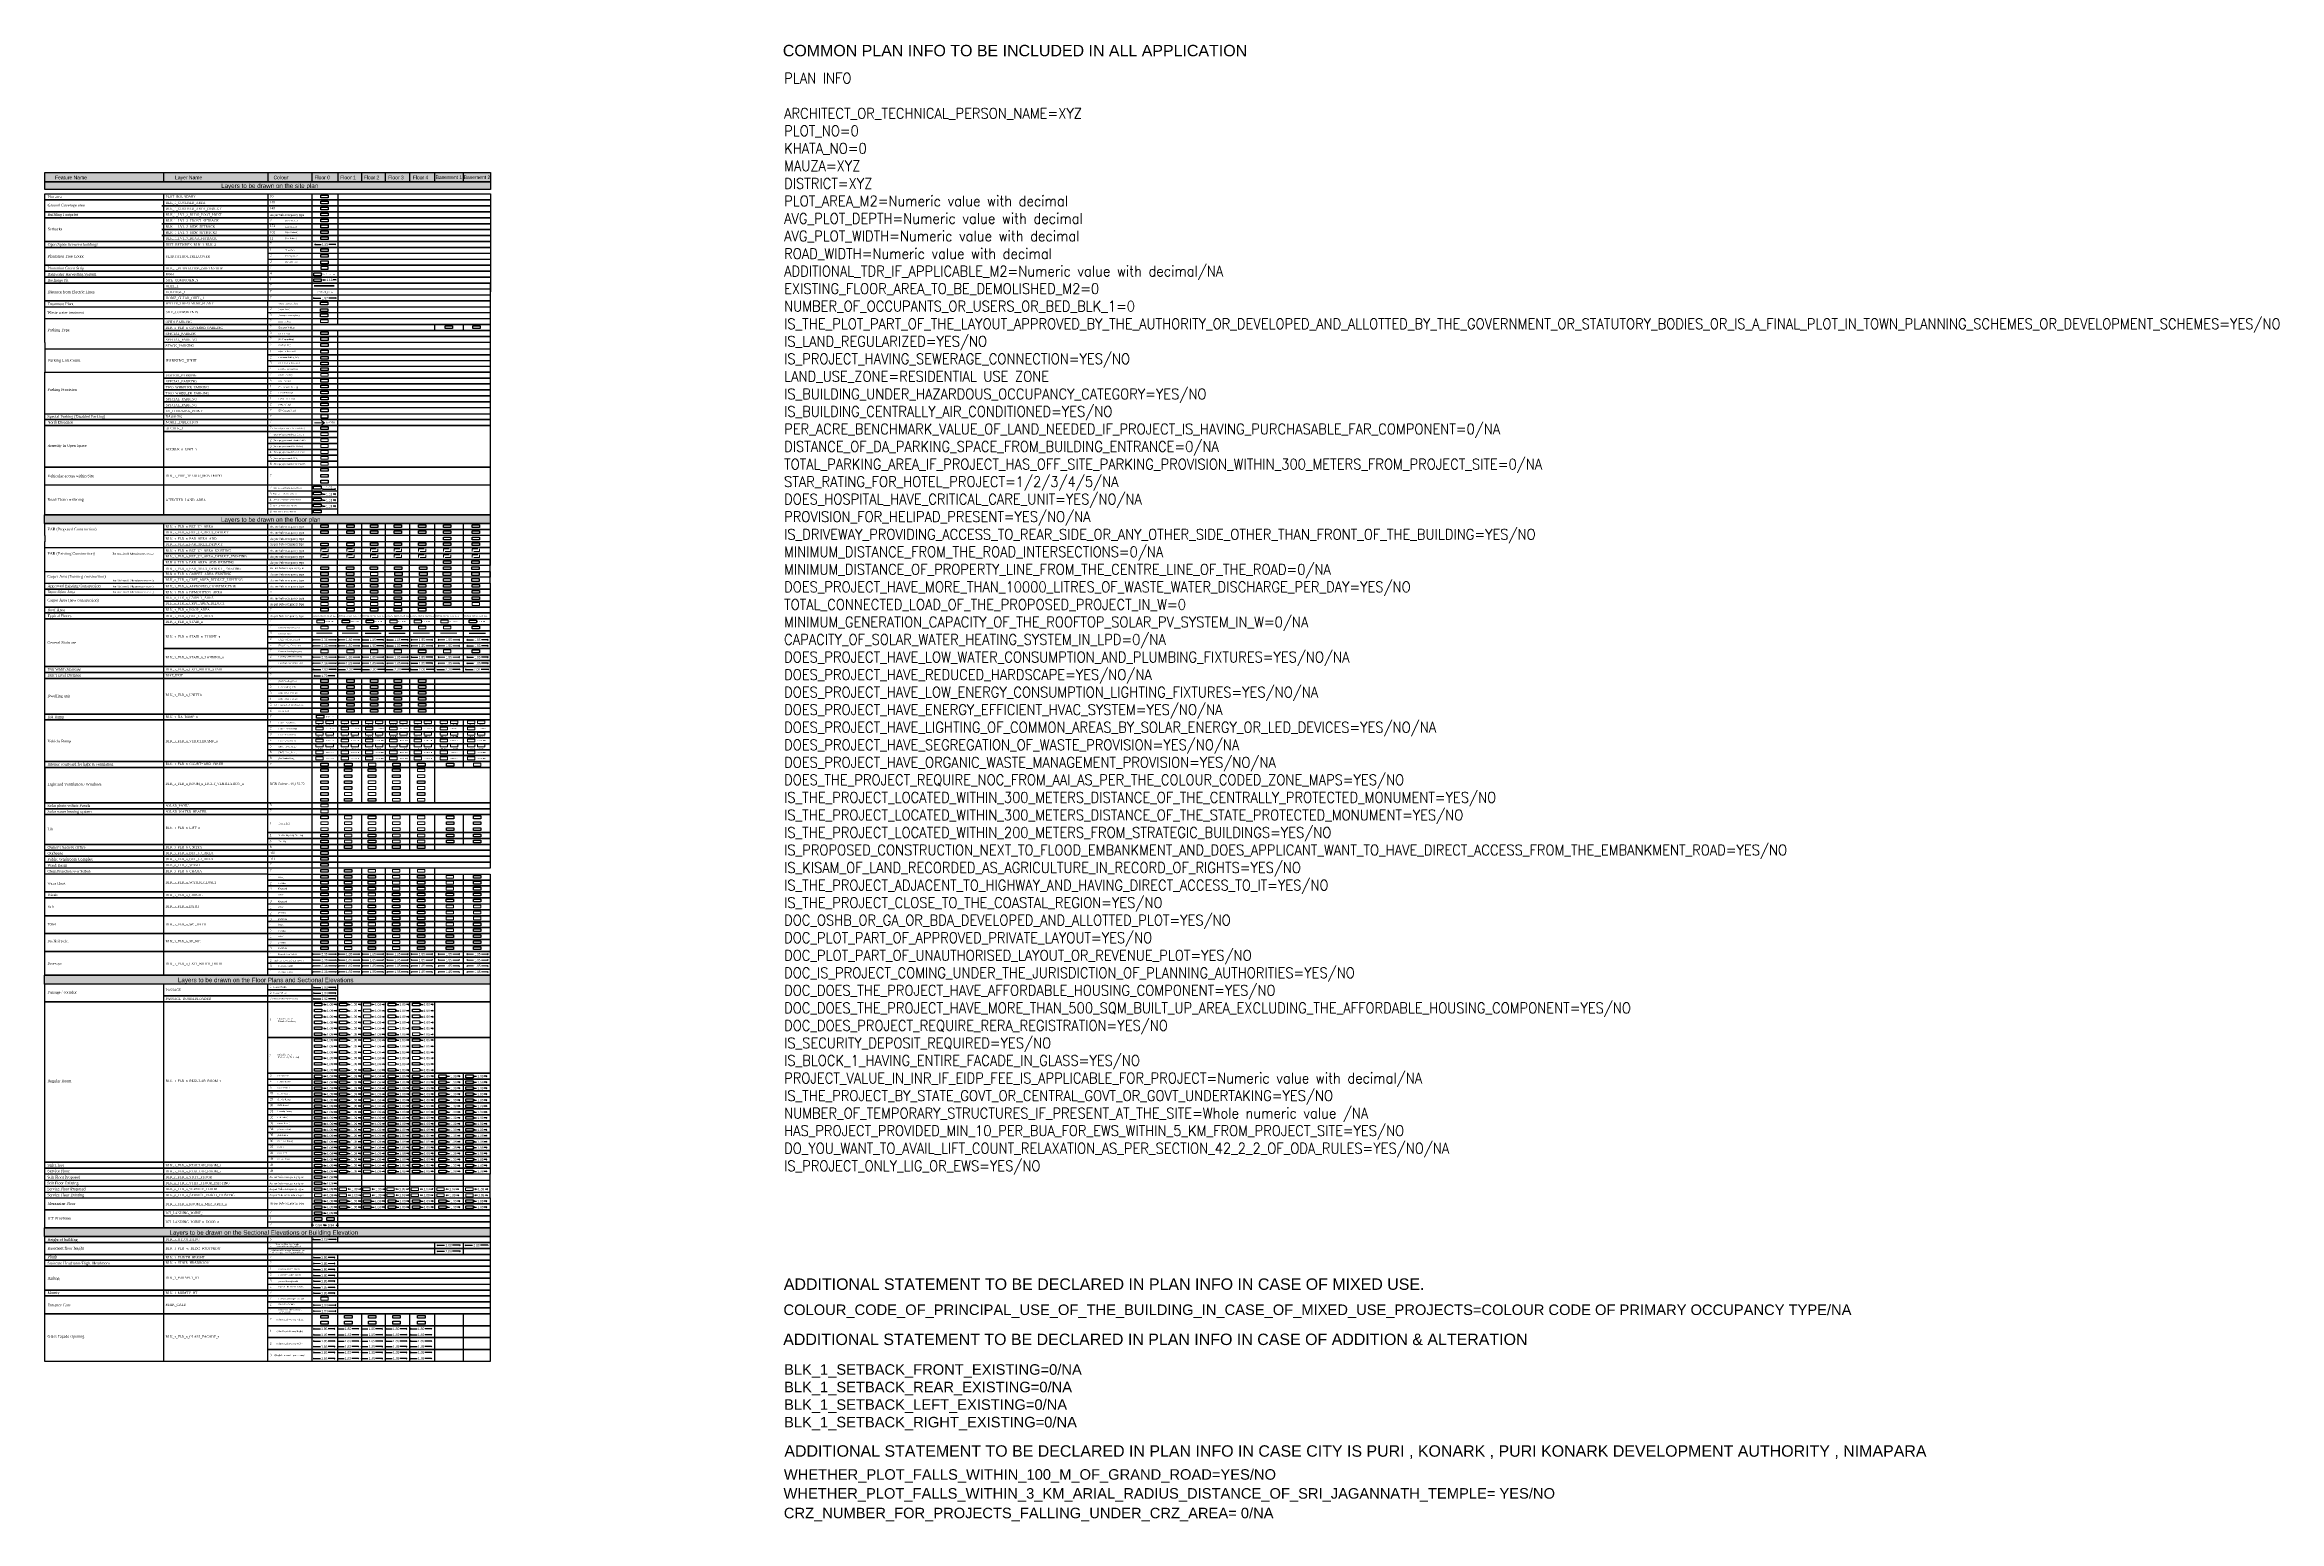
# Model space of a CAD drawing. Header units: millimetres. Extents: x -9481 to -9286, y 28723 to 28853.
import ezdxf

# ---------------------------------------------------------------- set-up
doc = ezdxf.new("R2010")
doc.units = ezdxf.units.MM
doc.header["$PDMODE"] = 34
doc.header["$PDSIZE"] = -15
doc.linetypes.add('CONTINULUS', pattern=[0])
doc.linetypes.add('DASHED', pattern=[0.75, 0.5, -0.25])
for name, color, linetype in [('ACCBLK_1', 7, 'Continuous'), ('BLK_1_FLR_-1_APPROVED_CONSTRUCTION', 7, 'Continuous'), ('BLK_1_FLR_-1_CRPT_AREA_DEDUCT_EXISTING', 7, 'Continuous'), ('BLK_1_FLR_-1_DEMOLITION_AREA', 7, 'Continuous'), ('BLK_1_FLR_-1_EXIT_WIDTH_STAIR', 7, 'Continuous'), ('BLK_1_FLR_-1_FAR_AREA_ADD', 7, 'Continuous'), ('BLK_1_FLR_-1_FAR_AREA_ADD_EXISTING', 7, 'Continuous'), ('BLK_1_FLR_-1_FAR_AREA_DEDUCT', 7, 'Continuous'), ('BLK_1_FLR_-1_FAR_AREA_DEDUCT_EXISTING', 7, 'Continuous'), ('BLK_1_FLR_-1_ROOM_1_MEZ_AREA_1', 11, 'Continuous'), ('BLK_1_FLR_-1_ROOM_2_MEZ_AREA_1', 11, 'Continuous'), ('BLK_1_FLR_-2_APPROVED_CONSTRUCTION', 7, 'Continuous'), ('BLK_1_FLR_-2_BLT_UP_AREA', 7, 'Continuous'), ('BLK_1_FLR_-2_CRPT_AREA_DEDUCT_EXISTING', 7, 'Continuous'), ('BLK_1_FLR_-2_DEMOLITION_AREA', 7, 'Continuous'), ('BLK_1_FLR_-2_EXIT_WIDTH_STAIR', 7, 'Continuous'), ('BLK_1_FLR_-2_FAR_AREA_ADD', 7, 'Continuous'), ('BLK_1_FLR_-2_FAR_AREA_ADD_EXISTING', 7, 'Continuous'), ('BLK_1_FLR_-2_FAR_AREA_DEDUCT', 7, 'Continuous'), ('BLK_1_FLR_-2_FAR_AREA_DEDUCT_EXISTING', 7, 'Continuous'), ('BLK_1_FLR_-2_ROOM_1_MEZ_AREA_1', 11, 'Continuous'), ('BLK_1_FLR_-2_ROOM_2_MEZ_AREA_1', 11, 'Continuous'), ('BLK_1_FLR_0_APPROVED_CONSTRUCTION', 7, 'Continuous'), ('BLK_1_FLR_0_BATH', 7, 'Continuous'), ('BLK_1_FLR_0_CARPET_AREA', 25, 'Continuous'), ('BLK_1_FLR_0_CHAJJA', 7, 'Continuous'), ('BLK_1_FLR_0_COURTYARD_INNER', 7, 'Continuous'), ('BLK_1_FLR_0_CRPT_AREA_DEDUCT_EXISTING', 7, 'Continuous'), ('BLK_1_FLR_0_DEMOLITION_AREA', 7, 'Continuous'), ('BLK_1_FLR_0_EXIT_WIDTH_STAIR', 7, 'Continuous'), ('BLK_1_FLR_0_FAR_AREA_DEDUCT', 7, 'Continuous'), ('BLK_1_FLR_0_FAR_AREA_DEDUCT_EXISTING', 7, 'Continuous'), ('BLK_1_FLR_0_GLASS_FACADE_1', 7, 'Continuous'), ('BLK_1_FLR_0_GLASS_FACADE_2', 7, 'Continuous'), ('BLK_1_FLR_0_ROOF_AREA', 7, 'Continuous'), ('BLK_1_FLR_0_ROOM_1_LIGHT_VENTILATION_1', 7, 'Continuous'), ('BLK_1_FLR_0_ROOM_1_MEZ_AREA_1', 11, 'Continuous'), ('BLK_1_FLR_0_ROOM_2_LIGHT_VENTILATION_2', 7, 'Continuous'), ('BLK_1_FLR_0_ROOM_2_MEZ_AREA_1', 11, 'Continuous'), ('BLK_1_FLR_0_ROOM_3_LIGHT_VENTILATION_3', 7, 'Continuous'), ('BLK_1_FLR_0_ROOM_4_LIGHT_VENTILATION_4', 7, 'Continuous'), ('BLK_1_FLR_0_ROOM_5_LIGHT_VENTILATION_5', 7, 'Continuous'), ('BLK_1_FLR_0_STILT_FLOOR', 7, 'Continuous'), ('BLK_1_FLR_0_STILT_FLOOR_EXISTING', 7, 'Continuous'), ('BLK_1_FLR_0_UNITFA', 7, 'Continuous'), ('BLK_1_FLR_0_WASH', 7, 'Continuous'), ('BLK_1_FLR_0_WATER_CLOSET', 7, 'Continuous'), ('BLK_1_FLR_1_APPROVED_CONSTRUCTION', 7, 'Continuous'), ('BLK_1_FLR_1_CARPET_AREA', 25, 'Continuous'), ('BLK_1_FLR_1_CARPET_AREA_EXISTING', 25, 'Continuous'), ('BLK_1_FLR_1_CHAJJA', 7, 'Continuous'), ('BLK_1_FLR_1_COURTYARD_INNER', 7, 'Continuous'), ('BLK_1_FLR_1_CRPT_AREA_DEDUCT_EXISTING', 7, 'Continuous'), ('BLK_1_FLR_1_DEMOLITION_AREA', 7, 'Continuous'), ('BLK_1_FLR_1_EXIT_WIDTH_STAIR', 7, 'Continuous'), ('BLK_1_FLR_1_FAR_AREA_DEDUCT', 7, 'Continuous'), ('BLK_1_FLR_1_FAR_AREA_DEDUCT_EXISTING', 7, 'Continuous'), ('BLK_1_FLR_1_GLASS_FACADE_1', 7, 'Continuous'), ('BLK_1_FLR_1_GLASS_FACADE_2', 7, 'Continuous'), ('BLK_1_FLR_1_REGULAR_ROOM_3', 7, 'Continuous'), ('BLK_1_FLR_1_REGULAR_ROOM_4', 7, 'Continuous'), ('BLK_1_FLR_1_REGULAR_ROOM_5', 7, 'Continuous'), ('BLK_1_FLR_1_ROOF_AREA', 7, 'Continuous'), ('BLK_1_FLR_1_ROOM_1_LIGHT_VENTILATION_1', 7, 'Continuous'), ('BLK_1_FLR_1_ROOM_1_MEZ_AREA_1', 11, 'Continuous'), ('BLK_1_FLR_1_ROOM_2_LIGHT_VENTILATION_2', 7, 'Continuous'), ('BLK_1_FLR_1_ROOM_2_MEZ_AREA_1', 11, 'Continuous'), ('BLK_1_FLR_1_ROOM_3_LIGHT_VENTILATION_3', 7, 'Continuous'), ('BLK_1_FLR_1_SERVICE_FLOOR', 7, 'Continuous'), ('BLK_1_FLR_1_UNITFA', 7, 'Continuous'), ('BLK_1_FLR_2_APPROVED_CONSTRUCTION', 7, 'Continuous'), ('BLK_1_FLR_2_CRPT_AREA_DEDUCT_EXISTING', 7, 'Continuous'), ('BLK_1_FLR_2_DEMOLITION_AREA', 7, 'Continuous'), ('BLK_1_FLR_2_EXIT_WIDTH_STAIR', 7, 'Continuous'), ('BLK_1_FLR_2_FAR_AREA_DEDUCT', 7, 'Continuous'), ('BLK_1_FLR_2_FAR_AREA_DEDUCT_EXISTING', 7, 'Continuous'), ('BLK_1_FLR_2_GLASS_FACADE_1', 7, 'Continuous'), ('BLK_1_FLR_2_GLASS_FACADE_2', 7, 'Continuous'), ('BLK_1_FLR_2_ROOF_AREA', 7, 'Continuous'), ('BLK_1_FLR_2_ROOM_1_LIGHT_VENTILATION_1', 7, 'Continuous'), ('BLK_1_FLR_2_ROOM_1_MEZ_AREA_1', 11, 'Continuous'), ('BLK_1_FLR_2_ROOM_2_MEZ_AREA_1', 11, 'Continuous'), ('BLK_1_FLR_2_UNITFA', 7, 'Continuous'), ('BLK_1_FLR_3_APPROVED_CONSTRUCTION', 7, 'Continuous'), ('BLK_1_FLR_3_CRPT_AREA_DEDUCT_EXISTING', 7, 'Continuous'), ('BLK_1_FLR_3_DEMOLITION_AREA', 7, 'Continuous'), ('BLK_1_FLR_3_EXIT_WIDTH_STAIR', 7, 'Continuous'), ('BLK_1_FLR_3_FAR_AREA_DEDUCT', 7, 'Continuous'), ('BLK_1_FLR_3_FAR_AREA_DEDUCT_EXISTING', 7, 'Continuous'), ('BLK_1_FLR_3_GLASS_FACADE_1', 7, 'Continuous'), ('BLK_1_FLR_3_GLASS_FACADE_2', 7, 'Continuous'), ('BLK_1_FLR_3_REGULAR_ROOM_1', 7, 'Continuous'), ('BLK_1_FLR_3_ROOF_AREA', 7, 'Continuous'), ('BLK_1_FLR_3_ROOM_1_MEZ_AREA_1', 11, 'Continuous'), ('BLK_1_FLR_3_ROOM_2_MEZ_AREA_1', 11, 'Continuous'), ('BLK_1_FLR_3_UNITFA', 7, 'Continuous'), ('BLK_1_FLR_4_APPROVED_CONSTRUCTION', 7, 'Continuous'), ('BLK_1_FLR_4_BLT_UP_AREA', 7, 'Continuous'), ('BLK_1_FLR_4_CRPT_AREA_DEDUCT_EXISTING', 7, 'Continuous'), ('BLK_1_FLR_4_DEMOLITION_AREA', 7, 'Continuous'), ('BLK_1_FLR_4_EXIT_WIDTH_STAIR', 7, 'Continuous'), ('BLK_1_FLR_4_FAR_AREA_DEDUCT', 7, 'Continuous'), ('BLK_1_FLR_4_FAR_AREA_DEDUCT_EXISTING', 7, 'Continuous'), ('BLK_1_FLR_4_GLASS_FACADE_1', 7, 'Continuous'), ('BLK_1_FLR_4_GLASS_FACADE_2', 7, 'Continuous'), ('BLK_1_FLR_4_ROOF_AREA', 7, 'Continuous'), ('BLK_1_FLR_4_ROOM_1_MEZ_AREA_1', 11, 'Continuous'), ('BLK_1_FLR_4_ROOM_2_MEZ_AREA_1', 11, 'Continuous'), ('BLK_1_FLR_4_UNITFA', 7, 'Continuous'), ('BLK_1_MUMTY_HT', 7, 'Continuous'), ('BLK_1_PLANTATION_GREENSTRIP', 7, 'Continuous'), ('BLK_1_PLINTH_HEIGHT', 7, 'Continuous'), ('DA parking', 7, 'Continuous'), ('DIST_BETWEEN_BLK_1_BLK_2', 7, 'Continuous'), ('DIST_EXIT', 7, 'Continuous'), ('EV_CHARGING_POINT', 7, 'Continuous'), ('HATCH', 7, 'Continuous'), ('ICT_LANDING_POINT_1', 7, 'Continuous'), ('ICT_LANDING_POINT_1_DOOR_1', 7, 'Continuous'), ('ICT_LANDING_POINT_1_DOOR_2', 7, 'Continuous'), ('PARKING_UNIT', 7, 'Continuous'), ('PASSAGE_DOUBLELOADED', 7, 'Continuous'), ('PLANTATION_TREECOVER', 7, 'Continuous'), ('SITE_COMPONENTS', 7, 'Continuous'), ('STACK_PARKING', 7, 'Continuous'), ('TWO_WHEELER_PARKING', 7, 'Continuous'), ('WATER_TREATMENT_PLANT', 7, 'Continuous')]:
    doc.layers.add(name, color=color, linetype=linetype)
for name, color, linetype, lineweight in [('ACCBLK_1_UNIT_1', 7, 'Continuous', 0), ('AFFECTED_LAND_AREA', 1, 'Continuous', 30), ('BLK_1_FLR_-1_BATH', 7, 'Continuous', 0), ('BLK_1_FLR_-1_BLT_UP_AREA_EXISTING', 11, 'DASHED', 9), ('BLK_1_FLR_-1_EXIT_WIDTH_DOOR', 7, 'Continuous', 0), ('BLK_1_FLR_-1_SERVICE_FLOOR', 7, 'Continuous', 0), ('BLK_1_FLR_-1_SERVICE_FLOOR_EXISTING', 7, 'Continuous', 0), ('BLK_1_FLR_-1_STAIR_1', 7, 'Continuous', 0), ('BLK_1_FLR_-1_STAIR_1_FLIGHT_1', 7, 'Continuous', 0), ('BLK_1_FLR_-1_STAIR_1_LANDING_1', 7, 'Continuous', 0), ('BLK_1_FLR_-1_VEHICLERAMP_1', 7, 'Continuous', 0), ('BLK_1_FLR_-1_VEHICLERAMP_2', 7, 'Continuous', 0), ('BLK_1_FLR_-1_WATER_CLOSET', 7, 'Continuous', 0), ('BLK_1_FLR_-1_WC_BATH', 7, 'Continuous', 0), ('BLK_1_FLR_-2_BATH', 7, 'Continuous', 0), ('BLK_1_FLR_-2_BLT_UP_AREA_DEDUCT_EXISTING', 11, 'DASHED', 9), ('BLK_1_FLR_-2_BLT_UP_AREA_EXISTING', 11, 'DASHED', 9), ('BLK_1_FLR_-2_COURTYARD_INNER', 7, 'Continuous', 0), ('BLK_1_FLR_-2_CRPT_AREA_DEDUCT', 7, 'Continuous', 0), ('BLK_1_FLR_-2_EXIT_WIDTH_DOOR', 7, 'Continuous', 0), ('BLK_1_FLR_-2_SERVICE_FLOOR', 7, 'Continuous', 0), ('BLK_1_FLR_-2_SERVICE_FLOOR_EXISTING', 7, 'Continuous', 0), ('BLK_1_FLR_-2_VEHICLERAMP_1', 7, 'Continuous', 0), ('BLK_1_FLR_-2_VEHICLERAMP_2', 7, 'Continuous', 0), ('BLK_1_FLR_0_BLT_UP_AREA_DEDUCT_EXISTING', 11, 'DASHED', 9), ('BLK_1_FLR_0_BLT_UP_AREA_EXISTING', 11, 'DASHED', 9), ('BLK_1_FLR_0_CRPT_AREA_DEDUCT', 7, 'Continuous', 0), ('BLK_1_FLR_0_EXIT_WIDTH_DOOR', 7, 'Continuous', 0), ('BLK_1_FLR_0_LIFT_2', 1, 'DASHED', 9), ('BLK_1_FLR_0_LIFT_3', 1, 'DASHED', 9), ('BLK_1_FLR_0_STAIR_1', 7, 'Continuous', 0), ('BLK_1_FLR_0_STAIR_1_FLIGHT_1', 7, 'Continuous', 0), ('BLK_1_FLR_0_STAIR_1_LANDING_1', 7, 'Continuous', 0), ('BLK_1_FLR_0_VEHICLERAMP_1', 7, 'Continuous', 0), ('BLK_1_FLR_0_VEHICLERAMP_2', 7, 'Continuous', 0), ('BLK_1_FLR_1_BATH', 7, 'Continuous', 0), ('BLK_1_FLR_1_BLT_UP_AREA_DEDUCT_EXISTING', 11, 'DASHED', 9), ('BLK_1_FLR_1_BLT_UP_AREA_EXISTING', 11, 'DASHED', 9), ('BLK_1_FLR_1_CRPT_AREA_DEDUCT', 7, 'Continuous', 0), ('BLK_1_FLR_1_EXIT_WIDTH_DOOR', 7, 'Continuous', 0), ('BLK_1_FLR_1_LIFT_1', 7, 'Continuous', 0), ('BLK_1_FLR_1_LIFT_2', 1, 'DASHED', 9), ('BLK_1_FLR_1_LIFT_3', 1, 'DASHED', 9), ('BLK_1_FLR_1_ROOM_5_LIGHT_VENTILATION_5', 7, 'Continuous', 0), ('BLK_1_FLR_1_SERVICE_FLOOR_EXISTING', 7, 'Continuous', 0), ('BLK_1_FLR_1_SP_WC', 7, 'Continuous', 0), ('BLK_1_FLR_1_STAIR_1_FLIGHT_1', 7, 'Continuous', 0), ('BLK_1_FLR_1_STAIR_1_LANDING_1', 7, 'Continuous', 0), ('BLK_1_FLR_1_URINAL', 7, 'Continuous', 0), ('BLK_1_FLR_1_VEHICLERAMP_1', 7, 'Continuous', 0), ('BLK_1_FLR_1_VEHICLERAMP_2', 7, 'Continuous', 0), ('BLK_1_FLR_2_BLT_UP_AREA_DEDUCT_EXISTING', 11, 'DASHED', 9), ('BLK_1_FLR_2_BLT_UP_AREA_EXISTING', 11, 'DASHED', 9), ('BLK_1_FLR_2_CARPET_AREA', 7, 'Continuous', 0), ('BLK_1_FLR_2_CARPET_AREA_EXISTING', 7, 'Continuous', 0), ('BLK_1_FLR_2_CHAJJA', 7, 'Continuous', 0), ('BLK_1_FLR_2_COURTYARD_INNER', 7, 'Continuous', 0), ('BLK_1_FLR_2_CRPT_AREA_DEDUCT', 7, 'Continuous', 0), ('BLK_1_FLR_2_EXIT_WIDTH_DOOR', 7, 'Continuous', 0), ('BLK_1_FLR_2_LIFT_2', 1, 'DASHED', 9), ('BLK_1_FLR_2_LIFT_3', 1, 'DASHED', 9), ('BLK_1_FLR_2_REGULAR_ROOM_1', 7, 'Continuous', 0), ('BLK_1_FLR_2_REGULAR_ROOM_2', 7, 'Continuous', 0), ('BLK_1_FLR_2_REGULAR_ROOM_3', 7, 'Continuous', 0), ('BLK_1_FLR_2_REGULAR_ROOM_4', 7, 'Continuous', 0), ('BLK_1_FLR_2_REGULAR_ROOM_5', 7, 'Continuous', 0), ('BLK_1_FLR_2_ROOM_3_LIGHT_VENTILATION_3', 9, 'Continuous', 20), ('BLK_1_FLR_2_ROOM_4_LIGHT_VENTILATION_4', 9, 'Continuous', 20), ('BLK_1_FLR_2_ROOM_5_LIGHT_VENTILATION_5', 7, 'Continuous', 0), ('BLK_1_FLR_2_SERVICE_FLOOR', 7, 'Continuous', 0), ('BLK_1_FLR_2_SERVICE_FLOOR_EXISTING', 7, 'Continuous', 0), ('BLK_1_FLR_2_STAIR_1_LANDING_1', 7, 'Continuous', 0), ('BLK_1_FLR_2_URINAL', 7, 'Continuous', 0), ('BLK_1_FLR_2_VEHICLERAMP_1', 7, 'Continuous', 0), ('BLK_1_FLR_2_VEHICLERAMP_2', 7, 'Continuous', 0), ('BLK_1_FLR_2_WC_BATH', 7, 'Continuous', 0), ('BLK_1_FLR_3_BLT_UP_AREA_DEDUCT_EXISTING', 11, 'DASHED', 9), ('BLK_1_FLR_3_BLT_UP_AREA_EXISTING', 11, 'DASHED', 9), ('BLK_1_FLR_3_CHAJJA', 7, 'Continuous', 0), ('BLK_1_FLR_3_CRPT_AREA_DEDUCT', 7, 'Continuous', 0), ('BLK_1_FLR_3_EXIT_WIDTH_DOOR', 7, 'Continuous', 0), ('BLK_1_FLR_3_LIFT_1', 7, 'Continuous', 0), ('BLK_1_FLR_3_LIFT_2', 1, 'DASHED', 9), ('BLK_1_FLR_3_REGULAR_ROOM', 7, 'Continuous', 0), ('BLK_1_FLR_3_REGULAR_ROOM_5', 7, 'Continuous', 0), ('BLK_1_FLR_3_ROOM_3_LIGHT_VENTILATION_3', 7, 'Continuous', 0), ('BLK_1_FLR_3_ROOM_6_LIGHT_VENTILATION_6', 7, 'Continuous', 0), ('BLK_1_FLR_3_SERVICE_FLOOR', 7, 'Continuous', 0), ('BLK_1_FLR_3_SERVICE_FLOOR_EXISTING', 7, 'Continuous', 0), ('BLK_1_FLR_3_SP_WC', 7, 'Continuous', 0), ('BLK_1_FLR_3_STAIR_1', 7, 'Continuous', 0), ('BLK_1_FLR_3_STAIR_1_LANDING_1', 7, 'Continuous', 0), ('BLK_1_FLR_3_VEHICLERAMP_1', 7, 'Continuous', 0), ('BLK_1_FLR_3_VEHICLERAMP_2', 7, 'Continuous', 0), ('BLK_1_FLR_3_WATER_CLOSET', 7, 'Continuous', 0), ('BLK_1_FLR_4_BLT_UP_AREA_DEDUCT_EXISTING', 11, 'DASHED', 9), ('BLK_1_FLR_4_BLT_UP_AREA_EXISTING', 11, 'DASHED', 9), ('BLK_1_FLR_4_CHAJJA', 7, 'Continuous', 0), ('BLK_1_FLR_4_EXIT_WIDTH_DOOR', 7, 'Continuous', 0), ('BLK_1_FLR_4_LIFT_1', 7, 'Continuous', 0), ('BLK_1_FLR_4_LIFT_2', 1, 'DASHED', 9), ('BLK_1_FLR_4_LIFT_3', 1, 'DASHED', 9), ('BLK_1_FLR_4_REGULAR_ROOM_4', 7, 'Continuous', 0), ('BLK_1_FLR_4_REGULAR_ROOM_6', 7, 'Continuous', 0), ('BLK_1_FLR_4_ROOM_1_LIGHT_VENTILATION_1', 7, 'Continuous', 0), ('BLK_1_FLR_4_ROOM_2_LIGHT_VENTILATION_2', 7, 'Continuous', 0), ('BLK_1_FLR_4_ROOM_4_LIGHT_VENTILATION_4', 7, 'Continuous', 0), ('BLK_1_FLR_4_ROOM_6_LIGHT_VENTILATION_6', 7, 'Continuous', 0), ('BLK_1_FLR_4_SERVICE_FLOOR', 7, 'Continuous', 0), ('BLK_1_FLR_4_SERVICE_FLOOR_EXISTING', 7, 'Continuous', 0), ('BLK_1_FLR_4_STAIR_1', 7, 'Continuous', 0), ('BLK_1_FLR_4_STAIR_1_FLIGHT_1', 7, 'Continuous', 0), ('BLK_1_FLR_4_VEHICLERAMP_1', 7, 'Continuous', 0), ('BLK_1_FLR_4_VEHICLERAMP_2', 7, 'Continuous', 0), ('BLK_1_FLR_5_BLT_UP_AREA_DEDUCT_EXISTING', 11, 'DASHED', 9), ('BLK_1_FLR_5_SERVICE_FLOOR', 7, 'Continuous', 0), ('BLK_1_FLR_5_SERVICE_FLOOR_EXISTING', 7, 'Continuous', 0), ('BLK_1_STAIR_HEADROOM', 7, 'Continuous', 0), ('MAIN_GATE', 7, 'Continuous', 0), ('NORTH_DIRECTION', 7, 'Continuous', 0), ('OPEN_PARKING', 7, 'Continuous', 0), ('PLAN', 7, 'Continuous', 40), ('SOLAR_PANEL', 7, 'Continuous', 0), ('SOLAR_WATER_HEATER', 7, 'Continuous', 0), ('VISITOR_PARKING', 7, 'Continuous', 0)]:
    doc.layers.add(name, color=color, linetype=linetype, lineweight=lineweight)
for name, color, linetype, plot in [('BLK_1_COVERED_AREA', 140, 'Continuous', False), ('BLK_1_COVERED_AREA_DEDUCT', 140, 'Continuous', False), ('BLK_1_DA_RAMP_1', 7, 'Continuous', False), ('BLK_1_FIRE_TENDER_MOVEMENT', 7, 'Continuous', False), ('BLK_1_FLR_-1_BLDG_FOOTPRINT', 7, 'Continuous', False), ('BLK_1_FLR_-1_BLT_UP_AREA', 25, 'Continuous', False), ('BLK_1_FLR_-1_BLT_UP_AREA_DEDUCT', 25, 'Continuous', False), ('BLK_1_FLR_-1_CARPET_AREA', 25, 'Continuous', False), ('BLK_1_FLR_-1_CARPET_AREA_EXISTING', 25, 'Continuous', False), ('BLK_1_FLR_-1_COURTYARD_INNER', 4, 'Continuous', False), ('BLK_1_FLR_-1_COVERED_PARKING', 7, 'Continuous', False), ('BLK_1_FLR_-1_CRPT_AREA_DEDUCT', 4, 'Continuous', False), ('BLK_1_FLR_-1_LIFT_1', 7, 'Continuous', False), ('BLK_1_FLR_-1_LIFT_2', 7, 'Continuous', False), ('BLK_1_FLR_-1_LIFT_3', 7, 'Continuous', False), ('BLK_1_FLR_-1_REGULAR_ROOM_1', 7, 'Continuous', False), ('BLK_1_FLR_-1_SP_WC', 4, 'Continuous', False), ('BLK_1_FLR_-1_URINAL', 4, 'Continuous', False), ('BLK_1_FLR_-2_BLDG_FOOTPRINT', 7, 'Continuous', False), ('BLK_1_FLR_-2_BLT_UP_AREA_DEDUCT', 25, 'Continuous', False), ('BLK_1_FLR_-2_CARPET_AREA', 4, 'Continuous', False), ('BLK_1_FLR_-2_CARPET_AREA_EXISTING', 4, 'Continuous', False), ('BLK_1_FLR_-2_COVERED_PARKING', 7, 'Continuous', False), ('BLK_1_FLR_-2_LIFT_1', 7, 'Continuous', False), ('BLK_1_FLR_-2_LIFT_2', 7, 'Continuous', False), ('BLK_1_FLR_-2_LIFT_3', 7, 'Continuous', False), ('BLK_1_FLR_-2_REGULAR_ROOM_1', 7, 'Continuous', False), ('BLK_1_FLR_-2_SP_WC', 1, 'Continuous', False), ('BLK_1_FLR_-2_STAIR_1', 25, 'Continuous', False), ('BLK_1_FLR_-2_STAIR_1_FLIGHT_1', 7, 'Continuous', False), ('BLK_1_FLR_-2_STAIR_1_LANDING_1', 7, 'Continuous', False), ('BLK_1_FLR_-2_URINAL', 7, 'Continuous', False), ('BLK_1_FLR_-2_WATER_CLOSET', 6, 'Continuous', False), ('BLK_1_FLR_-2_WC_BATH', 7, 'Continuous', False), ('BLK_1_FLR_0_BLT_UP_AREA', 25, 'Continuous', False), ('BLK_1_FLR_0_BLT_UP_AREA_DEDUCT', 25, 'Continuous', False), ('BLK_1_FLR_0_CARPET_AREA_EXISTING', 7, 'Continuous', False), ('BLK_1_FLR_0_LIFT_1', 7, 'Continuous', False), ('BLK_1_FLR_0_REGULAR_ROOM_1', 1, 'Continuous', False), ('BLK_1_FLR_0_REGULAR_ROOM_2', 7, 'Continuous', False), ('BLK_1_FLR_0_REGULAR_ROOM_3', 7, 'Continuous', False), ('BLK_1_FLR_0_REGULAR_ROOM_4', 7, 'Continuous', False), ('BLK_1_FLR_0_REGULAR_ROOM_5', 7, 'Continuous', False), ('BLK_1_FLR_0_REGULAR_ROOM_6', 7, 'Continuous', False), ('BLK_1_FLR_0_ROOM_6_LIGHT_VENTILATION_6', 7, 'Continuous', False), ('BLK_1_FLR_0_SP_WC', 7, 'Continuous', False), ('BLK_1_FLR_0_URINAL', 4, 'Continuous', False), ('BLK_1_FLR_0_WC_BATH', 4, 'Continuous', False), ('BLK_1_FLR_1_BLT_UP_AREA', 25, 'Continuous', False), ('BLK_1_FLR_1_BLT_UP_AREA_DEDUCT', 25, 'Continuous', False), ('BLK_1_FLR_1_REGULAR_ROOM_1', 7, 'Continuous', False), ('BLK_1_FLR_1_REGULAR_ROOM_2', 7, 'Continuous', False), ('BLK_1_FLR_1_REGULAR_ROOM_6', 7, 'Continuous', False), ('BLK_1_FLR_1_ROOM_4_LIGHT_VENTILATION_4', 25, 'Continuous', False), ('BLK_1_FLR_1_ROOM_6_LIGHT_VENTILATION_6', 7, 'Continuous', False), ('BLK_1_FLR_1_STAIR_1', 1, 'Continuous', False), ('BLK_1_FLR_1_WATER_CLOSET', 1, 'Continuous', False), ('BLK_1_FLR_1_WC_BATH', 4, 'Continuous', False), ('BLK_1_FLR_2_BATH', 7, 'Continuous', False), ('BLK_1_FLR_2_BLT_UP_AREA', 7, 'Continuous', False), ('BLK_1_FLR_2_BLT_UP_AREA_DEDUCT', 7, 'Continuous', False), ('BLK_1_FLR_2_LIFT_1', 7, 'Continuous', False), ('BLK_1_FLR_2_REGULAR_ROOM_6', 7, 'Continuous', False), ('BLK_1_FLR_2_ROOM_2_LIGHT_VENTILATION_2', 25, 'Continuous', False), ('BLK_1_FLR_2_ROOM_6_LIGHT_VENTILATION_6', 7, 'Continuous', False), ('BLK_1_FLR_2_SP_WC', 4, 'Continuous', False), ('BLK_1_FLR_2_STAIR_1', 1, 'Continuous', False), ('BLK_1_FLR_2_STAIR_1_FLIGHT_1', 7, 'Continuous', False), ('BLK_1_FLR_2_WATER_CLOSET', 4, 'Continuous', False), ('BLK_1_FLR_3_BATH', 25, 'Continuous', False), ('BLK_1_FLR_3_BLT_UP_AREA', 7, 'Continuous', False), ('BLK_1_FLR_3_BLT_UP_AREA_DEDUCT', 7, 'Continuous', False), ('BLK_1_FLR_3_CARPET_AREA', 25, 'Continuous', False), ('BLK_1_FLR_3_CARPET_AREA_EXISTING', 25, 'Continuous', False), ('BLK_1_FLR_3_COURTYARD_INNER', 7, 'Continuous', False), ('BLK_1_FLR_3_REGULAR_ROOM_2', 7, 'Continuous', False), ('BLK_1_FLR_3_REGULAR_ROOM_3', 7, 'Continuous', False), ('BLK_1_FLR_3_REGULAR_ROOM_6', 7, 'Continuous', False), ('BLK_1_FLR_3_ROOM_1_LIGHT_VENTILATION_1', 4, 'Continuous', False), ('BLK_1_FLR_3_ROOM_2_LIGHT_VENTILATION_2', 1, 'Continuous', False), ('BLK_1_FLR_3_ROOM_4_LIGHT_VENTILATION_4', 1, 'Continuous', False), ('BLK_1_FLR_3_ROOM_5_LIGHT_VENTILATION_5', 1, 'Continuous', False), ('BLK_1_FLR_3_STAIR_1_FLIGHT_1', 7, 'Continuous', False), ('BLK_1_FLR_3_URINAL', 4, 'Continuous', False), ('BLK_1_FLR_3_WC_BATH', 4, 'Continuous', False), ('BLK_1_FLR_4_BATH', 25, 'Continuous', False), ('BLK_1_FLR_4_BLT_UP_AREA_DEDUCT', 7, 'Continuous', False), ('BLK_1_FLR_4_CARPET_AREA', 4, 'Continuous', False), ('BLK_1_FLR_4_CARPET_AREA_EXISTING', 4, 'Continuous', False), ('BLK_1_FLR_4_COURTYARD_INNER', 25, 'Continuous', False), ('BLK_1_FLR_4_CRPT_AREA_DEDUCT', 25, 'Continuous', False), ('BLK_1_FLR_4_REGULAR_ROOM_1', 7, 'Continuous', False), ('BLK_1_FLR_4_REGULAR_ROOM_2', 7, 'Continuous', False), ('BLK_1_FLR_4_REGULAR_ROOM_3', 7, 'Continuous', False), ('BLK_1_FLR_4_REGULAR_ROOM_5', 7, 'Continuous', False), ('BLK_1_FLR_4_ROOM_3_LIGHT_VENTILATION_3', 7, 'Continuous', False), ('BLK_1_FLR_4_ROOM_5_LIGHT_VENTILATION_5', 7, 'Continuous', False), ('BLK_1_FLR_4_SP_WC', 4, 'Continuous', False), ('BLK_1_FLR_4_STAIR_1_LANDING_1', 7, 'Continuous', False), ('BLK_1_FLR_4_URINAL', 7, 'Continuous', False), ('BLK_1_FLR_4_WATER_CLOSET', 4, 'Continuous', False), ('BLK_1_FLR_4_WC_BATH', 25, 'Continuous', False), ('BLK_1_HT_OF_BLDG', 5, 'Continuous', False), ('BLK_1_LVL_0_BLDG_FOOT_PRINT', 1, 'Continuous', False), ('BLK_1_LVL_0_FRONT_SETBACK', 2, 'Continuous', False), ('BLK_1_LVL_0_REAR_SETBACK', 11, 'Continuous', False), ('BLK_1_LVL_0_SIDE_SETBACK1', 171, 'Continuous', False), ('BLK_1_LVL_0_SIDE_SETBACK2', 102, 'Continuous', False), ('BLK_1_PARAPET_HT', 7, 'Continuous', False), ('BLK_2_FIRE_TENDER_MOVEMENT', 7, 'Continuous', False), ('BLK_3_FIRE_TENDER_MOVEMENT', 7, 'Continuous', False), ('HORIZ_CLEAR_OHEL_1', 7, 'Continuous', False), ('OHEL_1', 7, 'Continuous', False), ('PASSAGE', 7, 'Continuous', False), ('PLAN_INFO', 1, 'Continuous', False), ('PLOT_BOUNDARY', 70, 'Continuous', False), ('RWH', 4, 'Continuous', False), ('SPECIAL_PARKING', 7, 'Continuous', False), ('VOLTAGE_1', 7, 'Continuous', False)]:
    doc.layers.add(name, color=color, linetype=linetype, plot=plot)
doc.styles.add('Arial', font='arial.ttf', dxfattribs={"height": 0.2})
doc.styles.add('MtXpl_Georgia', font='georgiab.ttf')
doc.styles.get("Standard").update_dxf_attribs({"font": 'arial.ttf', "height": 0.25})
doc.styles.add('style2', font='arial.ttf', dxfattribs={"height": 0.3})
doc.styles.add('TNR', font='times.ttf', dxfattribs={"height": 0.5})
doc.dimstyles.new('INT DIM', dxfattribs={"dimtxt": 0.3, "dimasz": 0.1, "dimexe": 0.18, "dimexo": 0.0625, "dimgap": 0.09, "dimtad": 0, "dimzin": 0, "dimdsep": 46, "dimtxsty": 'style2', "dimblk": 'OPEN90', "dimcen": 0.09, "dimse1": 1, "dimse2": 1, "dimclrd": 250, "dimclrt": 256, "dimadec": 0, "dimazin": 0, "dimtfac": 1, "dimtofl": 0, "dimtmove": 0, "dimatfit": 3, "dimfxl": 0, "dimtolj": 1, "dimtzin": 0, "dimlwd": -1, "dimarcsym": 0})

# ---------------------------------------------------------------- blocks, each defined once
blk = doc.blocks.new('Ho')
h = blk.add_hatch(color=244)
h.dxf.hatch_style = 1
h.paths.add_polyline_path([(-9481.25, 28805.43), (-9481.25, 28804.6), (-9470.85, 28804.6), (-9470.85, 28805.43)], flags=17)
h.paths.add_polyline_path([(-9470.85, 28805.43), (-9470.85, 28804.6), (-9461.72, 28804.6), (-9461.72, 28805.43)], flags=17)
h.paths.add_polyline_path([(-9457.85, 28804.6), (-9457.85, 28805.43), (-9461.72, 28805.43), (-9461.72, 28804.6)], flags=17)
h.paths.add_polyline_path([(-9457.85, 28805.43), (-9457.85, 28804.6), (-9455.59, 28804.6), (-9455.59, 28805.43)], flags=17)
h.paths.add_polyline_path([(-9455.59, 28805.43), (-9455.59, 28804.6), (-9453.51, 28804.6), (-9453.51, 28805.43)], flags=17)
h.paths.add_polyline_path([(-9453.51, 28805.43), (-9453.51, 28804.6), (-9451.43, 28804.6), (-9451.43, 28805.43)], flags=17)
h.paths.add_polyline_path([(-9449.3, 28805.43), (-9451.43, 28805.43), (-9451.43, 28804.6), (-9449.3, 28804.6)], flags=17)
h.paths.add_polyline_path([(-9447.11, 28805.43), (-9449.3, 28805.43), (-9449.3, 28804.6), (-9447.11, 28804.6)], flags=17)
h.paths.add_polyline_path([(-9444.6, 28805.43), (-9447.11, 28805.43), (-9447.11, 28804.6), (-9444.6, 28804.6)], flags=17)
h.paths.add_polyline_path([(-9442.22, 28804.6), (-9442.22, 28805.43), (-9444.6, 28805.43), (-9444.6, 28804.6)])
for p, q in [((-9470.85, 28805.43), (-9470.85, 28804.6)), ((-9461.72, 28805.43), (-9461.72, 28804.6)), ((-9457.85, 28805.43), (-9457.85, 28804.6)), ((-9455.59, 28805.43), (-9455.59, 28804.6)), ((-9453.51, 28805.43), (-9453.51, 28804.6)), ((-9451.43, 28805.43), (-9451.43, 28804.6)), ((-9449.3, 28805.43), (-9449.3, 28804.6)), ((-9447.11, 28805.43), (-9447.11, 28804.6)), ((-9444.6, 28805.43), (-9444.6, 28804.6))]:
    blk.add_line(p, q)
blk.add_lwpolyline([(-9481.25, 28805.43), (-9442.22, 28805.43), (-9442.22, 28804.6), (-9481.25, 28804.6), (-9481.25, 28805.43)], close=True)
at = {"color": 18, "char_height": 0.3129, "attachment_point": 1}
for s, width, gutter_width, insert in [('{\\C256;Feature Name}', 11.8886, 1.63, (-9480.35, 28805.15)), ('{\\C256;Layer Name}', 11.8886, 1.63, (-9469.84, 28805.15)), ('{\\C256;Colour}', 11.8886, 1.63, (-9461.21, 28805.15)), ('{\\C256;Floor 0}', 11.8886, 1.63, (-9457.63, 28805.15)), ('{\\C256;Floor 1}', 11.8886, 1.63, (-9455.37, 28805.15)), ('{\\C256;Floor 2}', 11.8886, 1.63, (-9453.31, 28805.15)), ('{\\C256;Floor 3}', 11.8886, 1.63, (-9451.17, 28805.15)), ('{\\C256;Floor 4}', 11.8886, 1.63, (-9449.02, 28805.15)), ('{\\C256;Basement 1}', 9.5109, 1.31, (-9447.02, 28805.17)), ('{\\C256;Basement 2}', 9.5109, 1.31, (-9444.56, 28805.17))]:
    blk.add_mtext_dynamic_manual_height_columns(s, width=width, gutter_width=gutter_width, heights=[0], dxfattribs=dict(at, insert=insert))
blk = doc.blocks.new('H2')
at = {"layer": 'HATCH', "linetype": 'CONTINULUS', "ltscale": 0.05}
h = blk.add_hatch(color=241, dxfattribs=at)
h.dxf.hatch_style = 1
h.paths.add_polyline_path([(-9435.46, 28804.6), (-9435.46, 28803.83), (-9396.43, 28803.83), (-9396.43, 28804.6)])
blk.add_lwpolyline([(-9435.46, 28804.6), (-9396.43, 28804.6), (-9396.43, 28803.83), (-9435.46, 28803.83), (-9435.46, 28804.6)], close=True)
at = {"color": 18, "insert": (-9420.01, 28804.37), "char_height": 0.3912, "attachment_point": 1}
blk.add_mtext_dynamic_manual_height_columns('Layers to be drawn on the floor plan', width=11.8886, gutter_width=1.63, heights=[0], dxfattribs=at)
blk = doc.blocks.new('H3')
at = {"layer": 'HATCH', "linetype": 'CONTINULUS', "ltscale": 0.05}
h = blk.add_hatch(color=241, dxfattribs=at)
h.dxf.hatch_style = 1
h.paths.add_polyline_path([(-9435.46, 28800.34), (-9435.46, 28799.56), (-9396.43, 28799.56), (-9396.43, 28800.34)])
blk.add_lwpolyline([(-9435.46, 28800.34), (-9396.43, 28800.34), (-9396.43, 28799.56), (-9435.46, 28799.56), (-9435.46, 28800.34)], close=True)
at = {"color": 18, "insert": (-9423.78, 28800.11), "char_height": 0.3912, "attachment_point": 1}
blk.add_mtext_dynamic_manual_height_columns('Layers to be drawn on the Floor Plans and Sectional Elevations', width=16.9822, gutter_width=1.63, heights=[0], dxfattribs=at)
blk = doc.blocks.new('J4')
at = {"layer": 'HATCH', "linetype": 'CONTINULUS', "ltscale": 0.05}
h = blk.add_hatch(color=241, dxfattribs=at)
h.dxf.hatch_style = 1
h.paths.add_polyline_path([(-9435.46, 28796.77), (-9435.46, 28796), (-9396.43, 28796), (-9396.43, 28796.77)])
blk.add_lwpolyline([(-9435.46, 28796.77), (-9396.43, 28796.77), (-9396.43, 28796), (-9435.46, 28796), (-9435.46, 28796.77)], close=True)
at = {"color": 18, "insert": (-9424.53, 28796.54), "char_height": 0.3912, "attachment_point": 1}
blk.add_mtext_dynamic_manual_height_columns('Layers to be drawn on the Sectional Elevations or Building Elevation', width=18.5465, gutter_width=1.63, heights=[0], dxfattribs=at)
blk = doc.blocks.new('_Open90')
at = {"layer": 'PLAN', "color": 0, "lineweight": -2}
for p, q in [((0, 0), (-1, 0)), ((-0.5, 0.5), (0, 0)), ((0, 0), (-0.5, -0.5))]:
    blk.add_line(p, q, dxfattribs=at)
blk = doc.blocks.new('*D5')
at = {"layer": 'Defpoints', "color": 0}
for p in [(-9457.6, 28835.01), (-9455.8, 28835.01), (-9455.8, 28835.01)]:
    blk.add_point(p, dxfattribs=at)
at = {"layer": 'DIST_BETWEEN_BLK_1_BLK_2', "color": 250, "ltscale": 0.05}
for p, q in [((-9457.5, 28835.01), (-9457.04, 28835.01)), ((-9455.9, 28835.01), (-9456.36, 28835.01))]:
    blk.add_line(p, q, dxfattribs=at)
at = {"layer": 'DIST_BETWEEN_BLK_1_BLK_2', "color": 250, "xscale": 0.1, "yscale": 0.1, "zscale": 0.1, "rotation": 180}
blk.add_blockref('_Open90', (-9457.6, 28835.01), dxfattribs=at)
at = {"layer": 'DIST_BETWEEN_BLK_1_BLK_2', "color": 250, "xscale": 0.1, "yscale": 0.1, "zscale": 0.1}
blk.add_blockref('_Open90', (-9455.8, 28835.01), dxfattribs=at)
at = {"layer": 'DIST_BETWEEN_BLK_1_BLK_2', "linetype": 'CONTINULUS', "ltscale": 0.05, "insert": (-9456.7, 28835.01), "char_height": 0.2, "attachment_point": 5, "style": 'Arial'}
blk.add_mtext('\\A1;1.80', dxfattribs=at)
blk = doc.blocks.new('*D6')
at = {"layer": 'Defpoints', "color": 0}
for p in [(-9456.89, 28831.88), (-9455.75, 28831.9), (-9455.75, 28831.9)]:
    blk.add_point(p, dxfattribs=at)
at = {"layer": 'SITE_COMPONENTS', "color": 250, "ltscale": 0.05}
for p, q in [((-9456.79, 28831.9), (-9456.66, 28831.9)), ((-9455.85, 28831.9), (-9455.98, 28831.9))]:
    blk.add_line(p, q, dxfattribs=at)
at = {"layer": 'SITE_COMPONENTS', "color": 250, "xscale": 0.1, "yscale": 0.1, "zscale": 0.1, "rotation": 180}
blk.add_blockref('_Open90', (-9456.89, 28831.9), dxfattribs=at)
at = {"layer": 'SITE_COMPONENTS', "color": 250, "xscale": 0.1, "yscale": 0.1, "zscale": 0.1}
blk.add_blockref('_Open90', (-9455.75, 28831.9), dxfattribs=at)
at = {"layer": 'SITE_COMPONENTS', "linetype": 'CONTINULUS', "ltscale": 0.05, "insert": (-9456.32, 28831.9), "char_height": 0.2, "attachment_point": 5, "style": 'Arial'}
blk.add_mtext('\\A1;1.13', dxfattribs=at)
blk = doc.blocks.new('*D7')
at = {"layer": 'Defpoints', "color": 0}
for p in [(-9457.71, 28830.31), (-9455.73, 28830.31), (-9455.73, 28830.31)]:
    blk.add_point(p, dxfattribs=at)
at = {"layer": 'HORIZ_CLEAR_OHEL_1', "color": 250, "ltscale": 0.05}
for p, q in [((-9457.61, 28830.31), (-9457.06, 28830.31)), ((-9455.83, 28830.31), (-9456.38, 28830.31))]:
    blk.add_line(p, q, dxfattribs=at)
at = {"layer": 'HORIZ_CLEAR_OHEL_1', "color": 250, "xscale": 0.1, "yscale": 0.1, "zscale": 0.1, "rotation": 180}
blk.add_blockref('_Open90', (-9457.71, 28830.31), dxfattribs=at)
at = {"layer": 'HORIZ_CLEAR_OHEL_1', "color": 250, "xscale": 0.1, "yscale": 0.1, "zscale": 0.1}
blk.add_blockref('_Open90', (-9455.73, 28830.31), dxfattribs=at)
at = {"layer": 'HORIZ_CLEAR_OHEL_1', "linetype": 'CONTINULUS', "ltscale": 0.05, "insert": (-9456.72, 28830.31), "char_height": 0.2, "attachment_point": 5, "style": 'Arial'}
blk.add_mtext('\\A1;1.97', dxfattribs=at)
blk = doc.blocks.new('*D8')
at = {"layer": 'BLK_1_FLR_0_STAIR_1_FLIGHT_1', "color": 250}
for p, q in [((-9457.69, 28800.38), (-9457.1, 28800.38)), ((-9455.82, 28800.38), (-9456.4, 28800.38))]:
    blk.add_line(p, q, dxfattribs=at)
at = {"layer": 'Defpoints', "color": 0}
for p in [(-9457.79, 28800.45), (-9455.72, 28800.47), (-9455.72, 28800.38)]:
    blk.add_point(p, dxfattribs=at)
at = {"layer": 'BLK_1_FLR_0_STAIR_1_FLIGHT_1', "color": 250, "xscale": 0.1, "yscale": 0.1, "zscale": 0.1, "rotation": 180}
blk.add_blockref('_Open90', (-9457.79, 28800.38), dxfattribs=at)
at = {"layer": 'BLK_1_FLR_0_STAIR_1_FLIGHT_1', "color": 250, "xscale": 0.1, "yscale": 0.1, "zscale": 0.1}
blk.add_blockref('_Open90', (-9455.72, 28800.38), dxfattribs=at)
at = {"layer": 'BLK_1_FLR_0_STAIR_1_FLIGHT_1', "linetype": 'CONTINULUS', "ltscale": 0.05, "insert": (-9456.75, 28800.38), "char_height": 0.2, "attachment_point": 5, "style": 'Arial'}
blk.add_mtext('\\A1;2.06', dxfattribs=at)
blk = doc.blocks.new('*D9')
at = {"layer": 'BLK_1_FLR_1_STAIR_1_FLIGHT_1', "color": 250}
for p, q in [((-9455.42, 28800.38), (-9454.94, 28800.38)), ((-9453.77, 28800.38), (-9454.26, 28800.38))]:
    blk.add_line(p, q, dxfattribs=at)
at = {"layer": 'Defpoints', "color": 0}
for p in [(-9455.52, 28800.45), (-9453.67, 28800.47), (-9453.67, 28800.38)]:
    blk.add_point(p, dxfattribs=at)
at = {"layer": 'BLK_1_FLR_1_STAIR_1_FLIGHT_1', "color": 250, "xscale": 0.1, "yscale": 0.1, "zscale": 0.1, "rotation": 180}
blk.add_blockref('_Open90', (-9455.52, 28800.38), dxfattribs=at)
at = {"layer": 'BLK_1_FLR_1_STAIR_1_FLIGHT_1', "color": 250, "xscale": 0.1, "yscale": 0.1, "zscale": 0.1}
blk.add_blockref('_Open90', (-9453.67, 28800.38), dxfattribs=at)
at = {"layer": 'BLK_1_FLR_1_STAIR_1_FLIGHT_1', "linetype": 'CONTINULUS', "ltscale": 0.05, "insert": (-9454.6, 28800.38), "char_height": 0.2, "attachment_point": 5, "style": 'Arial'}
blk.add_mtext('\\A1;1.85', dxfattribs=at)
blk = doc.blocks.new('*D10')
at = {"layer": 'BLK_1_FLR_2_STAIR_1_FLIGHT_1', "color": 250}
for p, q in [((-9453.34, 28800.38), (-9452.86, 28800.38)), ((-9451.69, 28800.38), (-9452.18, 28800.38))]:
    blk.add_line(p, q, dxfattribs=at)
at = {"layer": 'Defpoints', "color": 0}
for p in [(-9453.44, 28800.45), (-9451.59, 28800.47), (-9451.59, 28800.38)]:
    blk.add_point(p, dxfattribs=at)
at = {"layer": 'BLK_1_FLR_2_STAIR_1_FLIGHT_1', "color": 250, "xscale": 0.1, "yscale": 0.1, "zscale": 0.1, "rotation": 180}
blk.add_blockref('_Open90', (-9453.44, 28800.38), dxfattribs=at)
at = {"layer": 'BLK_1_FLR_2_STAIR_1_FLIGHT_1', "color": 250, "xscale": 0.1, "yscale": 0.1, "zscale": 0.1}
blk.add_blockref('_Open90', (-9451.59, 28800.38), dxfattribs=at)
at = {"layer": 'BLK_1_FLR_2_STAIR_1_FLIGHT_1', "linetype": 'CONTINULUS', "ltscale": 0.05, "insert": (-9452.52, 28800.38), "char_height": 0.2, "attachment_point": 5, "style": 'Arial'}
blk.add_mtext('\\A1;1.85', dxfattribs=at)
blk = doc.blocks.new('*D11')
at = {"layer": 'BLK_1_FLR_3_STAIR_1_FLIGHT_1', "color": 250}
for p, q in [((-9451.18, 28800.38), (-9450.7, 28800.38)), ((-9449.53, 28800.38), (-9450.02, 28800.38))]:
    blk.add_line(p, q, dxfattribs=at)
at = {"layer": 'Defpoints', "color": 0}
for p in [(-9451.28, 28800.45), (-9449.43, 28800.47), (-9449.43, 28800.38)]:
    blk.add_point(p, dxfattribs=at)
at = {"layer": 'BLK_1_FLR_3_STAIR_1_FLIGHT_1', "color": 250, "xscale": 0.1, "yscale": 0.1, "zscale": 0.1, "rotation": 180}
blk.add_blockref('_Open90', (-9451.28, 28800.38), dxfattribs=at)
at = {"layer": 'BLK_1_FLR_3_STAIR_1_FLIGHT_1', "color": 250, "xscale": 0.1, "yscale": 0.1, "zscale": 0.1}
blk.add_blockref('_Open90', (-9449.43, 28800.38), dxfattribs=at)
at = {"layer": 'BLK_1_FLR_3_STAIR_1_FLIGHT_1', "linetype": 'CONTINULUS', "ltscale": 0.05, "insert": (-9450.36, 28800.38), "char_height": 0.2, "attachment_point": 5, "style": 'Arial'}
blk.add_mtext('\\A1;1.85', dxfattribs=at)
blk = doc.blocks.new('*D12')
at = {"layer": 'BLK_1_FLR_4_STAIR_1_FLIGHT_1', "color": 250}
for p, q in [((-9449.05, 28800.38), (-9448.57, 28800.38)), ((-9447.4, 28800.38), (-9447.88, 28800.38))]:
    blk.add_line(p, q, dxfattribs=at)
at = {"layer": 'Defpoints', "color": 0}
for p in [(-9449.15, 28800.45), (-9447.3, 28800.47), (-9447.3, 28800.38)]:
    blk.add_point(p, dxfattribs=at)
at = {"layer": 'BLK_1_FLR_4_STAIR_1_FLIGHT_1', "color": 250, "xscale": 0.1, "yscale": 0.1, "zscale": 0.1, "rotation": 180}
blk.add_blockref('_Open90', (-9449.15, 28800.38), dxfattribs=at)
at = {"layer": 'BLK_1_FLR_4_STAIR_1_FLIGHT_1', "color": 250, "xscale": 0.1, "yscale": 0.1, "zscale": 0.1}
blk.add_blockref('_Open90', (-9447.3, 28800.38), dxfattribs=at)
at = {"layer": 'BLK_1_FLR_4_STAIR_1_FLIGHT_1', "linetype": 'CONTINULUS', "ltscale": 0.05, "insert": (-9448.22, 28800.38), "char_height": 0.2, "attachment_point": 5, "style": 'Arial'}
blk.add_mtext('\\A1;1.85', dxfattribs=at)
blk = doc.blocks.new('*D13')
at = {"layer": 'BLK_1_FLR_-1_STAIR_1_FLIGHT_1', "color": 250}
for p, q in [((-9446.69, 28800.38), (-9446.2, 28800.38)), ((-9445.03, 28800.38), (-9445.52, 28800.38))]:
    blk.add_line(p, q, dxfattribs=at)
at = {"layer": 'Defpoints', "color": 0}
for p in [(-9446.79, 28800.45), (-9444.93, 28800.47), (-9444.93, 28800.38)]:
    blk.add_point(p, dxfattribs=at)
at = {"layer": 'BLK_1_FLR_-1_STAIR_1_FLIGHT_1', "color": 250, "xscale": 0.1, "yscale": 0.1, "zscale": 0.1, "rotation": 180}
blk.add_blockref('_Open90', (-9446.79, 28800.38), dxfattribs=at)
at = {"layer": 'BLK_1_FLR_-1_STAIR_1_FLIGHT_1', "color": 250, "xscale": 0.1, "yscale": 0.1, "zscale": 0.1}
blk.add_blockref('_Open90', (-9444.93, 28800.38), dxfattribs=at)
at = {"layer": 'BLK_1_FLR_-1_STAIR_1_FLIGHT_1', "linetype": 'CONTINULUS', "ltscale": 0.05, "insert": (-9445.86, 28800.38), "char_height": 0.2, "attachment_point": 5, "style": 'Arial'}
blk.add_mtext('\\A1;1.85', dxfattribs=at)
blk = doc.blocks.new('*D14')
at = {"layer": 'BLK_1_FLR_-2_STAIR_1_FLIGHT_1', "color": 250}
for p, q in [((-9444.17, 28800.38), (-9443.69, 28800.38)), ((-9442.52, 28800.38), (-9443.01, 28800.38))]:
    blk.add_line(p, q, dxfattribs=at)
at = {"layer": 'Defpoints', "color": 0}
for p in [(-9444.27, 28800.45), (-9442.42, 28800.47), (-9442.42, 28800.38)]:
    blk.add_point(p, dxfattribs=at)
at = {"layer": 'BLK_1_FLR_-2_STAIR_1_FLIGHT_1', "color": 250, "xscale": 0.1, "yscale": 0.1, "zscale": 0.1, "rotation": 180}
blk.add_blockref('_Open90', (-9444.27, 28800.38), dxfattribs=at)
at = {"layer": 'BLK_1_FLR_-2_STAIR_1_FLIGHT_1', "color": 250, "xscale": 0.1, "yscale": 0.1, "zscale": 0.1}
blk.add_blockref('_Open90', (-9442.42, 28800.38), dxfattribs=at)
at = {"layer": 'BLK_1_FLR_-2_STAIR_1_FLIGHT_1', "linetype": 'CONTINULUS', "ltscale": 0.05, "insert": (-9443.35, 28800.38), "char_height": 0.2, "attachment_point": 5, "style": 'Arial'}
blk.add_mtext('\\A1;1.85', dxfattribs=at)
blk = doc.blocks.new('*D15')
at = {"layer": 'BLK_1_FLR_0_STAIR_1_FLIGHT_1', "color": 250}
for p, q in [((-9457.69, 28799.85), (-9457.1, 28799.85)), ((-9455.82, 28799.85), (-9456.4, 28799.85))]:
    blk.add_line(p, q, dxfattribs=at)
at = {"layer": 'Defpoints', "color": 0}
for p in [(-9457.79, 28799.92), (-9455.72, 28799.94), (-9455.72, 28799.85)]:
    blk.add_point(p, dxfattribs=at)
at = {"layer": 'BLK_1_FLR_0_STAIR_1_FLIGHT_1', "color": 250, "xscale": 0.1, "yscale": 0.1, "zscale": 0.1, "rotation": 180}
blk.add_blockref('_Open90', (-9457.79, 28799.85), dxfattribs=at)
at = {"layer": 'BLK_1_FLR_0_STAIR_1_FLIGHT_1', "color": 250, "xscale": 0.1, "yscale": 0.1, "zscale": 0.1}
blk.add_blockref('_Open90', (-9455.72, 28799.85), dxfattribs=at)
at = {"layer": 'BLK_1_FLR_0_STAIR_1_FLIGHT_1', "linetype": 'CONTINULUS', "ltscale": 0.05, "insert": (-9456.75, 28799.85), "char_height": 0.2, "attachment_point": 5, "style": 'Arial'}
blk.add_mtext('\\A1;2.06', dxfattribs=at)
blk = doc.blocks.new('*D16')
at = {"layer": 'BLK_1_FLR_1_STAIR_1_FLIGHT_1', "color": 250}
for p, q in [((-9455.42, 28799.85), (-9454.94, 28799.85)), ((-9453.77, 28799.85), (-9454.26, 28799.85))]:
    blk.add_line(p, q, dxfattribs=at)
at = {"layer": 'Defpoints', "color": 0}
for p in [(-9455.52, 28799.92), (-9453.67, 28799.94), (-9453.67, 28799.85)]:
    blk.add_point(p, dxfattribs=at)
at = {"layer": 'BLK_1_FLR_1_STAIR_1_FLIGHT_1', "color": 250, "xscale": 0.1, "yscale": 0.1, "zscale": 0.1, "rotation": 180}
blk.add_blockref('_Open90', (-9455.52, 28799.85), dxfattribs=at)
at = {"layer": 'BLK_1_FLR_1_STAIR_1_FLIGHT_1', "color": 250, "xscale": 0.1, "yscale": 0.1, "zscale": 0.1}
blk.add_blockref('_Open90', (-9453.67, 28799.85), dxfattribs=at)
at = {"layer": 'BLK_1_FLR_1_STAIR_1_FLIGHT_1', "linetype": 'CONTINULUS', "ltscale": 0.05, "insert": (-9454.6, 28799.85), "char_height": 0.2, "attachment_point": 5, "style": 'Arial'}
blk.add_mtext('\\A1;1.85', dxfattribs=at)
blk = doc.blocks.new('*D21')
at = {"layer": 'BLK_1_FLR_2_STAIR_1_FLIGHT_1', "color": 250}
for p, q in [((-9453.34, 28799.85), (-9452.86, 28799.85)), ((-9451.69, 28799.85), (-9452.18, 28799.85))]:
    blk.add_line(p, q, dxfattribs=at)
at = {"layer": 'Defpoints', "color": 0}
for p in [(-9453.44, 28799.92), (-9451.59, 28799.94), (-9451.59, 28799.85)]:
    blk.add_point(p, dxfattribs=at)
at = {"layer": 'BLK_1_FLR_2_STAIR_1_FLIGHT_1', "color": 250, "xscale": 0.1, "yscale": 0.1, "zscale": 0.1, "rotation": 180}
blk.add_blockref('_Open90', (-9453.44, 28799.85), dxfattribs=at)
at = {"layer": 'BLK_1_FLR_2_STAIR_1_FLIGHT_1', "color": 250, "xscale": 0.1, "yscale": 0.1, "zscale": 0.1}
blk.add_blockref('_Open90', (-9451.59, 28799.85), dxfattribs=at)
at = {"layer": 'BLK_1_FLR_2_STAIR_1_FLIGHT_1', "linetype": 'CONTINULUS', "ltscale": 0.05, "insert": (-9452.52, 28799.85), "char_height": 0.2, "attachment_point": 5, "style": 'Arial'}
blk.add_mtext('\\A1;1.85', dxfattribs=at)
blk = doc.blocks.new('*D17')
at = {"layer": 'BLK_1_FLR_3_STAIR_1_FLIGHT_1', "color": 250}
for p, q in [((-9451.18, 28799.85), (-9450.7, 28799.85)), ((-9449.53, 28799.85), (-9450.02, 28799.85))]:
    blk.add_line(p, q, dxfattribs=at)
at = {"layer": 'Defpoints', "color": 0}
for p in [(-9451.28, 28799.92), (-9449.43, 28799.94), (-9449.43, 28799.85)]:
    blk.add_point(p, dxfattribs=at)
at = {"layer": 'BLK_1_FLR_3_STAIR_1_FLIGHT_1', "color": 250, "xscale": 0.1, "yscale": 0.1, "zscale": 0.1, "rotation": 180}
blk.add_blockref('_Open90', (-9451.28, 28799.85), dxfattribs=at)
at = {"layer": 'BLK_1_FLR_3_STAIR_1_FLIGHT_1', "color": 250, "xscale": 0.1, "yscale": 0.1, "zscale": 0.1}
blk.add_blockref('_Open90', (-9449.43, 28799.85), dxfattribs=at)
at = {"layer": 'BLK_1_FLR_3_STAIR_1_FLIGHT_1', "linetype": 'CONTINULUS', "ltscale": 0.05, "insert": (-9450.36, 28799.85), "char_height": 0.2, "attachment_point": 5, "style": 'Arial'}
blk.add_mtext('\\A1;1.85', dxfattribs=at)
blk = doc.blocks.new('*D18')
at = {"layer": 'BLK_1_FLR_4_STAIR_1_FLIGHT_1', "color": 250}
for p, q in [((-9449.05, 28799.85), (-9448.57, 28799.85)), ((-9447.4, 28799.85), (-9447.88, 28799.85))]:
    blk.add_line(p, q, dxfattribs=at)
at = {"layer": 'Defpoints', "color": 0}
for p in [(-9449.15, 28799.92), (-9447.3, 28799.94), (-9447.3, 28799.85)]:
    blk.add_point(p, dxfattribs=at)
at = {"layer": 'BLK_1_FLR_4_STAIR_1_FLIGHT_1', "color": 250, "xscale": 0.1, "yscale": 0.1, "zscale": 0.1, "rotation": 180}
blk.add_blockref('_Open90', (-9449.15, 28799.85), dxfattribs=at)
at = {"layer": 'BLK_1_FLR_4_STAIR_1_FLIGHT_1', "color": 250, "xscale": 0.1, "yscale": 0.1, "zscale": 0.1}
blk.add_blockref('_Open90', (-9447.3, 28799.85), dxfattribs=at)
at = {"layer": 'BLK_1_FLR_4_STAIR_1_FLIGHT_1', "linetype": 'CONTINULUS', "ltscale": 0.05, "insert": (-9448.22, 28799.85), "char_height": 0.2, "attachment_point": 5, "style": 'Arial'}
blk.add_mtext('\\A1;1.85', dxfattribs=at)
blk = doc.blocks.new('*D19')
at = {"layer": 'BLK_1_FLR_-1_STAIR_1_FLIGHT_1', "color": 250}
for p, q in [((-9446.69, 28799.85), (-9446.2, 28799.85)), ((-9445.03, 28799.85), (-9445.52, 28799.85))]:
    blk.add_line(p, q, dxfattribs=at)
at = {"layer": 'Defpoints', "color": 0}
for p in [(-9446.79, 28799.92), (-9444.93, 28799.94), (-9444.93, 28799.85)]:
    blk.add_point(p, dxfattribs=at)
at = {"layer": 'BLK_1_FLR_-1_STAIR_1_FLIGHT_1', "color": 250, "xscale": 0.1, "yscale": 0.1, "zscale": 0.1, "rotation": 180}
blk.add_blockref('_Open90', (-9446.79, 28799.85), dxfattribs=at)
at = {"layer": 'BLK_1_FLR_-1_STAIR_1_FLIGHT_1', "color": 250, "xscale": 0.1, "yscale": 0.1, "zscale": 0.1}
blk.add_blockref('_Open90', (-9444.93, 28799.85), dxfattribs=at)
at = {"layer": 'BLK_1_FLR_-1_STAIR_1_FLIGHT_1', "linetype": 'CONTINULUS', "ltscale": 0.05, "insert": (-9445.86, 28799.85), "char_height": 0.2, "attachment_point": 5, "style": 'Arial'}
blk.add_mtext('\\A1;1.85', dxfattribs=at)
blk = doc.blocks.new('*D20')
at = {"layer": 'BLK_1_FLR_-2_STAIR_1_FLIGHT_1', "color": 250}
for p, q in [((-9444.17, 28799.85), (-9443.69, 28799.85)), ((-9442.52, 28799.85), (-9443.01, 28799.85))]:
    blk.add_line(p, q, dxfattribs=at)
at = {"layer": 'Defpoints', "color": 0}
for p in [(-9444.27, 28799.92), (-9442.42, 28799.94), (-9442.42, 28799.85)]:
    blk.add_point(p, dxfattribs=at)
at = {"layer": 'BLK_1_FLR_-2_STAIR_1_FLIGHT_1', "color": 250, "xscale": 0.1, "yscale": 0.1, "zscale": 0.1, "rotation": 180}
blk.add_blockref('_Open90', (-9444.27, 28799.85), dxfattribs=at)
at = {"layer": 'BLK_1_FLR_-2_STAIR_1_FLIGHT_1', "color": 250, "xscale": 0.1, "yscale": 0.1, "zscale": 0.1}
blk.add_blockref('_Open90', (-9442.42, 28799.85), dxfattribs=at)
at = {"layer": 'BLK_1_FLR_-2_STAIR_1_FLIGHT_1', "linetype": 'CONTINULUS', "ltscale": 0.05, "insert": (-9443.35, 28799.85), "char_height": 0.2, "attachment_point": 5, "style": 'Arial'}
blk.add_mtext('\\A1;1.85', dxfattribs=at)
blk = doc.blocks.new('*D22')
at = {"layer": 'BLK_1_FLR_0_STAIR_1_LANDING_1', "color": 250}
for p, q in [((-9457.69, 28798.86), (-9457.1, 28798.86)), ((-9455.82, 28798.86), (-9456.4, 28798.86))]:
    blk.add_line(p, q, dxfattribs=at)
at = {"layer": 'Defpoints', "color": 0}
for p in [(-9457.79, 28798.92), (-9455.72, 28798.94), (-9455.72, 28798.86)]:
    blk.add_point(p, dxfattribs=at)
at = {"layer": 'BLK_1_FLR_0_STAIR_1_LANDING_1', "color": 250, "xscale": 0.1, "yscale": 0.1, "zscale": 0.1, "rotation": 180}
blk.add_blockref('_Open90', (-9457.79, 28798.86), dxfattribs=at)
at = {"layer": 'BLK_1_FLR_0_STAIR_1_LANDING_1', "color": 250, "xscale": 0.1, "yscale": 0.1, "zscale": 0.1}
blk.add_blockref('_Open90', (-9455.72, 28798.86), dxfattribs=at)
at = {"layer": 'BLK_1_FLR_0_STAIR_1_LANDING_1', "linetype": 'CONTINULUS', "ltscale": 0.05, "insert": (-9456.75, 28798.86), "char_height": 0.2, "attachment_point": 5, "style": 'Arial'}
blk.add_mtext('\\A1;2.06', dxfattribs=at)
blk = doc.blocks.new('*D23')
at = {"layer": 'BLK_1_FLR_1_STAIR_1_LANDING_1', "color": 250}
for p, q in [((-9455.42, 28798.86), (-9454.94, 28798.86)), ((-9453.77, 28798.86), (-9454.26, 28798.86))]:
    blk.add_line(p, q, dxfattribs=at)
at = {"layer": 'Defpoints', "color": 0}
for p in [(-9455.52, 28798.92), (-9453.67, 28798.94), (-9453.67, 28798.86)]:
    blk.add_point(p, dxfattribs=at)
at = {"layer": 'BLK_1_FLR_1_STAIR_1_LANDING_1', "color": 250, "xscale": 0.1, "yscale": 0.1, "zscale": 0.1, "rotation": 180}
blk.add_blockref('_Open90', (-9455.52, 28798.86), dxfattribs=at)
at = {"layer": 'BLK_1_FLR_1_STAIR_1_LANDING_1', "color": 250, "xscale": 0.1, "yscale": 0.1, "zscale": 0.1}
blk.add_blockref('_Open90', (-9453.67, 28798.86), dxfattribs=at)
at = {"layer": 'BLK_1_FLR_1_STAIR_1_LANDING_1', "linetype": 'CONTINULUS', "ltscale": 0.05, "insert": (-9454.6, 28798.86), "char_height": 0.2, "attachment_point": 5, "style": 'Arial'}
blk.add_mtext('\\A1;1.85', dxfattribs=at)
blk = doc.blocks.new('*D35')
at = {"layer": 'BLK_1_FLR_2_STAIR_1_LANDING_1', "color": 250}
for p, q in [((-9453.34, 28798.86), (-9452.86, 28798.86)), ((-9451.69, 28798.86), (-9452.18, 28798.86))]:
    blk.add_line(p, q, dxfattribs=at)
at = {"layer": 'Defpoints', "color": 0}
for p in [(-9453.44, 28798.92), (-9451.59, 28798.94), (-9451.59, 28798.86)]:
    blk.add_point(p, dxfattribs=at)
at = {"layer": 'BLK_1_FLR_2_STAIR_1_LANDING_1', "color": 250, "xscale": 0.1, "yscale": 0.1, "zscale": 0.1, "rotation": 180}
blk.add_blockref('_Open90', (-9453.44, 28798.86), dxfattribs=at)
at = {"layer": 'BLK_1_FLR_2_STAIR_1_LANDING_1', "color": 250, "xscale": 0.1, "yscale": 0.1, "zscale": 0.1}
blk.add_blockref('_Open90', (-9451.59, 28798.86), dxfattribs=at)
at = {"layer": 'BLK_1_FLR_2_STAIR_1_LANDING_1', "linetype": 'CONTINULUS', "ltscale": 0.05, "insert": (-9452.52, 28798.86), "char_height": 0.2, "attachment_point": 5, "style": 'Arial'}
blk.add_mtext('\\A1;1.85', dxfattribs=at)
blk = doc.blocks.new('*D24')
at = {"layer": 'BLK_1_FLR_3_STAIR_1_LANDING_1', "color": 250}
for p, q in [((-9451.18, 28798.86), (-9450.7, 28798.86)), ((-9449.53, 28798.86), (-9450.02, 28798.86))]:
    blk.add_line(p, q, dxfattribs=at)
at = {"layer": 'Defpoints', "color": 0}
for p in [(-9451.28, 28798.92), (-9449.43, 28798.94), (-9449.43, 28798.86)]:
    blk.add_point(p, dxfattribs=at)
at = {"layer": 'BLK_1_FLR_3_STAIR_1_LANDING_1', "color": 250, "xscale": 0.1, "yscale": 0.1, "zscale": 0.1, "rotation": 180}
blk.add_blockref('_Open90', (-9451.28, 28798.86), dxfattribs=at)
at = {"layer": 'BLK_1_FLR_3_STAIR_1_LANDING_1', "color": 250, "xscale": 0.1, "yscale": 0.1, "zscale": 0.1}
blk.add_blockref('_Open90', (-9449.43, 28798.86), dxfattribs=at)
at = {"layer": 'BLK_1_FLR_3_STAIR_1_LANDING_1', "linetype": 'CONTINULUS', "ltscale": 0.05, "insert": (-9450.36, 28798.86), "char_height": 0.2, "attachment_point": 5, "style": 'Arial'}
blk.add_mtext('\\A1;1.85', dxfattribs=at)
blk = doc.blocks.new('*D25')
at = {"layer": 'BLK_1_FLR_4_STAIR_1_LANDING_1', "color": 250}
for p, q in [((-9449.05, 28798.86), (-9448.57, 28798.86)), ((-9447.4, 28798.86), (-9447.88, 28798.86))]:
    blk.add_line(p, q, dxfattribs=at)
at = {"layer": 'Defpoints', "color": 0}
for p in [(-9449.15, 28798.92), (-9447.3, 28798.94), (-9447.3, 28798.86)]:
    blk.add_point(p, dxfattribs=at)
at = {"layer": 'BLK_1_FLR_4_STAIR_1_LANDING_1', "color": 250, "xscale": 0.1, "yscale": 0.1, "zscale": 0.1, "rotation": 180}
blk.add_blockref('_Open90', (-9449.15, 28798.86), dxfattribs=at)
at = {"layer": 'BLK_1_FLR_4_STAIR_1_LANDING_1', "color": 250, "xscale": 0.1, "yscale": 0.1, "zscale": 0.1}
blk.add_blockref('_Open90', (-9447.3, 28798.86), dxfattribs=at)
at = {"layer": 'BLK_1_FLR_4_STAIR_1_LANDING_1', "linetype": 'CONTINULUS', "ltscale": 0.05, "insert": (-9448.22, 28798.86), "char_height": 0.2, "attachment_point": 5, "style": 'Arial'}
blk.add_mtext('\\A1;1.85', dxfattribs=at)
blk = doc.blocks.new('*D26')
at = {"layer": 'BLK_1_FLR_-1_STAIR_1_LANDING_1', "color": 250}
for p, q in [((-9446.69, 28798.86), (-9446.2, 28798.86)), ((-9445.03, 28798.86), (-9445.52, 28798.86))]:
    blk.add_line(p, q, dxfattribs=at)
at = {"layer": 'Defpoints', "color": 0}
for p in [(-9446.79, 28798.92), (-9444.93, 28798.94), (-9444.93, 28798.86)]:
    blk.add_point(p, dxfattribs=at)
at = {"layer": 'BLK_1_FLR_-1_STAIR_1_LANDING_1', "color": 250, "xscale": 0.1, "yscale": 0.1, "zscale": 0.1, "rotation": 180}
blk.add_blockref('_Open90', (-9446.79, 28798.86), dxfattribs=at)
at = {"layer": 'BLK_1_FLR_-1_STAIR_1_LANDING_1', "color": 250, "xscale": 0.1, "yscale": 0.1, "zscale": 0.1}
blk.add_blockref('_Open90', (-9444.93, 28798.86), dxfattribs=at)
at = {"layer": 'BLK_1_FLR_-1_STAIR_1_LANDING_1', "linetype": 'CONTINULUS', "ltscale": 0.05, "insert": (-9445.86, 28798.86), "char_height": 0.2, "attachment_point": 5, "style": 'Arial'}
blk.add_mtext('\\A1;1.85', dxfattribs=at)
blk = doc.blocks.new('*D27')
at = {"layer": 'BLK_1_FLR_-2_STAIR_1_LANDING_1', "color": 250}
for p, q in [((-9444.17, 28798.86), (-9443.69, 28798.86)), ((-9442.52, 28798.86), (-9443.01, 28798.86))]:
    blk.add_line(p, q, dxfattribs=at)
at = {"layer": 'Defpoints', "color": 0}
for p in [(-9444.27, 28798.92), (-9442.42, 28798.94), (-9442.42, 28798.86)]:
    blk.add_point(p, dxfattribs=at)
at = {"layer": 'BLK_1_FLR_-2_STAIR_1_LANDING_1', "color": 250, "xscale": 0.1, "yscale": 0.1, "zscale": 0.1, "rotation": 180}
blk.add_blockref('_Open90', (-9444.27, 28798.86), dxfattribs=at)
at = {"layer": 'BLK_1_FLR_-2_STAIR_1_LANDING_1', "color": 250, "xscale": 0.1, "yscale": 0.1, "zscale": 0.1}
blk.add_blockref('_Open90', (-9442.42, 28798.86), dxfattribs=at)
at = {"layer": 'BLK_1_FLR_-2_STAIR_1_LANDING_1', "linetype": 'CONTINULUS', "ltscale": 0.05, "insert": (-9443.35, 28798.86), "char_height": 0.2, "attachment_point": 5, "style": 'Arial'}
blk.add_mtext('\\A1;1.85', dxfattribs=at)
blk = doc.blocks.new('*D28')
at = {"layer": 'BLK_1_FLR_0_STAIR_1_LANDING_1', "color": 250}
for p, q in [((-9457.69, 28798.32), (-9457.1, 28798.32)), ((-9455.82, 28798.32), (-9456.4, 28798.32))]:
    blk.add_line(p, q, dxfattribs=at)
at = {"layer": 'Defpoints', "color": 0}
for p in [(-9457.79, 28798.39), (-9455.72, 28798.41), (-9455.72, 28798.32)]:
    blk.add_point(p, dxfattribs=at)
at = {"layer": 'BLK_1_FLR_0_STAIR_1_LANDING_1', "color": 250, "xscale": 0.1, "yscale": 0.1, "zscale": 0.1, "rotation": 180}
blk.add_blockref('_Open90', (-9457.79, 28798.32), dxfattribs=at)
at = {"layer": 'BLK_1_FLR_0_STAIR_1_LANDING_1', "color": 250, "xscale": 0.1, "yscale": 0.1, "zscale": 0.1}
blk.add_blockref('_Open90', (-9455.72, 28798.32), dxfattribs=at)
at = {"layer": 'BLK_1_FLR_0_STAIR_1_LANDING_1', "linetype": 'CONTINULUS', "ltscale": 0.05, "insert": (-9456.75, 28798.32), "char_height": 0.2, "attachment_point": 5, "style": 'Arial'}
blk.add_mtext('\\A1;2.06', dxfattribs=at)
blk = doc.blocks.new('*D29')
at = {"layer": 'BLK_1_FLR_1_STAIR_1_LANDING_1', "color": 250}
for p, q in [((-9455.42, 28798.32), (-9454.94, 28798.32)), ((-9453.77, 28798.32), (-9454.26, 28798.32))]:
    blk.add_line(p, q, dxfattribs=at)
at = {"layer": 'Defpoints', "color": 0}
for p in [(-9455.52, 28798.39), (-9453.67, 28798.41), (-9453.67, 28798.32)]:
    blk.add_point(p, dxfattribs=at)
at = {"layer": 'BLK_1_FLR_1_STAIR_1_LANDING_1', "color": 250, "xscale": 0.1, "yscale": 0.1, "zscale": 0.1, "rotation": 180}
blk.add_blockref('_Open90', (-9455.52, 28798.32), dxfattribs=at)
at = {"layer": 'BLK_1_FLR_1_STAIR_1_LANDING_1', "color": 250, "xscale": 0.1, "yscale": 0.1, "zscale": 0.1}
blk.add_blockref('_Open90', (-9453.67, 28798.32), dxfattribs=at)
at = {"layer": 'BLK_1_FLR_1_STAIR_1_LANDING_1', "linetype": 'CONTINULUS', "ltscale": 0.05, "insert": (-9454.6, 28798.32), "char_height": 0.2, "attachment_point": 5, "style": 'Arial'}
blk.add_mtext('\\A1;1.85', dxfattribs=at)
blk = doc.blocks.new('*D30')
at = {"layer": 'BLK_1_FLR_2_STAIR_1_LANDING_1', "color": 250}
for p, q in [((-9453.34, 28798.32), (-9452.86, 28798.32)), ((-9451.69, 28798.32), (-9452.18, 28798.32))]:
    blk.add_line(p, q, dxfattribs=at)
at = {"layer": 'Defpoints', "color": 0}
for p in [(-9453.44, 28798.39), (-9451.59, 28798.41), (-9451.59, 28798.32)]:
    blk.add_point(p, dxfattribs=at)
at = {"layer": 'BLK_1_FLR_2_STAIR_1_LANDING_1', "color": 250, "xscale": 0.1, "yscale": 0.1, "zscale": 0.1, "rotation": 180}
blk.add_blockref('_Open90', (-9453.44, 28798.32), dxfattribs=at)
at = {"layer": 'BLK_1_FLR_2_STAIR_1_LANDING_1', "color": 250, "xscale": 0.1, "yscale": 0.1, "zscale": 0.1}
blk.add_blockref('_Open90', (-9451.59, 28798.32), dxfattribs=at)
at = {"layer": 'BLK_1_FLR_2_STAIR_1_LANDING_1', "linetype": 'CONTINULUS', "ltscale": 0.05, "insert": (-9452.52, 28798.32), "char_height": 0.2, "attachment_point": 5, "style": 'Arial'}
blk.add_mtext('\\A1;1.85', dxfattribs=at)
blk = doc.blocks.new('*D31')
at = {"layer": 'BLK_1_FLR_3_STAIR_1_LANDING_1', "color": 250}
for p, q in [((-9451.18, 28798.32), (-9450.7, 28798.32)), ((-9449.53, 28798.32), (-9450.02, 28798.32))]:
    blk.add_line(p, q, dxfattribs=at)
at = {"layer": 'Defpoints', "color": 0}
for p in [(-9451.28, 28798.39), (-9449.43, 28798.41), (-9449.43, 28798.32)]:
    blk.add_point(p, dxfattribs=at)
at = {"layer": 'BLK_1_FLR_3_STAIR_1_LANDING_1', "color": 250, "xscale": 0.1, "yscale": 0.1, "zscale": 0.1, "rotation": 180}
blk.add_blockref('_Open90', (-9451.28, 28798.32), dxfattribs=at)
at = {"layer": 'BLK_1_FLR_3_STAIR_1_LANDING_1', "color": 250, "xscale": 0.1, "yscale": 0.1, "zscale": 0.1}
blk.add_blockref('_Open90', (-9449.43, 28798.32), dxfattribs=at)
at = {"layer": 'BLK_1_FLR_3_STAIR_1_LANDING_1', "linetype": 'CONTINULUS', "ltscale": 0.05, "insert": (-9450.36, 28798.32), "char_height": 0.2, "attachment_point": 5, "style": 'Arial'}
blk.add_mtext('\\A1;1.85', dxfattribs=at)
blk = doc.blocks.new('*D32')
at = {"layer": 'BLK_1_FLR_4_STAIR_1_LANDING_1', "color": 250}
for p, q in [((-9449.05, 28798.32), (-9448.57, 28798.32)), ((-9447.4, 28798.32), (-9447.88, 28798.32))]:
    blk.add_line(p, q, dxfattribs=at)
at = {"layer": 'Defpoints', "color": 0}
for p in [(-9449.15, 28798.39), (-9447.3, 28798.41), (-9447.3, 28798.32)]:
    blk.add_point(p, dxfattribs=at)
at = {"layer": 'BLK_1_FLR_4_STAIR_1_LANDING_1', "color": 250, "xscale": 0.1, "yscale": 0.1, "zscale": 0.1, "rotation": 180}
blk.add_blockref('_Open90', (-9449.15, 28798.32), dxfattribs=at)
at = {"layer": 'BLK_1_FLR_4_STAIR_1_LANDING_1', "color": 250, "xscale": 0.1, "yscale": 0.1, "zscale": 0.1}
blk.add_blockref('_Open90', (-9447.3, 28798.32), dxfattribs=at)
at = {"layer": 'BLK_1_FLR_4_STAIR_1_LANDING_1', "linetype": 'CONTINULUS', "ltscale": 0.05, "insert": (-9448.22, 28798.32), "char_height": 0.2, "attachment_point": 5, "style": 'Arial'}
blk.add_mtext('\\A1;1.85', dxfattribs=at)
blk = doc.blocks.new('*D33')
at = {"layer": 'BLK_1_FLR_-1_STAIR_1_LANDING_1', "color": 250}
for p, q in [((-9446.69, 28798.32), (-9446.2, 28798.32)), ((-9445.03, 28798.32), (-9445.52, 28798.32))]:
    blk.add_line(p, q, dxfattribs=at)
at = {"layer": 'Defpoints', "color": 0}
for p in [(-9446.79, 28798.39), (-9444.93, 28798.41), (-9444.93, 28798.32)]:
    blk.add_point(p, dxfattribs=at)
at = {"layer": 'BLK_1_FLR_-1_STAIR_1_LANDING_1', "color": 250, "xscale": 0.1, "yscale": 0.1, "zscale": 0.1, "rotation": 180}
blk.add_blockref('_Open90', (-9446.79, 28798.32), dxfattribs=at)
at = {"layer": 'BLK_1_FLR_-1_STAIR_1_LANDING_1', "color": 250, "xscale": 0.1, "yscale": 0.1, "zscale": 0.1}
blk.add_blockref('_Open90', (-9444.93, 28798.32), dxfattribs=at)
at = {"layer": 'BLK_1_FLR_-1_STAIR_1_LANDING_1', "linetype": 'CONTINULUS', "ltscale": 0.05, "insert": (-9445.86, 28798.32), "char_height": 0.2, "attachment_point": 5, "style": 'Arial'}
blk.add_mtext('\\A1;1.85', dxfattribs=at)
blk = doc.blocks.new('*D34')
at = {"layer": 'BLK_1_FLR_-2_STAIR_1_LANDING_1', "color": 250}
for p, q in [((-9444.17, 28798.32), (-9443.69, 28798.32)), ((-9442.52, 28798.32), (-9443.01, 28798.32))]:
    blk.add_line(p, q, dxfattribs=at)
at = {"layer": 'Defpoints', "color": 0}
for p in [(-9444.27, 28798.39), (-9442.42, 28798.41), (-9442.42, 28798.32)]:
    blk.add_point(p, dxfattribs=at)
at = {"layer": 'BLK_1_FLR_-2_STAIR_1_LANDING_1', "color": 250, "xscale": 0.1, "yscale": 0.1, "zscale": 0.1, "rotation": 180}
blk.add_blockref('_Open90', (-9444.27, 28798.32), dxfattribs=at)
at = {"layer": 'BLK_1_FLR_-2_STAIR_1_LANDING_1', "color": 250, "xscale": 0.1, "yscale": 0.1, "zscale": 0.1}
blk.add_blockref('_Open90', (-9442.42, 28798.32), dxfattribs=at)
at = {"layer": 'BLK_1_FLR_-2_STAIR_1_LANDING_1', "linetype": 'CONTINULUS', "ltscale": 0.05, "insert": (-9443.35, 28798.32), "char_height": 0.2, "attachment_point": 5, "style": 'Arial'}
blk.add_mtext('\\A1;1.85', dxfattribs=at)
blk = doc.blocks.new('*D36')
at = {"layer": 'Defpoints', "color": 0}
for p in [(-9457.66, 28797.35), (-9455.86, 28797.35), (-9455.86, 28797.22)]:
    blk.add_point(p, dxfattribs=at)
at = {"layer": 'DIST_EXIT', "color": 250, "ltscale": 0.05}
for p, q in [((-9457.56, 28797.22), (-9457.1, 28797.22)), ((-9455.96, 28797.22), (-9456.42, 28797.22))]:
    blk.add_line(p, q, dxfattribs=at)
at = {"layer": 'DIST_EXIT', "color": 250, "xscale": 0.1, "yscale": 0.1, "zscale": 0.1, "rotation": 180}
blk.add_blockref('_Open90', (-9457.66, 28797.22), dxfattribs=at)
at = {"layer": 'DIST_EXIT', "color": 250, "xscale": 0.1, "yscale": 0.1, "zscale": 0.1}
blk.add_blockref('_Open90', (-9455.86, 28797.22), dxfattribs=at)
at = {"layer": 'DIST_EXIT', "linetype": 'CONTINULUS', "ltscale": 0.05, "insert": (-9456.76, 28797.22), "char_height": 0.2, "attachment_point": 5, "style": 'Arial'}
blk.add_mtext('\\A1;1.79', dxfattribs=at)
blk = doc.blocks.new('*D37')
at = {"layer": 'BLK_1_FLR_0_EXIT_WIDTH_STAIR', "color": 250, "ltscale": 0.05}
for p, q in [((-9457.63, 28797.79), (-9457.08, 28797.79)), ((-9455.83, 28797.79), (-9456.38, 28797.79))]:
    blk.add_line(p, q, dxfattribs=at)
at = {"layer": 'Defpoints', "color": 0}
for p in [(-9457.73, 28797.95), (-9455.73, 28797.95), (-9455.73, 28797.79)]:
    blk.add_point(p, dxfattribs=at)
at = {"layer": 'BLK_1_FLR_0_EXIT_WIDTH_STAIR', "color": 250, "xscale": 0.1, "yscale": 0.1, "zscale": 0.1, "rotation": 180}
blk.add_blockref('_Open90', (-9457.73, 28797.79), dxfattribs=at)
at = {"layer": 'BLK_1_FLR_0_EXIT_WIDTH_STAIR', "color": 250, "xscale": 0.1, "yscale": 0.1, "zscale": 0.1}
blk.add_blockref('_Open90', (-9455.73, 28797.79), dxfattribs=at)
at = {"layer": 'BLK_1_FLR_0_EXIT_WIDTH_STAIR', "linetype": 'CONTINULUS', "ltscale": 0.05, "insert": (-9456.73, 28797.79), "char_height": 0.2, "attachment_point": 5, "style": 'Arial'}
blk.add_mtext('\\A1;2.00', dxfattribs=at)
blk = doc.blocks.new('*D38')
at = {"layer": 'BLK_1_FLR_1_EXIT_WIDTH_STAIR', "color": 250, "ltscale": 0.05}
for p, q in [((-9455.46, 28797.79), (-9454.91, 28797.79)), ((-9453.66, 28797.79), (-9454.2, 28797.79))]:
    blk.add_line(p, q, dxfattribs=at)
at = {"layer": 'Defpoints', "color": 0}
for p in [(-9455.56, 28797.95), (-9453.56, 28797.95), (-9453.56, 28797.79)]:
    blk.add_point(p, dxfattribs=at)
at = {"layer": 'BLK_1_FLR_1_EXIT_WIDTH_STAIR', "color": 250, "xscale": 0.1, "yscale": 0.1, "zscale": 0.1, "rotation": 180}
blk.add_blockref('_Open90', (-9455.56, 28797.79), dxfattribs=at)
at = {"layer": 'BLK_1_FLR_1_EXIT_WIDTH_STAIR', "color": 250, "xscale": 0.1, "yscale": 0.1, "zscale": 0.1}
blk.add_blockref('_Open90', (-9453.56, 28797.79), dxfattribs=at)
at = {"layer": 'BLK_1_FLR_1_EXIT_WIDTH_STAIR', "linetype": 'CONTINULUS', "ltscale": 0.05, "insert": (-9454.56, 28797.79), "char_height": 0.2, "attachment_point": 5, "style": 'Arial'}
blk.add_mtext('\\A1;2.00', dxfattribs=at)
blk = doc.blocks.new('*D39')
at = {"layer": 'BLK_1_FLR_2_EXIT_WIDTH_STAIR', "color": 250, "ltscale": 0.05}
for p, q in [((-9453.37, 28797.79), (-9452.82, 28797.79)), ((-9451.57, 28797.79), (-9452.12, 28797.79))]:
    blk.add_line(p, q, dxfattribs=at)
at = {"layer": 'Defpoints', "color": 0}
for p in [(-9453.47, 28797.95), (-9451.47, 28797.95), (-9451.47, 28797.79)]:
    blk.add_point(p, dxfattribs=at)
at = {"layer": 'BLK_1_FLR_2_EXIT_WIDTH_STAIR', "color": 250, "xscale": 0.1, "yscale": 0.1, "zscale": 0.1, "rotation": 180}
blk.add_blockref('_Open90', (-9453.47, 28797.79), dxfattribs=at)
at = {"layer": 'BLK_1_FLR_2_EXIT_WIDTH_STAIR', "color": 250, "xscale": 0.1, "yscale": 0.1, "zscale": 0.1}
blk.add_blockref('_Open90', (-9451.47, 28797.79), dxfattribs=at)
at = {"layer": 'BLK_1_FLR_2_EXIT_WIDTH_STAIR', "linetype": 'CONTINULUS', "ltscale": 0.05, "insert": (-9452.47, 28797.79), "char_height": 0.2, "attachment_point": 5, "style": 'Arial'}
blk.add_mtext('\\A1;2.00', dxfattribs=at)
blk = doc.blocks.new('*D40')
at = {"layer": 'BLK_1_FLR_3_EXIT_WIDTH_STAIR', "color": 250, "ltscale": 0.05}
for p, q in [((-9451.26, 28797.79), (-9450.72, 28797.79)), ((-9449.46, 28797.79), (-9450.01, 28797.79))]:
    blk.add_line(p, q, dxfattribs=at)
at = {"layer": 'Defpoints', "color": 0}
for p in [(-9451.36, 28797.95), (-9449.36, 28797.95), (-9449.36, 28797.79)]:
    blk.add_point(p, dxfattribs=at)
at = {"layer": 'BLK_1_FLR_3_EXIT_WIDTH_STAIR', "color": 250, "xscale": 0.1, "yscale": 0.1, "zscale": 0.1, "rotation": 180}
blk.add_blockref('_Open90', (-9451.36, 28797.79), dxfattribs=at)
at = {"layer": 'BLK_1_FLR_3_EXIT_WIDTH_STAIR', "color": 250, "xscale": 0.1, "yscale": 0.1, "zscale": 0.1}
blk.add_blockref('_Open90', (-9449.36, 28797.79), dxfattribs=at)
at = {"layer": 'BLK_1_FLR_3_EXIT_WIDTH_STAIR', "linetype": 'CONTINULUS', "ltscale": 0.05, "insert": (-9450.36, 28797.79), "char_height": 0.2, "attachment_point": 5, "style": 'Arial'}
blk.add_mtext('\\A1;2.00', dxfattribs=at)
blk = doc.blocks.new('*D41')
at = {"layer": 'BLK_1_FLR_4_EXIT_WIDTH_STAIR', "color": 250, "ltscale": 0.05}
for p, q in [((-9449.11, 28797.79), (-9448.56, 28797.79)), ((-9447.31, 28797.79), (-9447.85, 28797.79))]:
    blk.add_line(p, q, dxfattribs=at)
at = {"layer": 'Defpoints', "color": 0}
for p in [(-9449.21, 28797.95), (-9447.21, 28797.95), (-9447.21, 28797.79)]:
    blk.add_point(p, dxfattribs=at)
at = {"layer": 'BLK_1_FLR_4_EXIT_WIDTH_STAIR', "color": 250, "xscale": 0.1, "yscale": 0.1, "zscale": 0.1, "rotation": 180}
blk.add_blockref('_Open90', (-9449.21, 28797.79), dxfattribs=at)
at = {"layer": 'BLK_1_FLR_4_EXIT_WIDTH_STAIR', "color": 250, "xscale": 0.1, "yscale": 0.1, "zscale": 0.1}
blk.add_blockref('_Open90', (-9447.21, 28797.79), dxfattribs=at)
at = {"layer": 'BLK_1_FLR_4_EXIT_WIDTH_STAIR', "linetype": 'CONTINULUS', "ltscale": 0.05, "insert": (-9448.21, 28797.79), "char_height": 0.2, "attachment_point": 5, "style": 'Arial'}
blk.add_mtext('\\A1;2.00', dxfattribs=at)
blk = doc.blocks.new('*D42')
at = {"layer": 'BLK_1_FLR_-1_EXIT_WIDTH_STAIR', "color": 250, "ltscale": 0.05}
for p, q in [((-9446.79, 28797.79), (-9446.24, 28797.79)), ((-9444.99, 28797.79), (-9445.54, 28797.79))]:
    blk.add_line(p, q, dxfattribs=at)
at = {"layer": 'Defpoints', "color": 0}
for p in [(-9446.89, 28797.95), (-9444.89, 28797.95), (-9444.89, 28797.79)]:
    blk.add_point(p, dxfattribs=at)
at = {"layer": 'BLK_1_FLR_-1_EXIT_WIDTH_STAIR', "color": 250, "xscale": 0.1, "yscale": 0.1, "zscale": 0.1, "rotation": 180}
blk.add_blockref('_Open90', (-9446.89, 28797.79), dxfattribs=at)
at = {"layer": 'BLK_1_FLR_-1_EXIT_WIDTH_STAIR', "color": 250, "xscale": 0.1, "yscale": 0.1, "zscale": 0.1}
blk.add_blockref('_Open90', (-9444.89, 28797.79), dxfattribs=at)
at = {"layer": 'BLK_1_FLR_-1_EXIT_WIDTH_STAIR', "linetype": 'CONTINULUS', "ltscale": 0.05, "insert": (-9445.89, 28797.79), "char_height": 0.2, "attachment_point": 5, "style": 'Arial'}
blk.add_mtext('\\A1;2.00', dxfattribs=at)
blk = doc.blocks.new('*D43')
at = {"layer": 'BLK_1_FLR_-2_EXIT_WIDTH_STAIR', "color": 250, "ltscale": 0.05}
for p, q in [((-9444.29, 28797.79), (-9443.74, 28797.79)), ((-9442.49, 28797.79), (-9443.04, 28797.79))]:
    blk.add_line(p, q, dxfattribs=at)
at = {"layer": 'Defpoints', "color": 0}
for p in [(-9444.39, 28797.95), (-9442.39, 28797.95), (-9442.39, 28797.79)]:
    blk.add_point(p, dxfattribs=at)
at = {"layer": 'BLK_1_FLR_-2_EXIT_WIDTH_STAIR', "color": 250, "xscale": 0.1, "yscale": 0.1, "zscale": 0.1, "rotation": 180}
blk.add_blockref('_Open90', (-9444.39, 28797.79), dxfattribs=at)
at = {"layer": 'BLK_1_FLR_-2_EXIT_WIDTH_STAIR', "color": 250, "xscale": 0.1, "yscale": 0.1, "zscale": 0.1}
blk.add_blockref('_Open90', (-9442.39, 28797.79), dxfattribs=at)
at = {"layer": 'BLK_1_FLR_-2_EXIT_WIDTH_STAIR', "linetype": 'CONTINULUS', "ltscale": 0.05, "insert": (-9443.39, 28797.79), "char_height": 0.2, "attachment_point": 5, "style": 'Arial'}
blk.add_mtext('\\A1;2.00', dxfattribs=at)
blk = doc.blocks.new('*D44')
at = {"layer": 'Defpoints', "color": 0}
for p in [(-9457.71, 28770.13), (-9455.77, 28770.13), (-9455.77, 28769.92)]:
    blk.add_point(p, dxfattribs=at)
at = {"layer": 'PASSAGE', "color": 250}
for p, q in [((-9457.61, 28769.92), (-9457.08, 28769.92)), ((-9455.87, 28769.92), (-9456.4, 28769.92))]:
    blk.add_line(p, q, dxfattribs=at)
at = {"layer": 'PASSAGE', "color": 250, "xscale": 0.1, "yscale": 0.1, "zscale": 0.1, "rotation": 180}
blk.add_blockref('_Open90', (-9457.71, 28769.92), dxfattribs=at)
at = {"layer": 'PASSAGE', "color": 250, "xscale": 0.1, "yscale": 0.1, "zscale": 0.1}
blk.add_blockref('_Open90', (-9455.77, 28769.92), dxfattribs=at)
at = {"layer": 'PASSAGE', "linetype": 'CONTINULUS', "ltscale": 0.05, "insert": (-9456.74, 28769.92), "char_height": 0.2, "attachment_point": 5, "style": 'Arial'}
blk.add_mtext('\\A1;1.94', dxfattribs=at)
blk = doc.blocks.new('*D45')
at = {"layer": 'Defpoints', "color": 0}
for p in [(-9457.71, 28769.64), (-9455.77, 28769.64), (-9455.77, 28769.43)]:
    blk.add_point(p, dxfattribs=at)
at = {"layer": 'PASSAGE', "color": 250}
for p, q in [((-9457.61, 28769.43), (-9457.08, 28769.43)), ((-9455.87, 28769.43), (-9456.4, 28769.43))]:
    blk.add_line(p, q, dxfattribs=at)
at = {"layer": 'PASSAGE', "color": 250, "xscale": 0.1, "yscale": 0.1, "zscale": 0.1, "rotation": 180}
blk.add_blockref('_Open90', (-9457.71, 28769.43), dxfattribs=at)
at = {"layer": 'PASSAGE', "color": 250, "xscale": 0.1, "yscale": 0.1, "zscale": 0.1}
blk.add_blockref('_Open90', (-9455.77, 28769.43), dxfattribs=at)
at = {"layer": 'PASSAGE', "linetype": 'CONTINULUS', "ltscale": 0.05, "insert": (-9456.74, 28769.43), "char_height": 0.2, "attachment_point": 5, "style": 'Arial'}
blk.add_mtext('\\A1;1.94', dxfattribs=at)
blk = doc.blocks.new('*D46')
at = {"layer": 'Defpoints', "color": 0}
for p in [(-9457.7, 28769.14), (-9455.78, 28769.14), (-9455.78, 28768.93)]:
    blk.add_point(p, dxfattribs=at)
at = {"layer": 'PASSAGE_DOUBLELOADED', "color": 250, "ltscale": 0.05}
for p, q in [((-9457.6, 28768.93), (-9457.08, 28768.93)), ((-9455.88, 28768.93), (-9456.41, 28768.93))]:
    blk.add_line(p, q, dxfattribs=at)
at = {"layer": 'PASSAGE_DOUBLELOADED', "color": 250, "xscale": 0.1, "yscale": 0.1, "zscale": 0.1, "rotation": 180}
blk.add_blockref('_Open90', (-9457.7, 28768.93), dxfattribs=at)
at = {"layer": 'PASSAGE_DOUBLELOADED', "color": 250, "xscale": 0.1, "yscale": 0.1, "zscale": 0.1}
blk.add_blockref('_Open90', (-9455.78, 28768.93), dxfattribs=at)
at = {"layer": 'PASSAGE_DOUBLELOADED', "linetype": 'CONTINULUS', "ltscale": 0.05, "insert": (-9456.74, 28768.93), "char_height": 0.2, "attachment_point": 5, "style": 'Arial'}
blk.add_mtext('\\A1;1.92', dxfattribs=at)
blk = doc.blocks.new('*D47')
at = {"layer": 'BLK_1_FLR_0_REGULAR_ROOM_1', "color": 250, "ltscale": 0.05}
for p, q in [((-9456.71, 28768.44), (-9456.6, 28768.44)), ((-9455.81, 28768.44), (-9455.92, 28768.44))]:
    blk.add_line(p, q, dxfattribs=at)
at = {"layer": 'Defpoints', "color": 0}
for p in [(-9456.81, 28768.56), (-9455.71, 28768.56), (-9455.71, 28768.44)]:
    blk.add_point(p, dxfattribs=at)
at = {"layer": 'BLK_1_FLR_0_REGULAR_ROOM_1', "color": 250, "xscale": 0.1, "yscale": 0.1, "zscale": 0.1, "rotation": 180}
blk.add_blockref('_Open90', (-9456.81, 28768.44), dxfattribs=at)
at = {"layer": 'BLK_1_FLR_0_REGULAR_ROOM_1', "color": 250, "xscale": 0.1, "yscale": 0.1, "zscale": 0.1}
blk.add_blockref('_Open90', (-9455.71, 28768.44), dxfattribs=at)
at = {"layer": 'BLK_1_FLR_0_REGULAR_ROOM_1', "linetype": 'CONTINULUS', "ltscale": 0.05, "insert": (-9456.26, 28768.44), "char_height": 0.2, "attachment_point": 5, "style": 'Arial'}
blk.add_mtext('\\A1;1.09', dxfattribs=at)
blk = doc.blocks.new('*D48')
at = {"layer": 'BLK_1_FLR_1_REGULAR_ROOM_1', "color": 250}
for p, q in [((-9454.6, 28768.44), (-9454.49, 28768.44)), ((-9453.7, 28768.44), (-9453.81, 28768.44))]:
    blk.add_line(p, q, dxfattribs=at)
at = {"layer": 'Defpoints', "color": 0}
for p in [(-9454.7, 28768.56), (-9453.6, 28768.56), (-9453.6, 28768.44)]:
    blk.add_point(p, dxfattribs=at)
at = {"layer": 'BLK_1_FLR_1_REGULAR_ROOM_1', "color": 250, "xscale": 0.1, "yscale": 0.1, "zscale": 0.1, "rotation": 180}
blk.add_blockref('_Open90', (-9454.7, 28768.44), dxfattribs=at)
at = {"layer": 'BLK_1_FLR_1_REGULAR_ROOM_1', "color": 250, "xscale": 0.1, "yscale": 0.1, "zscale": 0.1}
blk.add_blockref('_Open90', (-9453.6, 28768.44), dxfattribs=at)
at = {"layer": 'BLK_1_FLR_1_REGULAR_ROOM_1', "linetype": 'CONTINULUS', "ltscale": 0.05, "insert": (-9454.15, 28768.44), "char_height": 0.2, "attachment_point": 5, "style": 'Arial'}
blk.add_mtext('\\A1;1.09', dxfattribs=at)
blk = doc.blocks.new('*D49')
at = {"layer": 'BLK_1_FLR_2_REGULAR_ROOM_1', "color": 250}
for p, q in [((-9452.51, 28768.44), (-9452.4, 28768.44)), ((-9451.61, 28768.44), (-9451.72, 28768.44))]:
    blk.add_line(p, q, dxfattribs=at)
at = {"layer": 'Defpoints', "color": 0}
for p in [(-9452.61, 28768.56), (-9451.51, 28768.56), (-9451.51, 28768.44)]:
    blk.add_point(p, dxfattribs=at)
at = {"layer": 'BLK_1_FLR_2_REGULAR_ROOM_1', "color": 250, "xscale": 0.1, "yscale": 0.1, "zscale": 0.1, "rotation": 180}
blk.add_blockref('_Open90', (-9452.61, 28768.44), dxfattribs=at)
at = {"layer": 'BLK_1_FLR_2_REGULAR_ROOM_1', "color": 250, "xscale": 0.1, "yscale": 0.1, "zscale": 0.1}
blk.add_blockref('_Open90', (-9451.51, 28768.44), dxfattribs=at)
at = {"layer": 'BLK_1_FLR_2_REGULAR_ROOM_1', "linetype": 'CONTINULUS', "ltscale": 0.05, "insert": (-9452.06, 28768.44), "char_height": 0.2, "attachment_point": 5, "style": 'Arial'}
blk.add_mtext('\\A1;1.09', dxfattribs=at)
blk = doc.blocks.new('*D50')
at = {"layer": 'BLK_1_FLR_3_REGULAR_ROOM_1', "color": 250}
for p, q in [((-9450.36, 28768.44), (-9450.25, 28768.44)), ((-9449.46, 28768.44), (-9449.57, 28768.44))]:
    blk.add_line(p, q, dxfattribs=at)
at = {"layer": 'Defpoints', "color": 0}
for p in [(-9450.46, 28768.56), (-9449.36, 28768.56), (-9449.36, 28768.44)]:
    blk.add_point(p, dxfattribs=at)
at = {"layer": 'BLK_1_FLR_3_REGULAR_ROOM_1', "color": 250, "xscale": 0.1, "yscale": 0.1, "zscale": 0.1, "rotation": 180}
blk.add_blockref('_Open90', (-9450.46, 28768.44), dxfattribs=at)
at = {"layer": 'BLK_1_FLR_3_REGULAR_ROOM_1', "color": 250, "xscale": 0.1, "yscale": 0.1, "zscale": 0.1}
blk.add_blockref('_Open90', (-9449.36, 28768.44), dxfattribs=at)
at = {"layer": 'BLK_1_FLR_3_REGULAR_ROOM_1', "linetype": 'CONTINULUS', "ltscale": 0.05, "insert": (-9449.91, 28768.44), "char_height": 0.2, "attachment_point": 5, "style": 'Arial'}
blk.add_mtext('\\A1;1.09', dxfattribs=at)
blk = doc.blocks.new('*D51')
at = {"layer": 'BLK_1_FLR_4_REGULAR_ROOM_1', "color": 250}
for p, q in [((-9448.23, 28768.44), (-9448.12, 28768.44)), ((-9447.33, 28768.44), (-9447.44, 28768.44))]:
    blk.add_line(p, q, dxfattribs=at)
at = {"layer": 'Defpoints', "color": 0}
for p in [(-9448.33, 28768.56), (-9447.23, 28768.56), (-9447.23, 28768.44)]:
    blk.add_point(p, dxfattribs=at)
at = {"layer": 'BLK_1_FLR_4_REGULAR_ROOM_1', "color": 250, "xscale": 0.1, "yscale": 0.1, "zscale": 0.1, "rotation": 180}
blk.add_blockref('_Open90', (-9448.33, 28768.44), dxfattribs=at)
at = {"layer": 'BLK_1_FLR_4_REGULAR_ROOM_1', "color": 250, "xscale": 0.1, "yscale": 0.1, "zscale": 0.1}
blk.add_blockref('_Open90', (-9447.23, 28768.44), dxfattribs=at)
at = {"layer": 'BLK_1_FLR_4_REGULAR_ROOM_1', "linetype": 'CONTINULUS', "ltscale": 0.05, "insert": (-9447.78, 28768.44), "char_height": 0.2, "attachment_point": 5, "style": 'Arial'}
blk.add_mtext('\\A1;1.09', dxfattribs=at)
blk = doc.blocks.new('*D52')
at = {"layer": 'BLK_1_FLR_0_REGULAR_ROOM_2', "color": 250}
for p, q in [((-9456.71, 28767.89), (-9456.6, 28767.89)), ((-9455.81, 28767.89), (-9455.92, 28767.89))]:
    blk.add_line(p, q, dxfattribs=at)
at = {"layer": 'Defpoints', "color": 0}
for p in [(-9456.81, 28768.01), (-9455.71, 28768.01), (-9455.71, 28767.89)]:
    blk.add_point(p, dxfattribs=at)
at = {"layer": 'BLK_1_FLR_0_REGULAR_ROOM_2', "color": 250, "xscale": 0.1, "yscale": 0.1, "zscale": 0.1, "rotation": 180}
blk.add_blockref('_Open90', (-9456.81, 28767.89), dxfattribs=at)
at = {"layer": 'BLK_1_FLR_0_REGULAR_ROOM_2', "color": 250, "xscale": 0.1, "yscale": 0.1, "zscale": 0.1}
blk.add_blockref('_Open90', (-9455.71, 28767.89), dxfattribs=at)
at = {"layer": 'BLK_1_FLR_0_REGULAR_ROOM_2', "linetype": 'CONTINULUS', "ltscale": 0.05, "insert": (-9456.26, 28767.89), "char_height": 0.2, "attachment_point": 5, "style": 'Arial'}
blk.add_mtext('\\A1;1.09', dxfattribs=at)
blk = doc.blocks.new('*D53')
at = {"layer": 'BLK_1_FLR_1_REGULAR_ROOM_2', "color": 250}
for p, q in [((-9454.6, 28767.89), (-9454.49, 28767.89)), ((-9453.7, 28767.89), (-9453.81, 28767.89))]:
    blk.add_line(p, q, dxfattribs=at)
at = {"layer": 'Defpoints', "color": 0}
for p in [(-9454.7, 28768.01), (-9453.6, 28768.01), (-9453.6, 28767.89)]:
    blk.add_point(p, dxfattribs=at)
at = {"layer": 'BLK_1_FLR_1_REGULAR_ROOM_2', "color": 250, "xscale": 0.1, "yscale": 0.1, "zscale": 0.1, "rotation": 180}
blk.add_blockref('_Open90', (-9454.7, 28767.89), dxfattribs=at)
at = {"layer": 'BLK_1_FLR_1_REGULAR_ROOM_2', "color": 250, "xscale": 0.1, "yscale": 0.1, "zscale": 0.1}
blk.add_blockref('_Open90', (-9453.6, 28767.89), dxfattribs=at)
at = {"layer": 'BLK_1_FLR_1_REGULAR_ROOM_2', "linetype": 'CONTINULUS', "ltscale": 0.05, "insert": (-9454.15, 28767.89), "char_height": 0.2, "attachment_point": 5, "style": 'Arial'}
blk.add_mtext('\\A1;1.09', dxfattribs=at)
blk = doc.blocks.new('*D54')
at = {"layer": 'BLK_1_FLR_2_REGULAR_ROOM_2', "color": 250}
for p, q in [((-9452.51, 28767.89), (-9452.4, 28767.89)), ((-9451.61, 28767.89), (-9451.72, 28767.89))]:
    blk.add_line(p, q, dxfattribs=at)
at = {"layer": 'Defpoints', "color": 0}
for p in [(-9452.61, 28768.01), (-9451.51, 28768.01), (-9451.51, 28767.89)]:
    blk.add_point(p, dxfattribs=at)
at = {"layer": 'BLK_1_FLR_2_REGULAR_ROOM_2', "color": 250, "xscale": 0.1, "yscale": 0.1, "zscale": 0.1, "rotation": 180}
blk.add_blockref('_Open90', (-9452.61, 28767.89), dxfattribs=at)
at = {"layer": 'BLK_1_FLR_2_REGULAR_ROOM_2', "color": 250, "xscale": 0.1, "yscale": 0.1, "zscale": 0.1}
blk.add_blockref('_Open90', (-9451.51, 28767.89), dxfattribs=at)
at = {"layer": 'BLK_1_FLR_2_REGULAR_ROOM_2', "linetype": 'CONTINULUS', "ltscale": 0.05, "insert": (-9452.06, 28767.89), "char_height": 0.2, "attachment_point": 5, "style": 'Arial'}
blk.add_mtext('\\A1;1.09', dxfattribs=at)
blk = doc.blocks.new('*D55')
at = {"layer": 'BLK_1_FLR_3_REGULAR_ROOM_2', "color": 250}
for p, q in [((-9450.36, 28767.89), (-9450.25, 28767.89)), ((-9449.46, 28767.89), (-9449.57, 28767.89))]:
    blk.add_line(p, q, dxfattribs=at)
at = {"layer": 'Defpoints', "color": 0}
for p in [(-9450.46, 28768.01), (-9449.36, 28768.01), (-9449.36, 28767.89)]:
    blk.add_point(p, dxfattribs=at)
at = {"layer": 'BLK_1_FLR_3_REGULAR_ROOM_2', "color": 250, "xscale": 0.1, "yscale": 0.1, "zscale": 0.1, "rotation": 180}
blk.add_blockref('_Open90', (-9450.46, 28767.89), dxfattribs=at)
at = {"layer": 'BLK_1_FLR_3_REGULAR_ROOM_2', "color": 250, "xscale": 0.1, "yscale": 0.1, "zscale": 0.1}
blk.add_blockref('_Open90', (-9449.36, 28767.89), dxfattribs=at)
at = {"layer": 'BLK_1_FLR_3_REGULAR_ROOM_2', "linetype": 'CONTINULUS', "ltscale": 0.05, "insert": (-9449.91, 28767.89), "char_height": 0.2, "attachment_point": 5, "style": 'Arial'}
blk.add_mtext('\\A1;1.09', dxfattribs=at)
blk = doc.blocks.new('*D56')
at = {"layer": 'BLK_1_FLR_4_REGULAR_ROOM_2', "color": 250}
for p, q in [((-9448.23, 28767.89), (-9448.12, 28767.89)), ((-9447.33, 28767.89), (-9447.44, 28767.89))]:
    blk.add_line(p, q, dxfattribs=at)
at = {"layer": 'Defpoints', "color": 0}
for p in [(-9448.33, 28768.01), (-9447.23, 28768.01), (-9447.23, 28767.89)]:
    blk.add_point(p, dxfattribs=at)
at = {"layer": 'BLK_1_FLR_4_REGULAR_ROOM_2', "color": 250, "xscale": 0.1, "yscale": 0.1, "zscale": 0.1, "rotation": 180}
blk.add_blockref('_Open90', (-9448.33, 28767.89), dxfattribs=at)
at = {"layer": 'BLK_1_FLR_4_REGULAR_ROOM_2', "color": 250, "xscale": 0.1, "yscale": 0.1, "zscale": 0.1}
blk.add_blockref('_Open90', (-9447.23, 28767.89), dxfattribs=at)
at = {"layer": 'BLK_1_FLR_4_REGULAR_ROOM_2', "linetype": 'CONTINULUS', "ltscale": 0.05, "insert": (-9447.78, 28767.89), "char_height": 0.2, "attachment_point": 5, "style": 'Arial'}
blk.add_mtext('\\A1;1.09', dxfattribs=at)
blk = doc.blocks.new('*D57')
at = {"layer": 'BLK_1_FLR_0_REGULAR_ROOM_3', "color": 250}
for p, q in [((-9456.71, 28767.36), (-9456.6, 28767.36)), ((-9455.81, 28767.36), (-9455.92, 28767.36))]:
    blk.add_line(p, q, dxfattribs=at)
at = {"layer": 'Defpoints', "color": 0}
for p in [(-9456.81, 28767.48), (-9455.71, 28767.48), (-9455.71, 28767.36)]:
    blk.add_point(p, dxfattribs=at)
at = {"layer": 'BLK_1_FLR_0_REGULAR_ROOM_3', "color": 250, "xscale": 0.1, "yscale": 0.1, "zscale": 0.1, "rotation": 180}
blk.add_blockref('_Open90', (-9456.81, 28767.36), dxfattribs=at)
at = {"layer": 'BLK_1_FLR_0_REGULAR_ROOM_3', "color": 250, "xscale": 0.1, "yscale": 0.1, "zscale": 0.1}
blk.add_blockref('_Open90', (-9455.71, 28767.36), dxfattribs=at)
at = {"layer": 'BLK_1_FLR_0_REGULAR_ROOM_3', "linetype": 'CONTINULUS', "ltscale": 0.05, "insert": (-9456.26, 28767.36), "char_height": 0.2, "attachment_point": 5, "style": 'Arial'}
blk.add_mtext('\\A1;1.09', dxfattribs=at)
blk = doc.blocks.new('*D58')
at = {"layer": 'BLK_1_FLR_1_REGULAR_ROOM_3', "color": 250}
for p, q in [((-9454.6, 28767.36), (-9454.49, 28767.36)), ((-9453.7, 28767.36), (-9453.81, 28767.36))]:
    blk.add_line(p, q, dxfattribs=at)
at = {"layer": 'Defpoints', "color": 0}
for p in [(-9454.7, 28767.48), (-9453.6, 28767.48), (-9453.6, 28767.36)]:
    blk.add_point(p, dxfattribs=at)
at = {"layer": 'BLK_1_FLR_1_REGULAR_ROOM_3', "color": 250, "xscale": 0.1, "yscale": 0.1, "zscale": 0.1, "rotation": 180}
blk.add_blockref('_Open90', (-9454.7, 28767.36), dxfattribs=at)
at = {"layer": 'BLK_1_FLR_1_REGULAR_ROOM_3', "color": 250, "xscale": 0.1, "yscale": 0.1, "zscale": 0.1}
blk.add_blockref('_Open90', (-9453.6, 28767.36), dxfattribs=at)
at = {"layer": 'BLK_1_FLR_1_REGULAR_ROOM_3', "linetype": 'CONTINULUS', "ltscale": 0.05, "insert": (-9454.15, 28767.36), "char_height": 0.2, "attachment_point": 5, "style": 'Arial'}
blk.add_mtext('\\A1;1.09', dxfattribs=at)
blk = doc.blocks.new('*D59')
at = {"layer": 'BLK_1_FLR_2_REGULAR_ROOM_3', "color": 250}
for p, q in [((-9452.51, 28767.36), (-9452.4, 28767.36)), ((-9451.61, 28767.36), (-9451.72, 28767.36))]:
    blk.add_line(p, q, dxfattribs=at)
at = {"layer": 'Defpoints', "color": 0}
for p in [(-9452.61, 28767.48), (-9451.51, 28767.48), (-9451.51, 28767.36)]:
    blk.add_point(p, dxfattribs=at)
at = {"layer": 'BLK_1_FLR_2_REGULAR_ROOM_3', "color": 250, "xscale": 0.1, "yscale": 0.1, "zscale": 0.1, "rotation": 180}
blk.add_blockref('_Open90', (-9452.61, 28767.36), dxfattribs=at)
at = {"layer": 'BLK_1_FLR_2_REGULAR_ROOM_3', "color": 250, "xscale": 0.1, "yscale": 0.1, "zscale": 0.1}
blk.add_blockref('_Open90', (-9451.51, 28767.36), dxfattribs=at)
at = {"layer": 'BLK_1_FLR_2_REGULAR_ROOM_3', "linetype": 'CONTINULUS', "ltscale": 0.05, "insert": (-9452.06, 28767.36), "char_height": 0.2, "attachment_point": 5, "style": 'Arial'}
blk.add_mtext('\\A1;1.09', dxfattribs=at)
blk = doc.blocks.new('*D60')
at = {"layer": 'BLK_1_FLR_3_REGULAR_ROOM_3', "color": 250}
for p, q in [((-9450.36, 28767.36), (-9450.25, 28767.36)), ((-9449.46, 28767.36), (-9449.57, 28767.36))]:
    blk.add_line(p, q, dxfattribs=at)
at = {"layer": 'Defpoints', "color": 0}
for p in [(-9450.46, 28767.48), (-9449.36, 28767.48), (-9449.36, 28767.36)]:
    blk.add_point(p, dxfattribs=at)
at = {"layer": 'BLK_1_FLR_3_REGULAR_ROOM_3', "color": 250, "xscale": 0.1, "yscale": 0.1, "zscale": 0.1, "rotation": 180}
blk.add_blockref('_Open90', (-9450.46, 28767.36), dxfattribs=at)
at = {"layer": 'BLK_1_FLR_3_REGULAR_ROOM_3', "color": 250, "xscale": 0.1, "yscale": 0.1, "zscale": 0.1}
blk.add_blockref('_Open90', (-9449.36, 28767.36), dxfattribs=at)
at = {"layer": 'BLK_1_FLR_3_REGULAR_ROOM_3', "linetype": 'CONTINULUS', "ltscale": 0.05, "insert": (-9449.91, 28767.36), "char_height": 0.2, "attachment_point": 5, "style": 'Arial'}
blk.add_mtext('\\A1;1.09', dxfattribs=at)
blk = doc.blocks.new('*D61')
at = {"layer": 'BLK_1_FLR_4_REGULAR_ROOM_3', "color": 250}
for p, q in [((-9448.23, 28767.36), (-9448.12, 28767.36)), ((-9447.33, 28767.36), (-9447.44, 28767.36))]:
    blk.add_line(p, q, dxfattribs=at)
at = {"layer": 'Defpoints', "color": 0}
for p in [(-9448.33, 28767.48), (-9447.23, 28767.48), (-9447.23, 28767.36)]:
    blk.add_point(p, dxfattribs=at)
at = {"layer": 'BLK_1_FLR_4_REGULAR_ROOM_3', "color": 250, "xscale": 0.1, "yscale": 0.1, "zscale": 0.1, "rotation": 180}
blk.add_blockref('_Open90', (-9448.33, 28767.36), dxfattribs=at)
at = {"layer": 'BLK_1_FLR_4_REGULAR_ROOM_3', "color": 250, "xscale": 0.1, "yscale": 0.1, "zscale": 0.1}
blk.add_blockref('_Open90', (-9447.23, 28767.36), dxfattribs=at)
at = {"layer": 'BLK_1_FLR_4_REGULAR_ROOM_3', "linetype": 'CONTINULUS', "ltscale": 0.05, "insert": (-9447.78, 28767.36), "char_height": 0.2, "attachment_point": 5, "style": 'Arial'}
blk.add_mtext('\\A1;1.09', dxfattribs=at)
blk = doc.blocks.new('*D62')
at = {"layer": 'BLK_1_FLR_0_REGULAR_ROOM_4', "color": 250, "ltscale": 0.75}
for p, q in [((-9456.71, 28766.86), (-9456.6, 28766.86)), ((-9455.81, 28766.86), (-9455.92, 28766.86))]:
    blk.add_line(p, q, dxfattribs=at)
at = {"layer": 'Defpoints', "color": 0}
for p in [(-9456.81, 28766.98), (-9455.71, 28766.98), (-9455.71, 28766.86)]:
    blk.add_point(p, dxfattribs=at)
at = {"layer": 'BLK_1_FLR_0_REGULAR_ROOM_4', "color": 250, "xscale": 0.1, "yscale": 0.1, "zscale": 0.1, "rotation": 180}
blk.add_blockref('_Open90', (-9456.81, 28766.86), dxfattribs=at)
at = {"layer": 'BLK_1_FLR_0_REGULAR_ROOM_4', "color": 250, "xscale": 0.1, "yscale": 0.1, "zscale": 0.1}
blk.add_blockref('_Open90', (-9455.71, 28766.86), dxfattribs=at)
at = {"layer": 'BLK_1_FLR_0_REGULAR_ROOM_4', "linetype": 'CONTINULUS', "ltscale": 0.05, "insert": (-9456.26, 28766.86), "char_height": 0.2, "attachment_point": 5, "style": 'Arial'}
blk.add_mtext('\\A1;1.09', dxfattribs=at)
blk = doc.blocks.new('*D63')
at = {"layer": 'BLK_1_FLR_1_REGULAR_ROOM_4', "color": 250}
for p, q in [((-9454.6, 28766.86), (-9454.49, 28766.86)), ((-9453.7, 28766.86), (-9453.81, 28766.86))]:
    blk.add_line(p, q, dxfattribs=at)
at = {"layer": 'Defpoints', "color": 0}
for p in [(-9454.7, 28766.98), (-9453.6, 28766.98), (-9453.6, 28766.86)]:
    blk.add_point(p, dxfattribs=at)
at = {"layer": 'BLK_1_FLR_1_REGULAR_ROOM_4', "color": 250, "xscale": 0.1, "yscale": 0.1, "zscale": 0.1, "rotation": 180}
blk.add_blockref('_Open90', (-9454.7, 28766.86), dxfattribs=at)
at = {"layer": 'BLK_1_FLR_1_REGULAR_ROOM_4', "color": 250, "xscale": 0.1, "yscale": 0.1, "zscale": 0.1}
blk.add_blockref('_Open90', (-9453.6, 28766.86), dxfattribs=at)
at = {"layer": 'BLK_1_FLR_1_REGULAR_ROOM_4', "linetype": 'CONTINULUS', "ltscale": 0.05, "insert": (-9454.15, 28766.86), "char_height": 0.2, "attachment_point": 5, "style": 'Arial'}
blk.add_mtext('\\A1;1.09', dxfattribs=at)
blk = doc.blocks.new('*D64')
at = {"layer": 'BLK_1_FLR_2_REGULAR_ROOM_4', "color": 250}
for p, q in [((-9452.51, 28766.86), (-9452.4, 28766.86)), ((-9451.61, 28766.86), (-9451.72, 28766.86))]:
    blk.add_line(p, q, dxfattribs=at)
at = {"layer": 'Defpoints', "color": 0}
for p in [(-9452.61, 28766.98), (-9451.51, 28766.98), (-9451.51, 28766.86)]:
    blk.add_point(p, dxfattribs=at)
at = {"layer": 'BLK_1_FLR_2_REGULAR_ROOM_4', "color": 250, "xscale": 0.1, "yscale": 0.1, "zscale": 0.1, "rotation": 180}
blk.add_blockref('_Open90', (-9452.61, 28766.86), dxfattribs=at)
at = {"layer": 'BLK_1_FLR_2_REGULAR_ROOM_4', "color": 250, "xscale": 0.1, "yscale": 0.1, "zscale": 0.1}
blk.add_blockref('_Open90', (-9451.51, 28766.86), dxfattribs=at)
at = {"layer": 'BLK_1_FLR_2_REGULAR_ROOM_4', "linetype": 'CONTINULUS', "ltscale": 0.05, "insert": (-9452.06, 28766.86), "char_height": 0.2, "attachment_point": 5, "style": 'Arial'}
blk.add_mtext('\\A1;1.09', dxfattribs=at)
blk = doc.blocks.new('*D65')
at = {"layer": 'BLK_1_FLR_3_REGULAR_ROOM', "color": 250}
for p, q in [((-9450.36, 28766.86), (-9450.25, 28766.86)), ((-9449.46, 28766.86), (-9449.57, 28766.86))]:
    blk.add_line(p, q, dxfattribs=at)
at = {"layer": 'Defpoints', "color": 0}
for p in [(-9450.46, 28766.98), (-9449.36, 28766.98), (-9449.36, 28766.86)]:
    blk.add_point(p, dxfattribs=at)
at = {"layer": 'BLK_1_FLR_3_REGULAR_ROOM', "color": 250, "xscale": 0.1, "yscale": 0.1, "zscale": 0.1, "rotation": 180}
blk.add_blockref('_Open90', (-9450.46, 28766.86), dxfattribs=at)
at = {"layer": 'BLK_1_FLR_3_REGULAR_ROOM', "color": 250, "xscale": 0.1, "yscale": 0.1, "zscale": 0.1}
blk.add_blockref('_Open90', (-9449.36, 28766.86), dxfattribs=at)
at = {"layer": 'BLK_1_FLR_3_REGULAR_ROOM', "linetype": 'CONTINULUS', "ltscale": 0.05, "insert": (-9449.91, 28766.86), "char_height": 0.2, "attachment_point": 5, "style": 'Arial'}
blk.add_mtext('\\A1;1.09', dxfattribs=at)
blk = doc.blocks.new('*D66')
at = {"layer": 'BLK_1_FLR_4_REGULAR_ROOM_4', "color": 250}
for p, q in [((-9448.23, 28766.86), (-9448.12, 28766.86)), ((-9447.33, 28766.86), (-9447.44, 28766.86))]:
    blk.add_line(p, q, dxfattribs=at)
at = {"layer": 'Defpoints', "color": 0}
for p in [(-9448.33, 28766.98), (-9447.23, 28766.98), (-9447.23, 28766.86)]:
    blk.add_point(p, dxfattribs=at)
at = {"layer": 'BLK_1_FLR_4_REGULAR_ROOM_4', "color": 250, "xscale": 0.1, "yscale": 0.1, "zscale": 0.1, "rotation": 180}
blk.add_blockref('_Open90', (-9448.33, 28766.86), dxfattribs=at)
at = {"layer": 'BLK_1_FLR_4_REGULAR_ROOM_4', "color": 250, "xscale": 0.1, "yscale": 0.1, "zscale": 0.1}
blk.add_blockref('_Open90', (-9447.23, 28766.86), dxfattribs=at)
at = {"layer": 'BLK_1_FLR_4_REGULAR_ROOM_4', "linetype": 'CONTINULUS', "ltscale": 0.05, "insert": (-9447.78, 28766.86), "char_height": 0.2, "attachment_point": 5, "style": 'Arial'}
blk.add_mtext('\\A1;1.09', dxfattribs=at)
blk = doc.blocks.new('*D67')
at = {"layer": 'BLK_1_FLR_0_REGULAR_ROOM_5', "color": 250}
for p, q in [((-9456.71, 28766.34), (-9456.6, 28766.34)), ((-9455.81, 28766.34), (-9455.92, 28766.34))]:
    blk.add_line(p, q, dxfattribs=at)
at = {"layer": 'Defpoints', "color": 0}
for p in [(-9456.81, 28766.46), (-9455.71, 28766.46), (-9455.71, 28766.34)]:
    blk.add_point(p, dxfattribs=at)
at = {"layer": 'BLK_1_FLR_0_REGULAR_ROOM_5', "color": 250, "xscale": 0.1, "yscale": 0.1, "zscale": 0.1, "rotation": 180}
blk.add_blockref('_Open90', (-9456.81, 28766.34), dxfattribs=at)
at = {"layer": 'BLK_1_FLR_0_REGULAR_ROOM_5', "color": 250, "xscale": 0.1, "yscale": 0.1, "zscale": 0.1}
blk.add_blockref('_Open90', (-9455.71, 28766.34), dxfattribs=at)
at = {"layer": 'BLK_1_FLR_0_REGULAR_ROOM_5', "linetype": 'CONTINULUS', "ltscale": 0.05, "insert": (-9456.26, 28766.34), "char_height": 0.2, "attachment_point": 5, "style": 'Arial'}
blk.add_mtext('\\A1;1.09', dxfattribs=at)
blk = doc.blocks.new('*D68')
at = {"layer": 'BLK_1_FLR_1_REGULAR_ROOM_5', "color": 250}
for p, q in [((-9454.6, 28766.34), (-9454.49, 28766.34)), ((-9453.7, 28766.34), (-9453.81, 28766.34))]:
    blk.add_line(p, q, dxfattribs=at)
at = {"layer": 'Defpoints', "color": 0}
for p in [(-9454.7, 28766.46), (-9453.6, 28766.46), (-9453.6, 28766.34)]:
    blk.add_point(p, dxfattribs=at)
at = {"layer": 'BLK_1_FLR_1_REGULAR_ROOM_5', "color": 250, "xscale": 0.1, "yscale": 0.1, "zscale": 0.1, "rotation": 180}
blk.add_blockref('_Open90', (-9454.7, 28766.34), dxfattribs=at)
at = {"layer": 'BLK_1_FLR_1_REGULAR_ROOM_5', "color": 250, "xscale": 0.1, "yscale": 0.1, "zscale": 0.1}
blk.add_blockref('_Open90', (-9453.6, 28766.34), dxfattribs=at)
at = {"layer": 'BLK_1_FLR_1_REGULAR_ROOM_5', "linetype": 'CONTINULUS', "ltscale": 0.05, "insert": (-9454.15, 28766.34), "char_height": 0.2, "attachment_point": 5, "style": 'Arial'}
blk.add_mtext('\\A1;1.09', dxfattribs=at)
blk = doc.blocks.new('*D69')
at = {"layer": 'BLK_1_FLR_2_REGULAR_ROOM_5', "color": 250}
for p, q in [((-9452.51, 28766.34), (-9452.4, 28766.34)), ((-9451.61, 28766.34), (-9451.72, 28766.34))]:
    blk.add_line(p, q, dxfattribs=at)
at = {"layer": 'Defpoints', "color": 0}
for p in [(-9452.61, 28766.46), (-9451.51, 28766.46), (-9451.51, 28766.34)]:
    blk.add_point(p, dxfattribs=at)
at = {"layer": 'BLK_1_FLR_2_REGULAR_ROOM_5', "color": 250, "xscale": 0.1, "yscale": 0.1, "zscale": 0.1, "rotation": 180}
blk.add_blockref('_Open90', (-9452.61, 28766.34), dxfattribs=at)
at = {"layer": 'BLK_1_FLR_2_REGULAR_ROOM_5', "color": 250, "xscale": 0.1, "yscale": 0.1, "zscale": 0.1}
blk.add_blockref('_Open90', (-9451.51, 28766.34), dxfattribs=at)
at = {"layer": 'BLK_1_FLR_2_REGULAR_ROOM_5', "linetype": 'CONTINULUS', "ltscale": 0.05, "insert": (-9452.06, 28766.34), "char_height": 0.2, "attachment_point": 5, "style": 'Arial'}
blk.add_mtext('\\A1;1.09', dxfattribs=at)
blk = doc.blocks.new('*D70')
at = {"layer": 'BLK_1_FLR_3_REGULAR_ROOM_5', "color": 250}
for p, q in [((-9450.36, 28766.34), (-9450.25, 28766.34)), ((-9449.46, 28766.34), (-9449.57, 28766.34))]:
    blk.add_line(p, q, dxfattribs=at)
at = {"layer": 'Defpoints', "color": 0}
for p in [(-9450.46, 28766.46), (-9449.36, 28766.46), (-9449.36, 28766.34)]:
    blk.add_point(p, dxfattribs=at)
at = {"layer": 'BLK_1_FLR_3_REGULAR_ROOM_5', "color": 250, "xscale": 0.1, "yscale": 0.1, "zscale": 0.1, "rotation": 180}
blk.add_blockref('_Open90', (-9450.46, 28766.34), dxfattribs=at)
at = {"layer": 'BLK_1_FLR_3_REGULAR_ROOM_5', "color": 250, "xscale": 0.1, "yscale": 0.1, "zscale": 0.1}
blk.add_blockref('_Open90', (-9449.36, 28766.34), dxfattribs=at)
at = {"layer": 'BLK_1_FLR_3_REGULAR_ROOM_5', "linetype": 'CONTINULUS', "ltscale": 0.05, "insert": (-9449.91, 28766.34), "char_height": 0.2, "attachment_point": 5, "style": 'Arial'}
blk.add_mtext('\\A1;1.09', dxfattribs=at)
blk = doc.blocks.new('*D71')
at = {"layer": 'BLK_1_FLR_4_REGULAR_ROOM_5', "color": 250}
for p, q in [((-9448.23, 28766.34), (-9448.12, 28766.34)), ((-9447.33, 28766.34), (-9447.44, 28766.34))]:
    blk.add_line(p, q, dxfattribs=at)
at = {"layer": 'Defpoints', "color": 0}
for p in [(-9448.33, 28766.46), (-9447.23, 28766.46), (-9447.23, 28766.34)]:
    blk.add_point(p, dxfattribs=at)
at = {"layer": 'BLK_1_FLR_4_REGULAR_ROOM_5', "color": 250, "xscale": 0.1, "yscale": 0.1, "zscale": 0.1, "rotation": 180}
blk.add_blockref('_Open90', (-9448.33, 28766.34), dxfattribs=at)
at = {"layer": 'BLK_1_FLR_4_REGULAR_ROOM_5', "color": 250, "xscale": 0.1, "yscale": 0.1, "zscale": 0.1}
blk.add_blockref('_Open90', (-9447.23, 28766.34), dxfattribs=at)
at = {"layer": 'BLK_1_FLR_4_REGULAR_ROOM_5', "linetype": 'CONTINULUS', "ltscale": 0.05, "insert": (-9447.78, 28766.34), "char_height": 0.2, "attachment_point": 5, "style": 'Arial'}
blk.add_mtext('\\A1;1.09', dxfattribs=at)
blk = doc.blocks.new('*D72')
at = {"layer": 'BLK_1_FLR_0_REGULAR_ROOM_6', "color": 250}
for p, q in [((-9456.71, 28765.82), (-9456.6, 28765.82)), ((-9455.81, 28765.82), (-9455.92, 28765.82))]:
    blk.add_line(p, q, dxfattribs=at)
at = {"layer": 'Defpoints', "color": 0}
for p in [(-9456.81, 28765.94), (-9455.71, 28765.94), (-9455.71, 28765.82)]:
    blk.add_point(p, dxfattribs=at)
at = {"layer": 'BLK_1_FLR_0_REGULAR_ROOM_6', "color": 250, "xscale": 0.1, "yscale": 0.1, "zscale": 0.1, "rotation": 180}
blk.add_blockref('_Open90', (-9456.81, 28765.82), dxfattribs=at)
at = {"layer": 'BLK_1_FLR_0_REGULAR_ROOM_6', "color": 250, "xscale": 0.1, "yscale": 0.1, "zscale": 0.1}
blk.add_blockref('_Open90', (-9455.71, 28765.82), dxfattribs=at)
at = {"layer": 'BLK_1_FLR_0_REGULAR_ROOM_6', "linetype": 'CONTINULUS', "ltscale": 0.05, "insert": (-9456.26, 28765.82), "char_height": 0.2, "attachment_point": 5, "style": 'Arial'}
blk.add_mtext('\\A1;1.09', dxfattribs=at)
blk = doc.blocks.new('*D73')
at = {"layer": 'BLK_1_FLR_1_REGULAR_ROOM_6', "color": 250}
for p, q in [((-9454.6, 28765.82), (-9454.49, 28765.82)), ((-9453.7, 28765.82), (-9453.81, 28765.82))]:
    blk.add_line(p, q, dxfattribs=at)
at = {"layer": 'Defpoints', "color": 0}
for p in [(-9454.7, 28765.94), (-9453.6, 28765.94), (-9453.6, 28765.82)]:
    blk.add_point(p, dxfattribs=at)
at = {"layer": 'BLK_1_FLR_1_REGULAR_ROOM_6', "color": 250, "xscale": 0.1, "yscale": 0.1, "zscale": 0.1, "rotation": 180}
blk.add_blockref('_Open90', (-9454.7, 28765.82), dxfattribs=at)
at = {"layer": 'BLK_1_FLR_1_REGULAR_ROOM_6', "color": 250, "xscale": 0.1, "yscale": 0.1, "zscale": 0.1}
blk.add_blockref('_Open90', (-9453.6, 28765.82), dxfattribs=at)
at = {"layer": 'BLK_1_FLR_1_REGULAR_ROOM_6', "linetype": 'CONTINULUS', "ltscale": 0.05, "insert": (-9454.15, 28765.82), "char_height": 0.2, "attachment_point": 5, "style": 'Arial'}
blk.add_mtext('\\A1;1.09', dxfattribs=at)
blk = doc.blocks.new('*D74')
at = {"layer": 'BLK_1_FLR_2_REGULAR_ROOM_6', "color": 250}
for p, q in [((-9452.51, 28765.82), (-9452.4, 28765.82)), ((-9451.61, 28765.82), (-9451.72, 28765.82))]:
    blk.add_line(p, q, dxfattribs=at)
at = {"layer": 'Defpoints', "color": 0}
for p in [(-9452.61, 28765.94), (-9451.51, 28765.94), (-9451.51, 28765.82)]:
    blk.add_point(p, dxfattribs=at)
at = {"layer": 'BLK_1_FLR_2_REGULAR_ROOM_6', "color": 250, "xscale": 0.1, "yscale": 0.1, "zscale": 0.1, "rotation": 180}
blk.add_blockref('_Open90', (-9452.61, 28765.82), dxfattribs=at)
at = {"layer": 'BLK_1_FLR_2_REGULAR_ROOM_6', "color": 250, "xscale": 0.1, "yscale": 0.1, "zscale": 0.1}
blk.add_blockref('_Open90', (-9451.51, 28765.82), dxfattribs=at)
at = {"layer": 'BLK_1_FLR_2_REGULAR_ROOM_6', "linetype": 'CONTINULUS', "ltscale": 0.05, "insert": (-9452.06, 28765.82), "char_height": 0.2, "attachment_point": 5, "style": 'Arial'}
blk.add_mtext('\\A1;1.09', dxfattribs=at)
blk = doc.blocks.new('*D75')
at = {"layer": 'BLK_1_FLR_3_REGULAR_ROOM_6', "color": 250}
for p, q in [((-9450.36, 28765.82), (-9450.25, 28765.82)), ((-9449.46, 28765.82), (-9449.57, 28765.82))]:
    blk.add_line(p, q, dxfattribs=at)
at = {"layer": 'Defpoints', "color": 0}
for p in [(-9450.46, 28765.94), (-9449.36, 28765.94), (-9449.36, 28765.82)]:
    blk.add_point(p, dxfattribs=at)
at = {"layer": 'BLK_1_FLR_3_REGULAR_ROOM_6', "color": 250, "xscale": 0.1, "yscale": 0.1, "zscale": 0.1, "rotation": 180}
blk.add_blockref('_Open90', (-9450.46, 28765.82), dxfattribs=at)
at = {"layer": 'BLK_1_FLR_3_REGULAR_ROOM_6', "color": 250, "xscale": 0.1, "yscale": 0.1, "zscale": 0.1}
blk.add_blockref('_Open90', (-9449.36, 28765.82), dxfattribs=at)
at = {"layer": 'BLK_1_FLR_3_REGULAR_ROOM_6', "linetype": 'CONTINULUS', "ltscale": 0.05, "insert": (-9449.91, 28765.82), "char_height": 0.2, "attachment_point": 5, "style": 'Arial'}
blk.add_mtext('\\A1;1.09', dxfattribs=at)
blk = doc.blocks.new('*D76')
at = {"layer": 'BLK_1_FLR_4_REGULAR_ROOM_6', "color": 250}
for p, q in [((-9448.23, 28765.82), (-9448.12, 28765.82)), ((-9447.33, 28765.82), (-9447.44, 28765.82))]:
    blk.add_line(p, q, dxfattribs=at)
at = {"layer": 'Defpoints', "color": 0}
for p in [(-9448.33, 28765.94), (-9447.23, 28765.94), (-9447.23, 28765.82)]:
    blk.add_point(p, dxfattribs=at)
at = {"layer": 'BLK_1_FLR_4_REGULAR_ROOM_6', "color": 250, "xscale": 0.1, "yscale": 0.1, "zscale": 0.1, "rotation": 180}
blk.add_blockref('_Open90', (-9448.33, 28765.82), dxfattribs=at)
at = {"layer": 'BLK_1_FLR_4_REGULAR_ROOM_6', "color": 250, "xscale": 0.1, "yscale": 0.1, "zscale": 0.1}
blk.add_blockref('_Open90', (-9447.23, 28765.82), dxfattribs=at)
at = {"layer": 'BLK_1_FLR_4_REGULAR_ROOM_6', "linetype": 'CONTINULUS', "ltscale": 0.05, "insert": (-9447.78, 28765.82), "char_height": 0.2, "attachment_point": 5, "style": 'Arial'}
blk.add_mtext('\\A1;1.09', dxfattribs=at)
blk = doc.blocks.new('*D77')
at = {"layer": 'BLK_1_FLR_1_REGULAR_ROOM_1', "color": 250}
for p, q in [((-9456.71, 28765.32), (-9456.6, 28765.32)), ((-9455.81, 28765.32), (-9455.92, 28765.32))]:
    blk.add_line(p, q, dxfattribs=at)
at = {"layer": 'Defpoints', "color": 0}
for p in [(-9456.81, 28765.44), (-9455.71, 28765.44), (-9455.71, 28765.32)]:
    blk.add_point(p, dxfattribs=at)
at = {"layer": 'BLK_1_FLR_1_REGULAR_ROOM_1', "color": 250, "xscale": 0.1, "yscale": 0.1, "zscale": 0.1, "rotation": 180}
blk.add_blockref('_Open90', (-9456.81, 28765.32), dxfattribs=at)
at = {"layer": 'BLK_1_FLR_1_REGULAR_ROOM_1', "color": 250, "xscale": 0.1, "yscale": 0.1, "zscale": 0.1}
blk.add_blockref('_Open90', (-9455.71, 28765.32), dxfattribs=at)
at = {"layer": 'BLK_1_FLR_1_REGULAR_ROOM_1', "linetype": 'CONTINULUS', "ltscale": 0.05, "insert": (-9456.26, 28765.32), "char_height": 0.2, "attachment_point": 5, "style": 'Arial'}
blk.add_mtext('\\A1;1.09', dxfattribs=at)
blk = doc.blocks.new('*D78')
at = {"layer": 'BLK_1_FLR_1_REGULAR_ROOM_1', "color": 250}
for p, q in [((-9454.6, 28765.32), (-9454.49, 28765.32)), ((-9453.7, 28765.32), (-9453.81, 28765.32))]:
    blk.add_line(p, q, dxfattribs=at)
at = {"layer": 'Defpoints', "color": 0}
for p in [(-9454.7, 28765.44), (-9453.6, 28765.44), (-9453.6, 28765.32)]:
    blk.add_point(p, dxfattribs=at)
at = {"layer": 'BLK_1_FLR_1_REGULAR_ROOM_1', "color": 250, "xscale": 0.1, "yscale": 0.1, "zscale": 0.1, "rotation": 180}
blk.add_blockref('_Open90', (-9454.7, 28765.32), dxfattribs=at)
at = {"layer": 'BLK_1_FLR_1_REGULAR_ROOM_1', "color": 250, "xscale": 0.1, "yscale": 0.1, "zscale": 0.1}
blk.add_blockref('_Open90', (-9453.6, 28765.32), dxfattribs=at)
at = {"layer": 'BLK_1_FLR_1_REGULAR_ROOM_1', "linetype": 'CONTINULUS', "ltscale": 0.05, "insert": (-9454.15, 28765.32), "char_height": 0.2, "attachment_point": 5, "style": 'Arial'}
blk.add_mtext('\\A1;1.09', dxfattribs=at)
blk = doc.blocks.new('*D79')
at = {"layer": 'BLK_1_FLR_2_REGULAR_ROOM_1', "color": 250}
for p, q in [((-9452.51, 28765.32), (-9452.4, 28765.32)), ((-9451.61, 28765.32), (-9451.72, 28765.32))]:
    blk.add_line(p, q, dxfattribs=at)
at = {"layer": 'Defpoints', "color": 0}
for p in [(-9452.61, 28765.44), (-9451.51, 28765.44), (-9451.51, 28765.32)]:
    blk.add_point(p, dxfattribs=at)
at = {"layer": 'BLK_1_FLR_2_REGULAR_ROOM_1', "color": 250, "xscale": 0.1, "yscale": 0.1, "zscale": 0.1, "rotation": 180}
blk.add_blockref('_Open90', (-9452.61, 28765.32), dxfattribs=at)
at = {"layer": 'BLK_1_FLR_2_REGULAR_ROOM_1', "color": 250, "xscale": 0.1, "yscale": 0.1, "zscale": 0.1}
blk.add_blockref('_Open90', (-9451.51, 28765.32), dxfattribs=at)
at = {"layer": 'BLK_1_FLR_2_REGULAR_ROOM_1', "linetype": 'CONTINULUS', "ltscale": 0.05, "insert": (-9452.06, 28765.32), "char_height": 0.2, "attachment_point": 5, "style": 'Arial'}
blk.add_mtext('\\A1;1.09', dxfattribs=at)
blk = doc.blocks.new('*D80')
at = {"layer": 'BLK_1_FLR_3_REGULAR_ROOM_1', "color": 250}
for p, q in [((-9450.36, 28765.32), (-9450.25, 28765.32)), ((-9449.46, 28765.32), (-9449.57, 28765.32))]:
    blk.add_line(p, q, dxfattribs=at)
at = {"layer": 'Defpoints', "color": 0}
for p in [(-9450.46, 28765.44), (-9449.36, 28765.44), (-9449.36, 28765.32)]:
    blk.add_point(p, dxfattribs=at)
at = {"layer": 'BLK_1_FLR_3_REGULAR_ROOM_1', "color": 250, "xscale": 0.1, "yscale": 0.1, "zscale": 0.1, "rotation": 180}
blk.add_blockref('_Open90', (-9450.46, 28765.32), dxfattribs=at)
at = {"layer": 'BLK_1_FLR_3_REGULAR_ROOM_1', "color": 250, "xscale": 0.1, "yscale": 0.1, "zscale": 0.1}
blk.add_blockref('_Open90', (-9449.36, 28765.32), dxfattribs=at)
at = {"layer": 'BLK_1_FLR_3_REGULAR_ROOM_1', "linetype": 'CONTINULUS', "ltscale": 0.05, "insert": (-9449.91, 28765.32), "char_height": 0.2, "attachment_point": 5, "style": 'Arial'}
blk.add_mtext('\\A1;1.09', dxfattribs=at)
blk = doc.blocks.new('*D81')
at = {"layer": 'BLK_1_FLR_4_REGULAR_ROOM_1', "color": 250}
for p, q in [((-9448.23, 28765.32), (-9448.12, 28765.32)), ((-9447.33, 28765.32), (-9447.44, 28765.32))]:
    blk.add_line(p, q, dxfattribs=at)
at = {"layer": 'Defpoints', "color": 0}
for p in [(-9448.33, 28765.44), (-9447.23, 28765.44), (-9447.23, 28765.32)]:
    blk.add_point(p, dxfattribs=at)
at = {"layer": 'BLK_1_FLR_4_REGULAR_ROOM_1', "color": 250, "xscale": 0.1, "yscale": 0.1, "zscale": 0.1, "rotation": 180}
blk.add_blockref('_Open90', (-9448.33, 28765.32), dxfattribs=at)
at = {"layer": 'BLK_1_FLR_4_REGULAR_ROOM_1', "color": 250, "xscale": 0.1, "yscale": 0.1, "zscale": 0.1}
blk.add_blockref('_Open90', (-9447.23, 28765.32), dxfattribs=at)
at = {"layer": 'BLK_1_FLR_4_REGULAR_ROOM_1', "linetype": 'CONTINULUS', "ltscale": 0.05, "insert": (-9447.78, 28765.32), "char_height": 0.2, "attachment_point": 5, "style": 'Arial'}
blk.add_mtext('\\A1;1.09', dxfattribs=at)
blk = doc.blocks.new('*D82')
at = {"layer": 'BLK_1_FLR_0_REGULAR_ROOM_2', "color": 250}
for p, q in [((-9456.71, 28764.77), (-9456.6, 28764.77)), ((-9455.81, 28764.77), (-9455.92, 28764.77))]:
    blk.add_line(p, q, dxfattribs=at)
at = {"layer": 'Defpoints', "color": 0}
for p in [(-9456.81, 28764.89), (-9455.71, 28764.89), (-9455.71, 28764.77)]:
    blk.add_point(p, dxfattribs=at)
at = {"layer": 'BLK_1_FLR_0_REGULAR_ROOM_2', "color": 250, "xscale": 0.1, "yscale": 0.1, "zscale": 0.1, "rotation": 180}
blk.add_blockref('_Open90', (-9456.81, 28764.77), dxfattribs=at)
at = {"layer": 'BLK_1_FLR_0_REGULAR_ROOM_2', "color": 250, "xscale": 0.1, "yscale": 0.1, "zscale": 0.1}
blk.add_blockref('_Open90', (-9455.71, 28764.77), dxfattribs=at)
at = {"layer": 'BLK_1_FLR_0_REGULAR_ROOM_2', "linetype": 'CONTINULUS', "ltscale": 0.05, "insert": (-9456.26, 28764.77), "char_height": 0.2, "attachment_point": 5, "style": 'Arial'}
blk.add_mtext('\\A1;1.09', dxfattribs=at)
blk = doc.blocks.new('*D83')
at = {"layer": 'BLK_1_FLR_1_REGULAR_ROOM_2', "color": 250}
for p, q in [((-9454.6, 28764.77), (-9454.49, 28764.77)), ((-9453.7, 28764.77), (-9453.81, 28764.77))]:
    blk.add_line(p, q, dxfattribs=at)
at = {"layer": 'Defpoints', "color": 0}
for p in [(-9454.7, 28764.89), (-9453.6, 28764.89), (-9453.6, 28764.77)]:
    blk.add_point(p, dxfattribs=at)
at = {"layer": 'BLK_1_FLR_1_REGULAR_ROOM_2', "color": 250, "xscale": 0.1, "yscale": 0.1, "zscale": 0.1, "rotation": 180}
blk.add_blockref('_Open90', (-9454.7, 28764.77), dxfattribs=at)
at = {"layer": 'BLK_1_FLR_1_REGULAR_ROOM_2', "color": 250, "xscale": 0.1, "yscale": 0.1, "zscale": 0.1}
blk.add_blockref('_Open90', (-9453.6, 28764.77), dxfattribs=at)
at = {"layer": 'BLK_1_FLR_1_REGULAR_ROOM_2', "linetype": 'CONTINULUS', "ltscale": 0.05, "insert": (-9454.15, 28764.77), "char_height": 0.2, "attachment_point": 5, "style": 'Arial'}
blk.add_mtext('\\A1;1.09', dxfattribs=at)
blk = doc.blocks.new('*D84')
at = {"layer": 'BLK_1_FLR_2_REGULAR_ROOM_2', "color": 250}
for p, q in [((-9452.51, 28764.77), (-9452.4, 28764.77)), ((-9451.61, 28764.77), (-9451.72, 28764.77))]:
    blk.add_line(p, q, dxfattribs=at)
at = {"layer": 'Defpoints', "color": 0}
for p in [(-9452.61, 28764.89), (-9451.51, 28764.89), (-9451.51, 28764.77)]:
    blk.add_point(p, dxfattribs=at)
at = {"layer": 'BLK_1_FLR_2_REGULAR_ROOM_2', "color": 250, "xscale": 0.1, "yscale": 0.1, "zscale": 0.1, "rotation": 180}
blk.add_blockref('_Open90', (-9452.61, 28764.77), dxfattribs=at)
at = {"layer": 'BLK_1_FLR_2_REGULAR_ROOM_2', "color": 250, "xscale": 0.1, "yscale": 0.1, "zscale": 0.1}
blk.add_blockref('_Open90', (-9451.51, 28764.77), dxfattribs=at)
at = {"layer": 'BLK_1_FLR_2_REGULAR_ROOM_2', "linetype": 'CONTINULUS', "ltscale": 0.05, "insert": (-9452.06, 28764.77), "char_height": 0.2, "attachment_point": 5, "style": 'Arial'}
blk.add_mtext('\\A1;1.09', dxfattribs=at)
blk = doc.blocks.new('*D85')
at = {"layer": 'BLK_1_FLR_3_REGULAR_ROOM_2', "color": 250}
for p, q in [((-9450.36, 28764.77), (-9450.25, 28764.77)), ((-9449.46, 28764.77), (-9449.57, 28764.77))]:
    blk.add_line(p, q, dxfattribs=at)
at = {"layer": 'Defpoints', "color": 0}
for p in [(-9450.46, 28764.89), (-9449.36, 28764.89), (-9449.36, 28764.77)]:
    blk.add_point(p, dxfattribs=at)
at = {"layer": 'BLK_1_FLR_3_REGULAR_ROOM_2', "color": 250, "xscale": 0.1, "yscale": 0.1, "zscale": 0.1, "rotation": 180}
blk.add_blockref('_Open90', (-9450.46, 28764.77), dxfattribs=at)
at = {"layer": 'BLK_1_FLR_3_REGULAR_ROOM_2', "color": 250, "xscale": 0.1, "yscale": 0.1, "zscale": 0.1}
blk.add_blockref('_Open90', (-9449.36, 28764.77), dxfattribs=at)
at = {"layer": 'BLK_1_FLR_3_REGULAR_ROOM_2', "linetype": 'CONTINULUS', "ltscale": 0.05, "insert": (-9449.91, 28764.77), "char_height": 0.2, "attachment_point": 5, "style": 'Arial'}
blk.add_mtext('\\A1;1.09', dxfattribs=at)
blk = doc.blocks.new('*D86')
at = {"layer": 'BLK_1_FLR_4_REGULAR_ROOM_2', "color": 250}
for p, q in [((-9448.23, 28764.77), (-9448.12, 28764.77)), ((-9447.33, 28764.77), (-9447.44, 28764.77))]:
    blk.add_line(p, q, dxfattribs=at)
at = {"layer": 'Defpoints', "color": 0}
for p in [(-9448.33, 28764.89), (-9447.23, 28764.89), (-9447.23, 28764.77)]:
    blk.add_point(p, dxfattribs=at)
at = {"layer": 'BLK_1_FLR_4_REGULAR_ROOM_2', "color": 250, "xscale": 0.1, "yscale": 0.1, "zscale": 0.1, "rotation": 180}
blk.add_blockref('_Open90', (-9448.33, 28764.77), dxfattribs=at)
at = {"layer": 'BLK_1_FLR_4_REGULAR_ROOM_2', "color": 250, "xscale": 0.1, "yscale": 0.1, "zscale": 0.1}
blk.add_blockref('_Open90', (-9447.23, 28764.77), dxfattribs=at)
at = {"layer": 'BLK_1_FLR_4_REGULAR_ROOM_2', "linetype": 'CONTINULUS', "ltscale": 0.05, "insert": (-9447.78, 28764.77), "char_height": 0.2, "attachment_point": 5, "style": 'Arial'}
blk.add_mtext('\\A1;1.09', dxfattribs=at)
blk = doc.blocks.new('*D87')
at = {"layer": 'BLK_1_FLR_0_REGULAR_ROOM_3', "color": 250}
for p, q in [((-9456.71, 28764.24), (-9456.6, 28764.24)), ((-9455.81, 28764.24), (-9455.92, 28764.24))]:
    blk.add_line(p, q, dxfattribs=at)
at = {"layer": 'Defpoints', "color": 0}
for p in [(-9456.81, 28764.36), (-9455.71, 28764.36), (-9455.71, 28764.24)]:
    blk.add_point(p, dxfattribs=at)
at = {"layer": 'BLK_1_FLR_0_REGULAR_ROOM_3', "color": 250, "xscale": 0.1, "yscale": 0.1, "zscale": 0.1, "rotation": 180}
blk.add_blockref('_Open90', (-9456.81, 28764.24), dxfattribs=at)
at = {"layer": 'BLK_1_FLR_0_REGULAR_ROOM_3', "color": 250, "xscale": 0.1, "yscale": 0.1, "zscale": 0.1}
blk.add_blockref('_Open90', (-9455.71, 28764.24), dxfattribs=at)
at = {"layer": 'BLK_1_FLR_0_REGULAR_ROOM_3', "linetype": 'CONTINULUS', "ltscale": 0.05, "insert": (-9456.26, 28764.24), "char_height": 0.2, "attachment_point": 5, "style": 'Arial'}
blk.add_mtext('\\A1;1.09', dxfattribs=at)
blk = doc.blocks.new('*D88')
at = {"layer": 'BLK_1_FLR_1_REGULAR_ROOM_3', "color": 250}
for p, q in [((-9454.6, 28764.24), (-9454.49, 28764.24)), ((-9453.7, 28764.24), (-9453.81, 28764.24))]:
    blk.add_line(p, q, dxfattribs=at)
at = {"layer": 'Defpoints', "color": 0}
for p in [(-9454.7, 28764.36), (-9453.6, 28764.36), (-9453.6, 28764.24)]:
    blk.add_point(p, dxfattribs=at)
at = {"layer": 'BLK_1_FLR_1_REGULAR_ROOM_3', "color": 250, "xscale": 0.1, "yscale": 0.1, "zscale": 0.1, "rotation": 180}
blk.add_blockref('_Open90', (-9454.7, 28764.24), dxfattribs=at)
at = {"layer": 'BLK_1_FLR_1_REGULAR_ROOM_3', "color": 250, "xscale": 0.1, "yscale": 0.1, "zscale": 0.1}
blk.add_blockref('_Open90', (-9453.6, 28764.24), dxfattribs=at)
at = {"layer": 'BLK_1_FLR_1_REGULAR_ROOM_3', "linetype": 'CONTINULUS', "ltscale": 0.05, "insert": (-9454.15, 28764.24), "char_height": 0.2, "attachment_point": 5, "style": 'Arial'}
blk.add_mtext('\\A1;1.09', dxfattribs=at)
blk = doc.blocks.new('*D89')
at = {"layer": 'BLK_1_FLR_2_REGULAR_ROOM_3', "color": 250}
for p, q in [((-9452.51, 28764.24), (-9452.4, 28764.24)), ((-9451.61, 28764.24), (-9451.72, 28764.24))]:
    blk.add_line(p, q, dxfattribs=at)
at = {"layer": 'Defpoints', "color": 0}
for p in [(-9452.61, 28764.36), (-9451.51, 28764.36), (-9451.51, 28764.24)]:
    blk.add_point(p, dxfattribs=at)
at = {"layer": 'BLK_1_FLR_2_REGULAR_ROOM_3', "color": 250, "xscale": 0.1, "yscale": 0.1, "zscale": 0.1, "rotation": 180}
blk.add_blockref('_Open90', (-9452.61, 28764.24), dxfattribs=at)
at = {"layer": 'BLK_1_FLR_2_REGULAR_ROOM_3', "color": 250, "xscale": 0.1, "yscale": 0.1, "zscale": 0.1}
blk.add_blockref('_Open90', (-9451.51, 28764.24), dxfattribs=at)
at = {"layer": 'BLK_1_FLR_2_REGULAR_ROOM_3', "linetype": 'CONTINULUS', "ltscale": 0.05, "insert": (-9452.06, 28764.24), "char_height": 0.2, "attachment_point": 5, "style": 'Arial'}
blk.add_mtext('\\A1;1.09', dxfattribs=at)
blk = doc.blocks.new('*D90')
at = {"layer": 'BLK_1_FLR_3_REGULAR_ROOM_3', "color": 250}
for p, q in [((-9450.36, 28764.24), (-9450.25, 28764.24)), ((-9449.46, 28764.24), (-9449.57, 28764.24))]:
    blk.add_line(p, q, dxfattribs=at)
at = {"layer": 'Defpoints', "color": 0}
for p in [(-9450.46, 28764.36), (-9449.36, 28764.36), (-9449.36, 28764.24)]:
    blk.add_point(p, dxfattribs=at)
at = {"layer": 'BLK_1_FLR_3_REGULAR_ROOM_3', "color": 250, "xscale": 0.1, "yscale": 0.1, "zscale": 0.1, "rotation": 180}
blk.add_blockref('_Open90', (-9450.46, 28764.24), dxfattribs=at)
at = {"layer": 'BLK_1_FLR_3_REGULAR_ROOM_3', "color": 250, "xscale": 0.1, "yscale": 0.1, "zscale": 0.1}
blk.add_blockref('_Open90', (-9449.36, 28764.24), dxfattribs=at)
at = {"layer": 'BLK_1_FLR_3_REGULAR_ROOM_3', "linetype": 'CONTINULUS', "ltscale": 0.05, "insert": (-9449.91, 28764.24), "char_height": 0.2, "attachment_point": 5, "style": 'Arial'}
blk.add_mtext('\\A1;1.09', dxfattribs=at)
blk = doc.blocks.new('*D91')
at = {"layer": 'BLK_1_FLR_4_REGULAR_ROOM_3', "color": 250}
for p, q in [((-9448.23, 28764.24), (-9448.12, 28764.24)), ((-9447.33, 28764.24), (-9447.44, 28764.24))]:
    blk.add_line(p, q, dxfattribs=at)
at = {"layer": 'Defpoints', "color": 0}
for p in [(-9448.33, 28764.36), (-9447.23, 28764.36), (-9447.23, 28764.24)]:
    blk.add_point(p, dxfattribs=at)
at = {"layer": 'BLK_1_FLR_4_REGULAR_ROOM_3', "color": 250, "xscale": 0.1, "yscale": 0.1, "zscale": 0.1, "rotation": 180}
blk.add_blockref('_Open90', (-9448.33, 28764.24), dxfattribs=at)
at = {"layer": 'BLK_1_FLR_4_REGULAR_ROOM_3', "color": 250, "xscale": 0.1, "yscale": 0.1, "zscale": 0.1}
blk.add_blockref('_Open90', (-9447.23, 28764.24), dxfattribs=at)
at = {"layer": 'BLK_1_FLR_4_REGULAR_ROOM_3', "linetype": 'CONTINULUS', "ltscale": 0.05, "insert": (-9447.78, 28764.24), "char_height": 0.2, "attachment_point": 5, "style": 'Arial'}
blk.add_mtext('\\A1;1.09', dxfattribs=at)
blk = doc.blocks.new('*D92')
at = {"layer": 'BLK_1_FLR_0_REGULAR_ROOM_4', "color": 250, "ltscale": 0.75}
for p, q in [((-9456.71, 28763.74), (-9456.6, 28763.74)), ((-9455.81, 28763.74), (-9455.92, 28763.74))]:
    blk.add_line(p, q, dxfattribs=at)
at = {"layer": 'Defpoints', "color": 0}
for p in [(-9456.81, 28763.86), (-9455.71, 28763.86), (-9455.71, 28763.74)]:
    blk.add_point(p, dxfattribs=at)
at = {"layer": 'BLK_1_FLR_0_REGULAR_ROOM_4', "color": 250, "xscale": 0.1, "yscale": 0.1, "zscale": 0.1, "rotation": 180}
blk.add_blockref('_Open90', (-9456.81, 28763.74), dxfattribs=at)
at = {"layer": 'BLK_1_FLR_0_REGULAR_ROOM_4', "color": 250, "xscale": 0.1, "yscale": 0.1, "zscale": 0.1}
blk.add_blockref('_Open90', (-9455.71, 28763.74), dxfattribs=at)
at = {"layer": 'BLK_1_FLR_0_REGULAR_ROOM_4', "linetype": 'CONTINULUS', "ltscale": 0.05, "insert": (-9456.26, 28763.74), "char_height": 0.2, "attachment_point": 5, "style": 'Arial'}
blk.add_mtext('\\A1;1.09', dxfattribs=at)
blk = doc.blocks.new('*D93')
at = {"layer": 'BLK_1_FLR_1_REGULAR_ROOM_4', "color": 250}
for p, q in [((-9454.6, 28763.74), (-9454.49, 28763.74)), ((-9453.7, 28763.74), (-9453.81, 28763.74))]:
    blk.add_line(p, q, dxfattribs=at)
at = {"layer": 'Defpoints', "color": 0}
for p in [(-9454.7, 28763.86), (-9453.6, 28763.86), (-9453.6, 28763.74)]:
    blk.add_point(p, dxfattribs=at)
at = {"layer": 'BLK_1_FLR_1_REGULAR_ROOM_4', "color": 250, "xscale": 0.1, "yscale": 0.1, "zscale": 0.1, "rotation": 180}
blk.add_blockref('_Open90', (-9454.7, 28763.74), dxfattribs=at)
at = {"layer": 'BLK_1_FLR_1_REGULAR_ROOM_4', "color": 250, "xscale": 0.1, "yscale": 0.1, "zscale": 0.1}
blk.add_blockref('_Open90', (-9453.6, 28763.74), dxfattribs=at)
at = {"layer": 'BLK_1_FLR_1_REGULAR_ROOM_4', "linetype": 'CONTINULUS', "ltscale": 0.05, "insert": (-9454.15, 28763.74), "char_height": 0.2, "attachment_point": 5, "style": 'Arial'}
blk.add_mtext('\\A1;1.09', dxfattribs=at)
blk = doc.blocks.new('*D94')
at = {"layer": 'BLK_1_FLR_2_REGULAR_ROOM_4', "color": 250}
for p, q in [((-9452.51, 28763.74), (-9452.4, 28763.74)), ((-9451.61, 28763.74), (-9451.72, 28763.74))]:
    blk.add_line(p, q, dxfattribs=at)
at = {"layer": 'Defpoints', "color": 0}
for p in [(-9452.61, 28763.86), (-9451.51, 28763.86), (-9451.51, 28763.74)]:
    blk.add_point(p, dxfattribs=at)
at = {"layer": 'BLK_1_FLR_2_REGULAR_ROOM_4', "color": 250, "xscale": 0.1, "yscale": 0.1, "zscale": 0.1, "rotation": 180}
blk.add_blockref('_Open90', (-9452.61, 28763.74), dxfattribs=at)
at = {"layer": 'BLK_1_FLR_2_REGULAR_ROOM_4', "color": 250, "xscale": 0.1, "yscale": 0.1, "zscale": 0.1}
blk.add_blockref('_Open90', (-9451.51, 28763.74), dxfattribs=at)
at = {"layer": 'BLK_1_FLR_2_REGULAR_ROOM_4', "linetype": 'CONTINULUS', "ltscale": 0.05, "insert": (-9452.06, 28763.74), "char_height": 0.2, "attachment_point": 5, "style": 'Arial'}
blk.add_mtext('\\A1;1.09', dxfattribs=at)
blk = doc.blocks.new('*D95')
at = {"layer": 'BLK_1_FLR_3_REGULAR_ROOM', "color": 250}
for p, q in [((-9450.36, 28763.74), (-9450.25, 28763.74)), ((-9449.46, 28763.74), (-9449.57, 28763.74))]:
    blk.add_line(p, q, dxfattribs=at)
at = {"layer": 'Defpoints', "color": 0}
for p in [(-9450.46, 28763.86), (-9449.36, 28763.86), (-9449.36, 28763.74)]:
    blk.add_point(p, dxfattribs=at)
at = {"layer": 'BLK_1_FLR_3_REGULAR_ROOM', "color": 250, "xscale": 0.1, "yscale": 0.1, "zscale": 0.1, "rotation": 180}
blk.add_blockref('_Open90', (-9450.46, 28763.74), dxfattribs=at)
at = {"layer": 'BLK_1_FLR_3_REGULAR_ROOM', "color": 250, "xscale": 0.1, "yscale": 0.1, "zscale": 0.1}
blk.add_blockref('_Open90', (-9449.36, 28763.74), dxfattribs=at)
at = {"layer": 'BLK_1_FLR_3_REGULAR_ROOM', "linetype": 'CONTINULUS', "ltscale": 0.05, "insert": (-9449.91, 28763.74), "char_height": 0.2, "attachment_point": 5, "style": 'Arial'}
blk.add_mtext('\\A1;1.09', dxfattribs=at)
blk = doc.blocks.new('*D96')
at = {"layer": 'BLK_1_FLR_4_REGULAR_ROOM_4', "color": 250}
for p, q in [((-9448.23, 28763.74), (-9448.12, 28763.74)), ((-9447.33, 28763.74), (-9447.44, 28763.74))]:
    blk.add_line(p, q, dxfattribs=at)
at = {"layer": 'Defpoints', "color": 0}
for p in [(-9448.33, 28763.86), (-9447.23, 28763.86), (-9447.23, 28763.74)]:
    blk.add_point(p, dxfattribs=at)
at = {"layer": 'BLK_1_FLR_4_REGULAR_ROOM_4', "color": 250, "xscale": 0.1, "yscale": 0.1, "zscale": 0.1, "rotation": 180}
blk.add_blockref('_Open90', (-9448.33, 28763.74), dxfattribs=at)
at = {"layer": 'BLK_1_FLR_4_REGULAR_ROOM_4', "color": 250, "xscale": 0.1, "yscale": 0.1, "zscale": 0.1}
blk.add_blockref('_Open90', (-9447.23, 28763.74), dxfattribs=at)
at = {"layer": 'BLK_1_FLR_4_REGULAR_ROOM_4', "linetype": 'CONTINULUS', "ltscale": 0.05, "insert": (-9447.78, 28763.74), "char_height": 0.2, "attachment_point": 5, "style": 'Arial'}
blk.add_mtext('\\A1;1.09', dxfattribs=at)
blk = doc.blocks.new('*D97')
at = {"layer": 'BLK_1_FLR_0_REGULAR_ROOM_5', "color": 250}
for p, q in [((-9456.71, 28763.22), (-9456.6, 28763.22)), ((-9455.81, 28763.22), (-9455.92, 28763.22))]:
    blk.add_line(p, q, dxfattribs=at)
at = {"layer": 'Defpoints', "color": 0}
for p in [(-9456.81, 28763.34), (-9455.71, 28763.34), (-9455.71, 28763.22)]:
    blk.add_point(p, dxfattribs=at)
at = {"layer": 'BLK_1_FLR_0_REGULAR_ROOM_5', "color": 250, "xscale": 0.1, "yscale": 0.1, "zscale": 0.1, "rotation": 180}
blk.add_blockref('_Open90', (-9456.81, 28763.22), dxfattribs=at)
at = {"layer": 'BLK_1_FLR_0_REGULAR_ROOM_5', "color": 250, "xscale": 0.1, "yscale": 0.1, "zscale": 0.1}
blk.add_blockref('_Open90', (-9455.71, 28763.22), dxfattribs=at)
at = {"layer": 'BLK_1_FLR_0_REGULAR_ROOM_5', "linetype": 'CONTINULUS', "ltscale": 0.05, "insert": (-9456.26, 28763.22), "char_height": 0.2, "attachment_point": 5, "style": 'Arial'}
blk.add_mtext('\\A1;1.09', dxfattribs=at)
blk = doc.blocks.new('*D98')
at = {"layer": 'BLK_1_FLR_1_REGULAR_ROOM_5', "color": 250}
for p, q in [((-9454.6, 28763.22), (-9454.49, 28763.22)), ((-9453.7, 28763.22), (-9453.81, 28763.22))]:
    blk.add_line(p, q, dxfattribs=at)
at = {"layer": 'Defpoints', "color": 0}
for p in [(-9454.7, 28763.34), (-9453.6, 28763.34), (-9453.6, 28763.22)]:
    blk.add_point(p, dxfattribs=at)
at = {"layer": 'BLK_1_FLR_1_REGULAR_ROOM_5', "color": 250, "xscale": 0.1, "yscale": 0.1, "zscale": 0.1, "rotation": 180}
blk.add_blockref('_Open90', (-9454.7, 28763.22), dxfattribs=at)
at = {"layer": 'BLK_1_FLR_1_REGULAR_ROOM_5', "color": 250, "xscale": 0.1, "yscale": 0.1, "zscale": 0.1}
blk.add_blockref('_Open90', (-9453.6, 28763.22), dxfattribs=at)
at = {"layer": 'BLK_1_FLR_1_REGULAR_ROOM_5', "linetype": 'CONTINULUS', "ltscale": 0.05, "insert": (-9454.15, 28763.22), "char_height": 0.2, "attachment_point": 5, "style": 'Arial'}
blk.add_mtext('\\A1;1.09', dxfattribs=at)
blk = doc.blocks.new('*D99')
at = {"layer": 'BLK_1_FLR_2_REGULAR_ROOM_5', "color": 250}
for p, q in [((-9452.51, 28763.22), (-9452.4, 28763.22)), ((-9451.61, 28763.22), (-9451.72, 28763.22))]:
    blk.add_line(p, q, dxfattribs=at)
at = {"layer": 'Defpoints', "color": 0}
for p in [(-9452.61, 28763.34), (-9451.51, 28763.34), (-9451.51, 28763.22)]:
    blk.add_point(p, dxfattribs=at)
at = {"layer": 'BLK_1_FLR_2_REGULAR_ROOM_5', "color": 250, "xscale": 0.1, "yscale": 0.1, "zscale": 0.1, "rotation": 180}
blk.add_blockref('_Open90', (-9452.61, 28763.22), dxfattribs=at)
at = {"layer": 'BLK_1_FLR_2_REGULAR_ROOM_5', "color": 250, "xscale": 0.1, "yscale": 0.1, "zscale": 0.1}
blk.add_blockref('_Open90', (-9451.51, 28763.22), dxfattribs=at)
at = {"layer": 'BLK_1_FLR_2_REGULAR_ROOM_5', "linetype": 'CONTINULUS', "ltscale": 0.05, "insert": (-9452.06, 28763.22), "char_height": 0.2, "attachment_point": 5, "style": 'Arial'}
blk.add_mtext('\\A1;1.09', dxfattribs=at)
blk = doc.blocks.new('*D100')
at = {"layer": 'BLK_1_FLR_3_REGULAR_ROOM_5', "color": 250}
for p, q in [((-9450.36, 28763.22), (-9450.25, 28763.22)), ((-9449.46, 28763.22), (-9449.57, 28763.22))]:
    blk.add_line(p, q, dxfattribs=at)
at = {"layer": 'Defpoints', "color": 0}
for p in [(-9450.46, 28763.34), (-9449.36, 28763.34), (-9449.36, 28763.22)]:
    blk.add_point(p, dxfattribs=at)
at = {"layer": 'BLK_1_FLR_3_REGULAR_ROOM_5', "color": 250, "xscale": 0.1, "yscale": 0.1, "zscale": 0.1, "rotation": 180}
blk.add_blockref('_Open90', (-9450.46, 28763.22), dxfattribs=at)
at = {"layer": 'BLK_1_FLR_3_REGULAR_ROOM_5', "color": 250, "xscale": 0.1, "yscale": 0.1, "zscale": 0.1}
blk.add_blockref('_Open90', (-9449.36, 28763.22), dxfattribs=at)
at = {"layer": 'BLK_1_FLR_3_REGULAR_ROOM_5', "linetype": 'CONTINULUS', "ltscale": 0.05, "insert": (-9449.91, 28763.22), "char_height": 0.2, "attachment_point": 5, "style": 'Arial'}
blk.add_mtext('\\A1;1.09', dxfattribs=at)
blk = doc.blocks.new('*D101')
at = {"layer": 'BLK_1_FLR_4_REGULAR_ROOM_5', "color": 250}
for p, q in [((-9448.23, 28763.22), (-9448.12, 28763.22)), ((-9447.33, 28763.22), (-9447.44, 28763.22))]:
    blk.add_line(p, q, dxfattribs=at)
at = {"layer": 'Defpoints', "color": 0}
for p in [(-9448.33, 28763.34), (-9447.23, 28763.34), (-9447.23, 28763.22)]:
    blk.add_point(p, dxfattribs=at)
at = {"layer": 'BLK_1_FLR_4_REGULAR_ROOM_5', "color": 250, "xscale": 0.1, "yscale": 0.1, "zscale": 0.1, "rotation": 180}
blk.add_blockref('_Open90', (-9448.33, 28763.22), dxfattribs=at)
at = {"layer": 'BLK_1_FLR_4_REGULAR_ROOM_5', "color": 250, "xscale": 0.1, "yscale": 0.1, "zscale": 0.1}
blk.add_blockref('_Open90', (-9447.23, 28763.22), dxfattribs=at)
at = {"layer": 'BLK_1_FLR_4_REGULAR_ROOM_5', "linetype": 'CONTINULUS', "ltscale": 0.05, "insert": (-9447.78, 28763.22), "char_height": 0.2, "attachment_point": 5, "style": 'Arial'}
blk.add_mtext('\\A1;1.09', dxfattribs=at)
blk = doc.blocks.new('*D102')
at = {"layer": 'BLK_1_FLR_0_REGULAR_ROOM_6', "color": 250}
for p, q in [((-9456.71, 28762.69), (-9456.6, 28762.69)), ((-9455.81, 28762.69), (-9455.92, 28762.69))]:
    blk.add_line(p, q, dxfattribs=at)
at = {"layer": 'Defpoints', "color": 0}
for p in [(-9456.81, 28762.81), (-9455.71, 28762.81), (-9455.71, 28762.69)]:
    blk.add_point(p, dxfattribs=at)
at = {"layer": 'BLK_1_FLR_0_REGULAR_ROOM_6', "color": 250, "xscale": 0.1, "yscale": 0.1, "zscale": 0.1, "rotation": 180}
blk.add_blockref('_Open90', (-9456.81, 28762.69), dxfattribs=at)
at = {"layer": 'BLK_1_FLR_0_REGULAR_ROOM_6', "color": 250, "xscale": 0.1, "yscale": 0.1, "zscale": 0.1}
blk.add_blockref('_Open90', (-9455.71, 28762.69), dxfattribs=at)
at = {"layer": 'BLK_1_FLR_0_REGULAR_ROOM_6', "linetype": 'CONTINULUS', "ltscale": 0.05, "insert": (-9456.26, 28762.69), "char_height": 0.2, "attachment_point": 5, "style": 'Arial'}
blk.add_mtext('\\A1;1.09', dxfattribs=at)
blk = doc.blocks.new('*D103')
at = {"layer": 'BLK_1_FLR_1_REGULAR_ROOM_6', "color": 250}
for p, q in [((-9454.6, 28762.69), (-9454.49, 28762.69)), ((-9453.7, 28762.69), (-9453.81, 28762.69))]:
    blk.add_line(p, q, dxfattribs=at)
at = {"layer": 'Defpoints', "color": 0}
for p in [(-9454.7, 28762.81), (-9453.6, 28762.81), (-9453.6, 28762.69)]:
    blk.add_point(p, dxfattribs=at)
at = {"layer": 'BLK_1_FLR_1_REGULAR_ROOM_6', "color": 250, "xscale": 0.1, "yscale": 0.1, "zscale": 0.1, "rotation": 180}
blk.add_blockref('_Open90', (-9454.7, 28762.69), dxfattribs=at)
at = {"layer": 'BLK_1_FLR_1_REGULAR_ROOM_6', "color": 250, "xscale": 0.1, "yscale": 0.1, "zscale": 0.1}
blk.add_blockref('_Open90', (-9453.6, 28762.69), dxfattribs=at)
at = {"layer": 'BLK_1_FLR_1_REGULAR_ROOM_6', "linetype": 'CONTINULUS', "ltscale": 0.05, "insert": (-9454.15, 28762.69), "char_height": 0.2, "attachment_point": 5, "style": 'Arial'}
blk.add_mtext('\\A1;1.09', dxfattribs=at)
blk = doc.blocks.new('*D104')
at = {"layer": 'BLK_1_FLR_2_REGULAR_ROOM_6', "color": 250}
for p, q in [((-9452.51, 28762.69), (-9452.4, 28762.69)), ((-9451.61, 28762.69), (-9451.72, 28762.69))]:
    blk.add_line(p, q, dxfattribs=at)
at = {"layer": 'Defpoints', "color": 0}
for p in [(-9452.61, 28762.81), (-9451.51, 28762.81), (-9451.51, 28762.69)]:
    blk.add_point(p, dxfattribs=at)
at = {"layer": 'BLK_1_FLR_2_REGULAR_ROOM_6', "color": 250, "xscale": 0.1, "yscale": 0.1, "zscale": 0.1, "rotation": 180}
blk.add_blockref('_Open90', (-9452.61, 28762.69), dxfattribs=at)
at = {"layer": 'BLK_1_FLR_2_REGULAR_ROOM_6', "color": 250, "xscale": 0.1, "yscale": 0.1, "zscale": 0.1}
blk.add_blockref('_Open90', (-9451.51, 28762.69), dxfattribs=at)
at = {"layer": 'BLK_1_FLR_2_REGULAR_ROOM_6', "linetype": 'CONTINULUS', "ltscale": 0.05, "insert": (-9452.06, 28762.69), "char_height": 0.2, "attachment_point": 5, "style": 'Arial'}
blk.add_mtext('\\A1;1.09', dxfattribs=at)
blk = doc.blocks.new('*D105')
at = {"layer": 'BLK_1_FLR_3_REGULAR_ROOM_6', "color": 250}
for p, q in [((-9450.36, 28762.69), (-9450.25, 28762.69)), ((-9449.46, 28762.69), (-9449.57, 28762.69))]:
    blk.add_line(p, q, dxfattribs=at)
at = {"layer": 'Defpoints', "color": 0}
for p in [(-9450.46, 28762.81), (-9449.36, 28762.81), (-9449.36, 28762.69)]:
    blk.add_point(p, dxfattribs=at)
at = {"layer": 'BLK_1_FLR_3_REGULAR_ROOM_6', "color": 250, "xscale": 0.1, "yscale": 0.1, "zscale": 0.1, "rotation": 180}
blk.add_blockref('_Open90', (-9450.46, 28762.69), dxfattribs=at)
at = {"layer": 'BLK_1_FLR_3_REGULAR_ROOM_6', "color": 250, "xscale": 0.1, "yscale": 0.1, "zscale": 0.1}
blk.add_blockref('_Open90', (-9449.36, 28762.69), dxfattribs=at)
at = {"layer": 'BLK_1_FLR_3_REGULAR_ROOM_6', "linetype": 'CONTINULUS', "ltscale": 0.05, "insert": (-9449.91, 28762.69), "char_height": 0.2, "attachment_point": 5, "style": 'Arial'}
blk.add_mtext('\\A1;1.09', dxfattribs=at)
blk = doc.blocks.new('*D106')
at = {"layer": 'BLK_1_FLR_4_REGULAR_ROOM_6', "color": 250}
for p, q in [((-9448.23, 28762.69), (-9448.12, 28762.69)), ((-9447.33, 28762.69), (-9447.44, 28762.69))]:
    blk.add_line(p, q, dxfattribs=at)
at = {"layer": 'Defpoints', "color": 0}
for p in [(-9448.33, 28762.81), (-9447.23, 28762.81), (-9447.23, 28762.69)]:
    blk.add_point(p, dxfattribs=at)
at = {"layer": 'BLK_1_FLR_4_REGULAR_ROOM_6', "color": 250, "xscale": 0.1, "yscale": 0.1, "zscale": 0.1, "rotation": 180}
blk.add_blockref('_Open90', (-9448.33, 28762.69), dxfattribs=at)
at = {"layer": 'BLK_1_FLR_4_REGULAR_ROOM_6', "color": 250, "xscale": 0.1, "yscale": 0.1, "zscale": 0.1}
blk.add_blockref('_Open90', (-9447.23, 28762.69), dxfattribs=at)
at = {"layer": 'BLK_1_FLR_4_REGULAR_ROOM_6', "linetype": 'CONTINULUS', "ltscale": 0.05, "insert": (-9447.78, 28762.69), "char_height": 0.2, "attachment_point": 5, "style": 'Arial'}
blk.add_mtext('\\A1;1.09', dxfattribs=at)
blk = doc.blocks.new('*D107')
at = {"layer": 'BLK_1_FLR_1_REGULAR_ROOM_1', "color": 250}
for p, q in [((-9456.71, 28762.15), (-9456.6, 28762.15)), ((-9455.81, 28762.15), (-9455.92, 28762.15))]:
    blk.add_line(p, q, dxfattribs=at)
at = {"layer": 'Defpoints', "color": 0}
for p in [(-9456.81, 28762.27), (-9455.71, 28762.27), (-9455.71, 28762.15)]:
    blk.add_point(p, dxfattribs=at)
at = {"layer": 'BLK_1_FLR_1_REGULAR_ROOM_1', "color": 250, "xscale": 0.1, "yscale": 0.1, "zscale": 0.1, "rotation": 180}
blk.add_blockref('_Open90', (-9456.81, 28762.15), dxfattribs=at)
at = {"layer": 'BLK_1_FLR_1_REGULAR_ROOM_1', "color": 250, "xscale": 0.1, "yscale": 0.1, "zscale": 0.1}
blk.add_blockref('_Open90', (-9455.71, 28762.15), dxfattribs=at)
at = {"layer": 'BLK_1_FLR_1_REGULAR_ROOM_1', "linetype": 'CONTINULUS', "ltscale": 0.05, "insert": (-9456.26, 28762.15), "char_height": 0.2, "attachment_point": 5, "style": 'Arial'}
blk.add_mtext('\\A1;1.09', dxfattribs=at)
blk = doc.blocks.new('*D108')
at = {"layer": 'BLK_1_FLR_1_REGULAR_ROOM_1', "color": 250}
for p, q in [((-9454.6, 28762.15), (-9454.49, 28762.15)), ((-9453.7, 28762.15), (-9453.81, 28762.15))]:
    blk.add_line(p, q, dxfattribs=at)
at = {"layer": 'Defpoints', "color": 0}
for p in [(-9454.7, 28762.27), (-9453.6, 28762.27), (-9453.6, 28762.15)]:
    blk.add_point(p, dxfattribs=at)
at = {"layer": 'BLK_1_FLR_1_REGULAR_ROOM_1', "color": 250, "xscale": 0.1, "yscale": 0.1, "zscale": 0.1, "rotation": 180}
blk.add_blockref('_Open90', (-9454.7, 28762.15), dxfattribs=at)
at = {"layer": 'BLK_1_FLR_1_REGULAR_ROOM_1', "color": 250, "xscale": 0.1, "yscale": 0.1, "zscale": 0.1}
blk.add_blockref('_Open90', (-9453.6, 28762.15), dxfattribs=at)
at = {"layer": 'BLK_1_FLR_1_REGULAR_ROOM_1', "linetype": 'CONTINULUS', "ltscale": 0.05, "insert": (-9454.15, 28762.15), "char_height": 0.2, "attachment_point": 5, "style": 'Arial'}
blk.add_mtext('\\A1;1.09', dxfattribs=at)
blk = doc.blocks.new('*D109')
at = {"layer": 'BLK_1_FLR_2_REGULAR_ROOM_1', "color": 250}
for p, q in [((-9452.51, 28762.15), (-9452.4, 28762.15)), ((-9451.61, 28762.15), (-9451.72, 28762.15))]:
    blk.add_line(p, q, dxfattribs=at)
at = {"layer": 'Defpoints', "color": 0}
for p in [(-9452.61, 28762.27), (-9451.51, 28762.27), (-9451.51, 28762.15)]:
    blk.add_point(p, dxfattribs=at)
at = {"layer": 'BLK_1_FLR_2_REGULAR_ROOM_1', "color": 250, "xscale": 0.1, "yscale": 0.1, "zscale": 0.1, "rotation": 180}
blk.add_blockref('_Open90', (-9452.61, 28762.15), dxfattribs=at)
at = {"layer": 'BLK_1_FLR_2_REGULAR_ROOM_1', "color": 250, "xscale": 0.1, "yscale": 0.1, "zscale": 0.1}
blk.add_blockref('_Open90', (-9451.51, 28762.15), dxfattribs=at)
at = {"layer": 'BLK_1_FLR_2_REGULAR_ROOM_1', "linetype": 'CONTINULUS', "ltscale": 0.05, "insert": (-9452.06, 28762.15), "char_height": 0.2, "attachment_point": 5, "style": 'Arial'}
blk.add_mtext('\\A1;1.09', dxfattribs=at)
blk = doc.blocks.new('*D110')
at = {"layer": 'BLK_1_FLR_3_REGULAR_ROOM_1', "color": 250}
for p, q in [((-9450.36, 28762.15), (-9450.25, 28762.15)), ((-9449.46, 28762.15), (-9449.57, 28762.15))]:
    blk.add_line(p, q, dxfattribs=at)
at = {"layer": 'Defpoints', "color": 0}
for p in [(-9450.46, 28762.27), (-9449.36, 28762.27), (-9449.36, 28762.15)]:
    blk.add_point(p, dxfattribs=at)
at = {"layer": 'BLK_1_FLR_3_REGULAR_ROOM_1', "color": 250, "xscale": 0.1, "yscale": 0.1, "zscale": 0.1, "rotation": 180}
blk.add_blockref('_Open90', (-9450.46, 28762.15), dxfattribs=at)
at = {"layer": 'BLK_1_FLR_3_REGULAR_ROOM_1', "color": 250, "xscale": 0.1, "yscale": 0.1, "zscale": 0.1}
blk.add_blockref('_Open90', (-9449.36, 28762.15), dxfattribs=at)
at = {"layer": 'BLK_1_FLR_3_REGULAR_ROOM_1', "linetype": 'CONTINULUS', "ltscale": 0.05, "insert": (-9449.91, 28762.15), "char_height": 0.2, "attachment_point": 5, "style": 'Arial'}
blk.add_mtext('\\A1;1.09', dxfattribs=at)
blk = doc.blocks.new('*D111')
at = {"layer": 'BLK_1_FLR_4_REGULAR_ROOM_1', "color": 250}
for p, q in [((-9448.23, 28762.15), (-9448.12, 28762.15)), ((-9447.33, 28762.15), (-9447.44, 28762.15))]:
    blk.add_line(p, q, dxfattribs=at)
at = {"layer": 'Defpoints', "color": 0}
for p in [(-9448.33, 28762.27), (-9447.23, 28762.27), (-9447.23, 28762.15)]:
    blk.add_point(p, dxfattribs=at)
at = {"layer": 'BLK_1_FLR_4_REGULAR_ROOM_1', "color": 250, "xscale": 0.1, "yscale": 0.1, "zscale": 0.1, "rotation": 180}
blk.add_blockref('_Open90', (-9448.33, 28762.15), dxfattribs=at)
at = {"layer": 'BLK_1_FLR_4_REGULAR_ROOM_1', "color": 250, "xscale": 0.1, "yscale": 0.1, "zscale": 0.1}
blk.add_blockref('_Open90', (-9447.23, 28762.15), dxfattribs=at)
at = {"layer": 'BLK_1_FLR_4_REGULAR_ROOM_1', "linetype": 'CONTINULUS', "ltscale": 0.05, "insert": (-9447.78, 28762.15), "char_height": 0.2, "attachment_point": 5, "style": 'Arial'}
blk.add_mtext('\\A1;1.09', dxfattribs=at)
blk = doc.blocks.new('*D112')
at = {"layer": 'BLK_1_FLR_-1_REGULAR_ROOM_1', "color": 250}
for p, q in [((-9445.9, 28762.15), (-9445.79, 28762.15)), ((-9445, 28762.15), (-9445.11, 28762.15))]:
    blk.add_line(p, q, dxfattribs=at)
at = {"layer": 'Defpoints', "color": 0}
for p in [(-9446, 28762.27), (-9444.9, 28762.27), (-9444.9, 28762.15)]:
    blk.add_point(p, dxfattribs=at)
at = {"layer": 'BLK_1_FLR_-1_REGULAR_ROOM_1', "color": 250, "xscale": 0.1, "yscale": 0.1, "zscale": 0.1, "rotation": 180}
blk.add_blockref('_Open90', (-9446, 28762.15), dxfattribs=at)
at = {"layer": 'BLK_1_FLR_-1_REGULAR_ROOM_1', "color": 250, "xscale": 0.1, "yscale": 0.1, "zscale": 0.1}
blk.add_blockref('_Open90', (-9444.9, 28762.15), dxfattribs=at)
at = {"layer": 'BLK_1_FLR_-1_REGULAR_ROOM_1', "linetype": 'CONTINULUS', "ltscale": 0.05, "insert": (-9445.45, 28762.15), "char_height": 0.2, "attachment_point": 5, "style": 'Arial'}
blk.add_mtext('\\A1;1.09', dxfattribs=at)
blk = doc.blocks.new('*D113')
at = {"layer": 'BLK_1_FLR_-2_REGULAR_ROOM_1', "color": 250}
for p, q in [((-9443.53, 28762.15), (-9443.43, 28762.15)), ((-9442.64, 28762.15), (-9442.75, 28762.15))]:
    blk.add_line(p, q, dxfattribs=at)
at = {"layer": 'Defpoints', "color": 0}
for p in [(-9443.63, 28762.27), (-9442.54, 28762.27), (-9442.54, 28762.15)]:
    blk.add_point(p, dxfattribs=at)
at = {"layer": 'BLK_1_FLR_-2_REGULAR_ROOM_1', "color": 250, "xscale": 0.1, "yscale": 0.1, "zscale": 0.1, "rotation": 180}
blk.add_blockref('_Open90', (-9443.63, 28762.15), dxfattribs=at)
at = {"layer": 'BLK_1_FLR_-2_REGULAR_ROOM_1', "color": 250, "xscale": 0.1, "yscale": 0.1, "zscale": 0.1}
blk.add_blockref('_Open90', (-9442.54, 28762.15), dxfattribs=at)
at = {"layer": 'BLK_1_FLR_-2_REGULAR_ROOM_1', "linetype": 'CONTINULUS', "ltscale": 0.05, "insert": (-9443.09, 28762.15), "char_height": 0.2, "attachment_point": 5, "style": 'Arial'}
blk.add_mtext('\\A1;1.09', dxfattribs=at)
blk = doc.blocks.new('*D114')
at = {"layer": 'BLK_1_FLR_1_REGULAR_ROOM_1', "color": 250}
for p, q in [((-9456.71, 28761.62), (-9456.6, 28761.62)), ((-9455.81, 28761.62), (-9455.92, 28761.62))]:
    blk.add_line(p, q, dxfattribs=at)
at = {"layer": 'Defpoints', "color": 0}
for p in [(-9456.81, 28761.74), (-9455.71, 28761.74), (-9455.71, 28761.62)]:
    blk.add_point(p, dxfattribs=at)
at = {"layer": 'BLK_1_FLR_1_REGULAR_ROOM_1', "color": 250, "xscale": 0.1, "yscale": 0.1, "zscale": 0.1, "rotation": 180}
blk.add_blockref('_Open90', (-9456.81, 28761.62), dxfattribs=at)
at = {"layer": 'BLK_1_FLR_1_REGULAR_ROOM_1', "color": 250, "xscale": 0.1, "yscale": 0.1, "zscale": 0.1}
blk.add_blockref('_Open90', (-9455.71, 28761.62), dxfattribs=at)
at = {"layer": 'BLK_1_FLR_1_REGULAR_ROOM_1', "linetype": 'CONTINULUS', "ltscale": 0.05, "insert": (-9456.26, 28761.62), "char_height": 0.2, "attachment_point": 5, "style": 'Arial'}
blk.add_mtext('\\A1;1.09', dxfattribs=at)
blk = doc.blocks.new('*D115')
at = {"layer": 'BLK_1_FLR_1_REGULAR_ROOM_1', "color": 250}
for p, q in [((-9454.6, 28761.62), (-9454.49, 28761.62)), ((-9453.7, 28761.62), (-9453.81, 28761.62))]:
    blk.add_line(p, q, dxfattribs=at)
at = {"layer": 'Defpoints', "color": 0}
for p in [(-9454.7, 28761.74), (-9453.6, 28761.74), (-9453.6, 28761.62)]:
    blk.add_point(p, dxfattribs=at)
at = {"layer": 'BLK_1_FLR_1_REGULAR_ROOM_1', "color": 250, "xscale": 0.1, "yscale": 0.1, "zscale": 0.1, "rotation": 180}
blk.add_blockref('_Open90', (-9454.7, 28761.62), dxfattribs=at)
at = {"layer": 'BLK_1_FLR_1_REGULAR_ROOM_1', "color": 250, "xscale": 0.1, "yscale": 0.1, "zscale": 0.1}
blk.add_blockref('_Open90', (-9453.6, 28761.62), dxfattribs=at)
at = {"layer": 'BLK_1_FLR_1_REGULAR_ROOM_1', "linetype": 'CONTINULUS', "ltscale": 0.05, "insert": (-9454.15, 28761.62), "char_height": 0.2, "attachment_point": 5, "style": 'Arial'}
blk.add_mtext('\\A1;1.09', dxfattribs=at)
blk = doc.blocks.new('*D116')
at = {"layer": 'BLK_1_FLR_2_REGULAR_ROOM_1', "color": 250}
for p, q in [((-9452.51, 28761.62), (-9452.4, 28761.62)), ((-9451.61, 28761.62), (-9451.72, 28761.62))]:
    blk.add_line(p, q, dxfattribs=at)
at = {"layer": 'Defpoints', "color": 0}
for p in [(-9452.61, 28761.74), (-9451.51, 28761.74), (-9451.51, 28761.62)]:
    blk.add_point(p, dxfattribs=at)
at = {"layer": 'BLK_1_FLR_2_REGULAR_ROOM_1', "color": 250, "xscale": 0.1, "yscale": 0.1, "zscale": 0.1, "rotation": 180}
blk.add_blockref('_Open90', (-9452.61, 28761.62), dxfattribs=at)
at = {"layer": 'BLK_1_FLR_2_REGULAR_ROOM_1', "color": 250, "xscale": 0.1, "yscale": 0.1, "zscale": 0.1}
blk.add_blockref('_Open90', (-9451.51, 28761.62), dxfattribs=at)
at = {"layer": 'BLK_1_FLR_2_REGULAR_ROOM_1', "linetype": 'CONTINULUS', "ltscale": 0.05, "insert": (-9452.06, 28761.62), "char_height": 0.2, "attachment_point": 5, "style": 'Arial'}
blk.add_mtext('\\A1;1.09', dxfattribs=at)
blk = doc.blocks.new('*D117')
at = {"layer": 'BLK_1_FLR_3_REGULAR_ROOM_1', "color": 250}
for p, q in [((-9450.36, 28761.62), (-9450.25, 28761.62)), ((-9449.46, 28761.62), (-9449.57, 28761.62))]:
    blk.add_line(p, q, dxfattribs=at)
at = {"layer": 'Defpoints', "color": 0}
for p in [(-9450.46, 28761.74), (-9449.36, 28761.74), (-9449.36, 28761.62)]:
    blk.add_point(p, dxfattribs=at)
at = {"layer": 'BLK_1_FLR_3_REGULAR_ROOM_1', "color": 250, "xscale": 0.1, "yscale": 0.1, "zscale": 0.1, "rotation": 180}
blk.add_blockref('_Open90', (-9450.46, 28761.62), dxfattribs=at)
at = {"layer": 'BLK_1_FLR_3_REGULAR_ROOM_1', "color": 250, "xscale": 0.1, "yscale": 0.1, "zscale": 0.1}
blk.add_blockref('_Open90', (-9449.36, 28761.62), dxfattribs=at)
at = {"layer": 'BLK_1_FLR_3_REGULAR_ROOM_1', "linetype": 'CONTINULUS', "ltscale": 0.05, "insert": (-9449.91, 28761.62), "char_height": 0.2, "attachment_point": 5, "style": 'Arial'}
blk.add_mtext('\\A1;1.09', dxfattribs=at)
blk = doc.blocks.new('*D118')
at = {"layer": 'BLK_1_FLR_4_REGULAR_ROOM_1', "color": 250}
for p, q in [((-9448.23, 28761.62), (-9448.12, 28761.62)), ((-9447.33, 28761.62), (-9447.44, 28761.62))]:
    blk.add_line(p, q, dxfattribs=at)
at = {"layer": 'Defpoints', "color": 0}
for p in [(-9448.33, 28761.74), (-9447.23, 28761.74), (-9447.23, 28761.62)]:
    blk.add_point(p, dxfattribs=at)
at = {"layer": 'BLK_1_FLR_4_REGULAR_ROOM_1', "color": 250, "xscale": 0.1, "yscale": 0.1, "zscale": 0.1, "rotation": 180}
blk.add_blockref('_Open90', (-9448.33, 28761.62), dxfattribs=at)
at = {"layer": 'BLK_1_FLR_4_REGULAR_ROOM_1', "color": 250, "xscale": 0.1, "yscale": 0.1, "zscale": 0.1}
blk.add_blockref('_Open90', (-9447.23, 28761.62), dxfattribs=at)
at = {"layer": 'BLK_1_FLR_4_REGULAR_ROOM_1', "linetype": 'CONTINULUS', "ltscale": 0.05, "insert": (-9447.78, 28761.62), "char_height": 0.2, "attachment_point": 5, "style": 'Arial'}
blk.add_mtext('\\A1;1.09', dxfattribs=at)
blk = doc.blocks.new('*D119')
at = {"layer": 'BLK_1_FLR_-1_REGULAR_ROOM_1', "color": 250}
for p, q in [((-9445.9, 28761.62), (-9445.79, 28761.62)), ((-9445, 28761.62), (-9445.11, 28761.62))]:
    blk.add_line(p, q, dxfattribs=at)
at = {"layer": 'Defpoints', "color": 0}
for p in [(-9446, 28761.74), (-9444.9, 28761.74), (-9444.9, 28761.62)]:
    blk.add_point(p, dxfattribs=at)
at = {"layer": 'BLK_1_FLR_-1_REGULAR_ROOM_1', "color": 250, "xscale": 0.1, "yscale": 0.1, "zscale": 0.1, "rotation": 180}
blk.add_blockref('_Open90', (-9446, 28761.62), dxfattribs=at)
at = {"layer": 'BLK_1_FLR_-1_REGULAR_ROOM_1', "color": 250, "xscale": 0.1, "yscale": 0.1, "zscale": 0.1}
blk.add_blockref('_Open90', (-9444.9, 28761.62), dxfattribs=at)
at = {"layer": 'BLK_1_FLR_-1_REGULAR_ROOM_1', "linetype": 'CONTINULUS', "ltscale": 0.05, "insert": (-9445.45, 28761.62), "char_height": 0.2, "attachment_point": 5, "style": 'Arial'}
blk.add_mtext('\\A1;1.09', dxfattribs=at)
blk = doc.blocks.new('*D120')
at = {"layer": 'BLK_1_FLR_-2_REGULAR_ROOM_1', "color": 250}
for p, q in [((-9443.53, 28761.62), (-9443.43, 28761.62)), ((-9442.64, 28761.62), (-9442.75, 28761.62))]:
    blk.add_line(p, q, dxfattribs=at)
at = {"layer": 'Defpoints', "color": 0}
for p in [(-9443.63, 28761.74), (-9442.54, 28761.74), (-9442.54, 28761.62)]:
    blk.add_point(p, dxfattribs=at)
at = {"layer": 'BLK_1_FLR_-2_REGULAR_ROOM_1', "color": 250, "xscale": 0.1, "yscale": 0.1, "zscale": 0.1, "rotation": 180}
blk.add_blockref('_Open90', (-9443.63, 28761.62), dxfattribs=at)
at = {"layer": 'BLK_1_FLR_-2_REGULAR_ROOM_1', "color": 250, "xscale": 0.1, "yscale": 0.1, "zscale": 0.1}
blk.add_blockref('_Open90', (-9442.54, 28761.62), dxfattribs=at)
at = {"layer": 'BLK_1_FLR_-2_REGULAR_ROOM_1', "linetype": 'CONTINULUS', "ltscale": 0.05, "insert": (-9443.09, 28761.62), "char_height": 0.2, "attachment_point": 5, "style": 'Arial'}
blk.add_mtext('\\A1;1.09', dxfattribs=at)
blk = doc.blocks.new('*D121')
at = {"layer": 'BLK_1_FLR_1_REGULAR_ROOM_1', "color": 250}
for p, q in [((-9456.71, 28761.1), (-9456.6, 28761.1)), ((-9455.81, 28761.1), (-9455.92, 28761.1))]:
    blk.add_line(p, q, dxfattribs=at)
at = {"layer": 'Defpoints', "color": 0}
for p in [(-9456.81, 28761.22), (-9455.71, 28761.22), (-9455.71, 28761.1)]:
    blk.add_point(p, dxfattribs=at)
at = {"layer": 'BLK_1_FLR_1_REGULAR_ROOM_1', "color": 250, "xscale": 0.1, "yscale": 0.1, "zscale": 0.1, "rotation": 180}
blk.add_blockref('_Open90', (-9456.81, 28761.1), dxfattribs=at)
at = {"layer": 'BLK_1_FLR_1_REGULAR_ROOM_1', "color": 250, "xscale": 0.1, "yscale": 0.1, "zscale": 0.1}
blk.add_blockref('_Open90', (-9455.71, 28761.1), dxfattribs=at)
at = {"layer": 'BLK_1_FLR_1_REGULAR_ROOM_1', "linetype": 'CONTINULUS', "ltscale": 0.05, "insert": (-9456.26, 28761.1), "char_height": 0.2, "attachment_point": 5, "style": 'Arial'}
blk.add_mtext('\\A1;1.09', dxfattribs=at)
blk = doc.blocks.new('*D122')
at = {"layer": 'BLK_1_FLR_1_REGULAR_ROOM_1', "color": 250}
for p, q in [((-9454.6, 28761.1), (-9454.49, 28761.1)), ((-9453.7, 28761.1), (-9453.81, 28761.1))]:
    blk.add_line(p, q, dxfattribs=at)
at = {"layer": 'Defpoints', "color": 0}
for p in [(-9454.7, 28761.22), (-9453.6, 28761.22), (-9453.6, 28761.1)]:
    blk.add_point(p, dxfattribs=at)
at = {"layer": 'BLK_1_FLR_1_REGULAR_ROOM_1', "color": 250, "xscale": 0.1, "yscale": 0.1, "zscale": 0.1, "rotation": 180}
blk.add_blockref('_Open90', (-9454.7, 28761.1), dxfattribs=at)
at = {"layer": 'BLK_1_FLR_1_REGULAR_ROOM_1', "color": 250, "xscale": 0.1, "yscale": 0.1, "zscale": 0.1}
blk.add_blockref('_Open90', (-9453.6, 28761.1), dxfattribs=at)
at = {"layer": 'BLK_1_FLR_1_REGULAR_ROOM_1', "linetype": 'CONTINULUS', "ltscale": 0.05, "insert": (-9454.15, 28761.1), "char_height": 0.2, "attachment_point": 5, "style": 'Arial'}
blk.add_mtext('\\A1;1.09', dxfattribs=at)
blk = doc.blocks.new('*D123')
at = {"layer": 'BLK_1_FLR_2_REGULAR_ROOM_1', "color": 250}
for p, q in [((-9452.51, 28761.1), (-9452.4, 28761.1)), ((-9451.61, 28761.1), (-9451.72, 28761.1))]:
    blk.add_line(p, q, dxfattribs=at)
at = {"layer": 'Defpoints', "color": 0}
for p in [(-9452.61, 28761.22), (-9451.51, 28761.22), (-9451.51, 28761.1)]:
    blk.add_point(p, dxfattribs=at)
at = {"layer": 'BLK_1_FLR_2_REGULAR_ROOM_1', "color": 250, "xscale": 0.1, "yscale": 0.1, "zscale": 0.1, "rotation": 180}
blk.add_blockref('_Open90', (-9452.61, 28761.1), dxfattribs=at)
at = {"layer": 'BLK_1_FLR_2_REGULAR_ROOM_1', "color": 250, "xscale": 0.1, "yscale": 0.1, "zscale": 0.1}
blk.add_blockref('_Open90', (-9451.51, 28761.1), dxfattribs=at)
at = {"layer": 'BLK_1_FLR_2_REGULAR_ROOM_1', "linetype": 'CONTINULUS', "ltscale": 0.05, "insert": (-9452.06, 28761.1), "char_height": 0.2, "attachment_point": 5, "style": 'Arial'}
blk.add_mtext('\\A1;1.09', dxfattribs=at)
blk = doc.blocks.new('*D124')
at = {"layer": 'BLK_1_FLR_3_REGULAR_ROOM_1', "color": 250}
for p, q in [((-9450.36, 28761.1), (-9450.25, 28761.1)), ((-9449.46, 28761.1), (-9449.57, 28761.1))]:
    blk.add_line(p, q, dxfattribs=at)
at = {"layer": 'Defpoints', "color": 0}
for p in [(-9450.46, 28761.22), (-9449.36, 28761.22), (-9449.36, 28761.1)]:
    blk.add_point(p, dxfattribs=at)
at = {"layer": 'BLK_1_FLR_3_REGULAR_ROOM_1', "color": 250, "xscale": 0.1, "yscale": 0.1, "zscale": 0.1, "rotation": 180}
blk.add_blockref('_Open90', (-9450.46, 28761.1), dxfattribs=at)
at = {"layer": 'BLK_1_FLR_3_REGULAR_ROOM_1', "color": 250, "xscale": 0.1, "yscale": 0.1, "zscale": 0.1}
blk.add_blockref('_Open90', (-9449.36, 28761.1), dxfattribs=at)
at = {"layer": 'BLK_1_FLR_3_REGULAR_ROOM_1', "linetype": 'CONTINULUS', "ltscale": 0.05, "insert": (-9449.91, 28761.1), "char_height": 0.2, "attachment_point": 5, "style": 'Arial'}
blk.add_mtext('\\A1;1.09', dxfattribs=at)
blk = doc.blocks.new('*D125')
at = {"layer": 'BLK_1_FLR_4_REGULAR_ROOM_1', "color": 250}
for p, q in [((-9448.23, 28761.1), (-9448.12, 28761.1)), ((-9447.33, 28761.1), (-9447.44, 28761.1))]:
    blk.add_line(p, q, dxfattribs=at)
at = {"layer": 'Defpoints', "color": 0}
for p in [(-9448.33, 28761.22), (-9447.23, 28761.22), (-9447.23, 28761.1)]:
    blk.add_point(p, dxfattribs=at)
at = {"layer": 'BLK_1_FLR_4_REGULAR_ROOM_1', "color": 250, "xscale": 0.1, "yscale": 0.1, "zscale": 0.1, "rotation": 180}
blk.add_blockref('_Open90', (-9448.33, 28761.1), dxfattribs=at)
at = {"layer": 'BLK_1_FLR_4_REGULAR_ROOM_1', "color": 250, "xscale": 0.1, "yscale": 0.1, "zscale": 0.1}
blk.add_blockref('_Open90', (-9447.23, 28761.1), dxfattribs=at)
at = {"layer": 'BLK_1_FLR_4_REGULAR_ROOM_1', "linetype": 'CONTINULUS', "ltscale": 0.05, "insert": (-9447.78, 28761.1), "char_height": 0.2, "attachment_point": 5, "style": 'Arial'}
blk.add_mtext('\\A1;1.09', dxfattribs=at)
blk = doc.blocks.new('*D126')
at = {"layer": 'BLK_1_FLR_-1_REGULAR_ROOM_1', "color": 250}
for p, q in [((-9445.9, 28761.1), (-9445.79, 28761.1)), ((-9445, 28761.1), (-9445.11, 28761.1))]:
    blk.add_line(p, q, dxfattribs=at)
at = {"layer": 'Defpoints', "color": 0}
for p in [(-9446, 28761.22), (-9444.9, 28761.22), (-9444.9, 28761.1)]:
    blk.add_point(p, dxfattribs=at)
at = {"layer": 'BLK_1_FLR_-1_REGULAR_ROOM_1', "color": 250, "xscale": 0.1, "yscale": 0.1, "zscale": 0.1, "rotation": 180}
blk.add_blockref('_Open90', (-9446, 28761.1), dxfattribs=at)
at = {"layer": 'BLK_1_FLR_-1_REGULAR_ROOM_1', "color": 250, "xscale": 0.1, "yscale": 0.1, "zscale": 0.1}
blk.add_blockref('_Open90', (-9444.9, 28761.1), dxfattribs=at)
at = {"layer": 'BLK_1_FLR_-1_REGULAR_ROOM_1', "linetype": 'CONTINULUS', "ltscale": 0.05, "insert": (-9445.45, 28761.1), "char_height": 0.2, "attachment_point": 5, "style": 'Arial'}
blk.add_mtext('\\A1;1.09', dxfattribs=at)
blk = doc.blocks.new('*D127')
at = {"layer": 'BLK_1_FLR_-2_REGULAR_ROOM_1', "color": 250}
for p, q in [((-9443.53, 28761.1), (-9443.43, 28761.1)), ((-9442.64, 28761.1), (-9442.75, 28761.1))]:
    blk.add_line(p, q, dxfattribs=at)
at = {"layer": 'Defpoints', "color": 0}
for p in [(-9443.63, 28761.22), (-9442.54, 28761.22), (-9442.54, 28761.1)]:
    blk.add_point(p, dxfattribs=at)
at = {"layer": 'BLK_1_FLR_-2_REGULAR_ROOM_1', "color": 250, "xscale": 0.1, "yscale": 0.1, "zscale": 0.1, "rotation": 180}
blk.add_blockref('_Open90', (-9443.63, 28761.1), dxfattribs=at)
at = {"layer": 'BLK_1_FLR_-2_REGULAR_ROOM_1', "color": 250, "xscale": 0.1, "yscale": 0.1, "zscale": 0.1}
blk.add_blockref('_Open90', (-9442.54, 28761.1), dxfattribs=at)
at = {"layer": 'BLK_1_FLR_-2_REGULAR_ROOM_1', "linetype": 'CONTINULUS', "ltscale": 0.05, "insert": (-9443.09, 28761.1), "char_height": 0.2, "attachment_point": 5, "style": 'Arial'}
blk.add_mtext('\\A1;1.09', dxfattribs=at)
blk = doc.blocks.new('*D128')
at = {"layer": 'BLK_1_FLR_1_REGULAR_ROOM_1', "color": 250}
for p, q in [((-9456.71, 28760.58), (-9456.6, 28760.58)), ((-9455.81, 28760.58), (-9455.92, 28760.58))]:
    blk.add_line(p, q, dxfattribs=at)
at = {"layer": 'Defpoints', "color": 0}
for p in [(-9456.81, 28760.7), (-9455.71, 28760.7), (-9455.71, 28760.58)]:
    blk.add_point(p, dxfattribs=at)
at = {"layer": 'BLK_1_FLR_1_REGULAR_ROOM_1', "color": 250, "xscale": 0.1, "yscale": 0.1, "zscale": 0.1, "rotation": 180}
blk.add_blockref('_Open90', (-9456.81, 28760.58), dxfattribs=at)
at = {"layer": 'BLK_1_FLR_1_REGULAR_ROOM_1', "color": 250, "xscale": 0.1, "yscale": 0.1, "zscale": 0.1}
blk.add_blockref('_Open90', (-9455.71, 28760.58), dxfattribs=at)
at = {"layer": 'BLK_1_FLR_1_REGULAR_ROOM_1', "linetype": 'CONTINULUS', "ltscale": 0.05, "insert": (-9456.26, 28760.58), "char_height": 0.2, "attachment_point": 5, "style": 'Arial'}
blk.add_mtext('\\A1;1.09', dxfattribs=at)
blk = doc.blocks.new('*D129')
at = {"layer": 'BLK_1_FLR_1_REGULAR_ROOM_1', "color": 250}
for p, q in [((-9454.6, 28760.58), (-9454.49, 28760.58)), ((-9453.7, 28760.58), (-9453.81, 28760.58))]:
    blk.add_line(p, q, dxfattribs=at)
at = {"layer": 'Defpoints', "color": 0}
for p in [(-9454.7, 28760.7), (-9453.6, 28760.7), (-9453.6, 28760.58)]:
    blk.add_point(p, dxfattribs=at)
at = {"layer": 'BLK_1_FLR_1_REGULAR_ROOM_1', "color": 250, "xscale": 0.1, "yscale": 0.1, "zscale": 0.1, "rotation": 180}
blk.add_blockref('_Open90', (-9454.7, 28760.58), dxfattribs=at)
at = {"layer": 'BLK_1_FLR_1_REGULAR_ROOM_1', "color": 250, "xscale": 0.1, "yscale": 0.1, "zscale": 0.1}
blk.add_blockref('_Open90', (-9453.6, 28760.58), dxfattribs=at)
at = {"layer": 'BLK_1_FLR_1_REGULAR_ROOM_1', "linetype": 'CONTINULUS', "ltscale": 0.05, "insert": (-9454.15, 28760.58), "char_height": 0.2, "attachment_point": 5, "style": 'Arial'}
blk.add_mtext('\\A1;1.09', dxfattribs=at)
blk = doc.blocks.new('*D130')
at = {"layer": 'BLK_1_FLR_2_REGULAR_ROOM_1', "color": 250}
for p, q in [((-9452.51, 28760.58), (-9452.4, 28760.58)), ((-9451.61, 28760.58), (-9451.72, 28760.58))]:
    blk.add_line(p, q, dxfattribs=at)
at = {"layer": 'Defpoints', "color": 0}
for p in [(-9452.61, 28760.7), (-9451.51, 28760.7), (-9451.51, 28760.58)]:
    blk.add_point(p, dxfattribs=at)
at = {"layer": 'BLK_1_FLR_2_REGULAR_ROOM_1', "color": 250, "xscale": 0.1, "yscale": 0.1, "zscale": 0.1, "rotation": 180}
blk.add_blockref('_Open90', (-9452.61, 28760.58), dxfattribs=at)
at = {"layer": 'BLK_1_FLR_2_REGULAR_ROOM_1', "color": 250, "xscale": 0.1, "yscale": 0.1, "zscale": 0.1}
blk.add_blockref('_Open90', (-9451.51, 28760.58), dxfattribs=at)
at = {"layer": 'BLK_1_FLR_2_REGULAR_ROOM_1', "linetype": 'CONTINULUS', "ltscale": 0.05, "insert": (-9452.06, 28760.58), "char_height": 0.2, "attachment_point": 5, "style": 'Arial'}
blk.add_mtext('\\A1;1.09', dxfattribs=at)
blk = doc.blocks.new('*D131')
at = {"layer": 'BLK_1_FLR_3_REGULAR_ROOM_1', "color": 250}
for p, q in [((-9450.36, 28760.58), (-9450.25, 28760.58)), ((-9449.46, 28760.58), (-9449.57, 28760.58))]:
    blk.add_line(p, q, dxfattribs=at)
at = {"layer": 'Defpoints', "color": 0}
for p in [(-9450.46, 28760.7), (-9449.36, 28760.7), (-9449.36, 28760.58)]:
    blk.add_point(p, dxfattribs=at)
at = {"layer": 'BLK_1_FLR_3_REGULAR_ROOM_1', "color": 250, "xscale": 0.1, "yscale": 0.1, "zscale": 0.1, "rotation": 180}
blk.add_blockref('_Open90', (-9450.46, 28760.58), dxfattribs=at)
at = {"layer": 'BLK_1_FLR_3_REGULAR_ROOM_1', "color": 250, "xscale": 0.1, "yscale": 0.1, "zscale": 0.1}
blk.add_blockref('_Open90', (-9449.36, 28760.58), dxfattribs=at)
at = {"layer": 'BLK_1_FLR_3_REGULAR_ROOM_1', "linetype": 'CONTINULUS', "ltscale": 0.05, "insert": (-9449.91, 28760.58), "char_height": 0.2, "attachment_point": 5, "style": 'Arial'}
blk.add_mtext('\\A1;1.09', dxfattribs=at)
blk = doc.blocks.new('*D132')
at = {"layer": 'BLK_1_FLR_4_REGULAR_ROOM_1', "color": 250}
for p, q in [((-9448.23, 28760.58), (-9448.12, 28760.58)), ((-9447.33, 28760.58), (-9447.44, 28760.58))]:
    blk.add_line(p, q, dxfattribs=at)
at = {"layer": 'Defpoints', "color": 0}
for p in [(-9448.33, 28760.7), (-9447.23, 28760.7), (-9447.23, 28760.58)]:
    blk.add_point(p, dxfattribs=at)
at = {"layer": 'BLK_1_FLR_4_REGULAR_ROOM_1', "color": 250, "xscale": 0.1, "yscale": 0.1, "zscale": 0.1, "rotation": 180}
blk.add_blockref('_Open90', (-9448.33, 28760.58), dxfattribs=at)
at = {"layer": 'BLK_1_FLR_4_REGULAR_ROOM_1', "color": 250, "xscale": 0.1, "yscale": 0.1, "zscale": 0.1}
blk.add_blockref('_Open90', (-9447.23, 28760.58), dxfattribs=at)
at = {"layer": 'BLK_1_FLR_4_REGULAR_ROOM_1', "linetype": 'CONTINULUS', "ltscale": 0.05, "insert": (-9447.78, 28760.58), "char_height": 0.2, "attachment_point": 5, "style": 'Arial'}
blk.add_mtext('\\A1;1.09', dxfattribs=at)
blk = doc.blocks.new('*D133')
at = {"layer": 'BLK_1_FLR_-1_REGULAR_ROOM_1', "color": 250}
for p, q in [((-9445.9, 28760.58), (-9445.79, 28760.58)), ((-9445, 28760.58), (-9445.11, 28760.58))]:
    blk.add_line(p, q, dxfattribs=at)
at = {"layer": 'Defpoints', "color": 0}
for p in [(-9446, 28760.7), (-9444.9, 28760.7), (-9444.9, 28760.58)]:
    blk.add_point(p, dxfattribs=at)
at = {"layer": 'BLK_1_FLR_-1_REGULAR_ROOM_1', "color": 250, "xscale": 0.1, "yscale": 0.1, "zscale": 0.1, "rotation": 180}
blk.add_blockref('_Open90', (-9446, 28760.58), dxfattribs=at)
at = {"layer": 'BLK_1_FLR_-1_REGULAR_ROOM_1', "color": 250, "xscale": 0.1, "yscale": 0.1, "zscale": 0.1}
blk.add_blockref('_Open90', (-9444.9, 28760.58), dxfattribs=at)
at = {"layer": 'BLK_1_FLR_-1_REGULAR_ROOM_1', "linetype": 'CONTINULUS', "ltscale": 0.05, "insert": (-9445.45, 28760.58), "char_height": 0.2, "attachment_point": 5, "style": 'Arial'}
blk.add_mtext('\\A1;1.09', dxfattribs=at)
blk = doc.blocks.new('*D134')
at = {"layer": 'BLK_1_FLR_-2_REGULAR_ROOM_1', "color": 250}
for p, q in [((-9443.53, 28760.58), (-9443.43, 28760.58)), ((-9442.64, 28760.58), (-9442.75, 28760.58))]:
    blk.add_line(p, q, dxfattribs=at)
at = {"layer": 'Defpoints', "color": 0}
for p in [(-9443.63, 28760.7), (-9442.54, 28760.7), (-9442.54, 28760.58)]:
    blk.add_point(p, dxfattribs=at)
at = {"layer": 'BLK_1_FLR_-2_REGULAR_ROOM_1', "color": 250, "xscale": 0.1, "yscale": 0.1, "zscale": 0.1, "rotation": 180}
blk.add_blockref('_Open90', (-9443.63, 28760.58), dxfattribs=at)
at = {"layer": 'BLK_1_FLR_-2_REGULAR_ROOM_1', "color": 250, "xscale": 0.1, "yscale": 0.1, "zscale": 0.1}
blk.add_blockref('_Open90', (-9442.54, 28760.58), dxfattribs=at)
at = {"layer": 'BLK_1_FLR_-2_REGULAR_ROOM_1', "linetype": 'CONTINULUS', "ltscale": 0.05, "insert": (-9443.09, 28760.58), "char_height": 0.2, "attachment_point": 5, "style": 'Arial'}
blk.add_mtext('\\A1;1.09', dxfattribs=at)
blk = doc.blocks.new('*D135')
at = {"layer": 'BLK_1_FLR_1_REGULAR_ROOM_1', "color": 250}
for p, q in [((-9456.71, 28760.06), (-9456.6, 28760.06)), ((-9455.81, 28760.06), (-9455.92, 28760.06))]:
    blk.add_line(p, q, dxfattribs=at)
at = {"layer": 'Defpoints', "color": 0}
for p in [(-9456.81, 28760.18), (-9455.71, 28760.18), (-9455.71, 28760.06)]:
    blk.add_point(p, dxfattribs=at)
at = {"layer": 'BLK_1_FLR_1_REGULAR_ROOM_1', "color": 250, "xscale": 0.1, "yscale": 0.1, "zscale": 0.1, "rotation": 180}
blk.add_blockref('_Open90', (-9456.81, 28760.06), dxfattribs=at)
at = {"layer": 'BLK_1_FLR_1_REGULAR_ROOM_1', "color": 250, "xscale": 0.1, "yscale": 0.1, "zscale": 0.1}
blk.add_blockref('_Open90', (-9455.71, 28760.06), dxfattribs=at)
at = {"layer": 'BLK_1_FLR_1_REGULAR_ROOM_1', "linetype": 'CONTINULUS', "ltscale": 0.05, "insert": (-9456.26, 28760.06), "char_height": 0.2, "attachment_point": 5, "style": 'Arial'}
blk.add_mtext('\\A1;1.09', dxfattribs=at)
blk = doc.blocks.new('*D136')
at = {"layer": 'BLK_1_FLR_1_REGULAR_ROOM_1', "color": 250}
for p, q in [((-9454.6, 28760.06), (-9454.49, 28760.06)), ((-9453.7, 28760.06), (-9453.81, 28760.06))]:
    blk.add_line(p, q, dxfattribs=at)
at = {"layer": 'Defpoints', "color": 0}
for p in [(-9454.7, 28760.18), (-9453.6, 28760.18), (-9453.6, 28760.06)]:
    blk.add_point(p, dxfattribs=at)
at = {"layer": 'BLK_1_FLR_1_REGULAR_ROOM_1', "color": 250, "xscale": 0.1, "yscale": 0.1, "zscale": 0.1, "rotation": 180}
blk.add_blockref('_Open90', (-9454.7, 28760.06), dxfattribs=at)
at = {"layer": 'BLK_1_FLR_1_REGULAR_ROOM_1', "color": 250, "xscale": 0.1, "yscale": 0.1, "zscale": 0.1}
blk.add_blockref('_Open90', (-9453.6, 28760.06), dxfattribs=at)
at = {"layer": 'BLK_1_FLR_1_REGULAR_ROOM_1', "linetype": 'CONTINULUS', "ltscale": 0.05, "insert": (-9454.15, 28760.06), "char_height": 0.2, "attachment_point": 5, "style": 'Arial'}
blk.add_mtext('\\A1;1.09', dxfattribs=at)
blk = doc.blocks.new('*D137')
at = {"layer": 'BLK_1_FLR_2_REGULAR_ROOM_1', "color": 250}
for p, q in [((-9452.51, 28760.06), (-9452.4, 28760.06)), ((-9451.61, 28760.06), (-9451.72, 28760.06))]:
    blk.add_line(p, q, dxfattribs=at)
at = {"layer": 'Defpoints', "color": 0}
for p in [(-9452.61, 28760.18), (-9451.51, 28760.18), (-9451.51, 28760.06)]:
    blk.add_point(p, dxfattribs=at)
at = {"layer": 'BLK_1_FLR_2_REGULAR_ROOM_1', "color": 250, "xscale": 0.1, "yscale": 0.1, "zscale": 0.1, "rotation": 180}
blk.add_blockref('_Open90', (-9452.61, 28760.06), dxfattribs=at)
at = {"layer": 'BLK_1_FLR_2_REGULAR_ROOM_1', "color": 250, "xscale": 0.1, "yscale": 0.1, "zscale": 0.1}
blk.add_blockref('_Open90', (-9451.51, 28760.06), dxfattribs=at)
at = {"layer": 'BLK_1_FLR_2_REGULAR_ROOM_1', "linetype": 'CONTINULUS', "ltscale": 0.05, "insert": (-9452.06, 28760.06), "char_height": 0.2, "attachment_point": 5, "style": 'Arial'}
blk.add_mtext('\\A1;1.09', dxfattribs=at)
blk = doc.blocks.new('*D138')
at = {"layer": 'BLK_1_FLR_3_REGULAR_ROOM_1', "color": 250}
for p, q in [((-9450.36, 28760.06), (-9450.25, 28760.06)), ((-9449.46, 28760.06), (-9449.57, 28760.06))]:
    blk.add_line(p, q, dxfattribs=at)
at = {"layer": 'Defpoints', "color": 0}
for p in [(-9450.46, 28760.18), (-9449.36, 28760.18), (-9449.36, 28760.06)]:
    blk.add_point(p, dxfattribs=at)
at = {"layer": 'BLK_1_FLR_3_REGULAR_ROOM_1', "color": 250, "xscale": 0.1, "yscale": 0.1, "zscale": 0.1, "rotation": 180}
blk.add_blockref('_Open90', (-9450.46, 28760.06), dxfattribs=at)
at = {"layer": 'BLK_1_FLR_3_REGULAR_ROOM_1', "color": 250, "xscale": 0.1, "yscale": 0.1, "zscale": 0.1}
blk.add_blockref('_Open90', (-9449.36, 28760.06), dxfattribs=at)
at = {"layer": 'BLK_1_FLR_3_REGULAR_ROOM_1', "linetype": 'CONTINULUS', "ltscale": 0.05, "insert": (-9449.91, 28760.06), "char_height": 0.2, "attachment_point": 5, "style": 'Arial'}
blk.add_mtext('\\A1;1.09', dxfattribs=at)
blk = doc.blocks.new('*D139')
at = {"layer": 'BLK_1_FLR_4_REGULAR_ROOM_1', "color": 250}
for p, q in [((-9448.23, 28760.06), (-9448.12, 28760.06)), ((-9447.33, 28760.06), (-9447.44, 28760.06))]:
    blk.add_line(p, q, dxfattribs=at)
at = {"layer": 'Defpoints', "color": 0}
for p in [(-9448.33, 28760.18), (-9447.23, 28760.18), (-9447.23, 28760.06)]:
    blk.add_point(p, dxfattribs=at)
at = {"layer": 'BLK_1_FLR_4_REGULAR_ROOM_1', "color": 250, "xscale": 0.1, "yscale": 0.1, "zscale": 0.1, "rotation": 180}
blk.add_blockref('_Open90', (-9448.33, 28760.06), dxfattribs=at)
at = {"layer": 'BLK_1_FLR_4_REGULAR_ROOM_1', "color": 250, "xscale": 0.1, "yscale": 0.1, "zscale": 0.1}
blk.add_blockref('_Open90', (-9447.23, 28760.06), dxfattribs=at)
at = {"layer": 'BLK_1_FLR_4_REGULAR_ROOM_1', "linetype": 'CONTINULUS', "ltscale": 0.05, "insert": (-9447.78, 28760.06), "char_height": 0.2, "attachment_point": 5, "style": 'Arial'}
blk.add_mtext('\\A1;1.09', dxfattribs=at)
blk = doc.blocks.new('*D140')
at = {"layer": 'BLK_1_FLR_-1_REGULAR_ROOM_1', "color": 250}
for p, q in [((-9445.9, 28760.06), (-9445.79, 28760.06)), ((-9445, 28760.06), (-9445.11, 28760.06))]:
    blk.add_line(p, q, dxfattribs=at)
at = {"layer": 'Defpoints', "color": 0}
for p in [(-9446, 28760.18), (-9444.9, 28760.18), (-9444.9, 28760.06)]:
    blk.add_point(p, dxfattribs=at)
at = {"layer": 'BLK_1_FLR_-1_REGULAR_ROOM_1', "color": 250, "xscale": 0.1, "yscale": 0.1, "zscale": 0.1, "rotation": 180}
blk.add_blockref('_Open90', (-9446, 28760.06), dxfattribs=at)
at = {"layer": 'BLK_1_FLR_-1_REGULAR_ROOM_1', "color": 250, "xscale": 0.1, "yscale": 0.1, "zscale": 0.1}
blk.add_blockref('_Open90', (-9444.9, 28760.06), dxfattribs=at)
at = {"layer": 'BLK_1_FLR_-1_REGULAR_ROOM_1', "linetype": 'CONTINULUS', "ltscale": 0.05, "insert": (-9445.45, 28760.06), "char_height": 0.2, "attachment_point": 5, "style": 'Arial'}
blk.add_mtext('\\A1;1.09', dxfattribs=at)
blk = doc.blocks.new('*D141')
at = {"layer": 'BLK_1_FLR_-2_REGULAR_ROOM_1', "color": 250}
for p, q in [((-9443.53, 28760.06), (-9443.43, 28760.06)), ((-9442.64, 28760.06), (-9442.75, 28760.06))]:
    blk.add_line(p, q, dxfattribs=at)
at = {"layer": 'Defpoints', "color": 0}
for p in [(-9443.63, 28760.18), (-9442.54, 28760.18), (-9442.54, 28760.06)]:
    blk.add_point(p, dxfattribs=at)
at = {"layer": 'BLK_1_FLR_-2_REGULAR_ROOM_1', "color": 250, "xscale": 0.1, "yscale": 0.1, "zscale": 0.1, "rotation": 180}
blk.add_blockref('_Open90', (-9443.63, 28760.06), dxfattribs=at)
at = {"layer": 'BLK_1_FLR_-2_REGULAR_ROOM_1', "color": 250, "xscale": 0.1, "yscale": 0.1, "zscale": 0.1}
blk.add_blockref('_Open90', (-9442.54, 28760.06), dxfattribs=at)
at = {"layer": 'BLK_1_FLR_-2_REGULAR_ROOM_1', "linetype": 'CONTINULUS', "ltscale": 0.05, "insert": (-9443.09, 28760.06), "char_height": 0.2, "attachment_point": 5, "style": 'Arial'}
blk.add_mtext('\\A1;1.09', dxfattribs=at)
blk = doc.blocks.new('*D142')
at = {"layer": 'BLK_1_FLR_1_REGULAR_ROOM_1', "color": 250}
for p, q in [((-9456.71, 28759.54), (-9456.6, 28759.54)), ((-9455.81, 28759.54), (-9455.92, 28759.54))]:
    blk.add_line(p, q, dxfattribs=at)
at = {"layer": 'Defpoints', "color": 0}
for p in [(-9456.81, 28759.66), (-9455.71, 28759.66), (-9455.71, 28759.54)]:
    blk.add_point(p, dxfattribs=at)
at = {"layer": 'BLK_1_FLR_1_REGULAR_ROOM_1', "color": 250, "xscale": 0.1, "yscale": 0.1, "zscale": 0.1, "rotation": 180}
blk.add_blockref('_Open90', (-9456.81, 28759.54), dxfattribs=at)
at = {"layer": 'BLK_1_FLR_1_REGULAR_ROOM_1', "color": 250, "xscale": 0.1, "yscale": 0.1, "zscale": 0.1}
blk.add_blockref('_Open90', (-9455.71, 28759.54), dxfattribs=at)
at = {"layer": 'BLK_1_FLR_1_REGULAR_ROOM_1', "linetype": 'CONTINULUS', "ltscale": 0.05, "insert": (-9456.26, 28759.54), "char_height": 0.2, "attachment_point": 5, "style": 'Arial'}
blk.add_mtext('\\A1;1.09', dxfattribs=at)
blk = doc.blocks.new('*D143')
at = {"layer": 'BLK_1_FLR_1_REGULAR_ROOM_1', "color": 250}
for p, q in [((-9454.6, 28759.54), (-9454.49, 28759.54)), ((-9453.7, 28759.54), (-9453.81, 28759.54))]:
    blk.add_line(p, q, dxfattribs=at)
at = {"layer": 'Defpoints', "color": 0}
for p in [(-9454.7, 28759.66), (-9453.6, 28759.66), (-9453.6, 28759.54)]:
    blk.add_point(p, dxfattribs=at)
at = {"layer": 'BLK_1_FLR_1_REGULAR_ROOM_1', "color": 250, "xscale": 0.1, "yscale": 0.1, "zscale": 0.1, "rotation": 180}
blk.add_blockref('_Open90', (-9454.7, 28759.54), dxfattribs=at)
at = {"layer": 'BLK_1_FLR_1_REGULAR_ROOM_1', "color": 250, "xscale": 0.1, "yscale": 0.1, "zscale": 0.1}
blk.add_blockref('_Open90', (-9453.6, 28759.54), dxfattribs=at)
at = {"layer": 'BLK_1_FLR_1_REGULAR_ROOM_1', "linetype": 'CONTINULUS', "ltscale": 0.05, "insert": (-9454.15, 28759.54), "char_height": 0.2, "attachment_point": 5, "style": 'Arial'}
blk.add_mtext('\\A1;1.09', dxfattribs=at)
blk = doc.blocks.new('*D144')
at = {"layer": 'BLK_1_FLR_2_REGULAR_ROOM_1', "color": 250}
for p, q in [((-9452.51, 28759.54), (-9452.4, 28759.54)), ((-9451.61, 28759.54), (-9451.72, 28759.54))]:
    blk.add_line(p, q, dxfattribs=at)
at = {"layer": 'Defpoints', "color": 0}
for p in [(-9452.61, 28759.66), (-9451.51, 28759.66), (-9451.51, 28759.54)]:
    blk.add_point(p, dxfattribs=at)
at = {"layer": 'BLK_1_FLR_2_REGULAR_ROOM_1', "color": 250, "xscale": 0.1, "yscale": 0.1, "zscale": 0.1, "rotation": 180}
blk.add_blockref('_Open90', (-9452.61, 28759.54), dxfattribs=at)
at = {"layer": 'BLK_1_FLR_2_REGULAR_ROOM_1', "color": 250, "xscale": 0.1, "yscale": 0.1, "zscale": 0.1}
blk.add_blockref('_Open90', (-9451.51, 28759.54), dxfattribs=at)
at = {"layer": 'BLK_1_FLR_2_REGULAR_ROOM_1', "linetype": 'CONTINULUS', "ltscale": 0.05, "insert": (-9452.06, 28759.54), "char_height": 0.2, "attachment_point": 5, "style": 'Arial'}
blk.add_mtext('\\A1;1.09', dxfattribs=at)
blk = doc.blocks.new('*D145')
at = {"layer": 'BLK_1_FLR_3_REGULAR_ROOM_1', "color": 250}
for p, q in [((-9450.36, 28759.54), (-9450.25, 28759.54)), ((-9449.46, 28759.54), (-9449.57, 28759.54))]:
    blk.add_line(p, q, dxfattribs=at)
at = {"layer": 'Defpoints', "color": 0}
for p in [(-9450.46, 28759.66), (-9449.36, 28759.66), (-9449.36, 28759.54)]:
    blk.add_point(p, dxfattribs=at)
at = {"layer": 'BLK_1_FLR_3_REGULAR_ROOM_1', "color": 250, "xscale": 0.1, "yscale": 0.1, "zscale": 0.1, "rotation": 180}
blk.add_blockref('_Open90', (-9450.46, 28759.54), dxfattribs=at)
at = {"layer": 'BLK_1_FLR_3_REGULAR_ROOM_1', "color": 250, "xscale": 0.1, "yscale": 0.1, "zscale": 0.1}
blk.add_blockref('_Open90', (-9449.36, 28759.54), dxfattribs=at)
at = {"layer": 'BLK_1_FLR_3_REGULAR_ROOM_1', "linetype": 'CONTINULUS', "ltscale": 0.05, "insert": (-9449.91, 28759.54), "char_height": 0.2, "attachment_point": 5, "style": 'Arial'}
blk.add_mtext('\\A1;1.09', dxfattribs=at)
blk = doc.blocks.new('*D146')
at = {"layer": 'BLK_1_FLR_4_REGULAR_ROOM_1', "color": 250}
for p, q in [((-9448.23, 28759.54), (-9448.12, 28759.54)), ((-9447.33, 28759.54), (-9447.44, 28759.54))]:
    blk.add_line(p, q, dxfattribs=at)
at = {"layer": 'Defpoints', "color": 0}
for p in [(-9448.33, 28759.66), (-9447.23, 28759.66), (-9447.23, 28759.54)]:
    blk.add_point(p, dxfattribs=at)
at = {"layer": 'BLK_1_FLR_4_REGULAR_ROOM_1', "color": 250, "xscale": 0.1, "yscale": 0.1, "zscale": 0.1, "rotation": 180}
blk.add_blockref('_Open90', (-9448.33, 28759.54), dxfattribs=at)
at = {"layer": 'BLK_1_FLR_4_REGULAR_ROOM_1', "color": 250, "xscale": 0.1, "yscale": 0.1, "zscale": 0.1}
blk.add_blockref('_Open90', (-9447.23, 28759.54), dxfattribs=at)
at = {"layer": 'BLK_1_FLR_4_REGULAR_ROOM_1', "linetype": 'CONTINULUS', "ltscale": 0.05, "insert": (-9447.78, 28759.54), "char_height": 0.2, "attachment_point": 5, "style": 'Arial'}
blk.add_mtext('\\A1;1.09', dxfattribs=at)
blk = doc.blocks.new('*D147')
at = {"layer": 'BLK_1_FLR_-1_REGULAR_ROOM_1', "color": 250}
for p, q in [((-9445.9, 28759.54), (-9445.79, 28759.54)), ((-9445, 28759.54), (-9445.11, 28759.54))]:
    blk.add_line(p, q, dxfattribs=at)
at = {"layer": 'Defpoints', "color": 0}
for p in [(-9446, 28759.66), (-9444.9, 28759.66), (-9444.9, 28759.54)]:
    blk.add_point(p, dxfattribs=at)
at = {"layer": 'BLK_1_FLR_-1_REGULAR_ROOM_1', "color": 250, "xscale": 0.1, "yscale": 0.1, "zscale": 0.1, "rotation": 180}
blk.add_blockref('_Open90', (-9446, 28759.54), dxfattribs=at)
at = {"layer": 'BLK_1_FLR_-1_REGULAR_ROOM_1', "color": 250, "xscale": 0.1, "yscale": 0.1, "zscale": 0.1}
blk.add_blockref('_Open90', (-9444.9, 28759.54), dxfattribs=at)
at = {"layer": 'BLK_1_FLR_-1_REGULAR_ROOM_1', "linetype": 'CONTINULUS', "ltscale": 0.05, "insert": (-9445.45, 28759.54), "char_height": 0.2, "attachment_point": 5, "style": 'Arial'}
blk.add_mtext('\\A1;1.09', dxfattribs=at)
blk = doc.blocks.new('*D148')
at = {"layer": 'BLK_1_FLR_-2_REGULAR_ROOM_1', "color": 250}
for p, q in [((-9443.53, 28759.54), (-9443.43, 28759.54)), ((-9442.64, 28759.54), (-9442.75, 28759.54))]:
    blk.add_line(p, q, dxfattribs=at)
at = {"layer": 'Defpoints', "color": 0}
for p in [(-9443.63, 28759.66), (-9442.54, 28759.66), (-9442.54, 28759.54)]:
    blk.add_point(p, dxfattribs=at)
at = {"layer": 'BLK_1_FLR_-2_REGULAR_ROOM_1', "color": 250, "xscale": 0.1, "yscale": 0.1, "zscale": 0.1, "rotation": 180}
blk.add_blockref('_Open90', (-9443.63, 28759.54), dxfattribs=at)
at = {"layer": 'BLK_1_FLR_-2_REGULAR_ROOM_1', "color": 250, "xscale": 0.1, "yscale": 0.1, "zscale": 0.1}
blk.add_blockref('_Open90', (-9442.54, 28759.54), dxfattribs=at)
at = {"layer": 'BLK_1_FLR_-2_REGULAR_ROOM_1', "linetype": 'CONTINULUS', "ltscale": 0.05, "insert": (-9443.09, 28759.54), "char_height": 0.2, "attachment_point": 5, "style": 'Arial'}
blk.add_mtext('\\A1;1.09', dxfattribs=at)
blk = doc.blocks.new('*D149')
at = {"layer": 'BLK_1_FLR_1_REGULAR_ROOM_1', "color": 250}
for p, q in [((-9456.71, 28759.02), (-9456.6, 28759.02)), ((-9455.81, 28759.02), (-9455.92, 28759.02))]:
    blk.add_line(p, q, dxfattribs=at)
at = {"layer": 'Defpoints', "color": 0}
for p in [(-9456.81, 28759.14), (-9455.71, 28759.14), (-9455.71, 28759.02)]:
    blk.add_point(p, dxfattribs=at)
at = {"layer": 'BLK_1_FLR_1_REGULAR_ROOM_1', "color": 250, "xscale": 0.1, "yscale": 0.1, "zscale": 0.1, "rotation": 180}
blk.add_blockref('_Open90', (-9456.81, 28759.02), dxfattribs=at)
at = {"layer": 'BLK_1_FLR_1_REGULAR_ROOM_1', "color": 250, "xscale": 0.1, "yscale": 0.1, "zscale": 0.1}
blk.add_blockref('_Open90', (-9455.71, 28759.02), dxfattribs=at)
at = {"layer": 'BLK_1_FLR_1_REGULAR_ROOM_1', "linetype": 'CONTINULUS', "ltscale": 0.05, "insert": (-9456.26, 28759.02), "char_height": 0.2, "attachment_point": 5, "style": 'Arial'}
blk.add_mtext('\\A1;1.09', dxfattribs=at)
blk = doc.blocks.new('*D150')
at = {"layer": 'BLK_1_FLR_1_REGULAR_ROOM_1', "color": 250}
for p, q in [((-9454.6, 28759.02), (-9454.49, 28759.02)), ((-9453.7, 28759.02), (-9453.81, 28759.02))]:
    blk.add_line(p, q, dxfattribs=at)
at = {"layer": 'Defpoints', "color": 0}
for p in [(-9454.7, 28759.14), (-9453.6, 28759.14), (-9453.6, 28759.02)]:
    blk.add_point(p, dxfattribs=at)
at = {"layer": 'BLK_1_FLR_1_REGULAR_ROOM_1', "color": 250, "xscale": 0.1, "yscale": 0.1, "zscale": 0.1, "rotation": 180}
blk.add_blockref('_Open90', (-9454.7, 28759.02), dxfattribs=at)
at = {"layer": 'BLK_1_FLR_1_REGULAR_ROOM_1', "color": 250, "xscale": 0.1, "yscale": 0.1, "zscale": 0.1}
blk.add_blockref('_Open90', (-9453.6, 28759.02), dxfattribs=at)
at = {"layer": 'BLK_1_FLR_1_REGULAR_ROOM_1', "linetype": 'CONTINULUS', "ltscale": 0.05, "insert": (-9454.15, 28759.02), "char_height": 0.2, "attachment_point": 5, "style": 'Arial'}
blk.add_mtext('\\A1;1.09', dxfattribs=at)
blk = doc.blocks.new('*D151')
at = {"layer": 'BLK_1_FLR_2_REGULAR_ROOM_1', "color": 250}
for p, q in [((-9452.51, 28759.02), (-9452.4, 28759.02)), ((-9451.61, 28759.02), (-9451.72, 28759.02))]:
    blk.add_line(p, q, dxfattribs=at)
at = {"layer": 'Defpoints', "color": 0}
for p in [(-9452.61, 28759.14), (-9451.51, 28759.14), (-9451.51, 28759.02)]:
    blk.add_point(p, dxfattribs=at)
at = {"layer": 'BLK_1_FLR_2_REGULAR_ROOM_1', "color": 250, "xscale": 0.1, "yscale": 0.1, "zscale": 0.1, "rotation": 180}
blk.add_blockref('_Open90', (-9452.61, 28759.02), dxfattribs=at)
at = {"layer": 'BLK_1_FLR_2_REGULAR_ROOM_1', "color": 250, "xscale": 0.1, "yscale": 0.1, "zscale": 0.1}
blk.add_blockref('_Open90', (-9451.51, 28759.02), dxfattribs=at)
at = {"layer": 'BLK_1_FLR_2_REGULAR_ROOM_1', "linetype": 'CONTINULUS', "ltscale": 0.05, "insert": (-9452.06, 28759.02), "char_height": 0.2, "attachment_point": 5, "style": 'Arial'}
blk.add_mtext('\\A1;1.09', dxfattribs=at)
blk = doc.blocks.new('*D152')
at = {"layer": 'BLK_1_FLR_3_REGULAR_ROOM_1', "color": 250}
for p, q in [((-9450.36, 28759.02), (-9450.25, 28759.02)), ((-9449.46, 28759.02), (-9449.57, 28759.02))]:
    blk.add_line(p, q, dxfattribs=at)
at = {"layer": 'Defpoints', "color": 0}
for p in [(-9450.46, 28759.14), (-9449.36, 28759.14), (-9449.36, 28759.02)]:
    blk.add_point(p, dxfattribs=at)
at = {"layer": 'BLK_1_FLR_3_REGULAR_ROOM_1', "color": 250, "xscale": 0.1, "yscale": 0.1, "zscale": 0.1, "rotation": 180}
blk.add_blockref('_Open90', (-9450.46, 28759.02), dxfattribs=at)
at = {"layer": 'BLK_1_FLR_3_REGULAR_ROOM_1', "color": 250, "xscale": 0.1, "yscale": 0.1, "zscale": 0.1}
blk.add_blockref('_Open90', (-9449.36, 28759.02), dxfattribs=at)
at = {"layer": 'BLK_1_FLR_3_REGULAR_ROOM_1', "linetype": 'CONTINULUS', "ltscale": 0.05, "insert": (-9449.91, 28759.02), "char_height": 0.2, "attachment_point": 5, "style": 'Arial'}
blk.add_mtext('\\A1;1.09', dxfattribs=at)
blk = doc.blocks.new('*D153')
at = {"layer": 'BLK_1_FLR_4_REGULAR_ROOM_1', "color": 250}
for p, q in [((-9448.23, 28759.02), (-9448.12, 28759.02)), ((-9447.33, 28759.02), (-9447.44, 28759.02))]:
    blk.add_line(p, q, dxfattribs=at)
at = {"layer": 'Defpoints', "color": 0}
for p in [(-9448.33, 28759.14), (-9447.23, 28759.14), (-9447.23, 28759.02)]:
    blk.add_point(p, dxfattribs=at)
at = {"layer": 'BLK_1_FLR_4_REGULAR_ROOM_1', "color": 250, "xscale": 0.1, "yscale": 0.1, "zscale": 0.1, "rotation": 180}
blk.add_blockref('_Open90', (-9448.33, 28759.02), dxfattribs=at)
at = {"layer": 'BLK_1_FLR_4_REGULAR_ROOM_1', "color": 250, "xscale": 0.1, "yscale": 0.1, "zscale": 0.1}
blk.add_blockref('_Open90', (-9447.23, 28759.02), dxfattribs=at)
at = {"layer": 'BLK_1_FLR_4_REGULAR_ROOM_1', "linetype": 'CONTINULUS', "ltscale": 0.05, "insert": (-9447.78, 28759.02), "char_height": 0.2, "attachment_point": 5, "style": 'Arial'}
blk.add_mtext('\\A1;1.09', dxfattribs=at)
blk = doc.blocks.new('*D154')
at = {"layer": 'BLK_1_FLR_-1_REGULAR_ROOM_1', "color": 250}
for p, q in [((-9445.9, 28759.02), (-9445.79, 28759.02)), ((-9445, 28759.02), (-9445.11, 28759.02))]:
    blk.add_line(p, q, dxfattribs=at)
at = {"layer": 'Defpoints', "color": 0}
for p in [(-9446, 28759.14), (-9444.9, 28759.14), (-9444.9, 28759.02)]:
    blk.add_point(p, dxfattribs=at)
at = {"layer": 'BLK_1_FLR_-1_REGULAR_ROOM_1', "color": 250, "xscale": 0.1, "yscale": 0.1, "zscale": 0.1, "rotation": 180}
blk.add_blockref('_Open90', (-9446, 28759.02), dxfattribs=at)
at = {"layer": 'BLK_1_FLR_-1_REGULAR_ROOM_1', "color": 250, "xscale": 0.1, "yscale": 0.1, "zscale": 0.1}
blk.add_blockref('_Open90', (-9444.9, 28759.02), dxfattribs=at)
at = {"layer": 'BLK_1_FLR_-1_REGULAR_ROOM_1', "linetype": 'CONTINULUS', "ltscale": 0.05, "insert": (-9445.45, 28759.02), "char_height": 0.2, "attachment_point": 5, "style": 'Arial'}
blk.add_mtext('\\A1;1.09', dxfattribs=at)
blk = doc.blocks.new('*D155')
at = {"layer": 'BLK_1_FLR_-2_REGULAR_ROOM_1', "color": 250}
for p, q in [((-9443.53, 28759.02), (-9443.43, 28759.02)), ((-9442.64, 28759.02), (-9442.75, 28759.02))]:
    blk.add_line(p, q, dxfattribs=at)
at = {"layer": 'Defpoints', "color": 0}
for p in [(-9443.63, 28759.14), (-9442.54, 28759.14), (-9442.54, 28759.02)]:
    blk.add_point(p, dxfattribs=at)
at = {"layer": 'BLK_1_FLR_-2_REGULAR_ROOM_1', "color": 250, "xscale": 0.1, "yscale": 0.1, "zscale": 0.1, "rotation": 180}
blk.add_blockref('_Open90', (-9443.63, 28759.02), dxfattribs=at)
at = {"layer": 'BLK_1_FLR_-2_REGULAR_ROOM_1', "color": 250, "xscale": 0.1, "yscale": 0.1, "zscale": 0.1}
blk.add_blockref('_Open90', (-9442.54, 28759.02), dxfattribs=at)
at = {"layer": 'BLK_1_FLR_-2_REGULAR_ROOM_1', "linetype": 'CONTINULUS', "ltscale": 0.05, "insert": (-9443.09, 28759.02), "char_height": 0.2, "attachment_point": 5, "style": 'Arial'}
blk.add_mtext('\\A1;1.09', dxfattribs=at)
blk = doc.blocks.new('*D156')
at = {"layer": 'BLK_1_FLR_1_REGULAR_ROOM_1', "color": 250}
for p, q in [((-9456.71, 28758.5), (-9456.6, 28758.5)), ((-9455.81, 28758.5), (-9455.92, 28758.5))]:
    blk.add_line(p, q, dxfattribs=at)
at = {"layer": 'Defpoints', "color": 0}
for p in [(-9456.81, 28758.62), (-9455.71, 28758.62), (-9455.71, 28758.5)]:
    blk.add_point(p, dxfattribs=at)
at = {"layer": 'BLK_1_FLR_1_REGULAR_ROOM_1', "color": 250, "xscale": 0.1, "yscale": 0.1, "zscale": 0.1, "rotation": 180}
blk.add_blockref('_Open90', (-9456.81, 28758.5), dxfattribs=at)
at = {"layer": 'BLK_1_FLR_1_REGULAR_ROOM_1', "color": 250, "xscale": 0.1, "yscale": 0.1, "zscale": 0.1}
blk.add_blockref('_Open90', (-9455.71, 28758.5), dxfattribs=at)
at = {"layer": 'BLK_1_FLR_1_REGULAR_ROOM_1', "linetype": 'CONTINULUS', "ltscale": 0.05, "insert": (-9456.26, 28758.5), "char_height": 0.2, "attachment_point": 5, "style": 'Arial'}
blk.add_mtext('\\A1;1.09', dxfattribs=at)
blk = doc.blocks.new('*D157')
at = {"layer": 'BLK_1_FLR_1_REGULAR_ROOM_1', "color": 250}
for p, q in [((-9454.6, 28758.5), (-9454.49, 28758.5)), ((-9453.7, 28758.5), (-9453.81, 28758.5))]:
    blk.add_line(p, q, dxfattribs=at)
at = {"layer": 'Defpoints', "color": 0}
for p in [(-9454.7, 28758.62), (-9453.6, 28758.62), (-9453.6, 28758.5)]:
    blk.add_point(p, dxfattribs=at)
at = {"layer": 'BLK_1_FLR_1_REGULAR_ROOM_1', "color": 250, "xscale": 0.1, "yscale": 0.1, "zscale": 0.1, "rotation": 180}
blk.add_blockref('_Open90', (-9454.7, 28758.5), dxfattribs=at)
at = {"layer": 'BLK_1_FLR_1_REGULAR_ROOM_1', "color": 250, "xscale": 0.1, "yscale": 0.1, "zscale": 0.1}
blk.add_blockref('_Open90', (-9453.6, 28758.5), dxfattribs=at)
at = {"layer": 'BLK_1_FLR_1_REGULAR_ROOM_1', "linetype": 'CONTINULUS', "ltscale": 0.05, "insert": (-9454.15, 28758.5), "char_height": 0.2, "attachment_point": 5, "style": 'Arial'}
blk.add_mtext('\\A1;1.09', dxfattribs=at)
blk = doc.blocks.new('*D158')
at = {"layer": 'BLK_1_FLR_2_REGULAR_ROOM_1', "color": 250}
for p, q in [((-9452.51, 28758.5), (-9452.4, 28758.5)), ((-9451.61, 28758.5), (-9451.72, 28758.5))]:
    blk.add_line(p, q, dxfattribs=at)
at = {"layer": 'Defpoints', "color": 0}
for p in [(-9452.61, 28758.62), (-9451.51, 28758.62), (-9451.51, 28758.5)]:
    blk.add_point(p, dxfattribs=at)
at = {"layer": 'BLK_1_FLR_2_REGULAR_ROOM_1', "color": 250, "xscale": 0.1, "yscale": 0.1, "zscale": 0.1, "rotation": 180}
blk.add_blockref('_Open90', (-9452.61, 28758.5), dxfattribs=at)
at = {"layer": 'BLK_1_FLR_2_REGULAR_ROOM_1', "color": 250, "xscale": 0.1, "yscale": 0.1, "zscale": 0.1}
blk.add_blockref('_Open90', (-9451.51, 28758.5), dxfattribs=at)
at = {"layer": 'BLK_1_FLR_2_REGULAR_ROOM_1', "linetype": 'CONTINULUS', "ltscale": 0.05, "insert": (-9452.06, 28758.5), "char_height": 0.2, "attachment_point": 5, "style": 'Arial'}
blk.add_mtext('\\A1;1.09', dxfattribs=at)
blk = doc.blocks.new('*D159')
at = {"layer": 'BLK_1_FLR_3_REGULAR_ROOM_1', "color": 250}
for p, q in [((-9450.36, 28758.5), (-9450.25, 28758.5)), ((-9449.46, 28758.5), (-9449.57, 28758.5))]:
    blk.add_line(p, q, dxfattribs=at)
at = {"layer": 'Defpoints', "color": 0}
for p in [(-9450.46, 28758.62), (-9449.36, 28758.62), (-9449.36, 28758.5)]:
    blk.add_point(p, dxfattribs=at)
at = {"layer": 'BLK_1_FLR_3_REGULAR_ROOM_1', "color": 250, "xscale": 0.1, "yscale": 0.1, "zscale": 0.1, "rotation": 180}
blk.add_blockref('_Open90', (-9450.46, 28758.5), dxfattribs=at)
at = {"layer": 'BLK_1_FLR_3_REGULAR_ROOM_1', "color": 250, "xscale": 0.1, "yscale": 0.1, "zscale": 0.1}
blk.add_blockref('_Open90', (-9449.36, 28758.5), dxfattribs=at)
at = {"layer": 'BLK_1_FLR_3_REGULAR_ROOM_1', "linetype": 'CONTINULUS', "ltscale": 0.05, "insert": (-9449.91, 28758.5), "char_height": 0.2, "attachment_point": 5, "style": 'Arial'}
blk.add_mtext('\\A1;1.09', dxfattribs=at)
blk = doc.blocks.new('*D160')
at = {"layer": 'BLK_1_FLR_4_REGULAR_ROOM_1', "color": 250}
for p, q in [((-9448.23, 28758.5), (-9448.12, 28758.5)), ((-9447.33, 28758.5), (-9447.44, 28758.5))]:
    blk.add_line(p, q, dxfattribs=at)
at = {"layer": 'Defpoints', "color": 0}
for p in [(-9448.33, 28758.62), (-9447.23, 28758.62), (-9447.23, 28758.5)]:
    blk.add_point(p, dxfattribs=at)
at = {"layer": 'BLK_1_FLR_4_REGULAR_ROOM_1', "color": 250, "xscale": 0.1, "yscale": 0.1, "zscale": 0.1, "rotation": 180}
blk.add_blockref('_Open90', (-9448.33, 28758.5), dxfattribs=at)
at = {"layer": 'BLK_1_FLR_4_REGULAR_ROOM_1', "color": 250, "xscale": 0.1, "yscale": 0.1, "zscale": 0.1}
blk.add_blockref('_Open90', (-9447.23, 28758.5), dxfattribs=at)
at = {"layer": 'BLK_1_FLR_4_REGULAR_ROOM_1', "linetype": 'CONTINULUS', "ltscale": 0.05, "insert": (-9447.78, 28758.5), "char_height": 0.2, "attachment_point": 5, "style": 'Arial'}
blk.add_mtext('\\A1;1.09', dxfattribs=at)
blk = doc.blocks.new('*D161')
at = {"layer": 'BLK_1_FLR_-1_REGULAR_ROOM_1', "color": 250}
for p, q in [((-9445.9, 28758.5), (-9445.79, 28758.5)), ((-9445, 28758.5), (-9445.11, 28758.5))]:
    blk.add_line(p, q, dxfattribs=at)
at = {"layer": 'Defpoints', "color": 0}
for p in [(-9446, 28758.62), (-9444.9, 28758.62), (-9444.9, 28758.5)]:
    blk.add_point(p, dxfattribs=at)
at = {"layer": 'BLK_1_FLR_-1_REGULAR_ROOM_1', "color": 250, "xscale": 0.1, "yscale": 0.1, "zscale": 0.1, "rotation": 180}
blk.add_blockref('_Open90', (-9446, 28758.5), dxfattribs=at)
at = {"layer": 'BLK_1_FLR_-1_REGULAR_ROOM_1', "color": 250, "xscale": 0.1, "yscale": 0.1, "zscale": 0.1}
blk.add_blockref('_Open90', (-9444.9, 28758.5), dxfattribs=at)
at = {"layer": 'BLK_1_FLR_-1_REGULAR_ROOM_1', "linetype": 'CONTINULUS', "ltscale": 0.05, "insert": (-9445.45, 28758.5), "char_height": 0.2, "attachment_point": 5, "style": 'Arial'}
blk.add_mtext('\\A1;1.09', dxfattribs=at)
blk = doc.blocks.new('*D162')
at = {"layer": 'BLK_1_FLR_-2_REGULAR_ROOM_1', "color": 250}
for p, q in [((-9443.53, 28758.5), (-9443.43, 28758.5)), ((-9442.64, 28758.5), (-9442.75, 28758.5))]:
    blk.add_line(p, q, dxfattribs=at)
at = {"layer": 'Defpoints', "color": 0}
for p in [(-9443.63, 28758.62), (-9442.54, 28758.62), (-9442.54, 28758.5)]:
    blk.add_point(p, dxfattribs=at)
at = {"layer": 'BLK_1_FLR_-2_REGULAR_ROOM_1', "color": 250, "xscale": 0.1, "yscale": 0.1, "zscale": 0.1, "rotation": 180}
blk.add_blockref('_Open90', (-9443.63, 28758.5), dxfattribs=at)
at = {"layer": 'BLK_1_FLR_-2_REGULAR_ROOM_1', "color": 250, "xscale": 0.1, "yscale": 0.1, "zscale": 0.1}
blk.add_blockref('_Open90', (-9442.54, 28758.5), dxfattribs=at)
at = {"layer": 'BLK_1_FLR_-2_REGULAR_ROOM_1', "linetype": 'CONTINULUS', "ltscale": 0.05, "insert": (-9443.09, 28758.5), "char_height": 0.2, "attachment_point": 5, "style": 'Arial'}
blk.add_mtext('\\A1;1.09', dxfattribs=at)
blk = doc.blocks.new('*D163')
at = {"layer": 'BLK_1_FLR_1_REGULAR_ROOM_1', "color": 250}
for p, q in [((-9456.71, 28757.98), (-9456.6, 28757.98)), ((-9455.81, 28757.98), (-9455.92, 28757.98))]:
    blk.add_line(p, q, dxfattribs=at)
at = {"layer": 'Defpoints', "color": 0}
for p in [(-9456.81, 28758.1), (-9455.71, 28758.1), (-9455.71, 28757.98)]:
    blk.add_point(p, dxfattribs=at)
at = {"layer": 'BLK_1_FLR_1_REGULAR_ROOM_1', "color": 250, "xscale": 0.1, "yscale": 0.1, "zscale": 0.1, "rotation": 180}
blk.add_blockref('_Open90', (-9456.81, 28757.98), dxfattribs=at)
at = {"layer": 'BLK_1_FLR_1_REGULAR_ROOM_1', "color": 250, "xscale": 0.1, "yscale": 0.1, "zscale": 0.1}
blk.add_blockref('_Open90', (-9455.71, 28757.98), dxfattribs=at)
at = {"layer": 'BLK_1_FLR_1_REGULAR_ROOM_1', "linetype": 'CONTINULUS', "ltscale": 0.05, "insert": (-9456.26, 28757.98), "char_height": 0.2, "attachment_point": 5, "style": 'Arial'}
blk.add_mtext('\\A1;1.09', dxfattribs=at)
blk = doc.blocks.new('*D164')
at = {"layer": 'BLK_1_FLR_1_REGULAR_ROOM_1', "color": 250}
for p, q in [((-9454.6, 28757.98), (-9454.49, 28757.98)), ((-9453.7, 28757.98), (-9453.81, 28757.98))]:
    blk.add_line(p, q, dxfattribs=at)
at = {"layer": 'Defpoints', "color": 0}
for p in [(-9454.7, 28758.1), (-9453.6, 28758.1), (-9453.6, 28757.98)]:
    blk.add_point(p, dxfattribs=at)
at = {"layer": 'BLK_1_FLR_1_REGULAR_ROOM_1', "color": 250, "xscale": 0.1, "yscale": 0.1, "zscale": 0.1, "rotation": 180}
blk.add_blockref('_Open90', (-9454.7, 28757.98), dxfattribs=at)
at = {"layer": 'BLK_1_FLR_1_REGULAR_ROOM_1', "color": 250, "xscale": 0.1, "yscale": 0.1, "zscale": 0.1}
blk.add_blockref('_Open90', (-9453.6, 28757.98), dxfattribs=at)
at = {"layer": 'BLK_1_FLR_1_REGULAR_ROOM_1', "linetype": 'CONTINULUS', "ltscale": 0.05, "insert": (-9454.15, 28757.98), "char_height": 0.2, "attachment_point": 5, "style": 'Arial'}
blk.add_mtext('\\A1;1.09', dxfattribs=at)
blk = doc.blocks.new('*D165')
at = {"layer": 'BLK_1_FLR_2_REGULAR_ROOM_1', "color": 250}
for p, q in [((-9452.51, 28757.98), (-9452.4, 28757.98)), ((-9451.61, 28757.98), (-9451.72, 28757.98))]:
    blk.add_line(p, q, dxfattribs=at)
at = {"layer": 'Defpoints', "color": 0}
for p in [(-9452.61, 28758.1), (-9451.51, 28758.1), (-9451.51, 28757.98)]:
    blk.add_point(p, dxfattribs=at)
at = {"layer": 'BLK_1_FLR_2_REGULAR_ROOM_1', "color": 250, "xscale": 0.1, "yscale": 0.1, "zscale": 0.1, "rotation": 180}
blk.add_blockref('_Open90', (-9452.61, 28757.98), dxfattribs=at)
at = {"layer": 'BLK_1_FLR_2_REGULAR_ROOM_1', "color": 250, "xscale": 0.1, "yscale": 0.1, "zscale": 0.1}
blk.add_blockref('_Open90', (-9451.51, 28757.98), dxfattribs=at)
at = {"layer": 'BLK_1_FLR_2_REGULAR_ROOM_1', "linetype": 'CONTINULUS', "ltscale": 0.05, "insert": (-9452.06, 28757.98), "char_height": 0.2, "attachment_point": 5, "style": 'Arial'}
blk.add_mtext('\\A1;1.09', dxfattribs=at)
blk = doc.blocks.new('*D166')
at = {"layer": 'BLK_1_FLR_3_REGULAR_ROOM_1', "color": 250}
for p, q in [((-9450.36, 28757.98), (-9450.25, 28757.98)), ((-9449.46, 28757.98), (-9449.57, 28757.98))]:
    blk.add_line(p, q, dxfattribs=at)
at = {"layer": 'Defpoints', "color": 0}
for p in [(-9450.46, 28758.1), (-9449.36, 28758.1), (-9449.36, 28757.98)]:
    blk.add_point(p, dxfattribs=at)
at = {"layer": 'BLK_1_FLR_3_REGULAR_ROOM_1', "color": 250, "xscale": 0.1, "yscale": 0.1, "zscale": 0.1, "rotation": 180}
blk.add_blockref('_Open90', (-9450.46, 28757.98), dxfattribs=at)
at = {"layer": 'BLK_1_FLR_3_REGULAR_ROOM_1', "color": 250, "xscale": 0.1, "yscale": 0.1, "zscale": 0.1}
blk.add_blockref('_Open90', (-9449.36, 28757.98), dxfattribs=at)
at = {"layer": 'BLK_1_FLR_3_REGULAR_ROOM_1', "linetype": 'CONTINULUS', "ltscale": 0.05, "insert": (-9449.91, 28757.98), "char_height": 0.2, "attachment_point": 5, "style": 'Arial'}
blk.add_mtext('\\A1;1.09', dxfattribs=at)
blk = doc.blocks.new('*D167')
at = {"layer": 'BLK_1_FLR_4_REGULAR_ROOM_1', "color": 250}
for p, q in [((-9448.23, 28757.98), (-9448.12, 28757.98)), ((-9447.33, 28757.98), (-9447.44, 28757.98))]:
    blk.add_line(p, q, dxfattribs=at)
at = {"layer": 'Defpoints', "color": 0}
for p in [(-9448.33, 28758.1), (-9447.23, 28758.1), (-9447.23, 28757.98)]:
    blk.add_point(p, dxfattribs=at)
at = {"layer": 'BLK_1_FLR_4_REGULAR_ROOM_1', "color": 250, "xscale": 0.1, "yscale": 0.1, "zscale": 0.1, "rotation": 180}
blk.add_blockref('_Open90', (-9448.33, 28757.98), dxfattribs=at)
at = {"layer": 'BLK_1_FLR_4_REGULAR_ROOM_1', "color": 250, "xscale": 0.1, "yscale": 0.1, "zscale": 0.1}
blk.add_blockref('_Open90', (-9447.23, 28757.98), dxfattribs=at)
at = {"layer": 'BLK_1_FLR_4_REGULAR_ROOM_1', "linetype": 'CONTINULUS', "ltscale": 0.05, "insert": (-9447.78, 28757.98), "char_height": 0.2, "attachment_point": 5, "style": 'Arial'}
blk.add_mtext('\\A1;1.09', dxfattribs=at)
blk = doc.blocks.new('*D168')
at = {"layer": 'BLK_1_FLR_-1_REGULAR_ROOM_1', "color": 250}
for p, q in [((-9445.9, 28757.98), (-9445.79, 28757.98)), ((-9445, 28757.98), (-9445.11, 28757.98))]:
    blk.add_line(p, q, dxfattribs=at)
at = {"layer": 'Defpoints', "color": 0}
for p in [(-9446, 28758.1), (-9444.9, 28758.1), (-9444.9, 28757.98)]:
    blk.add_point(p, dxfattribs=at)
at = {"layer": 'BLK_1_FLR_-1_REGULAR_ROOM_1', "color": 250, "xscale": 0.1, "yscale": 0.1, "zscale": 0.1, "rotation": 180}
blk.add_blockref('_Open90', (-9446, 28757.98), dxfattribs=at)
at = {"layer": 'BLK_1_FLR_-1_REGULAR_ROOM_1', "color": 250, "xscale": 0.1, "yscale": 0.1, "zscale": 0.1}
blk.add_blockref('_Open90', (-9444.9, 28757.98), dxfattribs=at)
at = {"layer": 'BLK_1_FLR_-1_REGULAR_ROOM_1', "linetype": 'CONTINULUS', "ltscale": 0.05, "insert": (-9445.45, 28757.98), "char_height": 0.2, "attachment_point": 5, "style": 'Arial'}
blk.add_mtext('\\A1;1.09', dxfattribs=at)
blk = doc.blocks.new('*D169')
at = {"layer": 'BLK_1_FLR_-2_REGULAR_ROOM_1', "color": 250}
for p, q in [((-9443.53, 28757.98), (-9443.43, 28757.98)), ((-9442.64, 28757.98), (-9442.75, 28757.98))]:
    blk.add_line(p, q, dxfattribs=at)
at = {"layer": 'Defpoints', "color": 0}
for p in [(-9443.63, 28758.1), (-9442.54, 28758.1), (-9442.54, 28757.98)]:
    blk.add_point(p, dxfattribs=at)
at = {"layer": 'BLK_1_FLR_-2_REGULAR_ROOM_1', "color": 250, "xscale": 0.1, "yscale": 0.1, "zscale": 0.1, "rotation": 180}
blk.add_blockref('_Open90', (-9443.63, 28757.98), dxfattribs=at)
at = {"layer": 'BLK_1_FLR_-2_REGULAR_ROOM_1', "color": 250, "xscale": 0.1, "yscale": 0.1, "zscale": 0.1}
blk.add_blockref('_Open90', (-9442.54, 28757.98), dxfattribs=at)
at = {"layer": 'BLK_1_FLR_-2_REGULAR_ROOM_1', "linetype": 'CONTINULUS', "ltscale": 0.05, "insert": (-9443.09, 28757.98), "char_height": 0.2, "attachment_point": 5, "style": 'Arial'}
blk.add_mtext('\\A1;1.09', dxfattribs=at)
blk = doc.blocks.new('*D170')
at = {"layer": 'BLK_1_FLR_1_REGULAR_ROOM_1', "color": 250}
for p, q in [((-9456.71, 28757.46), (-9456.6, 28757.46)), ((-9455.81, 28757.46), (-9455.92, 28757.46))]:
    blk.add_line(p, q, dxfattribs=at)
at = {"layer": 'Defpoints', "color": 0}
for p in [(-9456.81, 28757.58), (-9455.71, 28757.58), (-9455.71, 28757.46)]:
    blk.add_point(p, dxfattribs=at)
at = {"layer": 'BLK_1_FLR_1_REGULAR_ROOM_1', "color": 250, "xscale": 0.1, "yscale": 0.1, "zscale": 0.1, "rotation": 180}
blk.add_blockref('_Open90', (-9456.81, 28757.46), dxfattribs=at)
at = {"layer": 'BLK_1_FLR_1_REGULAR_ROOM_1', "color": 250, "xscale": 0.1, "yscale": 0.1, "zscale": 0.1}
blk.add_blockref('_Open90', (-9455.71, 28757.46), dxfattribs=at)
at = {"layer": 'BLK_1_FLR_1_REGULAR_ROOM_1', "linetype": 'CONTINULUS', "ltscale": 0.05, "insert": (-9456.26, 28757.46), "char_height": 0.2, "attachment_point": 5, "style": 'Arial'}
blk.add_mtext('\\A1;1.09', dxfattribs=at)
blk = doc.blocks.new('*D171')
at = {"layer": 'BLK_1_FLR_1_REGULAR_ROOM_1', "color": 250}
for p, q in [((-9454.6, 28757.46), (-9454.49, 28757.46)), ((-9453.7, 28757.46), (-9453.81, 28757.46))]:
    blk.add_line(p, q, dxfattribs=at)
at = {"layer": 'Defpoints', "color": 0}
for p in [(-9454.7, 28757.58), (-9453.6, 28757.58), (-9453.6, 28757.46)]:
    blk.add_point(p, dxfattribs=at)
at = {"layer": 'BLK_1_FLR_1_REGULAR_ROOM_1', "color": 250, "xscale": 0.1, "yscale": 0.1, "zscale": 0.1, "rotation": 180}
blk.add_blockref('_Open90', (-9454.7, 28757.46), dxfattribs=at)
at = {"layer": 'BLK_1_FLR_1_REGULAR_ROOM_1', "color": 250, "xscale": 0.1, "yscale": 0.1, "zscale": 0.1}
blk.add_blockref('_Open90', (-9453.6, 28757.46), dxfattribs=at)
at = {"layer": 'BLK_1_FLR_1_REGULAR_ROOM_1', "linetype": 'CONTINULUS', "ltscale": 0.05, "insert": (-9454.15, 28757.46), "char_height": 0.2, "attachment_point": 5, "style": 'Arial'}
blk.add_mtext('\\A1;1.09', dxfattribs=at)
blk = doc.blocks.new('*D172')
at = {"layer": 'BLK_1_FLR_2_REGULAR_ROOM_1', "color": 250}
for p, q in [((-9452.51, 28757.46), (-9452.4, 28757.46)), ((-9451.61, 28757.46), (-9451.72, 28757.46))]:
    blk.add_line(p, q, dxfattribs=at)
at = {"layer": 'Defpoints', "color": 0}
for p in [(-9452.61, 28757.58), (-9451.51, 28757.58), (-9451.51, 28757.46)]:
    blk.add_point(p, dxfattribs=at)
at = {"layer": 'BLK_1_FLR_2_REGULAR_ROOM_1', "color": 250, "xscale": 0.1, "yscale": 0.1, "zscale": 0.1, "rotation": 180}
blk.add_blockref('_Open90', (-9452.61, 28757.46), dxfattribs=at)
at = {"layer": 'BLK_1_FLR_2_REGULAR_ROOM_1', "color": 250, "xscale": 0.1, "yscale": 0.1, "zscale": 0.1}
blk.add_blockref('_Open90', (-9451.51, 28757.46), dxfattribs=at)
at = {"layer": 'BLK_1_FLR_2_REGULAR_ROOM_1', "linetype": 'CONTINULUS', "ltscale": 0.05, "insert": (-9452.06, 28757.46), "char_height": 0.2, "attachment_point": 5, "style": 'Arial'}
blk.add_mtext('\\A1;1.09', dxfattribs=at)
blk = doc.blocks.new('*D173')
at = {"layer": 'BLK_1_FLR_3_REGULAR_ROOM_1', "color": 250}
for p, q in [((-9450.36, 28757.46), (-9450.25, 28757.46)), ((-9449.46, 28757.46), (-9449.57, 28757.46))]:
    blk.add_line(p, q, dxfattribs=at)
at = {"layer": 'Defpoints', "color": 0}
for p in [(-9450.46, 28757.58), (-9449.36, 28757.58), (-9449.36, 28757.46)]:
    blk.add_point(p, dxfattribs=at)
at = {"layer": 'BLK_1_FLR_3_REGULAR_ROOM_1', "color": 250, "xscale": 0.1, "yscale": 0.1, "zscale": 0.1, "rotation": 180}
blk.add_blockref('_Open90', (-9450.46, 28757.46), dxfattribs=at)
at = {"layer": 'BLK_1_FLR_3_REGULAR_ROOM_1', "color": 250, "xscale": 0.1, "yscale": 0.1, "zscale": 0.1}
blk.add_blockref('_Open90', (-9449.36, 28757.46), dxfattribs=at)
at = {"layer": 'BLK_1_FLR_3_REGULAR_ROOM_1', "linetype": 'CONTINULUS', "ltscale": 0.05, "insert": (-9449.91, 28757.46), "char_height": 0.2, "attachment_point": 5, "style": 'Arial'}
blk.add_mtext('\\A1;1.09', dxfattribs=at)
blk = doc.blocks.new('*D174')
at = {"layer": 'BLK_1_FLR_4_REGULAR_ROOM_1', "color": 250}
for p, q in [((-9448.23, 28757.46), (-9448.12, 28757.46)), ((-9447.33, 28757.46), (-9447.44, 28757.46))]:
    blk.add_line(p, q, dxfattribs=at)
at = {"layer": 'Defpoints', "color": 0}
for p in [(-9448.33, 28757.58), (-9447.23, 28757.58), (-9447.23, 28757.46)]:
    blk.add_point(p, dxfattribs=at)
at = {"layer": 'BLK_1_FLR_4_REGULAR_ROOM_1', "color": 250, "xscale": 0.1, "yscale": 0.1, "zscale": 0.1, "rotation": 180}
blk.add_blockref('_Open90', (-9448.33, 28757.46), dxfattribs=at)
at = {"layer": 'BLK_1_FLR_4_REGULAR_ROOM_1', "color": 250, "xscale": 0.1, "yscale": 0.1, "zscale": 0.1}
blk.add_blockref('_Open90', (-9447.23, 28757.46), dxfattribs=at)
at = {"layer": 'BLK_1_FLR_4_REGULAR_ROOM_1', "linetype": 'CONTINULUS', "ltscale": 0.05, "insert": (-9447.78, 28757.46), "char_height": 0.2, "attachment_point": 5, "style": 'Arial'}
blk.add_mtext('\\A1;1.09', dxfattribs=at)
blk = doc.blocks.new('*D175')
at = {"layer": 'BLK_1_FLR_-1_REGULAR_ROOM_1', "color": 250}
for p, q in [((-9445.9, 28757.46), (-9445.79, 28757.46)), ((-9445, 28757.46), (-9445.11, 28757.46))]:
    blk.add_line(p, q, dxfattribs=at)
at = {"layer": 'Defpoints', "color": 0}
for p in [(-9446, 28757.58), (-9444.9, 28757.58), (-9444.9, 28757.46)]:
    blk.add_point(p, dxfattribs=at)
at = {"layer": 'BLK_1_FLR_-1_REGULAR_ROOM_1', "color": 250, "xscale": 0.1, "yscale": 0.1, "zscale": 0.1, "rotation": 180}
blk.add_blockref('_Open90', (-9446, 28757.46), dxfattribs=at)
at = {"layer": 'BLK_1_FLR_-1_REGULAR_ROOM_1', "color": 250, "xscale": 0.1, "yscale": 0.1, "zscale": 0.1}
blk.add_blockref('_Open90', (-9444.9, 28757.46), dxfattribs=at)
at = {"layer": 'BLK_1_FLR_-1_REGULAR_ROOM_1', "linetype": 'CONTINULUS', "ltscale": 0.05, "insert": (-9445.45, 28757.46), "char_height": 0.2, "attachment_point": 5, "style": 'Arial'}
blk.add_mtext('\\A1;1.09', dxfattribs=at)
blk = doc.blocks.new('*D176')
at = {"layer": 'BLK_1_FLR_-2_REGULAR_ROOM_1', "color": 250}
for p, q in [((-9443.53, 28757.46), (-9443.43, 28757.46)), ((-9442.64, 28757.46), (-9442.75, 28757.46))]:
    blk.add_line(p, q, dxfattribs=at)
at = {"layer": 'Defpoints', "color": 0}
for p in [(-9443.63, 28757.58), (-9442.54, 28757.58), (-9442.54, 28757.46)]:
    blk.add_point(p, dxfattribs=at)
at = {"layer": 'BLK_1_FLR_-2_REGULAR_ROOM_1', "color": 250, "xscale": 0.1, "yscale": 0.1, "zscale": 0.1, "rotation": 180}
blk.add_blockref('_Open90', (-9443.63, 28757.46), dxfattribs=at)
at = {"layer": 'BLK_1_FLR_-2_REGULAR_ROOM_1', "color": 250, "xscale": 0.1, "yscale": 0.1, "zscale": 0.1}
blk.add_blockref('_Open90', (-9442.54, 28757.46), dxfattribs=at)
at = {"layer": 'BLK_1_FLR_-2_REGULAR_ROOM_1', "linetype": 'CONTINULUS', "ltscale": 0.05, "insert": (-9443.09, 28757.46), "char_height": 0.2, "attachment_point": 5, "style": 'Arial'}
blk.add_mtext('\\A1;1.09', dxfattribs=at)
blk = doc.blocks.new('*D177')
at = {"layer": 'BLK_1_FLR_1_REGULAR_ROOM_1', "color": 250}
for p, q in [((-9456.71, 28756.94), (-9456.6, 28756.94)), ((-9455.81, 28756.94), (-9455.92, 28756.94))]:
    blk.add_line(p, q, dxfattribs=at)
at = {"layer": 'Defpoints', "color": 0}
for p in [(-9456.81, 28757.06), (-9455.71, 28757.06), (-9455.71, 28756.94)]:
    blk.add_point(p, dxfattribs=at)
at = {"layer": 'BLK_1_FLR_1_REGULAR_ROOM_1', "color": 250, "xscale": 0.1, "yscale": 0.1, "zscale": 0.1, "rotation": 180}
blk.add_blockref('_Open90', (-9456.81, 28756.94), dxfattribs=at)
at = {"layer": 'BLK_1_FLR_1_REGULAR_ROOM_1', "color": 250, "xscale": 0.1, "yscale": 0.1, "zscale": 0.1}
blk.add_blockref('_Open90', (-9455.71, 28756.94), dxfattribs=at)
at = {"layer": 'BLK_1_FLR_1_REGULAR_ROOM_1', "linetype": 'CONTINULUS', "ltscale": 0.05, "insert": (-9456.26, 28756.94), "char_height": 0.2, "attachment_point": 5, "style": 'Arial'}
blk.add_mtext('\\A1;1.09', dxfattribs=at)
blk = doc.blocks.new('*D178')
at = {"layer": 'BLK_1_FLR_1_REGULAR_ROOM_1', "color": 250}
for p, q in [((-9454.6, 28756.94), (-9454.49, 28756.94)), ((-9453.7, 28756.94), (-9453.81, 28756.94))]:
    blk.add_line(p, q, dxfattribs=at)
at = {"layer": 'Defpoints', "color": 0}
for p in [(-9454.7, 28757.06), (-9453.6, 28757.06), (-9453.6, 28756.94)]:
    blk.add_point(p, dxfattribs=at)
at = {"layer": 'BLK_1_FLR_1_REGULAR_ROOM_1', "color": 250, "xscale": 0.1, "yscale": 0.1, "zscale": 0.1, "rotation": 180}
blk.add_blockref('_Open90', (-9454.7, 28756.94), dxfattribs=at)
at = {"layer": 'BLK_1_FLR_1_REGULAR_ROOM_1', "color": 250, "xscale": 0.1, "yscale": 0.1, "zscale": 0.1}
blk.add_blockref('_Open90', (-9453.6, 28756.94), dxfattribs=at)
at = {"layer": 'BLK_1_FLR_1_REGULAR_ROOM_1', "linetype": 'CONTINULUS', "ltscale": 0.05, "insert": (-9454.15, 28756.94), "char_height": 0.2, "attachment_point": 5, "style": 'Arial'}
blk.add_mtext('\\A1;1.09', dxfattribs=at)
blk = doc.blocks.new('*D179')
at = {"layer": 'BLK_1_FLR_2_REGULAR_ROOM_1', "color": 250}
for p, q in [((-9452.51, 28756.94), (-9452.4, 28756.94)), ((-9451.61, 28756.94), (-9451.72, 28756.94))]:
    blk.add_line(p, q, dxfattribs=at)
at = {"layer": 'Defpoints', "color": 0}
for p in [(-9452.61, 28757.06), (-9451.51, 28757.06), (-9451.51, 28756.94)]:
    blk.add_point(p, dxfattribs=at)
at = {"layer": 'BLK_1_FLR_2_REGULAR_ROOM_1', "color": 250, "xscale": 0.1, "yscale": 0.1, "zscale": 0.1, "rotation": 180}
blk.add_blockref('_Open90', (-9452.61, 28756.94), dxfattribs=at)
at = {"layer": 'BLK_1_FLR_2_REGULAR_ROOM_1', "color": 250, "xscale": 0.1, "yscale": 0.1, "zscale": 0.1}
blk.add_blockref('_Open90', (-9451.51, 28756.94), dxfattribs=at)
at = {"layer": 'BLK_1_FLR_2_REGULAR_ROOM_1', "linetype": 'CONTINULUS', "ltscale": 0.05, "insert": (-9452.06, 28756.94), "char_height": 0.2, "attachment_point": 5, "style": 'Arial'}
blk.add_mtext('\\A1;1.09', dxfattribs=at)
blk = doc.blocks.new('*D180')
at = {"layer": 'BLK_1_FLR_3_REGULAR_ROOM_1', "color": 250}
for p, q in [((-9450.36, 28756.94), (-9450.25, 28756.94)), ((-9449.46, 28756.94), (-9449.57, 28756.94))]:
    blk.add_line(p, q, dxfattribs=at)
at = {"layer": 'Defpoints', "color": 0}
for p in [(-9450.46, 28757.06), (-9449.36, 28757.06), (-9449.36, 28756.94)]:
    blk.add_point(p, dxfattribs=at)
at = {"layer": 'BLK_1_FLR_3_REGULAR_ROOM_1', "color": 250, "xscale": 0.1, "yscale": 0.1, "zscale": 0.1, "rotation": 180}
blk.add_blockref('_Open90', (-9450.46, 28756.94), dxfattribs=at)
at = {"layer": 'BLK_1_FLR_3_REGULAR_ROOM_1', "color": 250, "xscale": 0.1, "yscale": 0.1, "zscale": 0.1}
blk.add_blockref('_Open90', (-9449.36, 28756.94), dxfattribs=at)
at = {"layer": 'BLK_1_FLR_3_REGULAR_ROOM_1', "linetype": 'CONTINULUS', "ltscale": 0.05, "insert": (-9449.91, 28756.94), "char_height": 0.2, "attachment_point": 5, "style": 'Arial'}
blk.add_mtext('\\A1;1.09', dxfattribs=at)
blk = doc.blocks.new('*D181')
at = {"layer": 'BLK_1_FLR_4_REGULAR_ROOM_1', "color": 250}
for p, q in [((-9448.23, 28756.94), (-9448.12, 28756.94)), ((-9447.33, 28756.94), (-9447.44, 28756.94))]:
    blk.add_line(p, q, dxfattribs=at)
at = {"layer": 'Defpoints', "color": 0}
for p in [(-9448.33, 28757.06), (-9447.23, 28757.06), (-9447.23, 28756.94)]:
    blk.add_point(p, dxfattribs=at)
at = {"layer": 'BLK_1_FLR_4_REGULAR_ROOM_1', "color": 250, "xscale": 0.1, "yscale": 0.1, "zscale": 0.1, "rotation": 180}
blk.add_blockref('_Open90', (-9448.33, 28756.94), dxfattribs=at)
at = {"layer": 'BLK_1_FLR_4_REGULAR_ROOM_1', "color": 250, "xscale": 0.1, "yscale": 0.1, "zscale": 0.1}
blk.add_blockref('_Open90', (-9447.23, 28756.94), dxfattribs=at)
at = {"layer": 'BLK_1_FLR_4_REGULAR_ROOM_1', "linetype": 'CONTINULUS', "ltscale": 0.05, "insert": (-9447.78, 28756.94), "char_height": 0.2, "attachment_point": 5, "style": 'Arial'}
blk.add_mtext('\\A1;1.09', dxfattribs=at)
blk = doc.blocks.new('*D182')
at = {"layer": 'BLK_1_FLR_-1_REGULAR_ROOM_1', "color": 250}
for p, q in [((-9445.9, 28756.94), (-9445.79, 28756.94)), ((-9445, 28756.94), (-9445.11, 28756.94))]:
    blk.add_line(p, q, dxfattribs=at)
at = {"layer": 'Defpoints', "color": 0}
for p in [(-9446, 28757.06), (-9444.9, 28757.06), (-9444.9, 28756.94)]:
    blk.add_point(p, dxfattribs=at)
at = {"layer": 'BLK_1_FLR_-1_REGULAR_ROOM_1', "color": 250, "xscale": 0.1, "yscale": 0.1, "zscale": 0.1, "rotation": 180}
blk.add_blockref('_Open90', (-9446, 28756.94), dxfattribs=at)
at = {"layer": 'BLK_1_FLR_-1_REGULAR_ROOM_1', "color": 250, "xscale": 0.1, "yscale": 0.1, "zscale": 0.1}
blk.add_blockref('_Open90', (-9444.9, 28756.94), dxfattribs=at)
at = {"layer": 'BLK_1_FLR_-1_REGULAR_ROOM_1', "linetype": 'CONTINULUS', "ltscale": 0.05, "insert": (-9445.45, 28756.94), "char_height": 0.2, "attachment_point": 5, "style": 'Arial'}
blk.add_mtext('\\A1;1.09', dxfattribs=at)
blk = doc.blocks.new('*D183')
at = {"layer": 'BLK_1_FLR_-2_REGULAR_ROOM_1', "color": 250}
for p, q in [((-9443.53, 28756.94), (-9443.43, 28756.94)), ((-9442.64, 28756.94), (-9442.75, 28756.94))]:
    blk.add_line(p, q, dxfattribs=at)
at = {"layer": 'Defpoints', "color": 0}
for p in [(-9443.63, 28757.06), (-9442.54, 28757.06), (-9442.54, 28756.94)]:
    blk.add_point(p, dxfattribs=at)
at = {"layer": 'BLK_1_FLR_-2_REGULAR_ROOM_1', "color": 250, "xscale": 0.1, "yscale": 0.1, "zscale": 0.1, "rotation": 180}
blk.add_blockref('_Open90', (-9443.63, 28756.94), dxfattribs=at)
at = {"layer": 'BLK_1_FLR_-2_REGULAR_ROOM_1', "color": 250, "xscale": 0.1, "yscale": 0.1, "zscale": 0.1}
blk.add_blockref('_Open90', (-9442.54, 28756.94), dxfattribs=at)
at = {"layer": 'BLK_1_FLR_-2_REGULAR_ROOM_1', "linetype": 'CONTINULUS', "ltscale": 0.05, "insert": (-9443.09, 28756.94), "char_height": 0.2, "attachment_point": 5, "style": 'Arial'}
blk.add_mtext('\\A1;1.09', dxfattribs=at)
blk = doc.blocks.new('*D184')
at = {"layer": 'BLK_1_FLR_1_REGULAR_ROOM_1', "color": 250}
for p, q in [((-9456.71, 28756.42), (-9456.6, 28756.42)), ((-9455.81, 28756.42), (-9455.92, 28756.42))]:
    blk.add_line(p, q, dxfattribs=at)
at = {"layer": 'Defpoints', "color": 0}
for p in [(-9456.81, 28756.54), (-9455.71, 28756.54), (-9455.71, 28756.42)]:
    blk.add_point(p, dxfattribs=at)
at = {"layer": 'BLK_1_FLR_1_REGULAR_ROOM_1', "color": 250, "xscale": 0.1, "yscale": 0.1, "zscale": 0.1, "rotation": 180}
blk.add_blockref('_Open90', (-9456.81, 28756.42), dxfattribs=at)
at = {"layer": 'BLK_1_FLR_1_REGULAR_ROOM_1', "color": 250, "xscale": 0.1, "yscale": 0.1, "zscale": 0.1}
blk.add_blockref('_Open90', (-9455.71, 28756.42), dxfattribs=at)
at = {"layer": 'BLK_1_FLR_1_REGULAR_ROOM_1', "linetype": 'CONTINULUS', "ltscale": 0.05, "insert": (-9456.26, 28756.42), "char_height": 0.2, "attachment_point": 5, "style": 'Arial'}
blk.add_mtext('\\A1;1.09', dxfattribs=at)
blk = doc.blocks.new('*D185')
at = {"layer": 'BLK_1_FLR_1_REGULAR_ROOM_1', "color": 250}
for p, q in [((-9454.6, 28756.42), (-9454.49, 28756.42)), ((-9453.7, 28756.42), (-9453.81, 28756.42))]:
    blk.add_line(p, q, dxfattribs=at)
at = {"layer": 'Defpoints', "color": 0}
for p in [(-9454.7, 28756.54), (-9453.6, 28756.54), (-9453.6, 28756.42)]:
    blk.add_point(p, dxfattribs=at)
at = {"layer": 'BLK_1_FLR_1_REGULAR_ROOM_1', "color": 250, "xscale": 0.1, "yscale": 0.1, "zscale": 0.1, "rotation": 180}
blk.add_blockref('_Open90', (-9454.7, 28756.42), dxfattribs=at)
at = {"layer": 'BLK_1_FLR_1_REGULAR_ROOM_1', "color": 250, "xscale": 0.1, "yscale": 0.1, "zscale": 0.1}
blk.add_blockref('_Open90', (-9453.6, 28756.42), dxfattribs=at)
at = {"layer": 'BLK_1_FLR_1_REGULAR_ROOM_1', "linetype": 'CONTINULUS', "ltscale": 0.05, "insert": (-9454.15, 28756.42), "char_height": 0.2, "attachment_point": 5, "style": 'Arial'}
blk.add_mtext('\\A1;1.09', dxfattribs=at)
blk = doc.blocks.new('*D186')
at = {"layer": 'BLK_1_FLR_2_REGULAR_ROOM_1', "color": 250}
for p, q in [((-9452.51, 28756.42), (-9452.4, 28756.42)), ((-9451.61, 28756.42), (-9451.72, 28756.42))]:
    blk.add_line(p, q, dxfattribs=at)
at = {"layer": 'Defpoints', "color": 0}
for p in [(-9452.61, 28756.54), (-9451.51, 28756.54), (-9451.51, 28756.42)]:
    blk.add_point(p, dxfattribs=at)
at = {"layer": 'BLK_1_FLR_2_REGULAR_ROOM_1', "color": 250, "xscale": 0.1, "yscale": 0.1, "zscale": 0.1, "rotation": 180}
blk.add_blockref('_Open90', (-9452.61, 28756.42), dxfattribs=at)
at = {"layer": 'BLK_1_FLR_2_REGULAR_ROOM_1', "color": 250, "xscale": 0.1, "yscale": 0.1, "zscale": 0.1}
blk.add_blockref('_Open90', (-9451.51, 28756.42), dxfattribs=at)
at = {"layer": 'BLK_1_FLR_2_REGULAR_ROOM_1', "linetype": 'CONTINULUS', "ltscale": 0.05, "insert": (-9452.06, 28756.42), "char_height": 0.2, "attachment_point": 5, "style": 'Arial'}
blk.add_mtext('\\A1;1.09', dxfattribs=at)
blk = doc.blocks.new('*D187')
at = {"layer": 'BLK_1_FLR_3_REGULAR_ROOM_1', "color": 250}
for p, q in [((-9450.36, 28756.42), (-9450.25, 28756.42)), ((-9449.46, 28756.42), (-9449.57, 28756.42))]:
    blk.add_line(p, q, dxfattribs=at)
at = {"layer": 'Defpoints', "color": 0}
for p in [(-9450.46, 28756.54), (-9449.36, 28756.54), (-9449.36, 28756.42)]:
    blk.add_point(p, dxfattribs=at)
at = {"layer": 'BLK_1_FLR_3_REGULAR_ROOM_1', "color": 250, "xscale": 0.1, "yscale": 0.1, "zscale": 0.1, "rotation": 180}
blk.add_blockref('_Open90', (-9450.46, 28756.42), dxfattribs=at)
at = {"layer": 'BLK_1_FLR_3_REGULAR_ROOM_1', "color": 250, "xscale": 0.1, "yscale": 0.1, "zscale": 0.1}
blk.add_blockref('_Open90', (-9449.36, 28756.42), dxfattribs=at)
at = {"layer": 'BLK_1_FLR_3_REGULAR_ROOM_1', "linetype": 'CONTINULUS', "ltscale": 0.05, "insert": (-9449.91, 28756.42), "char_height": 0.2, "attachment_point": 5, "style": 'Arial'}
blk.add_mtext('\\A1;1.09', dxfattribs=at)
blk = doc.blocks.new('*D188')
at = {"layer": 'BLK_1_FLR_4_REGULAR_ROOM_1', "color": 250}
for p, q in [((-9448.23, 28756.42), (-9448.12, 28756.42)), ((-9447.33, 28756.42), (-9447.44, 28756.42))]:
    blk.add_line(p, q, dxfattribs=at)
at = {"layer": 'Defpoints', "color": 0}
for p in [(-9448.33, 28756.54), (-9447.23, 28756.54), (-9447.23, 28756.42)]:
    blk.add_point(p, dxfattribs=at)
at = {"layer": 'BLK_1_FLR_4_REGULAR_ROOM_1', "color": 250, "xscale": 0.1, "yscale": 0.1, "zscale": 0.1, "rotation": 180}
blk.add_blockref('_Open90', (-9448.33, 28756.42), dxfattribs=at)
at = {"layer": 'BLK_1_FLR_4_REGULAR_ROOM_1', "color": 250, "xscale": 0.1, "yscale": 0.1, "zscale": 0.1}
blk.add_blockref('_Open90', (-9447.23, 28756.42), dxfattribs=at)
at = {"layer": 'BLK_1_FLR_4_REGULAR_ROOM_1', "linetype": 'CONTINULUS', "ltscale": 0.05, "insert": (-9447.78, 28756.42), "char_height": 0.2, "attachment_point": 5, "style": 'Arial'}
blk.add_mtext('\\A1;1.09', dxfattribs=at)
blk = doc.blocks.new('*D189')
at = {"layer": 'BLK_1_FLR_-1_REGULAR_ROOM_1', "color": 250}
for p, q in [((-9445.9, 28756.42), (-9445.79, 28756.42)), ((-9445, 28756.42), (-9445.11, 28756.42))]:
    blk.add_line(p, q, dxfattribs=at)
at = {"layer": 'Defpoints', "color": 0}
for p in [(-9446, 28756.54), (-9444.9, 28756.54), (-9444.9, 28756.42)]:
    blk.add_point(p, dxfattribs=at)
at = {"layer": 'BLK_1_FLR_-1_REGULAR_ROOM_1', "color": 250, "xscale": 0.1, "yscale": 0.1, "zscale": 0.1, "rotation": 180}
blk.add_blockref('_Open90', (-9446, 28756.42), dxfattribs=at)
at = {"layer": 'BLK_1_FLR_-1_REGULAR_ROOM_1', "color": 250, "xscale": 0.1, "yscale": 0.1, "zscale": 0.1}
blk.add_blockref('_Open90', (-9444.9, 28756.42), dxfattribs=at)
at = {"layer": 'BLK_1_FLR_-1_REGULAR_ROOM_1', "linetype": 'CONTINULUS', "ltscale": 0.05, "insert": (-9445.45, 28756.42), "char_height": 0.2, "attachment_point": 5, "style": 'Arial'}
blk.add_mtext('\\A1;1.09', dxfattribs=at)
blk = doc.blocks.new('*D190')
at = {"layer": 'BLK_1_FLR_-2_REGULAR_ROOM_1', "color": 250}
for p, q in [((-9443.53, 28756.42), (-9443.43, 28756.42)), ((-9442.64, 28756.42), (-9442.75, 28756.42))]:
    blk.add_line(p, q, dxfattribs=at)
at = {"layer": 'Defpoints', "color": 0}
for p in [(-9443.63, 28756.54), (-9442.54, 28756.54), (-9442.54, 28756.42)]:
    blk.add_point(p, dxfattribs=at)
at = {"layer": 'BLK_1_FLR_-2_REGULAR_ROOM_1', "color": 250, "xscale": 0.1, "yscale": 0.1, "zscale": 0.1, "rotation": 180}
blk.add_blockref('_Open90', (-9443.63, 28756.42), dxfattribs=at)
at = {"layer": 'BLK_1_FLR_-2_REGULAR_ROOM_1', "color": 250, "xscale": 0.1, "yscale": 0.1, "zscale": 0.1}
blk.add_blockref('_Open90', (-9442.54, 28756.42), dxfattribs=at)
at = {"layer": 'BLK_1_FLR_-2_REGULAR_ROOM_1', "linetype": 'CONTINULUS', "ltscale": 0.05, "insert": (-9443.09, 28756.42), "char_height": 0.2, "attachment_point": 5, "style": 'Arial'}
blk.add_mtext('\\A1;1.09', dxfattribs=at)
blk = doc.blocks.new('*D191')
at = {"layer": 'BLK_1_FLR_1_REGULAR_ROOM_1', "color": 250}
for p, q in [((-9456.71, 28755.9), (-9456.6, 28755.9)), ((-9455.81, 28755.9), (-9455.92, 28755.9))]:
    blk.add_line(p, q, dxfattribs=at)
at = {"layer": 'Defpoints', "color": 0}
for p in [(-9456.81, 28756.02), (-9455.71, 28756.02), (-9455.71, 28755.9)]:
    blk.add_point(p, dxfattribs=at)
at = {"layer": 'BLK_1_FLR_1_REGULAR_ROOM_1', "color": 250, "xscale": 0.1, "yscale": 0.1, "zscale": 0.1, "rotation": 180}
blk.add_blockref('_Open90', (-9456.81, 28755.9), dxfattribs=at)
at = {"layer": 'BLK_1_FLR_1_REGULAR_ROOM_1', "color": 250, "xscale": 0.1, "yscale": 0.1, "zscale": 0.1}
blk.add_blockref('_Open90', (-9455.71, 28755.9), dxfattribs=at)
at = {"layer": 'BLK_1_FLR_1_REGULAR_ROOM_1', "linetype": 'CONTINULUS', "ltscale": 0.05, "insert": (-9456.26, 28755.9), "char_height": 0.2, "attachment_point": 5, "style": 'Arial'}
blk.add_mtext('\\A1;1.09', dxfattribs=at)
blk = doc.blocks.new('*D192')
at = {"layer": 'BLK_1_FLR_1_REGULAR_ROOM_1', "color": 250}
for p, q in [((-9454.6, 28755.9), (-9454.49, 28755.9)), ((-9453.7, 28755.9), (-9453.81, 28755.9))]:
    blk.add_line(p, q, dxfattribs=at)
at = {"layer": 'Defpoints', "color": 0}
for p in [(-9454.7, 28756.02), (-9453.6, 28756.02), (-9453.6, 28755.9)]:
    blk.add_point(p, dxfattribs=at)
at = {"layer": 'BLK_1_FLR_1_REGULAR_ROOM_1', "color": 250, "xscale": 0.1, "yscale": 0.1, "zscale": 0.1, "rotation": 180}
blk.add_blockref('_Open90', (-9454.7, 28755.9), dxfattribs=at)
at = {"layer": 'BLK_1_FLR_1_REGULAR_ROOM_1', "color": 250, "xscale": 0.1, "yscale": 0.1, "zscale": 0.1}
blk.add_blockref('_Open90', (-9453.6, 28755.9), dxfattribs=at)
at = {"layer": 'BLK_1_FLR_1_REGULAR_ROOM_1', "linetype": 'CONTINULUS', "ltscale": 0.05, "insert": (-9454.15, 28755.9), "char_height": 0.2, "attachment_point": 5, "style": 'Arial'}
blk.add_mtext('\\A1;1.09', dxfattribs=at)
blk = doc.blocks.new('*D193')
at = {"layer": 'BLK_1_FLR_2_REGULAR_ROOM_1', "color": 250}
for p, q in [((-9452.51, 28755.9), (-9452.4, 28755.9)), ((-9451.61, 28755.9), (-9451.72, 28755.9))]:
    blk.add_line(p, q, dxfattribs=at)
at = {"layer": 'Defpoints', "color": 0}
for p in [(-9452.61, 28756.02), (-9451.51, 28756.02), (-9451.51, 28755.9)]:
    blk.add_point(p, dxfattribs=at)
at = {"layer": 'BLK_1_FLR_2_REGULAR_ROOM_1', "color": 250, "xscale": 0.1, "yscale": 0.1, "zscale": 0.1, "rotation": 180}
blk.add_blockref('_Open90', (-9452.61, 28755.9), dxfattribs=at)
at = {"layer": 'BLK_1_FLR_2_REGULAR_ROOM_1', "color": 250, "xscale": 0.1, "yscale": 0.1, "zscale": 0.1}
blk.add_blockref('_Open90', (-9451.51, 28755.9), dxfattribs=at)
at = {"layer": 'BLK_1_FLR_2_REGULAR_ROOM_1', "linetype": 'CONTINULUS', "ltscale": 0.05, "insert": (-9452.06, 28755.9), "char_height": 0.2, "attachment_point": 5, "style": 'Arial'}
blk.add_mtext('\\A1;1.09', dxfattribs=at)
blk = doc.blocks.new('*D194')
at = {"layer": 'BLK_1_FLR_3_REGULAR_ROOM_1', "color": 250}
for p, q in [((-9450.36, 28755.9), (-9450.25, 28755.9)), ((-9449.46, 28755.9), (-9449.57, 28755.9))]:
    blk.add_line(p, q, dxfattribs=at)
at = {"layer": 'Defpoints', "color": 0}
for p in [(-9450.46, 28756.02), (-9449.36, 28756.02), (-9449.36, 28755.9)]:
    blk.add_point(p, dxfattribs=at)
at = {"layer": 'BLK_1_FLR_3_REGULAR_ROOM_1', "color": 250, "xscale": 0.1, "yscale": 0.1, "zscale": 0.1, "rotation": 180}
blk.add_blockref('_Open90', (-9450.46, 28755.9), dxfattribs=at)
at = {"layer": 'BLK_1_FLR_3_REGULAR_ROOM_1', "color": 250, "xscale": 0.1, "yscale": 0.1, "zscale": 0.1}
blk.add_blockref('_Open90', (-9449.36, 28755.9), dxfattribs=at)
at = {"layer": 'BLK_1_FLR_3_REGULAR_ROOM_1', "linetype": 'CONTINULUS', "ltscale": 0.05, "insert": (-9449.91, 28755.9), "char_height": 0.2, "attachment_point": 5, "style": 'Arial'}
blk.add_mtext('\\A1;1.09', dxfattribs=at)
blk = doc.blocks.new('*D195')
at = {"layer": 'BLK_1_FLR_4_REGULAR_ROOM_1', "color": 250}
for p, q in [((-9448.23, 28755.9), (-9448.12, 28755.9)), ((-9447.33, 28755.9), (-9447.44, 28755.9))]:
    blk.add_line(p, q, dxfattribs=at)
at = {"layer": 'Defpoints', "color": 0}
for p in [(-9448.33, 28756.02), (-9447.23, 28756.02), (-9447.23, 28755.9)]:
    blk.add_point(p, dxfattribs=at)
at = {"layer": 'BLK_1_FLR_4_REGULAR_ROOM_1', "color": 250, "xscale": 0.1, "yscale": 0.1, "zscale": 0.1, "rotation": 180}
blk.add_blockref('_Open90', (-9448.33, 28755.9), dxfattribs=at)
at = {"layer": 'BLK_1_FLR_4_REGULAR_ROOM_1', "color": 250, "xscale": 0.1, "yscale": 0.1, "zscale": 0.1}
blk.add_blockref('_Open90', (-9447.23, 28755.9), dxfattribs=at)
at = {"layer": 'BLK_1_FLR_4_REGULAR_ROOM_1', "linetype": 'CONTINULUS', "ltscale": 0.05, "insert": (-9447.78, 28755.9), "char_height": 0.2, "attachment_point": 5, "style": 'Arial'}
blk.add_mtext('\\A1;1.09', dxfattribs=at)
blk = doc.blocks.new('*D196')
at = {"layer": 'BLK_1_FLR_-1_REGULAR_ROOM_1', "color": 250}
for p, q in [((-9445.9, 28755.9), (-9445.79, 28755.9)), ((-9445, 28755.9), (-9445.11, 28755.9))]:
    blk.add_line(p, q, dxfattribs=at)
at = {"layer": 'Defpoints', "color": 0}
for p in [(-9446, 28756.02), (-9444.9, 28756.02), (-9444.9, 28755.9)]:
    blk.add_point(p, dxfattribs=at)
at = {"layer": 'BLK_1_FLR_-1_REGULAR_ROOM_1', "color": 250, "xscale": 0.1, "yscale": 0.1, "zscale": 0.1, "rotation": 180}
blk.add_blockref('_Open90', (-9446, 28755.9), dxfattribs=at)
at = {"layer": 'BLK_1_FLR_-1_REGULAR_ROOM_1', "color": 250, "xscale": 0.1, "yscale": 0.1, "zscale": 0.1}
blk.add_blockref('_Open90', (-9444.9, 28755.9), dxfattribs=at)
at = {"layer": 'BLK_1_FLR_-1_REGULAR_ROOM_1', "linetype": 'CONTINULUS', "ltscale": 0.05, "insert": (-9445.45, 28755.9), "char_height": 0.2, "attachment_point": 5, "style": 'Arial'}
blk.add_mtext('\\A1;1.09', dxfattribs=at)
blk = doc.blocks.new('*D197')
at = {"layer": 'BLK_1_FLR_-2_REGULAR_ROOM_1', "color": 250}
for p, q in [((-9443.53, 28755.9), (-9443.43, 28755.9)), ((-9442.64, 28755.9), (-9442.75, 28755.9))]:
    blk.add_line(p, q, dxfattribs=at)
at = {"layer": 'Defpoints', "color": 0}
for p in [(-9443.63, 28756.02), (-9442.54, 28756.02), (-9442.54, 28755.9)]:
    blk.add_point(p, dxfattribs=at)
at = {"layer": 'BLK_1_FLR_-2_REGULAR_ROOM_1', "color": 250, "xscale": 0.1, "yscale": 0.1, "zscale": 0.1, "rotation": 180}
blk.add_blockref('_Open90', (-9443.63, 28755.9), dxfattribs=at)
at = {"layer": 'BLK_1_FLR_-2_REGULAR_ROOM_1', "color": 250, "xscale": 0.1, "yscale": 0.1, "zscale": 0.1}
blk.add_blockref('_Open90', (-9442.54, 28755.9), dxfattribs=at)
at = {"layer": 'BLK_1_FLR_-2_REGULAR_ROOM_1', "linetype": 'CONTINULUS', "ltscale": 0.05, "insert": (-9443.09, 28755.9), "char_height": 0.2, "attachment_point": 5, "style": 'Arial'}
blk.add_mtext('\\A1;1.09', dxfattribs=at)
blk = doc.blocks.new('*D198')
at = {"layer": 'BLK_1_FLR_1_REGULAR_ROOM_1', "color": 250}
for p, q in [((-9456.71, 28755.38), (-9456.6, 28755.38)), ((-9455.81, 28755.38), (-9455.92, 28755.38))]:
    blk.add_line(p, q, dxfattribs=at)
at = {"layer": 'Defpoints', "color": 0}
for p in [(-9456.81, 28755.5), (-9455.71, 28755.5), (-9455.71, 28755.38)]:
    blk.add_point(p, dxfattribs=at)
at = {"layer": 'BLK_1_FLR_1_REGULAR_ROOM_1', "color": 250, "xscale": 0.1, "yscale": 0.1, "zscale": 0.1, "rotation": 180}
blk.add_blockref('_Open90', (-9456.81, 28755.38), dxfattribs=at)
at = {"layer": 'BLK_1_FLR_1_REGULAR_ROOM_1', "color": 250, "xscale": 0.1, "yscale": 0.1, "zscale": 0.1}
blk.add_blockref('_Open90', (-9455.71, 28755.38), dxfattribs=at)
at = {"layer": 'BLK_1_FLR_1_REGULAR_ROOM_1', "linetype": 'CONTINULUS', "ltscale": 0.05, "insert": (-9456.26, 28755.38), "char_height": 0.2, "attachment_point": 5, "style": 'Arial'}
blk.add_mtext('\\A1;1.09', dxfattribs=at)
blk = doc.blocks.new('*D199')
at = {"layer": 'BLK_1_FLR_1_REGULAR_ROOM_1', "color": 250}
for p, q in [((-9454.6, 28755.38), (-9454.49, 28755.38)), ((-9453.7, 28755.38), (-9453.81, 28755.38))]:
    blk.add_line(p, q, dxfattribs=at)
at = {"layer": 'Defpoints', "color": 0}
for p in [(-9454.7, 28755.5), (-9453.6, 28755.5), (-9453.6, 28755.38)]:
    blk.add_point(p, dxfattribs=at)
at = {"layer": 'BLK_1_FLR_1_REGULAR_ROOM_1', "color": 250, "xscale": 0.1, "yscale": 0.1, "zscale": 0.1, "rotation": 180}
blk.add_blockref('_Open90', (-9454.7, 28755.38), dxfattribs=at)
at = {"layer": 'BLK_1_FLR_1_REGULAR_ROOM_1', "color": 250, "xscale": 0.1, "yscale": 0.1, "zscale": 0.1}
blk.add_blockref('_Open90', (-9453.6, 28755.38), dxfattribs=at)
at = {"layer": 'BLK_1_FLR_1_REGULAR_ROOM_1', "linetype": 'CONTINULUS', "ltscale": 0.05, "insert": (-9454.15, 28755.38), "char_height": 0.2, "attachment_point": 5, "style": 'Arial'}
blk.add_mtext('\\A1;1.09', dxfattribs=at)
blk = doc.blocks.new('*D200')
at = {"layer": 'BLK_1_FLR_2_REGULAR_ROOM_1', "color": 250}
for p, q in [((-9452.51, 28755.38), (-9452.4, 28755.38)), ((-9451.61, 28755.38), (-9451.72, 28755.38))]:
    blk.add_line(p, q, dxfattribs=at)
at = {"layer": 'Defpoints', "color": 0}
for p in [(-9452.61, 28755.5), (-9451.51, 28755.5), (-9451.51, 28755.38)]:
    blk.add_point(p, dxfattribs=at)
at = {"layer": 'BLK_1_FLR_2_REGULAR_ROOM_1', "color": 250, "xscale": 0.1, "yscale": 0.1, "zscale": 0.1, "rotation": 180}
blk.add_blockref('_Open90', (-9452.61, 28755.38), dxfattribs=at)
at = {"layer": 'BLK_1_FLR_2_REGULAR_ROOM_1', "color": 250, "xscale": 0.1, "yscale": 0.1, "zscale": 0.1}
blk.add_blockref('_Open90', (-9451.51, 28755.38), dxfattribs=at)
at = {"layer": 'BLK_1_FLR_2_REGULAR_ROOM_1', "linetype": 'CONTINULUS', "ltscale": 0.05, "insert": (-9452.06, 28755.38), "char_height": 0.2, "attachment_point": 5, "style": 'Arial'}
blk.add_mtext('\\A1;1.09', dxfattribs=at)
blk = doc.blocks.new('*D201')
at = {"layer": 'BLK_1_FLR_3_REGULAR_ROOM_1', "color": 250}
for p, q in [((-9450.36, 28755.38), (-9450.25, 28755.38)), ((-9449.46, 28755.38), (-9449.57, 28755.38))]:
    blk.add_line(p, q, dxfattribs=at)
at = {"layer": 'Defpoints', "color": 0}
for p in [(-9450.46, 28755.5), (-9449.36, 28755.5), (-9449.36, 28755.38)]:
    blk.add_point(p, dxfattribs=at)
at = {"layer": 'BLK_1_FLR_3_REGULAR_ROOM_1', "color": 250, "xscale": 0.1, "yscale": 0.1, "zscale": 0.1, "rotation": 180}
blk.add_blockref('_Open90', (-9450.46, 28755.38), dxfattribs=at)
at = {"layer": 'BLK_1_FLR_3_REGULAR_ROOM_1', "color": 250, "xscale": 0.1, "yscale": 0.1, "zscale": 0.1}
blk.add_blockref('_Open90', (-9449.36, 28755.38), dxfattribs=at)
at = {"layer": 'BLK_1_FLR_3_REGULAR_ROOM_1', "linetype": 'CONTINULUS', "ltscale": 0.05, "insert": (-9449.91, 28755.38), "char_height": 0.2, "attachment_point": 5, "style": 'Arial'}
blk.add_mtext('\\A1;1.09', dxfattribs=at)
blk = doc.blocks.new('*D202')
at = {"layer": 'BLK_1_FLR_4_REGULAR_ROOM_1', "color": 250}
for p, q in [((-9448.23, 28755.38), (-9448.12, 28755.38)), ((-9447.33, 28755.38), (-9447.44, 28755.38))]:
    blk.add_line(p, q, dxfattribs=at)
at = {"layer": 'Defpoints', "color": 0}
for p in [(-9448.33, 28755.5), (-9447.23, 28755.5), (-9447.23, 28755.38)]:
    blk.add_point(p, dxfattribs=at)
at = {"layer": 'BLK_1_FLR_4_REGULAR_ROOM_1', "color": 250, "xscale": 0.1, "yscale": 0.1, "zscale": 0.1, "rotation": 180}
blk.add_blockref('_Open90', (-9448.33, 28755.38), dxfattribs=at)
at = {"layer": 'BLK_1_FLR_4_REGULAR_ROOM_1', "color": 250, "xscale": 0.1, "yscale": 0.1, "zscale": 0.1}
blk.add_blockref('_Open90', (-9447.23, 28755.38), dxfattribs=at)
at = {"layer": 'BLK_1_FLR_4_REGULAR_ROOM_1', "linetype": 'CONTINULUS', "ltscale": 0.05, "insert": (-9447.78, 28755.38), "char_height": 0.2, "attachment_point": 5, "style": 'Arial'}
blk.add_mtext('\\A1;1.09', dxfattribs=at)
blk = doc.blocks.new('*D203')
at = {"layer": 'BLK_1_FLR_-1_REGULAR_ROOM_1', "color": 250}
for p, q in [((-9445.9, 28755.38), (-9445.79, 28755.38)), ((-9445, 28755.38), (-9445.11, 28755.38))]:
    blk.add_line(p, q, dxfattribs=at)
at = {"layer": 'Defpoints', "color": 0}
for p in [(-9446, 28755.5), (-9444.9, 28755.5), (-9444.9, 28755.38)]:
    blk.add_point(p, dxfattribs=at)
at = {"layer": 'BLK_1_FLR_-1_REGULAR_ROOM_1', "color": 250, "xscale": 0.1, "yscale": 0.1, "zscale": 0.1, "rotation": 180}
blk.add_blockref('_Open90', (-9446, 28755.38), dxfattribs=at)
at = {"layer": 'BLK_1_FLR_-1_REGULAR_ROOM_1', "color": 250, "xscale": 0.1, "yscale": 0.1, "zscale": 0.1}
blk.add_blockref('_Open90', (-9444.9, 28755.38), dxfattribs=at)
at = {"layer": 'BLK_1_FLR_-1_REGULAR_ROOM_1', "linetype": 'CONTINULUS', "ltscale": 0.05, "insert": (-9445.45, 28755.38), "char_height": 0.2, "attachment_point": 5, "style": 'Arial'}
blk.add_mtext('\\A1;1.09', dxfattribs=at)
blk = doc.blocks.new('*D204')
at = {"layer": 'BLK_1_FLR_-2_REGULAR_ROOM_1', "color": 250}
for p, q in [((-9443.53, 28755.38), (-9443.43, 28755.38)), ((-9442.64, 28755.38), (-9442.75, 28755.38))]:
    blk.add_line(p, q, dxfattribs=at)
at = {"layer": 'Defpoints', "color": 0}
for p in [(-9443.63, 28755.5), (-9442.54, 28755.5), (-9442.54, 28755.38)]:
    blk.add_point(p, dxfattribs=at)
at = {"layer": 'BLK_1_FLR_-2_REGULAR_ROOM_1', "color": 250, "xscale": 0.1, "yscale": 0.1, "zscale": 0.1, "rotation": 180}
blk.add_blockref('_Open90', (-9443.63, 28755.38), dxfattribs=at)
at = {"layer": 'BLK_1_FLR_-2_REGULAR_ROOM_1', "color": 250, "xscale": 0.1, "yscale": 0.1, "zscale": 0.1}
blk.add_blockref('_Open90', (-9442.54, 28755.38), dxfattribs=at)
at = {"layer": 'BLK_1_FLR_-2_REGULAR_ROOM_1', "linetype": 'CONTINULUS', "ltscale": 0.05, "insert": (-9443.09, 28755.38), "char_height": 0.2, "attachment_point": 5, "style": 'Arial'}
blk.add_mtext('\\A1;1.09', dxfattribs=at)
blk = doc.blocks.new('*D205')
at = {"layer": 'BLK_1_FLR_1_REGULAR_ROOM_1', "color": 250}
for p, q in [((-9456.71, 28754.86), (-9456.6, 28754.86)), ((-9455.81, 28754.86), (-9455.92, 28754.86))]:
    blk.add_line(p, q, dxfattribs=at)
at = {"layer": 'Defpoints', "color": 0}
for p in [(-9456.81, 28754.98), (-9455.71, 28754.98), (-9455.71, 28754.86)]:
    blk.add_point(p, dxfattribs=at)
at = {"layer": 'BLK_1_FLR_1_REGULAR_ROOM_1', "color": 250, "xscale": 0.1, "yscale": 0.1, "zscale": 0.1, "rotation": 180}
blk.add_blockref('_Open90', (-9456.81, 28754.86), dxfattribs=at)
at = {"layer": 'BLK_1_FLR_1_REGULAR_ROOM_1', "color": 250, "xscale": 0.1, "yscale": 0.1, "zscale": 0.1}
blk.add_blockref('_Open90', (-9455.71, 28754.86), dxfattribs=at)
at = {"layer": 'BLK_1_FLR_1_REGULAR_ROOM_1', "linetype": 'CONTINULUS', "ltscale": 0.05, "insert": (-9456.26, 28754.86), "char_height": 0.2, "attachment_point": 5, "style": 'Arial'}
blk.add_mtext('\\A1;1.09', dxfattribs=at)
blk = doc.blocks.new('*D206')
at = {"layer": 'BLK_1_FLR_1_REGULAR_ROOM_1', "color": 250}
for p, q in [((-9454.6, 28754.86), (-9454.49, 28754.86)), ((-9453.7, 28754.86), (-9453.81, 28754.86))]:
    blk.add_line(p, q, dxfattribs=at)
at = {"layer": 'Defpoints', "color": 0}
for p in [(-9454.7, 28754.98), (-9453.6, 28754.98), (-9453.6, 28754.86)]:
    blk.add_point(p, dxfattribs=at)
at = {"layer": 'BLK_1_FLR_1_REGULAR_ROOM_1', "color": 250, "xscale": 0.1, "yscale": 0.1, "zscale": 0.1, "rotation": 180}
blk.add_blockref('_Open90', (-9454.7, 28754.86), dxfattribs=at)
at = {"layer": 'BLK_1_FLR_1_REGULAR_ROOM_1', "color": 250, "xscale": 0.1, "yscale": 0.1, "zscale": 0.1}
blk.add_blockref('_Open90', (-9453.6, 28754.86), dxfattribs=at)
at = {"layer": 'BLK_1_FLR_1_REGULAR_ROOM_1', "linetype": 'CONTINULUS', "ltscale": 0.05, "insert": (-9454.15, 28754.86), "char_height": 0.2, "attachment_point": 5, "style": 'Arial'}
blk.add_mtext('\\A1;1.09', dxfattribs=at)
blk = doc.blocks.new('*D207')
at = {"layer": 'BLK_1_FLR_2_REGULAR_ROOM_1', "color": 250}
for p, q in [((-9452.51, 28754.86), (-9452.4, 28754.86)), ((-9451.61, 28754.86), (-9451.72, 28754.86))]:
    blk.add_line(p, q, dxfattribs=at)
at = {"layer": 'Defpoints', "color": 0}
for p in [(-9452.61, 28754.98), (-9451.51, 28754.98), (-9451.51, 28754.86)]:
    blk.add_point(p, dxfattribs=at)
at = {"layer": 'BLK_1_FLR_2_REGULAR_ROOM_1', "color": 250, "xscale": 0.1, "yscale": 0.1, "zscale": 0.1, "rotation": 180}
blk.add_blockref('_Open90', (-9452.61, 28754.86), dxfattribs=at)
at = {"layer": 'BLK_1_FLR_2_REGULAR_ROOM_1', "color": 250, "xscale": 0.1, "yscale": 0.1, "zscale": 0.1}
blk.add_blockref('_Open90', (-9451.51, 28754.86), dxfattribs=at)
at = {"layer": 'BLK_1_FLR_2_REGULAR_ROOM_1', "linetype": 'CONTINULUS', "ltscale": 0.05, "insert": (-9452.06, 28754.86), "char_height": 0.2, "attachment_point": 5, "style": 'Arial'}
blk.add_mtext('\\A1;1.09', dxfattribs=at)
blk = doc.blocks.new('*D208')
at = {"layer": 'BLK_1_FLR_3_REGULAR_ROOM_1', "color": 250}
for p, q in [((-9450.36, 28754.86), (-9450.25, 28754.86)), ((-9449.46, 28754.86), (-9449.57, 28754.86))]:
    blk.add_line(p, q, dxfattribs=at)
at = {"layer": 'Defpoints', "color": 0}
for p in [(-9450.46, 28754.98), (-9449.36, 28754.98), (-9449.36, 28754.86)]:
    blk.add_point(p, dxfattribs=at)
at = {"layer": 'BLK_1_FLR_3_REGULAR_ROOM_1', "color": 250, "xscale": 0.1, "yscale": 0.1, "zscale": 0.1, "rotation": 180}
blk.add_blockref('_Open90', (-9450.46, 28754.86), dxfattribs=at)
at = {"layer": 'BLK_1_FLR_3_REGULAR_ROOM_1', "color": 250, "xscale": 0.1, "yscale": 0.1, "zscale": 0.1}
blk.add_blockref('_Open90', (-9449.36, 28754.86), dxfattribs=at)
at = {"layer": 'BLK_1_FLR_3_REGULAR_ROOM_1', "linetype": 'CONTINULUS', "ltscale": 0.05, "insert": (-9449.91, 28754.86), "char_height": 0.2, "attachment_point": 5, "style": 'Arial'}
blk.add_mtext('\\A1;1.09', dxfattribs=at)
blk = doc.blocks.new('*D209')
at = {"layer": 'BLK_1_FLR_4_REGULAR_ROOM_1', "color": 250}
for p, q in [((-9448.23, 28754.86), (-9448.12, 28754.86)), ((-9447.33, 28754.86), (-9447.44, 28754.86))]:
    blk.add_line(p, q, dxfattribs=at)
at = {"layer": 'Defpoints', "color": 0}
for p in [(-9448.33, 28754.98), (-9447.23, 28754.98), (-9447.23, 28754.86)]:
    blk.add_point(p, dxfattribs=at)
at = {"layer": 'BLK_1_FLR_4_REGULAR_ROOM_1', "color": 250, "xscale": 0.1, "yscale": 0.1, "zscale": 0.1, "rotation": 180}
blk.add_blockref('_Open90', (-9448.33, 28754.86), dxfattribs=at)
at = {"layer": 'BLK_1_FLR_4_REGULAR_ROOM_1', "color": 250, "xscale": 0.1, "yscale": 0.1, "zscale": 0.1}
blk.add_blockref('_Open90', (-9447.23, 28754.86), dxfattribs=at)
at = {"layer": 'BLK_1_FLR_4_REGULAR_ROOM_1', "linetype": 'CONTINULUS', "ltscale": 0.05, "insert": (-9447.78, 28754.86), "char_height": 0.2, "attachment_point": 5, "style": 'Arial'}
blk.add_mtext('\\A1;1.09', dxfattribs=at)
blk = doc.blocks.new('*D210')
at = {"layer": 'BLK_1_FLR_-1_REGULAR_ROOM_1', "color": 250}
for p, q in [((-9445.9, 28754.86), (-9445.79, 28754.86)), ((-9445, 28754.86), (-9445.11, 28754.86))]:
    blk.add_line(p, q, dxfattribs=at)
at = {"layer": 'Defpoints', "color": 0}
for p in [(-9446, 28754.98), (-9444.9, 28754.98), (-9444.9, 28754.86)]:
    blk.add_point(p, dxfattribs=at)
at = {"layer": 'BLK_1_FLR_-1_REGULAR_ROOM_1', "color": 250, "xscale": 0.1, "yscale": 0.1, "zscale": 0.1, "rotation": 180}
blk.add_blockref('_Open90', (-9446, 28754.86), dxfattribs=at)
at = {"layer": 'BLK_1_FLR_-1_REGULAR_ROOM_1', "color": 250, "xscale": 0.1, "yscale": 0.1, "zscale": 0.1}
blk.add_blockref('_Open90', (-9444.9, 28754.86), dxfattribs=at)
at = {"layer": 'BLK_1_FLR_-1_REGULAR_ROOM_1', "linetype": 'CONTINULUS', "ltscale": 0.05, "insert": (-9445.45, 28754.86), "char_height": 0.2, "attachment_point": 5, "style": 'Arial'}
blk.add_mtext('\\A1;1.09', dxfattribs=at)
blk = doc.blocks.new('*D211')
at = {"layer": 'BLK_1_FLR_-2_REGULAR_ROOM_1', "color": 250}
for p, q in [((-9443.53, 28754.86), (-9443.43, 28754.86)), ((-9442.64, 28754.86), (-9442.75, 28754.86))]:
    blk.add_line(p, q, dxfattribs=at)
at = {"layer": 'Defpoints', "color": 0}
for p in [(-9443.63, 28754.98), (-9442.54, 28754.98), (-9442.54, 28754.86)]:
    blk.add_point(p, dxfattribs=at)
at = {"layer": 'BLK_1_FLR_-2_REGULAR_ROOM_1', "color": 250, "xscale": 0.1, "yscale": 0.1, "zscale": 0.1, "rotation": 180}
blk.add_blockref('_Open90', (-9443.63, 28754.86), dxfattribs=at)
at = {"layer": 'BLK_1_FLR_-2_REGULAR_ROOM_1', "color": 250, "xscale": 0.1, "yscale": 0.1, "zscale": 0.1}
blk.add_blockref('_Open90', (-9442.54, 28754.86), dxfattribs=at)
at = {"layer": 'BLK_1_FLR_-2_REGULAR_ROOM_1', "linetype": 'CONTINULUS', "ltscale": 0.05, "insert": (-9443.09, 28754.86), "char_height": 0.2, "attachment_point": 5, "style": 'Arial'}
blk.add_mtext('\\A1;1.09', dxfattribs=at)
blk = doc.blocks.new('*D219')
at = {"layer": 'BLK_1_FLR_1_REGULAR_ROOM_1', "color": 250}
for p, q in [((-9456.71, 28754.34), (-9456.6, 28754.34)), ((-9455.81, 28754.34), (-9455.92, 28754.34))]:
    blk.add_line(p, q, dxfattribs=at)
at = {"layer": 'Defpoints', "color": 0}
for p in [(-9456.81, 28754.46), (-9455.71, 28754.46), (-9455.71, 28754.34)]:
    blk.add_point(p, dxfattribs=at)
at = {"layer": 'BLK_1_FLR_1_REGULAR_ROOM_1', "color": 250, "xscale": 0.1, "yscale": 0.1, "zscale": 0.1, "rotation": 180}
blk.add_blockref('_Open90', (-9456.81, 28754.34), dxfattribs=at)
at = {"layer": 'BLK_1_FLR_1_REGULAR_ROOM_1', "color": 250, "xscale": 0.1, "yscale": 0.1, "zscale": 0.1}
blk.add_blockref('_Open90', (-9455.71, 28754.34), dxfattribs=at)
at = {"layer": 'BLK_1_FLR_1_REGULAR_ROOM_1', "linetype": 'CONTINULUS', "ltscale": 0.05, "insert": (-9456.26, 28754.34), "char_height": 0.2, "attachment_point": 5, "style": 'Arial'}
blk.add_mtext('\\A1;1.09', dxfattribs=at)
blk = doc.blocks.new('*D220')
at = {"layer": 'BLK_1_FLR_1_REGULAR_ROOM_1', "color": 250}
for p, q in [((-9454.6, 28754.34), (-9454.49, 28754.34)), ((-9453.7, 28754.34), (-9453.81, 28754.34))]:
    blk.add_line(p, q, dxfattribs=at)
at = {"layer": 'Defpoints', "color": 0}
for p in [(-9454.7, 28754.46), (-9453.6, 28754.46), (-9453.6, 28754.34)]:
    blk.add_point(p, dxfattribs=at)
at = {"layer": 'BLK_1_FLR_1_REGULAR_ROOM_1', "color": 250, "xscale": 0.1, "yscale": 0.1, "zscale": 0.1, "rotation": 180}
blk.add_blockref('_Open90', (-9454.7, 28754.34), dxfattribs=at)
at = {"layer": 'BLK_1_FLR_1_REGULAR_ROOM_1', "color": 250, "xscale": 0.1, "yscale": 0.1, "zscale": 0.1}
blk.add_blockref('_Open90', (-9453.6, 28754.34), dxfattribs=at)
at = {"layer": 'BLK_1_FLR_1_REGULAR_ROOM_1', "linetype": 'CONTINULUS', "ltscale": 0.05, "insert": (-9454.15, 28754.34), "char_height": 0.2, "attachment_point": 5, "style": 'Arial'}
blk.add_mtext('\\A1;1.09', dxfattribs=at)
blk = doc.blocks.new('*D221')
at = {"layer": 'BLK_1_FLR_2_REGULAR_ROOM_1', "color": 250}
for p, q in [((-9452.51, 28754.34), (-9452.4, 28754.34)), ((-9451.61, 28754.34), (-9451.72, 28754.34))]:
    blk.add_line(p, q, dxfattribs=at)
at = {"layer": 'Defpoints', "color": 0}
for p in [(-9452.61, 28754.46), (-9451.51, 28754.46), (-9451.51, 28754.34)]:
    blk.add_point(p, dxfattribs=at)
at = {"layer": 'BLK_1_FLR_2_REGULAR_ROOM_1', "color": 250, "xscale": 0.1, "yscale": 0.1, "zscale": 0.1, "rotation": 180}
blk.add_blockref('_Open90', (-9452.61, 28754.34), dxfattribs=at)
at = {"layer": 'BLK_1_FLR_2_REGULAR_ROOM_1', "color": 250, "xscale": 0.1, "yscale": 0.1, "zscale": 0.1}
blk.add_blockref('_Open90', (-9451.51, 28754.34), dxfattribs=at)
at = {"layer": 'BLK_1_FLR_2_REGULAR_ROOM_1', "linetype": 'CONTINULUS', "ltscale": 0.05, "insert": (-9452.06, 28754.34), "char_height": 0.2, "attachment_point": 5, "style": 'Arial'}
blk.add_mtext('\\A1;1.09', dxfattribs=at)
blk = doc.blocks.new('*D222')
at = {"layer": 'BLK_1_FLR_3_REGULAR_ROOM_1', "color": 250}
for p, q in [((-9450.36, 28754.34), (-9450.25, 28754.34)), ((-9449.46, 28754.34), (-9449.57, 28754.34))]:
    blk.add_line(p, q, dxfattribs=at)
at = {"layer": 'Defpoints', "color": 0}
for p in [(-9450.46, 28754.46), (-9449.36, 28754.46), (-9449.36, 28754.34)]:
    blk.add_point(p, dxfattribs=at)
at = {"layer": 'BLK_1_FLR_3_REGULAR_ROOM_1', "color": 250, "xscale": 0.1, "yscale": 0.1, "zscale": 0.1, "rotation": 180}
blk.add_blockref('_Open90', (-9450.46, 28754.34), dxfattribs=at)
at = {"layer": 'BLK_1_FLR_3_REGULAR_ROOM_1', "color": 250, "xscale": 0.1, "yscale": 0.1, "zscale": 0.1}
blk.add_blockref('_Open90', (-9449.36, 28754.34), dxfattribs=at)
at = {"layer": 'BLK_1_FLR_3_REGULAR_ROOM_1', "linetype": 'CONTINULUS', "ltscale": 0.05, "insert": (-9449.91, 28754.34), "char_height": 0.2, "attachment_point": 5, "style": 'Arial'}
blk.add_mtext('\\A1;1.09', dxfattribs=at)
blk = doc.blocks.new('*D223')
at = {"layer": 'BLK_1_FLR_4_REGULAR_ROOM_1', "color": 250}
for p, q in [((-9448.23, 28754.34), (-9448.12, 28754.34)), ((-9447.33, 28754.34), (-9447.44, 28754.34))]:
    blk.add_line(p, q, dxfattribs=at)
at = {"layer": 'Defpoints', "color": 0}
for p in [(-9448.33, 28754.46), (-9447.23, 28754.46), (-9447.23, 28754.34)]:
    blk.add_point(p, dxfattribs=at)
at = {"layer": 'BLK_1_FLR_4_REGULAR_ROOM_1', "color": 250, "xscale": 0.1, "yscale": 0.1, "zscale": 0.1, "rotation": 180}
blk.add_blockref('_Open90', (-9448.33, 28754.34), dxfattribs=at)
at = {"layer": 'BLK_1_FLR_4_REGULAR_ROOM_1', "color": 250, "xscale": 0.1, "yscale": 0.1, "zscale": 0.1}
blk.add_blockref('_Open90', (-9447.23, 28754.34), dxfattribs=at)
at = {"layer": 'BLK_1_FLR_4_REGULAR_ROOM_1', "linetype": 'CONTINULUS', "ltscale": 0.05, "insert": (-9447.78, 28754.34), "char_height": 0.2, "attachment_point": 5, "style": 'Arial'}
blk.add_mtext('\\A1;1.09', dxfattribs=at)
blk = doc.blocks.new('*D224')
at = {"layer": 'BLK_1_FLR_-1_REGULAR_ROOM_1', "color": 250}
for p, q in [((-9445.9, 28754.34), (-9445.79, 28754.34)), ((-9445, 28754.34), (-9445.11, 28754.34))]:
    blk.add_line(p, q, dxfattribs=at)
at = {"layer": 'Defpoints', "color": 0}
for p in [(-9446, 28754.46), (-9444.9, 28754.46), (-9444.9, 28754.34)]:
    blk.add_point(p, dxfattribs=at)
at = {"layer": 'BLK_1_FLR_-1_REGULAR_ROOM_1', "color": 250, "xscale": 0.1, "yscale": 0.1, "zscale": 0.1, "rotation": 180}
blk.add_blockref('_Open90', (-9446, 28754.34), dxfattribs=at)
at = {"layer": 'BLK_1_FLR_-1_REGULAR_ROOM_1', "color": 250, "xscale": 0.1, "yscale": 0.1, "zscale": 0.1}
blk.add_blockref('_Open90', (-9444.9, 28754.34), dxfattribs=at)
at = {"layer": 'BLK_1_FLR_-1_REGULAR_ROOM_1', "linetype": 'CONTINULUS', "ltscale": 0.05, "insert": (-9445.45, 28754.34), "char_height": 0.2, "attachment_point": 5, "style": 'Arial'}
blk.add_mtext('\\A1;1.09', dxfattribs=at)
blk = doc.blocks.new('*D225')
at = {"layer": 'BLK_1_FLR_-2_REGULAR_ROOM_1', "color": 250}
for p, q in [((-9443.53, 28754.34), (-9443.43, 28754.34)), ((-9442.64, 28754.34), (-9442.75, 28754.34))]:
    blk.add_line(p, q, dxfattribs=at)
at = {"layer": 'Defpoints', "color": 0}
for p in [(-9443.63, 28754.46), (-9442.54, 28754.46), (-9442.54, 28754.34)]:
    blk.add_point(p, dxfattribs=at)
at = {"layer": 'BLK_1_FLR_-2_REGULAR_ROOM_1', "color": 250, "xscale": 0.1, "yscale": 0.1, "zscale": 0.1, "rotation": 180}
blk.add_blockref('_Open90', (-9443.63, 28754.34), dxfattribs=at)
at = {"layer": 'BLK_1_FLR_-2_REGULAR_ROOM_1', "color": 250, "xscale": 0.1, "yscale": 0.1, "zscale": 0.1}
blk.add_blockref('_Open90', (-9442.54, 28754.34), dxfattribs=at)
at = {"layer": 'BLK_1_FLR_-2_REGULAR_ROOM_1', "linetype": 'CONTINULUS', "ltscale": 0.05, "insert": (-9443.09, 28754.34), "char_height": 0.2, "attachment_point": 5, "style": 'Arial'}
blk.add_mtext('\\A1;1.09', dxfattribs=at)
blk = doc.blocks.new('*D212')
at = {"layer": 'BLK_1_FLR_1_REGULAR_ROOM_1', "color": 250}
for p, q in [((-9456.71, 28753.82), (-9456.6, 28753.82)), ((-9455.81, 28753.82), (-9455.92, 28753.82))]:
    blk.add_line(p, q, dxfattribs=at)
at = {"layer": 'Defpoints', "color": 0}
for p in [(-9456.81, 28753.94), (-9455.71, 28753.94), (-9455.71, 28753.82)]:
    blk.add_point(p, dxfattribs=at)
at = {"layer": 'BLK_1_FLR_1_REGULAR_ROOM_1', "color": 250, "xscale": 0.1, "yscale": 0.1, "zscale": 0.1, "rotation": 180}
blk.add_blockref('_Open90', (-9456.81, 28753.82), dxfattribs=at)
at = {"layer": 'BLK_1_FLR_1_REGULAR_ROOM_1', "color": 250, "xscale": 0.1, "yscale": 0.1, "zscale": 0.1}
blk.add_blockref('_Open90', (-9455.71, 28753.82), dxfattribs=at)
at = {"layer": 'BLK_1_FLR_1_REGULAR_ROOM_1', "linetype": 'CONTINULUS', "ltscale": 0.05, "insert": (-9456.26, 28753.82), "char_height": 0.2, "attachment_point": 5, "style": 'Arial'}
blk.add_mtext('\\A1;1.09', dxfattribs=at)
blk = doc.blocks.new('*D213')
at = {"layer": 'BLK_1_FLR_1_REGULAR_ROOM_1', "color": 250}
for p, q in [((-9454.6, 28753.82), (-9454.49, 28753.82)), ((-9453.7, 28753.82), (-9453.81, 28753.82))]:
    blk.add_line(p, q, dxfattribs=at)
at = {"layer": 'Defpoints', "color": 0}
for p in [(-9454.7, 28753.94), (-9453.6, 28753.94), (-9453.6, 28753.82)]:
    blk.add_point(p, dxfattribs=at)
at = {"layer": 'BLK_1_FLR_1_REGULAR_ROOM_1', "color": 250, "xscale": 0.1, "yscale": 0.1, "zscale": 0.1, "rotation": 180}
blk.add_blockref('_Open90', (-9454.7, 28753.82), dxfattribs=at)
at = {"layer": 'BLK_1_FLR_1_REGULAR_ROOM_1', "color": 250, "xscale": 0.1, "yscale": 0.1, "zscale": 0.1}
blk.add_blockref('_Open90', (-9453.6, 28753.82), dxfattribs=at)
at = {"layer": 'BLK_1_FLR_1_REGULAR_ROOM_1', "linetype": 'CONTINULUS', "ltscale": 0.05, "insert": (-9454.15, 28753.82), "char_height": 0.2, "attachment_point": 5, "style": 'Arial'}
blk.add_mtext('\\A1;1.09', dxfattribs=at)
blk = doc.blocks.new('*D214')
at = {"layer": 'BLK_1_FLR_2_REGULAR_ROOM_1', "color": 250}
for p, q in [((-9452.51, 28753.82), (-9452.4, 28753.82)), ((-9451.61, 28753.82), (-9451.72, 28753.82))]:
    blk.add_line(p, q, dxfattribs=at)
at = {"layer": 'Defpoints', "color": 0}
for p in [(-9452.61, 28753.94), (-9451.51, 28753.94), (-9451.51, 28753.82)]:
    blk.add_point(p, dxfattribs=at)
at = {"layer": 'BLK_1_FLR_2_REGULAR_ROOM_1', "color": 250, "xscale": 0.1, "yscale": 0.1, "zscale": 0.1, "rotation": 180}
blk.add_blockref('_Open90', (-9452.61, 28753.82), dxfattribs=at)
at = {"layer": 'BLK_1_FLR_2_REGULAR_ROOM_1', "color": 250, "xscale": 0.1, "yscale": 0.1, "zscale": 0.1}
blk.add_blockref('_Open90', (-9451.51, 28753.82), dxfattribs=at)
at = {"layer": 'BLK_1_FLR_2_REGULAR_ROOM_1', "linetype": 'CONTINULUS', "ltscale": 0.05, "insert": (-9452.06, 28753.82), "char_height": 0.2, "attachment_point": 5, "style": 'Arial'}
blk.add_mtext('\\A1;1.09', dxfattribs=at)
blk = doc.blocks.new('*D215')
at = {"layer": 'BLK_1_FLR_3_REGULAR_ROOM_1', "color": 250}
for p, q in [((-9450.36, 28753.82), (-9450.25, 28753.82)), ((-9449.46, 28753.82), (-9449.57, 28753.82))]:
    blk.add_line(p, q, dxfattribs=at)
at = {"layer": 'Defpoints', "color": 0}
for p in [(-9450.46, 28753.94), (-9449.36, 28753.94), (-9449.36, 28753.82)]:
    blk.add_point(p, dxfattribs=at)
at = {"layer": 'BLK_1_FLR_3_REGULAR_ROOM_1', "color": 250, "xscale": 0.1, "yscale": 0.1, "zscale": 0.1, "rotation": 180}
blk.add_blockref('_Open90', (-9450.46, 28753.82), dxfattribs=at)
at = {"layer": 'BLK_1_FLR_3_REGULAR_ROOM_1', "color": 250, "xscale": 0.1, "yscale": 0.1, "zscale": 0.1}
blk.add_blockref('_Open90', (-9449.36, 28753.82), dxfattribs=at)
at = {"layer": 'BLK_1_FLR_3_REGULAR_ROOM_1', "linetype": 'CONTINULUS', "ltscale": 0.05, "insert": (-9449.91, 28753.82), "char_height": 0.2, "attachment_point": 5, "style": 'Arial'}
blk.add_mtext('\\A1;1.09', dxfattribs=at)
blk = doc.blocks.new('*D216')
at = {"layer": 'BLK_1_FLR_4_REGULAR_ROOM_1', "color": 250}
for p, q in [((-9448.23, 28753.82), (-9448.12, 28753.82)), ((-9447.33, 28753.82), (-9447.44, 28753.82))]:
    blk.add_line(p, q, dxfattribs=at)
at = {"layer": 'Defpoints', "color": 0}
for p in [(-9448.33, 28753.94), (-9447.23, 28753.94), (-9447.23, 28753.82)]:
    blk.add_point(p, dxfattribs=at)
at = {"layer": 'BLK_1_FLR_4_REGULAR_ROOM_1', "color": 250, "xscale": 0.1, "yscale": 0.1, "zscale": 0.1, "rotation": 180}
blk.add_blockref('_Open90', (-9448.33, 28753.82), dxfattribs=at)
at = {"layer": 'BLK_1_FLR_4_REGULAR_ROOM_1', "color": 250, "xscale": 0.1, "yscale": 0.1, "zscale": 0.1}
blk.add_blockref('_Open90', (-9447.23, 28753.82), dxfattribs=at)
at = {"layer": 'BLK_1_FLR_4_REGULAR_ROOM_1', "linetype": 'CONTINULUS', "ltscale": 0.05, "insert": (-9447.78, 28753.82), "char_height": 0.2, "attachment_point": 5, "style": 'Arial'}
blk.add_mtext('\\A1;1.09', dxfattribs=at)
blk = doc.blocks.new('*D217')
at = {"layer": 'BLK_1_FLR_-1_REGULAR_ROOM_1', "color": 250}
for p, q in [((-9445.9, 28753.82), (-9445.79, 28753.82)), ((-9445, 28753.82), (-9445.11, 28753.82))]:
    blk.add_line(p, q, dxfattribs=at)
at = {"layer": 'Defpoints', "color": 0}
for p in [(-9446, 28753.94), (-9444.9, 28753.94), (-9444.9, 28753.82)]:
    blk.add_point(p, dxfattribs=at)
at = {"layer": 'BLK_1_FLR_-1_REGULAR_ROOM_1', "color": 250, "xscale": 0.1, "yscale": 0.1, "zscale": 0.1, "rotation": 180}
blk.add_blockref('_Open90', (-9446, 28753.82), dxfattribs=at)
at = {"layer": 'BLK_1_FLR_-1_REGULAR_ROOM_1', "color": 250, "xscale": 0.1, "yscale": 0.1, "zscale": 0.1}
blk.add_blockref('_Open90', (-9444.9, 28753.82), dxfattribs=at)
at = {"layer": 'BLK_1_FLR_-1_REGULAR_ROOM_1', "linetype": 'CONTINULUS', "ltscale": 0.05, "insert": (-9445.45, 28753.82), "char_height": 0.2, "attachment_point": 5, "style": 'Arial'}
blk.add_mtext('\\A1;1.09', dxfattribs=at)
blk = doc.blocks.new('*D218')
at = {"layer": 'BLK_1_FLR_-2_REGULAR_ROOM_1', "color": 250}
for p, q in [((-9443.53, 28753.82), (-9443.43, 28753.82)), ((-9442.64, 28753.82), (-9442.75, 28753.82))]:
    blk.add_line(p, q, dxfattribs=at)
at = {"layer": 'Defpoints', "color": 0}
for p in [(-9443.63, 28753.94), (-9442.54, 28753.94), (-9442.54, 28753.82)]:
    blk.add_point(p, dxfattribs=at)
at = {"layer": 'BLK_1_FLR_-2_REGULAR_ROOM_1', "color": 250, "xscale": 0.1, "yscale": 0.1, "zscale": 0.1, "rotation": 180}
blk.add_blockref('_Open90', (-9443.63, 28753.82), dxfattribs=at)
at = {"layer": 'BLK_1_FLR_-2_REGULAR_ROOM_1', "color": 250, "xscale": 0.1, "yscale": 0.1, "zscale": 0.1}
blk.add_blockref('_Open90', (-9442.54, 28753.82), dxfattribs=at)
at = {"layer": 'BLK_1_FLR_-2_REGULAR_ROOM_1', "linetype": 'CONTINULUS', "ltscale": 0.05, "insert": (-9443.09, 28753.82), "char_height": 0.2, "attachment_point": 5, "style": 'Arial'}
blk.add_mtext('\\A1;1.09', dxfattribs=at)
blk = doc.blocks.new('*D226')
at = {"layer": 'BLK_1_HT_OF_BLDG', "color": 250}
for p, q in [((-9457.64, 28747.86), (-9457.09, 28747.86)), ((-9455.84, 28747.86), (-9456.39, 28747.86))]:
    blk.add_line(p, q, dxfattribs=at)
at = {"layer": 'Defpoints', "color": 0}
for p in [(-9457.74, 28748.05), (-9455.74, 28748.05), (-9455.74, 28747.86)]:
    blk.add_point(p, dxfattribs=at)
at = {"layer": 'BLK_1_HT_OF_BLDG', "color": 250, "xscale": 0.1, "yscale": 0.1, "zscale": 0.1, "rotation": 180}
blk.add_blockref('_Open90', (-9457.74, 28747.86), dxfattribs=at)
at = {"layer": 'BLK_1_HT_OF_BLDG', "color": 250, "xscale": 0.1, "yscale": 0.1, "zscale": 0.1}
blk.add_blockref('_Open90', (-9455.74, 28747.86), dxfattribs=at)
at = {"layer": 'BLK_1_HT_OF_BLDG', "linetype": 'CONTINULUS', "ltscale": 0.05, "insert": (-9456.74, 28747.86), "char_height": 0.2, "attachment_point": 5, "style": 'Arial'}
blk.add_mtext('\\A1;2.00', dxfattribs=at)
blk = doc.blocks.new('*D227')
at = {"layer": 'BLK_1_FLR_-1_BLDG_FOOTPRINT', "color": 250}
for p, q in [((-9446.78, 28747.35), (-9446.23, 28747.35)), ((-9444.98, 28747.35), (-9445.53, 28747.35))]:
    blk.add_line(p, q, dxfattribs=at)
at = {"layer": 'Defpoints', "color": 0}
for p in [(-9446.88, 28747.49), (-9444.88, 28747.49), (-9444.88, 28747.35)]:
    blk.add_point(p, dxfattribs=at)
at = {"layer": 'BLK_1_FLR_-1_BLDG_FOOTPRINT', "color": 250, "xscale": 0.1, "yscale": 0.1, "zscale": 0.1, "rotation": 180}
blk.add_blockref('_Open90', (-9446.88, 28747.35), dxfattribs=at)
at = {"layer": 'BLK_1_FLR_-1_BLDG_FOOTPRINT', "color": 250, "xscale": 0.1, "yscale": 0.1, "zscale": 0.1}
blk.add_blockref('_Open90', (-9444.88, 28747.35), dxfattribs=at)
at = {"layer": 'BLK_1_FLR_-1_BLDG_FOOTPRINT', "linetype": 'CONTINULUS', "ltscale": 0.05, "insert": (-9445.88, 28747.35), "char_height": 0.2, "attachment_point": 5, "style": 'Arial'}
blk.add_mtext('\\A1;2.00', dxfattribs=at)
blk = doc.blocks.new('*D228')
at = {"layer": 'BLK_1_FLR_-1_BLDG_FOOTPRINT', "color": 250}
for p, q in [((-9446.78, 28746.82), (-9446.23, 28746.82)), ((-9444.98, 28746.82), (-9445.53, 28746.82))]:
    blk.add_line(p, q, dxfattribs=at)
at = {"layer": 'Defpoints', "color": 0}
for p in [(-9446.88, 28746.97), (-9444.88, 28746.97), (-9444.88, 28746.82)]:
    blk.add_point(p, dxfattribs=at)
at = {"layer": 'BLK_1_FLR_-1_BLDG_FOOTPRINT', "color": 250, "xscale": 0.1, "yscale": 0.1, "zscale": 0.1, "rotation": 180}
blk.add_blockref('_Open90', (-9446.88, 28746.82), dxfattribs=at)
at = {"layer": 'BLK_1_FLR_-1_BLDG_FOOTPRINT', "color": 250, "xscale": 0.1, "yscale": 0.1, "zscale": 0.1}
blk.add_blockref('_Open90', (-9444.88, 28746.82), dxfattribs=at)
at = {"layer": 'BLK_1_FLR_-1_BLDG_FOOTPRINT', "linetype": 'CONTINULUS', "ltscale": 0.05, "insert": (-9445.88, 28746.82), "char_height": 0.2, "attachment_point": 5, "style": 'Arial'}
blk.add_mtext('\\A1;2.00', dxfattribs=at)
blk = doc.blocks.new('*D229')
at = {"layer": 'BLK_1_FLR_-2_BLDG_FOOTPRINT', "color": 250}
for p, q in [((-9444.33, 28747.35), (-9443.78, 28747.35)), ((-9442.53, 28747.35), (-9443.08, 28747.35))]:
    blk.add_line(p, q, dxfattribs=at)
at = {"layer": 'Defpoints', "color": 0}
for p in [(-9444.43, 28747.49), (-9442.43, 28747.49), (-9442.43, 28747.35)]:
    blk.add_point(p, dxfattribs=at)
at = {"layer": 'BLK_1_FLR_-2_BLDG_FOOTPRINT', "color": 250, "xscale": 0.1, "yscale": 0.1, "zscale": 0.1, "rotation": 180}
blk.add_blockref('_Open90', (-9444.43, 28747.35), dxfattribs=at)
at = {"layer": 'BLK_1_FLR_-2_BLDG_FOOTPRINT', "color": 250, "xscale": 0.1, "yscale": 0.1, "zscale": 0.1}
blk.add_blockref('_Open90', (-9442.43, 28747.35), dxfattribs=at)
at = {"layer": 'BLK_1_FLR_-2_BLDG_FOOTPRINT', "linetype": 'CONTINULUS', "ltscale": 0.05, "insert": (-9443.43, 28747.35), "char_height": 0.2, "attachment_point": 5, "style": 'Arial'}
blk.add_mtext('\\A1;2.00', dxfattribs=at)
blk = doc.blocks.new('*D230')
at = {"layer": 'BLK_1_STAIR_HEADROOM', "color": 250}
for p, q in [((-9457.6, 28745.75), (-9457.11, 28745.75)), ((-9455.94, 28745.75), (-9456.43, 28745.75))]:
    blk.add_line(p, q, dxfattribs=at)
at = {"layer": 'Defpoints', "color": 0}
for p in [(-9457.7, 28745.95), (-9455.84, 28745.95), (-9455.84, 28745.75)]:
    blk.add_point(p, dxfattribs=at)
at = {"layer": 'BLK_1_STAIR_HEADROOM', "color": 250, "xscale": 0.1, "yscale": 0.1, "zscale": 0.1, "rotation": 180}
blk.add_blockref('_Open90', (-9457.7, 28745.75), dxfattribs=at)
at = {"layer": 'BLK_1_STAIR_HEADROOM', "color": 250, "xscale": 0.1, "yscale": 0.1, "zscale": 0.1}
blk.add_blockref('_Open90', (-9455.84, 28745.75), dxfattribs=at)
at = {"layer": 'BLK_1_STAIR_HEADROOM', "linetype": 'CONTINULUS', "ltscale": 0.05, "insert": (-9456.77, 28745.75), "char_height": 0.2, "attachment_point": 5, "style": 'Arial'}
blk.add_mtext('\\A1;1.85', dxfattribs=at)
blk = doc.blocks.new('*D231')
at = {"layer": 'BLK_1_PARAPET_HT', "color": 250}
for p, q in [((-9457.6, 28745.23), (-9457.11, 28745.23)), ((-9455.94, 28745.23), (-9456.43, 28745.23))]:
    blk.add_line(p, q, dxfattribs=at)
at = {"layer": 'Defpoints', "color": 0}
for p in [(-9457.7, 28745.43), (-9455.84, 28745.43), (-9455.84, 28745.23)]:
    blk.add_point(p, dxfattribs=at)
at = {"layer": 'BLK_1_PARAPET_HT', "color": 250, "xscale": 0.1, "yscale": 0.1, "zscale": 0.1, "rotation": 180}
blk.add_blockref('_Open90', (-9457.7, 28745.23), dxfattribs=at)
at = {"layer": 'BLK_1_PARAPET_HT', "color": 250, "xscale": 0.1, "yscale": 0.1, "zscale": 0.1}
blk.add_blockref('_Open90', (-9455.84, 28745.23), dxfattribs=at)
at = {"layer": 'BLK_1_PARAPET_HT', "linetype": 'CONTINULUS', "ltscale": 0.05, "insert": (-9456.77, 28745.23), "char_height": 0.2, "attachment_point": 5, "style": 'Arial'}
blk.add_mtext('\\A1;1.85', dxfattribs=at)
blk = doc.blocks.new('*D232')
at = {"layer": 'BLK_1_PARAPET_HT', "color": 250}
for p, q in [((-9457.6, 28744.7), (-9457.11, 28744.7)), ((-9455.94, 28744.7), (-9456.43, 28744.7))]:
    blk.add_line(p, q, dxfattribs=at)
at = {"layer": 'Defpoints', "color": 0}
for p in [(-9457.7, 28744.91), (-9455.84, 28744.91), (-9455.84, 28744.7)]:
    blk.add_point(p, dxfattribs=at)
at = {"layer": 'BLK_1_PARAPET_HT', "color": 250, "xscale": 0.1, "yscale": 0.1, "zscale": 0.1, "rotation": 180}
blk.add_blockref('_Open90', (-9457.7, 28744.7), dxfattribs=at)
at = {"layer": 'BLK_1_PARAPET_HT', "color": 250, "xscale": 0.1, "yscale": 0.1, "zscale": 0.1}
blk.add_blockref('_Open90', (-9455.84, 28744.7), dxfattribs=at)
at = {"layer": 'BLK_1_PARAPET_HT', "linetype": 'CONTINULUS', "ltscale": 0.05, "insert": (-9456.77, 28744.7), "char_height": 0.2, "attachment_point": 5, "style": 'Arial'}
blk.add_mtext('\\A1;1.85', dxfattribs=at)
blk = doc.blocks.new('*D233')
at = {"layer": 'BLK_1_PARAPET_HT', "color": 250}
for p, q in [((-9457.6, 28744.2), (-9457.11, 28744.2)), ((-9455.94, 28744.2), (-9456.43, 28744.2))]:
    blk.add_line(p, q, dxfattribs=at)
at = {"layer": 'Defpoints', "color": 0}
for p in [(-9457.7, 28744.4), (-9455.84, 28744.4), (-9455.84, 28744.2)]:
    blk.add_point(p, dxfattribs=at)
at = {"layer": 'BLK_1_PARAPET_HT', "color": 250, "xscale": 0.1, "yscale": 0.1, "zscale": 0.1, "rotation": 180}
blk.add_blockref('_Open90', (-9457.7, 28744.2), dxfattribs=at)
at = {"layer": 'BLK_1_PARAPET_HT', "color": 250, "xscale": 0.1, "yscale": 0.1, "zscale": 0.1}
blk.add_blockref('_Open90', (-9455.84, 28744.2), dxfattribs=at)
at = {"layer": 'BLK_1_PARAPET_HT', "linetype": 'CONTINULUS', "ltscale": 0.05, "insert": (-9456.77, 28744.2), "char_height": 0.2, "attachment_point": 5, "style": 'Arial'}
blk.add_mtext('\\A1;1.85', dxfattribs=at)
blk = doc.blocks.new('*D234')
at = {"layer": 'BLK_1_MUMTY_HT', "color": 250}
for p, q in [((-9457.6, 28743.15), (-9457.11, 28743.15)), ((-9455.94, 28743.15), (-9456.43, 28743.15))]:
    blk.add_line(p, q, dxfattribs=at)
at = {"layer": 'Defpoints', "color": 0}
for p in [(-9457.7, 28743.36), (-9455.84, 28743.36), (-9455.84, 28743.15)]:
    blk.add_point(p, dxfattribs=at)
at = {"layer": 'BLK_1_MUMTY_HT', "color": 250, "xscale": 0.1, "yscale": 0.1, "zscale": 0.1, "rotation": 180}
blk.add_blockref('_Open90', (-9457.7, 28743.15), dxfattribs=at)
at = {"layer": 'BLK_1_MUMTY_HT', "color": 250, "xscale": 0.1, "yscale": 0.1, "zscale": 0.1}
blk.add_blockref('_Open90', (-9455.84, 28743.15), dxfattribs=at)
at = {"layer": 'BLK_1_MUMTY_HT', "linetype": 'CONTINULUS', "ltscale": 0.05, "insert": (-9456.77, 28743.15), "char_height": 0.2, "attachment_point": 5, "style": 'Arial'}
blk.add_mtext('\\A1;1.85', dxfattribs=at)
blk = doc.blocks.new('*D235')
at = {"layer": 'Defpoints', "color": 0}
for p in [(-9457.71, 28742.31), (-9455.77, 28742.31), (-9455.77, 28742.1)]:
    blk.add_point(p, dxfattribs=at)
at = {"layer": 'MAIN_GATE', "color": 250, "ltscale": 0.05}
for p, q in [((-9457.61, 28742.1), (-9457.08, 28742.1)), ((-9455.87, 28742.1), (-9456.4, 28742.1))]:
    blk.add_line(p, q, dxfattribs=at)
at = {"layer": 'MAIN_GATE', "color": 250, "xscale": 0.1, "yscale": 0.1, "zscale": 0.1, "rotation": 180}
blk.add_blockref('_Open90', (-9457.71, 28742.1), dxfattribs=at)
at = {"layer": 'MAIN_GATE', "color": 250, "xscale": 0.1, "yscale": 0.1, "zscale": 0.1}
blk.add_blockref('_Open90', (-9455.77, 28742.1), dxfattribs=at)
at = {"layer": 'MAIN_GATE', "linetype": 'CONTINULUS', "ltscale": 0.05, "insert": (-9456.74, 28742.1), "char_height": 0.2, "attachment_point": 5, "style": 'Arial'}
blk.add_mtext('\\A1;1.94', dxfattribs=at)
blk = doc.blocks.new('*D236')
at = {"layer": 'Defpoints', "color": 0}
for p in [(-9457.71, 28741.79), (-9455.77, 28741.79), (-9455.77, 28741.58)]:
    blk.add_point(p, dxfattribs=at)
at = {"layer": 'MAIN_GATE', "color": 250, "ltscale": 0.05}
for p, q in [((-9457.61, 28741.58), (-9457.08, 28741.58)), ((-9455.87, 28741.58), (-9456.4, 28741.58))]:
    blk.add_line(p, q, dxfattribs=at)
at = {"layer": 'MAIN_GATE', "color": 250, "xscale": 0.1, "yscale": 0.1, "zscale": 0.1, "rotation": 180}
blk.add_blockref('_Open90', (-9457.71, 28741.58), dxfattribs=at)
at = {"layer": 'MAIN_GATE', "color": 250, "xscale": 0.1, "yscale": 0.1, "zscale": 0.1}
blk.add_blockref('_Open90', (-9455.77, 28741.58), dxfattribs=at)
at = {"layer": 'MAIN_GATE', "linetype": 'CONTINULUS', "ltscale": 0.05, "insert": (-9456.74, 28741.58), "char_height": 0.2, "attachment_point": 5, "style": 'Arial'}
blk.add_mtext('\\A1;1.94', dxfattribs=at)
blk = doc.blocks.new('*D237')
at = {"layer": 'BLK_1_FLR_0_GLASS_FACADE_1', "color": 250, "ltscale": 0.05}
for p, q in [((-9457.6, 28740.03), (-9457.11, 28740.03)), ((-9455.94, 28740.03), (-9456.43, 28740.03))]:
    blk.add_line(p, q, dxfattribs=at)
at = {"layer": 'Defpoints', "color": 0}
for p in [(-9457.7, 28740.23), (-9455.84, 28740.23), (-9455.84, 28740.03)]:
    blk.add_point(p, dxfattribs=at)
at = {"layer": 'BLK_1_FLR_0_GLASS_FACADE_1', "color": 250, "xscale": 0.1, "yscale": 0.1, "zscale": 0.1, "rotation": 180}
blk.add_blockref('_Open90', (-9457.7, 28740.03), dxfattribs=at)
at = {"layer": 'BLK_1_FLR_0_GLASS_FACADE_1', "color": 250, "xscale": 0.1, "yscale": 0.1, "zscale": 0.1}
blk.add_blockref('_Open90', (-9455.84, 28740.03), dxfattribs=at)
at = {"layer": 'BLK_1_FLR_0_GLASS_FACADE_1', "linetype": 'CONTINULUS', "ltscale": 0.05, "insert": (-9456.77, 28740.03), "char_height": 0.2, "attachment_point": 5, "style": 'Arial'}
blk.add_mtext('\\A1;1.85', dxfattribs=at)
blk = doc.blocks.new('*D238')
at = {"layer": 'BLK_1_FLR_0_GLASS_FACADE_2', "color": 250, "ltscale": 0.05}
for p, q in [((-9457.6, 28739.51), (-9457.11, 28739.51)), ((-9455.94, 28739.51), (-9456.43, 28739.51))]:
    blk.add_line(p, q, dxfattribs=at)
at = {"layer": 'Defpoints', "color": 0}
for p in [(-9457.7, 28739.71), (-9455.84, 28739.71), (-9455.84, 28739.51)]:
    blk.add_point(p, dxfattribs=at)
at = {"layer": 'BLK_1_FLR_0_GLASS_FACADE_2', "color": 250, "xscale": 0.1, "yscale": 0.1, "zscale": 0.1, "rotation": 180}
blk.add_blockref('_Open90', (-9457.7, 28739.51), dxfattribs=at)
at = {"layer": 'BLK_1_FLR_0_GLASS_FACADE_2', "color": 250, "xscale": 0.1, "yscale": 0.1, "zscale": 0.1}
blk.add_blockref('_Open90', (-9455.84, 28739.51), dxfattribs=at)
at = {"layer": 'BLK_1_FLR_0_GLASS_FACADE_2', "linetype": 'CONTINULUS', "ltscale": 0.05, "insert": (-9456.77, 28739.51), "char_height": 0.2, "attachment_point": 5, "style": 'Arial'}
blk.add_mtext('\\A1;1.85', dxfattribs=at)
blk = doc.blocks.new('*D241')
at = {"layer": 'BLK_1_FLR_0_GLASS_FACADE_2', "color": 250, "ltscale": 0.05}
for p, q in [((-9457.6, 28738.47), (-9457.11, 28738.47)), ((-9455.94, 28738.47), (-9456.43, 28738.47))]:
    blk.add_line(p, q, dxfattribs=at)
at = {"layer": 'Defpoints', "color": 0}
for p in [(-9457.7, 28738.67), (-9455.84, 28738.67), (-9455.84, 28738.47)]:
    blk.add_point(p, dxfattribs=at)
at = {"layer": 'BLK_1_FLR_0_GLASS_FACADE_2', "color": 250, "xscale": 0.1, "yscale": 0.1, "zscale": 0.1, "rotation": 180}
blk.add_blockref('_Open90', (-9457.7, 28738.47), dxfattribs=at)
at = {"layer": 'BLK_1_FLR_0_GLASS_FACADE_2', "color": 250, "xscale": 0.1, "yscale": 0.1, "zscale": 0.1}
blk.add_blockref('_Open90', (-9455.84, 28738.47), dxfattribs=at)
at = {"layer": 'BLK_1_FLR_0_GLASS_FACADE_2', "linetype": 'CONTINULUS', "ltscale": 0.05, "insert": (-9456.77, 28738.47), "char_height": 0.2, "attachment_point": 5, "style": 'Arial'}
blk.add_mtext('\\A1;1.85', dxfattribs=at)
blk = doc.blocks.new('*D240')
at = {"layer": 'BLK_1_FLR_0_GLASS_FACADE_1', "color": 250, "ltscale": 0.05}
for p, q in [((-9457.6, 28737.95), (-9457.11, 28737.95)), ((-9455.94, 28737.95), (-9456.43, 28737.95))]:
    blk.add_line(p, q, dxfattribs=at)
at = {"layer": 'Defpoints', "color": 0}
for p in [(-9457.7, 28738.15), (-9455.84, 28738.15), (-9455.84, 28737.95)]:
    blk.add_point(p, dxfattribs=at)
at = {"layer": 'BLK_1_FLR_0_GLASS_FACADE_1', "color": 250, "xscale": 0.1, "yscale": 0.1, "zscale": 0.1, "rotation": 180}
blk.add_blockref('_Open90', (-9457.7, 28737.95), dxfattribs=at)
at = {"layer": 'BLK_1_FLR_0_GLASS_FACADE_1', "color": 250, "xscale": 0.1, "yscale": 0.1, "zscale": 0.1}
blk.add_blockref('_Open90', (-9455.84, 28737.95), dxfattribs=at)
at = {"layer": 'BLK_1_FLR_0_GLASS_FACADE_1', "linetype": 'CONTINULUS', "ltscale": 0.05, "insert": (-9456.77, 28737.95), "char_height": 0.2, "attachment_point": 5, "style": 'Arial'}
blk.add_mtext('\\A1;1.85', dxfattribs=at)
blk = doc.blocks.new('*D239')
at = {"layer": 'BLK_1_FLR_0_GLASS_FACADE_2', "color": 250, "ltscale": 0.05}
for p, q in [((-9457.6, 28737.42), (-9457.11, 28737.42)), ((-9455.94, 28737.42), (-9456.43, 28737.42))]:
    blk.add_line(p, q, dxfattribs=at)
at = {"layer": 'Defpoints', "color": 0}
for p in [(-9457.7, 28737.63), (-9455.84, 28737.63), (-9455.84, 28737.42)]:
    blk.add_point(p, dxfattribs=at)
at = {"layer": 'BLK_1_FLR_0_GLASS_FACADE_2', "color": 250, "xscale": 0.1, "yscale": 0.1, "zscale": 0.1, "rotation": 180}
blk.add_blockref('_Open90', (-9457.7, 28737.42), dxfattribs=at)
at = {"layer": 'BLK_1_FLR_0_GLASS_FACADE_2', "color": 250, "xscale": 0.1, "yscale": 0.1, "zscale": 0.1}
blk.add_blockref('_Open90', (-9455.84, 28737.42), dxfattribs=at)
at = {"layer": 'BLK_1_FLR_0_GLASS_FACADE_2', "linetype": 'CONTINULUS', "ltscale": 0.05, "insert": (-9456.77, 28737.42), "char_height": 0.2, "attachment_point": 5, "style": 'Arial'}
blk.add_mtext('\\A1;1.85', dxfattribs=at)
blk = doc.blocks.new('*D242')
at = {"layer": 'BLK_1_FLR_0_GLASS_FACADE_1', "color": 250, "ltscale": 0.05}
for p, q in [((-9457.6, 28738.96), (-9457.11, 28738.96)), ((-9455.94, 28738.96), (-9456.43, 28738.96))]:
    blk.add_line(p, q, dxfattribs=at)
at = {"layer": 'Defpoints', "color": 0}
for p in [(-9457.7, 28739.16), (-9455.84, 28739.16), (-9455.84, 28738.96)]:
    blk.add_point(p, dxfattribs=at)
at = {"layer": 'BLK_1_FLR_0_GLASS_FACADE_1', "color": 250, "xscale": 0.1, "yscale": 0.1, "zscale": 0.1, "rotation": 180}
blk.add_blockref('_Open90', (-9457.7, 28738.96), dxfattribs=at)
at = {"layer": 'BLK_1_FLR_0_GLASS_FACADE_1', "color": 250, "xscale": 0.1, "yscale": 0.1, "zscale": 0.1}
blk.add_blockref('_Open90', (-9455.84, 28738.96), dxfattribs=at)
at = {"layer": 'BLK_1_FLR_0_GLASS_FACADE_1', "linetype": 'CONTINULUS', "ltscale": 0.05, "insert": (-9456.77, 28738.96), "char_height": 0.2, "attachment_point": 5, "style": 'Arial'}
blk.add_mtext('\\A1;1.85', dxfattribs=at)
blk = doc.blocks.new('*D248')
at = {"layer": 'BLK_1_FLR_1_GLASS_FACADE_1', "color": 250, "ltscale": 0.05}
for p, q in [((-9455.51, 28740.03), (-9455.03, 28740.03)), ((-9453.86, 28740.03), (-9454.35, 28740.03))]:
    blk.add_line(p, q, dxfattribs=at)
at = {"layer": 'Defpoints', "color": 0}
for p in [(-9455.61, 28740.23), (-9453.76, 28740.23), (-9453.76, 28740.03)]:
    blk.add_point(p, dxfattribs=at)
at = {"layer": 'BLK_1_FLR_1_GLASS_FACADE_1', "color": 250, "xscale": 0.1, "yscale": 0.1, "zscale": 0.1, "rotation": 180}
blk.add_blockref('_Open90', (-9455.61, 28740.03), dxfattribs=at)
at = {"layer": 'BLK_1_FLR_1_GLASS_FACADE_1', "color": 250, "xscale": 0.1, "yscale": 0.1, "zscale": 0.1}
blk.add_blockref('_Open90', (-9453.76, 28740.03), dxfattribs=at)
at = {"layer": 'BLK_1_FLR_1_GLASS_FACADE_1', "linetype": 'CONTINULUS', "ltscale": 0.05, "insert": (-9454.69, 28740.03), "char_height": 0.2, "attachment_point": 5, "style": 'Arial'}
blk.add_mtext('\\A1;1.85', dxfattribs=at)
blk = doc.blocks.new('*D243')
at = {"layer": 'BLK_1_FLR_1_GLASS_FACADE_2', "color": 250, "ltscale": 0.05}
for p, q in [((-9455.51, 28739.51), (-9455.03, 28739.51)), ((-9453.86, 28739.51), (-9454.35, 28739.51))]:
    blk.add_line(p, q, dxfattribs=at)
at = {"layer": 'Defpoints', "color": 0}
for p in [(-9455.61, 28739.71), (-9453.76, 28739.71), (-9453.76, 28739.51)]:
    blk.add_point(p, dxfattribs=at)
at = {"layer": 'BLK_1_FLR_1_GLASS_FACADE_2', "color": 250, "xscale": 0.1, "yscale": 0.1, "zscale": 0.1, "rotation": 180}
blk.add_blockref('_Open90', (-9455.61, 28739.51), dxfattribs=at)
at = {"layer": 'BLK_1_FLR_1_GLASS_FACADE_2', "color": 250, "xscale": 0.1, "yscale": 0.1, "zscale": 0.1}
blk.add_blockref('_Open90', (-9453.76, 28739.51), dxfattribs=at)
at = {"layer": 'BLK_1_FLR_1_GLASS_FACADE_2', "linetype": 'CONTINULUS', "ltscale": 0.05, "insert": (-9454.69, 28739.51), "char_height": 0.2, "attachment_point": 5, "style": 'Arial'}
blk.add_mtext('\\A1;1.85', dxfattribs=at)
blk = doc.blocks.new('*D244')
at = {"layer": 'BLK_1_FLR_1_GLASS_FACADE_2', "color": 250, "ltscale": 0.05}
for p, q in [((-9455.51, 28738.47), (-9455.03, 28738.47)), ((-9453.86, 28738.47), (-9454.35, 28738.47))]:
    blk.add_line(p, q, dxfattribs=at)
at = {"layer": 'Defpoints', "color": 0}
for p in [(-9455.61, 28738.67), (-9453.76, 28738.67), (-9453.76, 28738.47)]:
    blk.add_point(p, dxfattribs=at)
at = {"layer": 'BLK_1_FLR_1_GLASS_FACADE_2', "color": 250, "xscale": 0.1, "yscale": 0.1, "zscale": 0.1, "rotation": 180}
blk.add_blockref('_Open90', (-9455.61, 28738.47), dxfattribs=at)
at = {"layer": 'BLK_1_FLR_1_GLASS_FACADE_2', "color": 250, "xscale": 0.1, "yscale": 0.1, "zscale": 0.1}
blk.add_blockref('_Open90', (-9453.76, 28738.47), dxfattribs=at)
at = {"layer": 'BLK_1_FLR_1_GLASS_FACADE_2', "linetype": 'CONTINULUS', "ltscale": 0.05, "insert": (-9454.69, 28738.47), "char_height": 0.2, "attachment_point": 5, "style": 'Arial'}
blk.add_mtext('\\A1;1.85', dxfattribs=at)
blk = doc.blocks.new('*D245')
at = {"layer": 'BLK_1_FLR_1_GLASS_FACADE_1', "color": 250, "ltscale": 0.05}
for p, q in [((-9455.51, 28737.95), (-9455.03, 28737.95)), ((-9453.86, 28737.95), (-9454.35, 28737.95))]:
    blk.add_line(p, q, dxfattribs=at)
at = {"layer": 'Defpoints', "color": 0}
for p in [(-9455.61, 28738.15), (-9453.76, 28738.15), (-9453.76, 28737.95)]:
    blk.add_point(p, dxfattribs=at)
at = {"layer": 'BLK_1_FLR_1_GLASS_FACADE_1', "color": 250, "xscale": 0.1, "yscale": 0.1, "zscale": 0.1, "rotation": 180}
blk.add_blockref('_Open90', (-9455.61, 28737.95), dxfattribs=at)
at = {"layer": 'BLK_1_FLR_1_GLASS_FACADE_1', "color": 250, "xscale": 0.1, "yscale": 0.1, "zscale": 0.1}
blk.add_blockref('_Open90', (-9453.76, 28737.95), dxfattribs=at)
at = {"layer": 'BLK_1_FLR_1_GLASS_FACADE_1', "linetype": 'CONTINULUS', "ltscale": 0.05, "insert": (-9454.69, 28737.95), "char_height": 0.2, "attachment_point": 5, "style": 'Arial'}
blk.add_mtext('\\A1;1.85', dxfattribs=at)
blk = doc.blocks.new('*D246')
at = {"layer": 'BLK_1_FLR_1_GLASS_FACADE_2', "color": 250, "ltscale": 0.05}
for p, q in [((-9455.51, 28737.42), (-9455.03, 28737.42)), ((-9453.86, 28737.42), (-9454.35, 28737.42))]:
    blk.add_line(p, q, dxfattribs=at)
at = {"layer": 'Defpoints', "color": 0}
for p in [(-9455.61, 28737.63), (-9453.76, 28737.63), (-9453.76, 28737.42)]:
    blk.add_point(p, dxfattribs=at)
at = {"layer": 'BLK_1_FLR_1_GLASS_FACADE_2', "color": 250, "xscale": 0.1, "yscale": 0.1, "zscale": 0.1, "rotation": 180}
blk.add_blockref('_Open90', (-9455.61, 28737.42), dxfattribs=at)
at = {"layer": 'BLK_1_FLR_1_GLASS_FACADE_2', "color": 250, "xscale": 0.1, "yscale": 0.1, "zscale": 0.1}
blk.add_blockref('_Open90', (-9453.76, 28737.42), dxfattribs=at)
at = {"layer": 'BLK_1_FLR_1_GLASS_FACADE_2', "linetype": 'CONTINULUS', "ltscale": 0.05, "insert": (-9454.69, 28737.42), "char_height": 0.2, "attachment_point": 5, "style": 'Arial'}
blk.add_mtext('\\A1;1.85', dxfattribs=at)
blk = doc.blocks.new('*D247')
at = {"layer": 'BLK_1_FLR_1_GLASS_FACADE_1', "color": 250, "ltscale": 0.05}
for p, q in [((-9455.51, 28738.96), (-9455.03, 28738.96)), ((-9453.86, 28738.96), (-9454.35, 28738.96))]:
    blk.add_line(p, q, dxfattribs=at)
at = {"layer": 'Defpoints', "color": 0}
for p in [(-9455.61, 28739.16), (-9453.76, 28739.16), (-9453.76, 28738.96)]:
    blk.add_point(p, dxfattribs=at)
at = {"layer": 'BLK_1_FLR_1_GLASS_FACADE_1', "color": 250, "xscale": 0.1, "yscale": 0.1, "zscale": 0.1, "rotation": 180}
blk.add_blockref('_Open90', (-9455.61, 28738.96), dxfattribs=at)
at = {"layer": 'BLK_1_FLR_1_GLASS_FACADE_1', "color": 250, "xscale": 0.1, "yscale": 0.1, "zscale": 0.1}
blk.add_blockref('_Open90', (-9453.76, 28738.96), dxfattribs=at)
at = {"layer": 'BLK_1_FLR_1_GLASS_FACADE_1', "linetype": 'CONTINULUS', "ltscale": 0.05, "insert": (-9454.69, 28738.96), "char_height": 0.2, "attachment_point": 5, "style": 'Arial'}
blk.add_mtext('\\A1;1.85', dxfattribs=at)
blk = doc.blocks.new('*D249')
at = {"layer": 'BLK_1_FLR_2_GLASS_FACADE_1', "color": 250, "ltscale": 0.05}
for p, q in [((-9453.43, 28740.03), (-9452.95, 28740.03)), ((-9451.78, 28740.03), (-9452.27, 28740.03))]:
    blk.add_line(p, q, dxfattribs=at)
at = {"layer": 'Defpoints', "color": 0}
for p in [(-9453.53, 28740.23), (-9451.68, 28740.23), (-9451.68, 28740.03)]:
    blk.add_point(p, dxfattribs=at)
at = {"layer": 'BLK_1_FLR_2_GLASS_FACADE_1', "color": 250, "xscale": 0.1, "yscale": 0.1, "zscale": 0.1, "rotation": 180}
blk.add_blockref('_Open90', (-9453.53, 28740.03), dxfattribs=at)
at = {"layer": 'BLK_1_FLR_2_GLASS_FACADE_1', "color": 250, "xscale": 0.1, "yscale": 0.1, "zscale": 0.1}
blk.add_blockref('_Open90', (-9451.68, 28740.03), dxfattribs=at)
at = {"layer": 'BLK_1_FLR_2_GLASS_FACADE_1', "linetype": 'CONTINULUS', "ltscale": 0.05, "insert": (-9452.61, 28740.03), "char_height": 0.2, "attachment_point": 5, "style": 'Arial'}
blk.add_mtext('\\A1;1.85', dxfattribs=at)
blk = doc.blocks.new('*D250')
at = {"layer": 'BLK_1_FLR_2_GLASS_FACADE_2', "color": 250, "ltscale": 0.05}
for p, q in [((-9453.43, 28739.51), (-9452.95, 28739.51)), ((-9451.78, 28739.51), (-9452.27, 28739.51))]:
    blk.add_line(p, q, dxfattribs=at)
at = {"layer": 'Defpoints', "color": 0}
for p in [(-9453.53, 28739.71), (-9451.68, 28739.71), (-9451.68, 28739.51)]:
    blk.add_point(p, dxfattribs=at)
at = {"layer": 'BLK_1_FLR_2_GLASS_FACADE_2', "color": 250, "xscale": 0.1, "yscale": 0.1, "zscale": 0.1, "rotation": 180}
blk.add_blockref('_Open90', (-9453.53, 28739.51), dxfattribs=at)
at = {"layer": 'BLK_1_FLR_2_GLASS_FACADE_2', "color": 250, "xscale": 0.1, "yscale": 0.1, "zscale": 0.1}
blk.add_blockref('_Open90', (-9451.68, 28739.51), dxfattribs=at)
at = {"layer": 'BLK_1_FLR_2_GLASS_FACADE_2', "linetype": 'CONTINULUS', "ltscale": 0.05, "insert": (-9452.61, 28739.51), "char_height": 0.2, "attachment_point": 5, "style": 'Arial'}
blk.add_mtext('\\A1;1.85', dxfattribs=at)
blk = doc.blocks.new('*D251')
at = {"layer": 'BLK_1_FLR_2_GLASS_FACADE_2', "color": 250, "ltscale": 0.05}
for p, q in [((-9453.43, 28738.47), (-9452.95, 28738.47)), ((-9451.78, 28738.47), (-9452.27, 28738.47))]:
    blk.add_line(p, q, dxfattribs=at)
at = {"layer": 'Defpoints', "color": 0}
for p in [(-9453.53, 28738.67), (-9451.68, 28738.67), (-9451.68, 28738.47)]:
    blk.add_point(p, dxfattribs=at)
at = {"layer": 'BLK_1_FLR_2_GLASS_FACADE_2', "color": 250, "xscale": 0.1, "yscale": 0.1, "zscale": 0.1, "rotation": 180}
blk.add_blockref('_Open90', (-9453.53, 28738.47), dxfattribs=at)
at = {"layer": 'BLK_1_FLR_2_GLASS_FACADE_2', "color": 250, "xscale": 0.1, "yscale": 0.1, "zscale": 0.1}
blk.add_blockref('_Open90', (-9451.68, 28738.47), dxfattribs=at)
at = {"layer": 'BLK_1_FLR_2_GLASS_FACADE_2', "linetype": 'CONTINULUS', "ltscale": 0.05, "insert": (-9452.61, 28738.47), "char_height": 0.2, "attachment_point": 5, "style": 'Arial'}
blk.add_mtext('\\A1;1.85', dxfattribs=at)
blk = doc.blocks.new('*D252')
at = {"layer": 'BLK_1_FLR_2_GLASS_FACADE_1', "color": 250, "ltscale": 0.05}
for p, q in [((-9453.43, 28737.95), (-9452.95, 28737.95)), ((-9451.78, 28737.95), (-9452.27, 28737.95))]:
    blk.add_line(p, q, dxfattribs=at)
at = {"layer": 'Defpoints', "color": 0}
for p in [(-9453.53, 28738.15), (-9451.68, 28738.15), (-9451.68, 28737.95)]:
    blk.add_point(p, dxfattribs=at)
at = {"layer": 'BLK_1_FLR_2_GLASS_FACADE_1', "color": 250, "xscale": 0.1, "yscale": 0.1, "zscale": 0.1, "rotation": 180}
blk.add_blockref('_Open90', (-9453.53, 28737.95), dxfattribs=at)
at = {"layer": 'BLK_1_FLR_2_GLASS_FACADE_1', "color": 250, "xscale": 0.1, "yscale": 0.1, "zscale": 0.1}
blk.add_blockref('_Open90', (-9451.68, 28737.95), dxfattribs=at)
at = {"layer": 'BLK_1_FLR_2_GLASS_FACADE_1', "linetype": 'CONTINULUS', "ltscale": 0.05, "insert": (-9452.61, 28737.95), "char_height": 0.2, "attachment_point": 5, "style": 'Arial'}
blk.add_mtext('\\A1;1.85', dxfattribs=at)
blk = doc.blocks.new('*D253')
at = {"layer": 'BLK_1_FLR_2_GLASS_FACADE_2', "color": 250, "ltscale": 0.05}
for p, q in [((-9453.43, 28737.42), (-9452.95, 28737.42)), ((-9451.78, 28737.42), (-9452.27, 28737.42))]:
    blk.add_line(p, q, dxfattribs=at)
at = {"layer": 'Defpoints', "color": 0}
for p in [(-9453.53, 28737.63), (-9451.68, 28737.63), (-9451.68, 28737.42)]:
    blk.add_point(p, dxfattribs=at)
at = {"layer": 'BLK_1_FLR_2_GLASS_FACADE_2', "color": 250, "xscale": 0.1, "yscale": 0.1, "zscale": 0.1, "rotation": 180}
blk.add_blockref('_Open90', (-9453.53, 28737.42), dxfattribs=at)
at = {"layer": 'BLK_1_FLR_2_GLASS_FACADE_2', "color": 250, "xscale": 0.1, "yscale": 0.1, "zscale": 0.1}
blk.add_blockref('_Open90', (-9451.68, 28737.42), dxfattribs=at)
at = {"layer": 'BLK_1_FLR_2_GLASS_FACADE_2', "linetype": 'CONTINULUS', "ltscale": 0.05, "insert": (-9452.61, 28737.42), "char_height": 0.2, "attachment_point": 5, "style": 'Arial'}
blk.add_mtext('\\A1;1.85', dxfattribs=at)
blk = doc.blocks.new('*D254')
at = {"layer": 'BLK_1_FLR_2_GLASS_FACADE_1', "color": 250, "ltscale": 0.05}
for p, q in [((-9453.43, 28738.96), (-9452.95, 28738.96)), ((-9451.78, 28738.96), (-9452.27, 28738.96))]:
    blk.add_line(p, q, dxfattribs=at)
at = {"layer": 'Defpoints', "color": 0}
for p in [(-9453.53, 28739.16), (-9451.68, 28739.16), (-9451.68, 28738.96)]:
    blk.add_point(p, dxfattribs=at)
at = {"layer": 'BLK_1_FLR_2_GLASS_FACADE_1', "color": 250, "xscale": 0.1, "yscale": 0.1, "zscale": 0.1, "rotation": 180}
blk.add_blockref('_Open90', (-9453.53, 28738.96), dxfattribs=at)
at = {"layer": 'BLK_1_FLR_2_GLASS_FACADE_1', "color": 250, "xscale": 0.1, "yscale": 0.1, "zscale": 0.1}
blk.add_blockref('_Open90', (-9451.68, 28738.96), dxfattribs=at)
at = {"layer": 'BLK_1_FLR_2_GLASS_FACADE_1', "linetype": 'CONTINULUS', "ltscale": 0.05, "insert": (-9452.61, 28738.96), "char_height": 0.2, "attachment_point": 5, "style": 'Arial'}
blk.add_mtext('\\A1;1.85', dxfattribs=at)
blk = doc.blocks.new('*D255')
at = {"layer": 'BLK_1_FLR_3_GLASS_FACADE_1', "color": 250, "ltscale": 0.05}
for p, q in [((-9451.3, 28740.03), (-9450.82, 28740.03)), ((-9449.65, 28740.03), (-9450.14, 28740.03))]:
    blk.add_line(p, q, dxfattribs=at)
at = {"layer": 'Defpoints', "color": 0}
for p in [(-9451.4, 28740.23), (-9449.55, 28740.23), (-9449.55, 28740.03)]:
    blk.add_point(p, dxfattribs=at)
at = {"layer": 'BLK_1_FLR_3_GLASS_FACADE_1', "color": 250, "xscale": 0.1, "yscale": 0.1, "zscale": 0.1, "rotation": 180}
blk.add_blockref('_Open90', (-9451.4, 28740.03), dxfattribs=at)
at = {"layer": 'BLK_1_FLR_3_GLASS_FACADE_1', "color": 250, "xscale": 0.1, "yscale": 0.1, "zscale": 0.1}
blk.add_blockref('_Open90', (-9449.55, 28740.03), dxfattribs=at)
at = {"layer": 'BLK_1_FLR_3_GLASS_FACADE_1', "linetype": 'CONTINULUS', "ltscale": 0.05, "insert": (-9450.48, 28740.03), "char_height": 0.2, "attachment_point": 5, "style": 'Arial'}
blk.add_mtext('\\A1;1.85', dxfattribs=at)
blk = doc.blocks.new('*D256')
at = {"layer": 'BLK_1_FLR_3_GLASS_FACADE_2', "color": 250, "ltscale": 0.05}
for p, q in [((-9451.3, 28739.51), (-9450.82, 28739.51)), ((-9449.65, 28739.51), (-9450.14, 28739.51))]:
    blk.add_line(p, q, dxfattribs=at)
at = {"layer": 'Defpoints', "color": 0}
for p in [(-9451.4, 28739.71), (-9449.55, 28739.71), (-9449.55, 28739.51)]:
    blk.add_point(p, dxfattribs=at)
at = {"layer": 'BLK_1_FLR_3_GLASS_FACADE_2', "color": 250, "xscale": 0.1, "yscale": 0.1, "zscale": 0.1, "rotation": 180}
blk.add_blockref('_Open90', (-9451.4, 28739.51), dxfattribs=at)
at = {"layer": 'BLK_1_FLR_3_GLASS_FACADE_2', "color": 250, "xscale": 0.1, "yscale": 0.1, "zscale": 0.1}
blk.add_blockref('_Open90', (-9449.55, 28739.51), dxfattribs=at)
at = {"layer": 'BLK_1_FLR_3_GLASS_FACADE_2', "linetype": 'CONTINULUS', "ltscale": 0.05, "insert": (-9450.48, 28739.51), "char_height": 0.2, "attachment_point": 5, "style": 'Arial'}
blk.add_mtext('\\A1;1.85', dxfattribs=at)
blk = doc.blocks.new('*D257')
at = {"layer": 'BLK_1_FLR_3_GLASS_FACADE_2', "color": 250, "ltscale": 0.05}
for p, q in [((-9451.3, 28738.47), (-9450.82, 28738.47)), ((-9449.65, 28738.47), (-9450.14, 28738.47))]:
    blk.add_line(p, q, dxfattribs=at)
at = {"layer": 'Defpoints', "color": 0}
for p in [(-9451.4, 28738.67), (-9449.55, 28738.67), (-9449.55, 28738.47)]:
    blk.add_point(p, dxfattribs=at)
at = {"layer": 'BLK_1_FLR_3_GLASS_FACADE_2', "color": 250, "xscale": 0.1, "yscale": 0.1, "zscale": 0.1, "rotation": 180}
blk.add_blockref('_Open90', (-9451.4, 28738.47), dxfattribs=at)
at = {"layer": 'BLK_1_FLR_3_GLASS_FACADE_2', "color": 250, "xscale": 0.1, "yscale": 0.1, "zscale": 0.1}
blk.add_blockref('_Open90', (-9449.55, 28738.47), dxfattribs=at)
at = {"layer": 'BLK_1_FLR_3_GLASS_FACADE_2', "linetype": 'CONTINULUS', "ltscale": 0.05, "insert": (-9450.48, 28738.47), "char_height": 0.2, "attachment_point": 5, "style": 'Arial'}
blk.add_mtext('\\A1;1.85', dxfattribs=at)
blk = doc.blocks.new('*D258')
at = {"layer": 'BLK_1_FLR_3_GLASS_FACADE_1', "color": 250, "ltscale": 0.05}
for p, q in [((-9451.3, 28737.95), (-9450.82, 28737.95)), ((-9449.65, 28737.95), (-9450.14, 28737.95))]:
    blk.add_line(p, q, dxfattribs=at)
at = {"layer": 'Defpoints', "color": 0}
for p in [(-9451.4, 28738.15), (-9449.55, 28738.15), (-9449.55, 28737.95)]:
    blk.add_point(p, dxfattribs=at)
at = {"layer": 'BLK_1_FLR_3_GLASS_FACADE_1', "color": 250, "xscale": 0.1, "yscale": 0.1, "zscale": 0.1, "rotation": 180}
blk.add_blockref('_Open90', (-9451.4, 28737.95), dxfattribs=at)
at = {"layer": 'BLK_1_FLR_3_GLASS_FACADE_1', "color": 250, "xscale": 0.1, "yscale": 0.1, "zscale": 0.1}
blk.add_blockref('_Open90', (-9449.55, 28737.95), dxfattribs=at)
at = {"layer": 'BLK_1_FLR_3_GLASS_FACADE_1', "linetype": 'CONTINULUS', "ltscale": 0.05, "insert": (-9450.48, 28737.95), "char_height": 0.2, "attachment_point": 5, "style": 'Arial'}
blk.add_mtext('\\A1;1.85', dxfattribs=at)
blk = doc.blocks.new('*D259')
at = {"layer": 'BLK_1_FLR_3_GLASS_FACADE_2', "color": 250, "ltscale": 0.05}
for p, q in [((-9451.3, 28737.42), (-9450.82, 28737.42)), ((-9449.65, 28737.42), (-9450.14, 28737.42))]:
    blk.add_line(p, q, dxfattribs=at)
at = {"layer": 'Defpoints', "color": 0}
for p in [(-9451.4, 28737.63), (-9449.55, 28737.63), (-9449.55, 28737.42)]:
    blk.add_point(p, dxfattribs=at)
at = {"layer": 'BLK_1_FLR_3_GLASS_FACADE_2', "color": 250, "xscale": 0.1, "yscale": 0.1, "zscale": 0.1, "rotation": 180}
blk.add_blockref('_Open90', (-9451.4, 28737.42), dxfattribs=at)
at = {"layer": 'BLK_1_FLR_3_GLASS_FACADE_2', "color": 250, "xscale": 0.1, "yscale": 0.1, "zscale": 0.1}
blk.add_blockref('_Open90', (-9449.55, 28737.42), dxfattribs=at)
at = {"layer": 'BLK_1_FLR_3_GLASS_FACADE_2', "linetype": 'CONTINULUS', "ltscale": 0.05, "insert": (-9450.48, 28737.42), "char_height": 0.2, "attachment_point": 5, "style": 'Arial'}
blk.add_mtext('\\A1;1.85', dxfattribs=at)
blk = doc.blocks.new('*D260')
at = {"layer": 'BLK_1_FLR_3_GLASS_FACADE_1', "color": 250, "ltscale": 0.05}
for p, q in [((-9451.3, 28738.96), (-9450.82, 28738.96)), ((-9449.65, 28738.96), (-9450.14, 28738.96))]:
    blk.add_line(p, q, dxfattribs=at)
at = {"layer": 'Defpoints', "color": 0}
for p in [(-9451.4, 28739.16), (-9449.55, 28739.16), (-9449.55, 28738.96)]:
    blk.add_point(p, dxfattribs=at)
at = {"layer": 'BLK_1_FLR_3_GLASS_FACADE_1', "color": 250, "xscale": 0.1, "yscale": 0.1, "zscale": 0.1, "rotation": 180}
blk.add_blockref('_Open90', (-9451.4, 28738.96), dxfattribs=at)
at = {"layer": 'BLK_1_FLR_3_GLASS_FACADE_1', "color": 250, "xscale": 0.1, "yscale": 0.1, "zscale": 0.1}
blk.add_blockref('_Open90', (-9449.55, 28738.96), dxfattribs=at)
at = {"layer": 'BLK_1_FLR_3_GLASS_FACADE_1', "linetype": 'CONTINULUS', "ltscale": 0.05, "insert": (-9450.48, 28738.96), "char_height": 0.2, "attachment_point": 5, "style": 'Arial'}
blk.add_mtext('\\A1;1.85', dxfattribs=at)
blk = doc.blocks.new('*D261')
at = {"layer": 'BLK_1_FLR_4_GLASS_FACADE_1', "color": 250, "ltscale": 0.05}
for p, q in [((-9449.12, 28740.03), (-9448.63, 28740.03)), ((-9447.47, 28740.03), (-9447.95, 28740.03))]:
    blk.add_line(p, q, dxfattribs=at)
at = {"layer": 'Defpoints', "color": 0}
for p in [(-9449.22, 28740.23), (-9447.37, 28740.23), (-9447.37, 28740.03)]:
    blk.add_point(p, dxfattribs=at)
at = {"layer": 'BLK_1_FLR_4_GLASS_FACADE_1', "color": 250, "xscale": 0.1, "yscale": 0.1, "zscale": 0.1, "rotation": 180}
blk.add_blockref('_Open90', (-9449.22, 28740.03), dxfattribs=at)
at = {"layer": 'BLK_1_FLR_4_GLASS_FACADE_1', "color": 250, "xscale": 0.1, "yscale": 0.1, "zscale": 0.1}
blk.add_blockref('_Open90', (-9447.37, 28740.03), dxfattribs=at)
at = {"layer": 'BLK_1_FLR_4_GLASS_FACADE_1', "linetype": 'CONTINULUS', "ltscale": 0.05, "insert": (-9448.29, 28740.03), "char_height": 0.2, "attachment_point": 5, "style": 'Arial'}
blk.add_mtext('\\A1;1.85', dxfattribs=at)
blk = doc.blocks.new('*D262')
at = {"layer": 'BLK_1_FLR_4_GLASS_FACADE_2', "color": 250, "ltscale": 0.05}
for p, q in [((-9449.12, 28739.51), (-9448.63, 28739.51)), ((-9447.47, 28739.51), (-9447.95, 28739.51))]:
    blk.add_line(p, q, dxfattribs=at)
at = {"layer": 'Defpoints', "color": 0}
for p in [(-9449.22, 28739.71), (-9447.37, 28739.71), (-9447.37, 28739.51)]:
    blk.add_point(p, dxfattribs=at)
at = {"layer": 'BLK_1_FLR_4_GLASS_FACADE_2', "color": 250, "xscale": 0.1, "yscale": 0.1, "zscale": 0.1, "rotation": 180}
blk.add_blockref('_Open90', (-9449.22, 28739.51), dxfattribs=at)
at = {"layer": 'BLK_1_FLR_4_GLASS_FACADE_2', "color": 250, "xscale": 0.1, "yscale": 0.1, "zscale": 0.1}
blk.add_blockref('_Open90', (-9447.37, 28739.51), dxfattribs=at)
at = {"layer": 'BLK_1_FLR_4_GLASS_FACADE_2', "linetype": 'CONTINULUS', "ltscale": 0.05, "insert": (-9448.29, 28739.51), "char_height": 0.2, "attachment_point": 5, "style": 'Arial'}
blk.add_mtext('\\A1;1.85', dxfattribs=at)
blk = doc.blocks.new('*D263')
at = {"layer": 'BLK_1_FLR_4_GLASS_FACADE_2', "color": 250, "ltscale": 0.05}
for p, q in [((-9449.12, 28738.47), (-9448.63, 28738.47)), ((-9447.47, 28738.47), (-9447.95, 28738.47))]:
    blk.add_line(p, q, dxfattribs=at)
at = {"layer": 'Defpoints', "color": 0}
for p in [(-9449.22, 28738.67), (-9447.37, 28738.67), (-9447.37, 28738.47)]:
    blk.add_point(p, dxfattribs=at)
at = {"layer": 'BLK_1_FLR_4_GLASS_FACADE_2', "color": 250, "xscale": 0.1, "yscale": 0.1, "zscale": 0.1, "rotation": 180}
blk.add_blockref('_Open90', (-9449.22, 28738.47), dxfattribs=at)
at = {"layer": 'BLK_1_FLR_4_GLASS_FACADE_2', "color": 250, "xscale": 0.1, "yscale": 0.1, "zscale": 0.1}
blk.add_blockref('_Open90', (-9447.37, 28738.47), dxfattribs=at)
at = {"layer": 'BLK_1_FLR_4_GLASS_FACADE_2', "linetype": 'CONTINULUS', "ltscale": 0.05, "insert": (-9448.29, 28738.47), "char_height": 0.2, "attachment_point": 5, "style": 'Arial'}
blk.add_mtext('\\A1;1.85', dxfattribs=at)
blk = doc.blocks.new('*D264')
at = {"layer": 'BLK_1_FLR_4_GLASS_FACADE_1', "color": 250, "ltscale": 0.05}
for p, q in [((-9449.12, 28737.95), (-9448.63, 28737.95)), ((-9447.47, 28737.95), (-9447.95, 28737.95))]:
    blk.add_line(p, q, dxfattribs=at)
at = {"layer": 'Defpoints', "color": 0}
for p in [(-9449.22, 28738.15), (-9447.37, 28738.15), (-9447.37, 28737.95)]:
    blk.add_point(p, dxfattribs=at)
at = {"layer": 'BLK_1_FLR_4_GLASS_FACADE_1', "color": 250, "xscale": 0.1, "yscale": 0.1, "zscale": 0.1, "rotation": 180}
blk.add_blockref('_Open90', (-9449.22, 28737.95), dxfattribs=at)
at = {"layer": 'BLK_1_FLR_4_GLASS_FACADE_1', "color": 250, "xscale": 0.1, "yscale": 0.1, "zscale": 0.1}
blk.add_blockref('_Open90', (-9447.37, 28737.95), dxfattribs=at)
at = {"layer": 'BLK_1_FLR_4_GLASS_FACADE_1', "linetype": 'CONTINULUS', "ltscale": 0.05, "insert": (-9448.29, 28737.95), "char_height": 0.2, "attachment_point": 5, "style": 'Arial'}
blk.add_mtext('\\A1;1.85', dxfattribs=at)
blk = doc.blocks.new('*D265')
at = {"layer": 'BLK_1_FLR_4_GLASS_FACADE_2', "color": 250, "ltscale": 0.05}
for p, q in [((-9449.12, 28737.42), (-9448.63, 28737.42)), ((-9447.47, 28737.42), (-9447.95, 28737.42))]:
    blk.add_line(p, q, dxfattribs=at)
at = {"layer": 'Defpoints', "color": 0}
for p in [(-9449.22, 28737.63), (-9447.37, 28737.63), (-9447.37, 28737.42)]:
    blk.add_point(p, dxfattribs=at)
at = {"layer": 'BLK_1_FLR_4_GLASS_FACADE_2', "color": 250, "xscale": 0.1, "yscale": 0.1, "zscale": 0.1, "rotation": 180}
blk.add_blockref('_Open90', (-9449.22, 28737.42), dxfattribs=at)
at = {"layer": 'BLK_1_FLR_4_GLASS_FACADE_2', "color": 250, "xscale": 0.1, "yscale": 0.1, "zscale": 0.1}
blk.add_blockref('_Open90', (-9447.37, 28737.42), dxfattribs=at)
at = {"layer": 'BLK_1_FLR_4_GLASS_FACADE_2', "linetype": 'CONTINULUS', "ltscale": 0.05, "insert": (-9448.29, 28737.42), "char_height": 0.2, "attachment_point": 5, "style": 'Arial'}
blk.add_mtext('\\A1;1.85', dxfattribs=at)
blk = doc.blocks.new('*D266')
at = {"layer": 'BLK_1_FLR_4_GLASS_FACADE_1', "color": 250, "ltscale": 0.05}
for p, q in [((-9449.12, 28738.96), (-9448.63, 28738.96)), ((-9447.47, 28738.96), (-9447.95, 28738.96))]:
    blk.add_line(p, q, dxfattribs=at)
at = {"layer": 'Defpoints', "color": 0}
for p in [(-9449.22, 28739.16), (-9447.37, 28739.16), (-9447.37, 28738.96)]:
    blk.add_point(p, dxfattribs=at)
at = {"layer": 'BLK_1_FLR_4_GLASS_FACADE_1', "color": 250, "xscale": 0.1, "yscale": 0.1, "zscale": 0.1, "rotation": 180}
blk.add_blockref('_Open90', (-9449.22, 28738.96), dxfattribs=at)
at = {"layer": 'BLK_1_FLR_4_GLASS_FACADE_1', "color": 250, "xscale": 0.1, "yscale": 0.1, "zscale": 0.1}
blk.add_blockref('_Open90', (-9447.37, 28738.96), dxfattribs=at)
at = {"layer": 'BLK_1_FLR_4_GLASS_FACADE_1', "linetype": 'CONTINULUS', "ltscale": 0.05, "insert": (-9448.29, 28738.96), "char_height": 0.2, "attachment_point": 5, "style": 'Arial'}
blk.add_mtext('\\A1;1.85', dxfattribs=at)
blk = doc.blocks.new('*D267')
at = {"layer": 'BLK_1_PLINTH_HEIGHT', "color": 250, "ltscale": 0.05}
for p, q in [((-9457.6, 28746.28), (-9457.11, 28746.28)), ((-9455.94, 28746.28), (-9456.43, 28746.28))]:
    blk.add_line(p, q, dxfattribs=at)
at = {"layer": 'Defpoints', "color": 0}
for p in [(-9457.7, 28746.48), (-9455.84, 28746.48), (-9455.84, 28746.28)]:
    blk.add_point(p, dxfattribs=at)
at = {"layer": 'BLK_1_PLINTH_HEIGHT', "color": 250, "xscale": 0.1, "yscale": 0.1, "zscale": 0.1, "rotation": 180}
blk.add_blockref('_Open90', (-9457.7, 28746.28), dxfattribs=at)
at = {"layer": 'BLK_1_PLINTH_HEIGHT', "color": 250, "xscale": 0.1, "yscale": 0.1, "zscale": 0.1}
blk.add_blockref('_Open90', (-9455.84, 28746.28), dxfattribs=at)
at = {"layer": 'BLK_1_PLINTH_HEIGHT', "linetype": 'CONTINULUS', "ltscale": 0.05, "insert": (-9456.77, 28746.28), "char_height": 0.2, "attachment_point": 5, "style": 'Arial'}
blk.add_mtext('\\A1;1.85', dxfattribs=at)
blk = doc.blocks.new('*D268')
at = {"layer": 'BLK_1_FLR_0_ROOM_1_MEZ_AREA_1', "color": 250, "ltscale": 0.05}
for p, q in [((-9456.71, 28751.21), (-9456.6, 28751.21)), ((-9455.81, 28751.21), (-9455.92, 28751.21))]:
    blk.add_line(p, q, dxfattribs=at)
at = {"layer": 'Defpoints', "color": 0}
for p in [(-9456.81, 28751.33), (-9455.71, 28751.33), (-9455.71, 28751.21)]:
    blk.add_point(p, dxfattribs=at)
at = {"layer": 'BLK_1_FLR_0_ROOM_1_MEZ_AREA_1', "color": 250, "xscale": 0.1, "yscale": 0.1, "zscale": 0.1, "rotation": 180}
blk.add_blockref('_Open90', (-9456.81, 28751.21), dxfattribs=at)
at = {"layer": 'BLK_1_FLR_0_ROOM_1_MEZ_AREA_1', "color": 250, "xscale": 0.1, "yscale": 0.1, "zscale": 0.1}
blk.add_blockref('_Open90', (-9455.71, 28751.21), dxfattribs=at)
at = {"layer": 'BLK_1_FLR_0_ROOM_1_MEZ_AREA_1', "linetype": 'CONTINULUS', "ltscale": 0.05, "insert": (-9456.26, 28751.21), "char_height": 0.2, "attachment_point": 5, "style": 'Arial'}
blk.add_mtext('\\A1;1.09', dxfattribs=at)
blk = doc.blocks.new('*D269')
at = {"layer": 'BLK_1_FLR_1_ROOM_1_MEZ_AREA_1', "color": 250, "ltscale": 0.05}
for p, q in [((-9454.6, 28751.21), (-9454.49, 28751.21)), ((-9453.7, 28751.21), (-9453.81, 28751.21))]:
    blk.add_line(p, q, dxfattribs=at)
at = {"layer": 'Defpoints', "color": 0}
for p in [(-9454.7, 28751.33), (-9453.6, 28751.33), (-9453.6, 28751.21)]:
    blk.add_point(p, dxfattribs=at)
at = {"layer": 'BLK_1_FLR_1_ROOM_1_MEZ_AREA_1', "color": 250, "xscale": 0.1, "yscale": 0.1, "zscale": 0.1, "rotation": 180}
blk.add_blockref('_Open90', (-9454.7, 28751.21), dxfattribs=at)
at = {"layer": 'BLK_1_FLR_1_ROOM_1_MEZ_AREA_1', "color": 250, "xscale": 0.1, "yscale": 0.1, "zscale": 0.1}
blk.add_blockref('_Open90', (-9453.6, 28751.21), dxfattribs=at)
at = {"layer": 'BLK_1_FLR_1_ROOM_1_MEZ_AREA_1', "linetype": 'CONTINULUS', "ltscale": 0.05, "insert": (-9454.15, 28751.21), "char_height": 0.2, "attachment_point": 5, "style": 'Arial'}
blk.add_mtext('\\A1;1.09', dxfattribs=at)
blk = doc.blocks.new('*D270')
at = {"layer": 'BLK_1_FLR_2_ROOM_1_MEZ_AREA_1', "color": 250, "ltscale": 0.05}
for p, q in [((-9452.51, 28751.21), (-9452.4, 28751.21)), ((-9451.61, 28751.21), (-9451.72, 28751.21))]:
    blk.add_line(p, q, dxfattribs=at)
at = {"layer": 'Defpoints', "color": 0}
for p in [(-9452.61, 28751.33), (-9451.51, 28751.33), (-9451.51, 28751.21)]:
    blk.add_point(p, dxfattribs=at)
at = {"layer": 'BLK_1_FLR_2_ROOM_1_MEZ_AREA_1', "color": 250, "xscale": 0.1, "yscale": 0.1, "zscale": 0.1, "rotation": 180}
blk.add_blockref('_Open90', (-9452.61, 28751.21), dxfattribs=at)
at = {"layer": 'BLK_1_FLR_2_ROOM_1_MEZ_AREA_1', "color": 250, "xscale": 0.1, "yscale": 0.1, "zscale": 0.1}
blk.add_blockref('_Open90', (-9451.51, 28751.21), dxfattribs=at)
at = {"layer": 'BLK_1_FLR_2_ROOM_1_MEZ_AREA_1', "linetype": 'CONTINULUS', "ltscale": 0.05, "insert": (-9452.06, 28751.21), "char_height": 0.2, "attachment_point": 5, "style": 'Arial'}
blk.add_mtext('\\A1;1.09', dxfattribs=at)
blk = doc.blocks.new('*D271')
at = {"layer": 'BLK_1_FLR_3_ROOM_1_MEZ_AREA_1', "color": 250, "ltscale": 0.05}
for p, q in [((-9450.36, 28751.21), (-9450.25, 28751.21)), ((-9449.46, 28751.21), (-9449.57, 28751.21))]:
    blk.add_line(p, q, dxfattribs=at)
at = {"layer": 'Defpoints', "color": 0}
for p in [(-9450.46, 28751.33), (-9449.36, 28751.33), (-9449.36, 28751.21)]:
    blk.add_point(p, dxfattribs=at)
at = {"layer": 'BLK_1_FLR_3_ROOM_1_MEZ_AREA_1', "color": 250, "xscale": 0.1, "yscale": 0.1, "zscale": 0.1, "rotation": 180}
blk.add_blockref('_Open90', (-9450.46, 28751.21), dxfattribs=at)
at = {"layer": 'BLK_1_FLR_3_ROOM_1_MEZ_AREA_1', "color": 250, "xscale": 0.1, "yscale": 0.1, "zscale": 0.1}
blk.add_blockref('_Open90', (-9449.36, 28751.21), dxfattribs=at)
at = {"layer": 'BLK_1_FLR_3_ROOM_1_MEZ_AREA_1', "linetype": 'CONTINULUS', "ltscale": 0.05, "insert": (-9449.91, 28751.21), "char_height": 0.2, "attachment_point": 5, "style": 'Arial'}
blk.add_mtext('\\A1;1.09', dxfattribs=at)
blk = doc.blocks.new('*D272')
at = {"layer": 'BLK_1_FLR_4_ROOM_1_MEZ_AREA_1', "color": 250, "ltscale": 0.05}
for p, q in [((-9448.23, 28751.21), (-9448.12, 28751.21)), ((-9447.33, 28751.21), (-9447.44, 28751.21))]:
    blk.add_line(p, q, dxfattribs=at)
at = {"layer": 'Defpoints', "color": 0}
for p in [(-9448.33, 28751.33), (-9447.23, 28751.33), (-9447.23, 28751.21)]:
    blk.add_point(p, dxfattribs=at)
at = {"layer": 'BLK_1_FLR_4_ROOM_1_MEZ_AREA_1', "color": 250, "xscale": 0.1, "yscale": 0.1, "zscale": 0.1, "rotation": 180}
blk.add_blockref('_Open90', (-9448.33, 28751.21), dxfattribs=at)
at = {"layer": 'BLK_1_FLR_4_ROOM_1_MEZ_AREA_1', "color": 250, "xscale": 0.1, "yscale": 0.1, "zscale": 0.1}
blk.add_blockref('_Open90', (-9447.23, 28751.21), dxfattribs=at)
at = {"layer": 'BLK_1_FLR_4_ROOM_1_MEZ_AREA_1', "linetype": 'CONTINULUS', "ltscale": 0.05, "insert": (-9447.78, 28751.21), "char_height": 0.2, "attachment_point": 5, "style": 'Arial'}
blk.add_mtext('\\A1;1.09', dxfattribs=at)
blk = doc.blocks.new('*D273')
at = {"layer": 'BLK_1_FLR_-1_ROOM_1_MEZ_AREA_1', "color": 250, "ltscale": 0.05}
for p, q in [((-9445.9, 28751.21), (-9445.79, 28751.21)), ((-9445, 28751.21), (-9445.11, 28751.21))]:
    blk.add_line(p, q, dxfattribs=at)
at = {"layer": 'Defpoints', "color": 0}
for p in [(-9446, 28751.33), (-9444.9, 28751.33), (-9444.9, 28751.21)]:
    blk.add_point(p, dxfattribs=at)
at = {"layer": 'BLK_1_FLR_-1_ROOM_1_MEZ_AREA_1', "color": 250, "xscale": 0.1, "yscale": 0.1, "zscale": 0.1, "rotation": 180}
blk.add_blockref('_Open90', (-9446, 28751.21), dxfattribs=at)
at = {"layer": 'BLK_1_FLR_-1_ROOM_1_MEZ_AREA_1', "color": 250, "xscale": 0.1, "yscale": 0.1, "zscale": 0.1}
blk.add_blockref('_Open90', (-9444.9, 28751.21), dxfattribs=at)
at = {"layer": 'BLK_1_FLR_-1_ROOM_1_MEZ_AREA_1', "linetype": 'CONTINULUS', "ltscale": 0.05, "insert": (-9445.45, 28751.21), "char_height": 0.2, "attachment_point": 5, "style": 'Arial'}
blk.add_mtext('\\A1;1.09', dxfattribs=at)
blk = doc.blocks.new('*D274')
at = {"layer": 'BLK_1_FLR_-2_ROOM_1_MEZ_AREA_1', "color": 250, "ltscale": 0.05}
for p, q in [((-9443.53, 28751.21), (-9443.43, 28751.21)), ((-9442.64, 28751.21), (-9442.75, 28751.21))]:
    blk.add_line(p, q, dxfattribs=at)
at = {"layer": 'Defpoints', "color": 0}
for p in [(-9443.63, 28751.33), (-9442.54, 28751.33), (-9442.54, 28751.21)]:
    blk.add_point(p, dxfattribs=at)
at = {"layer": 'BLK_1_FLR_-2_ROOM_1_MEZ_AREA_1', "color": 250, "xscale": 0.1, "yscale": 0.1, "zscale": 0.1, "rotation": 180}
blk.add_blockref('_Open90', (-9443.63, 28751.21), dxfattribs=at)
at = {"layer": 'BLK_1_FLR_-2_ROOM_1_MEZ_AREA_1', "color": 250, "xscale": 0.1, "yscale": 0.1, "zscale": 0.1}
blk.add_blockref('_Open90', (-9442.54, 28751.21), dxfattribs=at)
at = {"layer": 'BLK_1_FLR_-2_ROOM_1_MEZ_AREA_1', "linetype": 'CONTINULUS', "ltscale": 0.05, "insert": (-9443.09, 28751.21), "char_height": 0.2, "attachment_point": 5, "style": 'Arial'}
blk.add_mtext('\\A1;1.09', dxfattribs=at)
blk = doc.blocks.new('*D275')
at = {"layer": 'BLK_1_FLR_0_ROOM_2_MEZ_AREA_1', "color": 250, "ltscale": 0.05}
for p, q in [((-9456.71, 28750.69), (-9456.6, 28750.69)), ((-9455.81, 28750.69), (-9455.92, 28750.69))]:
    blk.add_line(p, q, dxfattribs=at)
at = {"layer": 'Defpoints', "color": 0}
for p in [(-9456.81, 28750.81), (-9455.71, 28750.81), (-9455.71, 28750.69)]:
    blk.add_point(p, dxfattribs=at)
at = {"layer": 'BLK_1_FLR_0_ROOM_2_MEZ_AREA_1', "color": 250, "xscale": 0.1, "yscale": 0.1, "zscale": 0.1, "rotation": 180}
blk.add_blockref('_Open90', (-9456.81, 28750.69), dxfattribs=at)
at = {"layer": 'BLK_1_FLR_0_ROOM_2_MEZ_AREA_1', "color": 250, "xscale": 0.1, "yscale": 0.1, "zscale": 0.1}
blk.add_blockref('_Open90', (-9455.71, 28750.69), dxfattribs=at)
at = {"layer": 'BLK_1_FLR_0_ROOM_2_MEZ_AREA_1', "linetype": 'CONTINULUS', "ltscale": 0.05, "insert": (-9456.26, 28750.69), "char_height": 0.2, "attachment_point": 5, "style": 'Arial'}
blk.add_mtext('\\A1;1.09', dxfattribs=at)
blk = doc.blocks.new('*D276')
at = {"layer": 'BLK_1_FLR_1_ROOM_2_MEZ_AREA_1', "color": 250, "ltscale": 0.05}
for p, q in [((-9454.6, 28750.69), (-9454.49, 28750.69)), ((-9453.7, 28750.69), (-9453.81, 28750.69))]:
    blk.add_line(p, q, dxfattribs=at)
at = {"layer": 'Defpoints', "color": 0}
for p in [(-9454.7, 28750.81), (-9453.6, 28750.81), (-9453.6, 28750.69)]:
    blk.add_point(p, dxfattribs=at)
at = {"layer": 'BLK_1_FLR_1_ROOM_2_MEZ_AREA_1', "color": 250, "xscale": 0.1, "yscale": 0.1, "zscale": 0.1, "rotation": 180}
blk.add_blockref('_Open90', (-9454.7, 28750.69), dxfattribs=at)
at = {"layer": 'BLK_1_FLR_1_ROOM_2_MEZ_AREA_1', "color": 250, "xscale": 0.1, "yscale": 0.1, "zscale": 0.1}
blk.add_blockref('_Open90', (-9453.6, 28750.69), dxfattribs=at)
at = {"layer": 'BLK_1_FLR_1_ROOM_2_MEZ_AREA_1', "linetype": 'CONTINULUS', "ltscale": 0.05, "insert": (-9454.15, 28750.69), "char_height": 0.2, "attachment_point": 5, "style": 'Arial'}
blk.add_mtext('\\A1;1.09', dxfattribs=at)
blk = doc.blocks.new('*D277')
at = {"layer": 'BLK_1_FLR_2_ROOM_2_MEZ_AREA_1', "color": 250, "ltscale": 0.05}
for p, q in [((-9452.51, 28750.69), (-9452.4, 28750.69)), ((-9451.61, 28750.69), (-9451.72, 28750.69))]:
    blk.add_line(p, q, dxfattribs=at)
at = {"layer": 'Defpoints', "color": 0}
for p in [(-9452.61, 28750.81), (-9451.51, 28750.81), (-9451.51, 28750.69)]:
    blk.add_point(p, dxfattribs=at)
at = {"layer": 'BLK_1_FLR_2_ROOM_2_MEZ_AREA_1', "color": 250, "xscale": 0.1, "yscale": 0.1, "zscale": 0.1, "rotation": 180}
blk.add_blockref('_Open90', (-9452.61, 28750.69), dxfattribs=at)
at = {"layer": 'BLK_1_FLR_2_ROOM_2_MEZ_AREA_1', "color": 250, "xscale": 0.1, "yscale": 0.1, "zscale": 0.1}
blk.add_blockref('_Open90', (-9451.51, 28750.69), dxfattribs=at)
at = {"layer": 'BLK_1_FLR_2_ROOM_2_MEZ_AREA_1', "linetype": 'CONTINULUS', "ltscale": 0.05, "insert": (-9452.06, 28750.69), "char_height": 0.2, "attachment_point": 5, "style": 'Arial'}
blk.add_mtext('\\A1;1.09', dxfattribs=at)
blk = doc.blocks.new('*D278')
at = {"layer": 'BLK_1_FLR_3_ROOM_2_MEZ_AREA_1', "color": 250, "ltscale": 0.05}
for p, q in [((-9450.36, 28750.69), (-9450.25, 28750.69)), ((-9449.46, 28750.69), (-9449.57, 28750.69))]:
    blk.add_line(p, q, dxfattribs=at)
at = {"layer": 'Defpoints', "color": 0}
for p in [(-9450.46, 28750.81), (-9449.36, 28750.81), (-9449.36, 28750.69)]:
    blk.add_point(p, dxfattribs=at)
at = {"layer": 'BLK_1_FLR_3_ROOM_2_MEZ_AREA_1', "color": 250, "xscale": 0.1, "yscale": 0.1, "zscale": 0.1, "rotation": 180}
blk.add_blockref('_Open90', (-9450.46, 28750.69), dxfattribs=at)
at = {"layer": 'BLK_1_FLR_3_ROOM_2_MEZ_AREA_1', "color": 250, "xscale": 0.1, "yscale": 0.1, "zscale": 0.1}
blk.add_blockref('_Open90', (-9449.36, 28750.69), dxfattribs=at)
at = {"layer": 'BLK_1_FLR_3_ROOM_2_MEZ_AREA_1', "linetype": 'CONTINULUS', "ltscale": 0.05, "insert": (-9449.91, 28750.69), "char_height": 0.2, "attachment_point": 5, "style": 'Arial'}
blk.add_mtext('\\A1;1.09', dxfattribs=at)
blk = doc.blocks.new('*D279')
at = {"layer": 'BLK_1_FLR_4_ROOM_2_MEZ_AREA_1', "color": 250, "ltscale": 0.05}
for p, q in [((-9448.23, 28750.69), (-9448.12, 28750.69)), ((-9447.33, 28750.69), (-9447.44, 28750.69))]:
    blk.add_line(p, q, dxfattribs=at)
at = {"layer": 'Defpoints', "color": 0}
for p in [(-9448.33, 28750.81), (-9447.23, 28750.81), (-9447.23, 28750.69)]:
    blk.add_point(p, dxfattribs=at)
at = {"layer": 'BLK_1_FLR_4_ROOM_2_MEZ_AREA_1', "color": 250, "xscale": 0.1, "yscale": 0.1, "zscale": 0.1, "rotation": 180}
blk.add_blockref('_Open90', (-9448.33, 28750.69), dxfattribs=at)
at = {"layer": 'BLK_1_FLR_4_ROOM_2_MEZ_AREA_1', "color": 250, "xscale": 0.1, "yscale": 0.1, "zscale": 0.1}
blk.add_blockref('_Open90', (-9447.23, 28750.69), dxfattribs=at)
at = {"layer": 'BLK_1_FLR_4_ROOM_2_MEZ_AREA_1', "linetype": 'CONTINULUS', "ltscale": 0.05, "insert": (-9447.78, 28750.69), "char_height": 0.2, "attachment_point": 5, "style": 'Arial'}
blk.add_mtext('\\A1;1.09', dxfattribs=at)
blk = doc.blocks.new('*D280')
at = {"layer": 'BLK_1_FLR_-1_ROOM_2_MEZ_AREA_1', "color": 250, "ltscale": 0.05}
for p, q in [((-9445.9, 28750.69), (-9445.79, 28750.69)), ((-9445, 28750.69), (-9445.11, 28750.69))]:
    blk.add_line(p, q, dxfattribs=at)
at = {"layer": 'Defpoints', "color": 0}
for p in [(-9446, 28750.81), (-9444.9, 28750.81), (-9444.9, 28750.69)]:
    blk.add_point(p, dxfattribs=at)
at = {"layer": 'BLK_1_FLR_-1_ROOM_2_MEZ_AREA_1', "color": 250, "xscale": 0.1, "yscale": 0.1, "zscale": 0.1, "rotation": 180}
blk.add_blockref('_Open90', (-9446, 28750.69), dxfattribs=at)
at = {"layer": 'BLK_1_FLR_-1_ROOM_2_MEZ_AREA_1', "color": 250, "xscale": 0.1, "yscale": 0.1, "zscale": 0.1}
blk.add_blockref('_Open90', (-9444.9, 28750.69), dxfattribs=at)
at = {"layer": 'BLK_1_FLR_-1_ROOM_2_MEZ_AREA_1', "linetype": 'CONTINULUS', "ltscale": 0.05, "insert": (-9445.45, 28750.69), "char_height": 0.2, "attachment_point": 5, "style": 'Arial'}
blk.add_mtext('\\A1;1.09', dxfattribs=at)
blk = doc.blocks.new('*D281')
at = {"layer": 'BLK_1_FLR_-2_ROOM_2_MEZ_AREA_1', "color": 250, "ltscale": 0.05}
for p, q in [((-9443.53, 28750.69), (-9443.43, 28750.69)), ((-9442.64, 28750.69), (-9442.75, 28750.69))]:
    blk.add_line(p, q, dxfattribs=at)
at = {"layer": 'Defpoints', "color": 0}
for p in [(-9443.63, 28750.81), (-9442.54, 28750.81), (-9442.54, 28750.69)]:
    blk.add_point(p, dxfattribs=at)
at = {"layer": 'BLK_1_FLR_-2_ROOM_2_MEZ_AREA_1', "color": 250, "xscale": 0.1, "yscale": 0.1, "zscale": 0.1, "rotation": 180}
blk.add_blockref('_Open90', (-9443.63, 28750.69), dxfattribs=at)
at = {"layer": 'BLK_1_FLR_-2_ROOM_2_MEZ_AREA_1', "color": 250, "xscale": 0.1, "yscale": 0.1, "zscale": 0.1}
blk.add_blockref('_Open90', (-9442.54, 28750.69), dxfattribs=at)
at = {"layer": 'BLK_1_FLR_-2_ROOM_2_MEZ_AREA_1', "linetype": 'CONTINULUS', "ltscale": 0.05, "insert": (-9443.09, 28750.69), "char_height": 0.2, "attachment_point": 5, "style": 'Arial'}
blk.add_mtext('\\A1;1.09', dxfattribs=at)
blk = doc.blocks.new('*D282')
at = {"layer": 'BLK_1_PARAPET_HT', "color": 250}
for p, q in [((-9457.6, 28743.66), (-9457.11, 28743.66)), ((-9455.94, 28743.66), (-9456.43, 28743.66))]:
    blk.add_line(p, q, dxfattribs=at)
at = {"layer": 'Defpoints', "color": 0}
for p in [(-9457.7, 28743.87), (-9455.84, 28743.87), (-9455.84, 28743.66)]:
    blk.add_point(p, dxfattribs=at)
at = {"layer": 'BLK_1_PARAPET_HT', "color": 250, "xscale": 0.1, "yscale": 0.1, "zscale": 0.1, "rotation": 180}
blk.add_blockref('_Open90', (-9457.7, 28743.66), dxfattribs=at)
at = {"layer": 'BLK_1_PARAPET_HT', "color": 250, "xscale": 0.1, "yscale": 0.1, "zscale": 0.1}
blk.add_blockref('_Open90', (-9455.84, 28743.66), dxfattribs=at)
at = {"layer": 'BLK_1_PARAPET_HT', "linetype": 'CONTINULUS', "ltscale": 0.05, "insert": (-9456.77, 28743.66), "char_height": 0.2, "attachment_point": 5, "style": 'Arial'}
blk.add_mtext('\\A1;1.85', dxfattribs=at)
blk = doc.blocks.new('*D283')
at = {"layer": 'BLK_1_FLR_0_EXIT_WIDTH_DOOR', "color": 250, "ltscale": 0.05}
for p, q in [((-9457.69, 28772.85), (-9457.1, 28772.85)), ((-9455.82, 28772.85), (-9456.4, 28772.85))]:
    blk.add_line(p, q, dxfattribs=at)
at = {"layer": 'Defpoints', "color": 0}
for p in [(-9457.79, 28772.92), (-9455.72, 28772.94), (-9455.72, 28772.85)]:
    blk.add_point(p, dxfattribs=at)
at = {"layer": 'BLK_1_FLR_0_EXIT_WIDTH_DOOR', "color": 250, "xscale": 0.1, "yscale": 0.1, "zscale": 0.1, "rotation": 180}
blk.add_blockref('_Open90', (-9457.79, 28772.85), dxfattribs=at)
at = {"layer": 'BLK_1_FLR_0_EXIT_WIDTH_DOOR', "color": 250, "xscale": 0.1, "yscale": 0.1, "zscale": 0.1}
blk.add_blockref('_Open90', (-9455.72, 28772.85), dxfattribs=at)
at = {"layer": 'BLK_1_FLR_0_EXIT_WIDTH_DOOR', "linetype": 'CONTINULUS', "ltscale": 0.05, "insert": (-9456.75, 28772.85), "char_height": 0.2, "attachment_point": 5, "style": 'Arial'}
blk.add_mtext('\\A1;2.06', dxfattribs=at)
blk = doc.blocks.new('*D284')
at = {"layer": 'BLK_1_FLR_1_EXIT_WIDTH_DOOR', "color": 250, "ltscale": 0.05}
for p, q in [((-9455.42, 28772.85), (-9454.94, 28772.85)), ((-9453.77, 28772.85), (-9454.26, 28772.85))]:
    blk.add_line(p, q, dxfattribs=at)
at = {"layer": 'Defpoints', "color": 0}
for p in [(-9455.52, 28772.92), (-9453.67, 28772.94), (-9453.67, 28772.85)]:
    blk.add_point(p, dxfattribs=at)
at = {"layer": 'BLK_1_FLR_1_EXIT_WIDTH_DOOR', "color": 250, "xscale": 0.1, "yscale": 0.1, "zscale": 0.1, "rotation": 180}
blk.add_blockref('_Open90', (-9455.52, 28772.85), dxfattribs=at)
at = {"layer": 'BLK_1_FLR_1_EXIT_WIDTH_DOOR', "color": 250, "xscale": 0.1, "yscale": 0.1, "zscale": 0.1}
blk.add_blockref('_Open90', (-9453.67, 28772.85), dxfattribs=at)
at = {"layer": 'BLK_1_FLR_1_EXIT_WIDTH_DOOR', "linetype": 'CONTINULUS', "ltscale": 0.05, "insert": (-9454.6, 28772.85), "char_height": 0.2, "attachment_point": 5, "style": 'Arial'}
blk.add_mtext('\\A1;1.85', dxfattribs=at)
blk = doc.blocks.new('*D285')
at = {"layer": 'BLK_1_FLR_2_EXIT_WIDTH_DOOR', "color": 250, "ltscale": 0.05}
for p, q in [((-9453.34, 28772.85), (-9452.86, 28772.85)), ((-9451.69, 28772.85), (-9452.18, 28772.85))]:
    blk.add_line(p, q, dxfattribs=at)
at = {"layer": 'Defpoints', "color": 0}
for p in [(-9453.44, 28772.92), (-9451.59, 28772.94), (-9451.59, 28772.85)]:
    blk.add_point(p, dxfattribs=at)
at = {"layer": 'BLK_1_FLR_2_EXIT_WIDTH_DOOR', "color": 250, "xscale": 0.1, "yscale": 0.1, "zscale": 0.1, "rotation": 180}
blk.add_blockref('_Open90', (-9453.44, 28772.85), dxfattribs=at)
at = {"layer": 'BLK_1_FLR_2_EXIT_WIDTH_DOOR', "color": 250, "xscale": 0.1, "yscale": 0.1, "zscale": 0.1}
blk.add_blockref('_Open90', (-9451.59, 28772.85), dxfattribs=at)
at = {"layer": 'BLK_1_FLR_2_EXIT_WIDTH_DOOR', "linetype": 'CONTINULUS', "ltscale": 0.05, "insert": (-9452.52, 28772.85), "char_height": 0.2, "attachment_point": 5, "style": 'Arial'}
blk.add_mtext('\\A1;1.85', dxfattribs=at)
blk = doc.blocks.new('*D286')
at = {"layer": 'BLK_1_FLR_3_EXIT_WIDTH_DOOR', "color": 250, "ltscale": 0.05}
for p, q in [((-9451.18, 28772.85), (-9450.7, 28772.85)), ((-9449.53, 28772.85), (-9450.02, 28772.85))]:
    blk.add_line(p, q, dxfattribs=at)
at = {"layer": 'Defpoints', "color": 0}
for p in [(-9451.28, 28772.92), (-9449.43, 28772.94), (-9449.43, 28772.85)]:
    blk.add_point(p, dxfattribs=at)
at = {"layer": 'BLK_1_FLR_3_EXIT_WIDTH_DOOR', "color": 250, "xscale": 0.1, "yscale": 0.1, "zscale": 0.1, "rotation": 180}
blk.add_blockref('_Open90', (-9451.28, 28772.85), dxfattribs=at)
at = {"layer": 'BLK_1_FLR_3_EXIT_WIDTH_DOOR', "color": 250, "xscale": 0.1, "yscale": 0.1, "zscale": 0.1}
blk.add_blockref('_Open90', (-9449.43, 28772.85), dxfattribs=at)
at = {"layer": 'BLK_1_FLR_3_EXIT_WIDTH_DOOR', "linetype": 'CONTINULUS', "ltscale": 0.05, "insert": (-9450.36, 28772.85), "char_height": 0.2, "attachment_point": 5, "style": 'Arial'}
blk.add_mtext('\\A1;1.85', dxfattribs=at)
blk = doc.blocks.new('*D287')
at = {"layer": 'BLK_1_FLR_4_EXIT_WIDTH_DOOR', "color": 250, "ltscale": 0.05}
for p, q in [((-9449.05, 28772.85), (-9448.57, 28772.85)), ((-9447.4, 28772.85), (-9447.88, 28772.85))]:
    blk.add_line(p, q, dxfattribs=at)
at = {"layer": 'Defpoints', "color": 0}
for p in [(-9449.15, 28772.92), (-9447.3, 28772.94), (-9447.3, 28772.85)]:
    blk.add_point(p, dxfattribs=at)
at = {"layer": 'BLK_1_FLR_4_EXIT_WIDTH_DOOR', "color": 250, "xscale": 0.1, "yscale": 0.1, "zscale": 0.1, "rotation": 180}
blk.add_blockref('_Open90', (-9449.15, 28772.85), dxfattribs=at)
at = {"layer": 'BLK_1_FLR_4_EXIT_WIDTH_DOOR', "color": 250, "xscale": 0.1, "yscale": 0.1, "zscale": 0.1}
blk.add_blockref('_Open90', (-9447.3, 28772.85), dxfattribs=at)
at = {"layer": 'BLK_1_FLR_4_EXIT_WIDTH_DOOR', "linetype": 'CONTINULUS', "ltscale": 0.05, "insert": (-9448.22, 28772.85), "char_height": 0.2, "attachment_point": 5, "style": 'Arial'}
blk.add_mtext('\\A1;1.85', dxfattribs=at)
blk = doc.blocks.new('*D288')
at = {"layer": 'BLK_1_FLR_-1_EXIT_WIDTH_DOOR', "color": 250, "ltscale": 0.05}
for p, q in [((-9446.69, 28772.85), (-9446.2, 28772.85)), ((-9445.03, 28772.85), (-9445.52, 28772.85))]:
    blk.add_line(p, q, dxfattribs=at)
at = {"layer": 'Defpoints', "color": 0}
for p in [(-9446.79, 28772.92), (-9444.93, 28772.94), (-9444.93, 28772.85)]:
    blk.add_point(p, dxfattribs=at)
at = {"layer": 'BLK_1_FLR_-1_EXIT_WIDTH_DOOR', "color": 250, "xscale": 0.1, "yscale": 0.1, "zscale": 0.1, "rotation": 180}
blk.add_blockref('_Open90', (-9446.79, 28772.85), dxfattribs=at)
at = {"layer": 'BLK_1_FLR_-1_EXIT_WIDTH_DOOR', "color": 250, "xscale": 0.1, "yscale": 0.1, "zscale": 0.1}
blk.add_blockref('_Open90', (-9444.93, 28772.85), dxfattribs=at)
at = {"layer": 'BLK_1_FLR_-1_EXIT_WIDTH_DOOR', "linetype": 'CONTINULUS', "ltscale": 0.05, "insert": (-9445.86, 28772.85), "char_height": 0.2, "attachment_point": 5, "style": 'Arial'}
blk.add_mtext('\\A1;1.85', dxfattribs=at)
blk = doc.blocks.new('*D289')
at = {"layer": 'BLK_1_FLR_-2_EXIT_WIDTH_DOOR', "color": 250, "ltscale": 0.05}
for p, q in [((-9444.17, 28772.85), (-9443.69, 28772.85)), ((-9442.52, 28772.85), (-9443.01, 28772.85))]:
    blk.add_line(p, q, dxfattribs=at)
at = {"layer": 'Defpoints', "color": 0}
for p in [(-9444.27, 28772.92), (-9442.42, 28772.94), (-9442.42, 28772.85)]:
    blk.add_point(p, dxfattribs=at)
at = {"layer": 'BLK_1_FLR_-2_EXIT_WIDTH_DOOR', "color": 250, "xscale": 0.1, "yscale": 0.1, "zscale": 0.1, "rotation": 180}
blk.add_blockref('_Open90', (-9444.27, 28772.85), dxfattribs=at)
at = {"layer": 'BLK_1_FLR_-2_EXIT_WIDTH_DOOR', "color": 250, "xscale": 0.1, "yscale": 0.1, "zscale": 0.1}
blk.add_blockref('_Open90', (-9442.42, 28772.85), dxfattribs=at)
at = {"layer": 'BLK_1_FLR_-2_EXIT_WIDTH_DOOR', "linetype": 'CONTINULUS', "ltscale": 0.05, "insert": (-9443.35, 28772.85), "char_height": 0.2, "attachment_point": 5, "style": 'Arial'}
blk.add_mtext('\\A1;1.85', dxfattribs=at)
blk = doc.blocks.new('*D290')
at = {"layer": 'BLK_1_FLR_0_EXIT_WIDTH_DOOR', "color": 250, "ltscale": 0.05}
for p, q in [((-9457.69, 28772.33), (-9457.1, 28772.33)), ((-9455.82, 28772.33), (-9456.4, 28772.33))]:
    blk.add_line(p, q, dxfattribs=at)
at = {"layer": 'Defpoints', "color": 0}
for p in [(-9457.79, 28772.4), (-9455.72, 28772.42), (-9455.72, 28772.33)]:
    blk.add_point(p, dxfattribs=at)
at = {"layer": 'BLK_1_FLR_0_EXIT_WIDTH_DOOR', "color": 250, "xscale": 0.1, "yscale": 0.1, "zscale": 0.1, "rotation": 180}
blk.add_blockref('_Open90', (-9457.79, 28772.33), dxfattribs=at)
at = {"layer": 'BLK_1_FLR_0_EXIT_WIDTH_DOOR', "color": 250, "xscale": 0.1, "yscale": 0.1, "zscale": 0.1}
blk.add_blockref('_Open90', (-9455.72, 28772.33), dxfattribs=at)
at = {"layer": 'BLK_1_FLR_0_EXIT_WIDTH_DOOR', "linetype": 'CONTINULUS', "ltscale": 0.05, "insert": (-9456.75, 28772.33), "char_height": 0.2, "attachment_point": 5, "style": 'Arial'}
blk.add_mtext('\\A1;2.06', dxfattribs=at)
blk = doc.blocks.new('*D291')
at = {"layer": 'BLK_1_FLR_1_EXIT_WIDTH_DOOR', "color": 250, "ltscale": 0.05}
for p, q in [((-9455.42, 28772.33), (-9454.94, 28772.33)), ((-9453.77, 28772.33), (-9454.26, 28772.33))]:
    blk.add_line(p, q, dxfattribs=at)
at = {"layer": 'Defpoints', "color": 0}
for p in [(-9455.52, 28772.4), (-9453.67, 28772.42), (-9453.67, 28772.33)]:
    blk.add_point(p, dxfattribs=at)
at = {"layer": 'BLK_1_FLR_1_EXIT_WIDTH_DOOR', "color": 250, "xscale": 0.1, "yscale": 0.1, "zscale": 0.1, "rotation": 180}
blk.add_blockref('_Open90', (-9455.52, 28772.33), dxfattribs=at)
at = {"layer": 'BLK_1_FLR_1_EXIT_WIDTH_DOOR', "color": 250, "xscale": 0.1, "yscale": 0.1, "zscale": 0.1}
blk.add_blockref('_Open90', (-9453.67, 28772.33), dxfattribs=at)
at = {"layer": 'BLK_1_FLR_1_EXIT_WIDTH_DOOR', "linetype": 'CONTINULUS', "ltscale": 0.05, "insert": (-9454.6, 28772.33), "char_height": 0.2, "attachment_point": 5, "style": 'Arial'}
blk.add_mtext('\\A1;1.85', dxfattribs=at)
blk = doc.blocks.new('*D292')
at = {"layer": 'BLK_1_FLR_2_EXIT_WIDTH_DOOR', "color": 250, "ltscale": 0.05}
for p, q in [((-9453.34, 28772.33), (-9452.86, 28772.33)), ((-9451.69, 28772.33), (-9452.18, 28772.33))]:
    blk.add_line(p, q, dxfattribs=at)
at = {"layer": 'Defpoints', "color": 0}
for p in [(-9453.44, 28772.4), (-9451.59, 28772.42), (-9451.59, 28772.33)]:
    blk.add_point(p, dxfattribs=at)
at = {"layer": 'BLK_1_FLR_2_EXIT_WIDTH_DOOR', "color": 250, "xscale": 0.1, "yscale": 0.1, "zscale": 0.1, "rotation": 180}
blk.add_blockref('_Open90', (-9453.44, 28772.33), dxfattribs=at)
at = {"layer": 'BLK_1_FLR_2_EXIT_WIDTH_DOOR', "color": 250, "xscale": 0.1, "yscale": 0.1, "zscale": 0.1}
blk.add_blockref('_Open90', (-9451.59, 28772.33), dxfattribs=at)
at = {"layer": 'BLK_1_FLR_2_EXIT_WIDTH_DOOR', "linetype": 'CONTINULUS', "ltscale": 0.05, "insert": (-9452.52, 28772.33), "char_height": 0.2, "attachment_point": 5, "style": 'Arial'}
blk.add_mtext('\\A1;1.85', dxfattribs=at)
blk = doc.blocks.new('*D293')
at = {"layer": 'BLK_1_FLR_3_EXIT_WIDTH_DOOR', "color": 250, "ltscale": 0.05}
for p, q in [((-9451.18, 28772.33), (-9450.7, 28772.33)), ((-9449.53, 28772.33), (-9450.02, 28772.33))]:
    blk.add_line(p, q, dxfattribs=at)
at = {"layer": 'Defpoints', "color": 0}
for p in [(-9451.28, 28772.4), (-9449.43, 28772.42), (-9449.43, 28772.33)]:
    blk.add_point(p, dxfattribs=at)
at = {"layer": 'BLK_1_FLR_3_EXIT_WIDTH_DOOR', "color": 250, "xscale": 0.1, "yscale": 0.1, "zscale": 0.1, "rotation": 180}
blk.add_blockref('_Open90', (-9451.28, 28772.33), dxfattribs=at)
at = {"layer": 'BLK_1_FLR_3_EXIT_WIDTH_DOOR', "color": 250, "xscale": 0.1, "yscale": 0.1, "zscale": 0.1}
blk.add_blockref('_Open90', (-9449.43, 28772.33), dxfattribs=at)
at = {"layer": 'BLK_1_FLR_3_EXIT_WIDTH_DOOR', "linetype": 'CONTINULUS', "ltscale": 0.05, "insert": (-9450.36, 28772.33), "char_height": 0.2, "attachment_point": 5, "style": 'Arial'}
blk.add_mtext('\\A1;1.85', dxfattribs=at)
blk = doc.blocks.new('*D294')
at = {"layer": 'BLK_1_FLR_4_EXIT_WIDTH_DOOR', "color": 250, "ltscale": 0.05}
for p, q in [((-9449.05, 28772.33), (-9448.57, 28772.33)), ((-9447.4, 28772.33), (-9447.88, 28772.33))]:
    blk.add_line(p, q, dxfattribs=at)
at = {"layer": 'Defpoints', "color": 0}
for p in [(-9449.15, 28772.4), (-9447.3, 28772.42), (-9447.3, 28772.33)]:
    blk.add_point(p, dxfattribs=at)
at = {"layer": 'BLK_1_FLR_4_EXIT_WIDTH_DOOR', "color": 250, "xscale": 0.1, "yscale": 0.1, "zscale": 0.1, "rotation": 180}
blk.add_blockref('_Open90', (-9449.15, 28772.33), dxfattribs=at)
at = {"layer": 'BLK_1_FLR_4_EXIT_WIDTH_DOOR', "color": 250, "xscale": 0.1, "yscale": 0.1, "zscale": 0.1}
blk.add_blockref('_Open90', (-9447.3, 28772.33), dxfattribs=at)
at = {"layer": 'BLK_1_FLR_4_EXIT_WIDTH_DOOR', "linetype": 'CONTINULUS', "ltscale": 0.05, "insert": (-9448.22, 28772.33), "char_height": 0.2, "attachment_point": 5, "style": 'Arial'}
blk.add_mtext('\\A1;1.85', dxfattribs=at)
blk = doc.blocks.new('*D295')
at = {"layer": 'BLK_1_FLR_-1_EXIT_WIDTH_DOOR', "color": 250, "ltscale": 0.05}
for p, q in [((-9446.69, 28772.33), (-9446.2, 28772.33)), ((-9445.03, 28772.33), (-9445.52, 28772.33))]:
    blk.add_line(p, q, dxfattribs=at)
at = {"layer": 'Defpoints', "color": 0}
for p in [(-9446.79, 28772.4), (-9444.93, 28772.42), (-9444.93, 28772.33)]:
    blk.add_point(p, dxfattribs=at)
at = {"layer": 'BLK_1_FLR_-1_EXIT_WIDTH_DOOR', "color": 250, "xscale": 0.1, "yscale": 0.1, "zscale": 0.1, "rotation": 180}
blk.add_blockref('_Open90', (-9446.79, 28772.33), dxfattribs=at)
at = {"layer": 'BLK_1_FLR_-1_EXIT_WIDTH_DOOR', "color": 250, "xscale": 0.1, "yscale": 0.1, "zscale": 0.1}
blk.add_blockref('_Open90', (-9444.93, 28772.33), dxfattribs=at)
at = {"layer": 'BLK_1_FLR_-1_EXIT_WIDTH_DOOR', "linetype": 'CONTINULUS', "ltscale": 0.05, "insert": (-9445.86, 28772.33), "char_height": 0.2, "attachment_point": 5, "style": 'Arial'}
blk.add_mtext('\\A1;1.85', dxfattribs=at)
blk = doc.blocks.new('*D296')
at = {"layer": 'BLK_1_FLR_-2_EXIT_WIDTH_DOOR', "color": 250, "ltscale": 0.05}
for p, q in [((-9444.17, 28772.33), (-9443.69, 28772.33)), ((-9442.52, 28772.33), (-9443.01, 28772.33))]:
    blk.add_line(p, q, dxfattribs=at)
at = {"layer": 'Defpoints', "color": 0}
for p in [(-9444.27, 28772.4), (-9442.42, 28772.42), (-9442.42, 28772.33)]:
    blk.add_point(p, dxfattribs=at)
at = {"layer": 'BLK_1_FLR_-2_EXIT_WIDTH_DOOR', "color": 250, "xscale": 0.1, "yscale": 0.1, "zscale": 0.1, "rotation": 180}
blk.add_blockref('_Open90', (-9444.27, 28772.33), dxfattribs=at)
at = {"layer": 'BLK_1_FLR_-2_EXIT_WIDTH_DOOR', "color": 250, "xscale": 0.1, "yscale": 0.1, "zscale": 0.1}
blk.add_blockref('_Open90', (-9442.42, 28772.33), dxfattribs=at)
at = {"layer": 'BLK_1_FLR_-2_EXIT_WIDTH_DOOR', "linetype": 'CONTINULUS', "ltscale": 0.05, "insert": (-9443.35, 28772.33), "char_height": 0.2, "attachment_point": 5, "style": 'Arial'}
blk.add_mtext('\\A1;1.85', dxfattribs=at)
blk = doc.blocks.new('*D297')
at = {"layer": 'BLK_1_FLR_0_EXIT_WIDTH_DOOR', "color": 250, "ltscale": 0.05}
for p, q in [((-9457.69, 28771.81), (-9457.1, 28771.81)), ((-9455.82, 28771.81), (-9456.4, 28771.81))]:
    blk.add_line(p, q, dxfattribs=at)
at = {"layer": 'Defpoints', "color": 0}
for p in [(-9457.79, 28771.88), (-9455.72, 28771.9), (-9455.72, 28771.81)]:
    blk.add_point(p, dxfattribs=at)
at = {"layer": 'BLK_1_FLR_0_EXIT_WIDTH_DOOR', "color": 250, "xscale": 0.1, "yscale": 0.1, "zscale": 0.1, "rotation": 180}
blk.add_blockref('_Open90', (-9457.79, 28771.81), dxfattribs=at)
at = {"layer": 'BLK_1_FLR_0_EXIT_WIDTH_DOOR', "color": 250, "xscale": 0.1, "yscale": 0.1, "zscale": 0.1}
blk.add_blockref('_Open90', (-9455.72, 28771.81), dxfattribs=at)
at = {"layer": 'BLK_1_FLR_0_EXIT_WIDTH_DOOR', "linetype": 'CONTINULUS', "ltscale": 0.05, "insert": (-9456.75, 28771.81), "char_height": 0.2, "attachment_point": 5, "style": 'Arial'}
blk.add_mtext('\\A1;2.06', dxfattribs=at)
blk = doc.blocks.new('*D298')
at = {"layer": 'BLK_1_FLR_1_EXIT_WIDTH_DOOR', "color": 250, "ltscale": 0.05}
for p, q in [((-9455.42, 28771.81), (-9454.94, 28771.81)), ((-9453.77, 28771.81), (-9454.26, 28771.81))]:
    blk.add_line(p, q, dxfattribs=at)
at = {"layer": 'Defpoints', "color": 0}
for p in [(-9455.52, 28771.88), (-9453.67, 28771.9), (-9453.67, 28771.81)]:
    blk.add_point(p, dxfattribs=at)
at = {"layer": 'BLK_1_FLR_1_EXIT_WIDTH_DOOR', "color": 250, "xscale": 0.1, "yscale": 0.1, "zscale": 0.1, "rotation": 180}
blk.add_blockref('_Open90', (-9455.52, 28771.81), dxfattribs=at)
at = {"layer": 'BLK_1_FLR_1_EXIT_WIDTH_DOOR', "color": 250, "xscale": 0.1, "yscale": 0.1, "zscale": 0.1}
blk.add_blockref('_Open90', (-9453.67, 28771.81), dxfattribs=at)
at = {"layer": 'BLK_1_FLR_1_EXIT_WIDTH_DOOR', "linetype": 'CONTINULUS', "ltscale": 0.05, "insert": (-9454.6, 28771.81), "char_height": 0.2, "attachment_point": 5, "style": 'Arial'}
blk.add_mtext('\\A1;1.85', dxfattribs=at)
blk = doc.blocks.new('*D299')
at = {"layer": 'BLK_1_FLR_2_EXIT_WIDTH_DOOR', "color": 250, "ltscale": 0.05}
for p, q in [((-9453.34, 28771.81), (-9452.86, 28771.81)), ((-9451.69, 28771.81), (-9452.18, 28771.81))]:
    blk.add_line(p, q, dxfattribs=at)
at = {"layer": 'Defpoints', "color": 0}
for p in [(-9453.44, 28771.88), (-9451.59, 28771.9), (-9451.59, 28771.81)]:
    blk.add_point(p, dxfattribs=at)
at = {"layer": 'BLK_1_FLR_2_EXIT_WIDTH_DOOR', "color": 250, "xscale": 0.1, "yscale": 0.1, "zscale": 0.1, "rotation": 180}
blk.add_blockref('_Open90', (-9453.44, 28771.81), dxfattribs=at)
at = {"layer": 'BLK_1_FLR_2_EXIT_WIDTH_DOOR', "color": 250, "xscale": 0.1, "yscale": 0.1, "zscale": 0.1}
blk.add_blockref('_Open90', (-9451.59, 28771.81), dxfattribs=at)
at = {"layer": 'BLK_1_FLR_2_EXIT_WIDTH_DOOR', "linetype": 'CONTINULUS', "ltscale": 0.05, "insert": (-9452.52, 28771.81), "char_height": 0.2, "attachment_point": 5, "style": 'Arial'}
blk.add_mtext('\\A1;1.85', dxfattribs=at)
blk = doc.blocks.new('*D300')
at = {"layer": 'BLK_1_FLR_3_EXIT_WIDTH_DOOR', "color": 250, "ltscale": 0.05}
for p, q in [((-9451.18, 28771.81), (-9450.7, 28771.81)), ((-9449.53, 28771.81), (-9450.02, 28771.81))]:
    blk.add_line(p, q, dxfattribs=at)
at = {"layer": 'Defpoints', "color": 0}
for p in [(-9451.28, 28771.88), (-9449.43, 28771.9), (-9449.43, 28771.81)]:
    blk.add_point(p, dxfattribs=at)
at = {"layer": 'BLK_1_FLR_3_EXIT_WIDTH_DOOR', "color": 250, "xscale": 0.1, "yscale": 0.1, "zscale": 0.1, "rotation": 180}
blk.add_blockref('_Open90', (-9451.28, 28771.81), dxfattribs=at)
at = {"layer": 'BLK_1_FLR_3_EXIT_WIDTH_DOOR', "color": 250, "xscale": 0.1, "yscale": 0.1, "zscale": 0.1}
blk.add_blockref('_Open90', (-9449.43, 28771.81), dxfattribs=at)
at = {"layer": 'BLK_1_FLR_3_EXIT_WIDTH_DOOR', "linetype": 'CONTINULUS', "ltscale": 0.05, "insert": (-9450.36, 28771.81), "char_height": 0.2, "attachment_point": 5, "style": 'Arial'}
blk.add_mtext('\\A1;1.85', dxfattribs=at)
blk = doc.blocks.new('*D301')
at = {"layer": 'BLK_1_FLR_4_EXIT_WIDTH_DOOR', "color": 250, "ltscale": 0.05}
for p, q in [((-9449.05, 28771.81), (-9448.57, 28771.81)), ((-9447.4, 28771.81), (-9447.88, 28771.81))]:
    blk.add_line(p, q, dxfattribs=at)
at = {"layer": 'Defpoints', "color": 0}
for p in [(-9449.15, 28771.88), (-9447.3, 28771.9), (-9447.3, 28771.81)]:
    blk.add_point(p, dxfattribs=at)
at = {"layer": 'BLK_1_FLR_4_EXIT_WIDTH_DOOR', "color": 250, "xscale": 0.1, "yscale": 0.1, "zscale": 0.1, "rotation": 180}
blk.add_blockref('_Open90', (-9449.15, 28771.81), dxfattribs=at)
at = {"layer": 'BLK_1_FLR_4_EXIT_WIDTH_DOOR', "color": 250, "xscale": 0.1, "yscale": 0.1, "zscale": 0.1}
blk.add_blockref('_Open90', (-9447.3, 28771.81), dxfattribs=at)
at = {"layer": 'BLK_1_FLR_4_EXIT_WIDTH_DOOR', "linetype": 'CONTINULUS', "ltscale": 0.05, "insert": (-9448.22, 28771.81), "char_height": 0.2, "attachment_point": 5, "style": 'Arial'}
blk.add_mtext('\\A1;1.85', dxfattribs=at)
blk = doc.blocks.new('*D302')
at = {"layer": 'BLK_1_FLR_-1_EXIT_WIDTH_DOOR', "color": 250, "ltscale": 0.05}
for p, q in [((-9446.69, 28771.81), (-9446.2, 28771.81)), ((-9445.03, 28771.81), (-9445.52, 28771.81))]:
    blk.add_line(p, q, dxfattribs=at)
at = {"layer": 'Defpoints', "color": 0}
for p in [(-9446.79, 28771.88), (-9444.93, 28771.9), (-9444.93, 28771.81)]:
    blk.add_point(p, dxfattribs=at)
at = {"layer": 'BLK_1_FLR_-1_EXIT_WIDTH_DOOR', "color": 250, "xscale": 0.1, "yscale": 0.1, "zscale": 0.1, "rotation": 180}
blk.add_blockref('_Open90', (-9446.79, 28771.81), dxfattribs=at)
at = {"layer": 'BLK_1_FLR_-1_EXIT_WIDTH_DOOR', "color": 250, "xscale": 0.1, "yscale": 0.1, "zscale": 0.1}
blk.add_blockref('_Open90', (-9444.93, 28771.81), dxfattribs=at)
at = {"layer": 'BLK_1_FLR_-1_EXIT_WIDTH_DOOR', "linetype": 'CONTINULUS', "ltscale": 0.05, "insert": (-9445.86, 28771.81), "char_height": 0.2, "attachment_point": 5, "style": 'Arial'}
blk.add_mtext('\\A1;1.85', dxfattribs=at)
blk = doc.blocks.new('*D303')
at = {"layer": 'BLK_1_FLR_-2_EXIT_WIDTH_DOOR', "color": 250, "ltscale": 0.05}
for p, q in [((-9444.17, 28771.81), (-9443.69, 28771.81)), ((-9442.52, 28771.81), (-9443.01, 28771.81))]:
    blk.add_line(p, q, dxfattribs=at)
at = {"layer": 'Defpoints', "color": 0}
for p in [(-9444.27, 28771.88), (-9442.42, 28771.9), (-9442.42, 28771.81)]:
    blk.add_point(p, dxfattribs=at)
at = {"layer": 'BLK_1_FLR_-2_EXIT_WIDTH_DOOR', "color": 250, "xscale": 0.1, "yscale": 0.1, "zscale": 0.1, "rotation": 180}
blk.add_blockref('_Open90', (-9444.27, 28771.81), dxfattribs=at)
at = {"layer": 'BLK_1_FLR_-2_EXIT_WIDTH_DOOR', "color": 250, "xscale": 0.1, "yscale": 0.1, "zscale": 0.1}
blk.add_blockref('_Open90', (-9442.42, 28771.81), dxfattribs=at)
at = {"layer": 'BLK_1_FLR_-2_EXIT_WIDTH_DOOR', "linetype": 'CONTINULUS', "ltscale": 0.05, "insert": (-9443.35, 28771.81), "char_height": 0.2, "attachment_point": 5, "style": 'Arial'}
blk.add_mtext('\\A1;1.85', dxfattribs=at)
blk = doc.blocks.new('*D304')
at = {"layer": 'BLK_1_FLR_0_EXIT_WIDTH_DOOR', "color": 250, "ltscale": 0.05}
for p, q in [((-9457.69, 28771.29), (-9457.1, 28771.29)), ((-9455.82, 28771.29), (-9456.4, 28771.29))]:
    blk.add_line(p, q, dxfattribs=at)
at = {"layer": 'Defpoints', "color": 0}
for p in [(-9457.79, 28771.36), (-9455.72, 28771.37), (-9455.72, 28771.29)]:
    blk.add_point(p, dxfattribs=at)
at = {"layer": 'BLK_1_FLR_0_EXIT_WIDTH_DOOR', "color": 250, "xscale": 0.1, "yscale": 0.1, "zscale": 0.1, "rotation": 180}
blk.add_blockref('_Open90', (-9457.79, 28771.29), dxfattribs=at)
at = {"layer": 'BLK_1_FLR_0_EXIT_WIDTH_DOOR', "color": 250, "xscale": 0.1, "yscale": 0.1, "zscale": 0.1}
blk.add_blockref('_Open90', (-9455.72, 28771.29), dxfattribs=at)
at = {"layer": 'BLK_1_FLR_0_EXIT_WIDTH_DOOR', "linetype": 'CONTINULUS', "ltscale": 0.05, "insert": (-9456.75, 28771.29), "char_height": 0.2, "attachment_point": 5, "style": 'Arial'}
blk.add_mtext('\\A1;2.06', dxfattribs=at)
blk = doc.blocks.new('*D305')
at = {"layer": 'BLK_1_FLR_1_EXIT_WIDTH_DOOR', "color": 250, "ltscale": 0.05}
for p, q in [((-9455.42, 28771.29), (-9454.94, 28771.29)), ((-9453.77, 28771.29), (-9454.26, 28771.29))]:
    blk.add_line(p, q, dxfattribs=at)
at = {"layer": 'Defpoints', "color": 0}
for p in [(-9455.52, 28771.36), (-9453.67, 28771.37), (-9453.67, 28771.29)]:
    blk.add_point(p, dxfattribs=at)
at = {"layer": 'BLK_1_FLR_1_EXIT_WIDTH_DOOR', "color": 250, "xscale": 0.1, "yscale": 0.1, "zscale": 0.1, "rotation": 180}
blk.add_blockref('_Open90', (-9455.52, 28771.29), dxfattribs=at)
at = {"layer": 'BLK_1_FLR_1_EXIT_WIDTH_DOOR', "color": 250, "xscale": 0.1, "yscale": 0.1, "zscale": 0.1}
blk.add_blockref('_Open90', (-9453.67, 28771.29), dxfattribs=at)
at = {"layer": 'BLK_1_FLR_1_EXIT_WIDTH_DOOR', "linetype": 'CONTINULUS', "ltscale": 0.05, "insert": (-9454.6, 28771.29), "char_height": 0.2, "attachment_point": 5, "style": 'Arial'}
blk.add_mtext('\\A1;1.85', dxfattribs=at)
blk = doc.blocks.new('*D306')
at = {"layer": 'BLK_1_FLR_2_EXIT_WIDTH_DOOR', "color": 250, "ltscale": 0.05}
for p, q in [((-9453.34, 28771.29), (-9452.86, 28771.29)), ((-9451.69, 28771.29), (-9452.18, 28771.29))]:
    blk.add_line(p, q, dxfattribs=at)
at = {"layer": 'Defpoints', "color": 0}
for p in [(-9453.44, 28771.36), (-9451.59, 28771.37), (-9451.59, 28771.29)]:
    blk.add_point(p, dxfattribs=at)
at = {"layer": 'BLK_1_FLR_2_EXIT_WIDTH_DOOR', "color": 250, "xscale": 0.1, "yscale": 0.1, "zscale": 0.1, "rotation": 180}
blk.add_blockref('_Open90', (-9453.44, 28771.29), dxfattribs=at)
at = {"layer": 'BLK_1_FLR_2_EXIT_WIDTH_DOOR', "color": 250, "xscale": 0.1, "yscale": 0.1, "zscale": 0.1}
blk.add_blockref('_Open90', (-9451.59, 28771.29), dxfattribs=at)
at = {"layer": 'BLK_1_FLR_2_EXIT_WIDTH_DOOR', "linetype": 'CONTINULUS', "ltscale": 0.05, "insert": (-9452.52, 28771.29), "char_height": 0.2, "attachment_point": 5, "style": 'Arial'}
blk.add_mtext('\\A1;1.85', dxfattribs=at)
blk = doc.blocks.new('*D307')
at = {"layer": 'BLK_1_FLR_3_EXIT_WIDTH_DOOR', "color": 250, "ltscale": 0.05}
for p, q in [((-9451.18, 28771.29), (-9450.7, 28771.29)), ((-9449.53, 28771.29), (-9450.02, 28771.29))]:
    blk.add_line(p, q, dxfattribs=at)
at = {"layer": 'Defpoints', "color": 0}
for p in [(-9451.28, 28771.36), (-9449.43, 28771.37), (-9449.43, 28771.29)]:
    blk.add_point(p, dxfattribs=at)
at = {"layer": 'BLK_1_FLR_3_EXIT_WIDTH_DOOR', "color": 250, "xscale": 0.1, "yscale": 0.1, "zscale": 0.1, "rotation": 180}
blk.add_blockref('_Open90', (-9451.28, 28771.29), dxfattribs=at)
at = {"layer": 'BLK_1_FLR_3_EXIT_WIDTH_DOOR', "color": 250, "xscale": 0.1, "yscale": 0.1, "zscale": 0.1}
blk.add_blockref('_Open90', (-9449.43, 28771.29), dxfattribs=at)
at = {"layer": 'BLK_1_FLR_3_EXIT_WIDTH_DOOR', "linetype": 'CONTINULUS', "ltscale": 0.05, "insert": (-9450.36, 28771.29), "char_height": 0.2, "attachment_point": 5, "style": 'Arial'}
blk.add_mtext('\\A1;1.85', dxfattribs=at)
blk = doc.blocks.new('*D308')
at = {"layer": 'BLK_1_FLR_4_EXIT_WIDTH_DOOR', "color": 250, "ltscale": 0.05}
for p, q in [((-9449.05, 28771.29), (-9448.57, 28771.29)), ((-9447.4, 28771.29), (-9447.88, 28771.29))]:
    blk.add_line(p, q, dxfattribs=at)
at = {"layer": 'Defpoints', "color": 0}
for p in [(-9449.15, 28771.36), (-9447.3, 28771.37), (-9447.3, 28771.29)]:
    blk.add_point(p, dxfattribs=at)
at = {"layer": 'BLK_1_FLR_4_EXIT_WIDTH_DOOR', "color": 250, "xscale": 0.1, "yscale": 0.1, "zscale": 0.1, "rotation": 180}
blk.add_blockref('_Open90', (-9449.15, 28771.29), dxfattribs=at)
at = {"layer": 'BLK_1_FLR_4_EXIT_WIDTH_DOOR', "color": 250, "xscale": 0.1, "yscale": 0.1, "zscale": 0.1}
blk.add_blockref('_Open90', (-9447.3, 28771.29), dxfattribs=at)
at = {"layer": 'BLK_1_FLR_4_EXIT_WIDTH_DOOR', "linetype": 'CONTINULUS', "ltscale": 0.05, "insert": (-9448.22, 28771.29), "char_height": 0.2, "attachment_point": 5, "style": 'Arial'}
blk.add_mtext('\\A1;1.85', dxfattribs=at)
blk = doc.blocks.new('*D309')
at = {"layer": 'BLK_1_FLR_-1_EXIT_WIDTH_DOOR', "color": 250, "ltscale": 0.05}
for p, q in [((-9446.69, 28771.29), (-9446.2, 28771.29)), ((-9445.03, 28771.29), (-9445.52, 28771.29))]:
    blk.add_line(p, q, dxfattribs=at)
at = {"layer": 'Defpoints', "color": 0}
for p in [(-9446.79, 28771.36), (-9444.93, 28771.37), (-9444.93, 28771.29)]:
    blk.add_point(p, dxfattribs=at)
at = {"layer": 'BLK_1_FLR_-1_EXIT_WIDTH_DOOR', "color": 250, "xscale": 0.1, "yscale": 0.1, "zscale": 0.1, "rotation": 180}
blk.add_blockref('_Open90', (-9446.79, 28771.29), dxfattribs=at)
at = {"layer": 'BLK_1_FLR_-1_EXIT_WIDTH_DOOR', "color": 250, "xscale": 0.1, "yscale": 0.1, "zscale": 0.1}
blk.add_blockref('_Open90', (-9444.93, 28771.29), dxfattribs=at)
at = {"layer": 'BLK_1_FLR_-1_EXIT_WIDTH_DOOR', "linetype": 'CONTINULUS', "ltscale": 0.05, "insert": (-9445.86, 28771.29), "char_height": 0.2, "attachment_point": 5, "style": 'Arial'}
blk.add_mtext('\\A1;1.85', dxfattribs=at)
blk = doc.blocks.new('*D310')
at = {"layer": 'BLK_1_FLR_-2_EXIT_WIDTH_DOOR', "color": 250, "ltscale": 0.05}
for p, q in [((-9444.17, 28771.29), (-9443.69, 28771.29)), ((-9442.52, 28771.29), (-9443.01, 28771.29))]:
    blk.add_line(p, q, dxfattribs=at)
at = {"layer": 'Defpoints', "color": 0}
for p in [(-9444.27, 28771.36), (-9442.42, 28771.37), (-9442.42, 28771.29)]:
    blk.add_point(p, dxfattribs=at)
at = {"layer": 'BLK_1_FLR_-2_EXIT_WIDTH_DOOR', "color": 250, "xscale": 0.1, "yscale": 0.1, "zscale": 0.1, "rotation": 180}
blk.add_blockref('_Open90', (-9444.27, 28771.29), dxfattribs=at)
at = {"layer": 'BLK_1_FLR_-2_EXIT_WIDTH_DOOR', "color": 250, "xscale": 0.1, "yscale": 0.1, "zscale": 0.1}
blk.add_blockref('_Open90', (-9442.42, 28771.29), dxfattribs=at)
at = {"layer": 'BLK_1_FLR_-2_EXIT_WIDTH_DOOR', "linetype": 'CONTINULUS', "ltscale": 0.05, "insert": (-9443.35, 28771.29), "char_height": 0.2, "attachment_point": 5, "style": 'Arial'}
blk.add_mtext('\\A1;1.85', dxfattribs=at)
blk = doc.blocks.new('*D311')
at = {"layer": 'Defpoints', "color": 0}
for p in [(-9456.81, 28750.29), (-9455.71, 28750.29), (-9455.71, 28750.17)]:
    blk.add_point(p, dxfattribs=at)
at = {"layer": 'ICT_LANDING_POINT_1', "color": 250, "ltscale": 0.05}
for p, q in [((-9456.71, 28750.17), (-9456.6, 28750.17)), ((-9455.81, 28750.17), (-9455.92, 28750.17))]:
    blk.add_line(p, q, dxfattribs=at)
at = {"layer": 'ICT_LANDING_POINT_1', "color": 250, "xscale": 0.1, "yscale": 0.1, "zscale": 0.1, "rotation": 180}
blk.add_blockref('_Open90', (-9456.81, 28750.17), dxfattribs=at)
at = {"layer": 'ICT_LANDING_POINT_1', "color": 250, "xscale": 0.1, "yscale": 0.1, "zscale": 0.1}
blk.add_blockref('_Open90', (-9455.71, 28750.17), dxfattribs=at)
at = {"layer": 'ICT_LANDING_POINT_1', "linetype": 'CONTINULUS', "ltscale": 0.05, "insert": (-9456.26, 28750.17), "char_height": 0.2, "attachment_point": 5, "style": 'Arial'}
blk.add_mtext('\\A1;1.09', dxfattribs=at)
blk = doc.blocks.new('*D312')
at = {"layer": 'Defpoints', "color": 0}
for p in [(-9456.66, 28749.22), (-9455.71, 28749.22), (-9455.71, 28749.1)]:
    blk.add_point(p, dxfattribs=at)
at = {"layer": 'ICT_LANDING_POINT_1_DOOR_2', "color": 250, "ltscale": 0.05}
for p, q in [((-9456.76, 28749.1), (-9456.86, 28749.1)), ((-9455.61, 28749.1), (-9455.51, 28749.1))]:
    blk.add_line(p, q, dxfattribs=at)
at = {"layer": 'ICT_LANDING_POINT_1_DOOR_2', "color": 250, "xscale": 0.1, "yscale": 0.1, "zscale": 0.1}
blk.add_blockref('_Open90', (-9456.66, 28749.1), dxfattribs=at)
at = {"layer": 'ICT_LANDING_POINT_1_DOOR_2', "color": 250, "xscale": 0.1, "yscale": 0.1, "zscale": 0.1, "rotation": 180}
blk.add_blockref('_Open90', (-9455.71, 28749.1), dxfattribs=at)
at = {"layer": 'ICT_LANDING_POINT_1_DOOR_2', "linetype": 'CONTINULUS', "ltscale": 0.05, "insert": (-9456.19, 28749.1), "char_height": 0.2, "attachment_point": 5, "style": 'Arial'}
blk.add_mtext('\\A1;0.94', dxfattribs=at)
blk = doc.blocks.new('*D313')
at = {"layer": 'Defpoints', "color": 0}
for p in [(-9457.73, 28749.22), (-9456.78, 28749.22), (-9456.78, 28749.1)]:
    blk.add_point(p, dxfattribs=at)
at = {"layer": 'ICT_LANDING_POINT_1_DOOR_1', "color": 250, "ltscale": 0.05}
for p, q in [((-9457.83, 28749.1), (-9457.93, 28749.1)), ((-9456.68, 28749.1), (-9456.58, 28749.1))]:
    blk.add_line(p, q, dxfattribs=at)
at = {"layer": 'ICT_LANDING_POINT_1_DOOR_1', "color": 250, "xscale": 0.1, "yscale": 0.1, "zscale": 0.1}
blk.add_blockref('_Open90', (-9457.73, 28749.1), dxfattribs=at)
at = {"layer": 'ICT_LANDING_POINT_1_DOOR_1', "color": 250, "xscale": 0.1, "yscale": 0.1, "zscale": 0.1, "rotation": 180}
blk.add_blockref('_Open90', (-9456.78, 28749.1), dxfattribs=at)
at = {"layer": 'ICT_LANDING_POINT_1_DOOR_1', "linetype": 'CONTINULUS', "ltscale": 0.05, "insert": (-9457.26, 28749.1), "char_height": 0.2, "attachment_point": 5, "style": 'Arial'}
blk.add_mtext('\\A1;0.94', dxfattribs=at)
blk = doc.blocks.new('*D314')
at = {"layer": 'AFFECTED_LAND_AREA', "color": 250, "ltscale": 0.5}
blk.add_line((-9456.81, 28813.57), (-9455.88, 28813.57), dxfattribs=at)
at = {"layer": 'Defpoints', "color": 0}
for p in [(-9456.91, 28813.55), (-9455.78, 28813.57), (-9455.78, 28813.57)]:
    blk.add_point(p, dxfattribs=at)
at = {"layer": 'AFFECTED_LAND_AREA', "color": 250, "xscale": 0.1, "yscale": 0.1, "zscale": 0.1, "rotation": 180}
blk.add_blockref('_Open90', (-9456.91, 28813.57), dxfattribs=at)
at = {"layer": 'AFFECTED_LAND_AREA', "color": 250, "xscale": 0.1, "yscale": 0.1, "zscale": 0.1}
blk.add_blockref('_Open90', (-9455.78, 28813.57), dxfattribs=at)
at = {"layer": 'AFFECTED_LAND_AREA', "linetype": 'CONTINULUS', "ltscale": 0.05, "insert": (-9456.34, 28813.76), "char_height": 0.2, "attachment_point": 5, "style": 'Arial'}
blk.add_mtext('\\A1;1.13', dxfattribs=at)
blk = doc.blocks.new('*D315')
at = {"layer": 'AFFECTED_LAND_AREA', "color": 250, "ltscale": 0.5}
for p, q in [((-9456.81, 28813.13), (-9456.68, 28813.13)), ((-9455.88, 28813.13), (-9456, 28813.13))]:
    blk.add_line(p, q, dxfattribs=at)
at = {"layer": 'Defpoints', "color": 0}
for p in [(-9456.91, 28813.11), (-9455.78, 28813.13), (-9455.78, 28813.13)]:
    blk.add_point(p, dxfattribs=at)
at = {"layer": 'AFFECTED_LAND_AREA', "color": 250, "xscale": 0.1, "yscale": 0.1, "zscale": 0.1, "rotation": 180}
blk.add_blockref('_Open90', (-9456.91, 28813.13), dxfattribs=at)
at = {"layer": 'AFFECTED_LAND_AREA', "color": 250, "xscale": 0.1, "yscale": 0.1, "zscale": 0.1}
blk.add_blockref('_Open90', (-9455.78, 28813.13), dxfattribs=at)
at = {"layer": 'AFFECTED_LAND_AREA', "linetype": 'CONTINULUS', "ltscale": 0.05, "insert": (-9456.34, 28813.13), "char_height": 0.2, "attachment_point": 5, "style": 'Arial'}
blk.add_mtext('\\A1;1.13', dxfattribs=at)
blk = doc.blocks.new('*D316')
at = {"layer": 'AFFECTED_LAND_AREA', "color": 250, "ltscale": 0.5}
for p, q in [((-9456.81, 28812.61), (-9456.68, 28812.61)), ((-9455.88, 28812.61), (-9456, 28812.61))]:
    blk.add_line(p, q, dxfattribs=at)
at = {"layer": 'Defpoints', "color": 0}
for p in [(-9456.91, 28812.59), (-9455.78, 28812.61), (-9455.78, 28812.61)]:
    blk.add_point(p, dxfattribs=at)
at = {"layer": 'AFFECTED_LAND_AREA', "color": 250, "xscale": 0.1, "yscale": 0.1, "zscale": 0.1, "rotation": 180}
blk.add_blockref('_Open90', (-9456.91, 28812.61), dxfattribs=at)
at = {"layer": 'AFFECTED_LAND_AREA', "color": 250, "xscale": 0.1, "yscale": 0.1, "zscale": 0.1}
blk.add_blockref('_Open90', (-9455.78, 28812.61), dxfattribs=at)
at = {"layer": 'AFFECTED_LAND_AREA', "linetype": 'CONTINULUS', "ltscale": 0.05, "insert": (-9456.34, 28812.61), "char_height": 0.2, "attachment_point": 5, "style": 'Arial'}
blk.add_mtext('\\A1;1.13', dxfattribs=at)
blk = doc.blocks.new('*D317')
at = {"layer": 'AFFECTED_LAND_AREA', "color": 250, "ltscale": 0.5}
for p, q in [((-9456.81, 28812.09), (-9456.68, 28812.09)), ((-9455.88, 28812.09), (-9456, 28812.09))]:
    blk.add_line(p, q, dxfattribs=at)
at = {"layer": 'Defpoints', "color": 0}
for p in [(-9456.91, 28812.07), (-9455.78, 28812.09), (-9455.78, 28812.09)]:
    blk.add_point(p, dxfattribs=at)
at = {"layer": 'AFFECTED_LAND_AREA', "color": 250, "xscale": 0.1, "yscale": 0.1, "zscale": 0.1, "rotation": 180}
blk.add_blockref('_Open90', (-9456.91, 28812.09), dxfattribs=at)
at = {"layer": 'AFFECTED_LAND_AREA', "color": 250, "xscale": 0.1, "yscale": 0.1, "zscale": 0.1}
blk.add_blockref('_Open90', (-9455.78, 28812.09), dxfattribs=at)
at = {"layer": 'AFFECTED_LAND_AREA', "linetype": 'CONTINULUS', "ltscale": 0.05, "insert": (-9456.34, 28812.09), "char_height": 0.2, "attachment_point": 5, "style": 'Arial'}
blk.add_mtext('\\A1;1.13', dxfattribs=at)
blk = doc.blocks.new('*D319')
at = {"layer": 'BLK_1_FLR_0_STILT_FLOOR', "color": 250, "ltscale": 0.05}
for p, q in [((-9456.71, 28753.3), (-9456.6, 28753.3)), ((-9455.81, 28753.3), (-9455.92, 28753.3))]:
    blk.add_line(p, q, dxfattribs=at)
at = {"layer": 'Defpoints', "color": 0}
for p in [(-9456.81, 28753.42), (-9455.71, 28753.42), (-9455.71, 28753.3)]:
    blk.add_point(p, dxfattribs=at)
at = {"layer": 'BLK_1_FLR_0_STILT_FLOOR', "color": 250, "xscale": 0.1, "yscale": 0.1, "zscale": 0.1, "rotation": 180}
blk.add_blockref('_Open90', (-9456.81, 28753.3), dxfattribs=at)
at = {"layer": 'BLK_1_FLR_0_STILT_FLOOR', "color": 250, "xscale": 0.1, "yscale": 0.1, "zscale": 0.1}
blk.add_blockref('_Open90', (-9455.71, 28753.3), dxfattribs=at)
at = {"layer": 'BLK_1_FLR_0_STILT_FLOOR', "linetype": 'CONTINULUS', "ltscale": 0.05, "insert": (-9456.26, 28753.3), "char_height": 0.2, "attachment_point": 5, "style": 'Arial'}
blk.add_mtext('\\A1;1.09', dxfattribs=at)
blk = doc.blocks.new('*D320')
at = {"layer": 'BLK_1_FLR_0_STILT_FLOOR_EXISTING', "color": 250, "ltscale": 0.05}
for p, q in [((-9456.71, 28752.77), (-9456.61, 28752.77)), ((-9455.82, 28752.77), (-9455.93, 28752.77))]:
    blk.add_line(p, q, dxfattribs=at)
at = {"layer": 'Defpoints', "color": 0}
for p in [(-9456.81, 28752.89), (-9455.72, 28752.89), (-9455.72, 28752.77)]:
    blk.add_point(p, dxfattribs=at)
at = {"layer": 'BLK_1_FLR_0_STILT_FLOOR_EXISTING', "color": 250, "xscale": 0.1, "yscale": 0.1, "zscale": 0.1, "rotation": 180}
blk.add_blockref('_Open90', (-9456.81, 28752.77), dxfattribs=at)
at = {"layer": 'BLK_1_FLR_0_STILT_FLOOR_EXISTING', "color": 250, "xscale": 0.1, "yscale": 0.1, "zscale": 0.1}
blk.add_blockref('_Open90', (-9455.72, 28752.77), dxfattribs=at)
at = {"layer": 'BLK_1_FLR_0_STILT_FLOOR_EXISTING', "linetype": 'CONTINULUS', "ltscale": 0.05, "insert": (-9456.27, 28752.77), "char_height": 0.2, "attachment_point": 5, "style": 'Arial'}
blk.add_mtext('\\A1;1.09', dxfattribs=at)
blk = doc.blocks.new('*D321')
at = {"layer": 'BLK_1_FLR_1_SERVICE_FLOOR', "color": 250, "ltscale": 0.05}
for p, q in [((-9456.71, 28752.27), (-9456.6, 28752.27)), ((-9455.82, 28752.27), (-9455.92, 28752.27))]:
    blk.add_line(p, q, dxfattribs=at)
at = {"layer": 'Defpoints', "color": 0}
for p in [(-9456.81, 28752.39), (-9455.72, 28752.39), (-9455.72, 28752.27)]:
    blk.add_point(p, dxfattribs=at)
at = {"layer": 'BLK_1_FLR_1_SERVICE_FLOOR', "color": 250, "xscale": 0.1, "yscale": 0.1, "zscale": 0.1, "rotation": 180}
blk.add_blockref('_Open90', (-9456.81, 28752.27), dxfattribs=at)
at = {"layer": 'BLK_1_FLR_1_SERVICE_FLOOR', "color": 250, "xscale": 0.1, "yscale": 0.1, "zscale": 0.1}
blk.add_blockref('_Open90', (-9455.72, 28752.27), dxfattribs=at)
at = {"layer": 'BLK_1_FLR_1_SERVICE_FLOOR', "linetype": 'CONTINULUS', "ltscale": 0.05, "insert": (-9456.26, 28752.27), "char_height": 0.2, "attachment_point": 5, "style": 'Arial'}
blk.add_mtext('\\A1;1.09', dxfattribs=at)
blk = doc.blocks.new('*D322')
at = {"layer": 'BLK_1_FLR_2_SERVICE_FLOOR', "color": 250, "ltscale": 0.05}
for p, q in [((-9454.57, 28752.27), (-9454.46, 28752.27)), ((-9453.67, 28752.27), (-9453.78, 28752.27))]:
    blk.add_line(p, q, dxfattribs=at)
at = {"layer": 'Defpoints', "color": 0}
for p in [(-9454.67, 28752.39), (-9453.57, 28752.39), (-9453.57, 28752.27)]:
    blk.add_point(p, dxfattribs=at)
at = {"layer": 'BLK_1_FLR_2_SERVICE_FLOOR', "color": 250, "xscale": 0.1, "yscale": 0.1, "zscale": 0.1, "rotation": 180}
blk.add_blockref('_Open90', (-9454.67, 28752.27), dxfattribs=at)
at = {"layer": 'BLK_1_FLR_2_SERVICE_FLOOR', "color": 250, "xscale": 0.1, "yscale": 0.1, "zscale": 0.1}
blk.add_blockref('_Open90', (-9453.57, 28752.27), dxfattribs=at)
at = {"layer": 'BLK_1_FLR_2_SERVICE_FLOOR', "linetype": 'CONTINULUS', "ltscale": 0.05, "insert": (-9454.12, 28752.27), "char_height": 0.2, "attachment_point": 5, "style": 'Arial'}
blk.add_mtext('\\A1;1.09', dxfattribs=at)
blk = doc.blocks.new('*D323')
at = {"layer": 'BLK_1_FLR_3_SERVICE_FLOOR', "color": 250, "ltscale": 0.05}
for p, q in [((-9452.47, 28752.26), (-9452.37, 28752.26)), ((-9451.58, 28752.26), (-9451.68, 28752.26))]:
    blk.add_line(p, q, dxfattribs=at)
at = {"layer": 'Defpoints', "color": 0}
for p in [(-9452.57, 28752.38), (-9451.48, 28752.38), (-9451.48, 28752.26)]:
    blk.add_point(p, dxfattribs=at)
at = {"layer": 'BLK_1_FLR_3_SERVICE_FLOOR', "color": 250, "xscale": 0.1, "yscale": 0.1, "zscale": 0.1, "rotation": 180}
blk.add_blockref('_Open90', (-9452.57, 28752.26), dxfattribs=at)
at = {"layer": 'BLK_1_FLR_3_SERVICE_FLOOR', "color": 250, "xscale": 0.1, "yscale": 0.1, "zscale": 0.1}
blk.add_blockref('_Open90', (-9451.48, 28752.26), dxfattribs=at)
at = {"layer": 'BLK_1_FLR_3_SERVICE_FLOOR', "linetype": 'CONTINULUS', "ltscale": 0.05, "insert": (-9452.02, 28752.26), "char_height": 0.2, "attachment_point": 5, "style": 'Arial'}
blk.add_mtext('\\A1;1.09', dxfattribs=at)
blk = doc.blocks.new('*D324')
at = {"layer": 'BLK_1_FLR_4_SERVICE_FLOOR', "color": 250, "ltscale": 0.05}
for p, q in [((-9450.39, 28752.27), (-9450.28, 28752.27)), ((-9449.49, 28752.27), (-9449.6, 28752.27))]:
    blk.add_line(p, q, dxfattribs=at)
at = {"layer": 'Defpoints', "color": 0}
for p in [(-9450.49, 28752.39), (-9449.39, 28752.39), (-9449.39, 28752.27)]:
    blk.add_point(p, dxfattribs=at)
at = {"layer": 'BLK_1_FLR_4_SERVICE_FLOOR', "color": 250, "xscale": 0.1, "yscale": 0.1, "zscale": 0.1, "rotation": 180}
blk.add_blockref('_Open90', (-9450.49, 28752.27), dxfattribs=at)
at = {"layer": 'BLK_1_FLR_4_SERVICE_FLOOR', "color": 250, "xscale": 0.1, "yscale": 0.1, "zscale": 0.1}
blk.add_blockref('_Open90', (-9449.39, 28752.27), dxfattribs=at)
at = {"layer": 'BLK_1_FLR_4_SERVICE_FLOOR', "linetype": 'CONTINULUS', "ltscale": 0.05, "insert": (-9449.94, 28752.27), "char_height": 0.2, "attachment_point": 5, "style": 'Arial'}
blk.add_mtext('\\A1;1.09', dxfattribs=at)
blk = doc.blocks.new('*D325')
at = {"layer": 'BLK_1_FLR_5_SERVICE_FLOOR', "color": 250, "ltscale": 0.05}
for p, q in [((-9448.25, 28752.27), (-9448.14, 28752.27)), ((-9447.36, 28752.27), (-9447.46, 28752.27))]:
    blk.add_line(p, q, dxfattribs=at)
at = {"layer": 'Defpoints', "color": 0}
for p in [(-9448.35, 28752.39), (-9447.26, 28752.39), (-9447.26, 28752.27)]:
    blk.add_point(p, dxfattribs=at)
at = {"layer": 'BLK_1_FLR_5_SERVICE_FLOOR', "color": 250, "xscale": 0.1, "yscale": 0.1, "zscale": 0.1, "rotation": 180}
blk.add_blockref('_Open90', (-9448.35, 28752.27), dxfattribs=at)
at = {"layer": 'BLK_1_FLR_5_SERVICE_FLOOR', "color": 250, "xscale": 0.1, "yscale": 0.1, "zscale": 0.1}
blk.add_blockref('_Open90', (-9447.26, 28752.27), dxfattribs=at)
at = {"layer": 'BLK_1_FLR_5_SERVICE_FLOOR', "linetype": 'CONTINULUS', "ltscale": 0.05, "insert": (-9447.8, 28752.27), "char_height": 0.2, "attachment_point": 5, "style": 'Arial'}
blk.add_mtext('\\A1;1.09', dxfattribs=at)
blk = doc.blocks.new('*D326')
at = {"layer": 'BLK_1_FLR_-1_SERVICE_FLOOR', "color": 250, "ltscale": 0.05}
for p, q in [((-9446, 28752.27), (-9445.89, 28752.27)), ((-9445.1, 28752.27), (-9445.21, 28752.27))]:
    blk.add_line(p, q, dxfattribs=at)
at = {"layer": 'Defpoints', "color": 0}
for p in [(-9446.1, 28752.39), (-9445, 28752.39), (-9445, 28752.27)]:
    blk.add_point(p, dxfattribs=at)
at = {"layer": 'BLK_1_FLR_-1_SERVICE_FLOOR', "color": 250, "xscale": 0.1, "yscale": 0.1, "zscale": 0.1, "rotation": 180}
blk.add_blockref('_Open90', (-9446.1, 28752.27), dxfattribs=at)
at = {"layer": 'BLK_1_FLR_-1_SERVICE_FLOOR', "color": 250, "xscale": 0.1, "yscale": 0.1, "zscale": 0.1}
blk.add_blockref('_Open90', (-9445, 28752.27), dxfattribs=at)
at = {"layer": 'BLK_1_FLR_-1_SERVICE_FLOOR', "linetype": 'CONTINULUS', "ltscale": 0.05, "insert": (-9445.55, 28752.27), "char_height": 0.2, "attachment_point": 5, "style": 'Arial'}
blk.add_mtext('\\A1;1.09', dxfattribs=at)
blk = doc.blocks.new('*D327')
at = {"layer": 'BLK_1_FLR_-2_SERVICE_FLOOR', "color": 250, "ltscale": 0.05}
for p, q in [((-9443.48, 28752.26), (-9443.37, 28752.26)), ((-9442.58, 28752.26), (-9442.69, 28752.26))]:
    blk.add_line(p, q, dxfattribs=at)
at = {"layer": 'Defpoints', "color": 0}
for p in [(-9443.58, 28752.38), (-9442.48, 28752.38), (-9442.48, 28752.26)]:
    blk.add_point(p, dxfattribs=at)
at = {"layer": 'BLK_1_FLR_-2_SERVICE_FLOOR', "color": 250, "xscale": 0.1, "yscale": 0.1, "zscale": 0.1, "rotation": 180}
blk.add_blockref('_Open90', (-9443.58, 28752.26), dxfattribs=at)
at = {"layer": 'BLK_1_FLR_-2_SERVICE_FLOOR', "color": 250, "xscale": 0.1, "yscale": 0.1, "zscale": 0.1}
blk.add_blockref('_Open90', (-9442.48, 28752.26), dxfattribs=at)
at = {"layer": 'BLK_1_FLR_-2_SERVICE_FLOOR', "linetype": 'CONTINULUS', "ltscale": 0.05, "insert": (-9443.03, 28752.26), "char_height": 0.2, "attachment_point": 5, "style": 'Arial'}
blk.add_mtext('\\A1;1.09', dxfattribs=at)
blk = doc.blocks.new('*D328')
at = {"layer": 'BLK_1_FLR_1_SERVICE_FLOOR_EXISTING', "color": 250, "ltscale": 0.05}
for p, q in [((-9456.71, 28751.73), (-9456.6, 28751.73)), ((-9455.81, 28751.73), (-9455.92, 28751.73))]:
    blk.add_line(p, q, dxfattribs=at)
at = {"layer": 'Defpoints', "color": 0}
for p in [(-9456.81, 28751.85), (-9455.71, 28751.85), (-9455.71, 28751.73)]:
    blk.add_point(p, dxfattribs=at)
at = {"layer": 'BLK_1_FLR_1_SERVICE_FLOOR_EXISTING', "color": 250, "xscale": 0.1, "yscale": 0.1, "zscale": 0.1, "rotation": 180}
blk.add_blockref('_Open90', (-9456.81, 28751.73), dxfattribs=at)
at = {"layer": 'BLK_1_FLR_1_SERVICE_FLOOR_EXISTING', "color": 250, "xscale": 0.1, "yscale": 0.1, "zscale": 0.1}
blk.add_blockref('_Open90', (-9455.71, 28751.73), dxfattribs=at)
at = {"layer": 'BLK_1_FLR_1_SERVICE_FLOOR_EXISTING', "linetype": 'CONTINULUS', "ltscale": 0.05, "insert": (-9456.26, 28751.73), "char_height": 0.2, "attachment_point": 5, "style": 'Arial'}
blk.add_mtext('\\A1;1.09', dxfattribs=at)
blk = doc.blocks.new('*D329')
at = {"layer": 'BLK_1_FLR_2_SERVICE_FLOOR_EXISTING', "color": 250, "ltscale": 0.05}
for p, q in [((-9454.56, 28751.73), (-9454.45, 28751.73)), ((-9453.67, 28751.73), (-9453.77, 28751.73))]:
    blk.add_line(p, q, dxfattribs=at)
at = {"layer": 'Defpoints', "color": 0}
for p in [(-9454.66, 28751.85), (-9453.57, 28751.85), (-9453.57, 28751.73)]:
    blk.add_point(p, dxfattribs=at)
at = {"layer": 'BLK_1_FLR_2_SERVICE_FLOOR_EXISTING', "color": 250, "xscale": 0.1, "yscale": 0.1, "zscale": 0.1, "rotation": 180}
blk.add_blockref('_Open90', (-9454.66, 28751.73), dxfattribs=at)
at = {"layer": 'BLK_1_FLR_2_SERVICE_FLOOR_EXISTING', "color": 250, "xscale": 0.1, "yscale": 0.1, "zscale": 0.1}
blk.add_blockref('_Open90', (-9453.57, 28751.73), dxfattribs=at)
at = {"layer": 'BLK_1_FLR_2_SERVICE_FLOOR_EXISTING', "linetype": 'CONTINULUS', "ltscale": 0.05, "insert": (-9454.11, 28751.73), "char_height": 0.2, "attachment_point": 5, "style": 'Arial'}
blk.add_mtext('\\A1;1.09', dxfattribs=at)
blk = doc.blocks.new('*D330')
at = {"layer": 'BLK_1_FLR_3_SERVICE_FLOOR_EXISTING', "color": 250, "ltscale": 0.05}
for p, q in [((-9452.47, 28751.73), (-9452.36, 28751.73)), ((-9451.57, 28751.73), (-9451.68, 28751.73))]:
    blk.add_line(p, q, dxfattribs=at)
at = {"layer": 'Defpoints', "color": 0}
for p in [(-9452.57, 28751.85), (-9451.47, 28751.85), (-9451.47, 28751.73)]:
    blk.add_point(p, dxfattribs=at)
at = {"layer": 'BLK_1_FLR_3_SERVICE_FLOOR_EXISTING', "color": 250, "xscale": 0.1, "yscale": 0.1, "zscale": 0.1, "rotation": 180}
blk.add_blockref('_Open90', (-9452.57, 28751.73), dxfattribs=at)
at = {"layer": 'BLK_1_FLR_3_SERVICE_FLOOR_EXISTING', "color": 250, "xscale": 0.1, "yscale": 0.1, "zscale": 0.1}
blk.add_blockref('_Open90', (-9451.47, 28751.73), dxfattribs=at)
at = {"layer": 'BLK_1_FLR_3_SERVICE_FLOOR_EXISTING', "linetype": 'CONTINULUS', "ltscale": 0.05, "insert": (-9452.02, 28751.73), "char_height": 0.2, "attachment_point": 5, "style": 'Arial'}
blk.add_mtext('\\A1;1.09', dxfattribs=at)
blk = doc.blocks.new('*D331')
at = {"layer": 'BLK_1_FLR_4_SERVICE_FLOOR_EXISTING', "color": 250, "ltscale": 0.05}
for p, q in [((-9450.38, 28751.74), (-9450.27, 28751.74)), ((-9449.49, 28751.74), (-9449.59, 28751.74))]:
    blk.add_line(p, q, dxfattribs=at)
at = {"layer": 'Defpoints', "color": 0}
for p in [(-9450.48, 28751.86), (-9449.39, 28751.86), (-9449.39, 28751.74)]:
    blk.add_point(p, dxfattribs=at)
at = {"layer": 'BLK_1_FLR_4_SERVICE_FLOOR_EXISTING', "color": 250, "xscale": 0.1, "yscale": 0.1, "zscale": 0.1, "rotation": 180}
blk.add_blockref('_Open90', (-9450.48, 28751.74), dxfattribs=at)
at = {"layer": 'BLK_1_FLR_4_SERVICE_FLOOR_EXISTING', "color": 250, "xscale": 0.1, "yscale": 0.1, "zscale": 0.1}
blk.add_blockref('_Open90', (-9449.39, 28751.74), dxfattribs=at)
at = {"layer": 'BLK_1_FLR_4_SERVICE_FLOOR_EXISTING', "linetype": 'CONTINULUS', "ltscale": 0.05, "insert": (-9449.93, 28751.74), "char_height": 0.2, "attachment_point": 5, "style": 'Arial'}
blk.add_mtext('\\A1;1.09', dxfattribs=at)
blk = doc.blocks.new('*D332')
at = {"layer": 'BLK_1_FLR_5_SERVICE_FLOOR_EXISTING', "color": 250, "ltscale": 0.05}
for p, q in [((-9448.25, 28751.73), (-9448.14, 28751.73)), ((-9447.35, 28751.73), (-9447.46, 28751.73))]:
    blk.add_line(p, q, dxfattribs=at)
at = {"layer": 'Defpoints', "color": 0}
for p in [(-9448.35, 28751.85), (-9447.25, 28751.85), (-9447.25, 28751.73)]:
    blk.add_point(p, dxfattribs=at)
at = {"layer": 'BLK_1_FLR_5_SERVICE_FLOOR_EXISTING', "color": 250, "xscale": 0.1, "yscale": 0.1, "zscale": 0.1, "rotation": 180}
blk.add_blockref('_Open90', (-9448.35, 28751.73), dxfattribs=at)
at = {"layer": 'BLK_1_FLR_5_SERVICE_FLOOR_EXISTING', "color": 250, "xscale": 0.1, "yscale": 0.1, "zscale": 0.1}
blk.add_blockref('_Open90', (-9447.25, 28751.73), dxfattribs=at)
at = {"layer": 'BLK_1_FLR_5_SERVICE_FLOOR_EXISTING', "linetype": 'CONTINULUS', "ltscale": 0.05, "insert": (-9447.8, 28751.73), "char_height": 0.2, "attachment_point": 5, "style": 'Arial'}
blk.add_mtext('\\A1;1.09', dxfattribs=at)
blk = doc.blocks.new('*D333')
at = {"layer": 'BLK_1_FLR_-1_SERVICE_FLOOR_EXISTING', "color": 250, "ltscale": 0.05}
for p, q in [((-9445.99, 28751.73), (-9445.88, 28751.73)), ((-9445.09, 28751.73), (-9445.2, 28751.73))]:
    blk.add_line(p, q, dxfattribs=at)
at = {"layer": 'Defpoints', "color": 0}
for p in [(-9446.09, 28751.85), (-9444.99, 28751.85), (-9444.99, 28751.73)]:
    blk.add_point(p, dxfattribs=at)
at = {"layer": 'BLK_1_FLR_-1_SERVICE_FLOOR_EXISTING', "color": 250, "xscale": 0.1, "yscale": 0.1, "zscale": 0.1, "rotation": 180}
blk.add_blockref('_Open90', (-9446.09, 28751.73), dxfattribs=at)
at = {"layer": 'BLK_1_FLR_-1_SERVICE_FLOOR_EXISTING', "color": 250, "xscale": 0.1, "yscale": 0.1, "zscale": 0.1}
blk.add_blockref('_Open90', (-9444.99, 28751.73), dxfattribs=at)
at = {"layer": 'BLK_1_FLR_-1_SERVICE_FLOOR_EXISTING', "linetype": 'CONTINULUS', "ltscale": 0.05, "insert": (-9445.54, 28751.73), "char_height": 0.2, "attachment_point": 5, "style": 'Arial'}
blk.add_mtext('\\A1;1.09', dxfattribs=at)
blk = doc.blocks.new('*D334')
at = {"layer": 'BLK_1_FLR_-2_SERVICE_FLOOR_EXISTING', "color": 250, "ltscale": 0.05}
for p, q in [((-9443.47, 28751.73), (-9443.36, 28751.73)), ((-9442.58, 28751.73), (-9442.68, 28751.73))]:
    blk.add_line(p, q, dxfattribs=at)
at = {"layer": 'Defpoints', "color": 0}
for p in [(-9443.57, 28751.85), (-9442.48, 28751.85), (-9442.48, 28751.73)]:
    blk.add_point(p, dxfattribs=at)
at = {"layer": 'BLK_1_FLR_-2_SERVICE_FLOOR_EXISTING', "color": 250, "xscale": 0.1, "yscale": 0.1, "zscale": 0.1, "rotation": 180}
blk.add_blockref('_Open90', (-9443.57, 28751.73), dxfattribs=at)
at = {"layer": 'BLK_1_FLR_-2_SERVICE_FLOOR_EXISTING', "color": 250, "xscale": 0.1, "yscale": 0.1, "zscale": 0.1}
blk.add_blockref('_Open90', (-9442.48, 28751.73), dxfattribs=at)
at = {"layer": 'BLK_1_FLR_-2_SERVICE_FLOOR_EXISTING', "linetype": 'CONTINULUS', "ltscale": 0.05, "insert": (-9443.02, 28751.73), "char_height": 0.2, "attachment_point": 5, "style": 'Arial'}
blk.add_mtext('\\A1;1.09', dxfattribs=at)

msp = doc.modelspace()

# ---------------------------------------------------------------- hatches: boundary and pattern name
at = {"layer": 'HATCH', "linetype": 'CONTINULUS', "ltscale": 0.05}
h = msp.add_hatch(color=241, dxfattribs=at)
h.dxf.hatch_style = 1
h.paths.add_polyline_path([(-9481.246, 28840.481), (-9481.246, 28839.812), (-9442.218, 28839.812), (-9442.218, 28840.481)])

# ---------------------------------------------------------------- linework, layer by layer
for p, q in [((-9470.852, 28839.43), (-9470.852, 28838.909)), ((-9461.72, 28839.43), (-9461.72, 28838.908)), ((-9457.85, 28839.43), (-9457.85, 28838.909)), ((-9455.59, 28839.43), (-9455.59, 28838.909)), ((-9470.852, 28838.909), (-9470.852, 28838.389)), ((-9470.852, 28838.389), (-9470.852, 28837.347)), ((-9470.852, 28837.347), (-9470.852, 28836.827)), ((-9461.72, 28838.909), (-9461.72, 28838.387)), ((-9461.72, 28838.389), (-9461.72, 28837.347)), ((-9461.72, 28837.347), (-9461.72, 28836.825)), ((-9457.85, 28838.909), (-9457.85, 28838.389)), ((-9457.85, 28838.389), (-9457.85, 28837.347)), ((-9457.85, 28837.347), (-9457.85, 28836.827)), ((-9455.59, 28838.909), (-9455.59, 28838.389)), ((-9455.59, 28838.389), (-9455.59, 28837.347)), ((-9455.59, 28837.347), (-9455.59, 28836.827)), ((-9470.852, 28836.827), (-9470.852, 28836.306)), ((-9470.852, 28836.306), (-9470.852, 28835.786)), ((-9470.852, 28835.786), (-9470.852, 28835.265)), ((-9461.72, 28836.827), (-9461.72, 28836.305)), ((-9461.72, 28836.306), (-9461.72, 28835.784)), ((-9461.72, 28835.786), (-9461.72, 28835.263)), ((-9457.85, 28836.827), (-9457.85, 28836.306)), ((-9457.85, 28836.306), (-9457.85, 28835.786)), ((-9457.85, 28835.786), (-9457.85, 28835.265)), ((-9455.59, 28836.827), (-9455.59, 28836.306)), ((-9455.59, 28836.306), (-9455.59, 28835.786)), ((-9455.59, 28835.786), (-9455.59, 28835.265)), ((-9442.218, 28835.265), (-9481.246, 28835.265)), ((-9481.246, 28834.744), (-9442.218, 28834.744)), ((-9481.246, 28834.224), (-9481.246, 28834.744)), ((-9481.246, 28833.703), (-9481.246, 28834.224)), ((-9481.246, 28833.182), (-9481.246, 28833.703)), ((-9470.852, 28835.265), (-9470.852, 28834.744)), ((-9470.852, 28834.744), (-9470.852, 28834.224)), ((-9470.852, 28834.224), (-9470.852, 28833.703)), ((-9470.852, 28833.703), (-9470.852, 28833.182)), ((-9461.72, 28835.265), (-9461.72, 28834.743)), ((-9461.72, 28834.744), (-9461.72, 28834.222)), ((-9461.72, 28834.224), (-9461.72, 28833.701)), ((-9442.218, 28834.224), (-9461.72, 28834.224)), ((-9461.72, 28833.703), (-9461.72, 28833.181)), ((-9442.218, 28833.703), (-9461.72, 28833.703)), ((-9457.85, 28835.265), (-9457.85, 28834.744)), ((-9457.85, 28834.744), (-9457.85, 28834.224)), ((-9457.85, 28834.224), (-9457.85, 28833.703)), ((-9457.85, 28833.703), (-9457.85, 28833.182)), ((-9455.59, 28835.265), (-9455.59, 28834.744)), ((-9455.59, 28834.744), (-9455.59, 28834.224)), ((-9455.59, 28834.224), (-9455.59, 28833.703)), ((-9455.59, 28833.703), (-9455.59, 28833.182)), ((-9442.218, 28834.744), (-9442.218, 28834.224)), ((-9442.218, 28834.224), (-9442.218, 28833.703)), ((-9442.218, 28833.703), (-9442.218, 28833.182)), ((-9442.218, 28833.182), (-9481.246, 28833.182)), ((-9470.852, 28833.182), (-9470.852, 28832.662)), ((-9470.852, 28832.662), (-9470.852, 28832.141)), ((-9470.852, 28832.141), (-9470.852, 28831.62)), ((-9470.852, 28831.62), (-9470.852, 28831.1)), ((-9461.72, 28833.182), (-9461.72, 28832.66)), ((-9461.72, 28832.662), (-9461.72, 28832.14)), ((-9461.72, 28832.141), (-9461.72, 28831.619)), ((-9461.72, 28831.62), (-9461.72, 28831.098)), ((-9457.85, 28833.182), (-9457.85, 28832.662)), ((-9457.85, 28832.662), (-9457.85, 28832.141)), ((-9457.85, 28832.141), (-9457.85, 28831.62)), ((-9457.85, 28831.62), (-9457.85, 28831.1)), ((-9455.59, 28833.182), (-9455.59, 28832.662)), ((-9455.59, 28832.662), (-9455.59, 28832.141)), ((-9455.59, 28832.141), (-9455.59, 28831.62)), ((-9455.59, 28831.62), (-9455.59, 28831.1)), ((-9442.23, 28831.62), (-9442.23, 28831.1)), ((-9481.258, 28830.058), (-9481.258, 28830.579)), ((-9470.864, 28830.058), (-9470.864, 28827.976)), ((-9470.852, 28831.1), (-9470.852, 28830.579)), ((-9442.23, 28831.1), (-9470.852, 28831.1)), ((-9470.852, 28830.579), (-9470.852, 28830.058)), ((-9442.23, 28830.579), (-9470.852, 28830.579)), ((-9461.732, 28830.058), (-9461.732, 28827.976)), ((-9461.72, 28831.1), (-9461.72, 28830.578)), ((-9461.72, 28830.579), (-9461.72, 28830.057)), ((-9457.862, 28830.058), (-9457.862, 28827.976)), ((-9457.85, 28831.1), (-9457.85, 28830.579)), ((-9457.85, 28830.579), (-9457.85, 28830.058)), ((-9455.602, 28830.058), (-9455.602, 28827.976)), ((-9455.59, 28831.1), (-9455.59, 28830.579)), ((-9455.59, 28830.579), (-9455.59, 28830.058)), ((-9442.23, 28831.1), (-9442.23, 28830.579)), ((-9442.23, 28830.579), (-9442.23, 28830.058)), ((-9470.864, 28828.516), (-9470.864, 28827.996)), ((-9470.864, 28827.996), (-9470.864, 28827.475)), ((-9461.732, 28828.516), (-9461.732, 28827.994)), ((-9461.732, 28827.996), (-9461.732, 28827.473)), ((-9457.862, 28828.516), (-9457.862, 28827.996)), ((-9457.862, 28827.996), (-9457.862, 28827.475)), ((-9455.602, 28828.516), (-9455.602, 28827.996)), ((-9447.126, 28827.996), (-9447.126, 28827.475)), ((-9444.614, 28827.996), (-9444.614, 28827.475)), ((-9470.864, 28827.475), (-9470.864, 28826.954)), ((-9470.864, 28826.954), (-9470.864, 28826.434)), ((-9461.732, 28827.475), (-9461.732, 28826.953)), ((-9461.732, 28826.954), (-9461.732, 28826.432)), ((-9461.732, 28825.913), (-9461.732, 28825.391)), ((-9457.862, 28827.475), (-9457.862, 28826.954)), ((-9457.862, 28826.954), (-9457.862, 28826.434)), ((-9455.602, 28827.475), (-9455.602, 28826.954)), ((-9455.602, 28826.954), (-9455.602, 28826.434)), ((-9470.864, 28823.83), (-9470.864, 28823.31)), ((-9461.732, 28825.393), (-9461.732, 28824.871)), ((-9461.732, 28824.872), (-9461.732, 28824.35)), ((-9461.732, 28823.83), (-9461.732, 28823.308)), ((-9457.862, 28823.83), (-9457.862, 28823.31)), ((-9455.602, 28823.83), (-9455.602, 28822.789)), ((-9470.864, 28823.31), (-9470.864, 28822.789)), ((-9470.864, 28822.789), (-9470.864, 28822.269)), ((-9470.864, 28822.269), (-9470.864, 28821.748)), ((-9470.864, 28821.748), (-9470.864, 28821.227)), ((-9461.732, 28823.31), (-9461.732, 28822.788)), ((-9461.732, 28822.789), (-9461.732, 28822.267)), ((-9461.732, 28822.269), (-9461.732, 28821.746)), ((-9461.732, 28821.748), (-9461.732, 28821.226)), ((-9457.862, 28823.31), (-9457.862, 28822.789)), ((-9457.862, 28822.789), (-9457.862, 28822.269)), ((-9457.862, 28822.269), (-9457.862, 28821.748)), ((-9457.862, 28821.748), (-9457.862, 28821.227)), ((-9455.602, 28822.789), (-9455.602, 28822.269)), ((-9455.602, 28822.269), (-9455.602, 28821.748)), ((-9455.602, 28821.748), (-9455.602, 28821.227)), ((-9470.864, 28821.227), (-9470.864, 28820.186)), ((-9470.864, 28820.186), (-9470.864, 28819.665)), ((-9461.732, 28821.227), (-9461.732, 28820.186)), ((-9461.732, 28820.186), (-9461.732, 28819.664)), ((-9457.862, 28821.227), (-9457.862, 28820.186)), ((-9457.862, 28820.186), (-9457.862, 28819.665)), ((-9455.602, 28821.227), (-9455.602, 28820.186)), ((-9455.602, 28820.186), (-9455.602, 28819.665)), ((-9470.864, 28819.665), (-9470.864, 28819.145)), ((-9470.864, 28819.145), (-9470.864, 28818.624)), ((-9470.864, 28818.624), (-9470.864, 28818.103)), ((-9470.864, 28818.103), (-9470.864, 28817.583)), ((-9461.732, 28819.665), (-9461.732, 28819.143)), ((-9461.732, 28819.145), (-9461.732, 28818.622)), ((-9461.732, 28818.624), (-9461.732, 28818.102)), ((-9461.732, 28818.103), (-9461.732, 28817.581)), ((-9457.862, 28819.665), (-9457.862, 28819.145)), ((-9457.862, 28819.145), (-9457.862, 28818.624)), ((-9457.862, 28818.624), (-9457.862, 28818.103)), ((-9457.862, 28818.103), (-9457.862, 28817.583)), ((-9455.602, 28819.665), (-9455.602, 28819.145)), ((-9455.602, 28819.145), (-9455.602, 28818.624)), ((-9455.602, 28818.624), (-9455.602, 28818.103)), ((-9455.602, 28818.103), (-9455.602, 28817.583)), ((-9470.864, 28817.583), (-9470.864, 28817.062)), ((-9470.864, 28817.062), (-9470.864, 28816.541)), ((-9470.864, 28816.541), (-9470.864, 28816.021)), ((-9470.864, 28816.021), (-9470.864, 28811.335)), ((-9461.732, 28817.583), (-9461.732, 28817.061)), ((-9461.732, 28817.062), (-9461.732, 28816.54)), ((-9461.732, 28816.541), (-9461.732, 28816.019)), ((-9461.732, 28816.021), (-9461.732, 28811.335)), ((-9457.862, 28817.583), (-9457.862, 28817.062)), ((-9457.862, 28817.062), (-9457.862, 28816.541)), ((-9457.862, 28816.541), (-9457.862, 28816.021)), ((-9457.862, 28816.021), (-9457.862, 28815.5)), ((-9455.602, 28817.583), (-9455.602, 28817.062)), ((-9455.602, 28817.062), (-9455.602, 28816.541)), ((-9455.602, 28816.541), (-9455.602, 28816.021)), ((-9455.602, 28816.021), (-9455.602, 28815.5)), ((-9457.862, 28815.5), (-9457.862, 28814.979)), ((-9457.862, 28815.5), (-9457.862, 28811.335)), ((-9457.862, 28814.979), (-9457.862, 28814.459)), ((-9455.602, 28815.5), (-9455.602, 28814.979)), ((-9455.602, 28814.979), (-9455.602, 28814.459)), ((-9455.602, 28814.459), (-9455.602, 28811.335)), ((-9470.864, 28810.562), (-9470.864, 28810.041)), ((-9470.864, 28810.041), (-9470.864, 28809.52)), ((-9461.732, 28810.562), (-9461.732, 28810.04)), ((-9461.732, 28810.041), (-9461.732, 28809.519)), ((-9457.862, 28810.562), (-9457.862, 28810.041)), ((-9457.862, 28810.041), (-9457.862, 28809.52)), ((-9455.602, 28810.562), (-9455.602, 28810.041)), ((-9455.602, 28810.041), (-9455.602, 28809.52)), ((-9453.521, 28810.562), (-9453.521, 28810.041)), ((-9453.521, 28810.041), (-9453.521, 28809.52)), ((-9451.44, 28810.562), (-9451.44, 28810.041)), ((-9451.44, 28810.041), (-9451.44, 28809.52)), ((-9449.309, 28810.562), (-9449.309, 28810.041)), ((-9449.309, 28810.041), (-9449.309, 28809.52)), ((-9447.126, 28810.562), (-9447.126, 28810.041)), ((-9447.126, 28810.041), (-9447.126, 28809.52)), ((-9444.614, 28810.562), (-9444.614, 28810.041)), ((-9444.614, 28810.041), (-9444.614, 28809.52)), ((-9470.864, 28808.463), (-9470.864, 28807.943)), ((-9461.732, 28808.463), (-9461.732, 28807.941)), ((-9457.862, 28808.463), (-9457.862, 28807.943)), ((-9455.602, 28808.463), (-9455.602, 28807.943)), ((-9453.521, 28808.463), (-9453.521, 28807.943)), ((-9451.44, 28808.463), (-9451.44, 28807.943)), ((-9449.309, 28808.463), (-9449.309, 28807.943)), ((-9447.126, 28808.463), (-9447.126, 28807.943)), ((-9444.614, 28808.463), (-9444.614, 28807.943)), ((-9470.864, 28807.943), (-9470.864, 28807.422)), ((-9461.732, 28807.943), (-9461.732, 28807.42)), ((-9457.862, 28807.943), (-9457.862, 28807.422)), ((-9455.602, 28807.943), (-9455.602, 28807.422)), ((-9453.521, 28807.943), (-9453.521, 28807.422)), ((-9451.44, 28807.943), (-9451.44, 28807.422)), ((-9449.309, 28807.943), (-9449.309, 28807.422)), ((-9447.126, 28807.943), (-9447.126, 28807.422)), ((-9444.614, 28807.943), (-9444.614, 28807.422)), ((-9470.864, 28805.331), (-9470.864, 28804.811)), ((-9470.864, 28804.811), (-9470.864, 28804.29)), ((-9470.864, 28804.29), (-9470.864, 28803.769)), ((-9461.732, 28805.331), (-9461.732, 28804.809)), ((-9461.732, 28804.811), (-9461.732, 28804.288)), ((-9461.732, 28804.29), (-9461.732, 28803.768)), ((-9457.862, 28805.331), (-9457.862, 28804.811)), ((-9457.862, 28804.811), (-9457.862, 28804.29)), ((-9457.862, 28804.29), (-9457.862, 28803.769)), ((-9455.602, 28805.331), (-9455.602, 28804.811)), ((-9455.602, 28804.811), (-9455.602, 28804.29)), ((-9455.602, 28804.29), (-9455.602, 28803.249)), ((-9453.521, 28805.331), (-9453.521, 28804.811)), ((-9453.521, 28804.811), (-9453.521, 28804.29)), ((-9453.521, 28804.29), (-9453.521, 28803.249)), ((-9451.44, 28805.331), (-9451.44, 28804.811)), ((-9451.44, 28804.811), (-9451.44, 28804.29)), ((-9451.44, 28804.29), (-9451.44, 28803.249)), ((-9449.309, 28805.331), (-9449.309, 28804.811)), ((-9449.309, 28804.811), (-9449.309, 28804.29)), ((-9449.309, 28804.29), (-9449.309, 28803.249)), ((-9447.126, 28805.331), (-9447.126, 28804.811)), ((-9447.126, 28804.811), (-9447.126, 28804.29)), ((-9447.126, 28804.29), (-9447.126, 28803.249)), ((-9444.614, 28805.331), (-9444.614, 28804.811)), ((-9444.614, 28804.811), (-9444.614, 28804.29)), ((-9444.614, 28804.29), (-9444.614, 28803.249)), ((-9470.864, 28803.769), (-9470.864, 28803.249)), ((-9470.864, 28803.249), (-9470.864, 28802.728)), ((-9470.864, 28802.728), (-9470.864, 28802.207)), ((-9470.864, 28802.207), (-9470.864, 28798.042)), ((-9461.732, 28803.769), (-9461.732, 28803.247)), ((-9461.732, 28803.249), (-9461.732, 28802.726)), ((-9461.732, 28802.728), (-9461.732, 28802.726)), ((-9461.732, 28802.728), (-9461.732, 28802.206)), ((-9461.732, 28802.207), (-9461.732, 28801.685)), ((-9461.732, 28802.207), (-9461.732, 28802.206)), ((-9457.862, 28803.769), (-9457.862, 28803.249)), ((-9457.862, 28803.249), (-9457.862, 28802.728)), ((-9457.862, 28802.728), (-9457.862, 28802.207)), ((-9457.862, 28802.207), (-9457.862, 28801.687)), ((-9455.602, 28803.249), (-9455.602, 28802.728)), ((-9455.602, 28802.728), (-9455.602, 28802.207)), ((-9455.602, 28802.207), (-9455.602, 28801.687)), ((-9453.521, 28803.249), (-9453.521, 28802.728)), ((-9453.521, 28802.728), (-9453.521, 28802.207)), ((-9453.521, 28802.207), (-9453.521, 28801.687)), ((-9451.44, 28803.249), (-9451.44, 28802.728)), ((-9451.44, 28802.728), (-9451.44, 28802.207)), ((-9451.44, 28802.207), (-9451.44, 28801.687)), ((-9449.309, 28803.249), (-9449.309, 28802.728)), ((-9449.309, 28802.728), (-9449.309, 28802.207)), ((-9449.309, 28802.207), (-9449.309, 28801.687)), ((-9447.126, 28803.249), (-9447.126, 28802.728)), ((-9447.126, 28802.728), (-9447.126, 28802.207)), ((-9447.126, 28802.207), (-9447.126, 28801.687)), ((-9444.614, 28803.249), (-9444.614, 28802.728)), ((-9444.614, 28802.728), (-9444.614, 28802.207)), ((-9444.614, 28802.207), (-9444.614, 28801.687)), ((-9461.732, 28801.687), (-9461.732, 28801.164)), ((-9461.732, 28801.166), (-9461.732, 28800.644)), ((-9461.732, 28800.645), (-9461.732, 28800.123)), ((-9457.862, 28801.687), (-9457.862, 28801.166)), ((-9457.862, 28801.166), (-9457.862, 28800.645)), ((-9457.862, 28800.645), (-9457.862, 28800.125)), ((-9455.602, 28801.687), (-9455.602, 28801.166)), ((-9455.602, 28801.166), (-9455.602, 28800.645)), ((-9455.602, 28800.645), (-9455.602, 28800.125)), ((-9453.521, 28801.687), (-9453.521, 28801.166)), ((-9453.521, 28801.166), (-9453.521, 28800.645)), ((-9453.521, 28800.645), (-9453.521, 28800.125)), ((-9451.44, 28801.687), (-9451.44, 28801.166)), ((-9451.44, 28801.166), (-9451.44, 28800.645)), ((-9451.44, 28800.645), (-9451.44, 28800.125)), ((-9449.309, 28801.687), (-9449.309, 28801.166)), ((-9449.309, 28801.166), (-9449.309, 28800.645)), ((-9449.309, 28800.645), (-9449.309, 28800.125)), ((-9447.126, 28801.687), (-9447.126, 28801.166)), ((-9447.126, 28801.166), (-9447.126, 28800.645)), ((-9447.126, 28800.645), (-9447.126, 28800.125)), ((-9444.614, 28801.687), (-9444.614, 28801.166)), ((-9444.614, 28801.166), (-9444.614, 28800.645)), ((-9444.614, 28800.645), (-9444.614, 28800.125)), ((-9470.864, 28798.563), (-9470.864, 28798.042)), ((-9461.732, 28800.125), (-9461.732, 28799.603)), ((-9461.732, 28799.604), (-9461.732, 28799.082)), ((-9461.732, 28799.083), (-9461.732, 28798.561)), ((-9461.732, 28798.563), (-9461.732, 28798.041)), ((-9457.862, 28800.125), (-9457.862, 28799.604)), ((-9457.862, 28799.604), (-9457.862, 28799.083)), ((-9457.862, 28799.083), (-9457.862, 28798.563)), ((-9457.862, 28798.563), (-9457.862, 28798.042)), ((-9455.602, 28800.125), (-9455.602, 28799.604)), ((-9455.602, 28799.604), (-9455.602, 28799.083)), ((-9455.602, 28799.083), (-9455.602, 28798.563)), ((-9455.602, 28798.563), (-9455.602, 28798.042)), ((-9453.521, 28800.125), (-9453.521, 28799.604)), ((-9453.521, 28799.604), (-9453.521, 28799.083)), ((-9453.521, 28799.083), (-9453.521, 28798.563)), ((-9453.521, 28798.563), (-9453.521, 28798.042)), ((-9451.44, 28800.125), (-9451.44, 28799.604)), ((-9451.44, 28799.604), (-9451.44, 28799.083)), ((-9451.44, 28799.083), (-9451.44, 28798.563)), ((-9451.44, 28798.563), (-9451.44, 28798.042)), ((-9449.309, 28800.125), (-9449.309, 28799.604)), ((-9449.309, 28799.604), (-9449.309, 28799.083)), ((-9449.309, 28799.083), (-9449.309, 28798.563)), ((-9449.309, 28798.563), (-9449.309, 28798.042)), ((-9447.126, 28800.125), (-9447.126, 28799.604)), ((-9447.126, 28799.604), (-9447.126, 28799.083)), ((-9447.126, 28799.083), (-9447.126, 28798.563)), ((-9447.126, 28798.563), (-9447.126, 28798.042)), ((-9444.614, 28800.125), (-9444.614, 28799.604)), ((-9444.614, 28799.604), (-9444.614, 28799.083)), ((-9444.614, 28799.083), (-9444.614, 28798.563)), ((-9444.614, 28798.563), (-9444.614, 28798.042)), ((-9470.864, 28798.042), (-9470.864, 28797.521)), ((-9470.864, 28797.521), (-9470.864, 28797.001)), ((-9470.864, 28797.001), (-9470.864, 28796.48)), ((-9470.864, 28796.48), (-9470.864, 28795.96)), ((-9461.732, 28798.042), (-9461.732, 28797.52)), ((-9461.732, 28797.521), (-9461.732, 28796.999)), ((-9461.732, 28797.001), (-9461.732, 28793.877)), ((-9457.862, 28798.042), (-9457.862, 28797.521)), ((-9457.862, 28797.521), (-9457.862, 28797.001)), ((-9457.862, 28797.001), (-9457.862, 28796.48)), ((-9457.862, 28796.48), (-9457.862, 28795.96)), ((-9455.602, 28798.042), (-9455.602, 28797.521)), ((-9455.602, 28797.521), (-9455.602, 28797.001)), ((-9455.602, 28797.001), (-9455.602, 28796.48)), ((-9455.602, 28796.48), (-9455.602, 28795.96)), ((-9453.521, 28798.042), (-9453.521, 28797.521)), ((-9453.521, 28797.001), (-9453.521, 28796.48)), ((-9453.521, 28796.48), (-9453.521, 28795.96)), ((-9451.44, 28798.042), (-9451.44, 28797.521)), ((-9451.44, 28797.001), (-9451.44, 28796.48)), ((-9451.44, 28796.48), (-9451.44, 28795.96)), ((-9449.309, 28798.042), (-9449.309, 28797.521)), ((-9449.309, 28797.001), (-9449.309, 28796.48)), ((-9449.309, 28796.48), (-9449.309, 28795.96)), ((-9447.126, 28798.042), (-9447.126, 28797.521)), ((-9447.126, 28797.001), (-9447.126, 28796.48)), ((-9447.126, 28796.48), (-9447.126, 28795.96)), ((-9444.614, 28798.042), (-9444.614, 28797.521)), ((-9470.864, 28795.96), (-9470.864, 28795.439)), ((-9470.864, 28795.439), (-9470.864, 28794.918)), ((-9470.864, 28794.918), (-9470.864, 28794.398)), ((-9470.864, 28794.398), (-9470.864, 28793.877)), ((-9457.862, 28795.96), (-9457.862, 28795.439)), ((-9457.862, 28795.439), (-9457.862, 28794.918)), ((-9457.862, 28794.918), (-9457.862, 28794.398)), ((-9457.862, 28794.398), (-9457.862, 28793.877)), ((-9455.602, 28795.96), (-9455.602, 28795.439)), ((-9455.602, 28795.439), (-9455.602, 28794.918)), ((-9455.602, 28794.918), (-9455.602, 28794.398)), ((-9455.602, 28794.398), (-9455.602, 28793.877)), ((-9453.521, 28795.96), (-9453.521, 28795.439)), ((-9453.521, 28795.439), (-9453.521, 28794.918)), ((-9453.521, 28794.918), (-9453.521, 28794.398)), ((-9453.521, 28794.398), (-9453.521, 28793.877)), ((-9451.44, 28795.96), (-9451.44, 28795.439)), ((-9451.44, 28795.439), (-9451.44, 28794.918)), ((-9451.44, 28794.918), (-9451.44, 28794.398)), ((-9451.44, 28794.398), (-9451.44, 28793.877)), ((-9449.309, 28795.96), (-9449.309, 28795.439)), ((-9449.309, 28795.439), (-9449.309, 28794.918)), ((-9449.309, 28794.918), (-9449.309, 28794.398)), ((-9449.309, 28794.398), (-9449.309, 28793.877)), ((-9447.126, 28795.96), (-9447.126, 28795.439)), ((-9447.126, 28795.439), (-9447.126, 28794.918)), ((-9447.126, 28794.918), (-9447.126, 28794.398)), ((-9447.126, 28794.398), (-9447.126, 28793.877)), ((-9470.864, 28793.877), (-9470.864, 28793.356)), ((-9470.864, 28793.356), (-9470.864, 28792.836)), ((-9470.864, 28792.836), (-9470.864, 28792.315)), ((-9461.732, 28793.877), (-9461.732, 28793.355)), ((-9461.732, 28793.356), (-9461.732, 28792.834)), ((-9461.732, 28792.836), (-9461.732, 28792.313)), ((-9457.862, 28793.877), (-9457.862, 28793.356)), ((-9457.862, 28793.356), (-9457.862, 28792.836)), ((-9457.862, 28792.836), (-9457.862, 28792.315)), ((-9455.602, 28793.877), (-9455.602, 28793.356)), ((-9455.602, 28793.356), (-9455.602, 28792.836)), ((-9455.602, 28792.836), (-9455.602, 28792.315)), ((-9453.521, 28793.356), (-9453.521, 28792.836)), ((-9453.521, 28792.836), (-9453.521, 28792.315)), ((-9451.44, 28793.356), (-9451.44, 28792.836)), ((-9451.44, 28792.836), (-9451.44, 28792.315)), ((-9449.309, 28793.356), (-9449.309, 28792.836)), ((-9449.309, 28792.836), (-9449.309, 28792.315)), ((-9447.126, 28793.356), (-9447.126, 28792.836)), ((-9447.126, 28792.836), (-9447.126, 28792.315)), ((-9444.614, 28793.356), (-9444.614, 28792.836)), ((-9444.614, 28792.836), (-9444.614, 28792.315)), ((-9470.864, 28792.315), (-9470.864, 28791.794)), ((-9470.864, 28791.794), (-9470.864, 28791.274)), ((-9470.864, 28791.274), (-9470.864, 28790.753)), ((-9470.864, 28790.753), (-9470.864, 28790.232)), ((-9461.732, 28792.315), (-9461.732, 28791.793)), ((-9461.732, 28791.794), (-9461.732, 28791.272)), ((-9461.732, 28791.274), (-9461.732, 28790.752)), ((-9461.732, 28790.753), (-9461.732, 28790.231)), ((-9457.862, 28792.315), (-9457.862, 28791.794)), ((-9457.862, 28791.794), (-9457.862, 28791.274)), ((-9457.862, 28791.274), (-9457.862, 28790.753)), ((-9457.862, 28790.753), (-9457.862, 28790.232)), ((-9455.602, 28792.315), (-9455.602, 28791.794)), ((-9455.602, 28791.794), (-9455.602, 28791.274)), ((-9455.602, 28791.274), (-9455.602, 28790.753)), ((-9455.602, 28790.753), (-9455.602, 28790.232)), ((-9453.521, 28792.315), (-9453.521, 28791.794)), ((-9453.521, 28791.794), (-9453.521, 28791.274)), ((-9453.521, 28791.274), (-9453.521, 28790.753)), ((-9453.521, 28790.753), (-9453.521, 28790.232)), ((-9451.44, 28792.315), (-9451.44, 28791.794)), ((-9451.44, 28791.794), (-9451.44, 28791.274)), ((-9451.44, 28791.274), (-9451.44, 28790.753)), ((-9451.44, 28790.753), (-9451.44, 28790.232)), ((-9449.309, 28792.315), (-9449.309, 28791.794)), ((-9449.309, 28791.794), (-9449.309, 28791.274)), ((-9449.309, 28791.274), (-9449.309, 28790.753)), ((-9449.309, 28790.753), (-9449.309, 28790.232)), ((-9447.126, 28792.315), (-9447.126, 28791.794)), ((-9447.126, 28791.794), (-9447.126, 28791.274)), ((-9447.126, 28791.274), (-9447.126, 28790.753)), ((-9447.126, 28790.753), (-9447.126, 28790.232)), ((-9444.614, 28792.315), (-9444.614, 28791.794)), ((-9444.614, 28791.794), (-9444.614, 28791.274)), ((-9444.614, 28791.274), (-9444.614, 28790.753)), ((-9444.614, 28790.753), (-9444.614, 28790.232)), ((-9481.258, 28789.191), (-9481.258, 28786.106)), ((-9470.864, 28790.232), (-9470.864, 28789.712)), ((-9470.864, 28789.712), (-9470.864, 28789.191)), ((-9470.864, 28789.191), (-9470.864, 28786.106)), ((-9461.744, 28789.191), (-9461.744, 28786.106)), ((-9461.732, 28790.232), (-9461.732, 28789.71)), ((-9461.732, 28789.712), (-9461.732, 28789.19)), ((-9457.862, 28790.232), (-9457.862, 28789.712)), ((-9457.862, 28789.712), (-9457.862, 28789.191)), ((-9457.862, 28789.191), (-9457.862, 28786.106)), ((-9455.602, 28790.232), (-9455.602, 28789.712)), ((-9455.602, 28789.712), (-9455.602, 28789.191)), ((-9455.602, 28789.191), (-9455.602, 28788.67)), ((-9455.602, 28789.191), (-9455.602, 28786.106)), ((-9455.602, 28788.67), (-9455.602, 28788.15)), ((-9453.521, 28790.232), (-9453.521, 28789.712)), ((-9453.521, 28789.712), (-9453.521, 28789.191)), ((-9453.521, 28789.191), (-9453.521, 28788.67)), ((-9453.521, 28789.191), (-9453.521, 28786.106)), ((-9453.521, 28788.67), (-9453.521, 28788.15)), ((-9451.44, 28790.232), (-9451.44, 28789.712)), ((-9451.44, 28789.712), (-9451.44, 28789.191)), ((-9451.44, 28789.191), (-9451.44, 28788.67)), ((-9451.44, 28789.191), (-9451.44, 28786.106)), ((-9451.44, 28788.67), (-9451.44, 28788.15)), ((-9449.309, 28790.232), (-9449.309, 28789.712)), ((-9449.309, 28789.712), (-9449.309, 28789.191)), ((-9449.309, 28789.191), (-9449.309, 28788.67)), ((-9449.309, 28789.191), (-9449.309, 28786.106)), ((-9449.309, 28788.67), (-9449.309, 28788.15)), ((-9447.126, 28790.232), (-9447.126, 28789.712)), ((-9447.126, 28789.712), (-9447.126, 28789.191)), ((-9447.126, 28789.191), (-9447.126, 28788.67)), ((-9447.126, 28789.191), (-9447.126, 28786.106)), ((-9447.126, 28788.67), (-9447.126, 28788.15)), ((-9444.614, 28790.232), (-9444.614, 28789.712)), ((-9444.614, 28789.712), (-9444.614, 28789.191)), ((-9442.23, 28789.191), (-9442.23, 28786.106)), ((-9470.864, 28786.106), (-9470.864, 28785.585)), ((-9470.864, 28785.585), (-9470.864, 28785.064)), ((-9470.864, 28785.064), (-9470.864, 28784.544)), ((-9470.864, 28784.544), (-9470.864, 28784.023)), ((-9461.732, 28786.106), (-9461.732, 28785.583)), ((-9461.732, 28785.585), (-9461.732, 28785.063)), ((-9461.732, 28785.064), (-9461.732, 28784.542)), ((-9461.732, 28784.544), (-9461.732, 28784.021)), ((-9457.862, 28786.106), (-9457.862, 28785.585)), ((-9457.862, 28785.585), (-9457.862, 28785.064)), ((-9457.862, 28785.064), (-9457.862, 28784.544)), ((-9457.862, 28784.544), (-9457.862, 28784.023)), ((-9455.602, 28786.106), (-9455.602, 28785.585)), ((-9455.602, 28785.585), (-9455.602, 28785.064)), ((-9455.602, 28785.064), (-9455.602, 28784.544)), ((-9455.602, 28784.544), (-9455.602, 28784.023)), ((-9453.521, 28785.064), (-9453.521, 28784.544)), ((-9453.521, 28784.544), (-9453.521, 28784.023)), ((-9451.44, 28785.064), (-9451.44, 28784.544)), ((-9451.44, 28784.544), (-9451.44, 28784.023)), ((-9449.309, 28785.064), (-9449.309, 28784.544)), ((-9449.309, 28784.544), (-9449.309, 28784.023)), ((-9447.126, 28785.064), (-9447.126, 28784.544)), ((-9447.126, 28784.544), (-9447.126, 28784.023)), ((-9444.614, 28785.064), (-9444.614, 28784.544)), ((-9444.614, 28784.544), (-9444.614, 28784.023)), ((-9470.864, 28784.023), (-9470.864, 28783.502)), ((-9470.864, 28783.502), (-9470.864, 28782.982)), ((-9470.864, 28782.982), (-9470.864, 28780.899)), ((-9461.732, 28784.023), (-9461.732, 28783.501)), ((-9461.732, 28783.502), (-9461.732, 28782.98)), ((-9461.732, 28782.982), (-9461.732, 28780.899)), ((-9457.862, 28784.023), (-9457.862, 28783.502)), ((-9457.862, 28783.502), (-9457.862, 28782.982)), ((-9457.862, 28782.982), (-9457.862, 28782.461)), ((-9455.602, 28784.023), (-9455.602, 28783.502)), ((-9455.602, 28783.502), (-9455.602, 28782.982)), ((-9455.602, 28782.982), (-9455.602, 28782.461)), ((-9453.521, 28784.023), (-9453.521, 28783.502)), ((-9453.521, 28783.502), (-9453.521, 28782.982)), ((-9453.521, 28782.982), (-9453.521, 28782.461)), ((-9451.44, 28784.023), (-9451.44, 28783.502)), ((-9451.44, 28783.502), (-9451.44, 28782.982)), ((-9451.44, 28782.982), (-9451.44, 28782.461)), ((-9449.309, 28784.023), (-9449.309, 28783.502)), ((-9449.309, 28783.502), (-9449.309, 28782.982)), ((-9449.309, 28782.982), (-9449.309, 28782.461)), ((-9447.126, 28784.023), (-9447.126, 28783.502)), ((-9447.126, 28783.502), (-9447.126, 28782.982)), ((-9447.126, 28782.982), (-9447.126, 28782.461)), ((-9444.614, 28784.023), (-9444.614, 28783.502)), ((-9444.614, 28783.502), (-9444.614, 28782.982)), ((-9444.614, 28782.982), (-9444.614, 28782.461)), ((-9470.864, 28780.899), (-9470.864, 28780.378)), ((-9461.732, 28780.899), (-9461.732, 28780.377)), ((-9457.862, 28782.461), (-9457.862, 28781.94)), ((-9457.862, 28781.94), (-9457.862, 28781.42)), ((-9457.862, 28781.42), (-9457.862, 28780.899)), ((-9457.862, 28780.899), (-9457.862, 28779.858)), ((-9455.602, 28782.461), (-9455.602, 28781.94)), ((-9455.602, 28781.94), (-9455.602, 28781.42)), ((-9455.602, 28781.42), (-9455.602, 28780.899)), ((-9455.602, 28780.899), (-9455.602, 28779.858)), ((-9453.521, 28782.461), (-9453.521, 28781.94)), ((-9451.44, 28782.461), (-9451.44, 28781.94)), ((-9449.309, 28782.461), (-9449.309, 28781.94)), ((-9447.126, 28782.461), (-9447.126, 28781.94)), ((-9481.258, 28779.338), (-9481.258, 28780.378)), ((-9461.732, 28779.858), (-9481.258, 28779.858)), ((-9470.864, 28780.378), (-9470.864, 28778.817)), ((-9470.864, 28778.817), (-9470.864, 28778.297)), ((-9461.732, 28780.378), (-9461.732, 28778.297)), ((-9461.732, 28779.858), (-9461.732, 28779.336)), ((-9457.862, 28779.858), (-9457.862, 28779.338)), ((-9457.862, 28779.338), (-9457.862, 28778.297)), ((-9455.602, 28779.858), (-9455.602, 28779.338)), ((-9455.602, 28779.338), (-9455.602, 28778.297)), ((-9453.521, 28780.378), (-9453.521, 28779.858)), ((-9453.521, 28779.858), (-9453.521, 28779.338)), ((-9453.521, 28779.338), (-9453.521, 28778.297)), ((-9451.44, 28780.378), (-9451.44, 28779.858)), ((-9451.44, 28779.858), (-9451.44, 28779.338)), ((-9451.44, 28779.338), (-9451.44, 28778.297)), ((-9449.309, 28780.378), (-9449.309, 28779.858)), ((-9449.309, 28779.858), (-9449.309, 28779.338)), ((-9449.309, 28779.338), (-9449.309, 28778.297)), ((-9447.126, 28780.378), (-9447.126, 28779.858)), ((-9447.126, 28779.858), (-9447.126, 28779.338)), ((-9447.126, 28779.338), (-9447.126, 28778.297)), ((-9444.614, 28779.858), (-9444.614, 28779.338)), ((-9444.614, 28779.338), (-9444.614, 28778.297)), ((-9470.864, 28778.297), (-9470.864, 28777.776)), ((-9470.864, 28777.776), (-9470.864, 28777.255)), ((-9470.864, 28777.255), (-9470.864, 28776.735)), ((-9470.864, 28776.735), (-9470.864, 28776.214)), ((-9461.732, 28778.297), (-9461.732, 28778.295)), ((-9461.732, 28778.297), (-9461.732, 28777.774)), ((-9461.732, 28777.776), (-9461.732, 28777.254)), ((-9461.732, 28777.255), (-9461.732, 28776.733)), ((-9461.732, 28776.735), (-9461.732, 28776.212)), ((-9457.862, 28778.297), (-9457.862, 28777.776)), ((-9457.862, 28777.776), (-9457.862, 28777.255)), ((-9457.862, 28777.255), (-9457.862, 28776.735)), ((-9457.862, 28776.735), (-9457.862, 28776.214)), ((-9455.602, 28778.297), (-9455.602, 28777.776)), ((-9455.602, 28777.776), (-9455.602, 28777.255)), ((-9455.602, 28777.255), (-9455.602, 28776.735)), ((-9455.602, 28776.735), (-9455.602, 28776.214)), ((-9453.521, 28778.297), (-9453.521, 28777.776)), ((-9453.521, 28777.776), (-9453.521, 28777.255)), ((-9453.521, 28777.255), (-9453.521, 28776.735)), ((-9453.521, 28776.735), (-9453.521, 28776.214)), ((-9451.44, 28778.297), (-9451.44, 28777.776)), ((-9451.44, 28777.776), (-9451.44, 28777.255)), ((-9451.44, 28777.255), (-9451.44, 28776.735)), ((-9451.44, 28776.735), (-9451.44, 28776.214)), ((-9449.309, 28778.297), (-9449.309, 28777.776)), ((-9449.309, 28777.776), (-9449.309, 28777.255)), ((-9449.309, 28777.255), (-9449.309, 28776.735)), ((-9449.309, 28776.735), (-9449.309, 28776.214)), ((-9447.126, 28778.297), (-9447.126, 28777.776)), ((-9447.126, 28777.776), (-9447.126, 28777.255)), ((-9447.126, 28777.255), (-9447.126, 28776.735)), ((-9447.126, 28776.735), (-9447.126, 28776.214)), ((-9444.614, 28778.297), (-9444.614, 28777.776)), ((-9444.614, 28777.776), (-9444.614, 28777.255)), ((-9444.614, 28777.255), (-9444.614, 28776.735)), ((-9444.614, 28776.735), (-9444.614, 28776.214)), ((-9470.864, 28776.214), (-9470.864, 28775.693)), ((-9470.864, 28775.693), (-9470.864, 28775.173)), ((-9470.864, 28775.173), (-9470.864, 28774.652)), ((-9461.732, 28776.214), (-9461.732, 28775.692)), ((-9461.732, 28775.693), (-9461.732, 28775.171)), ((-9461.732, 28775.173), (-9461.732, 28774.65)), ((-9457.862, 28776.214), (-9457.862, 28775.693)), ((-9457.862, 28775.693), (-9457.862, 28775.173)), ((-9457.862, 28775.173), (-9457.862, 28774.652)), ((-9455.602, 28776.214), (-9455.602, 28775.693)), ((-9455.602, 28776.214), (-9455.602, 28775.693)), ((-9455.602, 28775.693), (-9455.602, 28775.173)), ((-9455.602, 28775.693), (-9455.602, 28775.173)), ((-9455.602, 28775.173), (-9455.602, 28774.652)), ((-9455.602, 28775.173), (-9455.602, 28774.652)), ((-9453.521, 28776.214), (-9453.521, 28775.693)), ((-9453.521, 28776.214), (-9453.521, 28775.693)), ((-9453.521, 28775.693), (-9453.521, 28775.173)), ((-9453.521, 28775.693), (-9453.521, 28775.173)), ((-9453.521, 28775.173), (-9453.521, 28774.652)), ((-9453.521, 28775.173), (-9453.521, 28774.652)), ((-9451.44, 28776.214), (-9451.44, 28775.693)), ((-9451.44, 28776.214), (-9451.44, 28775.693)), ((-9451.44, 28775.693), (-9451.44, 28775.173)), ((-9451.44, 28775.693), (-9451.44, 28775.173)), ((-9451.44, 28775.173), (-9451.44, 28774.652)), ((-9451.44, 28775.173), (-9451.44, 28774.652)), ((-9449.309, 28776.214), (-9449.309, 28775.693)), ((-9449.309, 28776.214), (-9449.309, 28775.693)), ((-9449.309, 28775.693), (-9449.309, 28775.173)), ((-9449.309, 28775.693), (-9449.309, 28775.173)), ((-9449.309, 28775.173), (-9449.309, 28774.652)), ((-9449.309, 28775.173), (-9449.309, 28774.652)), ((-9447.126, 28776.214), (-9447.126, 28775.693)), ((-9447.126, 28776.214), (-9447.126, 28775.693)), ((-9447.126, 28775.693), (-9447.126, 28775.173)), ((-9447.126, 28775.693), (-9447.126, 28775.173)), ((-9447.126, 28775.173), (-9447.126, 28774.652)), ((-9447.126, 28775.173), (-9447.126, 28774.652)), ((-9444.614, 28776.214), (-9444.614, 28775.693)), ((-9444.614, 28776.214), (-9444.614, 28775.693)), ((-9444.614, 28775.693), (-9444.614, 28775.173)), ((-9444.614, 28775.693), (-9444.614, 28775.173)), ((-9444.614, 28775.173), (-9444.614, 28774.652)), ((-9444.614, 28775.173), (-9444.614, 28774.652)), ((-9470.864, 28774.652), (-9470.864, 28774.131)), ((-9470.864, 28774.131), (-9470.864, 28773.611)), ((-9470.864, 28773.611), (-9470.864, 28773.09)), ((-9470.864, 28773.09), (-9470.864, 28772.569)), ((-9461.732, 28774.652), (-9461.732, 28774.13)), ((-9461.732, 28774.131), (-9461.732, 28773.609)), ((-9461.732, 28773.611), (-9461.732, 28773.089)), ((-9461.732, 28773.09), (-9461.732, 28772.568)), ((-9457.862, 28774.652), (-9457.862, 28774.131)), ((-9457.862, 28774.131), (-9457.862, 28773.611)), ((-9457.862, 28773.611), (-9457.862, 28773.09)), ((-9457.862, 28773.09), (-9457.862, 28772.569)), ((-9455.602, 28774.652), (-9455.602, 28774.131)), ((-9455.602, 28774.131), (-9455.602, 28773.611)), ((-9455.602, 28773.611), (-9455.602, 28773.09)), ((-9455.602, 28773.09), (-9455.602, 28772.569)), ((-9453.521, 28774.652), (-9453.521, 28774.131)), ((-9453.521, 28774.131), (-9453.521, 28773.611)), ((-9453.521, 28773.611), (-9453.521, 28773.09)), ((-9453.521, 28773.09), (-9453.521, 28772.569)), ((-9451.44, 28774.652), (-9451.44, 28774.131)), ((-9451.44, 28774.131), (-9451.44, 28773.611)), ((-9451.44, 28773.611), (-9451.44, 28773.09)), ((-9451.44, 28773.09), (-9451.44, 28772.569)), ((-9449.309, 28774.652), (-9449.309, 28774.131)), ((-9449.309, 28774.131), (-9449.309, 28773.611)), ((-9449.309, 28773.611), (-9449.309, 28773.09)), ((-9449.309, 28773.09), (-9449.309, 28772.569)), ((-9447.126, 28774.652), (-9447.126, 28774.131)), ((-9447.126, 28774.131), (-9447.126, 28773.611)), ((-9447.126, 28773.611), (-9447.126, 28773.09)), ((-9447.126, 28773.09), (-9447.126, 28772.569)), ((-9444.614, 28774.652), (-9444.614, 28774.131)), ((-9444.614, 28774.131), (-9444.614, 28773.611)), ((-9444.614, 28773.611), (-9444.614, 28773.09)), ((-9444.614, 28773.09), (-9444.614, 28772.569)), ((-9470.864, 28772.569), (-9470.864, 28772.049)), ((-9470.864, 28772.049), (-9470.864, 28771.528)), ((-9470.864, 28771.528), (-9470.864, 28771.007)), ((-9461.732, 28772.569), (-9461.732, 28772.047)), ((-9461.732, 28772.049), (-9461.732, 28771.527)), ((-9461.732, 28771.528), (-9461.732, 28771.527)), ((-9461.732, 28771.528), (-9461.732, 28771.006)), ((-9457.862, 28772.569), (-9457.862, 28772.049)), ((-9457.862, 28772.049), (-9457.862, 28771.528)), ((-9457.862, 28771.528), (-9457.862, 28771.007)), ((-9455.602, 28772.569), (-9455.602, 28772.049)), ((-9455.602, 28772.049), (-9455.602, 28771.528)), ((-9455.602, 28771.528), (-9455.602, 28771.007)), ((-9453.521, 28772.569), (-9453.521, 28772.049)), ((-9453.521, 28772.049), (-9453.521, 28771.528)), ((-9453.521, 28771.528), (-9453.521, 28771.007)), ((-9451.44, 28772.569), (-9451.44, 28772.049)), ((-9451.44, 28772.049), (-9451.44, 28771.528)), ((-9451.44, 28771.528), (-9451.44, 28771.007)), ((-9449.309, 28772.569), (-9449.309, 28772.049)), ((-9449.309, 28772.049), (-9449.309, 28771.528)), ((-9449.309, 28771.528), (-9449.309, 28771.007)), ((-9447.126, 28772.569), (-9447.126, 28772.049)), ((-9447.126, 28772.049), (-9447.126, 28771.528)), ((-9447.126, 28771.528), (-9447.126, 28771.007)), ((-9444.614, 28772.569), (-9444.614, 28772.049)), ((-9444.614, 28772.049), (-9444.614, 28771.528)), ((-9444.614, 28771.528), (-9444.614, 28771.007)), ((-9470.864, 28770.234), (-9470.864, 28769.714)), ((-9470.864, 28769.714), (-9470.864, 28769.193)), ((-9470.864, 28769.193), (-9470.864, 28768.672)), ((-9461.732, 28770.234), (-9461.732, 28769.712)), ((-9461.732, 28769.714), (-9461.732, 28769.191)), ((-9461.732, 28769.193), (-9461.732, 28768.671)), ((-9457.862, 28770.234), (-9457.862, 28769.714)), ((-9457.862, 28769.714), (-9457.862, 28769.193)), ((-9457.862, 28769.193), (-9457.862, 28768.672)), ((-9455.602, 28770.234), (-9455.602, 28769.714)), ((-9455.602, 28769.714), (-9455.602, 28769.193)), ((-9455.602, 28769.193), (-9455.602, 28768.672)), ((-9470.864, 28768.672), (-9470.864, 28768.152)), ((-9470.864, 28768.152), (-9470.864, 28765.548)), ((-9461.732, 28768.672), (-9461.732, 28765.548)), ((-9457.862, 28768.672), (-9457.862, 28768.152)), ((-9457.862, 28768.152), (-9457.862, 28767.631)), ((-9457.862, 28767.631), (-9457.862, 28767.11)), ((-9457.862, 28767.11), (-9457.862, 28766.59)), ((-9455.602, 28768.672), (-9455.602, 28768.152)), ((-9455.602, 28768.152), (-9455.602, 28765.548)), ((-9453.521, 28768.672), (-9453.521, 28768.152)), ((-9453.521, 28768.152), (-9453.521, 28765.548)), ((-9451.44, 28768.672), (-9451.44, 28768.152)), ((-9451.44, 28768.152), (-9451.44, 28765.548)), ((-9449.309, 28768.672), (-9449.309, 28768.152)), ((-9449.309, 28768.672), (-9449.309, 28765.548)), ((-9447.126, 28768.672), (-9447.126, 28768.152)), ((-9447.126, 28768.672), (-9447.126, 28765.548)), ((-9470.864, 28765.548), (-9470.864, 28765.028)), ((-9470.864, 28765.028), (-9470.864, 28754.615)), ((-9461.732, 28765.548), (-9461.732, 28762.425)), ((-9457.862, 28766.59), (-9457.862, 28766.069)), ((-9457.862, 28766.069), (-9457.862, 28765.548)), ((-9457.862, 28765.548), (-9457.862, 28765.028)), ((-9457.862, 28765.028), (-9457.862, 28764.507)), ((-9455.602, 28765.548), (-9455.602, 28765.028)), ((-9455.602, 28765.028), (-9455.602, 28762.425)), ((-9453.521, 28765.548), (-9453.521, 28765.028)), ((-9453.521, 28765.028), (-9453.521, 28762.425)), ((-9451.44, 28765.548), (-9451.44, 28765.028)), ((-9451.44, 28765.028), (-9451.44, 28762.425)), ((-9449.309, 28765.548), (-9449.309, 28765.028)), ((-9449.309, 28765.548), (-9449.309, 28762.425)), ((-9447.126, 28765.548), (-9447.126, 28765.028)), ((-9447.126, 28765.548), (-9447.126, 28762.425)), ((-9457.862, 28764.507), (-9457.862, 28763.986)), ((-9457.862, 28763.986), (-9457.862, 28763.466)), ((-9457.862, 28763.466), (-9457.862, 28762.945)), ((-9461.732, 28762.425), (-9461.732, 28761.902)), ((-9461.732, 28761.904), (-9461.732, 28761.382)), ((-9461.732, 28761.383), (-9461.732, 28760.861)), ((-9457.862, 28762.945), (-9457.862, 28762.425)), ((-9457.862, 28762.425), (-9457.862, 28761.904)), ((-9457.862, 28761.904), (-9457.862, 28761.383)), ((-9457.862, 28761.383), (-9457.862, 28760.863)), ((-9455.602, 28762.425), (-9455.602, 28761.904)), ((-9455.602, 28761.904), (-9455.602, 28761.383)), ((-9455.602, 28761.383), (-9455.602, 28760.863)), ((-9453.521, 28762.425), (-9453.521, 28761.904)), ((-9453.521, 28761.904), (-9453.521, 28761.383)), ((-9453.521, 28761.383), (-9453.521, 28760.863)), ((-9451.44, 28762.425), (-9451.44, 28761.904)), ((-9451.44, 28761.904), (-9451.44, 28761.383)), ((-9451.44, 28761.383), (-9451.44, 28760.863)), ((-9449.309, 28762.425), (-9449.309, 28761.904)), ((-9449.309, 28761.904), (-9449.309, 28761.383)), ((-9449.309, 28761.383), (-9449.309, 28760.863)), ((-9447.126, 28762.425), (-9447.126, 28761.904)), ((-9447.126, 28761.904), (-9447.126, 28761.383)), ((-9447.126, 28761.383), (-9447.126, 28760.863)), ((-9444.614, 28762.425), (-9444.614, 28761.904)), ((-9444.614, 28761.904), (-9444.614, 28761.383)), ((-9444.614, 28761.383), (-9444.614, 28760.863)), ((-9461.732, 28760.863), (-9461.732, 28760.34)), ((-9461.732, 28760.342), (-9461.732, 28759.82)), ((-9461.732, 28759.821), (-9461.732, 28759.299)), ((-9461.732, 28759.301), (-9461.732, 28758.778)), ((-9457.862, 28760.863), (-9457.862, 28760.342)), ((-9457.862, 28760.342), (-9457.862, 28759.821)), ((-9457.862, 28759.821), (-9457.862, 28759.301)), ((-9457.862, 28759.301), (-9457.862, 28758.78)), ((-9455.602, 28760.863), (-9455.602, 28760.342)), ((-9455.602, 28760.342), (-9455.602, 28759.821)), ((-9455.602, 28759.821), (-9455.602, 28759.301)), ((-9455.602, 28759.301), (-9455.602, 28758.78)), ((-9453.521, 28760.863), (-9453.521, 28760.342)), ((-9453.521, 28760.342), (-9453.521, 28759.821)), ((-9453.521, 28759.821), (-9453.521, 28759.301)), ((-9453.521, 28759.301), (-9453.521, 28758.78)), ((-9451.44, 28760.863), (-9451.44, 28760.342)), ((-9451.44, 28760.342), (-9451.44, 28759.821)), ((-9451.44, 28759.821), (-9451.44, 28759.301)), ((-9451.44, 28759.301), (-9451.44, 28758.78)), ((-9449.309, 28760.863), (-9449.309, 28760.342)), ((-9449.309, 28760.342), (-9449.309, 28759.821)), ((-9449.309, 28759.821), (-9449.309, 28759.301)), ((-9449.309, 28759.301), (-9449.309, 28758.78)), ((-9447.126, 28760.863), (-9447.126, 28760.342)), ((-9447.126, 28760.342), (-9447.126, 28759.821)), ((-9447.126, 28759.821), (-9447.126, 28759.301)), ((-9447.126, 28759.301), (-9447.126, 28758.78)), ((-9444.614, 28760.863), (-9444.614, 28760.342)), ((-9444.614, 28760.342), (-9444.614, 28759.821)), ((-9444.614, 28759.821), (-9444.614, 28759.301)), ((-9444.614, 28759.301), (-9444.614, 28758.78)), ((-9461.732, 28758.78), (-9461.732, 28758.258)), ((-9461.732, 28758.259), (-9461.732, 28757.737)), ((-9461.732, 28757.739), (-9461.732, 28757.217)), ((-9461.732, 28757.218), (-9461.732, 28756.696)), ((-9457.862, 28758.78), (-9457.862, 28758.259)), ((-9457.862, 28758.259), (-9457.862, 28757.739)), ((-9457.862, 28757.739), (-9457.862, 28757.218)), ((-9457.862, 28757.218), (-9457.862, 28756.697)), ((-9455.602, 28758.78), (-9455.602, 28758.259)), ((-9455.602, 28758.259), (-9455.602, 28757.739)), ((-9455.602, 28757.739), (-9455.602, 28757.218)), ((-9455.602, 28757.218), (-9455.602, 28756.697)), ((-9453.521, 28758.78), (-9453.521, 28758.259)), ((-9453.521, 28758.259), (-9453.521, 28757.739)), ((-9453.521, 28757.739), (-9453.521, 28757.218)), ((-9453.521, 28757.218), (-9453.521, 28756.697)), ((-9451.44, 28758.78), (-9451.44, 28758.259)), ((-9451.44, 28758.259), (-9451.44, 28757.739)), ((-9451.44, 28757.739), (-9451.44, 28757.218)), ((-9451.44, 28757.218), (-9451.44, 28756.697)), ((-9449.309, 28758.78), (-9449.309, 28758.259)), ((-9449.309, 28758.259), (-9449.309, 28757.739)), ((-9449.309, 28757.739), (-9449.309, 28757.218)), ((-9449.309, 28757.218), (-9449.309, 28756.697)), ((-9447.126, 28758.78), (-9447.126, 28758.259)), ((-9447.126, 28758.259), (-9447.126, 28757.739)), ((-9447.126, 28757.739), (-9447.126, 28757.218)), ((-9447.126, 28757.218), (-9447.126, 28756.697)), ((-9444.614, 28758.78), (-9444.614, 28758.259)), ((-9444.614, 28758.259), (-9444.614, 28757.739)), ((-9444.614, 28757.739), (-9444.614, 28757.218)), ((-9444.614, 28757.218), (-9444.614, 28756.697)), ((-9461.732, 28756.697), (-9461.732, 28756.175)), ((-9461.732, 28756.177), (-9461.732, 28755.655)), ((-9461.732, 28755.656), (-9461.732, 28755.134)), ((-9457.862, 28756.697), (-9457.862, 28756.177)), ((-9457.862, 28756.177), (-9457.862, 28755.656)), ((-9457.862, 28755.656), (-9457.862, 28755.135)), ((-9455.602, 28756.697), (-9455.602, 28756.177)), ((-9455.602, 28756.177), (-9455.602, 28755.656)), ((-9455.602, 28755.656), (-9455.602, 28755.135)), ((-9453.521, 28756.697), (-9453.521, 28756.177)), ((-9453.521, 28756.177), (-9453.521, 28755.656)), ((-9453.521, 28755.656), (-9453.521, 28755.135)), ((-9451.44, 28756.697), (-9451.44, 28756.177)), ((-9451.44, 28756.177), (-9451.44, 28755.656)), ((-9451.44, 28755.656), (-9451.44, 28755.135)), ((-9449.309, 28756.697), (-9449.309, 28756.177)), ((-9449.309, 28756.177), (-9449.309, 28755.656)), ((-9449.309, 28755.656), (-9449.309, 28755.135)), ((-9447.126, 28756.697), (-9447.126, 28756.177)), ((-9447.126, 28756.177), (-9447.126, 28755.656)), ((-9447.126, 28755.656), (-9447.126, 28755.135)), ((-9444.614, 28756.697), (-9444.614, 28756.177)), ((-9444.614, 28756.177), (-9444.614, 28755.656)), ((-9444.614, 28755.656), (-9444.614, 28755.135)), ((-9481.258, 28751.489), (-9481.258, 28753.574)), ((-9470.864, 28754.615), (-9470.864, 28754.094)), ((-9470.864, 28754.094), (-9470.864, 28751.489)), ((-9461.732, 28755.135), (-9461.732, 28754.613)), ((-9461.732, 28754.615), (-9461.732, 28754.093)), ((-9461.732, 28754.094), (-9461.732, 28751.489)), ((-9457.862, 28755.135), (-9457.862, 28754.615)), ((-9457.862, 28754.615), (-9457.862, 28754.094)), ((-9457.862, 28754.094), (-9457.862, 28751.489)), ((-9455.602, 28755.135), (-9455.602, 28754.615)), ((-9455.602, 28754.615), (-9455.602, 28754.094)), ((-9455.602, 28754.094), (-9455.602, 28751.489)), ((-9453.521, 28755.135), (-9453.521, 28754.615)), ((-9453.521, 28754.615), (-9453.521, 28754.094)), ((-9453.521, 28754.094), (-9453.521, 28751.489)), ((-9451.44, 28755.135), (-9451.44, 28754.615)), ((-9451.44, 28754.615), (-9451.44, 28754.094)), ((-9451.44, 28754.094), (-9451.44, 28751.489)), ((-9449.309, 28755.135), (-9449.309, 28754.615)), ((-9449.309, 28754.615), (-9449.309, 28754.094)), ((-9449.309, 28754.094), (-9449.309, 28751.489)), ((-9447.126, 28755.135), (-9447.126, 28754.615)), ((-9447.126, 28754.615), (-9447.126, 28754.094)), ((-9447.126, 28754.094), (-9447.126, 28751.489)), ((-9444.614, 28755.135), (-9444.614, 28754.615)), ((-9444.614, 28754.615), (-9444.614, 28754.094)), ((-9444.614, 28754.094), (-9444.614, 28751.489)), ((-9442.23, 28751.489), (-9442.23, 28753.574)), ((-9481.258, 28753.052), (-9442.23, 28753.052)), ((-9481.258, 28752.534), (-9442.23, 28752.534)), ((-9481.258, 28752.002), (-9442.23, 28752.002)), ((-9470.864, 28751.489), (-9470.864, 28750.969)), ((-9461.732, 28751.489), (-9461.732, 28750.967)), ((-9457.862, 28751.489), (-9457.862, 28750.969)), ((-9455.602, 28751.489), (-9455.602, 28750.969)), ((-9453.521, 28751.489), (-9453.521, 28750.969)), ((-9451.44, 28751.489), (-9451.44, 28750.969)), ((-9449.309, 28751.489), (-9449.309, 28750.969)), ((-9447.126, 28751.489), (-9447.126, 28750.969)), ((-9444.614, 28751.489), (-9444.614, 28750.969)), ((-9442.23, 28752.002), (-9442.23, 28752.002)), ((-9470.864, 28750.969), (-9470.864, 28750.448)), ((-9470.864, 28750.448), (-9470.864, 28749.927)), ((-9470.864, 28749.927), (-9470.864, 28749.407)), ((-9470.864, 28749.407), (-9470.864, 28748.886)), ((-9461.732, 28750.969), (-9461.732, 28750.447)), ((-9461.732, 28750.448), (-9461.732, 28749.926)), ((-9461.732, 28749.927), (-9461.732, 28749.405)), ((-9461.732, 28749.407), (-9461.732, 28748.885)), ((-9457.862, 28750.969), (-9457.862, 28750.448)), ((-9457.862, 28750.448), (-9457.862, 28749.927)), ((-9457.862, 28749.927), (-9457.862, 28749.407)), ((-9457.862, 28749.407), (-9457.862, 28748.886)), ((-9455.602, 28750.969), (-9455.602, 28750.448)), ((-9455.602, 28750.448), (-9455.602, 28749.927)), ((-9455.602, 28749.927), (-9455.602, 28749.407)), ((-9455.602, 28749.407), (-9455.602, 28748.886)), ((-9453.521, 28750.969), (-9453.521, 28750.448)), ((-9451.44, 28750.969), (-9451.44, 28750.448)), ((-9449.309, 28750.969), (-9449.309, 28750.448)), ((-9447.126, 28750.969), (-9447.126, 28750.448)), ((-9444.614, 28750.969), (-9444.614, 28750.448)), ((-9470.864, 28748.113), (-9470.864, 28747.592)), ((-9470.864, 28747.592), (-9470.864, 28747.072)), ((-9461.732, 28748.113), (-9461.732, 28747.591)), ((-9461.732, 28747.592), (-9461.732, 28747.07)), ((-9457.862, 28748.113), (-9457.862, 28747.592)), ((-9457.862, 28747.592), (-9457.862, 28747.072)), ((-9455.602, 28748.113), (-9455.602, 28747.592)), ((-9447.126, 28747.592), (-9447.126, 28747.072)), ((-9444.614, 28747.592), (-9444.614, 28747.072)), ((-9470.864, 28747.072), (-9470.864, 28746.551)), ((-9470.864, 28746.551), (-9470.864, 28746.03)), ((-9470.864, 28746.03), (-9470.864, 28745.51)), ((-9470.864, 28745.51), (-9470.864, 28744.989)), ((-9461.732, 28747.072), (-9461.732, 28746.55)), ((-9461.732, 28746.551), (-9461.732, 28746.029)), ((-9461.732, 28746.03), (-9461.732, 28745.508)), ((-9461.732, 28745.51), (-9461.732, 28744.988)), ((-9457.862, 28747.072), (-9457.862, 28746.551)), ((-9457.862, 28746.551), (-9457.862, 28746.03)), ((-9457.862, 28746.03), (-9457.862, 28745.51)), ((-9457.862, 28745.51), (-9457.862, 28744.989)), ((-9455.602, 28746.551), (-9455.602, 28746.03)), ((-9455.602, 28746.03), (-9455.602, 28745.51)), ((-9455.602, 28745.51), (-9455.602, 28744.989)), ((-9447.126, 28747.072), (-9447.126, 28746.551)), ((-9444.614, 28747.072), (-9444.614, 28746.551)), ((-9442.23, 28746.551), (-9442.23, 28746.03)), ((-9470.864, 28744.989), (-9470.864, 28743.948)), ((-9470.864, 28743.948), (-9470.864, 28743.427)), ((-9470.864, 28743.427), (-9470.864, 28742.907)), ((-9461.732, 28744.989), (-9461.732, 28744.467)), ((-9461.732, 28744.468), (-9461.732, 28743.946)), ((-9461.732, 28743.948), (-9461.732, 28743.426)), ((-9461.732, 28743.427), (-9461.732, 28742.905)), ((-9457.862, 28744.989), (-9457.862, 28744.468)), ((-9457.862, 28744.468), (-9457.862, 28743.948)), ((-9457.862, 28743.948), (-9457.862, 28743.427)), ((-9457.862, 28743.427), (-9457.862, 28742.907)), ((-9455.602, 28744.989), (-9455.602, 28744.468)), ((-9455.602, 28744.468), (-9455.602, 28743.948)), ((-9455.602, 28743.948), (-9455.602, 28743.427)), ((-9455.602, 28743.427), (-9455.602, 28742.907)), ((-9442.23, 28743.427), (-9442.23, 28742.907)), ((-9470.864, 28742.907), (-9470.864, 28742.386)), ((-9470.864, 28742.386), (-9470.864, 28741.865)), ((-9470.864, 28741.865), (-9470.864, 28741.345)), ((-9461.732, 28742.907), (-9461.732, 28742.384)), ((-9461.732, 28742.386), (-9461.732, 28741.864)), ((-9461.732, 28741.865), (-9461.732, 28741.345)), ((-9457.862, 28742.907), (-9457.862, 28742.386)), ((-9457.862, 28742.386), (-9457.862, 28741.865)), ((-9457.862, 28741.865), (-9457.862, 28741.345)), ((-9455.602, 28742.907), (-9455.602, 28742.386)), ((-9455.602, 28742.386), (-9455.602, 28741.865)), ((-9455.602, 28741.865), (-9455.602, 28741.345)), ((-9470.864, 28741.345), (-9470.864, 28740.824)), ((-9470.864, 28740.824), (-9470.864, 28740.303)), ((-9470.864, 28740.303), (-9470.864, 28739.783)), ((-9470.864, 28739.783), (-9470.864, 28739.262)), ((-9461.732, 28741.345), (-9461.732, 28740.822)), ((-9461.732, 28740.824), (-9461.732, 28740.302)), ((-9461.732, 28740.303), (-9461.732, 28739.781)), ((-9461.732, 28739.783), (-9461.732, 28739.26)), ((-9457.862, 28741.345), (-9457.862, 28740.824)), ((-9457.862, 28740.824), (-9457.862, 28740.303)), ((-9457.862, 28740.303), (-9457.862, 28739.783)), ((-9457.862, 28739.783), (-9457.862, 28739.262)), ((-9455.602, 28741.345), (-9455.602, 28740.824)), ((-9455.602, 28740.824), (-9455.602, 28740.303)), ((-9455.602, 28740.303), (-9455.602, 28739.783)), ((-9455.602, 28739.783), (-9455.602, 28739.262)), ((-9453.521, 28741.345), (-9453.521, 28737.179)), ((-9451.44, 28741.345), (-9451.44, 28737.179)), ((-9449.309, 28741.345), (-9449.309, 28737.179)), ((-9447.126, 28741.345), (-9447.126, 28737.179)), ((-9444.614, 28741.345), (-9444.614, 28737.179)), ((-9442.23, 28741.345), (-9442.23, 28740.824)), ((-9442.23, 28740.824), (-9442.23, 28740.303)), ((-9442.23, 28740.303), (-9442.23, 28739.783)), ((-9442.23, 28739.783), (-9442.23, 28739.262)), ((-9470.864, 28739.262), (-9470.864, 28738.741)), ((-9470.864, 28738.741), (-9470.864, 28738.221)), ((-9470.864, 28738.221), (-9470.864, 28737.7)), ((-9470.864, 28737.7), (-9470.864, 28737.179)), ((-9461.732, 28739.262), (-9461.732, 28738.74)), ((-9461.732, 28738.741), (-9461.732, 28738.219)), ((-9461.732, 28738.221), (-9461.732, 28737.699)), ((-9461.732, 28737.7), (-9461.732, 28737.178)), ((-9457.862, 28739.262), (-9457.862, 28738.741)), ((-9457.862, 28738.741), (-9457.862, 28738.221)), ((-9457.862, 28738.221), (-9457.862, 28737.7)), ((-9457.862, 28737.7), (-9457.862, 28737.179)), ((-9455.602, 28739.262), (-9455.602, 28738.741)), ((-9455.602, 28738.741), (-9455.602, 28738.221)), ((-9455.602, 28738.221), (-9455.602, 28737.7)), ((-9455.602, 28737.7), (-9455.602, 28737.179)), ((-9442.23, 28739.262), (-9442.23, 28738.741)), ((-9442.23, 28738.741), (-9442.23, 28738.221)), ((-9442.23, 28738.221), (-9442.23, 28737.7)), ((-9442.23, 28737.7), (-9442.23, 28737.179))]:
    msp.add_line(p, q)
at = {"color": 7, "linetype": 'CONTINULUS', "ltscale": 0.05}
for p, q in [((-9470.864, 28810.041), (-9470.864, 28808.463)), ((-9481.258, 28809.52), (-9481.258, 28808.975)), ((-9461.732, 28809.52), (-9461.732, 28808.463)), ((-9457.862, 28809.52), (-9457.862, 28808.463)), ((-9455.602, 28809.52), (-9455.602, 28808.463)), ((-9453.521, 28809.52), (-9453.521, 28808.463)), ((-9451.44, 28809.52), (-9451.44, 28808.463)), ((-9449.309, 28809.52), (-9449.309, 28808.463)), ((-9447.126, 28809.52), (-9447.126, 28808.463)), ((-9444.614, 28809.52), (-9444.614, 28808.463)), ((-9442.23, 28809.52), (-9442.23, 28808.975))]:
    msp.add_line(p, q, dxfattribs=at)
at = {"linetype": 'CONTINULUS', "ltscale": 0.05}
msp.add_line((-9442.23, 28805.331), (-9442.23, 28805.86), dxfattribs=at)
for points in [[(-9481.246, 28840.481), (-9442.218, 28840.481), (-9442.218, 28839.812), (-9481.246, 28839.812), (-9481.246, 28840.481)], [(-9481.246, 28839.43), (-9442.218, 28839.43), (-9442.218, 28838.909), (-9481.246, 28838.909), (-9481.246, 28839.43)], [(-9481.246, 28837.868), (-9442.218, 28837.868), (-9442.218, 28837.347), (-9481.246, 28837.347), (-9481.246, 28837.868)], [(-9481.246, 28835.265), (-9442.218, 28835.265), (-9442.218, 28834.744), (-9481.246, 28834.744), (-9481.246, 28835.265)], [(-9481.246, 28831.62), (-9442.218, 28831.62), (-9442.23, 28830.058), (-9481.258, 28830.058), (-9481.258, 28830.579)], [(-9481.246, 28833.182), (-9442.218, 28833.182), (-9442.218, 28832.662), (-9481.246, 28832.662), (-9481.246, 28833.182)], [(-9481.246, 28832.662), (-9442.218, 28832.662), (-9442.218, 28832.141), (-9481.246, 28832.141), (-9481.246, 28832.662)], [(-9481.246, 28832.141), (-9442.218, 28832.141), (-9442.218, 28831.62), (-9481.246, 28831.62), (-9481.246, 28832.141)], [(-9481.258, 28820.186), (-9442.23, 28820.186), (-9442.23, 28819.665), (-9481.258, 28819.665), (-9481.258, 28820.186)], [(-9481.258, 28819.665), (-9442.23, 28819.665), (-9442.23, 28819.145), (-9481.258, 28819.145), (-9481.258, 28819.665)], [(-9481.258, 28803.249), (-9442.23, 28803.249), (-9442.23, 28802.728), (-9481.258, 28802.728), (-9481.258, 28803.249)], [(-9481.258, 28802.728), (-9442.23, 28802.728), (-9442.23, 28802.207), (-9481.258, 28802.207), (-9481.258, 28802.728)], [(-9481.258, 28798.042), (-9442.23, 28798.042), (-9442.23, 28797.521), (-9481.258, 28797.521), (-9481.258, 28798.042)], [(-9481.258, 28797.521), (-9442.23, 28797.521), (-9442.23, 28797.001), (-9481.258, 28797.001), (-9481.258, 28797.521)], [(-9481.258, 28793.877), (-9442.23, 28793.877), (-9442.23, 28793.356), (-9481.258, 28793.356), (-9481.258, 28793.877)], [(-9481.258, 28789.191), (-9481.258, 28789.712), (-9442.23, 28789.712), (-9442.23, 28789.191)], [(-9481.258, 28789.191), (-9442.23, 28789.191), (-9442.23, 28786.106), (-9481.258, 28786.106)], [(-9481.258, 28786.106), (-9442.23, 28786.106), (-9442.23, 28785.585), (-9481.258, 28785.585), (-9481.258, 28786.106)], [(-9481.258, 28785.585), (-9442.23, 28785.585), (-9442.23, 28785.064), (-9481.258, 28785.064), (-9481.258, 28785.585)], [(-9481.258, 28782.461), (-9442.23, 28782.461), (-9442.23, 28781.94), (-9481.258, 28781.94)], [(-9481.258, 28781.94), (-9442.23, 28781.94), (-9442.23, 28781.42), (-9481.258, 28781.42)], [(-9481.258, 28781.42), (-9442.23, 28781.42), (-9442.23, 28780.899), (-9481.258, 28780.899)], [(-9481.258, 28780.899), (-9442.23, 28780.899), (-9442.23, 28780.378), (-9481.258, 28780.378), (-9481.258, 28780.899)], [(-9481.258, 28754.615), (-9442.23, 28754.615), (-9442.23, 28754.094), (-9481.258, 28754.094), (-9481.258, 28754.615)], [(-9481.258, 28754.094), (-9442.23, 28754.094), (-9442.23, 28753.574), (-9481.258, 28753.574), (-9481.258, 28754.094)], [(-9481.258, 28748.113), (-9442.23, 28748.113), (-9442.23, 28747.592), (-9481.258, 28747.592), (-9481.258, 28748.113)], [(-9481.258, 28746.551), (-9442.23, 28746.551), (-9442.23, 28746.03), (-9481.258, 28746.03), (-9481.258, 28746.551)], [(-9481.258, 28746.03), (-9442.23, 28746.03), (-9442.23, 28745.51), (-9481.258, 28745.51), (-9481.258, 28746.03)], [(-9481.258, 28743.427), (-9442.23, 28743.427), (-9442.23, 28742.907), (-9481.258, 28742.907), (-9481.258, 28743.427)]]:
    msp.add_lwpolyline(points, close=True)
for points in [[(-9481.246, 28838.389), (-9481.246, 28838.909), (-9442.218, 28838.909), (-9442.218, 28838.389), (-9470.99, 28838.389)], [(-9470.99, 28838.389), (-9442.218, 28838.389), (-9442.218, 28837.868), (-9481.246, 28837.868), (-9481.246, 28838.389)], [(-9481.246, 28836.827), (-9481.246, 28837.347), (-9481.07, 28837.347)], [(-9481.246, 28836.827), (-9481.246, 28837.347), (-9442.218, 28837.347), (-9442.218, 28836.827), (-9470.99, 28836.827)], [(-9470.99, 28837.347), (-9442.218, 28837.347), (-9442.218, 28836.827), (-9470.99, 28836.827)], [(-9481.246, 28836.306), (-9481.246, 28836.827)], [(-9481.246, 28835.786), (-9481.246, 28836.306)], [(-9470.99, 28835.786), (-9442.218, 28835.786), (-9442.218, 28835.265), (-9481.246, 28835.265), (-9481.246, 28835.786)], [(-9470.99, 28836.827), (-9442.218, 28836.827), (-9442.218, 28836.306), (-9470.99, 28836.306)], [(-9470.99, 28836.306), (-9442.218, 28836.306), (-9442.218, 28835.786), (-9470.99, 28835.786)], [(-9481.258, 28829.538), (-9481.258, 28830.058), (-9442.23, 28830.058), (-9442.23, 28829.538), (-9442.23, 28829.538)], [(-9481.258, 28827.976), (-9481.258, 28829.538)], [(-9481.258, 28827.996), (-9481.258, 28828.516), (-9442.23, 28828.516), (-9442.23, 28827.996), (-9470.864, 28827.996)], [(-9481.258, 28827.475), (-9481.258, 28827.996)], [(-9470.864, 28827.996), (-9442.23, 28827.996), (-9442.23, 28827.475), (-9470.864, 28827.475)], [(-9481.258, 28826.954), (-9481.258, 28827.475)], [(-9481.258, 28826.434), (-9481.258, 28826.954)], [(-9481.258, 28825.862), (-9442.23, 28825.862), (-9442.23, 28825.342), (-9461.732, 28825.342)], [(-9470.864, 28827.475), (-9442.23, 28827.475), (-9442.23, 28826.954), (-9470.864, 28826.954)], [(-9470.864, 28826.954), (-9442.23, 28826.954), (-9442.23, 28826.434), (-9470.864, 28826.434)], [(-9481.258, 28823.31), (-9481.258, 28823.83), (-9442.23, 28823.83), (-9442.23, 28823.31), (-9470.864, 28823.31)], [(-9461.732, 28824.351), (-9442.23, 28824.351), (-9442.23, 28823.83), (-9470.864, 28823.83)], [(-9461.732, 28825.342), (-9442.23, 28825.342), (-9442.23, 28824.814), (-9461.732, 28824.814)], [(-9481.258, 28822.789), (-9481.258, 28823.31)], [(-9481.258, 28822.269), (-9481.258, 28822.789)], [(-9481.258, 28821.748), (-9481.258, 28822.269)], [(-9481.258, 28821.227), (-9481.258, 28821.748)], [(-9470.864, 28823.31), (-9442.23, 28823.31), (-9442.23, 28822.789), (-9470.864, 28822.789)], [(-9470.864, 28822.789), (-9442.23, 28822.789), (-9442.23, 28822.269), (-9470.864, 28822.269)], [(-9470.864, 28822.269), (-9442.23, 28822.269), (-9442.23, 28821.748), (-9470.864, 28821.748)], [(-9470.864, 28821.748), (-9442.23, 28821.748), (-9442.23, 28821.227), (-9470.864, 28821.227)], [(-9481.258, 28820.186), (-9481.258, 28821.227)], [(-9470.864, 28821.227), (-9442.23, 28821.227), (-9442.23, 28820.707), (-9470.864, 28820.707)], [(-9481.258, 28818.624), (-9481.258, 28819.145), (-9442.23, 28819.145), (-9442.23, 28818.624)], [(-9481.258, 28818.103), (-9481.258, 28818.624)], [(-9481.258, 28817.583), (-9481.258, 28818.103)], [(-9470.864, 28818.624), (-9455.602, 28818.624)], [(-9470.864, 28818.624), (-9455.602, 28818.624)], [(-9455.602, 28818.624), (-9470.864, 28818.624)], [(-9461.732, 28818.103), (-9455.602, 28818.103)], [(-9455.602, 28818.103), (-9461.732, 28818.103)], [(-9442.23, 28818.624), (-9442.23, 28818.103)], [(-9442.23, 28818.103), (-9442.23, 28817.583)], [(-9481.258, 28817.062), (-9481.258, 28817.583)], [(-9481.258, 28816.541), (-9481.258, 28817.062)], [(-9481.258, 28816.021), (-9481.258, 28816.541)], [(-9442.23, 28816.021), (-9442.23, 28815.5), (-9481.258, 28815.5), (-9481.258, 28816.021), (-9481.258, 28816.021)], [(-9461.732, 28817.583), (-9455.602, 28817.583)], [(-9455.602, 28817.583), (-9461.732, 28817.583)], [(-9461.732, 28817.062), (-9455.602, 28817.062)], [(-9455.602, 28817.062), (-9461.732, 28817.062)], [(-9461.732, 28816.541), (-9455.602, 28816.541)], [(-9455.602, 28816.541), (-9461.732, 28816.541)], [(-9461.732, 28816.021), (-9455.602, 28816.021)], [(-9455.602, 28816.021), (-9461.732, 28816.021)], [(-9442.23, 28817.583), (-9442.23, 28817.062)], [(-9442.23, 28817.062), (-9442.23, 28816.541)], [(-9442.23, 28816.541), (-9442.23, 28816.021)], [(-9481.258, 28814.979), (-9481.258, 28815.5), (-9442.23, 28815.5), (-9442.23, 28814.979)], [(-9481.258, 28814.459), (-9481.258, 28814.979)], [(-9442.23, 28814.459), (-9442.23, 28813.938), (-9481.258, 28813.938), (-9481.258, 28814.459)], [(-9442.23, 28813.938), (-9442.23, 28811.335), (-9481.258, 28811.335), (-9481.258, 28813.938)], [(-9442.23, 28814.979), (-9442.23, 28814.459)], [(-9461.732, 28813.418), (-9455.602, 28813.418)], [(-9461.732, 28812.897), (-9455.602, 28812.897)], [(-9461.732, 28812.376), (-9455.602, 28812.376)], [(-9481.258, 28810.041), (-9481.258, 28810.562), (-9442.23, 28810.562), (-9442.23, 28810.041), (-9470.864, 28810.041)], [(-9481.258, 28809.52), (-9481.258, 28810.562)], [(-9470.864, 28810.041), (-9442.23, 28810.041), (-9442.23, 28809.52), (-9470.864, 28809.52)], [(-9461.732, 28811.856), (-9455.602, 28811.856)], [(-9481.258, 28808.463), (-9481.258, 28808.984)], [(-9481.258, 28807.943), (-9481.258, 28808.463), (-9442.23, 28808.463), (-9442.23, 28807.943), (-9470.864, 28807.943)], [(-9470.864, 28808.984), (-9442.23, 28808.984), (-9442.23, 28808.463), (-9470.864, 28808.463)], [(-9470.864, 28808.463), (-9442.23, 28808.463), (-9442.23, 28807.943), (-9470.864, 28807.943)], [(-9481.258, 28807.422), (-9481.258, 28807.943)], [(-9481.258, 28805.331), (-9481.258, 28806.372), (-9442.23, 28806.372), (-9442.23, 28805.852), (-9470.864, 28805.852)], [(-9470.864, 28807.943), (-9442.23, 28807.943), (-9442.23, 28807.422), (-9470.864, 28807.422)], [(-9470.864, 28807.422), (-9442.23, 28807.422), (-9442.23, 28806.901), (-9470.864, 28806.901)], [(-9481.258, 28803.249), (-9481.258, 28805.331), (-9442.23, 28805.331), (-9442.23, 28804.811), (-9481.258, 28804.811)], [(-9481.258, 28804.29), (-9481.258, 28804.811), (-9442.23, 28804.811), (-9442.23, 28804.29), (-9481.258, 28804.29)], [(-9481.258, 28803.769), (-9481.258, 28804.29), (-9442.23, 28804.29), (-9442.23, 28803.769), (-9470.864, 28803.769)], [(-9481.258, 28803.249), (-9481.258, 28803.769)], [(-9470.864, 28803.769), (-9442.23, 28803.769), (-9442.23, 28803.249), (-9481.258, 28803.249)], [(-9481.258, 28801.687), (-9481.258, 28802.207), (-9442.23, 28802.207), (-9442.23, 28801.687), (-9470.864, 28801.687)], [(-9481.258, 28801.166), (-9481.258, 28801.687)], [(-9481.258, 28800.645), (-9481.258, 28801.166)], [(-9481.258, 28800.125), (-9481.258, 28800.645)], [(-9461.732, 28801.687), (-9442.23, 28801.687), (-9442.23, 28801.166), (-9461.732, 28801.166)], [(-9461.732, 28801.166), (-9442.23, 28801.166), (-9442.23, 28800.645), (-9461.732, 28800.645)], [(-9461.732, 28800.645), (-9442.23, 28800.645), (-9442.23, 28800.125), (-9461.732, 28800.125)], [(-9481.258, 28799.604), (-9481.258, 28800.125)], [(-9481.258, 28799.083), (-9481.258, 28799.604)], [(-9481.258, 28798.563), (-9481.258, 28799.083)], [(-9461.732, 28798.563), (-9442.23, 28798.563), (-9442.23, 28798.042), (-9481.258, 28798.042), (-9481.258, 28798.563)], [(-9461.732, 28800.125), (-9442.23, 28800.125), (-9442.23, 28799.604), (-9470.864, 28799.604)], [(-9470.864, 28799.604), (-9442.23, 28799.604), (-9442.23, 28799.083), (-9461.732, 28799.083)], [(-9461.732, 28799.083), (-9442.23, 28799.083), (-9442.23, 28798.563), (-9461.732, 28798.563)], [(-9481.258, 28793.877), (-9481.258, 28797.001), (-9442.23, 28797.001), (-9442.23, 28796.48), (-9461.732, 28796.48)], [(-9461.732, 28796.48), (-9442.23, 28796.48), (-9442.23, 28795.96), (-9461.732, 28795.96)], [(-9461.732, 28794.398), (-9442.23, 28794.398), (-9442.23, 28793.877), (-9481.258, 28793.877)], [(-9461.732, 28795.96), (-9442.23, 28795.96), (-9442.23, 28795.439), (-9461.732, 28795.439)], [(-9461.732, 28795.439), (-9442.23, 28795.439), (-9442.23, 28794.918), (-9461.732, 28794.918)], [(-9461.732, 28794.918), (-9442.23, 28794.918), (-9442.23, 28794.398), (-9461.732, 28794.398)], [(-9481.258, 28792.836), (-9481.258, 28793.356), (-9442.23, 28793.356), (-9442.23, 28792.836), (-9461.732, 28792.836)], [(-9481.258, 28792.315), (-9481.258, 28792.836), (-9481.258, 28792.836)], [(-9461.732, 28792.836), (-9442.23, 28792.836), (-9442.23, 28792.315), (-9461.732, 28792.315)], [(-9481.258, 28791.794), (-9481.258, 28792.315), (-9481.258, 28792.315)], [(-9481.258, 28791.274), (-9481.258, 28791.794), (-9481.258, 28791.794)], [(-9481.258, 28790.753), (-9481.258, 28791.274), (-9481.258, 28791.274)], [(-9481.258, 28790.232), (-9481.258, 28790.753), (-9481.258, 28790.753)], [(-9461.732, 28792.315), (-9442.23, 28792.315), (-9442.23, 28791.794), (-9461.732, 28791.794)], [(-9461.732, 28791.794), (-9442.23, 28791.794), (-9442.23, 28791.274), (-9461.732, 28791.274)], [(-9461.732, 28791.274), (-9442.23, 28791.274), (-9442.23, 28790.753), (-9461.732, 28790.753)], [(-9461.732, 28790.753), (-9442.23, 28790.753), (-9442.23, 28790.232), (-9461.732, 28790.232)], [(-9461.732, 28790.232), (-9442.23, 28790.232), (-9442.23, 28789.712), (-9481.258, 28789.712), (-9481.258, 28790.232), (-9481.258, 28790.232)], [(-9481.258, 28784.544), (-9481.258, 28785.064), (-9442.23, 28785.064), (-9442.23, 28784.544)], [(-9481.258, 28784.023), (-9481.258, 28784.544)], [(-9442.23, 28784.544), (-9442.23, 28784.023)], [(-9481.258, 28783.502), (-9481.258, 28784.023)], [(-9481.258, 28782.982), (-9481.258, 28783.502)], [(-9461.732, 28782.982), (-9442.23, 28782.982), (-9442.23, 28782.461), (-9481.258, 28782.461), (-9481.258, 28782.982), (-9481.258, 28782.982)], [(-9442.23, 28784.023), (-9442.23, 28783.502), (-9461.732, 28783.502)], [(-9461.732, 28783.502), (-9442.23, 28783.502), (-9442.23, 28782.982), (-9461.732, 28782.982)], [(-9481.258, 28778.817), (-9481.258, 28779.338), (-9481.258, 28779.338)], [(-9461.732, 28778.817), (-9442.23, 28778.817), (-9442.23, 28778.297), (-9481.258, 28778.297), (-9481.258, 28778.817), (-9481.258, 28778.817)], [(-9461.732, 28779.858), (-9442.23, 28779.858), (-9442.23, 28779.338), (-9461.732, 28779.338)], [(-9461.732, 28779.338), (-9442.23, 28779.338), (-9442.23, 28778.817), (-9461.732, 28778.817)], [(-9481.258, 28778.297), (-9442.23, 28778.297)], [(-9461.732, 28778.297), (-9442.23, 28778.297), (-9442.23, 28777.776), (-9481.258, 28777.776), (-9481.258, 28778.297), (-9481.258, 28778.297)], [(-9481.258, 28777.255), (-9481.258, 28777.776), (-9442.23, 28777.776), (-9442.23, 28777.255)], [(-9481.258, 28776.735), (-9481.258, 28777.255), (-9481.258, 28777.255)], [(-9442.23, 28776.735), (-9442.23, 28776.214), (-9481.258, 28776.214), (-9481.258, 28776.735), (-9481.258, 28776.735)], [(-9442.23, 28778.297), (-9461.732, 28778.297)], [(-9461.732, 28777.254), (-9442.23, 28777.254), (-9442.23, 28776.733), (-9461.732, 28776.733)], [(-9461.732, 28776.733), (-9442.23, 28776.733), (-9442.23, 28776.212), (-9461.732, 28776.212)], [(-9481.258, 28775.173), (-9481.258, 28776.214), (-9442.23, 28776.214), (-9442.23, 28775.693), (-9461.732, 28775.693)], [(-9461.732, 28775.173), (-9442.23, 28775.173), (-9442.23, 28774.652), (-9481.258, 28774.652), (-9481.258, 28775.173), (-9481.258, 28775.173)], [(-9461.732, 28775.693), (-9442.23, 28775.693), (-9442.23, 28775.173), (-9461.732, 28775.173)], [(-9481.258, 28774.131), (-9481.258, 28774.652), (-9442.23, 28774.652), (-9442.23, 28774.131), (-9461.732, 28774.131)], [(-9481.258, 28773.611), (-9481.258, 28774.131), (-9481.258, 28774.131)], [(-9461.732, 28773.611), (-9442.23, 28773.611), (-9442.23, 28773.09), (-9481.258, 28773.09), (-9481.258, 28773.611), (-9481.258, 28773.611)], [(-9481.258, 28772.569), (-9481.258, 28773.09), (-9442.23, 28773.09), (-9442.23, 28772.569), (-9461.732, 28772.569)], [(-9461.732, 28774.131), (-9442.23, 28774.131), (-9442.23, 28773.611), (-9461.732, 28773.611)], [(-9481.258, 28772.049), (-9481.258, 28772.569), (-9481.258, 28772.569)], [(-9481.258, 28771.528), (-9481.258, 28772.049), (-9481.258, 28772.049)], [(-9461.732, 28771.528), (-9442.23, 28771.528), (-9442.23, 28771.007), (-9481.258, 28771.007), (-9481.258, 28771.528), (-9481.258, 28771.528)], [(-9461.732, 28772.569), (-9442.23, 28772.569), (-9442.23, 28772.049), (-9461.732, 28772.049)], [(-9461.732, 28772.049), (-9442.23, 28772.049), (-9442.23, 28771.528), (-9461.732, 28771.528)], [(-9461.732, 28771.528), (-9442.23, 28771.528)], [(-9442.23, 28771.528), (-9461.732, 28771.528)], [(-9481.258, 28769.714), (-9481.258, 28770.234), (-9442.23, 28770.234), (-9442.23, 28769.714)], [(-9481.258, 28769.193), (-9481.258, 28769.714), (-9481.258, 28769.714)], [(-9442.23, 28769.193), (-9442.23, 28768.672), (-9481.258, 28768.672), (-9481.258, 28769.193), (-9481.258, 28769.193)], [(-9470.864, 28769.193), (-9455.602, 28769.193)], [(-9455.602, 28769.193), (-9470.864, 28769.193)], [(-9461.732, 28769.714), (-9455.602, 28769.714)], [(-9455.602, 28769.714), (-9461.732, 28769.714)], [(-9442.23, 28769.714), (-9442.23, 28769.193)], [(-9481.258, 28768.152), (-9481.258, 28768.672), (-9442.23, 28768.672), (-9442.23, 28768.152)], [(-9481.258, 28767.631), (-9481.258, 28768.152)], [(-9481.258, 28767.11), (-9481.258, 28767.631)], [(-9481.258, 28766.59), (-9481.258, 28767.11)], [(-9442.23, 28768.152), (-9442.23, 28765.548), (-9461.732, 28765.548)], [(-9481.258, 28766.069), (-9481.258, 28766.59)], [(-9481.258, 28765.548), (-9481.258, 28766.069)], [(-9481.258, 28765.028), (-9481.258, 28765.548)], [(-9481.258, 28764.507), (-9481.258, 28765.028)], [(-9461.732, 28765.548), (-9442.23, 28765.548), (-9442.23, 28765.028)], [(-9442.23, 28765.028), (-9442.23, 28762.425), (-9461.732, 28762.425)], [(-9481.258, 28763.986), (-9481.258, 28764.507)], [(-9481.258, 28761.904), (-9481.258, 28763.986)], [(-9481.258, 28761.383), (-9481.258, 28761.904)], [(-9481.258, 28760.863), (-9481.258, 28761.383)], [(-9461.732, 28762.425), (-9442.23, 28762.425), (-9442.23, 28761.904), (-9461.732, 28761.904)], [(-9461.732, 28761.904), (-9442.23, 28761.904), (-9442.23, 28761.383), (-9461.732, 28761.383)], [(-9461.732, 28761.383), (-9442.23, 28761.383), (-9442.23, 28760.863), (-9461.732, 28760.863)], [(-9481.258, 28760.342), (-9481.258, 28760.863)], [(-9481.258, 28759.821), (-9481.258, 28760.342)], [(-9481.258, 28759.301), (-9481.258, 28759.821)], [(-9481.258, 28758.78), (-9481.258, 28759.301)], [(-9461.732, 28760.863), (-9442.23, 28760.863), (-9442.23, 28760.342), (-9461.732, 28760.342)], [(-9461.732, 28760.342), (-9442.23, 28760.342), (-9442.23, 28759.821), (-9461.732, 28759.821)], [(-9461.732, 28759.821), (-9442.23, 28759.821), (-9442.23, 28759.301), (-9461.732, 28759.301)], [(-9461.732, 28759.301), (-9442.23, 28759.301), (-9442.23, 28758.78), (-9461.732, 28758.78)], [(-9481.258, 28758.259), (-9481.258, 28758.78)], [(-9481.258, 28757.739), (-9481.258, 28758.259)], [(-9481.258, 28757.218), (-9481.258, 28757.739)], [(-9481.258, 28756.697), (-9481.258, 28757.218)], [(-9461.732, 28758.78), (-9442.23, 28758.78), (-9442.23, 28758.259), (-9461.732, 28758.259)], [(-9461.732, 28758.259), (-9442.23, 28758.259), (-9442.23, 28757.739), (-9461.732, 28757.739)], [(-9461.732, 28757.739), (-9442.23, 28757.739), (-9442.23, 28757.218), (-9461.732, 28757.218)], [(-9461.732, 28757.218), (-9442.23, 28757.218), (-9442.23, 28756.697), (-9461.732, 28756.697)], [(-9481.258, 28756.177), (-9481.258, 28756.697)], [(-9481.258, 28755.656), (-9481.258, 28756.177)], [(-9481.258, 28755.135), (-9481.258, 28755.656)], [(-9461.732, 28756.697), (-9442.23, 28756.697), (-9442.23, 28756.177), (-9461.732, 28756.177)], [(-9461.732, 28756.177), (-9442.23, 28756.177), (-9442.23, 28755.656), (-9461.732, 28755.656)], [(-9461.732, 28755.656), (-9442.23, 28755.656), (-9442.23, 28755.135), (-9461.732, 28755.135)], [(-9461.732, 28755.135), (-9442.23, 28755.135), (-9442.23, 28754.615), (-9481.258, 28754.615), (-9481.258, 28755.135), (-9481.258, 28755.135)], [(-9470.738, 28754.615), (-9470.864, 28754.615)], [(-9470.864, 28754.615), (-9470.738, 28754.615)], [(-9470.738, 28754.094), (-9470.864, 28754.094)], [(-9470.864, 28754.094), (-9470.738, 28754.094)], [(-9470.738, 28753.574), (-9470.864, 28753.574)], [(-9470.864, 28753.574), (-9470.738, 28753.574)], [(-9481.258, 28750.448), (-9481.258, 28751.489), (-9442.23, 28751.489), (-9442.23, 28750.969), (-9457.862, 28750.969)], [(-9457.862, 28750.969), (-9442.23, 28750.969), (-9442.23, 28750.448), (-9481.258, 28750.448), (-9481.258, 28750.969)], [(-9481.258, 28749.927), (-9481.258, 28750.448), (-9442.23, 28750.448), (-9442.23, 28749.927), (-9457.862, 28749.927)], [(-9481.258, 28749.407), (-9481.258, 28749.927)], [(-9461.732, 28749.407), (-9442.23, 28749.407), (-9442.23, 28748.886), (-9481.258, 28748.886), (-9481.258, 28749.407)], [(-9470.738, 28750.448), (-9470.864, 28750.448)], [(-9470.864, 28750.448), (-9470.738, 28750.448)], [(-9470.738, 28749.927), (-9470.864, 28749.927)], [(-9470.864, 28749.927), (-9470.738, 28749.927)], [(-9470.864, 28749.927), (-9442.23, 28749.927), (-9442.23, 28749.407), (-9457.862, 28749.407)], [(-9481.258, 28747.072), (-9481.258, 28747.592), (-9442.23, 28747.592), (-9442.23, 28747.072), (-9461.732, 28747.072)], [(-9461.732, 28747.072), (-9442.23, 28747.072), (-9442.23, 28746.551), (-9481.258, 28746.551), (-9481.258, 28747.072), (-9481.258, 28747.072)], [(-9481.258, 28744.989), (-9481.258, 28745.51), (-9442.23, 28745.51), (-9442.23, 28744.989), (-9461.732, 28744.989)], [(-9481.258, 28744.468), (-9481.258, 28744.989)], [(-9481.258, 28743.948), (-9481.258, 28744.468)], [(-9442.23, 28743.948), (-9442.23, 28743.427), (-9481.258, 28743.427), (-9481.258, 28743.948), (-9481.258, 28743.948)], [(-9461.732, 28744.989), (-9442.23, 28744.989), (-9442.23, 28744.468), (-9461.732, 28744.468)], [(-9461.732, 28744.468), (-9442.23, 28744.468), (-9442.23, 28743.948)], [(-9461.732, 28744.468), (-9442.23, 28744.468), (-9442.23, 28743.948)], [(-9461.732, 28743.948), (-9442.23, 28743.948), (-9442.23, 28743.427)], [(-9481.258, 28742.386), (-9481.258, 28742.907), (-9442.23, 28742.907), (-9442.23, 28742.386), (-9461.732, 28742.386)], [(-9481.258, 28741.865), (-9481.258, 28742.386)], [(-9461.732, 28741.865), (-9442.23, 28741.865), (-9442.23, 28741.345), (-9481.258, 28741.345), (-9481.258, 28741.865), (-9481.258, 28741.865)], [(-9461.732, 28742.386), (-9442.23, 28742.386), (-9442.23, 28741.865), (-9461.732, 28741.865)], [(-9481.258, 28740.824), (-9481.258, 28741.345), (-9442.23, 28741.345), (-9442.23, 28740.824)], [(-9481.258, 28740.303), (-9481.258, 28740.824)], [(-9481.258, 28739.783), (-9481.258, 28740.303)], [(-9481.258, 28739.262), (-9481.258, 28739.783)], [(-9442.23, 28740.824), (-9442.23, 28740.303), (-9461.732, 28740.303)], [(-9461.732, 28740.303), (-9442.23, 28740.303), (-9442.23, 28739.783)], [(-9442.23, 28739.783), (-9442.23, 28739.262), (-9461.732, 28739.262)], [(-9481.258, 28738.741), (-9481.258, 28739.262)], [(-9481.258, 28738.221), (-9481.258, 28738.741)], [(-9481.258, 28737.7), (-9481.258, 28738.221)], [(-9442.23, 28737.7), (-9442.23, 28737.179), (-9481.258, 28737.179), (-9481.258, 28737.7)], [(-9461.732, 28739.262), (-9442.23, 28739.262), (-9442.23, 28738.741)], [(-9442.23, 28738.741), (-9442.23, 28738.221), (-9461.732, 28738.221)], [(-9461.732, 28738.221), (-9442.23, 28738.221), (-9442.23, 28737.7)]]:
    msp.add_lwpolyline(points)
at = {"layer": 'ACCBLK_1'}
msp.add_lwpolyline([(-9457.068, 28819.034), (-9456.419, 28819.034), (-9456.419, 28818.791), (-9457.068, 28818.791)], close=True, dxfattribs=at)
at = {"layer": 'ACCBLK_1_UNIT_1', "color": 1, "linetype": 'CONTINULUS', "ltscale": 0.05}
msp.add_lwpolyline([(-9456.415, 28818.513), (-9457.064, 28818.513), (-9457.064, 28818.271), (-9456.415, 28818.271)], close=True, dxfattribs=at)
at = {"layer": 'ACCBLK_1_UNIT_1', "color": 2, "linetype": 'CONTINULUS', "ltscale": 0.05}
msp.add_lwpolyline([(-9456.415, 28817.992), (-9457.064, 28817.992), (-9457.064, 28817.75), (-9456.415, 28817.75)], close=True, dxfattribs=at)
at = {"layer": 'ACCBLK_1_UNIT_1', "color": 3, "linetype": 'CONTINULUS', "ltscale": 0.05}
msp.add_lwpolyline([(-9456.415, 28817.472), (-9457.064, 28817.472), (-9457.064, 28817.229), (-9456.415, 28817.229)], close=True, dxfattribs=at)
at = {"layer": 'ACCBLK_1_UNIT_1', "color": 4, "linetype": 'CONTINULUS', "ltscale": 0.05}
msp.add_lwpolyline([(-9456.415, 28816.951), (-9457.064, 28816.951), (-9457.064, 28816.709), (-9456.415, 28816.709)], close=True, dxfattribs=at)
at = {"layer": 'ACCBLK_1_UNIT_1', "color": 5, "linetype": 'CONTINULUS', "ltscale": 0.05}
msp.add_lwpolyline([(-9456.415, 28816.43), (-9457.064, 28816.43), (-9457.064, 28816.188), (-9456.415, 28816.188)], close=True, dxfattribs=at)
at = {"layer": 'ACCBLK_1_UNIT_1', "color": 6, "linetype": 'CONTINULUS', "ltscale": 0.05}
msp.add_lwpolyline([(-9456.415, 28815.91), (-9457.064, 28815.91), (-9457.064, 28815.667), (-9456.415, 28815.667)], close=True, dxfattribs=at)
at = {"layer": 'AFFECTED_LAND_AREA', "color": 2, "ltscale": 0.5}
msp.add_lwpolyline([(-9457.703, 28813.827), (-9457.054, 28813.827), (-9457.054, 28813.585), (-9457.703, 28813.585)], close=True, dxfattribs=at)
at = {"layer": 'AFFECTED_LAND_AREA', "color": 3, "ltscale": 0.5}
msp.add_lwpolyline([(-9457.703, 28813.306), (-9457.054, 28813.306), (-9457.054, 28813.064), (-9457.703, 28813.064)], close=True, dxfattribs=at)
at = {"layer": 'AFFECTED_LAND_AREA', "color": 4, "ltscale": 0.5}
msp.add_lwpolyline([(-9457.703, 28812.786), (-9457.054, 28812.786), (-9457.054, 28812.544), (-9457.703, 28812.544)], close=True, dxfattribs=at)
at = {"layer": 'AFFECTED_LAND_AREA', "color": 5, "ltscale": 0.5}
msp.add_lwpolyline([(-9457.703, 28812.265), (-9457.054, 28812.265), (-9457.054, 28812.023), (-9457.703, 28812.023)], close=True, dxfattribs=at)
at = {"layer": 'AFFECTED_LAND_AREA', "color": 6, "ltscale": 0.5}
msp.add_lwpolyline([(-9457.703, 28811.744), (-9457.054, 28811.744), (-9457.054, 28811.502), (-9457.703, 28811.502)], close=True, dxfattribs=at)
at = {"layer": 'BLK_1_COVERED_AREA'}
msp.add_lwpolyline([(-9457.08, 28838.798), (-9456.431, 28838.798), (-9456.431, 28838.556), (-9457.08, 28838.556)], close=True, dxfattribs=at)
at = {"layer": 'BLK_1_COVERED_AREA_DEDUCT'}
msp.add_lwpolyline([(-9457.08, 28838.278), (-9456.431, 28838.278), (-9456.431, 28838.036), (-9457.08, 28838.036)], close=True, dxfattribs=at)
at = {"layer": 'BLK_1_DA_RAMP_1'}
msp.add_lwpolyline([(-9457.454, 28793.766), (-9456.805, 28793.766), (-9456.805, 28793.524), (-9457.454, 28793.524)], close=True, dxfattribs=at)
at = {"layer": 'BLK_1_FIRE_TENDER_MOVEMENT', "color": 7, "linetype": 'CONTINULUS', "ltscale": 0.05}
msp.add_lwpolyline([(-9457.064, 28815.389), (-9456.415, 28815.389), (-9456.415, 28815.147), (-9457.064, 28815.147)], close=True, dxfattribs=at)
at = {"layer": 'BLK_1_FLR_-1_APPROVED_CONSTRUCTION', "color": 11}
msp.add_lwpolyline([(-9446.328, 28805.22), (-9445.679, 28805.22), (-9445.679, 28804.978), (-9446.328, 28804.978)], close=True, dxfattribs=at)
at = {"layer": 'BLK_1_FLR_-1_BATH', "color": 1}
msp.add_lwpolyline([(-9446.09, 28777.144), (-9445.441, 28777.144), (-9445.441, 28776.902), (-9446.09, 28776.902)], close=True, dxfattribs=at)
at = {"layer": 'BLK_1_FLR_-1_BATH', "color": 2}
msp.add_lwpolyline([(-9446.09, 28776.623), (-9445.441, 28776.623), (-9445.441, 28776.381), (-9446.09, 28776.381)], close=True, dxfattribs=at)
at = {"layer": 'BLK_1_FLR_-1_BATH', "color": 3}
msp.add_lwpolyline([(-9446.09, 28776.103), (-9445.441, 28776.103), (-9445.441, 28775.861), (-9446.09, 28775.861)], close=True, dxfattribs=at)
at = {"layer": 'BLK_1_FLR_-1_BLT_UP_AREA', "color": 11}
msp.add_lwpolyline([(-9446.328, 28810.451), (-9445.679, 28810.451), (-9445.679, 28810.208), (-9446.328, 28810.208)], close=True, dxfattribs=at)
at = {"layer": 'BLK_1_FLR_-1_BLT_UP_AREA_DEDUCT', "color": 11}
msp.add_lwpolyline([(-9446.328, 28809.93), (-9445.679, 28809.93), (-9445.679, 28809.688), (-9446.328, 28809.688)], close=True, dxfattribs=at)
at = {"layer": 'BLK_1_FLR_-1_BLT_UP_AREA_EXISTING', "color": 11}
msp.add_lwpolyline([(-9446.328, 28808.352), (-9445.679, 28808.352), (-9445.679, 28808.11), (-9446.328, 28808.11)], close=True, dxfattribs=at)
at = {"layer": 'BLK_1_FLR_-1_CARPET_AREA', "color": 11}
msp.add_lwpolyline([(-9446.328, 28804.156), (-9445.679, 28804.156), (-9445.679, 28803.914), (-9446.328, 28803.914)], close=True, dxfattribs=at)
at = {"layer": 'BLK_1_FLR_-1_CARPET_AREA_EXISTING', "color": 11, "linetype": 'CONTINULUS', "ltscale": 0.05}
msp.add_lwpolyline([(-9446.341, 28806.261), (-9445.691, 28806.261), (-9445.691, 28806.019), (-9446.341, 28806.019)], close=True, dxfattribs=at)
at = {"layer": 'BLK_1_FLR_-1_COURTYARD_INNER', "color": 7}
msp.add_lwpolyline([(-9446.077, 28789.565), (-9445.428, 28789.565), (-9445.428, 28789.323), (-9446.077, 28789.323)], close=True, dxfattribs=at)
at = {"layer": 'BLK_1_FLR_-1_COVERED_PARKING', "linetype": 'CONTINULUS', "ltscale": 0.05}
msp.add_lwpolyline([(-9446.187, 28827.885), (-9445.538, 28827.885), (-9445.538, 28827.642), (-9446.187, 28827.642)], close=True, dxfattribs=at)
at = {"layer": 'BLK_1_FLR_-1_CRPT_AREA_DEDUCT', "color": 11}
msp.add_lwpolyline([(-9446.328, 28803.636), (-9445.679, 28803.636), (-9445.679, 28803.394), (-9446.328, 28803.394)], close=True, dxfattribs=at)
at = {"layer": 'BLK_1_FLR_-1_CRPT_AREA_DEDUCT_EXISTING', "color": 11, "linetype": 'CONTINULUS', "ltscale": 0.05}
msp.add_lwpolyline([(-9446.332, 28805.741), (-9445.683, 28805.741), (-9445.683, 28805.499), (-9446.332, 28805.499)], close=True, dxfattribs=at)
at = {"layer": 'BLK_1_FLR_-1_DEMOLITION_AREA', "color": 7}
msp.add_lwpolyline([(-9446.328, 28804.699), (-9445.679, 28804.699), (-9445.679, 28804.457), (-9446.328, 28804.457)], close=True, dxfattribs=at)
at = {"layer": 'BLK_1_FLR_-1_FAR_AREA_ADD', "color": 11, "linetype": 'CONTINULUS', "ltscale": 0.05}
msp.add_lwpolyline([(-9446.328, 28809.368), (-9445.679, 28809.368), (-9445.679, 28809.126), (-9446.328, 28809.126)], close=True, dxfattribs=at)
at = {"layer": 'BLK_1_FLR_-1_FAR_AREA_ADD_EXISTING', "color": 11, "linetype": 'CONTINULUS', "ltscale": 0.05}
msp.add_lwpolyline([(-9446.328, 28807.311), (-9445.679, 28807.311), (-9445.679, 28807.069), (-9446.328, 28807.069)], close=True, dxfattribs=at)
at = {"layer": 'BLK_1_FLR_-1_FAR_AREA_DEDUCT', "color": 11, "linetype": 'CONTINULUS', "ltscale": 0.05}
msp.add_lwpolyline([(-9446.328, 28808.873), (-9445.679, 28808.873), (-9445.679, 28808.631), (-9446.328, 28808.631)], close=True, dxfattribs=at)
at = {"layer": 'BLK_1_FLR_-1_FAR_AREA_DEDUCT_EXISTING', "color": 11, "linetype": 'CONTINULUS', "ltscale": 0.05}
msp.add_lwpolyline([(-9446.336, 28806.782), (-9445.687, 28806.782), (-9445.687, 28806.54), (-9446.336, 28806.54)], close=True, dxfattribs=at)
at = {"layer": 'BLK_1_FLR_-1_LIFT_1', "color": 1}
msp.add_lwpolyline([(-9446.077, 28784.953), (-9445.428, 28784.953), (-9445.428, 28784.711), (-9446.077, 28784.711)], close=True, dxfattribs=at)
at = {"layer": 'BLK_1_FLR_-1_LIFT_1', "color": 2}
msp.add_lwpolyline([(-9446.077, 28783.359), (-9445.428, 28783.359), (-9445.428, 28783.116), (-9446.077, 28783.116)], close=True, dxfattribs=at)
at = {"layer": 'BLK_1_FLR_-1_LIFT_1', "color": 3}
msp.add_lwpolyline([(-9446.077, 28782.838), (-9445.428, 28782.838), (-9445.428, 28782.596), (-9446.077, 28782.596)], close=True, dxfattribs=at)
at = {"layer": 'BLK_1_FLR_-1_LIFT_2', "color": 1}
msp.add_lwpolyline([(-9446.077, 28784.433), (-9445.428, 28784.433), (-9445.428, 28784.19), (-9446.077, 28784.19)], close=True, dxfattribs=at)
at = {"layer": 'BLK_1_FLR_-1_LIFT_3', "color": 1}
msp.add_lwpolyline([(-9446.077, 28783.912), (-9445.428, 28783.912), (-9445.428, 28783.67), (-9446.077, 28783.67)], close=True, dxfattribs=at)
at = {"layer": 'BLK_1_FLR_-1_REGULAR_ROOM_1', "color": 3}
msp.add_lwpolyline([(-9446.728, 28762.266), (-9446.079, 28762.266), (-9446.079, 28762.023), (-9446.728, 28762.023)], close=True, dxfattribs=at)
at = {"layer": 'BLK_1_FLR_-1_REGULAR_ROOM_1', "color": 4}
msp.add_lwpolyline([(-9446.728, 28761.745), (-9446.079, 28761.745), (-9446.079, 28761.503), (-9446.728, 28761.503)], close=True, dxfattribs=at)
at = {"layer": 'BLK_1_FLR_-1_REGULAR_ROOM_1', "color": 5}
msp.add_lwpolyline([(-9446.728, 28761.224), (-9446.079, 28761.224), (-9446.079, 28760.982), (-9446.728, 28760.982)], close=True, dxfattribs=at)
at = {"layer": 'BLK_1_FLR_-1_REGULAR_ROOM_1', "color": 28}
msp.add_lwpolyline([(-9446.728, 28760.704), (-9446.079, 28760.704), (-9446.079, 28760.462), (-9446.728, 28760.462)], close=True, dxfattribs=at)
at = {"layer": 'BLK_1_FLR_-1_REGULAR_ROOM_1', "color": 29}
msp.add_lwpolyline([(-9446.728, 28760.183), (-9446.079, 28760.183), (-9446.079, 28759.941), (-9446.728, 28759.941)], close=True, dxfattribs=at)
at = {"layer": 'BLK_1_FLR_-1_REGULAR_ROOM_1', "color": 30}
msp.add_lwpolyline([(-9446.728, 28759.662), (-9446.079, 28759.662), (-9446.079, 28759.42), (-9446.728, 28759.42)], close=True, dxfattribs=at)
at = {"layer": 'BLK_1_FLR_-1_REGULAR_ROOM_1', "color": 31}
msp.add_lwpolyline([(-9446.728, 28759.142), (-9446.079, 28759.142), (-9446.079, 28758.9), (-9446.728, 28758.9)], close=True, dxfattribs=at)
at = {"layer": 'BLK_1_FLR_-1_REGULAR_ROOM_1', "color": 32}
msp.add_lwpolyline([(-9446.728, 28758.621), (-9446.079, 28758.621), (-9446.079, 28758.379), (-9446.728, 28758.379)], close=True, dxfattribs=at)
at = {"layer": 'BLK_1_FLR_-1_REGULAR_ROOM_1', "color": 33}
msp.add_lwpolyline([(-9446.728, 28758.1), (-9446.079, 28758.1), (-9446.079, 28757.858), (-9446.728, 28757.858)], close=True, dxfattribs=at)
at = {"layer": 'BLK_1_FLR_-1_REGULAR_ROOM_1', "color": 34}
msp.add_lwpolyline([(-9446.728, 28757.58), (-9446.079, 28757.58), (-9446.079, 28757.338), (-9446.728, 28757.338)], close=True, dxfattribs=at)
at = {"layer": 'BLK_1_FLR_-1_REGULAR_ROOM_1', "color": 35}
msp.add_lwpolyline([(-9446.728, 28757.059), (-9446.079, 28757.059), (-9446.079, 28756.817), (-9446.728, 28756.817)], close=True, dxfattribs=at)
at = {"layer": 'BLK_1_FLR_-1_REGULAR_ROOM_1', "color": 36}
msp.add_lwpolyline([(-9446.728, 28756.538), (-9446.079, 28756.538), (-9446.079, 28756.296), (-9446.728, 28756.296)], close=True, dxfattribs=at)
at = {"layer": 'BLK_1_FLR_-1_REGULAR_ROOM_1', "color": 37}
msp.add_lwpolyline([(-9446.728, 28756.018), (-9446.079, 28756.018), (-9446.079, 28755.776), (-9446.728, 28755.776)], close=True, dxfattribs=at)
at = {"layer": 'BLK_1_FLR_-1_REGULAR_ROOM_1', "color": 38}
for points in [[(-9446.728, 28755.497), (-9446.079, 28755.497), (-9446.079, 28755.255), (-9446.728, 28755.255)], [(-9446.728, 28754.456), (-9446.079, 28754.456), (-9446.079, 28754.214), (-9446.728, 28754.214)]]:
    msp.add_lwpolyline(points, close=True, dxfattribs=at)
at = {"layer": 'BLK_1_FLR_-1_REGULAR_ROOM_1', "color": 39}
for points in [[(-9446.728, 28754.977), (-9446.079, 28754.977), (-9446.079, 28754.734), (-9446.728, 28754.734)], [(-9446.728, 28753.935), (-9446.079, 28753.935), (-9446.079, 28753.693), (-9446.728, 28753.693)]]:
    msp.add_lwpolyline(points, close=True, dxfattribs=at)
at = {"layer": 'BLK_1_FLR_-1_ROOM_1_MEZ_AREA_1', "color": 11, "linetype": 'CONTINULUS', "ltscale": 0.05}
msp.add_lwpolyline([(-9446.728, 28751.331), (-9446.079, 28751.331), (-9446.079, 28751.088), (-9446.728, 28751.088)], close=True, dxfattribs=at)
at = {"layer": 'BLK_1_FLR_-1_ROOM_2_MEZ_AREA_1', "color": 11, "linetype": 'CONTINULUS', "ltscale": 0.05}
msp.add_lwpolyline([(-9446.728, 28750.81), (-9446.079, 28750.81), (-9446.079, 28750.568), (-9446.728, 28750.568)], close=True, dxfattribs=at)
at = {"layer": 'BLK_1_FLR_-1_SERVICE_FLOOR', "color": 11, "linetype": 'CONTINULUS', "ltscale": 0.05}
msp.add_lwpolyline([(-9446.903, 28752.39), (-9446.259, 28752.39), (-9446.259, 28752.148), (-9446.903, 28752.148)], close=True, dxfattribs=at)
at = {"layer": 'BLK_1_FLR_-1_SERVICE_FLOOR_EXISTING', "color": 11, "linetype": 'CONTINULUS', "ltscale": 0.05}
msp.add_lwpolyline([(-9446.897, 28751.855), (-9446.253, 28751.855), (-9446.253, 28751.613), (-9446.897, 28751.613)], close=True, dxfattribs=at)
at = {"layer": 'BLK_1_FLR_-1_SP_WC', "color": 1}
msp.add_lwpolyline([(-9446.09, 28774.541), (-9445.441, 28774.541), (-9445.441, 28774.299), (-9446.09, 28774.299)], close=True, dxfattribs=at)
at = {"layer": 'BLK_1_FLR_-1_SP_WC', "color": 2}
msp.add_lwpolyline([(-9446.09, 28774.02), (-9445.441, 28774.02), (-9445.441, 28773.778), (-9446.09, 28773.778)], close=True, dxfattribs=at)
at = {"layer": 'BLK_1_FLR_-1_SP_WC', "color": 3}
msp.add_lwpolyline([(-9446.09, 28773.5), (-9445.441, 28773.5), (-9445.441, 28773.257), (-9446.09, 28773.257)], close=True, dxfattribs=at)
at = {"layer": 'BLK_1_FLR_-1_STAIR_1'}
msp.add_lwpolyline([(-9446.557, 28802.096), (-9445.908, 28802.096), (-9445.908, 28801.854), (-9446.557, 28801.854)], close=True, dxfattribs=at)
at = {"layer": 'BLK_1_FLR_-1_STAIR_1_FLIGHT_1', "color": 3}
msp.add_line((-9446.577, 28800.951), (-9445.154, 28800.951), dxfattribs=at)
at = {"layer": 'BLK_1_FLR_-1_STAIR_1_FLIGHT_1'}
msp.add_lwpolyline([(-9446.328, 28801.576), (-9445.679, 28801.576), (-9445.679, 28801.333), (-9446.328, 28801.333)], close=True, dxfattribs=at)
at = {"layer": 'BLK_1_FLR_-1_STAIR_1_LANDING_1'}
msp.add_lwpolyline([(-9446.328, 28799.493), (-9445.679, 28799.493), (-9445.679, 28799.251), (-9446.328, 28799.251)], close=True, dxfattribs=at)
at = {"layer": 'BLK_1_FLR_-1_URINAL', "color": 2}
msp.add_lwpolyline([(-9446.09, 28778.185), (-9445.441, 28778.185), (-9445.441, 28777.943), (-9446.09, 28777.943)], close=True, dxfattribs=at)
at = {"layer": 'BLK_1_FLR_-1_URINAL', "color": 3}
msp.add_lwpolyline([(-9446.09, 28777.665), (-9445.441, 28777.665), (-9445.441, 28777.423), (-9446.09, 28777.423)], close=True, dxfattribs=at)
at = {"layer": 'BLK_1_FLR_-1_VEHICLERAMP_1', "color": 1}
msp.add_lwpolyline([(-9446.613, 28793.291), (-9445.964, 28793.291), (-9445.964, 28793.049), (-9446.613, 28793.049)], close=True, dxfattribs=at)
at = {"layer": 'BLK_1_FLR_-1_VEHICLERAMP_1', "color": 2}
msp.add_lwpolyline([(-9446.613, 28792.725), (-9445.964, 28792.725), (-9445.964, 28792.482), (-9446.613, 28792.482)], close=True, dxfattribs=at)
at = {"layer": 'BLK_1_FLR_-1_VEHICLERAMP_1', "color": 3}
msp.add_lwpolyline([(-9446.613, 28792.275), (-9445.964, 28792.275), (-9445.964, 28792.033), (-9446.613, 28792.033)], close=True, dxfattribs=at)
at = {"layer": 'BLK_1_FLR_-1_VEHICLERAMP_1', "color": 4}
msp.add_lwpolyline([(-9446.613, 28791.683), (-9445.964, 28791.683), (-9445.964, 28791.441), (-9446.613, 28791.441)], close=True, dxfattribs=at)
at = {"layer": 'BLK_1_FLR_-1_VEHICLERAMP_1', "color": 5}
msp.add_lwpolyline([(-9446.613, 28791.234), (-9445.964, 28791.234), (-9445.964, 28790.992), (-9446.613, 28790.992)], close=True, dxfattribs=at)
at = {"layer": 'BLK_1_FLR_-1_VEHICLERAMP_1', "color": 6}
msp.add_lwpolyline([(-9446.613, 28790.642), (-9445.964, 28790.642), (-9445.964, 28790.4), (-9446.613, 28790.4)], close=True, dxfattribs=at)
at = {"layer": 'BLK_1_FLR_-1_VEHICLERAMP_1', "color": 8}
msp.add_lwpolyline([(-9446.613, 28790.121), (-9445.964, 28790.121), (-9445.964, 28789.879), (-9446.613, 28789.879)], close=True, dxfattribs=at)
at = {"layer": 'BLK_1_FLR_-1_VEHICLERAMP_2', "color": 1, "linetype": 'CONTINULUS', "ltscale": 0.05}
msp.add_lwpolyline([(-9445.727, 28793.291), (-9445.078, 28793.291), (-9445.078, 28793.049), (-9445.727, 28793.049)], close=True, dxfattribs=at)
at = {"layer": 'BLK_1_FLR_-1_VEHICLERAMP_2', "color": 3, "linetype": 'CONTINULUS', "ltscale": 0.05}
msp.add_lwpolyline([(-9445.727, 28792.275), (-9445.078, 28792.275), (-9445.078, 28792.033), (-9445.727, 28792.033)], close=True, dxfattribs=at)
at = {"layer": 'BLK_1_FLR_-1_VEHICLERAMP_2', "color": 5, "linetype": 'CONTINULUS', "ltscale": 0.05}
msp.add_lwpolyline([(-9445.727, 28791.234), (-9445.078, 28791.234), (-9445.078, 28790.992), (-9445.727, 28790.992)], close=True, dxfattribs=at)
at = {"layer": 'BLK_1_FLR_-1_WATER_CLOSET', "color": 1}
msp.add_lwpolyline([(-9446.09, 28779.747), (-9445.441, 28779.747), (-9445.441, 28779.505), (-9446.09, 28779.505)], close=True, dxfattribs=at)
at = {"layer": 'BLK_1_FLR_-1_WATER_CLOSET', "color": 2}
msp.add_lwpolyline([(-9446.09, 28779.227), (-9445.441, 28779.227), (-9445.441, 28778.985), (-9446.09, 28778.985)], close=True, dxfattribs=at)
at = {"layer": 'BLK_1_FLR_-1_WATER_CLOSET', "color": 3}
msp.add_lwpolyline([(-9446.09, 28778.706), (-9445.441, 28778.706), (-9445.441, 28778.464), (-9446.09, 28778.464)], close=True, dxfattribs=at)
at = {"layer": 'BLK_1_FLR_-1_WC_BATH', "color": 1}
msp.add_lwpolyline([(-9446.09, 28775.582), (-9445.441, 28775.582), (-9445.441, 28775.34), (-9446.09, 28775.34)], close=True, dxfattribs=at)
at = {"layer": 'BLK_1_FLR_-1_WC_BATH', "color": 2}
msp.add_lwpolyline([(-9446.09, 28775.062), (-9445.441, 28775.062), (-9445.441, 28774.819), (-9446.09, 28774.819)], close=True, dxfattribs=at)
at = {"layer": 'BLK_1_FLR_-2_APPROVED_CONSTRUCTION', "color": 11}
msp.add_lwpolyline([(-9443.816, 28805.22), (-9443.167, 28805.22), (-9443.167, 28804.978), (-9443.816, 28804.978)], close=True, dxfattribs=at)
at = {"layer": 'BLK_1_FLR_-2_BATH', "color": 1}
msp.add_lwpolyline([(-9443.705, 28777.144), (-9443.055, 28777.144), (-9443.055, 28776.902), (-9443.705, 28776.902)], close=True, dxfattribs=at)
at = {"layer": 'BLK_1_FLR_-2_BATH', "color": 2}
msp.add_lwpolyline([(-9443.705, 28776.623), (-9443.055, 28776.623), (-9443.055, 28776.381), (-9443.705, 28776.381)], close=True, dxfattribs=at)
at = {"layer": 'BLK_1_FLR_-2_BATH', "color": 3}
msp.add_lwpolyline([(-9443.705, 28776.103), (-9443.055, 28776.103), (-9443.055, 28775.861), (-9443.705, 28775.861)], close=True, dxfattribs=at)
at = {"layer": 'BLK_1_FLR_-2_BLT_UP_AREA', "color": 11}
msp.add_lwpolyline([(-9443.816, 28810.451), (-9443.167, 28810.451), (-9443.167, 28810.208), (-9443.816, 28810.208)], close=True, dxfattribs=at)
at = {"layer": 'BLK_1_FLR_-2_BLT_UP_AREA_DEDUCT', "color": 11}
msp.add_lwpolyline([(-9443.816, 28809.93), (-9443.167, 28809.93), (-9443.167, 28809.688), (-9443.816, 28809.688)], close=True, dxfattribs=at)
at = {"layer": 'BLK_1_FLR_-2_BLT_UP_AREA_DEDUCT_EXISTING', "color": 11}
msp.add_lwpolyline([(-9443.816, 28807.831), (-9443.167, 28807.831), (-9443.167, 28807.589), (-9443.816, 28807.589)], close=True, dxfattribs=at)
at = {"layer": 'BLK_1_FLR_-2_BLT_UP_AREA_EXISTING', "color": 11}
msp.add_lwpolyline([(-9443.816, 28808.352), (-9443.167, 28808.352), (-9443.167, 28808.11), (-9443.816, 28808.11)], close=True, dxfattribs=at)
at = {"layer": 'BLK_1_FLR_-2_CARPET_AREA', "color": 11}
msp.add_lwpolyline([(-9443.816, 28804.156), (-9443.167, 28804.156), (-9443.167, 28803.914), (-9443.816, 28803.914)], close=True, dxfattribs=at)
at = {"layer": 'BLK_1_FLR_-2_CARPET_AREA_EXISTING', "color": 11, "linetype": 'CONTINULUS', "ltscale": 0.05}
msp.add_lwpolyline([(-9443.845, 28806.261), (-9443.196, 28806.261), (-9443.196, 28806.019), (-9443.845, 28806.019)], close=True, dxfattribs=at)
at = {"layer": 'BLK_1_FLR_-2_COURTYARD_INNER', "color": 7}
msp.add_lwpolyline([(-9443.693, 28789.565), (-9443.043, 28789.565), (-9443.043, 28789.323), (-9443.693, 28789.323)], close=True, dxfattribs=at)
at = {"layer": 'BLK_1_FLR_-2_COVERED_PARKING', "linetype": 'CONTINULUS', "ltscale": 0.05}
msp.add_lwpolyline([(-9443.761, 28827.885), (-9443.112, 28827.885), (-9443.112, 28827.642), (-9443.761, 28827.642)], close=True, dxfattribs=at)
at = {"layer": 'BLK_1_FLR_-2_CRPT_AREA_DEDUCT', "color": 11}
msp.add_lwpolyline([(-9443.816, 28803.636), (-9443.167, 28803.636), (-9443.167, 28803.394), (-9443.816, 28803.394)], close=True, dxfattribs=at)
at = {"layer": 'BLK_1_FLR_-2_CRPT_AREA_DEDUCT_EXISTING', "color": 11, "linetype": 'CONTINULUS', "ltscale": 0.05}
msp.add_lwpolyline([(-9443.855, 28805.741), (-9443.206, 28805.741), (-9443.206, 28805.499), (-9443.855, 28805.499)], close=True, dxfattribs=at)
at = {"layer": 'BLK_1_FLR_-2_DEMOLITION_AREA', "color": 7}
msp.add_lwpolyline([(-9443.816, 28804.699), (-9443.167, 28804.699), (-9443.167, 28804.457), (-9443.816, 28804.457)], close=True, dxfattribs=at)
at = {"layer": 'BLK_1_FLR_-2_FAR_AREA_ADD', "color": 7, "linetype": 'CONTINULUS', "ltscale": 0.05}
for p, q in [((-9481.258, 28805.86), (-9481.258, 28807.422)), ((-9470.864, 28805.331), (-9470.864, 28807.422)), ((-9461.744, 28805.331), (-9461.744, 28807.422)), ((-9457.862, 28805.331), (-9457.862, 28807.422)), ((-9455.602, 28805.331), (-9455.602, 28807.422)), ((-9453.521, 28805.331), (-9453.521, 28807.422)), ((-9451.44, 28805.331), (-9451.44, 28807.422)), ((-9449.309, 28805.331), (-9449.309, 28807.422)), ((-9447.126, 28805.331), (-9447.126, 28807.422)), ((-9444.614, 28805.331), (-9444.614, 28807.422)), ((-9442.23, 28805.86), (-9442.23, 28807.422))]:
    msp.add_line(p, q, dxfattribs=at)
at = {"layer": 'BLK_1_FLR_-2_FAR_AREA_ADD', "color": 11, "linetype": 'CONTINULUS', "ltscale": 0.05}
msp.add_lwpolyline([(-9443.81, 28809.368), (-9443.161, 28809.368), (-9443.161, 28809.126), (-9443.81, 28809.126)], close=True, dxfattribs=at)
at = {"layer": 'BLK_1_FLR_-2_FAR_AREA_ADD_EXISTING', "color": 7, "linetype": 'CONTINULUS', "ltscale": 0.05}
for p, q in [((-9481.258, 28826.434), (-9481.258, 28823.83)), ((-9470.864, 28826.434), (-9470.864, 28823.83)), ((-9461.732, 28826.432), (-9461.732, 28823.83)), ((-9457.862, 28826.434), (-9457.862, 28823.83)), ((-9455.602, 28826.434), (-9455.602, 28823.83))]:
    msp.add_line(p, q, dxfattribs=at)
at = {"layer": 'BLK_1_FLR_-2_FAR_AREA_ADD_EXISTING', "color": 11, "linetype": 'CONTINULUS', "ltscale": 0.05}
msp.add_lwpolyline([(-9443.846, 28807.311), (-9443.197, 28807.311), (-9443.197, 28807.069), (-9443.846, 28807.069)], close=True, dxfattribs=at)
at = {"layer": 'BLK_1_FLR_-2_FAR_AREA_DEDUCT', "color": 11, "linetype": 'CONTINULUS', "ltscale": 0.05}
msp.add_lwpolyline([(-9443.816, 28808.873), (-9443.167, 28808.873), (-9443.167, 28808.631), (-9443.816, 28808.631)], close=True, dxfattribs=at)
at = {"layer": 'BLK_1_FLR_-2_FAR_AREA_DEDUCT_EXISTING', "color": 11, "linetype": 'CONTINULUS', "ltscale": 0.05}
msp.add_lwpolyline([(-9443.848, 28806.782), (-9443.198, 28806.782), (-9443.198, 28806.54), (-9443.848, 28806.54)], close=True, dxfattribs=at)
at = {"layer": 'BLK_1_FLR_-2_LIFT_1', "color": 1}
msp.add_lwpolyline([(-9443.693, 28784.953), (-9443.043, 28784.953), (-9443.043, 28784.711), (-9443.693, 28784.711)], close=True, dxfattribs=at)
at = {"layer": 'BLK_1_FLR_-2_LIFT_1', "color": 2}
msp.add_lwpolyline([(-9443.693, 28783.359), (-9443.043, 28783.359), (-9443.043, 28783.116), (-9443.693, 28783.116)], close=True, dxfattribs=at)
at = {"layer": 'BLK_1_FLR_-2_LIFT_1', "color": 3}
msp.add_lwpolyline([(-9443.693, 28782.838), (-9443.043, 28782.838), (-9443.043, 28782.596), (-9443.693, 28782.596)], close=True, dxfattribs=at)
at = {"layer": 'BLK_1_FLR_-2_LIFT_2', "color": 1}
msp.add_lwpolyline([(-9443.693, 28784.433), (-9443.043, 28784.433), (-9443.043, 28784.19), (-9443.693, 28784.19)], close=True, dxfattribs=at)
at = {"layer": 'BLK_1_FLR_-2_LIFT_3', "color": 1}
msp.add_lwpolyline([(-9443.693, 28783.912), (-9443.043, 28783.912), (-9443.043, 28783.67), (-9443.693, 28783.67)], close=True, dxfattribs=at)
at = {"layer": 'BLK_1_FLR_-2_REGULAR_ROOM_1', "color": 3}
msp.add_lwpolyline([(-9444.364, 28762.266), (-9443.715, 28762.266), (-9443.715, 28762.023), (-9444.364, 28762.023)], close=True, dxfattribs=at)
at = {"layer": 'BLK_1_FLR_-2_REGULAR_ROOM_1', "color": 4}
msp.add_lwpolyline([(-9444.364, 28761.745), (-9443.715, 28761.745), (-9443.715, 28761.503), (-9444.364, 28761.503)], close=True, dxfattribs=at)
at = {"layer": 'BLK_1_FLR_-2_REGULAR_ROOM_1', "color": 5}
msp.add_lwpolyline([(-9444.364, 28761.224), (-9443.715, 28761.224), (-9443.715, 28760.982), (-9444.364, 28760.982)], close=True, dxfattribs=at)
at = {"layer": 'BLK_1_FLR_-2_REGULAR_ROOM_1', "color": 28}
msp.add_lwpolyline([(-9444.364, 28760.704), (-9443.715, 28760.704), (-9443.715, 28760.462), (-9444.364, 28760.462)], close=True, dxfattribs=at)
at = {"layer": 'BLK_1_FLR_-2_REGULAR_ROOM_1', "color": 29}
msp.add_lwpolyline([(-9444.364, 28760.183), (-9443.715, 28760.183), (-9443.715, 28759.941), (-9444.364, 28759.941)], close=True, dxfattribs=at)
at = {"layer": 'BLK_1_FLR_-2_REGULAR_ROOM_1', "color": 30}
msp.add_lwpolyline([(-9444.364, 28759.662), (-9443.715, 28759.662), (-9443.715, 28759.42), (-9444.364, 28759.42)], close=True, dxfattribs=at)
at = {"layer": 'BLK_1_FLR_-2_REGULAR_ROOM_1', "color": 31}
msp.add_lwpolyline([(-9444.364, 28759.142), (-9443.715, 28759.142), (-9443.715, 28758.9), (-9444.364, 28758.9)], close=True, dxfattribs=at)
at = {"layer": 'BLK_1_FLR_-2_REGULAR_ROOM_1', "color": 32}
msp.add_lwpolyline([(-9444.364, 28758.621), (-9443.715, 28758.621), (-9443.715, 28758.379), (-9444.364, 28758.379)], close=True, dxfattribs=at)
at = {"layer": 'BLK_1_FLR_-2_REGULAR_ROOM_1', "color": 33}
msp.add_lwpolyline([(-9444.364, 28758.1), (-9443.715, 28758.1), (-9443.715, 28757.858), (-9444.364, 28757.858)], close=True, dxfattribs=at)
at = {"layer": 'BLK_1_FLR_-2_REGULAR_ROOM_1', "color": 34}
msp.add_lwpolyline([(-9444.364, 28757.58), (-9443.715, 28757.58), (-9443.715, 28757.338), (-9444.364, 28757.338)], close=True, dxfattribs=at)
at = {"layer": 'BLK_1_FLR_-2_REGULAR_ROOM_1', "color": 35}
msp.add_lwpolyline([(-9444.364, 28757.059), (-9443.715, 28757.059), (-9443.715, 28756.817), (-9444.364, 28756.817)], close=True, dxfattribs=at)
at = {"layer": 'BLK_1_FLR_-2_REGULAR_ROOM_1', "color": 36}
msp.add_lwpolyline([(-9444.364, 28756.538), (-9443.715, 28756.538), (-9443.715, 28756.296), (-9444.364, 28756.296)], close=True, dxfattribs=at)
at = {"layer": 'BLK_1_FLR_-2_REGULAR_ROOM_1', "color": 37}
msp.add_lwpolyline([(-9444.364, 28756.018), (-9443.715, 28756.018), (-9443.715, 28755.776), (-9444.364, 28755.776)], close=True, dxfattribs=at)
at = {"layer": 'BLK_1_FLR_-2_REGULAR_ROOM_1', "color": 38}
for points in [[(-9444.364, 28755.497), (-9443.715, 28755.497), (-9443.715, 28755.255), (-9444.364, 28755.255)], [(-9444.364, 28754.456), (-9443.715, 28754.456), (-9443.715, 28754.214), (-9444.364, 28754.214)]]:
    msp.add_lwpolyline(points, close=True, dxfattribs=at)
at = {"layer": 'BLK_1_FLR_-2_REGULAR_ROOM_1', "color": 39}
for points in [[(-9444.364, 28754.977), (-9443.715, 28754.977), (-9443.715, 28754.734), (-9444.364, 28754.734)], [(-9444.364, 28753.935), (-9443.715, 28753.935), (-9443.715, 28753.693), (-9444.364, 28753.693)]]:
    msp.add_lwpolyline(points, close=True, dxfattribs=at)
at = {"layer": 'BLK_1_FLR_-2_ROOM_1_MEZ_AREA_1', "color": 11, "linetype": 'CONTINULUS', "ltscale": 0.05}
msp.add_lwpolyline([(-9444.364, 28751.331), (-9443.715, 28751.331), (-9443.715, 28751.088), (-9444.364, 28751.088)], close=True, dxfattribs=at)
at = {"layer": 'BLK_1_FLR_-2_ROOM_2_MEZ_AREA_1', "color": 11, "linetype": 'CONTINULUS', "ltscale": 0.05}
msp.add_lwpolyline([(-9444.364, 28750.81), (-9443.715, 28750.81), (-9443.715, 28750.568), (-9444.364, 28750.568)], close=True, dxfattribs=at)
at = {"layer": 'BLK_1_FLR_-2_SERVICE_FLOOR', "color": 11, "linetype": 'CONTINULUS', "ltscale": 0.05}
msp.add_lwpolyline([(-9444.385, 28752.381), (-9443.74, 28752.381), (-9443.74, 28752.139), (-9444.385, 28752.139)], close=True, dxfattribs=at)
at = {"layer": 'BLK_1_FLR_-2_SERVICE_FLOOR_EXISTING', "color": 11, "linetype": 'CONTINULUS', "ltscale": 0.05}
msp.add_lwpolyline([(-9444.379, 28751.846), (-9443.734, 28751.846), (-9443.734, 28751.604), (-9444.379, 28751.604)], close=True, dxfattribs=at)
at = {"layer": 'BLK_1_FLR_-2_SP_WC', "color": 1}
msp.add_lwpolyline([(-9443.705, 28774.541), (-9443.055, 28774.541), (-9443.055, 28774.299), (-9443.705, 28774.299)], close=True, dxfattribs=at)
at = {"layer": 'BLK_1_FLR_-2_SP_WC', "color": 2}
msp.add_lwpolyline([(-9443.705, 28774.02), (-9443.055, 28774.02), (-9443.055, 28773.778), (-9443.705, 28773.778)], close=True, dxfattribs=at)
at = {"layer": 'BLK_1_FLR_-2_SP_WC', "color": 3}
msp.add_lwpolyline([(-9443.705, 28773.5), (-9443.055, 28773.5), (-9443.055, 28773.257), (-9443.705, 28773.257)], close=True, dxfattribs=at)
at = {"layer": 'BLK_1_FLR_-2_STAIR_1', "color": 7}
msp.add_lwpolyline([(-9444.09, 28802.096), (-9443.441, 28802.096), (-9443.441, 28801.854), (-9444.09, 28801.854)], close=True, dxfattribs=at)
at = {"layer": 'BLK_1_FLR_-2_STAIR_1_FLIGHT_1', "color": 3}
msp.add_line((-9444.065, 28800.951), (-9442.642, 28800.951), dxfattribs=at)
at = {"layer": 'BLK_1_FLR_-2_STAIR_1_FLIGHT_1', "color": 7}
msp.add_lwpolyline([(-9443.816, 28801.576), (-9443.167, 28801.576), (-9443.167, 28801.333), (-9443.816, 28801.333)], close=True, dxfattribs=at)
at = {"layer": 'BLK_1_FLR_-2_STAIR_1_LANDING_1', "color": 7}
msp.add_lwpolyline([(-9443.816, 28799.493), (-9443.167, 28799.493), (-9443.167, 28799.251), (-9443.816, 28799.251)], close=True, dxfattribs=at)
at = {"layer": 'BLK_1_FLR_-2_URINAL', "color": 2}
msp.add_lwpolyline([(-9443.705, 28778.185), (-9443.055, 28778.185), (-9443.055, 28777.943), (-9443.705, 28777.943)], close=True, dxfattribs=at)
at = {"layer": 'BLK_1_FLR_-2_URINAL', "color": 3}
msp.add_lwpolyline([(-9443.705, 28777.665), (-9443.055, 28777.665), (-9443.055, 28777.423), (-9443.705, 28777.423)], close=True, dxfattribs=at)
at = {"layer": 'BLK_1_FLR_-2_VEHICLERAMP_1', "color": 1}
msp.add_lwpolyline([(-9444.235, 28793.291), (-9443.586, 28793.291), (-9443.586, 28793.049), (-9444.235, 28793.049)], close=True, dxfattribs=at)
at = {"layer": 'BLK_1_FLR_-2_VEHICLERAMP_1', "color": 2}
msp.add_lwpolyline([(-9444.235, 28792.725), (-9443.586, 28792.725), (-9443.586, 28792.482), (-9444.235, 28792.482)], close=True, dxfattribs=at)
at = {"layer": 'BLK_1_FLR_-2_VEHICLERAMP_1', "color": 3}
msp.add_lwpolyline([(-9444.235, 28792.275), (-9443.586, 28792.275), (-9443.586, 28792.033), (-9444.235, 28792.033)], close=True, dxfattribs=at)
at = {"layer": 'BLK_1_FLR_-2_VEHICLERAMP_1', "color": 4}
msp.add_lwpolyline([(-9444.235, 28791.683), (-9443.586, 28791.683), (-9443.586, 28791.441), (-9444.235, 28791.441)], close=True, dxfattribs=at)
at = {"layer": 'BLK_1_FLR_-2_VEHICLERAMP_1', "color": 5}
msp.add_lwpolyline([(-9444.235, 28791.234), (-9443.586, 28791.234), (-9443.586, 28790.992), (-9444.235, 28790.992)], close=True, dxfattribs=at)
at = {"layer": 'BLK_1_FLR_-2_VEHICLERAMP_1', "color": 6}
msp.add_lwpolyline([(-9444.235, 28790.642), (-9443.586, 28790.642), (-9443.586, 28790.4), (-9444.235, 28790.4)], close=True, dxfattribs=at)
at = {"layer": 'BLK_1_FLR_-2_VEHICLERAMP_1', "color": 8}
msp.add_lwpolyline([(-9444.235, 28790.121), (-9443.586, 28790.121), (-9443.586, 28789.879), (-9444.235, 28789.879)], close=True, dxfattribs=at)
at = {"layer": 'BLK_1_FLR_-2_VEHICLERAMP_2', "color": 1, "linetype": 'CONTINULUS', "ltscale": 0.05}
msp.add_lwpolyline([(-9443.349, 28793.291), (-9442.7, 28793.291), (-9442.7, 28793.049), (-9443.349, 28793.049)], close=True, dxfattribs=at)
at = {"layer": 'BLK_1_FLR_-2_VEHICLERAMP_2', "color": 3, "linetype": 'CONTINULUS', "ltscale": 0.05}
msp.add_lwpolyline([(-9443.349, 28792.275), (-9442.7, 28792.275), (-9442.7, 28792.033), (-9443.349, 28792.033)], close=True, dxfattribs=at)
at = {"layer": 'BLK_1_FLR_-2_VEHICLERAMP_2', "color": 5, "linetype": 'CONTINULUS', "ltscale": 0.05}
msp.add_lwpolyline([(-9443.349, 28791.234), (-9442.7, 28791.234), (-9442.7, 28790.992), (-9443.349, 28790.992)], close=True, dxfattribs=at)
at = {"layer": 'BLK_1_FLR_-2_WATER_CLOSET', "color": 1}
msp.add_lwpolyline([(-9443.705, 28779.747), (-9443.055, 28779.747), (-9443.055, 28779.505), (-9443.705, 28779.505)], close=True, dxfattribs=at)
at = {"layer": 'BLK_1_FLR_-2_WATER_CLOSET', "color": 2}
msp.add_lwpolyline([(-9443.705, 28779.227), (-9443.055, 28779.227), (-9443.055, 28778.985), (-9443.705, 28778.985)], close=True, dxfattribs=at)
at = {"layer": 'BLK_1_FLR_-2_WATER_CLOSET', "color": 3}
msp.add_lwpolyline([(-9443.705, 28778.706), (-9443.055, 28778.706), (-9443.055, 28778.464), (-9443.705, 28778.464)], close=True, dxfattribs=at)
at = {"layer": 'BLK_1_FLR_-2_WC_BATH', "color": 1}
msp.add_lwpolyline([(-9443.705, 28775.582), (-9443.055, 28775.582), (-9443.055, 28775.34), (-9443.705, 28775.34)], close=True, dxfattribs=at)
at = {"layer": 'BLK_1_FLR_-2_WC_BATH', "color": 2}
msp.add_lwpolyline([(-9443.705, 28775.062), (-9443.055, 28775.062), (-9443.055, 28774.819), (-9443.705, 28774.819)], close=True, dxfattribs=at)
at = {"layer": 'BLK_1_FLR_0_APPROVED_CONSTRUCTION', "color": 11}
msp.add_lwpolyline([(-9457.064, 28805.22), (-9456.415, 28805.22), (-9456.415, 28804.978), (-9457.064, 28804.978)], close=True, dxfattribs=at)
at = {"layer": 'BLK_1_FLR_0_BATH', "color": 3}
for points in [[(-9457.076, 28777.665), (-9456.427, 28777.665), (-9456.427, 28777.423), (-9457.076, 28777.423)], [(-9457.076, 28776.103), (-9456.427, 28776.103), (-9456.427, 28775.861), (-9457.076, 28775.861)]]:
    msp.add_lwpolyline(points, close=True, dxfattribs=at)
at = {"layer": 'BLK_1_FLR_0_BATH', "color": 1}
msp.add_lwpolyline([(-9457.076, 28777.144), (-9456.427, 28777.144), (-9456.427, 28776.902), (-9457.076, 28776.902)], close=True, dxfattribs=at)
at = {"layer": 'BLK_1_FLR_0_BATH', "color": 2}
msp.add_lwpolyline([(-9457.076, 28776.623), (-9456.427, 28776.623), (-9456.427, 28776.381), (-9457.076, 28776.381)], close=True, dxfattribs=at)
at = {"layer": 'BLK_1_FLR_0_BLT_UP_AREA', "color": 11}
msp.add_lwpolyline([(-9457.064, 28810.451), (-9456.415, 28810.451), (-9456.415, 28810.208), (-9457.064, 28810.208)], close=True, dxfattribs=at)
at = {"layer": 'BLK_1_FLR_0_BLT_UP_AREA', "color": 100}
msp.add_lwpolyline([(-9457.064, 28781.829), (-9456.415, 28781.829), (-9456.415, 28781.587), (-9457.064, 28781.587)], close=True, dxfattribs=at)
at = {"layer": 'BLK_1_FLR_0_BLT_UP_AREA', "color": 101}
msp.add_lwpolyline([(-9457.064, 28781.309), (-9456.415, 28781.309), (-9456.415, 28781.066), (-9457.064, 28781.066)], close=True, dxfattribs=at)
at = {"layer": 'BLK_1_FLR_0_BLT_UP_AREA_DEDUCT', "color": 11}
msp.add_lwpolyline([(-9457.064, 28809.93), (-9456.415, 28809.93), (-9456.415, 28809.688), (-9457.064, 28809.688)], close=True, dxfattribs=at)
at = {"layer": 'BLK_1_FLR_0_BLT_UP_AREA_DEDUCT_EXISTING', "color": 11}
msp.add_lwpolyline([(-9457.064, 28807.831), (-9456.415, 28807.831), (-9456.415, 28807.589), (-9457.064, 28807.589)], close=True, dxfattribs=at)
at = {"layer": 'BLK_1_FLR_0_BLT_UP_AREA_EXISTING', "color": 11}
msp.add_lwpolyline([(-9457.064, 28808.352), (-9456.415, 28808.352), (-9456.415, 28808.11), (-9457.064, 28808.11)], close=True, dxfattribs=at)
at = {"layer": 'BLK_1_FLR_0_CARPET_AREA', "color": 11}
msp.add_lwpolyline([(-9457.064, 28804.156), (-9456.415, 28804.156), (-9456.415, 28803.914), (-9457.064, 28803.914)], close=True, dxfattribs=at)
at = {"layer": 'BLK_1_FLR_0_CARPET_AREA_EXISTING', "color": 11, "linetype": 'CONTINULUS', "ltscale": 0.05}
msp.add_lwpolyline([(-9457.064, 28806.261), (-9456.415, 28806.261), (-9456.415, 28806.019), (-9457.064, 28806.019)], close=True, dxfattribs=at)
at = {"layer": 'BLK_1_FLR_0_CHAJJA'}
msp.add_lwpolyline([(-9457.076, 28780.268), (-9456.427, 28780.268), (-9456.427, 28780.026), (-9457.076, 28780.026)], close=True, dxfattribs=at)
at = {"layer": 'BLK_1_FLR_0_COURTYARD_INNER', "color": 7}
msp.add_lwpolyline([(-9457.064, 28789.565), (-9456.415, 28789.565), (-9456.415, 28789.323), (-9457.064, 28789.323)], close=True, dxfattribs=at)
at = {"layer": 'BLK_1_FLR_0_CRPT_AREA_DEDUCT', "color": 11}
msp.add_lwpolyline([(-9457.064, 28803.636), (-9456.415, 28803.636), (-9456.415, 28803.394), (-9457.064, 28803.394)], close=True, dxfattribs=at)
at = {"layer": 'BLK_1_FLR_0_CRPT_AREA_DEDUCT_EXISTING', "color": 11, "linetype": 'CONTINULUS', "ltscale": 0.05}
msp.add_lwpolyline([(-9457.064, 28805.741), (-9456.415, 28805.741), (-9456.415, 28805.499), (-9457.064, 28805.499)], close=True, dxfattribs=at)
at = {"layer": 'BLK_1_FLR_0_DEMOLITION_AREA', "color": 7}
msp.add_lwpolyline([(-9457.064, 28804.699), (-9456.415, 28804.699), (-9456.415, 28804.457), (-9457.064, 28804.457)], close=True, dxfattribs=at)
at = {"layer": 'BLK_1_FLR_0_FAR_AREA_DEDUCT', "color": 11, "linetype": 'CONTINULUS', "ltscale": 0.05}
msp.add_lwpolyline([(-9457.064, 28808.846), (-9456.415, 28808.846), (-9456.415, 28808.604), (-9457.064, 28808.604)], close=True, dxfattribs=at)
at = {"layer": 'BLK_1_FLR_0_FAR_AREA_DEDUCT_EXISTING', "color": 11, "linetype": 'CONTINULUS', "ltscale": 0.05}
msp.add_lwpolyline([(-9457.06, 28806.782), (-9456.411, 28806.782), (-9456.411, 28806.54), (-9457.06, 28806.54)], close=True, dxfattribs=at)
at = {"layer": 'BLK_1_FLR_0_GLASS_FACADE_1', "color": 7, "linetype": 'CONTINULUS', "ltscale": 0.05}
msp.add_lwpolyline([(-9457.064, 28741.21), (-9456.415, 28741.21), (-9456.415, 28740.968), (-9457.064, 28740.968)], close=True, dxfattribs=at)
at = {"layer": 'BLK_1_FLR_0_GLASS_FACADE_2', "color": 7, "linetype": 'CONTINULUS', "ltscale": 0.05}
msp.add_lwpolyline([(-9457.064, 28740.689), (-9456.415, 28740.689), (-9456.415, 28740.447), (-9457.064, 28740.447)], close=True, dxfattribs=at)
at = {"layer": 'BLK_1_FLR_0_LIFT_1', "color": 1, "linetype": 'CONTINULUS', "ltscale": 0.05}
msp.add_lwpolyline([(-9457.076, 28784.953), (-9456.427, 28784.953), (-9456.427, 28784.711), (-9457.076, 28784.711)], close=True, dxfattribs=at)
at = {"layer": 'BLK_1_FLR_0_LIFT_1', "color": 2, "linetype": 'CONTINULUS', "ltscale": 0.05}
msp.add_lwpolyline([(-9457.076, 28783.359), (-9456.427, 28783.359), (-9456.427, 28783.116), (-9457.076, 28783.116)], close=True, dxfattribs=at)
at = {"layer": 'BLK_1_FLR_0_LIFT_1', "color": 3, "linetype": 'CONTINULUS', "ltscale": 0.05}
msp.add_lwpolyline([(-9457.076, 28782.838), (-9456.427, 28782.838), (-9456.427, 28782.596), (-9457.076, 28782.596)], close=True, dxfattribs=at)
at = {"layer": 'BLK_1_FLR_0_LIFT_2', "color": 1, "linetype": 'CONTINULUS', "ltscale": 0.05}
msp.add_lwpolyline([(-9457.076, 28784.433), (-9456.427, 28784.433), (-9456.427, 28784.19), (-9457.076, 28784.19)], close=True, dxfattribs=at)
at = {"layer": 'BLK_1_FLR_0_LIFT_3', "color": 1, "linetype": 'CONTINULUS', "ltscale": 0.05}
msp.add_lwpolyline([(-9457.076, 28783.912), (-9456.427, 28783.912), (-9456.427, 28783.67), (-9457.076, 28783.67)], close=True, dxfattribs=at)
at = {"layer": 'BLK_1_FLR_0_REGULAR_ROOM_1', "color": 1, "linetype": 'CONTINULUS', "ltscale": 0.05}
msp.add_lwpolyline([(-9457.619, 28768.561), (-9456.97, 28768.561), (-9456.97, 28768.319), (-9457.619, 28768.319)], close=True, dxfattribs=at)
at = {"layer": 'BLK_1_FLR_0_REGULAR_ROOM_2', "color": 1}
msp.add_lwpolyline([(-9457.619, 28768.041), (-9456.97, 28768.041), (-9456.97, 28767.798), (-9457.619, 28767.798)], close=True, dxfattribs=at)
at = {"layer": 'BLK_1_FLR_0_REGULAR_ROOM_2', "color": 2}
msp.add_lwpolyline([(-9457.619, 28764.917), (-9456.97, 28764.917), (-9456.97, 28764.674), (-9457.619, 28764.674)], close=True, dxfattribs=at)
at = {"layer": 'BLK_1_FLR_0_REGULAR_ROOM_3', "color": 1}
msp.add_lwpolyline([(-9457.619, 28767.52), (-9456.97, 28767.52), (-9456.97, 28767.278), (-9457.619, 28767.278)], close=True, dxfattribs=at)
at = {"layer": 'BLK_1_FLR_0_REGULAR_ROOM_3', "color": 2}
msp.add_lwpolyline([(-9457.619, 28764.396), (-9456.97, 28764.396), (-9456.97, 28764.154), (-9457.619, 28764.154)], close=True, dxfattribs=at)
at = {"layer": 'BLK_1_FLR_0_REGULAR_ROOM_4', "color": 1, "ltscale": 0.75}
msp.add_lwpolyline([(-9457.619, 28766.999), (-9456.97, 28766.999), (-9456.97, 28766.757), (-9457.619, 28766.757)], close=True, dxfattribs=at)
at = {"layer": 'BLK_1_FLR_0_REGULAR_ROOM_4', "color": 2, "ltscale": 0.75}
msp.add_lwpolyline([(-9457.619, 28763.875), (-9456.97, 28763.875), (-9456.97, 28763.633), (-9457.619, 28763.633)], close=True, dxfattribs=at)
at = {"layer": 'BLK_1_FLR_0_REGULAR_ROOM_5', "color": 1}
msp.add_lwpolyline([(-9457.619, 28766.479), (-9456.97, 28766.479), (-9456.97, 28766.236), (-9457.619, 28766.236)], close=True, dxfattribs=at)
at = {"layer": 'BLK_1_FLR_0_REGULAR_ROOM_5', "color": 2}
msp.add_lwpolyline([(-9457.619, 28763.355), (-9456.97, 28763.355), (-9456.97, 28763.113), (-9457.619, 28763.113)], close=True, dxfattribs=at)
at = {"layer": 'BLK_1_FLR_0_REGULAR_ROOM_6', "color": 1}
msp.add_lwpolyline([(-9457.619, 28765.958), (-9456.97, 28765.958), (-9456.97, 28765.716), (-9457.619, 28765.716)], close=True, dxfattribs=at)
at = {"layer": 'BLK_1_FLR_0_REGULAR_ROOM_6', "color": 2}
msp.add_lwpolyline([(-9457.619, 28762.834), (-9456.97, 28762.834), (-9456.97, 28762.592), (-9457.619, 28762.592)], close=True, dxfattribs=at)
at = {"layer": 'BLK_1_FLR_0_ROOF_AREA', "linetype": 'CONTINULUS', "ltscale": 0.05}
msp.add_lwpolyline([(-9457.064, 28803.137), (-9456.415, 28803.137), (-9456.415, 28802.895), (-9457.064, 28802.895)], close=True, dxfattribs=at)
at = {"layer": 'BLK_1_FLR_0_ROOM_1_LIGHT_VENTILATION_1', "color": 114}
msp.add_lwpolyline([(-9457.076, 28789.08), (-9456.427, 28789.08), (-9456.427, 28788.838), (-9457.076, 28788.838)], close=True, dxfattribs=at)
at = {"layer": 'BLK_1_FLR_0_ROOM_1_MEZ_AREA_1', "color": 11, "linetype": 'CONTINULUS', "ltscale": 0.05}
msp.add_lwpolyline([(-9457.619, 28751.331), (-9456.97, 28751.331), (-9456.97, 28751.088), (-9457.619, 28751.088)], close=True, dxfattribs=at)
at = {"layer": 'BLK_1_FLR_0_ROOM_2_LIGHT_VENTILATION_2', "color": 114}
msp.add_lwpolyline([(-9457.076, 28788.559), (-9456.427, 28788.559), (-9456.427, 28788.317), (-9457.076, 28788.317)], close=True, dxfattribs=at)
at = {"layer": 'BLK_1_FLR_0_ROOM_2_MEZ_AREA_1', "color": 11, "linetype": 'CONTINULUS', "ltscale": 0.05}
msp.add_lwpolyline([(-9457.619, 28750.81), (-9456.97, 28750.81), (-9456.97, 28750.568), (-9457.619, 28750.568)], close=True, dxfattribs=at)
at = {"layer": 'BLK_1_FLR_0_ROOM_3_LIGHT_VENTILATION_3', "color": 114}
msp.add_lwpolyline([(-9457.076, 28788.039), (-9456.427, 28788.039), (-9456.427, 28787.797), (-9457.076, 28787.797)], close=True, dxfattribs=at)
at = {"layer": 'BLK_1_FLR_0_ROOM_4_LIGHT_VENTILATION_4', "color": 114}
msp.add_lwpolyline([(-9457.076, 28787.518), (-9456.427, 28787.518), (-9456.427, 28787.276), (-9457.076, 28787.276)], close=True, dxfattribs=at)
at = {"layer": 'BLK_1_FLR_0_ROOM_5_LIGHT_VENTILATION_5', "color": 114}
msp.add_lwpolyline([(-9457.076, 28786.997), (-9456.427, 28786.997), (-9456.427, 28786.755), (-9457.076, 28786.755)], close=True, dxfattribs=at)
at = {"layer": 'BLK_1_FLR_0_ROOM_6_LIGHT_VENTILATION_6', "color": 114}
msp.add_lwpolyline([(-9457.076, 28786.477), (-9456.427, 28786.477), (-9456.427, 28786.235), (-9457.076, 28786.235)], close=True, dxfattribs=at)
at = {"layer": 'BLK_1_FLR_0_SP_WC', "color": 1}
msp.add_lwpolyline([(-9457.076, 28774.541), (-9456.427, 28774.541), (-9456.427, 28774.299), (-9457.076, 28774.299)], close=True, dxfattribs=at)
at = {"layer": 'BLK_1_FLR_0_SP_WC', "color": 2}
msp.add_lwpolyline([(-9457.076, 28774.02), (-9456.427, 28774.02), (-9456.427, 28773.778), (-9457.076, 28773.778)], close=True, dxfattribs=at)
at = {"layer": 'BLK_1_FLR_0_SP_WC', "color": 3}
msp.add_lwpolyline([(-9457.076, 28773.5), (-9456.427, 28773.5), (-9456.427, 28773.257), (-9457.076, 28773.257)], close=True, dxfattribs=at)
at = {"layer": 'BLK_1_FLR_0_STAIR_1'}
msp.add_lwpolyline([(-9457.409, 28802.096), (-9456.76, 28802.096), (-9456.76, 28801.854), (-9457.409, 28801.854)], close=True, dxfattribs=at)
at = {"layer": 'BLK_1_FLR_0_STAIR_1_FLIGHT_1', "color": 3}
msp.add_line((-9457.462, 28800.947), (-9456.085, 28800.947), dxfattribs=at)
at = {"layer": 'BLK_1_FLR_0_STAIR_1_FLIGHT_1'}
msp.add_lwpolyline([(-9457.064, 28801.576), (-9456.415, 28801.576), (-9456.415, 28801.333), (-9457.064, 28801.333)], close=True, dxfattribs=at)
at = {"layer": 'BLK_1_FLR_0_STAIR_1_LANDING_1'}
msp.add_lwpolyline([(-9457.064, 28799.493), (-9456.415, 28799.493), (-9456.415, 28799.251), (-9457.064, 28799.251)], close=True, dxfattribs=at)
at = {"layer": 'BLK_1_FLR_0_STILT_FLOOR', "color": 11, "linetype": 'CONTINULUS', "ltscale": 0.05}
msp.add_lwpolyline([(-9457.619, 28753.438), (-9456.97, 28753.438), (-9456.97, 28753.196), (-9457.619, 28753.196)], close=True, dxfattribs=at)
at = {"layer": 'BLK_1_FLR_0_STILT_FLOOR_EXISTING', "color": 11, "linetype": 'CONTINULUS', "ltscale": 0.05}
msp.add_lwpolyline([(-9457.624, 28752.903), (-9456.975, 28752.903), (-9456.975, 28752.661), (-9457.624, 28752.661)], close=True, dxfattribs=at)
at = {"layer": 'BLK_1_FLR_0_UNITFA', "color": 1}
msp.add_lwpolyline([(-9457.064, 28796.89), (-9456.415, 28796.89), (-9456.415, 28796.648), (-9457.064, 28796.648)], close=True, dxfattribs=at)
at = {"layer": 'BLK_1_FLR_0_UNITFA', "color": 2}
msp.add_lwpolyline([(-9457.064, 28796.369), (-9456.415, 28796.369), (-9456.415, 28796.127), (-9457.064, 28796.127)], close=True, dxfattribs=at)
at = {"layer": 'BLK_1_FLR_0_UNITFA', "color": 3}
msp.add_lwpolyline([(-9457.064, 28795.848), (-9456.415, 28795.848), (-9456.415, 28795.606), (-9457.064, 28795.606)], close=True, dxfattribs=at)
at = {"layer": 'BLK_1_FLR_0_UNITFA', "color": 4}
msp.add_lwpolyline([(-9457.064, 28795.328), (-9456.415, 28795.328), (-9456.415, 28795.086), (-9457.064, 28795.086)], close=True, dxfattribs=at)
at = {"layer": 'BLK_1_FLR_0_UNITFA', "color": 5}
msp.add_lwpolyline([(-9457.064, 28794.807), (-9456.415, 28794.807), (-9456.415, 28794.565), (-9457.064, 28794.565)], close=True, dxfattribs=at)
at = {"layer": 'BLK_1_FLR_0_UNITFA', "color": 6}
msp.add_lwpolyline([(-9457.064, 28794.286), (-9456.415, 28794.286), (-9456.415, 28794.044), (-9457.064, 28794.044)], close=True, dxfattribs=at)
at = {"layer": 'BLK_1_FLR_0_UNITFA', "color": 8}
msp.add_lwpolyline([(-9457.064, 28782.35), (-9456.415, 28782.35), (-9456.415, 28782.108), (-9457.064, 28782.108)], close=True, dxfattribs=at)
at = {"layer": 'BLK_1_FLR_0_URINAL', "color": 2}
msp.add_lwpolyline([(-9457.076, 28778.185), (-9456.427, 28778.185), (-9456.427, 28777.943), (-9457.076, 28777.943)], close=True, dxfattribs=at)
at = {"layer": 'BLK_1_FLR_0_VEHICLERAMP_1', "color": 1}
msp.add_lwpolyline([(-9457.51, 28793.291), (-9456.861, 28793.291), (-9456.861, 28793.049), (-9457.51, 28793.049)], close=True, dxfattribs=at)
at = {"layer": 'BLK_1_FLR_0_VEHICLERAMP_1', "color": 2}
msp.add_lwpolyline([(-9457.51, 28792.725), (-9456.861, 28792.725), (-9456.861, 28792.482), (-9457.51, 28792.482)], close=True, dxfattribs=at)
at = {"layer": 'BLK_1_FLR_0_VEHICLERAMP_1', "color": 4}
msp.add_lwpolyline([(-9457.51, 28791.683), (-9456.861, 28791.683), (-9456.861, 28791.441), (-9457.51, 28791.441)], close=True, dxfattribs=at)
at = {"layer": 'BLK_1_FLR_0_VEHICLERAMP_1', "color": 6}
msp.add_lwpolyline([(-9457.51, 28790.642), (-9456.861, 28790.642), (-9456.861, 28790.4), (-9457.51, 28790.4)], close=True, dxfattribs=at)
at = {"layer": 'BLK_1_FLR_0_VEHICLERAMP_1', "color": 3}
msp.add_lwpolyline([(-9457.508, 28792.275), (-9456.859, 28792.275), (-9456.859, 28792.033), (-9457.508, 28792.033)], close=True, dxfattribs=at)
at = {"layer": 'BLK_1_FLR_0_VEHICLERAMP_1', "color": 5}
msp.add_lwpolyline([(-9457.508, 28791.234), (-9456.859, 28791.234), (-9456.859, 28790.992), (-9457.508, 28790.992)], close=True, dxfattribs=at)
at = {"layer": 'BLK_1_FLR_0_VEHICLERAMP_1', "color": 8}
msp.add_lwpolyline([(-9457.51, 28790.121), (-9456.861, 28790.121), (-9456.861, 28789.879), (-9457.51, 28789.879)], close=True, dxfattribs=at)
at = {"layer": 'BLK_1_FLR_0_VEHICLERAMP_2', "color": 1, "linetype": 'CONTINULUS', "ltscale": 0.05}
msp.add_lwpolyline([(-9456.622, 28793.291), (-9455.973, 28793.291), (-9455.973, 28793.049), (-9456.622, 28793.049)], close=True, dxfattribs=at)
at = {"layer": 'BLK_1_FLR_0_VEHICLERAMP_2', "color": 3, "linetype": 'CONTINULUS', "ltscale": 0.05}
msp.add_lwpolyline([(-9456.622, 28792.275), (-9455.973, 28792.275), (-9455.973, 28792.033), (-9456.622, 28792.033)], close=True, dxfattribs=at)
at = {"layer": 'BLK_1_FLR_0_VEHICLERAMP_2', "color": 5, "linetype": 'CONTINULUS', "ltscale": 0.05}
msp.add_lwpolyline([(-9456.622, 28791.234), (-9455.973, 28791.234), (-9455.973, 28790.992), (-9456.622, 28790.992)], close=True, dxfattribs=at)
at = {"layer": 'BLK_1_FLR_0_WASH', "color": 7, "linetype": 'CONTINULUS', "ltscale": 0.05}
msp.add_lwpolyline([(-9457.076, 28780.788), (-9456.427, 28780.788), (-9456.427, 28780.546), (-9457.076, 28780.546)], close=True, dxfattribs=at)
at = {"layer": 'BLK_1_FLR_0_WATER_CLOSET', "color": 1}
msp.add_lwpolyline([(-9457.076, 28779.747), (-9456.427, 28779.747), (-9456.427, 28779.505), (-9457.076, 28779.505)], close=True, dxfattribs=at)
at = {"layer": 'BLK_1_FLR_0_WATER_CLOSET', "color": 2}
msp.add_lwpolyline([(-9457.076, 28779.227), (-9456.427, 28779.227), (-9456.427, 28778.985), (-9457.076, 28778.985)], close=True, dxfattribs=at)
at = {"layer": 'BLK_1_FLR_0_WATER_CLOSET', "color": 3}
msp.add_lwpolyline([(-9457.076, 28778.706), (-9456.427, 28778.706), (-9456.427, 28778.464), (-9457.076, 28778.464)], close=True, dxfattribs=at)
at = {"layer": 'BLK_1_FLR_0_WC_BATH', "color": 1}
msp.add_lwpolyline([(-9457.076, 28775.582), (-9456.427, 28775.582), (-9456.427, 28775.34), (-9457.076, 28775.34)], close=True, dxfattribs=at)
at = {"layer": 'BLK_1_FLR_0_WC_BATH', "color": 2}
msp.add_lwpolyline([(-9457.076, 28775.062), (-9456.427, 28775.062), (-9456.427, 28774.819), (-9457.076, 28774.819)], close=True, dxfattribs=at)
at = {"layer": 'BLK_1_FLR_1_APPROVED_CONSTRUCTION', "color": 11}
msp.add_lwpolyline([(-9454.804, 28805.22), (-9454.154, 28805.22), (-9454.154, 28804.978), (-9454.804, 28804.978)], close=True, dxfattribs=at)
at = {"layer": 'BLK_1_FLR_1_BATH', "color": 1}
msp.add_lwpolyline([(-9455.008, 28777.144), (-9454.358, 28777.144), (-9454.358, 28776.902), (-9455.008, 28776.902)], close=True, dxfattribs=at)
at = {"layer": 'BLK_1_FLR_1_BATH', "color": 2}
msp.add_lwpolyline([(-9455.008, 28776.623), (-9454.358, 28776.623), (-9454.358, 28776.381), (-9455.008, 28776.381)], close=True, dxfattribs=at)
at = {"layer": 'BLK_1_FLR_1_BATH', "color": 3}
msp.add_lwpolyline([(-9455.008, 28776.103), (-9454.358, 28776.103), (-9454.358, 28775.861), (-9455.008, 28775.861)], close=True, dxfattribs=at)
at = {"layer": 'BLK_1_FLR_1_BLT_UP_AREA', "color": 11}
msp.add_lwpolyline([(-9454.804, 28810.451), (-9454.154, 28810.451), (-9454.154, 28810.208), (-9454.804, 28810.208)], close=True, dxfattribs=at)
at = {"layer": 'BLK_1_FLR_1_BLT_UP_AREA_DEDUCT', "color": 11}
msp.add_lwpolyline([(-9454.804, 28809.93), (-9454.154, 28809.93), (-9454.154, 28809.688), (-9454.804, 28809.688)], close=True, dxfattribs=at)
at = {"layer": 'BLK_1_FLR_1_BLT_UP_AREA_DEDUCT_EXISTING', "color": 11}
msp.add_lwpolyline([(-9454.804, 28807.831), (-9454.154, 28807.831), (-9454.154, 28807.589), (-9454.804, 28807.589)], close=True, dxfattribs=at)
at = {"layer": 'BLK_1_FLR_1_BLT_UP_AREA_EXISTING', "color": 11}
msp.add_lwpolyline([(-9454.804, 28808.352), (-9454.154, 28808.352), (-9454.154, 28808.11), (-9454.804, 28808.11)], close=True, dxfattribs=at)
at = {"layer": 'BLK_1_FLR_1_CARPET_AREA', "color": 11}
msp.add_lwpolyline([(-9454.804, 28804.156), (-9454.154, 28804.156), (-9454.154, 28803.914), (-9454.804, 28803.914)], close=True, dxfattribs=at)
at = {"layer": 'BLK_1_FLR_1_CARPET_AREA_EXISTING', "color": 11, "linetype": 'CONTINULUS', "ltscale": 0.05}
msp.add_lwpolyline([(-9454.815, 28806.261), (-9454.166, 28806.261), (-9454.166, 28806.019), (-9454.815, 28806.019)], close=True, dxfattribs=at)
at = {"layer": 'BLK_1_FLR_1_CHAJJA'}
msp.add_lwpolyline([(-9455.008, 28780.268), (-9454.358, 28780.268), (-9454.358, 28780.026), (-9455.008, 28780.026)], close=True, dxfattribs=at)
at = {"layer": 'BLK_1_FLR_1_COURTYARD_INNER', "color": 7}
msp.add_lwpolyline([(-9454.983, 28789.565), (-9454.334, 28789.565), (-9454.334, 28789.323), (-9454.983, 28789.323)], close=True, dxfattribs=at)
at = {"layer": 'BLK_1_FLR_1_CRPT_AREA_DEDUCT', "color": 11}
msp.add_lwpolyline([(-9454.804, 28803.636), (-9454.154, 28803.636), (-9454.154, 28803.394), (-9454.804, 28803.394)], close=True, dxfattribs=at)
at = {"layer": 'BLK_1_FLR_1_CRPT_AREA_DEDUCT_EXISTING', "color": 11, "linetype": 'CONTINULUS', "ltscale": 0.05}
msp.add_lwpolyline([(-9454.81, 28805.741), (-9454.161, 28805.741), (-9454.161, 28805.499), (-9454.81, 28805.499)], close=True, dxfattribs=at)
at = {"layer": 'BLK_1_FLR_1_DEMOLITION_AREA', "color": 7}
msp.add_lwpolyline([(-9454.804, 28804.699), (-9454.154, 28804.699), (-9454.154, 28804.457), (-9454.804, 28804.457)], close=True, dxfattribs=at)
at = {"layer": 'BLK_1_FLR_1_FAR_AREA_DEDUCT', "color": 11, "linetype": 'CONTINULUS', "ltscale": 0.05}
msp.add_lwpolyline([(-9454.804, 28808.864), (-9454.154, 28808.864), (-9454.154, 28808.621), (-9454.804, 28808.621)], close=True, dxfattribs=at)
at = {"layer": 'BLK_1_FLR_1_FAR_AREA_DEDUCT_EXISTING', "color": 11, "linetype": 'CONTINULUS', "ltscale": 0.05}
msp.add_lwpolyline([(-9454.833, 28806.782), (-9454.184, 28806.782), (-9454.184, 28806.54), (-9454.833, 28806.54)], close=True, dxfattribs=at)
at = {"layer": 'BLK_1_FLR_1_GLASS_FACADE_1', "color": 7, "linetype": 'CONTINULUS', "ltscale": 0.05}
msp.add_lwpolyline([(-9454.983, 28741.21), (-9454.334, 28741.21), (-9454.334, 28740.968), (-9454.983, 28740.968)], close=True, dxfattribs=at)
at = {"layer": 'BLK_1_FLR_1_GLASS_FACADE_2', "color": 7, "linetype": 'CONTINULUS', "ltscale": 0.05}
msp.add_lwpolyline([(-9454.983, 28740.689), (-9454.334, 28740.689), (-9454.334, 28740.447), (-9454.983, 28740.447)], close=True, dxfattribs=at)
at = {"layer": 'BLK_1_FLR_1_LIFT_1', "color": 1, "linetype": 'CONTINULUS', "ltscale": 0.05}
msp.add_lwpolyline([(-9454.995, 28784.953), (-9454.346, 28784.953), (-9454.346, 28784.711), (-9454.995, 28784.711)], close=True, dxfattribs=at)
at = {"layer": 'BLK_1_FLR_1_LIFT_1', "color": 2, "linetype": 'CONTINULUS', "ltscale": 0.05}
msp.add_lwpolyline([(-9454.995, 28783.359), (-9454.346, 28783.359), (-9454.346, 28783.116), (-9454.995, 28783.116)], close=True, dxfattribs=at)
at = {"layer": 'BLK_1_FLR_1_LIFT_1', "color": 3, "linetype": 'CONTINULUS', "ltscale": 0.05}
msp.add_lwpolyline([(-9454.995, 28782.838), (-9454.346, 28782.838), (-9454.346, 28782.596), (-9454.995, 28782.596)], close=True, dxfattribs=at)
at = {"layer": 'BLK_1_FLR_1_LIFT_2', "color": 1, "linetype": 'CONTINULUS', "ltscale": 0.05}
msp.add_lwpolyline([(-9454.995, 28784.433), (-9454.346, 28784.433), (-9454.346, 28784.19), (-9454.995, 28784.19)], close=True, dxfattribs=at)
at = {"layer": 'BLK_1_FLR_1_LIFT_3', "color": 1, "linetype": 'CONTINULUS', "ltscale": 0.05}
msp.add_lwpolyline([(-9454.995, 28783.912), (-9454.346, 28783.912), (-9454.346, 28783.67), (-9454.995, 28783.67)], close=True, dxfattribs=at)
at = {"layer": 'BLK_1_FLR_1_REGULAR_ROOM_1', "color": 1}
msp.add_lwpolyline([(-9455.438, 28768.561), (-9454.789, 28768.561), (-9454.789, 28768.319), (-9455.438, 28768.319)], close=True, dxfattribs=at)
at = {"layer": 'BLK_1_FLR_1_REGULAR_ROOM_1', "color": 2}
for points in [[(-9457.619, 28765.437), (-9456.97, 28765.437), (-9456.97, 28765.195), (-9457.619, 28765.195)], [(-9455.438, 28765.437), (-9454.789, 28765.437), (-9454.789, 28765.195), (-9455.438, 28765.195)]]:
    msp.add_lwpolyline(points, close=True, dxfattribs=at)
at = {"layer": 'BLK_1_FLR_1_REGULAR_ROOM_1', "color": 3}
for points in [[(-9457.619, 28762.266), (-9456.97, 28762.266), (-9456.97, 28762.023), (-9457.619, 28762.023)], [(-9455.438, 28762.266), (-9454.789, 28762.266), (-9454.789, 28762.023), (-9455.438, 28762.023)]]:
    msp.add_lwpolyline(points, close=True, dxfattribs=at)
at = {"layer": 'BLK_1_FLR_1_REGULAR_ROOM_1', "color": 4}
for points in [[(-9457.619, 28761.745), (-9456.97, 28761.745), (-9456.97, 28761.503), (-9457.619, 28761.503)], [(-9455.438, 28761.745), (-9454.789, 28761.745), (-9454.789, 28761.503), (-9455.438, 28761.503)]]:
    msp.add_lwpolyline(points, close=True, dxfattribs=at)
at = {"layer": 'BLK_1_FLR_1_REGULAR_ROOM_1', "color": 5}
for points in [[(-9457.619, 28761.224), (-9456.97, 28761.224), (-9456.97, 28760.982), (-9457.619, 28760.982)], [(-9455.438, 28761.224), (-9454.789, 28761.224), (-9454.789, 28760.982), (-9455.438, 28760.982)]]:
    msp.add_lwpolyline(points, close=True, dxfattribs=at)
at = {"layer": 'BLK_1_FLR_1_REGULAR_ROOM_1', "color": 28}
for points in [[(-9457.619, 28760.704), (-9456.97, 28760.704), (-9456.97, 28760.462), (-9457.619, 28760.462)], [(-9455.438, 28760.704), (-9454.789, 28760.704), (-9454.789, 28760.462), (-9455.438, 28760.462)]]:
    msp.add_lwpolyline(points, close=True, dxfattribs=at)
at = {"layer": 'BLK_1_FLR_1_REGULAR_ROOM_1', "color": 29}
for points in [[(-9457.619, 28760.183), (-9456.97, 28760.183), (-9456.97, 28759.941), (-9457.619, 28759.941)], [(-9455.438, 28760.183), (-9454.789, 28760.183), (-9454.789, 28759.941), (-9455.438, 28759.941)]]:
    msp.add_lwpolyline(points, close=True, dxfattribs=at)
at = {"layer": 'BLK_1_FLR_1_REGULAR_ROOM_1', "color": 30}
for points in [[(-9457.619, 28759.662), (-9456.97, 28759.662), (-9456.97, 28759.42), (-9457.619, 28759.42)], [(-9455.438, 28759.662), (-9454.789, 28759.662), (-9454.789, 28759.42), (-9455.438, 28759.42)]]:
    msp.add_lwpolyline(points, close=True, dxfattribs=at)
at = {"layer": 'BLK_1_FLR_1_REGULAR_ROOM_1', "color": 31}
for points in [[(-9457.619, 28759.142), (-9456.97, 28759.142), (-9456.97, 28758.9), (-9457.619, 28758.9)], [(-9455.438, 28759.142), (-9454.789, 28759.142), (-9454.789, 28758.9), (-9455.438, 28758.9)]]:
    msp.add_lwpolyline(points, close=True, dxfattribs=at)
at = {"layer": 'BLK_1_FLR_1_REGULAR_ROOM_1', "color": 32}
for points in [[(-9457.619, 28758.621), (-9456.97, 28758.621), (-9456.97, 28758.379), (-9457.619, 28758.379)], [(-9455.438, 28758.621), (-9454.789, 28758.621), (-9454.789, 28758.379), (-9455.438, 28758.379)]]:
    msp.add_lwpolyline(points, close=True, dxfattribs=at)
at = {"layer": 'BLK_1_FLR_1_REGULAR_ROOM_1', "color": 33}
for points in [[(-9457.619, 28758.1), (-9456.97, 28758.1), (-9456.97, 28757.858), (-9457.619, 28757.858)], [(-9455.438, 28758.1), (-9454.789, 28758.1), (-9454.789, 28757.858), (-9455.438, 28757.858)]]:
    msp.add_lwpolyline(points, close=True, dxfattribs=at)
at = {"layer": 'BLK_1_FLR_1_REGULAR_ROOM_1', "color": 34}
for points in [[(-9457.619, 28757.58), (-9456.97, 28757.58), (-9456.97, 28757.338), (-9457.619, 28757.338)], [(-9455.438, 28757.58), (-9454.789, 28757.58), (-9454.789, 28757.338), (-9455.438, 28757.338)]]:
    msp.add_lwpolyline(points, close=True, dxfattribs=at)
at = {"layer": 'BLK_1_FLR_1_REGULAR_ROOM_1', "color": 35}
for points in [[(-9457.619, 28757.059), (-9456.97, 28757.059), (-9456.97, 28756.817), (-9457.619, 28756.817)], [(-9455.438, 28757.059), (-9454.789, 28757.059), (-9454.789, 28756.817), (-9455.438, 28756.817)]]:
    msp.add_lwpolyline(points, close=True, dxfattribs=at)
at = {"layer": 'BLK_1_FLR_1_REGULAR_ROOM_1', "color": 36}
for points in [[(-9457.619, 28756.538), (-9456.97, 28756.538), (-9456.97, 28756.296), (-9457.619, 28756.296)], [(-9455.438, 28756.538), (-9454.789, 28756.538), (-9454.789, 28756.296), (-9455.438, 28756.296)]]:
    msp.add_lwpolyline(points, close=True, dxfattribs=at)
at = {"layer": 'BLK_1_FLR_1_REGULAR_ROOM_1', "color": 37}
for points in [[(-9457.619, 28756.018), (-9456.97, 28756.018), (-9456.97, 28755.776), (-9457.619, 28755.776)], [(-9455.438, 28756.018), (-9454.789, 28756.018), (-9454.789, 28755.776), (-9455.438, 28755.776)]]:
    msp.add_lwpolyline(points, close=True, dxfattribs=at)
at = {"layer": 'BLK_1_FLR_1_REGULAR_ROOM_1', "color": 38}
for points in [[(-9457.619, 28755.497), (-9456.97, 28755.497), (-9456.97, 28755.255), (-9457.619, 28755.255)], [(-9455.438, 28755.497), (-9454.789, 28755.497), (-9454.789, 28755.255), (-9455.438, 28755.255)], [(-9457.619, 28754.456), (-9456.97, 28754.456), (-9456.97, 28754.214), (-9457.619, 28754.214)], [(-9455.438, 28754.456), (-9454.789, 28754.456), (-9454.789, 28754.214), (-9455.438, 28754.214)]]:
    msp.add_lwpolyline(points, close=True, dxfattribs=at)
at = {"layer": 'BLK_1_FLR_1_REGULAR_ROOM_1', "color": 39}
for points in [[(-9457.619, 28754.977), (-9456.97, 28754.977), (-9456.97, 28754.734), (-9457.619, 28754.734)], [(-9457.619, 28753.935), (-9456.97, 28753.935), (-9456.97, 28753.693), (-9457.619, 28753.693)], [(-9455.438, 28754.977), (-9454.789, 28754.977), (-9454.789, 28754.734), (-9455.438, 28754.734)], [(-9455.438, 28753.935), (-9454.789, 28753.935), (-9454.789, 28753.693), (-9455.438, 28753.693)]]:
    msp.add_lwpolyline(points, close=True, dxfattribs=at)
at = {"layer": 'BLK_1_FLR_1_REGULAR_ROOM_2', "color": 1}
msp.add_lwpolyline([(-9455.438, 28768.041), (-9454.789, 28768.041), (-9454.789, 28767.798), (-9455.438, 28767.798)], close=True, dxfattribs=at)
at = {"layer": 'BLK_1_FLR_1_REGULAR_ROOM_2', "color": 2}
msp.add_lwpolyline([(-9455.438, 28764.917), (-9454.789, 28764.917), (-9454.789, 28764.674), (-9455.438, 28764.674)], close=True, dxfattribs=at)
at = {"layer": 'BLK_1_FLR_1_REGULAR_ROOM_3', "color": 1}
msp.add_lwpolyline([(-9455.438, 28767.52), (-9454.789, 28767.52), (-9454.789, 28767.278), (-9455.438, 28767.278)], close=True, dxfattribs=at)
at = {"layer": 'BLK_1_FLR_1_REGULAR_ROOM_3', "color": 2}
msp.add_lwpolyline([(-9455.438, 28764.396), (-9454.789, 28764.396), (-9454.789, 28764.154), (-9455.438, 28764.154)], close=True, dxfattribs=at)
at = {"layer": 'BLK_1_FLR_1_REGULAR_ROOM_4', "color": 1}
msp.add_lwpolyline([(-9455.438, 28766.999), (-9454.789, 28766.999), (-9454.789, 28766.757), (-9455.438, 28766.757)], close=True, dxfattribs=at)
at = {"layer": 'BLK_1_FLR_1_REGULAR_ROOM_4', "color": 2}
msp.add_lwpolyline([(-9455.438, 28763.875), (-9454.789, 28763.875), (-9454.789, 28763.633), (-9455.438, 28763.633)], close=True, dxfattribs=at)
at = {"layer": 'BLK_1_FLR_1_REGULAR_ROOM_5', "color": 1}
msp.add_lwpolyline([(-9455.438, 28766.479), (-9454.789, 28766.479), (-9454.789, 28766.236), (-9455.438, 28766.236)], close=True, dxfattribs=at)
at = {"layer": 'BLK_1_FLR_1_REGULAR_ROOM_5', "color": 2}
msp.add_lwpolyline([(-9455.438, 28763.355), (-9454.789, 28763.355), (-9454.789, 28763.113), (-9455.438, 28763.113)], close=True, dxfattribs=at)
at = {"layer": 'BLK_1_FLR_1_REGULAR_ROOM_6', "color": 1}
msp.add_lwpolyline([(-9455.438, 28765.958), (-9454.789, 28765.958), (-9454.789, 28765.716), (-9455.438, 28765.716)], close=True, dxfattribs=at)
at = {"layer": 'BLK_1_FLR_1_REGULAR_ROOM_6', "color": 2}
msp.add_lwpolyline([(-9455.438, 28762.834), (-9454.789, 28762.834), (-9454.789, 28762.592), (-9455.438, 28762.592)], close=True, dxfattribs=at)
at = {"layer": 'BLK_1_FLR_1_ROOF_AREA', "linetype": 'CONTINULUS', "ltscale": 0.05}
msp.add_lwpolyline([(-9454.804, 28803.137), (-9454.154, 28803.137), (-9454.154, 28802.895), (-9454.804, 28802.895)], close=True, dxfattribs=at)
at = {"layer": 'BLK_1_FLR_1_ROOM_1_LIGHT_VENTILATION_1', "color": 114}
msp.add_lwpolyline([(-9454.995, 28789.08), (-9454.346, 28789.08), (-9454.346, 28788.838), (-9454.995, 28788.838)], close=True, dxfattribs=at)
at = {"layer": 'BLK_1_FLR_1_ROOM_1_MEZ_AREA_1', "color": 11, "linetype": 'CONTINULUS', "ltscale": 0.05}
msp.add_lwpolyline([(-9455.438, 28751.331), (-9454.789, 28751.331), (-9454.789, 28751.088), (-9455.438, 28751.088)], close=True, dxfattribs=at)
at = {"layer": 'BLK_1_FLR_1_ROOM_2_LIGHT_VENTILATION_2', "color": 114}
msp.add_lwpolyline([(-9454.995, 28788.559), (-9454.346, 28788.559), (-9454.346, 28788.317), (-9454.995, 28788.317)], close=True, dxfattribs=at)
at = {"layer": 'BLK_1_FLR_1_ROOM_2_MEZ_AREA_1', "color": 11, "linetype": 'CONTINULUS', "ltscale": 0.05}
msp.add_lwpolyline([(-9455.438, 28750.81), (-9454.789, 28750.81), (-9454.789, 28750.568), (-9455.438, 28750.568)], close=True, dxfattribs=at)
at = {"layer": 'BLK_1_FLR_1_ROOM_3_LIGHT_VENTILATION_3', "color": 114}
msp.add_lwpolyline([(-9454.995, 28788.039), (-9454.346, 28788.039), (-9454.346, 28787.797), (-9454.995, 28787.797)], close=True, dxfattribs=at)
at = {"layer": 'BLK_1_FLR_1_ROOM_4_LIGHT_VENTILATION_4', "color": 114}
msp.add_lwpolyline([(-9454.995, 28787.518), (-9454.346, 28787.518), (-9454.346, 28787.276), (-9454.995, 28787.276)], close=True, dxfattribs=at)
at = {"layer": 'BLK_1_FLR_1_ROOM_5_LIGHT_VENTILATION_5', "color": 114}
msp.add_lwpolyline([(-9454.995, 28786.997), (-9454.346, 28786.997), (-9454.346, 28786.755), (-9454.995, 28786.755)], close=True, dxfattribs=at)
at = {"layer": 'BLK_1_FLR_1_ROOM_6_LIGHT_VENTILATION_6', "color": 114}
msp.add_lwpolyline([(-9454.995, 28786.477), (-9454.346, 28786.477), (-9454.346, 28786.235), (-9454.995, 28786.235)], close=True, dxfattribs=at)
at = {"layer": 'BLK_1_FLR_1_SERVICE_FLOOR', "color": 11, "linetype": 'CONTINULUS', "ltscale": 0.05}
msp.add_lwpolyline([(-9457.619, 28752.389), (-9456.975, 28752.389), (-9456.975, 28752.147), (-9457.619, 28752.147)], close=True, dxfattribs=at)
at = {"layer": 'BLK_1_FLR_1_SERVICE_FLOOR_EXISTING', "color": 11, "linetype": 'CONTINULUS', "ltscale": 0.05}
msp.add_lwpolyline([(-9457.613, 28751.854), (-9456.969, 28751.854), (-9456.969, 28751.612), (-9457.613, 28751.612)], close=True, dxfattribs=at)
at = {"layer": 'BLK_1_FLR_1_SP_WC', "color": 1}
msp.add_lwpolyline([(-9455.008, 28774.541), (-9454.358, 28774.541), (-9454.358, 28774.299), (-9455.008, 28774.299)], close=True, dxfattribs=at)
at = {"layer": 'BLK_1_FLR_1_SP_WC', "color": 2}
msp.add_lwpolyline([(-9455.008, 28774.02), (-9454.358, 28774.02), (-9454.358, 28773.778), (-9455.008, 28773.778)], close=True, dxfattribs=at)
at = {"layer": 'BLK_1_FLR_1_SP_WC', "color": 3}
msp.add_lwpolyline([(-9455.008, 28773.5), (-9454.358, 28773.5), (-9454.358, 28773.257), (-9455.008, 28773.257)], close=True, dxfattribs=at)
at = {"layer": 'BLK_1_FLR_1_STAIR_1', "color": 7}
msp.add_lwpolyline([(-9455.195, 28802.096), (-9454.546, 28802.096), (-9454.546, 28801.854), (-9455.195, 28801.854)], close=True, dxfattribs=at)
at = {"layer": 'BLK_1_FLR_1_STAIR_1_FLIGHT_1', "color": 3}
msp.add_line((-9455.211, 28800.951), (-9453.807, 28800.951), dxfattribs=at)
at = {"layer": 'BLK_1_FLR_1_STAIR_1_FLIGHT_1'}
msp.add_lwpolyline([(-9454.804, 28801.576), (-9454.154, 28801.576), (-9454.154, 28801.333), (-9454.804, 28801.333)], close=True, dxfattribs=at)
at = {"layer": 'BLK_1_FLR_1_STAIR_1_LANDING_1'}
msp.add_lwpolyline([(-9454.804, 28799.493), (-9454.154, 28799.493), (-9454.154, 28799.251), (-9454.804, 28799.251)], close=True, dxfattribs=at)
at = {"layer": 'BLK_1_FLR_1_UNITFA', "color": 1}
msp.add_lwpolyline([(-9454.804, 28796.89), (-9454.154, 28796.89), (-9454.154, 28796.648), (-9454.804, 28796.648)], close=True, dxfattribs=at)
at = {"layer": 'BLK_1_FLR_1_UNITFA', "color": 2}
msp.add_lwpolyline([(-9454.804, 28796.369), (-9454.154, 28796.369), (-9454.154, 28796.127), (-9454.804, 28796.127)], close=True, dxfattribs=at)
at = {"layer": 'BLK_1_FLR_1_UNITFA', "color": 3}
msp.add_lwpolyline([(-9454.804, 28795.848), (-9454.154, 28795.848), (-9454.154, 28795.606), (-9454.804, 28795.606)], close=True, dxfattribs=at)
at = {"layer": 'BLK_1_FLR_1_UNITFA', "color": 4}
msp.add_lwpolyline([(-9454.804, 28795.328), (-9454.154, 28795.328), (-9454.154, 28795.086), (-9454.804, 28795.086)], close=True, dxfattribs=at)
at = {"layer": 'BLK_1_FLR_1_UNITFA', "color": 5}
msp.add_lwpolyline([(-9454.804, 28794.807), (-9454.154, 28794.807), (-9454.154, 28794.565), (-9454.804, 28794.565)], close=True, dxfattribs=at)
at = {"layer": 'BLK_1_FLR_1_UNITFA', "color": 6}
msp.add_lwpolyline([(-9454.804, 28794.286), (-9454.154, 28794.286), (-9454.154, 28794.044), (-9454.804, 28794.044)], close=True, dxfattribs=at)
at = {"layer": 'BLK_1_FLR_1_UNITFA', "color": 8}
msp.add_lwpolyline([(-9454.995, 28782.35), (-9454.346, 28782.35), (-9454.346, 28782.108), (-9454.995, 28782.108)], close=True, dxfattribs=at)
at = {"layer": 'BLK_1_FLR_1_URINAL', "color": 2}
msp.add_lwpolyline([(-9455.008, 28778.185), (-9454.358, 28778.185), (-9454.358, 28777.943), (-9455.008, 28777.943)], close=True, dxfattribs=at)
at = {"layer": 'BLK_1_FLR_1_URINAL', "color": 3}
msp.add_lwpolyline([(-9455.008, 28777.665), (-9454.358, 28777.665), (-9454.358, 28777.423), (-9455.008, 28777.423)], close=True, dxfattribs=at)
at = {"layer": 'BLK_1_FLR_1_VEHICLERAMP_1', "color": 1}
msp.add_lwpolyline([(-9455.293, 28793.291), (-9454.644, 28793.291), (-9454.644, 28793.049), (-9455.293, 28793.049)], close=True, dxfattribs=at)
at = {"layer": 'BLK_1_FLR_1_VEHICLERAMP_1', "color": 2}
msp.add_lwpolyline([(-9455.293, 28792.725), (-9454.644, 28792.725), (-9454.644, 28792.482), (-9455.293, 28792.482)], close=True, dxfattribs=at)
at = {"layer": 'BLK_1_FLR_1_VEHICLERAMP_1', "color": 3}
msp.add_lwpolyline([(-9455.293, 28792.275), (-9454.644, 28792.275), (-9454.644, 28792.033), (-9455.293, 28792.033)], close=True, dxfattribs=at)
at = {"layer": 'BLK_1_FLR_1_VEHICLERAMP_1', "color": 4}
msp.add_lwpolyline([(-9455.293, 28791.683), (-9454.644, 28791.683), (-9454.644, 28791.441), (-9455.293, 28791.441)], close=True, dxfattribs=at)
at = {"layer": 'BLK_1_FLR_1_VEHICLERAMP_1', "color": 5}
msp.add_lwpolyline([(-9455.293, 28791.234), (-9454.644, 28791.234), (-9454.644, 28790.992), (-9455.293, 28790.992)], close=True, dxfattribs=at)
at = {"layer": 'BLK_1_FLR_1_VEHICLERAMP_1', "color": 6}
msp.add_lwpolyline([(-9455.293, 28790.642), (-9454.644, 28790.642), (-9454.644, 28790.4), (-9455.293, 28790.4)], close=True, dxfattribs=at)
at = {"layer": 'BLK_1_FLR_1_VEHICLERAMP_1', "color": 8}
msp.add_lwpolyline([(-9455.293, 28790.121), (-9454.644, 28790.121), (-9454.644, 28789.879), (-9455.293, 28789.879)], close=True, dxfattribs=at)
at = {"layer": 'BLK_1_FLR_1_VEHICLERAMP_2', "color": 1, "linetype": 'CONTINULUS', "ltscale": 0.05}
msp.add_lwpolyline([(-9454.407, 28793.291), (-9453.758, 28793.291), (-9453.758, 28793.049), (-9454.407, 28793.049)], close=True, dxfattribs=at)
at = {"layer": 'BLK_1_FLR_1_VEHICLERAMP_2', "color": 3, "linetype": 'CONTINULUS', "ltscale": 0.05}
msp.add_lwpolyline([(-9454.407, 28792.275), (-9453.758, 28792.275), (-9453.758, 28792.033), (-9454.407, 28792.033)], close=True, dxfattribs=at)
at = {"layer": 'BLK_1_FLR_1_VEHICLERAMP_2', "color": 5, "linetype": 'CONTINULUS', "ltscale": 0.05}
msp.add_lwpolyline([(-9454.407, 28791.234), (-9453.758, 28791.234), (-9453.758, 28790.992), (-9454.407, 28790.992)], close=True, dxfattribs=at)
at = {"layer": 'BLK_1_FLR_1_WATER_CLOSET', "color": 1}
msp.add_lwpolyline([(-9455.008, 28779.747), (-9454.358, 28779.747), (-9454.358, 28779.505), (-9455.008, 28779.505)], close=True, dxfattribs=at)
at = {"layer": 'BLK_1_FLR_1_WATER_CLOSET', "color": 2}
msp.add_lwpolyline([(-9455.008, 28779.227), (-9454.358, 28779.227), (-9454.358, 28778.985), (-9455.008, 28778.985)], close=True, dxfattribs=at)
at = {"layer": 'BLK_1_FLR_1_WATER_CLOSET', "color": 3}
msp.add_lwpolyline([(-9455.008, 28778.706), (-9454.358, 28778.706), (-9454.358, 28778.464), (-9455.008, 28778.464)], close=True, dxfattribs=at)
at = {"layer": 'BLK_1_FLR_1_WC_BATH', "color": 1}
msp.add_lwpolyline([(-9455.008, 28775.582), (-9454.358, 28775.582), (-9454.358, 28775.34), (-9455.008, 28775.34)], close=True, dxfattribs=at)
at = {"layer": 'BLK_1_FLR_1_WC_BATH', "color": 2}
msp.add_lwpolyline([(-9455.008, 28775.062), (-9454.358, 28775.062), (-9454.358, 28774.819), (-9455.008, 28774.819)], close=True, dxfattribs=at)
at = {"layer": 'BLK_1_FLR_2_APPROVED_CONSTRUCTION', "color": 11}
msp.add_lwpolyline([(-9452.723, 28805.22), (-9452.074, 28805.22), (-9452.074, 28804.978), (-9452.723, 28804.978)], close=True, dxfattribs=at)
at = {"layer": 'BLK_1_FLR_2_BATH', "color": 1}
msp.add_lwpolyline([(-9452.927, 28777.144), (-9452.278, 28777.144), (-9452.278, 28776.902), (-9452.927, 28776.902)], close=True, dxfattribs=at)
at = {"layer": 'BLK_1_FLR_2_BATH', "color": 2}
msp.add_lwpolyline([(-9452.927, 28776.623), (-9452.278, 28776.623), (-9452.278, 28776.381), (-9452.927, 28776.381)], close=True, dxfattribs=at)
at = {"layer": 'BLK_1_FLR_2_BATH', "color": 3}
msp.add_lwpolyline([(-9452.927, 28776.103), (-9452.278, 28776.103), (-9452.278, 28775.861), (-9452.927, 28775.861)], close=True, dxfattribs=at)
at = {"layer": 'BLK_1_FLR_2_BLT_UP_AREA', "color": 11}
msp.add_lwpolyline([(-9452.723, 28810.451), (-9452.074, 28810.451), (-9452.074, 28810.208), (-9452.723, 28810.208)], close=True, dxfattribs=at)
at = {"layer": 'BLK_1_FLR_2_BLT_UP_AREA_DEDUCT', "color": 11}
msp.add_lwpolyline([(-9452.723, 28809.93), (-9452.074, 28809.93), (-9452.074, 28809.688), (-9452.723, 28809.688)], close=True, dxfattribs=at)
at = {"layer": 'BLK_1_FLR_2_BLT_UP_AREA_DEDUCT_EXISTING', "color": 11}
msp.add_lwpolyline([(-9452.723, 28807.831), (-9452.074, 28807.831), (-9452.074, 28807.589), (-9452.723, 28807.589)], close=True, dxfattribs=at)
at = {"layer": 'BLK_1_FLR_2_BLT_UP_AREA_EXISTING', "color": 11}
msp.add_lwpolyline([(-9452.723, 28808.352), (-9452.074, 28808.352), (-9452.074, 28808.11), (-9452.723, 28808.11)], close=True, dxfattribs=at)
at = {"layer": 'BLK_1_FLR_2_CARPET_AREA', "color": 11}
msp.add_lwpolyline([(-9452.723, 28804.156), (-9452.074, 28804.156), (-9452.074, 28803.914), (-9452.723, 28803.914)], close=True, dxfattribs=at)
at = {"layer": 'BLK_1_FLR_2_CARPET_AREA_EXISTING', "color": 11, "linetype": 'CONTINULUS', "ltscale": 0.05}
msp.add_lwpolyline([(-9452.734, 28806.261), (-9452.085, 28806.261), (-9452.085, 28806.019), (-9452.734, 28806.019)], close=True, dxfattribs=at)
at = {"layer": 'BLK_1_FLR_2_CHAJJA'}
msp.add_lwpolyline([(-9452.927, 28780.268), (-9452.278, 28780.268), (-9452.278, 28780.026), (-9452.927, 28780.026)], close=True, dxfattribs=at)
at = {"layer": 'BLK_1_FLR_2_COURTYARD_INNER', "color": 7}
msp.add_lwpolyline([(-9452.903, 28789.565), (-9452.253, 28789.565), (-9452.253, 28789.323), (-9452.903, 28789.323)], close=True, dxfattribs=at)
at = {"layer": 'BLK_1_FLR_2_CRPT_AREA_DEDUCT', "color": 11}
msp.add_lwpolyline([(-9452.723, 28803.636), (-9452.074, 28803.636), (-9452.074, 28803.394), (-9452.723, 28803.394)], close=True, dxfattribs=at)
at = {"layer": 'BLK_1_FLR_2_CRPT_AREA_DEDUCT_EXISTING', "color": 11, "linetype": 'CONTINULUS', "ltscale": 0.05}
msp.add_lwpolyline([(-9452.73, 28805.741), (-9452.081, 28805.741), (-9452.081, 28805.499), (-9452.73, 28805.499)], close=True, dxfattribs=at)
at = {"layer": 'BLK_1_FLR_2_DEMOLITION_AREA', "color": 7}
msp.add_lwpolyline([(-9452.723, 28804.699), (-9452.074, 28804.699), (-9452.074, 28804.457), (-9452.723, 28804.457)], close=True, dxfattribs=at)
at = {"layer": 'BLK_1_FLR_2_FAR_AREA_DEDUCT', "color": 11, "linetype": 'CONTINULUS', "ltscale": 0.05}
msp.add_lwpolyline([(-9452.723, 28808.873), (-9452.074, 28808.873), (-9452.074, 28808.631), (-9452.723, 28808.631)], close=True, dxfattribs=at)
at = {"layer": 'BLK_1_FLR_2_FAR_AREA_DEDUCT_EXISTING', "color": 11, "linetype": 'CONTINULUS', "ltscale": 0.05}
msp.add_lwpolyline([(-9452.752, 28806.782), (-9452.103, 28806.782), (-9452.103, 28806.54), (-9452.752, 28806.54)], close=True, dxfattribs=at)
at = {"layer": 'BLK_1_FLR_2_GLASS_FACADE_1', "color": 7, "linetype": 'CONTINULUS', "ltscale": 0.05}
msp.add_lwpolyline([(-9452.903, 28741.21), (-9452.253, 28741.21), (-9452.253, 28740.968), (-9452.903, 28740.968)], close=True, dxfattribs=at)
at = {"layer": 'BLK_1_FLR_2_GLASS_FACADE_2', "color": 7, "linetype": 'CONTINULUS', "ltscale": 0.05}
msp.add_lwpolyline([(-9452.903, 28740.689), (-9452.253, 28740.689), (-9452.253, 28740.447), (-9452.903, 28740.447)], close=True, dxfattribs=at)
at = {"layer": 'BLK_1_FLR_2_LIFT_1', "color": 1, "linetype": 'CONTINULUS', "ltscale": 0.05}
msp.add_lwpolyline([(-9452.915, 28784.953), (-9452.266, 28784.953), (-9452.266, 28784.711), (-9452.915, 28784.711)], close=True, dxfattribs=at)
at = {"layer": 'BLK_1_FLR_2_LIFT_1', "color": 2, "linetype": 'CONTINULUS', "ltscale": 0.05}
msp.add_lwpolyline([(-9452.915, 28783.359), (-9452.266, 28783.359), (-9452.266, 28783.116), (-9452.915, 28783.116)], close=True, dxfattribs=at)
at = {"layer": 'BLK_1_FLR_2_LIFT_1', "color": 3, "linetype": 'CONTINULUS', "ltscale": 0.05}
msp.add_lwpolyline([(-9452.915, 28782.838), (-9452.266, 28782.838), (-9452.266, 28782.596), (-9452.915, 28782.596)], close=True, dxfattribs=at)
at = {"layer": 'BLK_1_FLR_2_LIFT_2', "color": 1, "linetype": 'CONTINULUS', "ltscale": 0.05}
msp.add_lwpolyline([(-9452.915, 28784.433), (-9452.266, 28784.433), (-9452.266, 28784.19), (-9452.915, 28784.19)], close=True, dxfattribs=at)
at = {"layer": 'BLK_1_FLR_2_LIFT_3', "color": 1, "linetype": 'CONTINULUS', "ltscale": 0.05}
for points in [[(-9452.915, 28783.912), (-9452.266, 28783.912), (-9452.266, 28783.67), (-9452.915, 28783.67)], [(-9450.783, 28783.912), (-9450.134, 28783.912), (-9450.134, 28783.67), (-9450.783, 28783.67)]]:
    msp.add_lwpolyline(points, close=True, dxfattribs=at)
at = {"layer": 'BLK_1_FLR_2_REGULAR_ROOM_1', "color": 1}
msp.add_lwpolyline([(-9453.332, 28768.561), (-9452.682, 28768.561), (-9452.682, 28768.319), (-9453.332, 28768.319)], close=True, dxfattribs=at)
at = {"layer": 'BLK_1_FLR_2_REGULAR_ROOM_1', "color": 2}
msp.add_lwpolyline([(-9453.332, 28765.437), (-9452.682, 28765.437), (-9452.682, 28765.195), (-9453.332, 28765.195)], close=True, dxfattribs=at)
at = {"layer": 'BLK_1_FLR_2_REGULAR_ROOM_1', "color": 3}
msp.add_lwpolyline([(-9453.332, 28762.266), (-9452.682, 28762.266), (-9452.682, 28762.023), (-9453.332, 28762.023)], close=True, dxfattribs=at)
at = {"layer": 'BLK_1_FLR_2_REGULAR_ROOM_1', "color": 4}
msp.add_lwpolyline([(-9453.332, 28761.745), (-9452.682, 28761.745), (-9452.682, 28761.503), (-9453.332, 28761.503)], close=True, dxfattribs=at)
at = {"layer": 'BLK_1_FLR_2_REGULAR_ROOM_1', "color": 5}
msp.add_lwpolyline([(-9453.332, 28761.224), (-9452.682, 28761.224), (-9452.682, 28760.982), (-9453.332, 28760.982)], close=True, dxfattribs=at)
at = {"layer": 'BLK_1_FLR_2_REGULAR_ROOM_1', "color": 28}
msp.add_lwpolyline([(-9453.332, 28760.704), (-9452.682, 28760.704), (-9452.682, 28760.462), (-9453.332, 28760.462)], close=True, dxfattribs=at)
at = {"layer": 'BLK_1_FLR_2_REGULAR_ROOM_1', "color": 29}
msp.add_lwpolyline([(-9453.332, 28760.183), (-9452.682, 28760.183), (-9452.682, 28759.941), (-9453.332, 28759.941)], close=True, dxfattribs=at)
at = {"layer": 'BLK_1_FLR_2_REGULAR_ROOM_1', "color": 30}
msp.add_lwpolyline([(-9453.332, 28759.662), (-9452.682, 28759.662), (-9452.682, 28759.42), (-9453.332, 28759.42)], close=True, dxfattribs=at)
at = {"layer": 'BLK_1_FLR_2_REGULAR_ROOM_1', "color": 31}
msp.add_lwpolyline([(-9453.332, 28759.142), (-9452.682, 28759.142), (-9452.682, 28758.9), (-9453.332, 28758.9)], close=True, dxfattribs=at)
at = {"layer": 'BLK_1_FLR_2_REGULAR_ROOM_1', "color": 32}
msp.add_lwpolyline([(-9453.332, 28758.621), (-9452.682, 28758.621), (-9452.682, 28758.379), (-9453.332, 28758.379)], close=True, dxfattribs=at)
at = {"layer": 'BLK_1_FLR_2_REGULAR_ROOM_1', "color": 33}
msp.add_lwpolyline([(-9453.332, 28758.1), (-9452.682, 28758.1), (-9452.682, 28757.858), (-9453.332, 28757.858)], close=True, dxfattribs=at)
at = {"layer": 'BLK_1_FLR_2_REGULAR_ROOM_1', "color": 34}
msp.add_lwpolyline([(-9453.332, 28757.58), (-9452.682, 28757.58), (-9452.682, 28757.338), (-9453.332, 28757.338)], close=True, dxfattribs=at)
at = {"layer": 'BLK_1_FLR_2_REGULAR_ROOM_1', "color": 35}
msp.add_lwpolyline([(-9453.332, 28757.059), (-9452.682, 28757.059), (-9452.682, 28756.817), (-9453.332, 28756.817)], close=True, dxfattribs=at)
at = {"layer": 'BLK_1_FLR_2_REGULAR_ROOM_1', "color": 36}
msp.add_lwpolyline([(-9453.332, 28756.538), (-9452.682, 28756.538), (-9452.682, 28756.296), (-9453.332, 28756.296)], close=True, dxfattribs=at)
at = {"layer": 'BLK_1_FLR_2_REGULAR_ROOM_1', "color": 37}
msp.add_lwpolyline([(-9453.332, 28756.018), (-9452.682, 28756.018), (-9452.682, 28755.776), (-9453.332, 28755.776)], close=True, dxfattribs=at)
at = {"layer": 'BLK_1_FLR_2_REGULAR_ROOM_1', "color": 38}
for points in [[(-9453.332, 28755.497), (-9452.682, 28755.497), (-9452.682, 28755.255), (-9453.332, 28755.255)], [(-9453.332, 28754.456), (-9452.682, 28754.456), (-9452.682, 28754.214), (-9453.332, 28754.214)]]:
    msp.add_lwpolyline(points, close=True, dxfattribs=at)
at = {"layer": 'BLK_1_FLR_2_REGULAR_ROOM_1', "color": 39}
for points in [[(-9453.332, 28754.977), (-9452.682, 28754.977), (-9452.682, 28754.734), (-9453.332, 28754.734)], [(-9453.332, 28753.935), (-9452.682, 28753.935), (-9452.682, 28753.693), (-9453.332, 28753.693)]]:
    msp.add_lwpolyline(points, close=True, dxfattribs=at)
at = {"layer": 'BLK_1_FLR_2_REGULAR_ROOM_2', "color": 1}
msp.add_lwpolyline([(-9453.332, 28768.041), (-9452.682, 28768.041), (-9452.682, 28767.798), (-9453.332, 28767.798)], close=True, dxfattribs=at)
at = {"layer": 'BLK_1_FLR_2_REGULAR_ROOM_2', "color": 2}
msp.add_lwpolyline([(-9453.332, 28764.917), (-9452.682, 28764.917), (-9452.682, 28764.674), (-9453.332, 28764.674)], close=True, dxfattribs=at)
at = {"layer": 'BLK_1_FLR_2_REGULAR_ROOM_3', "color": 1}
msp.add_lwpolyline([(-9453.332, 28767.52), (-9452.682, 28767.52), (-9452.682, 28767.278), (-9453.332, 28767.278)], close=True, dxfattribs=at)
at = {"layer": 'BLK_1_FLR_2_REGULAR_ROOM_3', "color": 2}
msp.add_lwpolyline([(-9453.332, 28764.396), (-9452.682, 28764.396), (-9452.682, 28764.154), (-9453.332, 28764.154)], close=True, dxfattribs=at)
at = {"layer": 'BLK_1_FLR_2_REGULAR_ROOM_4', "color": 1}
msp.add_lwpolyline([(-9453.332, 28766.999), (-9452.682, 28766.999), (-9452.682, 28766.757), (-9453.332, 28766.757)], close=True, dxfattribs=at)
at = {"layer": 'BLK_1_FLR_2_REGULAR_ROOM_4', "color": 2}
msp.add_lwpolyline([(-9453.332, 28763.875), (-9452.682, 28763.875), (-9452.682, 28763.633), (-9453.332, 28763.633)], close=True, dxfattribs=at)
at = {"layer": 'BLK_1_FLR_2_REGULAR_ROOM_5', "color": 1}
msp.add_lwpolyline([(-9453.332, 28766.479), (-9452.682, 28766.479), (-9452.682, 28766.236), (-9453.332, 28766.236)], close=True, dxfattribs=at)
at = {"layer": 'BLK_1_FLR_2_REGULAR_ROOM_5', "color": 2}
msp.add_lwpolyline([(-9453.332, 28763.355), (-9452.682, 28763.355), (-9452.682, 28763.113), (-9453.332, 28763.113)], close=True, dxfattribs=at)
at = {"layer": 'BLK_1_FLR_2_REGULAR_ROOM_6', "color": 1}
msp.add_lwpolyline([(-9453.332, 28765.958), (-9452.682, 28765.958), (-9452.682, 28765.716), (-9453.332, 28765.716)], close=True, dxfattribs=at)
at = {"layer": 'BLK_1_FLR_2_REGULAR_ROOM_6', "color": 2}
msp.add_lwpolyline([(-9453.332, 28762.834), (-9452.682, 28762.834), (-9452.682, 28762.592), (-9453.332, 28762.592)], close=True, dxfattribs=at)
at = {"layer": 'BLK_1_FLR_2_ROOF_AREA', "linetype": 'CONTINULUS', "ltscale": 0.05}
msp.add_lwpolyline([(-9452.723, 28803.137), (-9452.074, 28803.137), (-9452.074, 28802.895), (-9452.723, 28802.895)], close=True, dxfattribs=at)
at = {"layer": 'BLK_1_FLR_2_ROOM_1_LIGHT_VENTILATION_1', "color": 114}
msp.add_lwpolyline([(-9452.915, 28789.08), (-9452.266, 28789.08), (-9452.266, 28788.838), (-9452.915, 28788.838)], close=True, dxfattribs=at)
at = {"layer": 'BLK_1_FLR_2_ROOM_1_MEZ_AREA_1', "color": 11, "linetype": 'CONTINULUS', "ltscale": 0.05}
msp.add_lwpolyline([(-9453.332, 28751.331), (-9452.682, 28751.331), (-9452.682, 28751.088), (-9453.332, 28751.088)], close=True, dxfattribs=at)
at = {"layer": 'BLK_1_FLR_2_ROOM_2_LIGHT_VENTILATION_2', "color": 114}
msp.add_lwpolyline([(-9452.915, 28788.559), (-9452.266, 28788.559), (-9452.266, 28788.317), (-9452.915, 28788.317)], close=True, dxfattribs=at)
at = {"layer": 'BLK_1_FLR_2_ROOM_2_MEZ_AREA_1', "color": 11, "linetype": 'CONTINULUS', "ltscale": 0.05}
msp.add_lwpolyline([(-9453.332, 28750.81), (-9452.682, 28750.81), (-9452.682, 28750.568), (-9453.332, 28750.568)], close=True, dxfattribs=at)
at = {"layer": 'BLK_1_FLR_2_ROOM_3_LIGHT_VENTILATION_3', "color": 114}
msp.add_lwpolyline([(-9452.915, 28788.039), (-9452.266, 28788.039), (-9452.266, 28787.797), (-9452.915, 28787.797)], close=True, dxfattribs=at)
at = {"layer": 'BLK_1_FLR_2_ROOM_4_LIGHT_VENTILATION_4', "color": 114}
msp.add_lwpolyline([(-9452.915, 28787.518), (-9452.266, 28787.518), (-9452.266, 28787.276), (-9452.915, 28787.276)], close=True, dxfattribs=at)
at = {"layer": 'BLK_1_FLR_2_ROOM_5_LIGHT_VENTILATION_5', "color": 114}
msp.add_lwpolyline([(-9452.915, 28786.997), (-9452.266, 28786.997), (-9452.266, 28786.755), (-9452.915, 28786.755)], close=True, dxfattribs=at)
at = {"layer": 'BLK_1_FLR_2_ROOM_6_LIGHT_VENTILATION_6', "color": 114}
msp.add_lwpolyline([(-9452.915, 28786.477), (-9452.266, 28786.477), (-9452.266, 28786.235), (-9452.915, 28786.235)], close=True, dxfattribs=at)
at = {"layer": 'BLK_1_FLR_2_SERVICE_FLOOR', "color": 11, "linetype": 'CONTINULUS', "ltscale": 0.05}
msp.add_lwpolyline([(-9455.474, 28752.385), (-9454.83, 28752.385), (-9454.83, 28752.143), (-9455.474, 28752.143)], close=True, dxfattribs=at)
at = {"layer": 'BLK_1_FLR_2_SERVICE_FLOOR_EXISTING', "color": 11, "linetype": 'CONTINULUS', "ltscale": 0.05}
msp.add_lwpolyline([(-9455.469, 28751.85), (-9454.824, 28751.85), (-9454.824, 28751.608), (-9455.469, 28751.608)], close=True, dxfattribs=at)
at = {"layer": 'BLK_1_FLR_2_SP_WC', "color": 1}
msp.add_lwpolyline([(-9452.927, 28774.541), (-9452.278, 28774.541), (-9452.278, 28774.299), (-9452.927, 28774.299)], close=True, dxfattribs=at)
at = {"layer": 'BLK_1_FLR_2_SP_WC', "color": 2}
msp.add_lwpolyline([(-9452.927, 28774.02), (-9452.278, 28774.02), (-9452.278, 28773.778), (-9452.927, 28773.778)], close=True, dxfattribs=at)
at = {"layer": 'BLK_1_FLR_2_SP_WC', "color": 3}
msp.add_lwpolyline([(-9452.927, 28773.5), (-9452.278, 28773.5), (-9452.278, 28773.257), (-9452.927, 28773.257)], close=True, dxfattribs=at)
at = {"layer": 'BLK_1_FLR_2_STAIR_1', "color": 7}
msp.add_lwpolyline([(-9453.114, 28802.096), (-9452.465, 28802.096), (-9452.465, 28801.854), (-9453.114, 28801.854)], close=True, dxfattribs=at)
at = {"layer": 'BLK_1_FLR_2_STAIR_1_FLIGHT_1', "color": 3}
msp.add_line((-9453.196, 28800.951), (-9451.773, 28800.951), dxfattribs=at)
at = {"layer": 'BLK_1_FLR_2_STAIR_1_FLIGHT_1', "linetype": 'CONTINULUS', "ltscale": 0.05}
msp.add_lwpolyline([(-9452.723, 28801.576), (-9452.074, 28801.576), (-9452.074, 28801.333), (-9452.723, 28801.333)], close=True, dxfattribs=at)
at = {"layer": 'BLK_1_FLR_2_STAIR_1_LANDING_1'}
msp.add_lwpolyline([(-9452.723, 28799.493), (-9452.074, 28799.493), (-9452.074, 28799.251), (-9452.723, 28799.251)], close=True, dxfattribs=at)
at = {"layer": 'BLK_1_FLR_2_UNITFA', "color": 1}
msp.add_lwpolyline([(-9452.723, 28796.89), (-9452.074, 28796.89), (-9452.074, 28796.648), (-9452.723, 28796.648)], close=True, dxfattribs=at)
at = {"layer": 'BLK_1_FLR_2_UNITFA', "color": 2}
msp.add_lwpolyline([(-9452.723, 28796.369), (-9452.074, 28796.369), (-9452.074, 28796.127), (-9452.723, 28796.127)], close=True, dxfattribs=at)
at = {"layer": 'BLK_1_FLR_2_UNITFA', "color": 3}
msp.add_lwpolyline([(-9452.723, 28795.848), (-9452.074, 28795.848), (-9452.074, 28795.606), (-9452.723, 28795.606)], close=True, dxfattribs=at)
at = {"layer": 'BLK_1_FLR_2_UNITFA', "color": 4}
msp.add_lwpolyline([(-9452.723, 28795.328), (-9452.074, 28795.328), (-9452.074, 28795.086), (-9452.723, 28795.086)], close=True, dxfattribs=at)
at = {"layer": 'BLK_1_FLR_2_UNITFA', "color": 5}
msp.add_lwpolyline([(-9452.723, 28794.807), (-9452.074, 28794.807), (-9452.074, 28794.565), (-9452.723, 28794.565)], close=True, dxfattribs=at)
at = {"layer": 'BLK_1_FLR_2_UNITFA', "color": 6}
msp.add_lwpolyline([(-9452.723, 28794.286), (-9452.074, 28794.286), (-9452.074, 28794.044), (-9452.723, 28794.044)], close=True, dxfattribs=at)
at = {"layer": 'BLK_1_FLR_2_UNITFA', "color": 8}
msp.add_lwpolyline([(-9452.915, 28782.35), (-9452.266, 28782.35), (-9452.266, 28782.108), (-9452.915, 28782.108)], close=True, dxfattribs=at)
at = {"layer": 'BLK_1_FLR_2_URINAL', "color": 2}
msp.add_lwpolyline([(-9452.927, 28778.185), (-9452.278, 28778.185), (-9452.278, 28777.943), (-9452.927, 28777.943)], close=True, dxfattribs=at)
at = {"layer": 'BLK_1_FLR_2_URINAL', "color": 3}
msp.add_lwpolyline([(-9452.927, 28777.665), (-9452.278, 28777.665), (-9452.278, 28777.423), (-9452.927, 28777.423)], close=True, dxfattribs=at)
at = {"layer": 'BLK_1_FLR_2_VEHICLERAMP_1', "color": 1}
msp.add_lwpolyline([(-9453.168, 28793.291), (-9452.519, 28793.291), (-9452.519, 28793.049), (-9453.168, 28793.049)], close=True, dxfattribs=at)
at = {"layer": 'BLK_1_FLR_2_VEHICLERAMP_1', "color": 2}
msp.add_lwpolyline([(-9453.168, 28792.725), (-9452.519, 28792.725), (-9452.519, 28792.482), (-9453.168, 28792.482)], close=True, dxfattribs=at)
at = {"layer": 'BLK_1_FLR_2_VEHICLERAMP_1', "color": 3}
msp.add_lwpolyline([(-9453.168, 28792.275), (-9452.519, 28792.275), (-9452.519, 28792.033), (-9453.168, 28792.033)], close=True, dxfattribs=at)
at = {"layer": 'BLK_1_FLR_2_VEHICLERAMP_1', "color": 4}
msp.add_lwpolyline([(-9453.168, 28791.683), (-9452.519, 28791.683), (-9452.519, 28791.441), (-9453.168, 28791.441)], close=True, dxfattribs=at)
at = {"layer": 'BLK_1_FLR_2_VEHICLERAMP_1', "color": 5}
msp.add_lwpolyline([(-9453.168, 28791.234), (-9452.519, 28791.234), (-9452.519, 28790.992), (-9453.168, 28790.992)], close=True, dxfattribs=at)
at = {"layer": 'BLK_1_FLR_2_VEHICLERAMP_1', "color": 6}
msp.add_lwpolyline([(-9453.168, 28790.642), (-9452.519, 28790.642), (-9452.519, 28790.4), (-9453.168, 28790.4)], close=True, dxfattribs=at)
at = {"layer": 'BLK_1_FLR_2_VEHICLERAMP_1', "color": 8}
msp.add_lwpolyline([(-9453.168, 28790.121), (-9452.519, 28790.121), (-9452.519, 28789.879), (-9453.168, 28789.879)], close=True, dxfattribs=at)
at = {"layer": 'BLK_1_FLR_2_VEHICLERAMP_2', "color": 1, "linetype": 'CONTINULUS', "ltscale": 0.05}
msp.add_lwpolyline([(-9452.282, 28793.291), (-9451.633, 28793.291), (-9451.633, 28793.049), (-9452.282, 28793.049)], close=True, dxfattribs=at)
at = {"layer": 'BLK_1_FLR_2_VEHICLERAMP_2', "color": 3, "linetype": 'CONTINULUS', "ltscale": 0.05}
msp.add_lwpolyline([(-9452.282, 28792.275), (-9451.633, 28792.275), (-9451.633, 28792.033), (-9452.282, 28792.033)], close=True, dxfattribs=at)
at = {"layer": 'BLK_1_FLR_2_VEHICLERAMP_2', "color": 5, "linetype": 'CONTINULUS', "ltscale": 0.05}
msp.add_lwpolyline([(-9452.282, 28791.234), (-9451.633, 28791.234), (-9451.633, 28790.992), (-9452.282, 28790.992)], close=True, dxfattribs=at)
at = {"layer": 'BLK_1_FLR_2_WATER_CLOSET', "color": 1}
msp.add_lwpolyline([(-9452.927, 28779.747), (-9452.278, 28779.747), (-9452.278, 28779.505), (-9452.927, 28779.505)], close=True, dxfattribs=at)
at = {"layer": 'BLK_1_FLR_2_WATER_CLOSET', "color": 2}
msp.add_lwpolyline([(-9452.927, 28779.227), (-9452.278, 28779.227), (-9452.278, 28778.985), (-9452.927, 28778.985)], close=True, dxfattribs=at)
at = {"layer": 'BLK_1_FLR_2_WATER_CLOSET', "color": 3}
msp.add_lwpolyline([(-9452.927, 28778.706), (-9452.278, 28778.706), (-9452.278, 28778.464), (-9452.927, 28778.464)], close=True, dxfattribs=at)
at = {"layer": 'BLK_1_FLR_2_WC_BATH', "color": 1}
msp.add_lwpolyline([(-9452.927, 28775.582), (-9452.278, 28775.582), (-9452.278, 28775.34), (-9452.927, 28775.34)], close=True, dxfattribs=at)
at = {"layer": 'BLK_1_FLR_2_WC_BATH', "color": 2}
msp.add_lwpolyline([(-9452.927, 28775.062), (-9452.278, 28775.062), (-9452.278, 28774.819), (-9452.927, 28774.819)], close=True, dxfattribs=at)
at = {"layer": 'BLK_1_FLR_3_APPROVED_CONSTRUCTION', "color": 11}
msp.add_lwpolyline([(-9450.642, 28805.22), (-9449.993, 28805.22), (-9449.993, 28804.978), (-9450.642, 28804.978)], close=True, dxfattribs=at)
at = {"layer": 'BLK_1_FLR_3_BATH', "color": 1}
msp.add_lwpolyline([(-9450.795, 28777.144), (-9450.146, 28777.144), (-9450.146, 28776.902), (-9450.795, 28776.902)], close=True, dxfattribs=at)
at = {"layer": 'BLK_1_FLR_3_BATH', "color": 2}
msp.add_lwpolyline([(-9450.795, 28776.623), (-9450.146, 28776.623), (-9450.146, 28776.381), (-9450.795, 28776.381)], close=True, dxfattribs=at)
at = {"layer": 'BLK_1_FLR_3_BATH', "color": 3}
msp.add_lwpolyline([(-9450.795, 28776.103), (-9450.146, 28776.103), (-9450.146, 28775.861), (-9450.795, 28775.861)], close=True, dxfattribs=at)
at = {"layer": 'BLK_1_FLR_3_BLT_UP_AREA', "color": 11}
msp.add_lwpolyline([(-9450.642, 28810.451), (-9449.993, 28810.451), (-9449.993, 28810.208), (-9450.642, 28810.208)], close=True, dxfattribs=at)
at = {"layer": 'BLK_1_FLR_3_BLT_UP_AREA_DEDUCT', "color": 11}
msp.add_lwpolyline([(-9450.642, 28809.93), (-9449.993, 28809.93), (-9449.993, 28809.688), (-9450.642, 28809.688)], close=True, dxfattribs=at)
at = {"layer": 'BLK_1_FLR_3_BLT_UP_AREA_DEDUCT_EXISTING', "color": 11}
msp.add_lwpolyline([(-9450.642, 28807.831), (-9449.993, 28807.831), (-9449.993, 28807.589), (-9450.642, 28807.589)], close=True, dxfattribs=at)
at = {"layer": 'BLK_1_FLR_3_BLT_UP_AREA_EXISTING', "color": 11}
msp.add_lwpolyline([(-9450.642, 28808.352), (-9449.993, 28808.352), (-9449.993, 28808.11), (-9450.642, 28808.11)], close=True, dxfattribs=at)
at = {"layer": 'BLK_1_FLR_3_CARPET_AREA', "color": 11}
msp.add_lwpolyline([(-9450.642, 28804.156), (-9449.993, 28804.156), (-9449.993, 28803.914), (-9450.642, 28803.914)], close=True, dxfattribs=at)
at = {"layer": 'BLK_1_FLR_3_CARPET_AREA_EXISTING', "color": 11, "linetype": 'CONTINULUS', "ltscale": 0.05}
msp.add_lwpolyline([(-9450.603, 28806.261), (-9449.954, 28806.261), (-9449.954, 28806.019), (-9450.603, 28806.019)], close=True, dxfattribs=at)
at = {"layer": 'BLK_1_FLR_3_CHAJJA'}
msp.add_lwpolyline([(-9450.795, 28780.268), (-9450.146, 28780.268), (-9450.146, 28780.026), (-9450.795, 28780.026)], close=True, dxfattribs=at)
at = {"layer": 'BLK_1_FLR_3_COURTYARD_INNER', "color": 7}
msp.add_lwpolyline([(-9450.771, 28789.565), (-9450.122, 28789.565), (-9450.122, 28789.323), (-9450.771, 28789.323)], close=True, dxfattribs=at)
at = {"layer": 'BLK_1_FLR_3_CRPT_AREA_DEDUCT', "color": 11}
msp.add_lwpolyline([(-9450.642, 28803.636), (-9449.993, 28803.636), (-9449.993, 28803.394), (-9450.642, 28803.394)], close=True, dxfattribs=at)
at = {"layer": 'BLK_1_FLR_3_CRPT_AREA_DEDUCT_EXISTING', "color": 11, "linetype": 'CONTINULUS', "ltscale": 0.05}
msp.add_lwpolyline([(-9450.598, 28805.741), (-9449.949, 28805.741), (-9449.949, 28805.499), (-9450.598, 28805.499)], close=True, dxfattribs=at)
at = {"layer": 'BLK_1_FLR_3_DEMOLITION_AREA', "color": 7}
msp.add_lwpolyline([(-9450.642, 28804.699), (-9449.993, 28804.699), (-9449.993, 28804.457), (-9450.642, 28804.457)], close=True, dxfattribs=at)
at = {"layer": 'BLK_1_FLR_3_FAR_AREA_DEDUCT', "color": 11, "linetype": 'CONTINULUS', "ltscale": 0.05}
msp.add_lwpolyline([(-9450.642, 28808.873), (-9449.993, 28808.873), (-9449.993, 28808.631), (-9450.642, 28808.631)], close=True, dxfattribs=at)
at = {"layer": 'BLK_1_FLR_3_FAR_AREA_DEDUCT_EXISTING', "color": 11, "linetype": 'CONTINULUS', "ltscale": 0.05}
msp.add_lwpolyline([(-9450.621, 28806.782), (-9449.972, 28806.782), (-9449.972, 28806.54), (-9450.621, 28806.54)], close=True, dxfattribs=at)
at = {"layer": 'BLK_1_FLR_3_GLASS_FACADE_1', "color": 7, "linetype": 'CONTINULUS', "ltscale": 0.05}
msp.add_lwpolyline([(-9450.771, 28741.21), (-9450.122, 28741.21), (-9450.122, 28740.968), (-9450.771, 28740.968)], close=True, dxfattribs=at)
at = {"layer": 'BLK_1_FLR_3_GLASS_FACADE_2', "color": 7, "linetype": 'CONTINULUS', "ltscale": 0.05}
msp.add_lwpolyline([(-9450.771, 28740.689), (-9450.122, 28740.689), (-9450.122, 28740.447), (-9450.771, 28740.447)], close=True, dxfattribs=at)
at = {"layer": 'BLK_1_FLR_3_LIFT_1', "color": 1, "linetype": 'CONTINULUS', "ltscale": 0.05}
msp.add_lwpolyline([(-9450.783, 28784.953), (-9450.134, 28784.953), (-9450.134, 28784.711), (-9450.783, 28784.711)], close=True, dxfattribs=at)
at = {"layer": 'BLK_1_FLR_3_LIFT_1', "color": 2, "linetype": 'CONTINULUS', "ltscale": 0.05}
msp.add_lwpolyline([(-9450.783, 28783.359), (-9450.134, 28783.359), (-9450.134, 28783.116), (-9450.783, 28783.116)], close=True, dxfattribs=at)
at = {"layer": 'BLK_1_FLR_3_LIFT_1', "color": 3, "linetype": 'CONTINULUS', "ltscale": 0.05}
msp.add_lwpolyline([(-9450.783, 28782.838), (-9450.134, 28782.838), (-9450.134, 28782.596), (-9450.783, 28782.596)], close=True, dxfattribs=at)
at = {"layer": 'BLK_1_FLR_3_LIFT_2', "color": 1, "linetype": 'CONTINULUS', "ltscale": 0.05}
msp.add_lwpolyline([(-9450.783, 28784.433), (-9450.134, 28784.433), (-9450.134, 28784.19), (-9450.783, 28784.19)], close=True, dxfattribs=at)
at = {"layer": 'BLK_1_FLR_3_REGULAR_ROOM', "color": 1}
msp.add_lwpolyline([(-9451.174, 28766.999), (-9450.525, 28766.999), (-9450.525, 28766.757), (-9451.174, 28766.757)], close=True, dxfattribs=at)
at = {"layer": 'BLK_1_FLR_3_REGULAR_ROOM', "color": 2}
msp.add_lwpolyline([(-9451.174, 28763.875), (-9450.525, 28763.875), (-9450.525, 28763.633), (-9451.174, 28763.633)], close=True, dxfattribs=at)
at = {"layer": 'BLK_1_FLR_3_REGULAR_ROOM_1', "color": 1}
msp.add_lwpolyline([(-9451.174, 28768.561), (-9450.525, 28768.561), (-9450.525, 28768.319), (-9451.174, 28768.319)], close=True, dxfattribs=at)
at = {"layer": 'BLK_1_FLR_3_REGULAR_ROOM_1', "color": 2}
msp.add_lwpolyline([(-9451.174, 28765.437), (-9450.525, 28765.437), (-9450.525, 28765.195), (-9451.174, 28765.195)], close=True, dxfattribs=at)
at = {"layer": 'BLK_1_FLR_3_REGULAR_ROOM_1', "color": 3}
msp.add_lwpolyline([(-9451.174, 28762.266), (-9450.525, 28762.266), (-9450.525, 28762.023), (-9451.174, 28762.023)], close=True, dxfattribs=at)
at = {"layer": 'BLK_1_FLR_3_REGULAR_ROOM_1', "color": 4}
msp.add_lwpolyline([(-9451.174, 28761.745), (-9450.525, 28761.745), (-9450.525, 28761.503), (-9451.174, 28761.503)], close=True, dxfattribs=at)
at = {"layer": 'BLK_1_FLR_3_REGULAR_ROOM_1', "color": 5}
msp.add_lwpolyline([(-9451.174, 28761.224), (-9450.525, 28761.224), (-9450.525, 28760.982), (-9451.174, 28760.982)], close=True, dxfattribs=at)
at = {"layer": 'BLK_1_FLR_3_REGULAR_ROOM_1', "color": 28}
msp.add_lwpolyline([(-9451.174, 28760.704), (-9450.525, 28760.704), (-9450.525, 28760.462), (-9451.174, 28760.462)], close=True, dxfattribs=at)
at = {"layer": 'BLK_1_FLR_3_REGULAR_ROOM_1', "color": 29}
msp.add_lwpolyline([(-9451.174, 28760.183), (-9450.525, 28760.183), (-9450.525, 28759.941), (-9451.174, 28759.941)], close=True, dxfattribs=at)
at = {"layer": 'BLK_1_FLR_3_REGULAR_ROOM_1', "color": 30}
msp.add_lwpolyline([(-9451.174, 28759.662), (-9450.525, 28759.662), (-9450.525, 28759.42), (-9451.174, 28759.42)], close=True, dxfattribs=at)
at = {"layer": 'BLK_1_FLR_3_REGULAR_ROOM_1', "color": 31}
msp.add_lwpolyline([(-9451.174, 28759.142), (-9450.525, 28759.142), (-9450.525, 28758.9), (-9451.174, 28758.9)], close=True, dxfattribs=at)
at = {"layer": 'BLK_1_FLR_3_REGULAR_ROOM_1', "color": 32}
msp.add_lwpolyline([(-9451.174, 28758.621), (-9450.525, 28758.621), (-9450.525, 28758.379), (-9451.174, 28758.379)], close=True, dxfattribs=at)
at = {"layer": 'BLK_1_FLR_3_REGULAR_ROOM_1', "color": 33}
msp.add_lwpolyline([(-9451.174, 28758.1), (-9450.525, 28758.1), (-9450.525, 28757.858), (-9451.174, 28757.858)], close=True, dxfattribs=at)
at = {"layer": 'BLK_1_FLR_3_REGULAR_ROOM_1', "color": 34}
msp.add_lwpolyline([(-9451.174, 28757.58), (-9450.525, 28757.58), (-9450.525, 28757.338), (-9451.174, 28757.338)], close=True, dxfattribs=at)
at = {"layer": 'BLK_1_FLR_3_REGULAR_ROOM_1', "color": 35}
msp.add_lwpolyline([(-9451.174, 28757.059), (-9450.525, 28757.059), (-9450.525, 28756.817), (-9451.174, 28756.817)], close=True, dxfattribs=at)
at = {"layer": 'BLK_1_FLR_3_REGULAR_ROOM_1', "color": 36}
msp.add_lwpolyline([(-9451.174, 28756.538), (-9450.525, 28756.538), (-9450.525, 28756.296), (-9451.174, 28756.296)], close=True, dxfattribs=at)
at = {"layer": 'BLK_1_FLR_3_REGULAR_ROOM_1', "color": 37}
msp.add_lwpolyline([(-9451.174, 28756.018), (-9450.525, 28756.018), (-9450.525, 28755.776), (-9451.174, 28755.776)], close=True, dxfattribs=at)
at = {"layer": 'BLK_1_FLR_3_REGULAR_ROOM_1', "color": 38}
for points in [[(-9451.174, 28755.497), (-9450.525, 28755.497), (-9450.525, 28755.255), (-9451.174, 28755.255)], [(-9451.174, 28754.456), (-9450.525, 28754.456), (-9450.525, 28754.214), (-9451.174, 28754.214)]]:
    msp.add_lwpolyline(points, close=True, dxfattribs=at)
at = {"layer": 'BLK_1_FLR_3_REGULAR_ROOM_1', "color": 39}
for points in [[(-9451.174, 28754.977), (-9450.525, 28754.977), (-9450.525, 28754.734), (-9451.174, 28754.734)], [(-9451.174, 28753.935), (-9450.525, 28753.935), (-9450.525, 28753.693), (-9451.174, 28753.693)]]:
    msp.add_lwpolyline(points, close=True, dxfattribs=at)
at = {"layer": 'BLK_1_FLR_3_REGULAR_ROOM_2', "color": 1}
msp.add_lwpolyline([(-9451.174, 28768.041), (-9450.525, 28768.041), (-9450.525, 28767.798), (-9451.174, 28767.798)], close=True, dxfattribs=at)
at = {"layer": 'BLK_1_FLR_3_REGULAR_ROOM_2', "color": 2}
msp.add_lwpolyline([(-9451.174, 28764.917), (-9450.525, 28764.917), (-9450.525, 28764.674), (-9451.174, 28764.674)], close=True, dxfattribs=at)
at = {"layer": 'BLK_1_FLR_3_REGULAR_ROOM_3', "color": 1}
msp.add_lwpolyline([(-9451.174, 28767.52), (-9450.525, 28767.52), (-9450.525, 28767.278), (-9451.174, 28767.278)], close=True, dxfattribs=at)
at = {"layer": 'BLK_1_FLR_3_REGULAR_ROOM_3', "color": 2}
msp.add_lwpolyline([(-9451.174, 28764.396), (-9450.525, 28764.396), (-9450.525, 28764.154), (-9451.174, 28764.154)], close=True, dxfattribs=at)
at = {"layer": 'BLK_1_FLR_3_REGULAR_ROOM_5', "color": 1}
msp.add_lwpolyline([(-9451.174, 28766.479), (-9450.525, 28766.479), (-9450.525, 28766.236), (-9451.174, 28766.236)], close=True, dxfattribs=at)
at = {"layer": 'BLK_1_FLR_3_REGULAR_ROOM_5', "color": 2}
msp.add_lwpolyline([(-9451.174, 28763.355), (-9450.525, 28763.355), (-9450.525, 28763.113), (-9451.174, 28763.113)], close=True, dxfattribs=at)
at = {"layer": 'BLK_1_FLR_3_REGULAR_ROOM_6', "color": 1}
msp.add_lwpolyline([(-9451.174, 28765.958), (-9450.525, 28765.958), (-9450.525, 28765.716), (-9451.174, 28765.716)], close=True, dxfattribs=at)
at = {"layer": 'BLK_1_FLR_3_REGULAR_ROOM_6', "color": 2}
msp.add_lwpolyline([(-9451.174, 28762.834), (-9450.525, 28762.834), (-9450.525, 28762.592), (-9451.174, 28762.592)], close=True, dxfattribs=at)
at = {"layer": 'BLK_1_FLR_3_ROOF_AREA', "linetype": 'CONTINULUS', "ltscale": 0.05}
msp.add_lwpolyline([(-9450.642, 28803.137), (-9449.993, 28803.137), (-9449.993, 28802.895), (-9450.642, 28802.895)], close=True, dxfattribs=at)
at = {"layer": 'BLK_1_FLR_3_ROOM_1_LIGHT_VENTILATION_1', "color": 114}
msp.add_lwpolyline([(-9450.783, 28789.08), (-9450.134, 28789.08), (-9450.134, 28788.838), (-9450.783, 28788.838)], close=True, dxfattribs=at)
at = {"layer": 'BLK_1_FLR_3_ROOM_1_MEZ_AREA_1', "color": 11, "linetype": 'CONTINULUS', "ltscale": 0.05}
msp.add_lwpolyline([(-9451.174, 28751.331), (-9450.525, 28751.331), (-9450.525, 28751.088), (-9451.174, 28751.088)], close=True, dxfattribs=at)
at = {"layer": 'BLK_1_FLR_3_ROOM_2_LIGHT_VENTILATION_2', "color": 114}
msp.add_lwpolyline([(-9450.783, 28788.559), (-9450.134, 28788.559), (-9450.134, 28788.317), (-9450.783, 28788.317)], close=True, dxfattribs=at)
at = {"layer": 'BLK_1_FLR_3_ROOM_2_MEZ_AREA_1', "color": 11, "linetype": 'CONTINULUS', "ltscale": 0.05}
msp.add_lwpolyline([(-9451.174, 28750.81), (-9450.525, 28750.81), (-9450.525, 28750.568), (-9451.174, 28750.568)], close=True, dxfattribs=at)
at = {"layer": 'BLK_1_FLR_3_ROOM_3_LIGHT_VENTILATION_3', "color": 114}
msp.add_lwpolyline([(-9450.783, 28788.039), (-9450.134, 28788.039), (-9450.134, 28787.797), (-9450.783, 28787.797)], close=True, dxfattribs=at)
at = {"layer": 'BLK_1_FLR_3_ROOM_4_LIGHT_VENTILATION_4', "color": 114}
msp.add_lwpolyline([(-9450.783, 28787.518), (-9450.134, 28787.518), (-9450.134, 28787.276), (-9450.783, 28787.276)], close=True, dxfattribs=at)
at = {"layer": 'BLK_1_FLR_3_ROOM_5_LIGHT_VENTILATION_5', "color": 114}
msp.add_lwpolyline([(-9450.783, 28786.997), (-9450.134, 28786.997), (-9450.134, 28786.755), (-9450.783, 28786.755)], close=True, dxfattribs=at)
at = {"layer": 'BLK_1_FLR_3_ROOM_6_LIGHT_VENTILATION_6', "color": 114}
msp.add_lwpolyline([(-9450.783, 28786.477), (-9450.134, 28786.477), (-9450.134, 28786.235), (-9450.783, 28786.235)], close=True, dxfattribs=at)
at = {"layer": 'BLK_1_FLR_3_SERVICE_FLOOR', "color": 11, "linetype": 'CONTINULUS', "ltscale": 0.05}
msp.add_lwpolyline([(-9453.38, 28752.385), (-9452.736, 28752.385), (-9452.736, 28752.142), (-9453.38, 28752.142)], close=True, dxfattribs=at)
at = {"layer": 'BLK_1_FLR_3_SERVICE_FLOOR_EXISTING', "color": 11, "linetype": 'CONTINULUS', "ltscale": 0.05}
msp.add_lwpolyline([(-9453.374, 28751.85), (-9452.73, 28751.85), (-9452.73, 28751.607), (-9453.374, 28751.607)], close=True, dxfattribs=at)
at = {"layer": 'BLK_1_FLR_3_SP_WC', "color": 1}
msp.add_lwpolyline([(-9450.795, 28774.541), (-9450.146, 28774.541), (-9450.146, 28774.299), (-9450.795, 28774.299)], close=True, dxfattribs=at)
at = {"layer": 'BLK_1_FLR_3_SP_WC', "color": 2}
msp.add_lwpolyline([(-9450.795, 28774.02), (-9450.146, 28774.02), (-9450.146, 28773.778), (-9450.795, 28773.778)], close=True, dxfattribs=at)
at = {"layer": 'BLK_1_FLR_3_SP_WC', "color": 3}
msp.add_lwpolyline([(-9450.795, 28773.5), (-9450.146, 28773.5), (-9450.146, 28773.257), (-9450.795, 28773.257)], close=True, dxfattribs=at)
at = {"layer": 'BLK_1_FLR_3_STAIR_1'}
msp.add_lwpolyline([(-9451.034, 28802.096), (-9450.384, 28802.096), (-9450.384, 28801.854), (-9451.034, 28801.854)], close=True, dxfattribs=at)
at = {"layer": 'BLK_1_FLR_3_STAIR_1_FLIGHT_1', "color": 3}
msp.add_line((-9451.116, 28800.951), (-9449.692, 28800.951), dxfattribs=at)
at = {"layer": 'BLK_1_FLR_3_STAIR_1_FLIGHT_1'}
msp.add_lwpolyline([(-9450.642, 28801.576), (-9449.993, 28801.576), (-9449.993, 28801.333), (-9450.642, 28801.333)], close=True, dxfattribs=at)
at = {"layer": 'BLK_1_FLR_3_STAIR_1_LANDING_1'}
msp.add_lwpolyline([(-9450.642, 28799.493), (-9449.993, 28799.493), (-9449.993, 28799.251), (-9450.642, 28799.251)], close=True, dxfattribs=at)
at = {"layer": 'BLK_1_FLR_3_UNITFA', "color": 1}
msp.add_lwpolyline([(-9450.642, 28796.89), (-9449.993, 28796.89), (-9449.993, 28796.648), (-9450.642, 28796.648)], close=True, dxfattribs=at)
at = {"layer": 'BLK_1_FLR_3_UNITFA', "color": 2}
msp.add_lwpolyline([(-9450.642, 28796.369), (-9449.993, 28796.369), (-9449.993, 28796.127), (-9450.642, 28796.127)], close=True, dxfattribs=at)
at = {"layer": 'BLK_1_FLR_3_UNITFA', "color": 3}
msp.add_lwpolyline([(-9450.642, 28795.848), (-9449.993, 28795.848), (-9449.993, 28795.606), (-9450.642, 28795.606)], close=True, dxfattribs=at)
at = {"layer": 'BLK_1_FLR_3_UNITFA', "color": 4}
msp.add_lwpolyline([(-9450.642, 28795.328), (-9449.993, 28795.328), (-9449.993, 28795.086), (-9450.642, 28795.086)], close=True, dxfattribs=at)
at = {"layer": 'BLK_1_FLR_3_UNITFA', "color": 5}
msp.add_lwpolyline([(-9450.642, 28794.807), (-9449.993, 28794.807), (-9449.993, 28794.565), (-9450.642, 28794.565)], close=True, dxfattribs=at)
at = {"layer": 'BLK_1_FLR_3_UNITFA', "color": 6}
msp.add_lwpolyline([(-9450.642, 28794.286), (-9449.993, 28794.286), (-9449.993, 28794.044), (-9450.642, 28794.044)], close=True, dxfattribs=at)
at = {"layer": 'BLK_1_FLR_3_UNITFA', "color": 8}
msp.add_lwpolyline([(-9450.783, 28782.35), (-9450.134, 28782.35), (-9450.134, 28782.108), (-9450.783, 28782.108)], close=True, dxfattribs=at)
at = {"layer": 'BLK_1_FLR_3_URINAL', "color": 2}
msp.add_lwpolyline([(-9450.795, 28778.185), (-9450.146, 28778.185), (-9450.146, 28777.943), (-9450.795, 28777.943)], close=True, dxfattribs=at)
at = {"layer": 'BLK_1_FLR_3_URINAL', "color": 3}
msp.add_lwpolyline([(-9450.795, 28777.665), (-9450.146, 28777.665), (-9450.146, 28777.423), (-9450.795, 28777.423)], close=True, dxfattribs=at)
at = {"layer": 'BLK_1_FLR_3_VEHICLERAMP_1', "color": 1}
msp.add_lwpolyline([(-9451.044, 28793.291), (-9450.395, 28793.291), (-9450.395, 28793.049), (-9451.044, 28793.049)], close=True, dxfattribs=at)
at = {"layer": 'BLK_1_FLR_3_VEHICLERAMP_1', "color": 2}
msp.add_lwpolyline([(-9451.044, 28792.725), (-9450.395, 28792.725), (-9450.395, 28792.482), (-9451.044, 28792.482)], close=True, dxfattribs=at)
at = {"layer": 'BLK_1_FLR_3_VEHICLERAMP_1', "color": 3}
msp.add_lwpolyline([(-9451.044, 28792.275), (-9450.395, 28792.275), (-9450.395, 28792.033), (-9451.044, 28792.033)], close=True, dxfattribs=at)
at = {"layer": 'BLK_1_FLR_3_VEHICLERAMP_1', "color": 4}
msp.add_lwpolyline([(-9451.044, 28791.683), (-9450.395, 28791.683), (-9450.395, 28791.441), (-9451.044, 28791.441)], close=True, dxfattribs=at)
at = {"layer": 'BLK_1_FLR_3_VEHICLERAMP_1', "color": 5}
msp.add_lwpolyline([(-9451.044, 28791.234), (-9450.395, 28791.234), (-9450.395, 28790.992), (-9451.044, 28790.992)], close=True, dxfattribs=at)
at = {"layer": 'BLK_1_FLR_3_VEHICLERAMP_1', "color": 6}
msp.add_lwpolyline([(-9451.044, 28790.642), (-9450.395, 28790.642), (-9450.395, 28790.4), (-9451.044, 28790.4)], close=True, dxfattribs=at)
at = {"layer": 'BLK_1_FLR_3_VEHICLERAMP_1', "color": 8}
msp.add_lwpolyline([(-9451.044, 28790.121), (-9450.395, 28790.121), (-9450.395, 28789.879), (-9451.044, 28789.879)], close=True, dxfattribs=at)
at = {"layer": 'BLK_1_FLR_3_VEHICLERAMP_2', "color": 1, "linetype": 'CONTINULUS', "ltscale": 0.05}
msp.add_lwpolyline([(-9450.158, 28793.291), (-9449.509, 28793.291), (-9449.509, 28793.049), (-9450.158, 28793.049)], close=True, dxfattribs=at)
at = {"layer": 'BLK_1_FLR_3_VEHICLERAMP_2', "color": 3, "linetype": 'CONTINULUS', "ltscale": 0.05}
msp.add_lwpolyline([(-9450.158, 28792.275), (-9449.509, 28792.275), (-9449.509, 28792.033), (-9450.158, 28792.033)], close=True, dxfattribs=at)
at = {"layer": 'BLK_1_FLR_3_VEHICLERAMP_2', "color": 5, "linetype": 'CONTINULUS', "ltscale": 0.05}
msp.add_lwpolyline([(-9450.158, 28791.234), (-9449.509, 28791.234), (-9449.509, 28790.992), (-9450.158, 28790.992)], close=True, dxfattribs=at)
at = {"layer": 'BLK_1_FLR_3_WATER_CLOSET', "color": 1}
msp.add_lwpolyline([(-9450.795, 28779.747), (-9450.146, 28779.747), (-9450.146, 28779.505), (-9450.795, 28779.505)], close=True, dxfattribs=at)
at = {"layer": 'BLK_1_FLR_3_WATER_CLOSET', "color": 2}
msp.add_lwpolyline([(-9450.795, 28779.227), (-9450.146, 28779.227), (-9450.146, 28778.985), (-9450.795, 28778.985)], close=True, dxfattribs=at)
at = {"layer": 'BLK_1_FLR_3_WATER_CLOSET', "color": 3}
msp.add_lwpolyline([(-9450.795, 28778.706), (-9450.146, 28778.706), (-9450.146, 28778.464), (-9450.795, 28778.464)], close=True, dxfattribs=at)
at = {"layer": 'BLK_1_FLR_3_WC_BATH', "color": 1}
msp.add_lwpolyline([(-9450.795, 28775.582), (-9450.146, 28775.582), (-9450.146, 28775.34), (-9450.795, 28775.34)], close=True, dxfattribs=at)
at = {"layer": 'BLK_1_FLR_3_WC_BATH', "color": 2}
msp.add_lwpolyline([(-9450.795, 28775.062), (-9450.146, 28775.062), (-9450.146, 28774.819), (-9450.795, 28774.819)], close=True, dxfattribs=at)
at = {"layer": 'BLK_1_FLR_4_APPROVED_CONSTRUCTION', "color": 11}
msp.add_lwpolyline([(-9448.51, 28805.22), (-9447.861, 28805.22), (-9447.861, 28804.978), (-9448.51, 28804.978)], close=True, dxfattribs=at)
at = {"layer": 'BLK_1_FLR_4_BATH', "color": 1}
msp.add_lwpolyline([(-9448.613, 28777.144), (-9447.964, 28777.144), (-9447.964, 28776.902), (-9448.613, 28776.902)], close=True, dxfattribs=at)
at = {"layer": 'BLK_1_FLR_4_BATH', "color": 2}
msp.add_lwpolyline([(-9448.613, 28776.623), (-9447.964, 28776.623), (-9447.964, 28776.381), (-9448.613, 28776.381)], close=True, dxfattribs=at)
at = {"layer": 'BLK_1_FLR_4_BATH', "color": 3}
msp.add_lwpolyline([(-9448.613, 28776.103), (-9447.964, 28776.103), (-9447.964, 28775.861), (-9448.613, 28775.861)], close=True, dxfattribs=at)
at = {"layer": 'BLK_1_FLR_4_BLT_UP_AREA', "color": 11}
msp.add_lwpolyline([(-9448.51, 28810.451), (-9447.861, 28810.451), (-9447.861, 28810.208), (-9448.51, 28810.208)], close=True, dxfattribs=at)
at = {"layer": 'BLK_1_FLR_4_BLT_UP_AREA_DEDUCT', "color": 11}
msp.add_lwpolyline([(-9448.51, 28809.93), (-9447.861, 28809.93), (-9447.861, 28809.688), (-9448.51, 28809.688)], close=True, dxfattribs=at)
at = {"layer": 'BLK_1_FLR_4_BLT_UP_AREA_DEDUCT_EXISTING', "color": 11}
msp.add_lwpolyline([(-9448.51, 28807.831), (-9447.861, 28807.831), (-9447.861, 28807.589), (-9448.51, 28807.589)], close=True, dxfattribs=at)
at = {"layer": 'BLK_1_FLR_4_BLT_UP_AREA_EXISTING', "color": 11}
msp.add_lwpolyline([(-9448.51, 28808.352), (-9447.861, 28808.352), (-9447.861, 28808.11), (-9448.51, 28808.11)], close=True, dxfattribs=at)
at = {"layer": 'BLK_1_FLR_4_CARPET_AREA', "color": 11}
msp.add_lwpolyline([(-9448.51, 28804.156), (-9447.861, 28804.156), (-9447.861, 28803.914), (-9448.51, 28803.914)], close=True, dxfattribs=at)
at = {"layer": 'BLK_1_FLR_4_CARPET_AREA_EXISTING', "color": 11, "linetype": 'CONTINULUS', "ltscale": 0.05}
msp.add_lwpolyline([(-9448.42, 28806.261), (-9447.771, 28806.261), (-9447.771, 28806.019), (-9448.42, 28806.019)], close=True, dxfattribs=at)
at = {"layer": 'BLK_1_FLR_4_CHAJJA'}
msp.add_lwpolyline([(-9448.613, 28780.268), (-9447.964, 28780.268), (-9447.964, 28780.026), (-9448.613, 28780.026)], close=True, dxfattribs=at)
at = {"layer": 'BLK_1_FLR_4_COURTYARD_INNER', "color": 7}
msp.add_lwpolyline([(-9448.589, 28789.565), (-9447.94, 28789.565), (-9447.94, 28789.323), (-9448.589, 28789.323)], close=True, dxfattribs=at)
at = {"layer": 'BLK_1_FLR_4_CRPT_AREA_DEDUCT', "color": 11}
msp.add_lwpolyline([(-9448.51, 28803.636), (-9447.861, 28803.636), (-9447.861, 28803.394), (-9448.51, 28803.394)], close=True, dxfattribs=at)
at = {"layer": 'BLK_1_FLR_4_CRPT_AREA_DEDUCT_EXISTING', "color": 11, "linetype": 'CONTINULUS', "ltscale": 0.05}
msp.add_lwpolyline([(-9448.416, 28805.741), (-9447.767, 28805.741), (-9447.767, 28805.499), (-9448.416, 28805.499)], close=True, dxfattribs=at)
at = {"layer": 'BLK_1_FLR_4_DEMOLITION_AREA', "color": 7}
msp.add_lwpolyline([(-9448.51, 28804.699), (-9447.861, 28804.699), (-9447.861, 28804.457), (-9448.51, 28804.457)], close=True, dxfattribs=at)
at = {"layer": 'BLK_1_FLR_4_FAR_AREA_DEDUCT', "color": 11, "linetype": 'CONTINULUS', "ltscale": 0.05}
msp.add_lwpolyline([(-9448.51, 28808.873), (-9447.861, 28808.873), (-9447.861, 28808.631), (-9448.51, 28808.631)], close=True, dxfattribs=at)
at = {"layer": 'BLK_1_FLR_4_FAR_AREA_DEDUCT_EXISTING', "color": 11, "linetype": 'CONTINULUS', "ltscale": 0.05}
msp.add_lwpolyline([(-9447.789, 28806.54), (-9448.439, 28806.54), (-9448.439, 28806.782), (-9447.789, 28806.782)], close=True, dxfattribs=at)
at = {"layer": 'BLK_1_FLR_4_GLASS_FACADE_1', "color": 7, "linetype": 'CONTINULUS', "ltscale": 0.05}
msp.add_lwpolyline([(-9448.589, 28741.21), (-9447.94, 28741.21), (-9447.94, 28740.968), (-9448.589, 28740.968)], close=True, dxfattribs=at)
at = {"layer": 'BLK_1_FLR_4_GLASS_FACADE_2', "color": 7, "linetype": 'CONTINULUS', "ltscale": 0.05}
msp.add_lwpolyline([(-9448.589, 28740.689), (-9447.94, 28740.689), (-9447.94, 28740.447), (-9448.589, 28740.447)], close=True, dxfattribs=at)
at = {"layer": 'BLK_1_FLR_4_LIFT_1', "color": 1, "linetype": 'CONTINULUS', "ltscale": 0.05}
msp.add_lwpolyline([(-9448.601, 28784.953), (-9447.952, 28784.953), (-9447.952, 28784.711), (-9448.601, 28784.711)], close=True, dxfattribs=at)
at = {"layer": 'BLK_1_FLR_4_LIFT_1', "color": 2, "linetype": 'CONTINULUS', "ltscale": 0.05}
msp.add_lwpolyline([(-9448.601, 28783.359), (-9447.952, 28783.359), (-9447.952, 28783.116), (-9448.601, 28783.116)], close=True, dxfattribs=at)
at = {"layer": 'BLK_1_FLR_4_LIFT_1', "color": 3, "linetype": 'CONTINULUS', "ltscale": 0.05}
msp.add_lwpolyline([(-9448.601, 28782.838), (-9447.952, 28782.838), (-9447.952, 28782.596), (-9448.601, 28782.596)], close=True, dxfattribs=at)
at = {"layer": 'BLK_1_FLR_4_LIFT_2', "color": 1, "linetype": 'CONTINULUS', "ltscale": 0.05}
msp.add_lwpolyline([(-9448.601, 28784.433), (-9447.952, 28784.433), (-9447.952, 28784.19), (-9448.601, 28784.19)], close=True, dxfattribs=at)
at = {"layer": 'BLK_1_FLR_4_LIFT_3', "color": 1, "linetype": 'CONTINULUS', "ltscale": 0.05}
msp.add_lwpolyline([(-9448.601, 28783.912), (-9447.952, 28783.912), (-9447.952, 28783.67), (-9448.601, 28783.67)], close=True, dxfattribs=at)
at = {"layer": 'BLK_1_FLR_4_REGULAR_ROOM_1', "color": 1}
msp.add_lwpolyline([(-9449.055, 28768.561), (-9448.406, 28768.561), (-9448.406, 28768.319), (-9449.055, 28768.319)], close=True, dxfattribs=at)
at = {"layer": 'BLK_1_FLR_4_REGULAR_ROOM_1', "color": 2}
msp.add_lwpolyline([(-9449.055, 28765.437), (-9448.406, 28765.437), (-9448.406, 28765.195), (-9449.055, 28765.195)], close=True, dxfattribs=at)
at = {"layer": 'BLK_1_FLR_4_REGULAR_ROOM_1', "color": 3}
msp.add_lwpolyline([(-9449.055, 28762.266), (-9448.406, 28762.266), (-9448.406, 28762.023), (-9449.055, 28762.023)], close=True, dxfattribs=at)
at = {"layer": 'BLK_1_FLR_4_REGULAR_ROOM_1', "color": 4}
msp.add_lwpolyline([(-9449.055, 28761.745), (-9448.406, 28761.745), (-9448.406, 28761.503), (-9449.055, 28761.503)], close=True, dxfattribs=at)
at = {"layer": 'BLK_1_FLR_4_REGULAR_ROOM_1', "color": 5}
msp.add_lwpolyline([(-9449.055, 28761.224), (-9448.406, 28761.224), (-9448.406, 28760.982), (-9449.055, 28760.982)], close=True, dxfattribs=at)
at = {"layer": 'BLK_1_FLR_4_REGULAR_ROOM_1', "color": 28}
msp.add_lwpolyline([(-9449.055, 28760.704), (-9448.406, 28760.704), (-9448.406, 28760.462), (-9449.055, 28760.462)], close=True, dxfattribs=at)
at = {"layer": 'BLK_1_FLR_4_REGULAR_ROOM_1', "color": 29}
msp.add_lwpolyline([(-9449.055, 28760.183), (-9448.406, 28760.183), (-9448.406, 28759.941), (-9449.055, 28759.941)], close=True, dxfattribs=at)
at = {"layer": 'BLK_1_FLR_4_REGULAR_ROOM_1', "color": 30}
msp.add_lwpolyline([(-9449.055, 28759.662), (-9448.406, 28759.662), (-9448.406, 28759.42), (-9449.055, 28759.42)], close=True, dxfattribs=at)
at = {"layer": 'BLK_1_FLR_4_REGULAR_ROOM_1', "color": 31}
msp.add_lwpolyline([(-9449.055, 28759.142), (-9448.406, 28759.142), (-9448.406, 28758.9), (-9449.055, 28758.9)], close=True, dxfattribs=at)
at = {"layer": 'BLK_1_FLR_4_REGULAR_ROOM_1', "color": 32}
msp.add_lwpolyline([(-9449.055, 28758.621), (-9448.406, 28758.621), (-9448.406, 28758.379), (-9449.055, 28758.379)], close=True, dxfattribs=at)
at = {"layer": 'BLK_1_FLR_4_REGULAR_ROOM_1', "color": 33}
msp.add_lwpolyline([(-9449.055, 28758.1), (-9448.406, 28758.1), (-9448.406, 28757.858), (-9449.055, 28757.858)], close=True, dxfattribs=at)
at = {"layer": 'BLK_1_FLR_4_REGULAR_ROOM_1', "color": 34}
msp.add_lwpolyline([(-9449.055, 28757.58), (-9448.406, 28757.58), (-9448.406, 28757.338), (-9449.055, 28757.338)], close=True, dxfattribs=at)
at = {"layer": 'BLK_1_FLR_4_REGULAR_ROOM_1', "color": 35}
msp.add_lwpolyline([(-9449.055, 28757.059), (-9448.406, 28757.059), (-9448.406, 28756.817), (-9449.055, 28756.817)], close=True, dxfattribs=at)
at = {"layer": 'BLK_1_FLR_4_REGULAR_ROOM_1', "color": 36}
msp.add_lwpolyline([(-9449.055, 28756.538), (-9448.406, 28756.538), (-9448.406, 28756.296), (-9449.055, 28756.296)], close=True, dxfattribs=at)
at = {"layer": 'BLK_1_FLR_4_REGULAR_ROOM_1', "color": 37}
msp.add_lwpolyline([(-9449.055, 28756.018), (-9448.406, 28756.018), (-9448.406, 28755.776), (-9449.055, 28755.776)], close=True, dxfattribs=at)
at = {"layer": 'BLK_1_FLR_4_REGULAR_ROOM_1', "color": 38}
for points in [[(-9449.055, 28755.497), (-9448.406, 28755.497), (-9448.406, 28755.255), (-9449.055, 28755.255)], [(-9449.055, 28754.456), (-9448.406, 28754.456), (-9448.406, 28754.214), (-9449.055, 28754.214)]]:
    msp.add_lwpolyline(points, close=True, dxfattribs=at)
at = {"layer": 'BLK_1_FLR_4_REGULAR_ROOM_1', "color": 39}
for points in [[(-9449.055, 28754.977), (-9448.406, 28754.977), (-9448.406, 28754.734), (-9449.055, 28754.734)], [(-9449.055, 28753.935), (-9448.406, 28753.935), (-9448.406, 28753.693), (-9449.055, 28753.693)]]:
    msp.add_lwpolyline(points, close=True, dxfattribs=at)
at = {"layer": 'BLK_1_FLR_4_REGULAR_ROOM_2', "color": 1}
msp.add_lwpolyline([(-9449.055, 28768.041), (-9448.406, 28768.041), (-9448.406, 28767.798), (-9449.055, 28767.798)], close=True, dxfattribs=at)
at = {"layer": 'BLK_1_FLR_4_REGULAR_ROOM_2', "color": 2}
msp.add_lwpolyline([(-9449.055, 28764.917), (-9448.406, 28764.917), (-9448.406, 28764.674), (-9449.055, 28764.674)], close=True, dxfattribs=at)
at = {"layer": 'BLK_1_FLR_4_REGULAR_ROOM_3', "color": 1}
msp.add_lwpolyline([(-9449.055, 28767.52), (-9448.406, 28767.52), (-9448.406, 28767.278), (-9449.055, 28767.278)], close=True, dxfattribs=at)
at = {"layer": 'BLK_1_FLR_4_REGULAR_ROOM_3', "color": 2}
msp.add_lwpolyline([(-9449.055, 28764.396), (-9448.406, 28764.396), (-9448.406, 28764.154), (-9449.055, 28764.154)], close=True, dxfattribs=at)
at = {"layer": 'BLK_1_FLR_4_REGULAR_ROOM_4', "color": 1}
msp.add_lwpolyline([(-9449.055, 28766.999), (-9448.406, 28766.999), (-9448.406, 28766.757), (-9449.055, 28766.757)], close=True, dxfattribs=at)
at = {"layer": 'BLK_1_FLR_4_REGULAR_ROOM_4', "color": 2}
msp.add_lwpolyline([(-9449.055, 28763.875), (-9448.406, 28763.875), (-9448.406, 28763.633), (-9449.055, 28763.633)], close=True, dxfattribs=at)
at = {"layer": 'BLK_1_FLR_4_REGULAR_ROOM_5', "color": 1}
msp.add_lwpolyline([(-9449.055, 28766.479), (-9448.406, 28766.479), (-9448.406, 28766.236), (-9449.055, 28766.236)], close=True, dxfattribs=at)
at = {"layer": 'BLK_1_FLR_4_REGULAR_ROOM_5', "color": 2}
msp.add_lwpolyline([(-9449.055, 28763.355), (-9448.406, 28763.355), (-9448.406, 28763.113), (-9449.055, 28763.113)], close=True, dxfattribs=at)
at = {"layer": 'BLK_1_FLR_4_REGULAR_ROOM_6', "color": 1}
msp.add_lwpolyline([(-9449.055, 28765.958), (-9448.406, 28765.958), (-9448.406, 28765.716), (-9449.055, 28765.716)], close=True, dxfattribs=at)
at = {"layer": 'BLK_1_FLR_4_REGULAR_ROOM_6', "color": 2}
msp.add_lwpolyline([(-9449.055, 28762.834), (-9448.406, 28762.834), (-9448.406, 28762.592), (-9449.055, 28762.592)], close=True, dxfattribs=at)
at = {"layer": 'BLK_1_FLR_4_ROOF_AREA', "linetype": 'CONTINULUS', "ltscale": 0.05}
msp.add_lwpolyline([(-9448.51, 28803.137), (-9447.861, 28803.137), (-9447.861, 28802.895), (-9448.51, 28802.895)], close=True, dxfattribs=at)
at = {"layer": 'BLK_1_FLR_4_ROOM_1_LIGHT_VENTILATION_1', "color": 114}
msp.add_lwpolyline([(-9448.601, 28789.08), (-9447.952, 28789.08), (-9447.952, 28788.838), (-9448.601, 28788.838)], close=True, dxfattribs=at)
at = {"layer": 'BLK_1_FLR_4_ROOM_1_MEZ_AREA_1', "color": 11, "linetype": 'CONTINULUS', "ltscale": 0.05}
msp.add_lwpolyline([(-9449.055, 28751.331), (-9448.406, 28751.331), (-9448.406, 28751.088), (-9449.055, 28751.088)], close=True, dxfattribs=at)
at = {"layer": 'BLK_1_FLR_4_ROOM_2_LIGHT_VENTILATION_2', "color": 114}
msp.add_lwpolyline([(-9448.601, 28788.559), (-9447.952, 28788.559), (-9447.952, 28788.317), (-9448.601, 28788.317)], close=True, dxfattribs=at)
at = {"layer": 'BLK_1_FLR_4_ROOM_2_MEZ_AREA_1', "color": 11, "linetype": 'CONTINULUS', "ltscale": 0.05}
msp.add_lwpolyline([(-9449.055, 28750.81), (-9448.406, 28750.81), (-9448.406, 28750.568), (-9449.055, 28750.568)], close=True, dxfattribs=at)
at = {"layer": 'BLK_1_FLR_4_ROOM_3_LIGHT_VENTILATION_3', "color": 114}
msp.add_lwpolyline([(-9448.601, 28788.039), (-9447.952, 28788.039), (-9447.952, 28787.797), (-9448.601, 28787.797)], close=True, dxfattribs=at)
at = {"layer": 'BLK_1_FLR_4_ROOM_4_LIGHT_VENTILATION_4', "color": 114}
msp.add_lwpolyline([(-9448.601, 28787.518), (-9447.952, 28787.518), (-9447.952, 28787.276), (-9448.601, 28787.276)], close=True, dxfattribs=at)
at = {"layer": 'BLK_1_FLR_4_ROOM_5_LIGHT_VENTILATION_5', "color": 114}
msp.add_lwpolyline([(-9448.601, 28786.997), (-9447.952, 28786.997), (-9447.952, 28786.755), (-9448.601, 28786.755)], close=True, dxfattribs=at)
at = {"layer": 'BLK_1_FLR_4_ROOM_6_LIGHT_VENTILATION_6', "color": 114}
msp.add_lwpolyline([(-9448.601, 28786.477), (-9447.952, 28786.477), (-9447.952, 28786.235), (-9448.601, 28786.235)], close=True, dxfattribs=at)
at = {"layer": 'BLK_1_FLR_4_SERVICE_FLOOR', "color": 11, "linetype": 'CONTINULUS', "ltscale": 0.05}
msp.add_lwpolyline([(-9451.295, 28752.39), (-9450.65, 28752.39), (-9450.65, 28752.148), (-9451.295, 28752.148)], close=True, dxfattribs=at)
at = {"layer": 'BLK_1_FLR_4_SERVICE_FLOOR_EXISTING', "color": 11, "linetype": 'CONTINULUS', "ltscale": 0.05}
msp.add_lwpolyline([(-9451.289, 28751.855), (-9450.644, 28751.855), (-9450.644, 28751.613), (-9451.289, 28751.613)], close=True, dxfattribs=at)
at = {"layer": 'BLK_1_FLR_4_SP_WC', "color": 1}
msp.add_lwpolyline([(-9448.613, 28774.541), (-9447.964, 28774.541), (-9447.964, 28774.299), (-9448.613, 28774.299)], close=True, dxfattribs=at)
at = {"layer": 'BLK_1_FLR_4_SP_WC', "color": 2}
msp.add_lwpolyline([(-9448.613, 28774.02), (-9447.964, 28774.02), (-9447.964, 28773.778), (-9448.613, 28773.778)], close=True, dxfattribs=at)
at = {"layer": 'BLK_1_FLR_4_SP_WC', "color": 3}
msp.add_lwpolyline([(-9448.613, 28773.5), (-9447.964, 28773.5), (-9447.964, 28773.257), (-9448.613, 28773.257)], close=True, dxfattribs=at)
at = {"layer": 'BLK_1_FLR_4_STAIR_1'}
msp.add_lwpolyline([(-9448.902, 28802.096), (-9448.253, 28802.096), (-9448.253, 28801.854), (-9448.902, 28801.854)], close=True, dxfattribs=at)
at = {"layer": 'BLK_1_FLR_4_STAIR_1_FLIGHT_1', "color": 3}
msp.add_line((-9448.984, 28800.951), (-9447.561, 28800.951), dxfattribs=at)
at = {"layer": 'BLK_1_FLR_4_STAIR_1_FLIGHT_1'}
msp.add_lwpolyline([(-9448.51, 28801.576), (-9447.861, 28801.576), (-9447.861, 28801.333), (-9448.51, 28801.333)], close=True, dxfattribs=at)
at = {"layer": 'BLK_1_FLR_4_STAIR_1_LANDING_1'}
msp.add_lwpolyline([(-9448.51, 28799.493), (-9447.861, 28799.493), (-9447.861, 28799.251), (-9448.51, 28799.251)], close=True, dxfattribs=at)
at = {"layer": 'BLK_1_FLR_4_UNITFA', "color": 1}
msp.add_lwpolyline([(-9448.51, 28796.89), (-9447.861, 28796.89), (-9447.861, 28796.648), (-9448.51, 28796.648)], close=True, dxfattribs=at)
at = {"layer": 'BLK_1_FLR_4_UNITFA', "color": 2}
msp.add_lwpolyline([(-9448.51, 28796.369), (-9447.861, 28796.369), (-9447.861, 28796.127), (-9448.51, 28796.127)], close=True, dxfattribs=at)
at = {"layer": 'BLK_1_FLR_4_UNITFA', "color": 3}
msp.add_lwpolyline([(-9448.51, 28795.848), (-9447.861, 28795.848), (-9447.861, 28795.606), (-9448.51, 28795.606)], close=True, dxfattribs=at)
at = {"layer": 'BLK_1_FLR_4_UNITFA', "color": 4}
msp.add_lwpolyline([(-9448.51, 28795.328), (-9447.861, 28795.328), (-9447.861, 28795.086), (-9448.51, 28795.086)], close=True, dxfattribs=at)
at = {"layer": 'BLK_1_FLR_4_UNITFA', "color": 5}
msp.add_lwpolyline([(-9448.51, 28794.807), (-9447.861, 28794.807), (-9447.861, 28794.565), (-9448.51, 28794.565)], close=True, dxfattribs=at)
at = {"layer": 'BLK_1_FLR_4_UNITFA', "color": 6}
msp.add_lwpolyline([(-9448.51, 28794.286), (-9447.861, 28794.286), (-9447.861, 28794.044), (-9448.51, 28794.044)], close=True, dxfattribs=at)
at = {"layer": 'BLK_1_FLR_4_UNITFA', "color": 8}
msp.add_lwpolyline([(-9448.601, 28782.35), (-9447.952, 28782.35), (-9447.952, 28782.108), (-9448.601, 28782.108)], close=True, dxfattribs=at)
at = {"layer": 'BLK_1_FLR_4_URINAL', "color": 2}
msp.add_lwpolyline([(-9448.613, 28778.185), (-9447.964, 28778.185), (-9447.964, 28777.943), (-9448.613, 28777.943)], close=True, dxfattribs=at)
at = {"layer": 'BLK_1_FLR_4_URINAL', "color": 3}
msp.add_lwpolyline([(-9448.613, 28777.665), (-9447.964, 28777.665), (-9447.964, 28777.423), (-9448.613, 28777.423)], close=True, dxfattribs=at)
at = {"layer": 'BLK_1_FLR_4_VEHICLERAMP_1', "color": 1}
msp.add_lwpolyline([(-9448.901, 28793.291), (-9448.252, 28793.291), (-9448.252, 28793.049), (-9448.901, 28793.049)], close=True, dxfattribs=at)
at = {"layer": 'BLK_1_FLR_4_VEHICLERAMP_1', "color": 2}
msp.add_lwpolyline([(-9448.901, 28792.725), (-9448.252, 28792.725), (-9448.252, 28792.482), (-9448.901, 28792.482)], close=True, dxfattribs=at)
at = {"layer": 'BLK_1_FLR_4_VEHICLERAMP_1', "color": 3}
msp.add_lwpolyline([(-9448.901, 28792.275), (-9448.252, 28792.275), (-9448.252, 28792.033), (-9448.901, 28792.033)], close=True, dxfattribs=at)
at = {"layer": 'BLK_1_FLR_4_VEHICLERAMP_1', "color": 4}
msp.add_lwpolyline([(-9448.901, 28791.683), (-9448.252, 28791.683), (-9448.252, 28791.441), (-9448.901, 28791.441)], close=True, dxfattribs=at)
at = {"layer": 'BLK_1_FLR_4_VEHICLERAMP_1', "color": 5}
msp.add_lwpolyline([(-9448.901, 28791.234), (-9448.252, 28791.234), (-9448.252, 28790.992), (-9448.901, 28790.992)], close=True, dxfattribs=at)
at = {"layer": 'BLK_1_FLR_4_VEHICLERAMP_1', "color": 6}
msp.add_lwpolyline([(-9448.901, 28790.642), (-9448.252, 28790.642), (-9448.252, 28790.4), (-9448.901, 28790.4)], close=True, dxfattribs=at)
at = {"layer": 'BLK_1_FLR_4_VEHICLERAMP_1', "color": 8}
msp.add_lwpolyline([(-9448.901, 28790.121), (-9448.252, 28790.121), (-9448.252, 28789.879), (-9448.901, 28789.879)], close=True, dxfattribs=at)
at = {"layer": 'BLK_1_FLR_4_VEHICLERAMP_2', "color": 1, "linetype": 'CONTINULUS', "ltscale": 0.05}
msp.add_lwpolyline([(-9448.015, 28793.291), (-9447.366, 28793.291), (-9447.366, 28793.049), (-9448.015, 28793.049)], close=True, dxfattribs=at)
at = {"layer": 'BLK_1_FLR_4_VEHICLERAMP_2', "color": 3, "linetype": 'CONTINULUS', "ltscale": 0.05}
msp.add_lwpolyline([(-9448.015, 28792.275), (-9447.366, 28792.275), (-9447.366, 28792.033), (-9448.015, 28792.033)], close=True, dxfattribs=at)
at = {"layer": 'BLK_1_FLR_4_VEHICLERAMP_2', "color": 5, "linetype": 'CONTINULUS', "ltscale": 0.05}
msp.add_lwpolyline([(-9448.015, 28791.234), (-9447.366, 28791.234), (-9447.366, 28790.992), (-9448.015, 28790.992)], close=True, dxfattribs=at)
at = {"layer": 'BLK_1_FLR_4_WATER_CLOSET', "color": 1}
msp.add_lwpolyline([(-9448.613, 28779.747), (-9447.964, 28779.747), (-9447.964, 28779.505), (-9448.613, 28779.505)], close=True, dxfattribs=at)
at = {"layer": 'BLK_1_FLR_4_WATER_CLOSET', "color": 2}
msp.add_lwpolyline([(-9448.613, 28779.227), (-9447.964, 28779.227), (-9447.964, 28778.985), (-9448.613, 28778.985)], close=True, dxfattribs=at)
at = {"layer": 'BLK_1_FLR_4_WATER_CLOSET', "color": 3}
msp.add_lwpolyline([(-9448.613, 28778.706), (-9447.964, 28778.706), (-9447.964, 28778.464), (-9448.613, 28778.464)], close=True, dxfattribs=at)
at = {"layer": 'BLK_1_FLR_4_WC_BATH', "color": 1}
msp.add_lwpolyline([(-9448.613, 28775.582), (-9447.964, 28775.582), (-9447.964, 28775.34), (-9448.613, 28775.34)], close=True, dxfattribs=at)
at = {"layer": 'BLK_1_FLR_4_WC_BATH', "color": 2}
msp.add_lwpolyline([(-9448.613, 28775.062), (-9447.964, 28775.062), (-9447.964, 28774.819), (-9448.613, 28774.819)], close=True, dxfattribs=at)
at = {"layer": 'BLK_1_FLR_5_BLT_UP_AREA_DEDUCT_EXISTING', "color": 11}
msp.add_lwpolyline([(-9446.328, 28807.831), (-9445.679, 28807.831), (-9445.679, 28807.589), (-9446.328, 28807.589)], close=True, dxfattribs=at)
at = {"layer": 'BLK_1_FLR_5_SERVICE_FLOOR', "color": 11, "linetype": 'CONTINULUS', "ltscale": 0.05}
msp.add_lwpolyline([(-9449.159, 28752.385), (-9448.515, 28752.385), (-9448.515, 28752.143), (-9449.159, 28752.143)], close=True, dxfattribs=at)
at = {"layer": 'BLK_1_FLR_5_SERVICE_FLOOR_EXISTING', "color": 11, "linetype": 'CONTINULUS', "ltscale": 0.05}
msp.add_lwpolyline([(-9449.154, 28751.85), (-9448.509, 28751.85), (-9448.509, 28751.608), (-9449.154, 28751.608)], close=True, dxfattribs=at)
at = {"layer": 'BLK_1_LVL_0_BLDG_FOOT_PRINT', "color": 25}
msp.add_lwpolyline([(-9457.08, 28837.756), (-9456.431, 28837.756), (-9456.431, 28837.514), (-9457.08, 28837.514)], close=True, dxfattribs=at)
at = {"layer": 'BLK_1_LVL_0_FRONT_SETBACK', "color": 2}
msp.add_lwpolyline([(-9457.08, 28837.236), (-9456.431, 28837.236), (-9456.431, 28836.994), (-9457.08, 28836.994)], close=True, dxfattribs=at)
at = {"layer": 'BLK_1_LVL_0_REAR_SETBACK', "color": 11}
msp.add_lwpolyline([(-9457.08, 28835.674), (-9456.431, 28835.674), (-9456.431, 28835.432), (-9457.08, 28835.432)], close=True, dxfattribs=at)
at = {"layer": 'BLK_1_LVL_0_SIDE_SETBACK1', "color": 171}
msp.add_lwpolyline([(-9457.08, 28836.716), (-9456.431, 28836.716), (-9456.431, 28836.474), (-9457.08, 28836.474)], close=True, dxfattribs=at)
at = {"layer": 'BLK_1_LVL_0_SIDE_SETBACK2', "color": 102}
msp.add_lwpolyline([(-9457.08, 28836.195), (-9456.431, 28836.195), (-9456.431, 28835.953), (-9457.08, 28835.953)], close=True, dxfattribs=at)
at = {"layer": 'BLK_1_PLANTATION_GREENSTRIP', "linetype": 'CONTINULUS', "ltscale": 0.05}
msp.add_lwpolyline([(-9456.431, 28833.071), (-9457.08, 28833.071), (-9457.08, 28832.829), (-9456.431, 28832.829)], close=True, dxfattribs=at)
at = {"layer": 'BLK_2_FIRE_TENDER_MOVEMENT', "color": 7, "linetype": 'CONTINULUS', "ltscale": 0.05}
msp.add_lwpolyline([(-9457.064, 28814.868), (-9456.415, 28814.868), (-9456.415, 28814.626), (-9457.064, 28814.626)], close=True, dxfattribs=at)
at = {"layer": 'BLK_3_FIRE_TENDER_MOVEMENT', "color": 7, "linetype": 'CONTINULUS', "ltscale": 0.05}
msp.add_lwpolyline([(-9457.064, 28814.348), (-9456.415, 28814.348), (-9456.415, 28814.106), (-9457.064, 28814.106)], close=True, dxfattribs=at)
at = {"layer": 'DA parking', "color": 7, "linetype": 'CONTINULUS', "ltscale": 0.05}
msp.add_lwpolyline([(-9456.415, 28820.075), (-9457.064, 28820.075), (-9457.064, 28819.833), (-9456.415, 28819.833)], close=True, dxfattribs=at)
at = {"layer": 'EV_CHARGING_POINT', "color": 7, "linetype": 'CONTINULUS', "ltscale": 0.05}
for p, q in [((-9481.258, 28829.538), (-9442.23, 28829.538)), ((-9442.23, 28829.558), (-9442.23, 28828.516)), ((-9461.732, 28829.034), (-9442.23, 28829.037)), ((-9442.23, 28826.434), (-9442.23, 28823.83)), ((-9442.23, 28820.707), (-9442.23, 28820.186))]:
    msp.add_line(p, q, dxfattribs=at)
msp.add_lwpolyline([(-9457.064, 28820.598), (-9456.415, 28820.598), (-9456.415, 28820.356), (-9457.064, 28820.356)], close=True, dxfattribs=at)
at = {"layer": 'ICT_LANDING_POINT_1', "color": 7, "linetype": 'CONTINULUS', "ltscale": 0.05}
msp.add_lwpolyline([(-9457.619, 28750.289), (-9456.97, 28750.289), (-9456.97, 28750.047), (-9457.619, 28750.047)], close=True, dxfattribs=at)
at = {"layer": 'ICT_LANDING_POINT_1_DOOR_1', "color": 1, "linetype": 'CONTINULUS', "ltscale": 0.05}
msp.add_lwpolyline([(-9457.619, 28749.769), (-9456.97, 28749.769), (-9456.97, 28749.526), (-9457.619, 28749.526)], close=True, dxfattribs=at)
at = {"layer": 'ICT_LANDING_POINT_1_DOOR_2', "color": 1, "linetype": 'CONTINULUS', "ltscale": 0.05}
msp.add_lwpolyline([(-9456.551, 28749.769), (-9455.901, 28749.769), (-9455.901, 28749.526), (-9456.551, 28749.526)], close=True, dxfattribs=at)
at = {"layer": 'MAIN_GATE', "color": 7, "linetype": 'CONTINULUS', "ltscale": 0.05}
msp.add_lwpolyline([(-9457.064, 28742.795), (-9456.415, 28742.795), (-9456.415, 28742.553), (-9457.064, 28742.553)], close=True, dxfattribs=at)
at = {"layer": 'NORTH_DIRECTION', "color": 7}
msp.add_line((-9456.735, 28819.392), (-9457.008, 28819.208), dxfattribs=at)
msp.add_lwpolyline([(-9457.621, 28819.396), (-9456.735, 28819.392), (-9457.05, 28819.592)], dxfattribs=at)
at = {"layer": 'OHEL_1', "color": 7, "linetype": 'CONTINULUS', "ltscale": 0.05}
msp.add_lwpolyline([(-9455.904, 28831.371), (-9457.64, 28831.371)], close=True, dxfattribs=at)
at = {"layer": 'OPEN_PARKING', "color": 7, "linetype": 'CONTINULUS', "ltscale": 0.05}
msp.add_lwpolyline([(-9457.089, 28828.405), (-9456.439, 28828.405), (-9456.439, 28828.163), (-9457.089, 28828.163)], close=True, dxfattribs=at)
at = {"layer": 'PARKING_UNIT', "color": 1, "linetype": 'CONTINULUS', "ltscale": 0.05}
msp.add_lwpolyline([(-9457.064, 28825.735), (-9456.415, 28825.735), (-9456.415, 28825.493), (-9457.064, 28825.493)], close=True, dxfattribs=at)
at = {"layer": 'PARKING_UNIT', "color": 3, "linetype": 'CONTINULUS', "ltscale": 0.05}
msp.add_lwpolyline([(-9457.082, 28824.708), (-9456.433, 28824.708), (-9456.433, 28824.465), (-9457.082, 28824.465)], close=True, dxfattribs=at)
at = {"layer": 'PARKING_UNIT', "color": 2, "linetype": 'CONTINULUS', "ltscale": 0.05}
msp.add_lwpolyline([(-9457.074, 28825.202), (-9456.424, 28825.202), (-9456.424, 28824.96), (-9457.074, 28824.96)], close=True, dxfattribs=at)
at = {"layer": 'PARKING_UNIT', "color": 4, "linetype": 'CONTINULUS', "ltscale": 0.05}
msp.add_lwpolyline([(-9457.074, 28824.196), (-9456.424, 28824.196), (-9456.424, 28823.954), (-9457.074, 28823.954)], close=True, dxfattribs=at)
at = {"layer": 'PLANTATION_TREECOVER', "color": 1, "linetype": 'CONTINULUS', "ltscale": 0.05}
msp.add_lwpolyline([(-9456.431, 28834.391), (-9457.08, 28834.391), (-9457.08, 28834.633), (-9456.431, 28834.633)], close=True, dxfattribs=at)
at = {"layer": 'PLANTATION_TREECOVER', "color": 2, "linetype": 'CONTINULUS', "ltscale": 0.05}
msp.add_lwpolyline([(-9456.431, 28833.889), (-9457.08, 28833.889), (-9457.08, 28834.131), (-9456.431, 28834.131)], close=True, dxfattribs=at)
at = {"layer": 'PLANTATION_TREECOVER', "color": 3, "linetype": 'CONTINULUS', "ltscale": 0.05}
msp.add_lwpolyline([(-9456.431, 28833.322), (-9457.08, 28833.322), (-9457.08, 28833.564), (-9456.431, 28833.564)], close=True, dxfattribs=at)
at = {"layer": 'PLOT_BOUNDARY'}
msp.add_lwpolyline([(-9457.08, 28839.319), (-9456.431, 28839.319), (-9456.431, 28839.077), (-9457.08, 28839.077)], close=True, dxfattribs=at)
at = {"layer": 'RWH'}
msp.add_lwpolyline([(-9457.682, 28832.513), (-9457.033, 28832.513), (-9457.033, 28832.271), (-9457.682, 28832.271)], close=True, dxfattribs=at)
at = {"layer": 'SITE_COMPONENTS', "color": 1, "linetype": 'CONTINULUS', "ltscale": 0.05}
msp.add_lwpolyline([(-9457.033, 28831.75), (-9457.682, 28831.75), (-9457.682, 28831.992), (-9457.033, 28831.992)], close=True, dxfattribs=at)
at = {"layer": 'SITE_COMPONENTS', "color": 2, "linetype": 'CONTINULUS', "ltscale": 0.05}
msp.add_lwpolyline([(-9457.092, 28829.377), (-9456.443, 28829.377), (-9456.443, 28829.135), (-9457.092, 28829.135)], close=True, dxfattribs=at)
at = {"layer": 'SITE_COMPONENTS', "color": 3, "linetype": 'CONTINULUS', "ltscale": 0.05}
msp.add_lwpolyline([(-9457.092, 28828.923), (-9456.443, 28828.923), (-9456.443, 28828.681), (-9457.092, 28828.681)], close=True, dxfattribs=at)
at = {"layer": 'SOLAR_PANEL', "color": 3}
msp.add_lwpolyline([(-9457.076, 28785.994), (-9456.427, 28785.994), (-9456.427, 28785.752), (-9457.076, 28785.752)], close=True, dxfattribs=at)
at = {"layer": 'SOLAR_WATER_HEATER', "color": 7}
msp.add_lwpolyline([(-9457.076, 28785.474), (-9456.427, 28785.474), (-9456.427, 28785.232), (-9457.076, 28785.232)], close=True, dxfattribs=at)
at = {"layer": 'SPECIAL_PARKING', "color": 3, "linetype": 'CONTINULUS', "ltscale": 0.05}
msp.add_lwpolyline([(-9457.064, 28827.364), (-9456.415, 28827.364), (-9456.415, 28827.122), (-9457.064, 28827.122)], close=True, dxfattribs=at)
at = {"layer": 'SPECIAL_PARKING', "color": 4, "linetype": 'CONTINULUS', "ltscale": 0.05}
msp.add_lwpolyline([(-9457.064, 28826.846), (-9456.415, 28826.846), (-9456.415, 28826.604), (-9457.064, 28826.604)], close=True, dxfattribs=at)
at = {"layer": 'SPECIAL_PARKING', "color": 5, "linetype": 'CONTINULUS', "ltscale": 0.05}
msp.add_lwpolyline([(-9457.064, 28823.201), (-9456.415, 28823.201), (-9456.415, 28822.959), (-9457.064, 28822.959)], close=True, dxfattribs=at)
at = {"layer": 'SPECIAL_PARKING', "color": 1, "linetype": 'CONTINULUS', "ltscale": 0.05}
msp.add_lwpolyline([(-9457.064, 28821.639), (-9456.415, 28821.639), (-9456.415, 28821.397), (-9457.064, 28821.397)], close=True, dxfattribs=at)
at = {"layer": 'SPECIAL_PARKING', "color": 2, "linetype": 'CONTINULUS', "ltscale": 0.05}
msp.add_lwpolyline([(-9457.064, 28821.119), (-9456.415, 28821.119), (-9456.415, 28820.877), (-9457.064, 28820.877)], close=True, dxfattribs=at)
at = {"layer": 'STACK_PARKING', "color": 7, "linetype": 'CONTINULUS', "ltscale": 0.05}
msp.add_lwpolyline([(-9457.064, 28826.325), (-9456.415, 28826.325), (-9456.415, 28826.083), (-9457.064, 28826.083)], close=True, dxfattribs=at)
at = {"layer": 'TWO_WHEELER_PARKING', "color": 1, "linetype": 'CONTINULUS', "ltscale": 0.05}
msp.add_lwpolyline([(-9457.064, 28822.678), (-9456.415, 28822.678), (-9456.415, 28822.436), (-9457.064, 28822.436)], close=True, dxfattribs=at)
at = {"layer": 'TWO_WHEELER_PARKING', "color": 2, "linetype": 'CONTINULUS', "ltscale": 0.05}
msp.add_lwpolyline([(-9457.064, 28822.16), (-9456.415, 28822.16), (-9456.415, 28821.918), (-9457.064, 28821.918)], close=True, dxfattribs=at)
at = {"layer": 'VISITOR_PARKING', "color": 7}
msp.add_lwpolyline([(-9457.064, 28823.719), (-9456.415, 28823.719), (-9456.415, 28823.477), (-9457.064, 28823.477)], close=True, dxfattribs=at)
at = {"layer": 'WATER_TREATMENT_PLANT', "color": 2, "linetype": 'CONTINULUS', "ltscale": 0.05}
msp.add_lwpolyline([(-9457.092, 28829.947), (-9456.443, 28829.947), (-9456.443, 28829.705), (-9457.092, 28829.705)], close=True, dxfattribs=at)

# ---------------------------------------------------------------- block references
at = {"layer": 'BLK_1_PLANTATION_GREENSTRIP', "linetype": 'CONTINULUS'}
for name, p in [('Ho', (0, 35.881)), ('H2', (-45.803, 6.735)), ('H3', (-45.803, -29.33)), ('J4', (-45.803, -47.885))]:
    msp.add_blockref(name, p, dxfattribs=at)

# ---------------------------------------------------------------- texts
at = {"linetype": 'CONTINULUS', "style": 'MtXpl_Georgia'}
for s, height, p in [('Plot area', 0.2341, (-9481.005, 28839.067)), ('PLOT_BOUNDARY', 0.19901, (-9470.655, 28839.108)), ('70', 0.2012, (-9461.531, 28839.117)), ('Building Footprint', 0.23406, (-9481.001, 28837.504)), ('Ground Coverage area', 0.23406, (-9481.002, 28838.333)), ('BLK_1_COVERED_AREA', 0.19901, (-9470.655, 28838.561)), ('BLK_1_COVERED_AREA_DEDUCT', 0.19901, (-9470.655, 28838.04)), ('BLK_1_LVL_0_BLDG_FOOT_PRINT', 0.19901, (-9470.655, 28837.522)), ('As per Sub-occupancy type', 0.17748, (-9461.517, 28837.507)), ('140', 0.2012, (-9461.535, 28838.611)), ('140', 0.2012, (-9461.535, 28838.081)), ('Setbacks', 0.2341, (-9481.001, 28836.241)), ('BLK_1_LVL_0_FRONT_SETBACK', 0.19901, (-9470.655, 28836.999)), ('BLK_1_LVL_0_SIDE_SETBACK1', 0.19901, (-9470.655, 28836.478)), ('BLK_1_LVL_0_SIDE_SETBACK2', 0.19901, (-9470.655, 28835.957)), ('BLK_1_LVL_0_REAR_SETBACK', 0.19901, (-9470.655, 28835.439)), ('2', 0.201, (-9461.534, 28837.02)), ('171', 0.2012, (-9461.535, 28836.543)), ('102', 0.2012, (-9461.535, 28835.982)), ('11', 0.2012, (-9461.535, 28835.436)), ('(Front Setback)', 0.11941, (-9460.23, 28837.036)), ('(Left Setback)', 0.11941, (-9460.23, 28836.488)), ('(Right Setback)', 0.11941, (-9460.23, 28836.005)), ('(Rear Setback)', 0.11941, (-9460.23, 28835.488)), ('Plantation Tree Count', 0.23406, (-9481.001, 28833.856)), ('Open Space between buildings', 0.23406, (-9481.001, 28834.896)), ('DIST_BETWEEN_BLK_1_BLK_2', 0.19901, (-9470.655, 28834.897)), ('PLANTATION_TREECOVER', 0.19901, (-9470.655, 28833.86)), ('2', 0.201, (-9461.535, 28833.943)), ('3', 0.201, (-9461.535, 28833.422)), ('7', 0.201, (-9461.535, 28834.984)), ('1', 0.201, (-9461.535, 28834.464)), ('(Trees Cut)', 0.11941, (-9460.23, 28834.45)), ('(Existing Trees)', 0.11941, (-9460.23, 28833.929)), ('(Planted Trees)', 0.11941, (-9460.23, 28833.419)), ('Plantation Green Strip', 0.23406, (-9481.001, 28832.819)), ('Rainwater Harvesting System', 0.23406, (-9481.001, 28832.282)), ('Recharge Pit', 0.23406, (-9481.001, 28831.761)), ('BLK_1_PLANTATION_GREENSTRIP', 0.19901, (-9470.655, 28832.816)), ('RWH', 0.199, (-9470.655, 28832.305)), ('SITE_COMPONENTS', 0.19901, (-9470.655, 28831.784)), ('4', 0.201, (-9461.526, 28832.376)), ('7', 0.201, (-9461.535, 28832.902)), ('7', 0.201, (-9461.535, 28831.34)), ('1', 0.201, (-9461.526, 28831.856)), ('Treatment Plant', 0.23406, (-9481.014, 28829.692)), ('Distance from Electric Lines', 0.23406, (-9481.013, 28830.732)), ('WATER_TREATMENT_PLANT', 0.19901, (-9470.667, 28829.751)), ('VOLTAGE_1', 0.199, (-9470.655, 28830.743)), ('HORIZ_CLEAR_OHEL_1', 0.19901, (-9470.655, 28830.222)), ('OHEL_1', 0.199, (-9470.655, 28831.264)), ('1', 0.201, (-9461.547, 28829.76)), ('7', 0.201, (-9461.535, 28830.819)), ('7', 0.201, (-9461.535, 28830.298)), ('(Water treatment plant)', 0.11941, (-9460.78, 28829.77)), ('Waste water treatment ', 0.23406, (-9481.014, 28828.932)), ('Parking Type', 0.23406, (-9481.013, 28827.404)), ('BLK_n_FLR_n_COVERED_PARKING', 0.19901, (-9470.667, 28827.61)), ('OPEN_PARKING', 0.19901, (-9470.668, 28828.131)), ('SITE_COMPONENTS', 0.19901, (-9470.667, 28828.99)), ('3', 0.201, (-9461.547, 28828.739)), ('7', 0.201, (-9461.543, 28828.215)), ('7', 0.201, (-9461.543, 28827.692)), ('2', 0.201, (-9461.535, 28829.277)), ('(Open Parking)', 0.11941, (-9460.792, 28828.195)), ('(Basement Parking)', 0.11941, (-9460.792, 28827.675)), ('(Septic Tank)', 0.11941, (-9460.78, 28829.269)), ('(Sewage treatment plant)', 0.11941, (-9460.78, 28828.733)), ('STACK_PARKING', 0.19901, (-9470.672, 28826.05)), ('SPECIAL_PARKING', 0.19901, (-9470.668, 28827.09)), ('SPECIAL_PARKING', 0.19901, (-9470.66, 28826.569)), ('3', 0.201, (-9461.543, 28827.169)), ('7', 0.201, (-9461.543, 28826.647)), ('7', 0.201, (-9461.543, 28826.127)), ('1', 0.201, (-9461.543, 28825.558)), ('(Stilt Parking)', 0.11941, (-9460.792, 28827.139)), ('(Roof top parking)', 0.11941, (-9460.792, 28826.652)), ('(Stack parking)', 0.11941, (-9460.792, 28826.132)), ('(Open Parking Unit)', 0.11941, (-9460.792, 28825.593)), ('Parking Unit Count', 0.23406, (-9480.945, 28824.74)), ('VISITOR_PARKING', 0.19901, (-9470.668, 28823.445)), ('PARKING_UNIT', 0.23406, (-9470.603, 28824.735)), ('4', 0.201, (-9461.543, 28824.045)), ('2', 0.201, (-9461.543, 28825.035)), ('3', 0.201, (-9461.543, 28824.564)), ('7', 0.201, (-9461.543, 28823.529)), ('(Basement Parking Unit)', 0.11941, (-9460.792, 28825.056)), ('(Stilt Floor Parking Unit)', 0.11941, (-9460.792, 28824.57)), ('(Rooftop parking Unit)', 0.11941, (-9460.792, 28824.049)), ('Parking Provision', 0.23406, (-9481.013, 28822.178)), ('TWO_WHEELER_PARKING', 0.19901, (-9470.668, 28822.404)), ('TWO_WHEELER_PARKING', 0.19901, (-9470.66, 28821.883)), ('SPECIAL_PARKING', 0.19901, (-9470.667, 28822.925)), ('2', 0.201, (-9461.543, 28821.961)), ('5', 0.201, (-9461.543, 28823.007)), ('1', 0.201, (-9461.543, 28822.484)), ('(Visitor Parking)', 0.11941, (-9460.792, 28823.509)), ('(Staff Parking)', 0.11941, (-9460.792, 28822.99)), ('(Two Wheeler Parking)', 0.11941, (-9460.792, 28822.453)), ('(Bicycle Parking)', 0.11941, (-9460.792, 28821.966)), ('Special Parking (Disabled Parking)', 0.23406, (-9481.017, 28819.823)), ('DA parking', 0.199, (-9470.667, 28819.864)), ('EV_CHARGING_POINT', 0.19901, (-9470.66, 28820.321)), ('SPECIAL_PARKING', 0.19901, (-9470.66, 28821.363)), ('SPECIAL_PARKING', 0.19901, (-9470.66, 28820.842)), ('2', 0.201, (-9461.543, 28820.919)), ('7', 0.201, (-9461.543, 28820.394)), ('7', 0.201, (-9461.543, 28819.873)), ('1', 0.201, (-9461.543, 28821.44)), ('(EWS/LIG Parking)', 0.11941, (-9460.792, 28821.446)), ('(MIG Parking)', 0.11941, (-9460.792, 28820.925)), ('(EV Charging Point)', 0.11941, (-9460.792, 28820.405)), ('North Direction', 0.23406, (-9481.013, 28819.311)), ('NORTH_DIRECTION', 0.19901, (-9470.667, 28819.354)), ('ACCBLK_1', 0.199, (-9470.658, 28818.803)), ('2', 0.201, (-9461.547, 28817.769)), ('7', 0.201, (-9461.547, 28819.385)), ('7', 0.201, (-9461.543, 28818.836)), ('1', 0.201, (-9461.547, 28818.29)), ('(Draw polygon around Amenity Block)', 0.11941, (-9461.325, 28818.848)), ('(Draw polygon around Guard Room)', 0.11941, (-9461.248, 28818.297)), ('(Draw polygon around Electric Cabin)', 0.11941, (-9461.248, 28817.787)), ('Amenity in Open Space', 0.23406, (-9481.013, 28817.277)), ('ACCBLK_n_UNIT_n', 0.19901, (-9470.667, 28816.976)), ('4', 0.201, (-9461.547, 28816.728)), ('6', 0.201, (-9461.547, 28815.687)), ('3', 0.201, (-9461.547, 28817.249)), ('5', 0.201, (-9461.547, 28816.207)), ('(Draw polygon around Sub-Station)', 0.11941, (-9461.248, 28817.269)), ('(Draw polygon around Generator Set)', 0.11941, (-9461.248, 28816.759)), ('(Draw polygon around ATM)', 0.11941, (-9461.248, 28816.222)), ('(Draw polygon around Other Amenity)', 0.11941, (-9461.248, 28815.711)), ('Vehicular access within Site', 0.23406, (-9481.013, 28814.619)), ('BLK_n_FIRE_TENDER_MOVEMENT', 0.19901, (-9470.667, 28814.656)), ('7', 0.201, (-9461.547, 28814.665)), ('Road/ Drain widening', 0.23406, (-9481.013, 28812.561)), ('AFFECTED_LAND_AREA', 0.19901, (-9470.667, 28812.534)), ('4', 0.201, (-9461.547, 28812.563)), ('2', 0.201, (-9461.547, 28813.604)), ('3', 0.201, (-9461.547, 28813.083)), ('5', 0.201, (-9461.547, 28812.042)), ('Proposed road affected area', 0.11941, (-9461.248, 28813.108)), ('Road widening affected area', 0.11941, (-9461.248, 28812.067)), ('CDP proposed drain affected area ', 0.11941, (-9461.248, 28813.629)), ('CDP proposed road affected area', 0.11941, (-9461.248, 28812.587)), ('FAR (Proposed Construction)', 0.23406, (-9481.013, 28809.96)), ('BLK_n_FLR_n_BLT_UP_AREA', 0.19901, (-9470.667, 28810.198)), ('6', 0.201, (-9461.547, 28811.521)), ('As per Sub-occupancy type', 0.17748, (-9461.517, 28810.201)), ('Area left for restricted area', 0.11941, (-9461.248, 28811.546)), ('FAR (Existing Construction)', 0.23406, (-9481.013, 28807.828)), (' : For Addition & Alteration service only', 0.15167, (-9475.481, 28807.848)), ('BLK_n_FLR_n_FAR_AREA_DEDUCT', 0.19901, (-9470.669, 28808.639)), ('BLK_n_FLR_n_BLT_UP_AREA_DEDUCT', 0.19901, (-9470.667, 28809.695)), ('BLK_n_FLR_n_FAR_AREA_ADD', 0.19901, (-9470.667, 28809.15)), ('BLK_n_FLR_n_BLT_UP_AREA_EXISTING', 0.19901, (-9470.667, 28808.1)), ('As per Sub-occupancy type', 0.17748, (-9461.524, 28808.666)), ('As per Sub-occupancy type', 0.17748, (-9461.517, 28809.68)), ('As per Sub-occupancy type', 0.17748, (-9461.517, 28809.135)), ('As per Sub-occupancy type', 0.17748, (-9461.517, 28808.102)), ('Carpet Area (Existing construction)', 0.23406, (-9481.025, 28805.816)), ('BLK_n_FLR_n_FAR_AREA_ADD_EXISTING', 0.19901, (-9470.68, 28807.076)), ('BLK_n_FLR_n_CARPET_AREA_EXISTING', 0.19901, (-9470.68, 28806.056)), ('BLK_n_FLR_n_FAR_AREA_DEDUCT_EXISTING', 0.19901, (-9470.668, 28806.51)), ('BLK_n_FLR_n_BLT_UP_AREA_DEDUCT_EXISTING', 0.19901, (-9470.667, 28807.597)), ('As per Sub-occupancy type', 0.17748, (-9461.545, 28806.581)), ('As per Sub-occupancy type', 0.17748, (-9461.517, 28807.582)), ('As per Sub-occupancy type', 0.17748, (-9461.517, 28807.061)), ('As per Sub-occupancy type', 0.17748, (-9461.517, 28806.012)), ('Approved Existing Construction', 0.23406, (-9481.013, 28804.988)), ('Demolition Area', 0.23406, (-9481.013, 28804.467)), (' : For Addition & Alteration service only', 0.15167, (-9475.481, 28805.501)), (' : For Addition & Alteration service only', 0.15167, (-9475.481, 28804.98)), (' : For Addition & Alteration service only', 0.15167, (-9475.481, 28804.499)), ('BLK_n_FLR_n_CRPT_AREA_DEDUCT_EXISTING', 0.19901, (-9470.68, 28805.551)), ('BLK_n_FLR_n_CARPET_AREA', 0.19901, (-9470.68, 28803.972)), ('BLK_n_FLR_n_APPROVED_CONSTRUCTION', 0.19901, (-9470.667, 28804.968)), ('BLK_n_FLR_n_DEMOLITION_AREA', 0.19901, (-9470.667, 28804.447)), ('As per Sub-occupancy type', 0.17748, (-9461.517, 28805.491)), ('As per Sub-occupancy type', 0.17748, (-9461.517, 28804.97)), ('As per Sub-occupancy type', 0.17748, (-9461.517, 28803.929)), ('7', 0.177, (-9461.517, 28804.45)), ('Carpet Area (new construction)', 0.23406, (-9481.025, 28803.733)), ('Typical Floors', 0.23406, (-9481.017, 28802.365)), ('Roof Area', 0.2341, (-9481.017, 28802.886)), ('BLK_n_FLR_n_CRPT_AREA_DEDUCT', 0.19901, (-9470.68, 28803.469)), ('BLK_n_FLR_n_ROOF_AREA', 0.19901, (-9470.667, 28802.927)), ('BLK_n_FLR_n_BLT_UP_AREA', 0.19901, (-9470.667, 28802.365)), ('As per Sub-occupancy type', 0.17748, (-9461.529, 28803.408)), ('As per Sub-occupancy type', 0.17748, (-9461.529, 28802.369)), ('7', 0.201, (-9461.543, 28802.936)), ('7', 0.201, (-9461.543, 28801.965)), ('General Staircase', 0.23406, (-9481.014, 28800.03)), ('BLK_n_FLR_n_STAIR_n', 0.19901, (-9470.667, 28801.862)), ('BLK_n_FLR_n_STAIR_n_FLIGHT_n', 0.19901, (-9470.667, 28800.563)), ('2', 0.201, (-9461.546, 28800.396)), ('3', 0.201, (-9461.538, 28800.919)), ('7', 0.201, (-9461.543, 28801.442)), ('(Staircase Flight Polygon)', 0.11941, (-9460.792, 28801.385)), ('(Staircase Riser)', 0.11941, (-9460.792, 28800.865)), ('(Flight Width Dimension)', 0.11941, (-9460.792, 28800.343)), ('BLK_n_FLR_n_STAIR_n_LANDING_n', 0.19901, (-9470.667, 28798.75)), ('2', 0.201, (-9461.546, 28798.827)), ('7', 0.201, (-9461.543, 28799.35)), ('1', 0.201, (-9461.547, 28799.873)), ('1', 0.201, (-9461.547, 28798.305)), ('(Flight Length Dimension)', 0.11941, (-9460.792, 28799.823)), ('(Staircase Landing Polygon)', 0.11941, (-9460.792, 28799.304)), ('(Landing Width Dimension)', 0.11941, (-9460.792, 28798.836)), ('(Landing Length Dimension)', 0.11941, (-9460.792, 28798.295)), ('Exit Width Staircase', 0.23406, (-9481.013, 28797.673)), ('Exit Travel Distance', 0.23406, (-9481.013, 28797.155)), ('BLK_n_FLR_n_EXIT_WIDTH_STAIR', 0.19901, (-9470.667, 28797.693)), ('DIST_EXIT', 0.199, (-9470.667, 28797.173)), ('2', 0.201, (-9461.547, 28796.152)), ('1', 0.201, (-9461.547, 28796.672)), ('7', 0.201, (-9461.539, 28797.815)), ('7', 0.201, (-9461.539, 28797.22)), ('(EWS Dwelling Unit)', 0.11941, (-9460.792, 28796.699)), ('(LIG Dwelling Unit)', 0.11941, (-9460.792, 28796.179)), ('Dwelling unit', 0.23406, (-9481.013, 28795.353)), ('BLK_n_FLR_n_UNITFA', 0.19901, (-9470.667, 28795.452)), ('4', 0.201, (-9461.547, 28795.11)), ('3', 0.201, (-9461.547, 28795.631)), ('5', 0.201, (-9461.547, 28794.59)), ('(Other Category of  Dwelling Unit)', 0.11941, (-9461.17, 28794.617)), ('(MIG 1 Dwelling Unit)', 0.11941, (-9460.792, 28795.658)), ('(MIG 2 Dwelling Unit)', 0.11941, (-9460.792, 28795.137)), ('DA Ramp', 0.2341, (-9481.013, 28793.508)), ('BLK_n_DA_RAMP_n', 0.19901, (-9470.667, 28793.531)), ('6', 0.201, (-9461.547, 28794.069)), ('2', 0.201, (-9461.543, 28792.537)), ('7', 0.201, (-9461.543, 28793.58)), ('1', 0.201, (-9461.543, 28793.058)), ('(Room Unit)', 0.11941, (-9460.792, 28794.096)), ('(LMV 1 Way Ramp)', 0.11941, (-9460.792, 28793.053)), ('(LMV - 2 Way Ramp)', 0.11941, (-9460.792, 28792.534)), ('Vehicle Ramp', 0.23406, (-9481.004, 28791.387)), ('BLK_n_FLR_n_VEHICLERAMP_n', 0.19901, (-9470.667, 28791.41)), ('4', 0.201, (-9461.543, 28791.496)), ('6', 0.201, (-9461.543, 28790.454)), ('3', 0.201, (-9461.543, 28792.016)), ('5', 0.201, (-9461.543, 28790.975)), ('(LCV - 1 way Ramp)', 0.11941, (-9460.792, 28792.012)), ('(LCV - 2 way Ramp)', 0.11941, (-9460.792, 28791.493)), ('(HMV - 1 way Ramp)', 0.11941, (-9460.792, 28790.972)), ('(HMV - 2 way Ramp)', 0.11941, (-9460.792, 28790.452)), ('Interior courtyard for light & ventilation', 0.23406, (-9481.013, 28789.366)), ('BLK_n_FLR_n_COURTYARD_INNER', 0.19901, (-9470.667, 28789.416)), ('8', 0.201, (-9461.543, 28789.934)), ('7', 0.201, (-9461.543, 28789.391)), ('(Fire Tender Ramp)', 0.11941, (-9460.804, 28789.931)), ('Light and Ventilation / Windows', 0.23406, (-9481.013, 28787.607)), ('BLK_n_FLR_n_ROOM_n_LIGHT_VENTILATION_n', 0.19901, (-9470.667, 28787.676)), ('RGB Colour - 19,155,72', 0.20122, (-9461.547, 28787.659)), ('Solar photo voltaic Panels', 0.23406, (-9481.013, 28785.739)), ('Solar water heating system', 0.23406, (-9481.013, 28785.225)), ('SOLAR_PANEL', 0.19901, (-9470.667, 28785.756)), ('SOLAR_WATER_HEATER', 0.19901, (-9470.667, 28785.235)), ('3', 0.201, (-9461.538, 28785.816)), ('7', 0.201, (-9461.543, 28785.297)), ('Lift', 0.2341, (-9481.013, 28783.682)), ('BLK_n_FLR_n_LIFT_n', 0.19901, (-9470.667, 28783.811)), ('2', 0.201, (-9461.555, 28783.163)), ('3', 0.201, (-9461.555, 28782.642)), ('1', 0.201, (-9461.555, 28784.209)), ('(General Lift)', 0.11941, (-9460.816, 28784.229)), ('(Lift For Physically Disabled)', 0.11941, (-9460.816, 28783.183)), ('(Car Lift)', 0.1194, (-9460.816, 28782.662)), ('Wash Basin ', 0.23406, (-9481.013, 28780.521)), ('Public Washroom Complex', 0.23406, (-9481.013, 28781.042)), ("Owner's Society Office", 0.23406, (-9481.013, 28782.083)), ('Outhouse', 0.2341, (-9481.013, 28781.563)), ('BLK_n_FLR_n_UNITFA', 0.19901, (-9470.667, 28782.12)), ('BLK_n_FLR_n_BLT_UP_AREA', 0.19901, (-9470.667, 28781.599)), ('BLK_n_FLR_n_BLT_UP_AREA', 0.19901, (-9470.667, 28781.079)), ('BLK_n_FLR_n_WASH', 0.19901, (-9470.655, 28780.556)), ('8', 0.201, (-9461.547, 28782.133)), ('7', 0.201, (-9461.555, 28780.616)), ('100', 0.2012, (-9461.547, 28781.612)), ('101', 0.2012, (-9461.547, 28781.091)), ('Water Closet', 0.19505, (-9481.004, 28778.945)), ('Chajja/Projections over Setback', 0.19505, (-9481.014, 28780.019)), ('BLK_n_FLR_n_CHAJJA', 0.19901, (-9470.667, 28780.018)), ('BLK_n_FLR_n_WATER_CLOSET', 0.19901, (-9470.667, 28779.032)), ('2', 0.201, (-9461.546, 28778.963)), ('3', 0.201, (-9461.546, 28778.512)), ('7', 0.201, (-9461.543, 28780.096)), ('1', 0.201, (-9461.547, 28779.486)), ('(Male)', 0.1194, (-9460.829, 28779.521)), ('(FeMale)', 0.1194, (-9460.829, 28778.998)), ('(Common)', 0.1194, (-9460.829, 28778.538)), ('Urinals', 0.1951, (-9481.012, 28777.951)), ('Bath', 0.1951, (-9481.013, 28776.91)), ('BLK_n_FLR_n_URINAL', 0.19901, (-9470.667, 28777.927)), ('BLK_n_FLR_n_BATH', 0.19901, (-9470.667, 28776.93)), ('3', 0.201, (-9461.538, 28777.392)), ('1', 0.201, (-9461.547, 28777.965)), ('1', 0.201, (-9461.547, 28776.869)), ('(Male)', 0.1194, (-9460.829, 28777.996)), ('(Common)', 0.1194, (-9460.829, 28777.397)), ('(Male)', 0.1194, (-9460.829, 28776.913)), ('Toilet', 0.1951, (-9481.006, 28775.369)), ('BLK_n_FLR_n_WC_BATH', 0.19901, (-9470.667, 28775.358)), ('2', 0.201, (-9461.546, 28776.346)), ('2', 0.201, (-9461.546, 28774.777)), ('3', 0.201, (-9461.538, 28775.823)), ('1', 0.201, (-9461.547, 28775.3)), ('(FeMale)', 0.1194, (-9460.829, 28776.409)), ('(Common)', 0.1194, (-9460.829, 28775.859)), ('(Male)', 0.1194, (-9460.829, 28775.382)), ('(FeMale)', 0.1194, (-9460.829, 28774.823)), ('Disabled Toilet', 0.19505, (-9481.013, 28773.896)), ('BLK_n_FLR_n_SP_WC', 0.19901, (-9470.667, 28773.874)), ('2', 0.201, (-9461.546, 28773.752)), ('3', 0.201, (-9461.538, 28773.286)), ('1', 0.201, (-9461.547, 28774.274)), ('1', 0.201, (-9461.547, 28772.713)), ('(Male)', 0.1194, (-9460.829, 28774.345)), ('(FeMale)', 0.1194, (-9460.829, 28773.786)), ('(Common)', 0.1194, (-9460.829, 28773.322)), ('(General Door Width)', 0.11941, (-9460.829, 28772.783)), ('Doorways', 0.1951, (-9481.013, 28771.936)), ('BLK_n_FLR_n_EXIT_WIDTH_DOOR', 0.19901, (-9470.667, 28771.914)), ('2', 0.201, (-9461.546, 28772.19)), ('3', 0.201, (-9461.538, 28771.724)), ('1', 0.201, (-9461.547, 28771.196)), ('(Bathrooms, WC and stores Door )', 0.11941, (-9461.156, 28772.224)), ('(Fire Door width)', 0.11941, (-9460.829, 28771.76)), ('(DA Door width)', 0.11941, (-9460.829, 28771.228)), ('Passage / corridor', 0.23406, (-9481.009, 28769.398)), ('PASSAGE', 0.199, (-9470.667, 28769.617)), ('PASSAGE_DOUBLELOADED', 0.19901, (-9470.667, 28768.839)), ('2', 0.201, (-9461.546, 28769.366)), ('2', 0.201, (-9461.546, 28768.846)), ('1', 0.201, (-9461.547, 28769.889)), ('(Double loaded Passage Width)', 0.11344, (-9461.291, 28768.884)), ('(Passage Height)', 0.11941, (-9461.281, 28769.92)), ('(Passage Width)', 0.11941, (-9461.281, 28769.399)), ('1', 0.201, (-9461.558, 28767.016)), ('(Habitable Room -', 0.11941, (-9460.878, 28767.142)), (' Naturally Ventilated)', 0.11941, (-9460.878, 28766.916)), ('2', 0.201, (-9461.558, 28763.884)), ('(Habitable Room -', 0.11941, (-9460.878, 28763.992)), (' Mechanically Ventilated)', 0.11941, (-9460.878, 28763.766)), ('Regular Room', 0.23406, (-9481.013, 28761.625)), ('BLK_n_FLR_n_REGULAR_ROOM_n', 0.19901, (-9470.667, 28761.65)), ('4', 0.201, (-9461.543, 28761.6)), ('3', 0.201, (-9461.543, 28762.121)), ('5', 0.201, (-9461.543, 28761.08)), ('(Study Room)', 0.11941, (-9460.878, 28762.138)), ('(Library Room)', 0.11941, (-9460.878, 28761.617)), ('(Game Room)', 0.11941, (-9460.878, 28761.096)), ('28', 0.2012, (-9461.543, 28760.559)), ('29', 0.2012, (-9461.543, 28760.038)), ('30', 0.2012, (-9461.543, 28759.518)), ('31', 0.2012, (-9461.543, 28758.997)), ('(CCTV Room)', 0.11941, (-9460.878, 28760.576)), ('(Service Room)', 0.11941, (-9460.878, 28760.055)), ('(MEP Room)', 0.1194, (-9460.878, 28759.534)), ('(Laundry Room)', 0.11941, (-9460.878, 28759.014)), ('32', 0.2012, (-9461.543, 28758.476)), ('33', 0.2012, (-9461.543, 28757.956)), ('34', 0.2012, (-9461.543, 28757.435)), ('35', 0.2012, (-9461.543, 28756.915)), ('(Lift Lobby)', 0.11941, (-9460.878, 28758.493)), ('(Guard Room)', 0.11941, (-9460.878, 28757.973)), ('(Electric Cabin)', 0.11941, (-9460.878, 28757.452)), ('36', 0.2012, (-9461.543, 28756.394)), ('37', 0.2012, (-9461.543, 28755.873)), ('38', 0.2012, (-9461.543, 28755.353)), ('(Sub-Station)', 0.11941, (-9460.878, 28756.931)), ('(Generator Room)', 0.11941, (-9460.878, 28756.411)), ('(ATM)', 0.1194, (-9460.878, 28755.89)), ('(Stilt Floor)', 0.11941, (-9460.878, 28755.369)), ('Stilt Floor Proposed', 0.23406, (-9481.035, 28753.196)), ('Stilt Floor', 0.23406, (-9481.013, 28754.241)), ('Service Floor', 0.23406, (-9481.013, 28753.748)), ('BLK_n_FLR_n_REGULAR_ROOM_n', 0.19901, (-9470.667, 28754.253)), ('BLK_n_FLR_n_REGULAR_ROOM_n', 0.19901, (-9470.667, 28753.724)), ('BLK_n_FLR_n_STILT_FLOOR', 0.19901, (-9470.665, 28753.222)), ('As per Sub-occupancy type', 0.17748, (-9461.572, 28753.242)), ('39', 0.2012, (-9461.543, 28754.832)), ('38', 0.2012, (-9461.543, 28754.305)), ('39', 0.2012, (-9461.543, 28753.779)), ('(Service Floor)', 0.11941, (-9460.878, 28754.849)), ('Stilt Floor Existing', 0.23406, (-9481.038, 28752.683)), ('Service Floor Proposed', 0.23406, (-9481.037, 28752.164)), ('Service Floor Existing', 0.23406, (-9481.028, 28751.636)), ('BLK_n_FLR_n_SERVICE_FLOOR', 0.19901, (-9470.658, 28752.177)), ('BLK_n_FLR_n_STILT_FLOOR_EXISTING', 0.19901, (-9470.656, 28752.699)), ('BLK_n_FLR_n_SERVICE_FLOOR_EXISTING', 0.19901, (-9470.649, 28751.654)), ('As per Sub-occupancy type', 0.17748, (-9461.59, 28752.193)), ('As per Sub-occupancy type', 0.17748, (-9461.581, 28751.655)), ('As per Sub-occupancy type', 0.17748, (-9461.572, 28752.687)), ('Mezzanine Floor', 0.23406, (-9481.013, 28750.883)), ('ICT Provision', 0.23406, (-9481.013, 28749.589)), ('BLK_n_FLR_n_ROOM_n_MEZ_AREA_n', 0.19901, (-9470.667, 28750.859)), ('ICT_LANDING_POINT_1', 0.19901, (-9470.667, 28750.078)), ('ICT_LANDING_POINT_n_DOOR_n', 0.19901, (-9470.667, 28749.297)), ('2', 0.201, (-9461.543, 28749.08)), ('As per Sub-occupancy type', 0.17748, (-9461.529, 28750.939)), ('7', 0.201, (-9461.543, 28750.133)), ('1', 0.201, (-9461.543, 28749.581)), ('Height of building', 0.23406, (-9481.013, 28747.728)), ('BLK_n_HT_OF_BLDG', 0.19901, (-9470.667, 28747.764)), ('5', 0.201, (-9461.539, 28747.794)), ('1', 0.201, (-9461.547, 28747.266)), ('- beam to floor/ceiling to floor)', 0.11941, (-9461.07, 28747.188)), ('(basement floor clear height', 0.11941, (-9461.07, 28747.379)), ('Basement floor height', 0.23406, (-9481.013, 28746.973)), ('Plinth', 0.2341, (-9481.009, 28746.208)), ('Staircase Headroom/Flight Headroom', 0.23406, (-9481.013, 28745.674)), ('BLK_1_FLR_-n_BLDG_FOOTPRINT', 0.19901, (-9470.667, 28746.968)), ('BLK_n_PLINTH_HEIGHT', 0.19901, (-9470.667, 28746.202)), ('BLK_n_STAIR_HEADROOM', 0.19901, (-9470.667, 28745.735)), ('2', 0.201, (-9461.547, 28746.745)), ('7', 0.201, (-9461.543, 28746.218)), ('7', 0.201, (-9461.543, 28745.714)), ('1', 0.201, (-9461.538, 28745.2)), ('the average surrounding ground level)', 0.11582, (-9461.293, 28746.657)), ('(height-ceiling of upper basement from ', 0.11582, (-9461.293, 28746.842)), ('Railing', 0.2341, (-9481.013, 28744.34)), ('BLK_1_PARAPET_HT', 0.19901, (-9470.667, 28744.409)), ('4', 0.201, (-9461.543, 28743.631)), ('2', 0.201, (-9461.546, 28744.677)), ('3', 0.201, (-9461.547, 28744.154)), ('(Staircase Railing Height)', 0.11941, (-9460.792, 28745.21)), ('(DA Ramp Railing Height)', 0.11941, (-9460.792, 28744.682)), ('(Parapet/Railing Height)', 0.11941, (-9460.792, 28744.142)), ('(Special Lift Handrail Height)', 0.11941, (-9460.792, 28743.655)), ('Entrance Gate', 0.23406, (-9481.013, 28741.997)), ('Mumty', 0.2341, (-9481.009, 28743.085)), ('BLK_1_MUMTY_HT', 0.19901, (-9470.667, 28743.078)), ('MAIN_GATE', 0.199, (-9470.667, 28742.04)), ('2', 0.201, (-9461.547, 28742.07)), ('7', 0.201, (-9461.547, 28742.626)), ('7', 0.201, (-9461.543, 28743.095)), ('1', 0.201, (-9461.547, 28741.549)), ('(Polygon outlining Main Gate)', 0.11941, (-9460.792, 28742.617)), ('(Main Gate Width)', 0.11941, (-9460.792, 28742.104)), ('(Main Gate Archway height ', 0.11941, (-9460.792, 28741.652)), ('- if Provided)', 0.11941, (-9460.712, 28741.451)), ('Glass Façade Opening', 0.23406, (-9481.009, 28739.255)), ('7', 0.201, (-9461.543, 28740.771)), ('1', 0.201, (-9461.543, 28739.741)), ('(Glass Façade Opening Polygon)', 0.11941, (-9460.939, 28740.779)), ('(Glass Façade Opening Height)', 0.11941, (-9460.939, 28739.765)), ('BLK_n_FLR_n_GLASS_FACADE_n', 0.19901, (-9470.667, 28739.248)), ('2', 0.201, (-9461.543, 28738.647)), ('3', 0.201, (-9461.543, 28737.636)), ('(Height from floor to glass opening)', 0.11941, (-9461.121, 28737.663)), ('(Glass Façade Opening Width)', 0.11941, (-9460.939, 28738.679))]:
    msp.add_text(s, height=height, dxfattribs=at).set_placement(p)
at = {"color": 7, "linetype": 'CONTINULUS', "ltscale": 0.05, "char_height": 1, "attachment_point": 1, "style": 'Arial'}
for s, insert in [('COMMON PLAN INFO TO BE INCLUDED IN ALL APPLICATION', (-9416.601, 28852.489)), ('ADDITIONAL STATEMENT TO BE DECLARED IN PLAN INFO IN CASE OF MIXED USE.', (-9416.516, 28744.443)), ('ADDITIONAL STATEMENT TO BE DECLARED IN PLAN INFO IN CASE OF ADDITION & ALTERATION', (-9416.571, 28739.609)), ('ADDITIONAL STATEMENT TO BE DECLARED IN PLAN INFO IN CASE CITY IS PURI , KONARK , PURI KONARK DEVELOPMENT AUTHORITY , NIMAPARA', (-9416.471, 28729.828))]:
    msp.add_mtext_dynamic_manual_height_columns(s, width=110.82432, gutter_width=1, heights=[0], dxfattribs=dict(at, insert=insert))
at = {"color": 18, "insert": (-9465.804, 28840.346), "char_height": 0.39118, "attachment_point": 1}
msp.add_mtext_dynamic_manual_height_columns('Layers to be drawn on the site plan', width=11.88863, gutter_width=1.633, heights=[0], dxfattribs=at)
at = {"layer": 'BLK_1_DA_RAMP_1', "insert": (-9456.636, 28793.673), "char_height": 0.081, "attachment_point": 1}
msp.add_mtext_dynamic_manual_height_columns('SLOPE=1IN8', width=0.42206, gutter_width=0.405, heights=[0], dxfattribs=at)
at = {"layer": 'BLK_1_FLR_-1_BLT_UP_AREA', "color": 11, "insert": (-9447.073, 28802.519), "char_height": 0.1, "attachment_point": 1, "style": 'TNR'}
msp.add_mtext_dynamic_manual_height_columns('TYPICAL_FLOOR_PLAN=1,2,n', width=3.3155, gutter_width=2.5, heights=[0], dxfattribs=at)
at = {"layer": 'BLK_1_FLR_-1_STAIR_1', "insert": (-9445.834, 28802.012), "char_height": 0.081, "attachment_point": 1}
msp.add_mtext_dynamic_manual_height_columns('FLR_HT_M=n', width=0.42206, gutter_width=0.405, heights=[0], dxfattribs=at)
at = {"layer": 'BLK_1_FLR_-1_VEHICLERAMP_1', "color": 1, "insert": (-9446.623, 28792.972), "char_height": 0.081, "attachment_point": 1}
msp.add_mtext_dynamic_manual_height_columns('SLOPE=1IN8', width=0.42206, gutter_width=0.405, heights=[0], dxfattribs=at)
at = {"layer": 'BLK_1_FLR_-1_VEHICLERAMP_1', "color": 2, "insert": (-9445.722, 28792.635), "char_height": 0.081, "attachment_point": 1}
msp.add_mtext_dynamic_manual_height_columns('SLOPE=1IN8', width=0.42206, gutter_width=0.405, heights=[0], dxfattribs=at)
at = {"layer": 'BLK_1_FLR_-1_VEHICLERAMP_1', "color": 3, "insert": (-9446.623, 28791.956), "char_height": 0.081, "attachment_point": 1}
msp.add_mtext_dynamic_manual_height_columns('SLOPE=1IN8', width=0.42206, gutter_width=0.405, heights=[0], dxfattribs=at)
at = {"layer": 'BLK_1_FLR_-1_VEHICLERAMP_1', "color": 5, "insert": (-9446.623, 28790.915), "char_height": 0.081, "attachment_point": 1}
msp.add_mtext_dynamic_manual_height_columns('SLOPE=1IN8', width=0.42206, gutter_width=0.405, heights=[0], dxfattribs=at)
at = {"layer": 'BLK_1_FLR_-1_VEHICLERAMP_1', "color": 4, "insert": (-9445.722, 28791.594), "char_height": 0.081, "attachment_point": 1}
msp.add_mtext_dynamic_manual_height_columns('SLOPE=1IN8', width=0.42206, gutter_width=0.405, heights=[0], dxfattribs=at)
at = {"layer": 'BLK_1_FLR_-1_VEHICLERAMP_1', "color": 6, "insert": (-9445.722, 28790.553), "char_height": 0.081, "attachment_point": 1}
msp.add_mtext_dynamic_manual_height_columns('SLOPE=1IN8', width=0.42206, gutter_width=0.405, heights=[0], dxfattribs=at)
at = {"layer": 'BLK_1_FLR_-1_VEHICLERAMP_1', "color": 8, "insert": (-9445.722, 28790.032), "char_height": 0.081, "attachment_point": 1}
msp.add_mtext_dynamic_manual_height_columns('SLOPE=1IN8', width=0.42206, gutter_width=0.405, heights=[0], dxfattribs=at)
at = {"layer": 'BLK_1_FLR_-1_VEHICLERAMP_2', "color": 1, "linetype": 'CONTINULUS', "ltscale": 0.05, "insert": (-9445.737, 28792.972), "char_height": 0.081, "attachment_point": 1}
msp.add_mtext_dynamic_manual_height_columns('SLOPE=1IN8', width=0.42206, gutter_width=0.405, heights=[0], dxfattribs=at)
at = {"layer": 'BLK_1_FLR_-1_VEHICLERAMP_2', "color": 3, "linetype": 'CONTINULUS', "ltscale": 0.05, "insert": (-9445.737, 28791.956), "char_height": 0.081, "attachment_point": 1}
msp.add_mtext_dynamic_manual_height_columns('SLOPE=1IN8', width=0.42206, gutter_width=0.405, heights=[0], dxfattribs=at)
at = {"layer": 'BLK_1_FLR_-1_VEHICLERAMP_2', "color": 5, "linetype": 'CONTINULUS', "ltscale": 0.05, "insert": (-9445.737, 28790.915), "char_height": 0.081, "attachment_point": 1}
msp.add_mtext_dynamic_manual_height_columns('SLOPE=1IN8', width=0.42206, gutter_width=0.405, heights=[0], dxfattribs=at)
at = {"layer": 'BLK_1_FLR_-2_BLT_UP_AREA', "color": 11, "insert": (-9444.561, 28802.519), "char_height": 0.1, "attachment_point": 1, "style": 'TNR'}
msp.add_mtext_dynamic_manual_height_columns('TYPICAL_FLOOR_PLAN=1,2,n', width=3.3155, gutter_width=2.5, heights=[0], dxfattribs=at)
at = {"layer": 'BLK_1_FLR_-2_STAIR_1', "color": 7, "insert": (-9443.367, 28802.012), "char_height": 0.081, "attachment_point": 1}
msp.add_mtext_dynamic_manual_height_columns('FLR_HT_M=n', width=0.42206, gutter_width=0.405, heights=[0], dxfattribs=at)
at = {"layer": 'BLK_1_FLR_-2_VEHICLERAMP_1', "color": 1, "insert": (-9444.244, 28792.972), "char_height": 0.081, "attachment_point": 1}
msp.add_mtext_dynamic_manual_height_columns('SLOPE=1IN8', width=0.42206, gutter_width=0.405, heights=[0], dxfattribs=at)
at = {"layer": 'BLK_1_FLR_-2_VEHICLERAMP_1', "color": 2, "insert": (-9443.343, 28792.635), "char_height": 0.081, "attachment_point": 1}
msp.add_mtext_dynamic_manual_height_columns('SLOPE=1IN8', width=0.42206, gutter_width=0.405, heights=[0], dxfattribs=at)
at = {"layer": 'BLK_1_FLR_-2_VEHICLERAMP_1', "color": 3, "insert": (-9444.244, 28791.956), "char_height": 0.081, "attachment_point": 1}
msp.add_mtext_dynamic_manual_height_columns('SLOPE=1IN8', width=0.42206, gutter_width=0.405, heights=[0], dxfattribs=at)
at = {"layer": 'BLK_1_FLR_-2_VEHICLERAMP_1', "color": 5, "insert": (-9444.244, 28790.915), "char_height": 0.081, "attachment_point": 1}
msp.add_mtext_dynamic_manual_height_columns('SLOPE=1IN8', width=0.42206, gutter_width=0.405, heights=[0], dxfattribs=at)
at = {"layer": 'BLK_1_FLR_-2_VEHICLERAMP_1', "color": 4, "insert": (-9443.343, 28791.594), "char_height": 0.081, "attachment_point": 1}
msp.add_mtext_dynamic_manual_height_columns('SLOPE=1IN8', width=0.42206, gutter_width=0.405, heights=[0], dxfattribs=at)
at = {"layer": 'BLK_1_FLR_-2_VEHICLERAMP_1', "color": 6, "insert": (-9443.343, 28790.553), "char_height": 0.081, "attachment_point": 1}
msp.add_mtext_dynamic_manual_height_columns('SLOPE=1IN8', width=0.42206, gutter_width=0.405, heights=[0], dxfattribs=at)
at = {"layer": 'BLK_1_FLR_-2_VEHICLERAMP_1', "color": 8, "insert": (-9443.343, 28790.032), "char_height": 0.081, "attachment_point": 1}
msp.add_mtext_dynamic_manual_height_columns('SLOPE=1IN8', width=0.42206, gutter_width=0.405, heights=[0], dxfattribs=at)
at = {"layer": 'BLK_1_FLR_-2_VEHICLERAMP_2', "color": 1, "linetype": 'CONTINULUS', "ltscale": 0.05, "insert": (-9443.358, 28792.972), "char_height": 0.081, "attachment_point": 1}
msp.add_mtext_dynamic_manual_height_columns('SLOPE=1IN8', width=0.42206, gutter_width=0.405, heights=[0], dxfattribs=at)
at = {"layer": 'BLK_1_FLR_-2_VEHICLERAMP_2', "color": 3, "linetype": 'CONTINULUS', "ltscale": 0.05, "insert": (-9443.358, 28791.956), "char_height": 0.081, "attachment_point": 1}
msp.add_mtext_dynamic_manual_height_columns('SLOPE=1IN8', width=0.42206, gutter_width=0.405, heights=[0], dxfattribs=at)
at = {"layer": 'BLK_1_FLR_-2_VEHICLERAMP_2', "color": 5, "linetype": 'CONTINULUS', "ltscale": 0.05, "insert": (-9443.358, 28790.915), "char_height": 0.081, "attachment_point": 1}
msp.add_mtext_dynamic_manual_height_columns('SLOPE=1IN8', width=0.42206, gutter_width=0.405, heights=[0], dxfattribs=at)
at = {"layer": 'BLK_1_FLR_0_BLT_UP_AREA', "color": 11, "insert": (-9457.809, 28802.519), "char_height": 0.1, "attachment_point": 1, "style": 'TNR'}
msp.add_mtext_dynamic_manual_height_columns('TYPICAL_FLOOR_PLAN=1,2,n', width=3.3155, gutter_width=2.5, heights=[0], dxfattribs=at)
at = {"layer": 'BLK_1_FLR_0_STAIR_1', "insert": (-9456.685, 28802.012), "char_height": 0.081, "attachment_point": 1}
msp.add_mtext_dynamic_manual_height_columns('FLR_HT_M=n', width=0.42206, gutter_width=0.405, heights=[0], dxfattribs=at)
at = {"layer": 'BLK_1_FLR_0_VEHICLERAMP_1', "color": 1, "insert": (-9457.52, 28792.972), "char_height": 0.081, "attachment_point": 1}
msp.add_mtext_dynamic_manual_height_columns('SLOPE=1IN8', width=0.42206, gutter_width=0.405, heights=[0], dxfattribs=at)
at = {"layer": 'BLK_1_FLR_0_VEHICLERAMP_1', "color": 2, "insert": (-9456.619, 28792.635), "char_height": 0.081, "attachment_point": 1}
msp.add_mtext_dynamic_manual_height_columns('SLOPE=1IN8', width=0.42206, gutter_width=0.405, heights=[0], dxfattribs=at)
at = {"layer": 'BLK_1_FLR_0_VEHICLERAMP_1', "color": 3, "insert": (-9457.52, 28791.956), "char_height": 0.081, "attachment_point": 1}
msp.add_mtext_dynamic_manual_height_columns('SLOPE=1IN8', width=0.42206, gutter_width=0.405, heights=[0], dxfattribs=at)
at = {"layer": 'BLK_1_FLR_0_VEHICLERAMP_1', "color": 5, "insert": (-9457.52, 28790.915), "char_height": 0.081, "attachment_point": 1}
msp.add_mtext_dynamic_manual_height_columns('SLOPE=1IN8', width=0.42206, gutter_width=0.405, heights=[0], dxfattribs=at)
at = {"layer": 'BLK_1_FLR_0_VEHICLERAMP_1', "color": 4, "insert": (-9456.619, 28791.594), "char_height": 0.081, "attachment_point": 1}
msp.add_mtext_dynamic_manual_height_columns('SLOPE=1IN8', width=0.42206, gutter_width=0.405, heights=[0], dxfattribs=at)
at = {"layer": 'BLK_1_FLR_0_VEHICLERAMP_1', "color": 6, "insert": (-9456.619, 28790.553), "char_height": 0.081, "attachment_point": 1}
msp.add_mtext_dynamic_manual_height_columns('SLOPE=1IN8', width=0.42206, gutter_width=0.405, heights=[0], dxfattribs=at)
at = {"layer": 'BLK_1_FLR_0_VEHICLERAMP_1', "color": 8, "insert": (-9456.619, 28790.032), "char_height": 0.081, "attachment_point": 1}
msp.add_mtext_dynamic_manual_height_columns('SLOPE=1IN8', width=0.42206, gutter_width=0.405, heights=[0], dxfattribs=at)
at = {"layer": 'BLK_1_FLR_0_VEHICLERAMP_2', "color": 1, "linetype": 'CONTINULUS', "ltscale": 0.05, "insert": (-9456.619, 28792.972), "char_height": 0.081, "attachment_point": 1}
msp.add_mtext_dynamic_manual_height_columns('SLOPE=1IN8', width=0.42206, gutter_width=0.405, heights=[0], dxfattribs=at)
at = {"layer": 'BLK_1_FLR_0_VEHICLERAMP_2', "color": 3, "linetype": 'CONTINULUS', "ltscale": 0.05, "insert": (-9456.619, 28791.956), "char_height": 0.081, "attachment_point": 1}
msp.add_mtext_dynamic_manual_height_columns('SLOPE=1IN8', width=0.42206, gutter_width=0.405, heights=[0], dxfattribs=at)
at = {"layer": 'BLK_1_FLR_0_VEHICLERAMP_2', "color": 5, "linetype": 'CONTINULUS', "ltscale": 0.05, "insert": (-9456.619, 28790.915), "char_height": 0.081, "attachment_point": 1}
msp.add_mtext_dynamic_manual_height_columns('SLOPE=1IN8', width=0.42206, gutter_width=0.405, heights=[0], dxfattribs=at)
at = {"layer": 'BLK_1_FLR_1_BLT_UP_AREA', "color": 11, "insert": (-9455.549, 28802.519), "char_height": 0.1, "attachment_point": 1, "style": 'TNR'}
msp.add_mtext_dynamic_manual_height_columns('TYPICAL_FLOOR_PLAN=1,2,n', width=3.3155, gutter_width=2.5, heights=[0], dxfattribs=at)
at = {"layer": 'BLK_1_FLR_1_STAIR_1', "color": 7, "insert": (-9454.472, 28802.012), "char_height": 0.081, "attachment_point": 1}
msp.add_mtext_dynamic_manual_height_columns('FLR_HT_M=n', width=0.42206, gutter_width=0.405, heights=[0], dxfattribs=at)
at = {"layer": 'BLK_1_FLR_1_VEHICLERAMP_1', "color": 1, "insert": (-9455.302, 28792.972), "char_height": 0.081, "attachment_point": 1}
msp.add_mtext_dynamic_manual_height_columns('SLOPE=1IN8', width=0.42206, gutter_width=0.405, heights=[0], dxfattribs=at)
at = {"layer": 'BLK_1_FLR_1_VEHICLERAMP_1', "color": 2, "insert": (-9454.401, 28792.635), "char_height": 0.081, "attachment_point": 1}
msp.add_mtext_dynamic_manual_height_columns('SLOPE=1IN8', width=0.42206, gutter_width=0.405, heights=[0], dxfattribs=at)
at = {"layer": 'BLK_1_FLR_1_VEHICLERAMP_1', "color": 3, "insert": (-9455.302, 28791.956), "char_height": 0.081, "attachment_point": 1}
msp.add_mtext_dynamic_manual_height_columns('SLOPE=1IN8', width=0.42206, gutter_width=0.405, heights=[0], dxfattribs=at)
at = {"layer": 'BLK_1_FLR_1_VEHICLERAMP_1', "color": 5, "insert": (-9455.302, 28790.915), "char_height": 0.081, "attachment_point": 1}
msp.add_mtext_dynamic_manual_height_columns('SLOPE=1IN8', width=0.42206, gutter_width=0.405, heights=[0], dxfattribs=at)
at = {"layer": 'BLK_1_FLR_1_VEHICLERAMP_1', "color": 4, "insert": (-9454.401, 28791.594), "char_height": 0.081, "attachment_point": 1}
msp.add_mtext_dynamic_manual_height_columns('SLOPE=1IN8', width=0.42206, gutter_width=0.405, heights=[0], dxfattribs=at)
at = {"layer": 'BLK_1_FLR_1_VEHICLERAMP_1', "color": 6, "insert": (-9454.401, 28790.553), "char_height": 0.081, "attachment_point": 1}
msp.add_mtext_dynamic_manual_height_columns('SLOPE=1IN8', width=0.42206, gutter_width=0.405, heights=[0], dxfattribs=at)
at = {"layer": 'BLK_1_FLR_1_VEHICLERAMP_1', "color": 8, "insert": (-9454.401, 28790.032), "char_height": 0.081, "attachment_point": 1}
msp.add_mtext_dynamic_manual_height_columns('SLOPE=1IN8', width=0.42206, gutter_width=0.405, heights=[0], dxfattribs=at)
at = {"layer": 'BLK_1_FLR_1_VEHICLERAMP_2', "color": 1, "linetype": 'CONTINULUS', "ltscale": 0.05, "insert": (-9454.416, 28792.972), "char_height": 0.081, "attachment_point": 1}
msp.add_mtext_dynamic_manual_height_columns('SLOPE=1IN8', width=0.42206, gutter_width=0.405, heights=[0], dxfattribs=at)
at = {"layer": 'BLK_1_FLR_1_VEHICLERAMP_2', "color": 3, "linetype": 'CONTINULUS', "ltscale": 0.05, "insert": (-9454.416, 28791.956), "char_height": 0.081, "attachment_point": 1}
msp.add_mtext_dynamic_manual_height_columns('SLOPE=1IN8', width=0.42206, gutter_width=0.405, heights=[0], dxfattribs=at)
at = {"layer": 'BLK_1_FLR_1_VEHICLERAMP_2', "color": 5, "linetype": 'CONTINULUS', "ltscale": 0.05, "insert": (-9454.416, 28790.915), "char_height": 0.081, "attachment_point": 1}
msp.add_mtext_dynamic_manual_height_columns('SLOPE=1IN8', width=0.42206, gutter_width=0.405, heights=[0], dxfattribs=at)
at = {"layer": 'BLK_1_FLR_2_BLT_UP_AREA', "color": 11, "insert": (-9453.468, 28802.519), "char_height": 0.1, "attachment_point": 1, "style": 'TNR'}
msp.add_mtext_dynamic_manual_height_columns('TYPICAL_FLOOR_PLAN=1,2,n', width=3.3155, gutter_width=2.5, heights=[0], dxfattribs=at)
at = {"layer": 'BLK_1_FLR_2_STAIR_1', "color": 7, "insert": (-9452.391, 28802.012), "char_height": 0.081, "attachment_point": 1}
msp.add_mtext_dynamic_manual_height_columns('FLR_HT_M=n', width=0.42206, gutter_width=0.405, heights=[0], dxfattribs=at)
at = {"layer": 'BLK_1_FLR_2_VEHICLERAMP_1', "color": 1, "insert": (-9453.178, 28792.972), "char_height": 0.081, "attachment_point": 1}
msp.add_mtext_dynamic_manual_height_columns('SLOPE=1IN8', width=0.42206, gutter_width=0.405, heights=[0], dxfattribs=at)
at = {"layer": 'BLK_1_FLR_2_VEHICLERAMP_1', "color": 2, "insert": (-9452.277, 28792.635), "char_height": 0.081, "attachment_point": 1}
msp.add_mtext_dynamic_manual_height_columns('SLOPE=1IN8', width=0.42206, gutter_width=0.405, heights=[0], dxfattribs=at)
at = {"layer": 'BLK_1_FLR_2_VEHICLERAMP_1', "color": 3, "insert": (-9453.178, 28791.956), "char_height": 0.081, "attachment_point": 1}
msp.add_mtext_dynamic_manual_height_columns('SLOPE=1IN8', width=0.42206, gutter_width=0.405, heights=[0], dxfattribs=at)
at = {"layer": 'BLK_1_FLR_2_VEHICLERAMP_1', "color": 5, "insert": (-9453.178, 28790.915), "char_height": 0.081, "attachment_point": 1}
msp.add_mtext_dynamic_manual_height_columns('SLOPE=1IN8', width=0.42206, gutter_width=0.405, heights=[0], dxfattribs=at)
at = {"layer": 'BLK_1_FLR_2_VEHICLERAMP_1', "color": 4, "insert": (-9452.277, 28791.594), "char_height": 0.081, "attachment_point": 1}
msp.add_mtext_dynamic_manual_height_columns('SLOPE=1IN8', width=0.42206, gutter_width=0.405, heights=[0], dxfattribs=at)
at = {"layer": 'BLK_1_FLR_2_VEHICLERAMP_1', "color": 6, "insert": (-9452.277, 28790.553), "char_height": 0.081, "attachment_point": 1}
msp.add_mtext_dynamic_manual_height_columns('SLOPE=1IN8', width=0.42206, gutter_width=0.405, heights=[0], dxfattribs=at)
at = {"layer": 'BLK_1_FLR_2_VEHICLERAMP_1', "color": 8, "insert": (-9452.277, 28790.032), "char_height": 0.081, "attachment_point": 1}
msp.add_mtext_dynamic_manual_height_columns('SLOPE=1IN8', width=0.42206, gutter_width=0.405, heights=[0], dxfattribs=at)
at = {"layer": 'BLK_1_FLR_2_VEHICLERAMP_2', "color": 1, "linetype": 'CONTINULUS', "ltscale": 0.05, "insert": (-9452.292, 28792.972), "char_height": 0.081, "attachment_point": 1}
msp.add_mtext_dynamic_manual_height_columns('SLOPE=1IN8', width=0.42206, gutter_width=0.405, heights=[0], dxfattribs=at)
at = {"layer": 'BLK_1_FLR_2_VEHICLERAMP_2', "color": 3, "linetype": 'CONTINULUS', "ltscale": 0.05, "insert": (-9452.292, 28791.956), "char_height": 0.081, "attachment_point": 1}
msp.add_mtext_dynamic_manual_height_columns('SLOPE=1IN8', width=0.42206, gutter_width=0.405, heights=[0], dxfattribs=at)
at = {"layer": 'BLK_1_FLR_2_VEHICLERAMP_2', "color": 5, "linetype": 'CONTINULUS', "ltscale": 0.05, "insert": (-9452.292, 28790.915), "char_height": 0.081, "attachment_point": 1}
msp.add_mtext_dynamic_manual_height_columns('SLOPE=1IN8', width=0.42206, gutter_width=0.405, heights=[0], dxfattribs=at)
at = {"layer": 'BLK_1_FLR_3_BLT_UP_AREA', "color": 11, "insert": (-9451.387, 28802.519), "char_height": 0.1, "attachment_point": 1, "style": 'TNR'}
msp.add_mtext_dynamic_manual_height_columns('TYPICAL_FLOOR_PLAN=1,2,n', width=3.3155, gutter_width=2.5, heights=[0], dxfattribs=at)
at = {"layer": 'BLK_1_FLR_3_STAIR_1', "insert": (-9450.31, 28802.012), "char_height": 0.081, "attachment_point": 1}
msp.add_mtext_dynamic_manual_height_columns('FLR_HT_M=n', width=0.42206, gutter_width=0.405, heights=[0], dxfattribs=at)
at = {"layer": 'BLK_1_FLR_3_VEHICLERAMP_1', "color": 1, "insert": (-9451.054, 28792.972), "char_height": 0.081, "attachment_point": 1}
msp.add_mtext_dynamic_manual_height_columns('SLOPE=1IN8', width=0.42206, gutter_width=0.405, heights=[0], dxfattribs=at)
at = {"layer": 'BLK_1_FLR_3_VEHICLERAMP_1', "color": 2, "insert": (-9450.152, 28792.635), "char_height": 0.081, "attachment_point": 1}
msp.add_mtext_dynamic_manual_height_columns('SLOPE=1IN8', width=0.42206, gutter_width=0.405, heights=[0], dxfattribs=at)
at = {"layer": 'BLK_1_FLR_3_VEHICLERAMP_1', "color": 3, "insert": (-9451.054, 28791.956), "char_height": 0.081, "attachment_point": 1}
msp.add_mtext_dynamic_manual_height_columns('SLOPE=1IN8', width=0.42206, gutter_width=0.405, heights=[0], dxfattribs=at)
at = {"layer": 'BLK_1_FLR_3_VEHICLERAMP_1', "color": 5, "insert": (-9451.054, 28790.915), "char_height": 0.081, "attachment_point": 1}
msp.add_mtext_dynamic_manual_height_columns('SLOPE=1IN8', width=0.42206, gutter_width=0.405, heights=[0], dxfattribs=at)
at = {"layer": 'BLK_1_FLR_3_VEHICLERAMP_1', "color": 4, "insert": (-9450.152, 28791.594), "char_height": 0.081, "attachment_point": 1}
msp.add_mtext_dynamic_manual_height_columns('SLOPE=1IN8', width=0.42206, gutter_width=0.405, heights=[0], dxfattribs=at)
at = {"layer": 'BLK_1_FLR_3_VEHICLERAMP_1', "color": 6, "insert": (-9450.152, 28790.553), "char_height": 0.081, "attachment_point": 1}
msp.add_mtext_dynamic_manual_height_columns('SLOPE=1IN8', width=0.42206, gutter_width=0.405, heights=[0], dxfattribs=at)
at = {"layer": 'BLK_1_FLR_3_VEHICLERAMP_1', "color": 8, "insert": (-9450.152, 28790.032), "char_height": 0.081, "attachment_point": 1}
msp.add_mtext_dynamic_manual_height_columns('SLOPE=1IN8', width=0.42206, gutter_width=0.405, heights=[0], dxfattribs=at)
at = {"layer": 'BLK_1_FLR_3_VEHICLERAMP_2', "color": 1, "linetype": 'CONTINULUS', "ltscale": 0.05, "insert": (-9450.167, 28792.972), "char_height": 0.081, "attachment_point": 1}
msp.add_mtext_dynamic_manual_height_columns('SLOPE=1IN8', width=0.42206, gutter_width=0.405, heights=[0], dxfattribs=at)
at = {"layer": 'BLK_1_FLR_3_VEHICLERAMP_2', "color": 3, "linetype": 'CONTINULUS', "ltscale": 0.05, "insert": (-9450.167, 28791.956), "char_height": 0.081, "attachment_point": 1}
msp.add_mtext_dynamic_manual_height_columns('SLOPE=1IN8', width=0.42206, gutter_width=0.405, heights=[0], dxfattribs=at)
at = {"layer": 'BLK_1_FLR_3_VEHICLERAMP_2', "color": 5, "linetype": 'CONTINULUS', "ltscale": 0.05, "insert": (-9450.167, 28790.915), "char_height": 0.081, "attachment_point": 1}
msp.add_mtext_dynamic_manual_height_columns('SLOPE=1IN8', width=0.42206, gutter_width=0.405, heights=[0], dxfattribs=at)
at = {"layer": 'BLK_1_FLR_4_BLT_UP_AREA', "color": 11, "insert": (-9449.256, 28802.519), "char_height": 0.1, "attachment_point": 1, "style": 'TNR'}
msp.add_mtext_dynamic_manual_height_columns('TYPICAL_FLOOR_PLAN=1,2,n', width=3.3155, gutter_width=2.5, heights=[0], dxfattribs=at)
at = {"layer": 'BLK_1_FLR_4_STAIR_1', "insert": (-9448.179, 28802.012), "char_height": 0.081, "attachment_point": 1}
msp.add_mtext_dynamic_manual_height_columns('FLR_HT_M=n', width=0.42206, gutter_width=0.405, heights=[0], dxfattribs=at)
at = {"layer": 'BLK_1_FLR_4_VEHICLERAMP_1', "color": 1, "insert": (-9448.911, 28792.972), "char_height": 0.081, "attachment_point": 1}
msp.add_mtext_dynamic_manual_height_columns('SLOPE=1IN8', width=0.42206, gutter_width=0.405, heights=[0], dxfattribs=at)
at = {"layer": 'BLK_1_FLR_4_VEHICLERAMP_1', "color": 2, "insert": (-9448.01, 28792.635), "char_height": 0.081, "attachment_point": 1}
msp.add_mtext_dynamic_manual_height_columns('SLOPE=1IN8', width=0.42206, gutter_width=0.405, heights=[0], dxfattribs=at)
at = {"layer": 'BLK_1_FLR_4_VEHICLERAMP_1', "color": 3, "insert": (-9448.911, 28791.956), "char_height": 0.081, "attachment_point": 1}
msp.add_mtext_dynamic_manual_height_columns('SLOPE=1IN8', width=0.42206, gutter_width=0.405, heights=[0], dxfattribs=at)
at = {"layer": 'BLK_1_FLR_4_VEHICLERAMP_1', "color": 5, "insert": (-9448.911, 28790.915), "char_height": 0.081, "attachment_point": 1}
msp.add_mtext_dynamic_manual_height_columns('SLOPE=1IN8', width=0.42206, gutter_width=0.405, heights=[0], dxfattribs=at)
at = {"layer": 'BLK_1_FLR_4_VEHICLERAMP_1', "color": 4, "insert": (-9448.01, 28791.594), "char_height": 0.081, "attachment_point": 1}
msp.add_mtext_dynamic_manual_height_columns('SLOPE=1IN8', width=0.42206, gutter_width=0.405, heights=[0], dxfattribs=at)
at = {"layer": 'BLK_1_FLR_4_VEHICLERAMP_1', "color": 6, "insert": (-9448.01, 28790.553), "char_height": 0.081, "attachment_point": 1}
msp.add_mtext_dynamic_manual_height_columns('SLOPE=1IN8', width=0.42206, gutter_width=0.405, heights=[0], dxfattribs=at)
at = {"layer": 'BLK_1_FLR_4_VEHICLERAMP_1', "color": 8, "insert": (-9448.01, 28790.032), "char_height": 0.081, "attachment_point": 1}
msp.add_mtext_dynamic_manual_height_columns('SLOPE=1IN8', width=0.42206, gutter_width=0.405, heights=[0], dxfattribs=at)
at = {"layer": 'BLK_1_FLR_4_VEHICLERAMP_2', "color": 1, "linetype": 'CONTINULUS', "ltscale": 0.05, "insert": (-9448.025, 28792.972), "char_height": 0.081, "attachment_point": 1}
msp.add_mtext_dynamic_manual_height_columns('SLOPE=1IN8', width=0.42206, gutter_width=0.405, heights=[0], dxfattribs=at)
at = {"layer": 'BLK_1_FLR_4_VEHICLERAMP_2', "color": 3, "linetype": 'CONTINULUS', "ltscale": 0.05, "insert": (-9448.025, 28791.956), "char_height": 0.081, "attachment_point": 1}
msp.add_mtext_dynamic_manual_height_columns('SLOPE=1IN8', width=0.42206, gutter_width=0.405, heights=[0], dxfattribs=at)
at = {"layer": 'BLK_1_FLR_4_VEHICLERAMP_2', "color": 5, "linetype": 'CONTINULUS', "ltscale": 0.05, "insert": (-9448.025, 28790.915), "char_height": 0.081, "attachment_point": 1}
msp.add_mtext_dynamic_manual_height_columns('SLOPE=1IN8', width=0.42206, gutter_width=0.405, heights=[0], dxfattribs=at)
at = {"layer": 'NORTH_DIRECTION', "color": 7, "insert": (-9456.563, 28819.473), "char_height": 0.144, "attachment_point": 1}
msp.add_mtext_dynamic_manual_height_columns('NORTH', width=0.82897, gutter_width=0.72, heights=[0], dxfattribs=at)
at = {"layer": 'PLAN_INFO', "linetype": 'Continuous', "insert": (-9416.495, 28850.032), "char_height": 0.921715, "attachment_point": 1, "style": 'style2'}
msp.add_mtext_dynamic_manual_height_columns('{\\Fstandard|c0;PLAN INFO\\P\\PARCHITECT_OR_TECHNICAL_PERSON_NAME=XYZ\\PPLOT_NO=0\\PKHATA_NO=0\\PMAUZA=XYZ\\PDISTRICT=XYZ\\PPLOT_AREA_M2=Numeric value with decimal\\PAVG_PLOT_DEPTH=Numeric value with decimal\\PAVG_PLOT_WIDTH=Numeric value with decimal\\P\\A1;ROAD_WIDTH=\\A0;Numeric value with decimal\\A1;\\P\\A0;ADDITIONAL_TDR_IF_APPLICABLE_M2=Numeric value with decimal/NA\\PEXISTING_FLOOR_AREA_TO_BE_DEMOLISHED_M2=0\\PNUMBER_OF_OCCUPANTS_OR_USERS_OR_BED_BLK_1=0\\PIS_THE_PLOT_PART_OF_THE_LAYOUT_APPROVED_BY_THE_AUTHORITY_OR_DEVELOPED_AND_ALLOTTED_BY_THE_GOVERNMENT_OR_STATUTORY_BODIES_OR_IS_A_FINAL_PLOT_IN_TOWN_PLANNING_SCHEMES_OR_DEVELOPMENT_SCHEMES=YES/NO\\P\\A1;IS_LAND_REGULARIZED=YES/NO\\PIS_PROJECT_HAVING_SEWERAGE_CONNECTION=YES/NO\\PLAND_USE_ZONE=RESIDENTIAL USE ZONE\\A0;\\PIS_BUILDING_UNDER_HAZARDOUS_OCCUPANCY_CATEGORY=YES/NO\\PIS_BUILDING_CENTRALLY_AIR_CONDITIONED=YES/NO\\PPER_ACRE_BENCHMARK_VALUE_OF_LAND_NEEDED_IF_PROJECT_IS_HAVING_PURCHASABLE_FAR_COMPONENT=0/NA\\PDISTANCE_OF_DA_PARKING_SPACE_FROM_BUILDING_ENTRANCE=0/NA\\PTOTAL_PARKING_AREA_IF_PROJECT_HAS_OFF_SITE_PARKING_PROVISION_WITHIN_300_METERS_FROM_PROJECT_SITE=0/NA\\PSTAR_RATING_FOR_HOTEL_PROJECT=1/2/3/4/5/NA\\PDOES_HOSPITAL_HAVE_CRITICAL_CARE_UNIT=YES/NO/NA\\PPROVISION_FOR_HELIPAD_PRESENT=YES/NO/NA\\PIS_DRIVEWAY_PROVIDING_ACCESS_TO_REAR_SIDE_OR_ANY_OTHER_SIDE_OTHER_THAN_FRONT_OF_THE_BUILDING=YES/NO\\PMINIMUM_DISTANCE_FROM_THE_ROAD_INTERSECTIONS=0/NA\\PMINIMUM_DISTANCE_OF_PROPERTY_LINE_FROM_THE_CENTRE_LINE_OF_THE_ROAD=0/NA\\PDOES_PROJECT_HAVE_MORE_THAN_10000_LITRES_OF_WASTE_WATER_DISCHARGE_PER_DAY=YES/NO\\PTOTAL_CONNECTED_LOAD_OF_THE_PROPOSED_PROJECT_IN_W=0\\PMINIMUM_GENERATION_CAPACITY_OF_THE_ROOFTOP_SOLAR_PV_SYSTEM_IN_W=0/NA\\PCAPACITY_OF_SOLAR_WATER_HEATING_SYSTEM_IN_LPD=0/NA\\PDOES_PROJECT_HAVE_LOW_WATER_CONSUMPTION_AND_PLUMBING_FIXTURES=YES/NO/NA\\PDOES_PROJECT_HAVE_REDUCED_HARDSCAPE=YES/NO/NA\\PDOES_PROJECT_HAVE_LOW_ENERGY_CONSUMPTION_LIGHTING_FIXTURES=YES/NO/NA\\PDOES_PROJECT_HAVE_ENERGY_EFFICIENT_HVAC_SYSTEM=YES/NO/NA\\PDOES_PROJECT_HAVE_LIGHTING_OF_COMMON_AREAS_BY_SOLAR_ENERGY_OR_LED_DEVICES=YES/NO/NA\\PDOES_PROJECT_HAVE_SEGREGATION_OF_WASTE_PROVISION=YES/NO/NA\\PDOES_PROJECT_HAVE_ORGANIC_WASTE_MANAGEMENT_PROVISION=YES/NO/NA\\H0.91667x;\\fCalibri|b0|i0|c0|p34;\\P\\H1.0909x;\\Fstandard|c0;DOES_THE_PROJECT_REQUIRE_NOC_FROM_AAI_AS_PER_THE_COLOUR_CODED_ZONE_MAPS=YES/NO\\PIS_THE_PROJECT_LOCATED_WITHIN_300_METERS_DISTANCE_OF_THE_CENTRALLY_PROTECTED_MONUMENT=YES/NO\\PIS_THE_PROJECT_LOCATED_WITHIN_300_METERS_DISTANCE_OF_THE_STATE_PROTECTED_MONUMENT=YES/NO\\PIS_THE_PROJECT_LOCATED_WITHIN_200_METERS_FROM_STRATEGIC_BUILDINGS=YES/NO\\PIS_PROPOSED_CONSTRUCTION_NEXT_TO_FLOOD_EMBANKMENT_AND_DOES_APPLICANT_WANT_TO_HAVE_DIRECT_ACCESS_FROM_THE_EMBANKMENT_ROAD=YES/NO\\PIS_KISAM_OF_LAND_RECORDED_AS_AGRICULTURE_IN_RECORD_OF_RIGHTS=YES/NO\\PIS_THE_PROJECT_ADJACENT_TO_HIGHWAY_AND_HAVING_DIRECT_ACCESS_TO_IT=YES/NO\\PIS_THE_PROJECT_CLOSE_TO_THE_COASTAL_REGION=YES/NO\\PDOC_OSHB_OR_GA_OR_BDA_DEVELOPED_AND_ALLOTTED_PLOT=YES/NO\\PDOC_PLOT_PART_OF_APPROVED_PRIVATE_LAYOUT=YES/NO\\PDOC_PLOT_PART_OF_UNAUTHORISED_LAYOUT_OR_REVENUE_PLOT=YES/NO\\PDOC_IS_PROJECT_COMING_UNDER_THE_JURISDICTION_OF_PLANNING_AUTHORITIES=YES/NO\\PDOC_DOES_THE_PROJECT_HAVE_AFFORDABLE_HOUSING_COMPONENT=YES/NO\\PDOC_DOES_THE_PROJECT_HAVE_MORE_THAN_500_SQM_BUILT_UP_AREA_EXCLUDING_THE_AFFORDABLE_HOUSING_COMPONENT=YES/NO\\PDOC_DOES_PROJECT_REQUIRE_RERA_REGISTRATION=YES/NO\\PIS_SECURITY_DEPOSIT_REQUIRED=YES/NO\\PIS_BLOCK_1_HAVING_ENTIRE_FACADE_IN_GLASS=YES/NO\\PPROJECT_VALUE_IN_INR_IF_EIDP_FEE_IS_APPLICABLE_FOR_PROJECT=Numeric value with decimal/NA\\PIS_THE_PROJECT_BY_STATE_GOVT_OR_CENTRAL_GOVT_OR_GOVT_UNDERTAKING=YES/NO\\PNUMBER_OF_TEMPORARY_STRUCTURES_IF_PRESENT_AT_THE_SITE=Whole numeric value /NA\\PHAS_PROJECT_PROVIDED_MIN_10_PER_BUA_FOR_EWS_WITHIN_5_KM_FROM_PROJECT_SITE=YES/NO\\P\\A1;DO_YOU_WANT_TO_AVAIL_LIFT_COUNT_RELAXATION_AS_PER_SECTION_42_2_2_OF_ODA_RULES=YES/NO/NA\\PIS_PROJECT_ONLY_LIG_OR_EWS=YES/NO}', width=109.51064, gutter_width=12.096, heights=[125.988], dxfattribs=at)
at = {"layer": 'PLAN_INFO', "linetype": 'Continuous', "width": 109.51064, "attachment_point": 1, "style": 'style2'}
for s, insert, char_height in [('COLOUR_CODE_OF_PRINCIPAL_USE_OF_THE_BUILDING_IN_CASE_OF_MIXED_USE_PROJECTS=COLOUR CODE OF PRIMARY OCCUPANCY TYPE/NA\\P', (-9416.544, 28742.16), 0.921715), ('BLK_1_SETBACK_FRONT_EXISTING=0/NA\\PBLK_1_SETBACK_REAR_EXISTING=0/NA\\PBLK_1_SETBACK_LEFT_EXISTING=0/NA\\PBLK_1_SETBACK_RIGHT_EXISTING=0/NA\\P', (-9416.497, 28736.929), 0.92172), ('WHETHER_PLOT_FALLS_WITHIN_100_M_OF_GRAND_ROAD=YES/NO', (-9416.512, 28727.734), 0.92172), ('WHETHER_PLOT_FALLS_WITHIN_3_KM_ARIAL_RADIUS_DISTANCE_OF_SRI_JAGANNATH_TEMPLE= YES/NO', (-9416.544, 28726.076), 0.92172), ('CRZ_NUMBER_FOR_PROJECTS_FALLING_UNDER_CRZ_AREA= 0/NA', (-9416.513, 28724.358), 0.92172)]:
    msp.add_mtext(s, dxfattribs=dict(at, insert=insert, char_height=char_height))
at = {"layer": 'RWH', "color": 4, "insert": (-9456.967, 28832.442), "char_height": 0.081, "attachment_point": 1}
msp.add_mtext_dynamic_manual_height_columns('RWH_Capacity_L=xxx', width=0.42206, gutter_width=0.405, heights=[0], dxfattribs=at)
at = {"layer": 'VOLTAGE_1', "color": 7, "linetype": 'CONTINULUS', "ltscale": 0.05, "insert": (-9457.392, 28830.892), "char_height": 0.12, "attachment_point": 1, "style": 'Arial'}
msp.add_mtext_dynamic_manual_height_columns('VOLTAGE_KV=xx', width=22.85046, gutter_width=0.6, heights=[0], dxfattribs=at)

# ---------------------------------------------------------------- dimensions: what is measured, and where the dimension line sits
at = {"layer": 'AFFECTED_LAND_AREA', "color": 2, "ltscale": 0.5}
dim = msp.add_linear_dim(base=(-9455.775, 28813.571), p1=(-9456.906, 28813.552), p2=(-9455.775, 28813.571), dimstyle='INT DIM', override={"dimtxt": 0.2, "dimtad": 3, "dimtxsty": 'Arial', "dimfxl": 0.125, "dimtfill": 1, "dimtfillclr": 7, "dimarcsym": 1}, dxfattribs=at)
dim.commit()
dim.dimension.update_dxf_attribs({"geometry": '*D314', "text_midpoint": (-9456.341, 28813.571), "dimtype": 160})
at = {"layer": 'AFFECTED_LAND_AREA', "color": 3, "ltscale": 0.5}
dim = msp.add_linear_dim(base=(-9455.775, 28813.132), p1=(-9456.906, 28813.113), p2=(-9455.775, 28813.132), dimstyle='INT DIM', override={"dimtxt": 0.2, "dimtxsty": 'Arial', "dimfxl": 0.125, "dimtfill": 1, "dimtfillclr": 7, "dimarcsym": 1}, dxfattribs=at)
dim.commit()
dim.dimension.update_dxf_attribs({"geometry": '*D315', "text_midpoint": (-9456.341, 28813.132)})
at = {"layer": 'AFFECTED_LAND_AREA', "color": 4, "ltscale": 0.5}
dim = msp.add_linear_dim(base=(-9455.775, 28812.611), p1=(-9456.906, 28812.593), p2=(-9455.775, 28812.611), dimstyle='INT DIM', override={"dimtxt": 0.2, "dimtxsty": 'Arial', "dimfxl": 0.125, "dimtfill": 1, "dimtfillclr": 7, "dimarcsym": 1}, dxfattribs=at)
dim.commit()
dim.dimension.update_dxf_attribs({"geometry": '*D316', "text_midpoint": (-9456.341, 28812.611)})
at = {"layer": 'AFFECTED_LAND_AREA', "color": 5, "ltscale": 0.5}
dim = msp.add_linear_dim(base=(-9455.775, 28812.09), p1=(-9456.906, 28812.072), p2=(-9455.775, 28812.09), dimstyle='INT DIM', override={"dimtxt": 0.2, "dimtxsty": 'Arial', "dimfxl": 0.125, "dimtfill": 1, "dimtfillclr": 7, "dimarcsym": 1}, dxfattribs=at)
dim.commit()
dim.dimension.update_dxf_attribs({"geometry": '*D317', "text_midpoint": (-9456.341, 28812.09)})
at = {"layer": 'BLK_1_FLR_-1_BLDG_FOOTPRINT', "color": 1}
dim = msp.add_linear_dim(base=(-9444.883, 28747.346), p1=(-9446.883, 28747.49), p2=(-9444.883, 28747.49), dimstyle='INT DIM', override={"dimtxt": 0.2, "dimtxsty": 'Arial', "dimfxl": 0.125, "dimtfill": 1, "dimtfillclr": 7, "dimarcsym": 1}, dxfattribs=at)
dim.commit()
dim.dimension.update_dxf_attribs({"geometry": '*D227', "text_midpoint": (-9445.883, 28747.346)})
at = {"layer": 'BLK_1_FLR_-1_BLDG_FOOTPRINT', "color": 2}
dim = msp.add_linear_dim(base=(-9444.883, 28746.823), p1=(-9446.883, 28746.967), p2=(-9444.883, 28746.967), dimstyle='INT DIM', override={"dimtxt": 0.2, "dimtxsty": 'Arial', "dimfxl": 0.125, "dimtfill": 1, "dimtfillclr": 7, "dimarcsym": 1}, dxfattribs=at)
dim.commit()
dim.dimension.update_dxf_attribs({"geometry": '*D228', "text_midpoint": (-9445.883, 28746.823)})
at = {"layer": 'BLK_1_FLR_-1_EXIT_WIDTH_DOOR', "color": 1, "linetype": 'CONTINULUS', "ltscale": 0.05}
dim = msp.add_linear_dim(base=(-9444.932, 28772.852), p1=(-9446.786, 28772.918), p2=(-9444.932, 28772.936), dimstyle='INT DIM', override={"dimtxt": 0.2, "dimtxsty": 'Arial', "dimfxl": 0.125, "dimtfill": 1, "dimtfillclr": 7, "dimarcsym": 1}, dxfattribs=at)
dim.commit()
dim.dimension.update_dxf_attribs({"geometry": '*D288', "text_midpoint": (-9445.859, 28772.852)})
at = {"layer": 'BLK_1_FLR_-1_EXIT_WIDTH_DOOR', "color": 2, "linetype": 'CONTINULUS', "ltscale": 0.05}
dim = msp.add_linear_dim(base=(-9444.932, 28772.331), p1=(-9446.786, 28772.397), p2=(-9444.932, 28772.416), dimstyle='INT DIM', override={"dimtxt": 0.2, "dimtxsty": 'Arial', "dimfxl": 0.125, "dimtfill": 1, "dimtfillclr": 7, "dimarcsym": 1}, dxfattribs=at)
dim.commit()
dim.dimension.update_dxf_attribs({"geometry": '*D295', "text_midpoint": (-9445.859, 28772.331)})
at = {"layer": 'BLK_1_FLR_-1_EXIT_WIDTH_DOOR', "color": 3, "linetype": 'CONTINULUS', "ltscale": 0.05}
dim = msp.add_linear_dim(base=(-9444.932, 28771.81), p1=(-9446.786, 28771.876), p2=(-9444.932, 28771.895), dimstyle='INT DIM', override={"dimtxt": 0.2, "dimtxsty": 'Arial', "dimfxl": 0.125, "dimtfill": 1, "dimtfillclr": 7, "dimarcsym": 1}, dxfattribs=at)
dim.commit()
dim.dimension.update_dxf_attribs({"geometry": '*D302', "text_midpoint": (-9445.859, 28771.81)})
at = {"layer": 'BLK_1_FLR_-1_EXIT_WIDTH_DOOR', "color": 4, "linetype": 'CONTINULUS', "ltscale": 0.05}
dim = msp.add_linear_dim(base=(-9444.932, 28771.29), p1=(-9446.786, 28771.356), p2=(-9444.932, 28771.375), dimstyle='INT DIM', override={"dimtxt": 0.2, "dimtxsty": 'Arial', "dimfxl": 0.125, "dimtfill": 1, "dimtfillclr": 7, "dimarcsym": 1}, dxfattribs=at)
dim.commit()
dim.dimension.update_dxf_attribs({"geometry": '*D309', "text_midpoint": (-9445.859, 28771.29)})
at = {"layer": 'BLK_1_FLR_-1_EXIT_WIDTH_STAIR', "color": 7, "linetype": 'CONTINULUS', "ltscale": 0.05}
dim = msp.add_linear_dim(base=(-9444.894, 28797.787), p1=(-9446.894, 28797.947), p2=(-9444.894, 28797.947), dimstyle='INT DIM', override={"dimtxt": 0.2, "dimtxsty": 'Arial', "dimfxl": 0.125, "dimtfill": 1, "dimtfillclr": 7, "dimarcsym": 1}, dxfattribs=at)
dim.commit()
dim.dimension.update_dxf_attribs({"geometry": '*D42', "text_midpoint": (-9445.894, 28797.787)})
at = {"layer": 'BLK_1_FLR_-1_REGULAR_ROOM_1', "color": 3}
dim = msp.add_linear_dim(base=(-9444.903, 28762.1455), p1=(-9445.9979, 28762.2656), p2=(-9444.903, 28762.2656), dimstyle='INT DIM', override={"dimtxt": 0.2, "dimtxsty": 'Arial', "dimfxl": 0.125, "dimtfill": 1, "dimtfillclr": 7, "dimarcsym": 1}, dxfattribs=at)
dim.commit()
dim.dimension.update_dxf_attribs({"geometry": '*D112', "text_midpoint": (-9445.4505, 28762.1455)})
at = {"layer": 'BLK_1_FLR_-1_REGULAR_ROOM_1', "color": 4}
dim = msp.add_linear_dim(base=(-9444.903, 28761.6249), p1=(-9445.9979, 28761.745), p2=(-9444.903, 28761.745), dimstyle='INT DIM', override={"dimtxt": 0.2, "dimtxsty": 'Arial', "dimfxl": 0.125, "dimtfill": 1, "dimtfillclr": 7, "dimarcsym": 1}, dxfattribs=at)
dim.commit()
dim.dimension.update_dxf_attribs({"geometry": '*D119', "text_midpoint": (-9445.4505, 28761.6249)})
at = {"layer": 'BLK_1_FLR_-1_REGULAR_ROOM_1', "color": 5}
dim = msp.add_linear_dim(base=(-9444.903, 28761.1042), p1=(-9445.9979, 28761.2243), p2=(-9444.903, 28761.2243), dimstyle='INT DIM', override={"dimtxt": 0.2, "dimtxsty": 'Arial', "dimfxl": 0.125, "dimtfill": 1, "dimtfillclr": 7, "dimarcsym": 1}, dxfattribs=at)
dim.commit()
dim.dimension.update_dxf_attribs({"geometry": '*D126', "text_midpoint": (-9445.4505, 28761.1042)})
at = {"layer": 'BLK_1_FLR_-1_REGULAR_ROOM_1', "color": 28}
dim = msp.add_linear_dim(base=(-9444.903, 28760.5836), p1=(-9445.9979, 28760.7037), p2=(-9444.903, 28760.7037), dimstyle='INT DIM', override={"dimtxt": 0.2, "dimtxsty": 'Arial', "dimfxl": 0.125, "dimtfill": 1, "dimtfillclr": 7, "dimarcsym": 1}, dxfattribs=at)
dim.commit()
dim.dimension.update_dxf_attribs({"geometry": '*D133', "text_midpoint": (-9445.4505, 28760.5836)})
at = {"layer": 'BLK_1_FLR_-1_REGULAR_ROOM_1', "color": 29}
dim = msp.add_linear_dim(base=(-9444.903, 28760.063), p1=(-9445.9979, 28760.183), p2=(-9444.903, 28760.183), dimstyle='INT DIM', override={"dimtxt": 0.2, "dimtxsty": 'Arial', "dimfxl": 0.125, "dimtfill": 1, "dimtfillclr": 7, "dimarcsym": 1}, dxfattribs=at)
dim.commit()
dim.dimension.update_dxf_attribs({"geometry": '*D140', "text_midpoint": (-9445.4505, 28760.063)})
at = {"layer": 'BLK_1_FLR_-1_REGULAR_ROOM_1', "color": 30}
dim = msp.add_linear_dim(base=(-9444.903, 28759.5423), p1=(-9445.9979, 28759.6624), p2=(-9444.903, 28759.6624), dimstyle='INT DIM', override={"dimtxt": 0.2, "dimtxsty": 'Arial', "dimfxl": 0.125, "dimtfill": 1, "dimtfillclr": 7, "dimarcsym": 1}, dxfattribs=at)
dim.commit()
dim.dimension.update_dxf_attribs({"geometry": '*D147', "text_midpoint": (-9445.4505, 28759.5423)})
at = {"layer": 'BLK_1_FLR_-1_REGULAR_ROOM_1', "color": 31}
dim = msp.add_linear_dim(base=(-9444.903, 28759.0217), p1=(-9445.9979, 28759.1417), p2=(-9444.903, 28759.1417), dimstyle='INT DIM', override={"dimtxt": 0.2, "dimtxsty": 'Arial', "dimfxl": 0.125, "dimtfill": 1, "dimtfillclr": 7, "dimarcsym": 1}, dxfattribs=at)
dim.commit()
dim.dimension.update_dxf_attribs({"geometry": '*D154', "text_midpoint": (-9445.4505, 28759.0217)})
at = {"layer": 'BLK_1_FLR_-1_REGULAR_ROOM_1', "color": 32}
dim = msp.add_linear_dim(base=(-9444.903, 28758.501), p1=(-9445.9979, 28758.6211), p2=(-9444.903, 28758.6211), dimstyle='INT DIM', override={"dimtxt": 0.2, "dimtxsty": 'Arial', "dimfxl": 0.125, "dimtfill": 1, "dimtfillclr": 7, "dimarcsym": 1}, dxfattribs=at)
dim.commit()
dim.dimension.update_dxf_attribs({"geometry": '*D161', "text_midpoint": (-9445.4505, 28758.501)})
at = {"layer": 'BLK_1_FLR_-1_REGULAR_ROOM_1', "color": 33}
dim = msp.add_linear_dim(base=(-9444.903, 28757.9804), p1=(-9445.9979, 28758.1004), p2=(-9444.903, 28758.1004), dimstyle='INT DIM', override={"dimtxt": 0.2, "dimtxsty": 'Arial', "dimfxl": 0.125, "dimtfill": 1, "dimtfillclr": 7, "dimarcsym": 1}, dxfattribs=at)
dim.commit()
dim.dimension.update_dxf_attribs({"geometry": '*D168', "text_midpoint": (-9445.4505, 28757.9804)})
at = {"layer": 'BLK_1_FLR_-1_REGULAR_ROOM_1', "color": 34}
dim = msp.add_linear_dim(base=(-9444.903, 28757.4597), p1=(-9445.9979, 28757.5798), p2=(-9444.903, 28757.5798), dimstyle='INT DIM', override={"dimtxt": 0.2, "dimtxsty": 'Arial', "dimfxl": 0.125, "dimtfill": 1, "dimtfillclr": 7, "dimarcsym": 1}, dxfattribs=at)
dim.commit()
dim.dimension.update_dxf_attribs({"geometry": '*D175', "text_midpoint": (-9445.4505, 28757.4597)})
at = {"layer": 'BLK_1_FLR_-1_REGULAR_ROOM_1', "color": 35}
dim = msp.add_linear_dim(base=(-9444.903, 28756.9391), p1=(-9445.9979, 28757.0591), p2=(-9444.903, 28757.0591), dimstyle='INT DIM', override={"dimtxt": 0.2, "dimtxsty": 'Arial', "dimfxl": 0.125, "dimtfill": 1, "dimtfillclr": 7, "dimarcsym": 1}, dxfattribs=at)
dim.commit()
dim.dimension.update_dxf_attribs({"geometry": '*D182', "text_midpoint": (-9445.4505, 28756.9391)})
at = {"layer": 'BLK_1_FLR_-1_REGULAR_ROOM_1', "color": 36}
dim = msp.add_linear_dim(base=(-9444.903, 28756.4184), p1=(-9445.9979, 28756.5385), p2=(-9444.903, 28756.5385), dimstyle='INT DIM', override={"dimtxt": 0.2, "dimtxsty": 'Arial', "dimfxl": 0.125, "dimtfill": 1, "dimtfillclr": 7, "dimarcsym": 1}, dxfattribs=at)
dim.commit()
dim.dimension.update_dxf_attribs({"geometry": '*D189', "text_midpoint": (-9445.4505, 28756.4184)})
at = {"layer": 'BLK_1_FLR_-1_REGULAR_ROOM_1', "color": 37}
dim = msp.add_linear_dim(base=(-9444.903, 28755.8978), p1=(-9445.9979, 28756.0179), p2=(-9444.903, 28756.0179), dimstyle='INT DIM', override={"dimtxt": 0.2, "dimtxsty": 'Arial', "dimfxl": 0.125, "dimtfill": 1, "dimtfillclr": 7, "dimarcsym": 1}, dxfattribs=at)
dim.commit()
dim.dimension.update_dxf_attribs({"geometry": '*D196', "text_midpoint": (-9445.4505, 28755.8978)})
at = {"layer": 'BLK_1_FLR_-1_REGULAR_ROOM_1', "color": 38}
for base, p1, p2, picture, middle in [((-9444.903, 28755.3771), (-9445.9979, 28755.4972), (-9444.903, 28755.4972), '*D203', (-9445.4505, 28755.3771)), ((-9444.903, 28754.3358), (-9445.9979, 28754.4559), (-9444.903, 28754.4559), '*D224', (-9445.4505, 28754.3358))]:
    dim = msp.add_linear_dim(base=base, p1=p1, p2=p2, dimstyle='INT DIM', override={"dimtxt": 0.2, "dimtxsty": 'Arial', "dimfxl": 0.125, "dimtfill": 1, "dimtfillclr": 7, "dimarcsym": 1}, dxfattribs=at)
    dim.commit()
    dim.dimension.update_dxf_attribs({"geometry": picture, "text_midpoint": middle})
at = {"layer": 'BLK_1_FLR_-1_REGULAR_ROOM_1', "color": 39}
for base, p1, p2, picture, middle in [((-9444.903, 28754.8565), (-9445.9979, 28754.9766), (-9444.903, 28754.9766), '*D210', (-9445.4505, 28754.8565)), ((-9444.903, 28753.8152), (-9445.9979, 28753.9353), (-9444.903, 28753.9353), '*D217', (-9445.4505, 28753.8152))]:
    dim = msp.add_linear_dim(base=base, p1=p1, p2=p2, dimstyle='INT DIM', override={"dimtxt": 0.2, "dimtxsty": 'Arial', "dimfxl": 0.125, "dimtfill": 1, "dimtfillclr": 7, "dimarcsym": 1}, dxfattribs=at)
    dim.commit()
    dim.dimension.update_dxf_attribs({"geometry": picture, "text_midpoint": middle})
at = {"layer": 'BLK_1_FLR_-1_ROOM_1_MEZ_AREA_1', "color": 11, "linetype": 'CONTINULUS', "ltscale": 0.05}
dim = msp.add_linear_dim(base=(-9444.903, 28751.2105), p1=(-9445.9979, 28751.3305), p2=(-9444.903, 28751.3305), dimstyle='INT DIM', override={"dimtxt": 0.2, "dimtxsty": 'Arial', "dimfxl": 0.125, "dimtfill": 1, "dimtfillclr": 7, "dimarcsym": 1}, dxfattribs=at)
dim.commit()
dim.dimension.update_dxf_attribs({"geometry": '*D273', "text_midpoint": (-9445.4505, 28751.2105)})
at = {"layer": 'BLK_1_FLR_-1_ROOM_2_MEZ_AREA_1', "color": 11, "linetype": 'CONTINULUS', "ltscale": 0.05}
dim = msp.add_linear_dim(base=(-9444.903, 28750.6898), p1=(-9445.9979, 28750.8099), p2=(-9444.903, 28750.8099), dimstyle='INT DIM', override={"dimtxt": 0.2, "dimtxsty": 'Arial', "dimfxl": 0.125, "dimtfill": 1, "dimtfillclr": 7, "dimarcsym": 1}, dxfattribs=at)
dim.commit()
dim.dimension.update_dxf_attribs({"geometry": '*D280', "text_midpoint": (-9445.4505, 28750.6898)})
at = {"layer": 'BLK_1_FLR_-1_SERVICE_FLOOR', "color": 11, "linetype": 'CONTINULUS', "ltscale": 0.05}
dim = msp.add_linear_dim(base=(-9445.0004, 28752.2697), p1=(-9446.0953, 28752.3898), p2=(-9445.0004, 28752.3898), dimstyle='INT DIM', override={"dimscale": 1, "dimtxt": 0.2, "dimtxsty": 'Arial', "dimfxl": 0.125, "dimtfill": 1, "dimtfillclr": 7, "dimarcsym": 1}, dxfattribs=at)
dim.commit()
dim.dimension.update_dxf_attribs({"geometry": '*D326', "text_midpoint": (-9445.5479, 28752.2697)})
at = {"layer": 'BLK_1_FLR_-1_SERVICE_FLOOR_EXISTING', "color": 11, "linetype": 'CONTINULUS', "ltscale": 0.05}
dim = msp.add_linear_dim(base=(-9444.9947, 28751.7347), p1=(-9446.0896, 28751.8548), p2=(-9444.9947, 28751.8548), dimstyle='INT DIM', override={"dimscale": 1, "dimtxt": 0.2, "dimtxsty": 'Arial', "dimfxl": 0.125, "dimtfill": 1, "dimtfillclr": 7, "dimarcsym": 1}, dxfattribs=at)
dim.commit()
dim.dimension.update_dxf_attribs({"geometry": '*D333', "text_midpoint": (-9445.5421, 28751.7347)})
at = {"layer": 'BLK_1_FLR_-1_STAIR_1_FLIGHT_1', "color": 2}
dim = msp.add_linear_dim(base=(-9444.932, 28800.382), p1=(-9446.786, 28800.448), p2=(-9444.932, 28800.467), dimstyle='INT DIM', override={"dimtxt": 0.2, "dimtxsty": 'Arial', "dimfxl": 0.125, "dimtfill": 1, "dimtfillclr": 7, "dimarcsym": 1}, dxfattribs=at)
dim.commit()
dim.dimension.update_dxf_attribs({"geometry": '*D13', "text_midpoint": (-9445.859, 28800.382)})
at = {"layer": 'BLK_1_FLR_-1_STAIR_1_FLIGHT_1', "color": 1}
dim = msp.add_linear_dim(base=(-9444.932, 28799.851), p1=(-9446.786, 28799.917), p2=(-9444.932, 28799.935), dimstyle='INT DIM', override={"dimtxt": 0.2, "dimtxsty": 'Arial', "dimfxl": 0.125, "dimtfill": 1, "dimtfillclr": 7, "dimarcsym": 1}, dxfattribs=at)
dim.commit()
dim.dimension.update_dxf_attribs({"geometry": '*D19', "text_midpoint": (-9445.859, 28799.851)})
at = {"layer": 'BLK_1_FLR_-1_STAIR_1_LANDING_1', "color": 2}
dim = msp.add_linear_dim(base=(-9444.932, 28798.856), p1=(-9446.786, 28798.922), p2=(-9444.932, 28798.941), dimstyle='INT DIM', override={"dimtxt": 0.2, "dimtxsty": 'Arial', "dimfxl": 0.125, "dimtfill": 1, "dimtfillclr": 7, "dimarcsym": 1}, dxfattribs=at)
dim.commit()
dim.dimension.update_dxf_attribs({"geometry": '*D26', "text_midpoint": (-9445.859, 28798.856)})
at = {"layer": 'BLK_1_FLR_-1_STAIR_1_LANDING_1', "color": 1}
dim = msp.add_linear_dim(base=(-9444.932, 28798.324), p1=(-9446.786, 28798.39), p2=(-9444.932, 28798.409), dimstyle='INT DIM', override={"dimtxt": 0.2, "dimtxsty": 'Arial', "dimfxl": 0.125, "dimtfill": 1, "dimtfillclr": 7, "dimarcsym": 1}, dxfattribs=at)
dim.commit()
dim.dimension.update_dxf_attribs({"geometry": '*D33', "text_midpoint": (-9445.859, 28798.324)})
at = {"layer": 'BLK_1_FLR_-2_BLDG_FOOTPRINT', "color": 1}
dim = msp.add_linear_dim(base=(-9442.427, 28747.346), p1=(-9444.428, 28747.49), p2=(-9442.427, 28747.49), dimstyle='INT DIM', override={"dimtxt": 0.2, "dimtxsty": 'Arial', "dimfxl": 0.125, "dimtfill": 1, "dimtfillclr": 7, "dimarcsym": 1}, dxfattribs=at)
dim.commit()
dim.dimension.update_dxf_attribs({"geometry": '*D229', "text_midpoint": (-9443.427, 28747.346)})
at = {"layer": 'BLK_1_FLR_-2_EXIT_WIDTH_DOOR', "color": 1, "linetype": 'CONTINULUS', "ltscale": 0.05}
dim = msp.add_linear_dim(base=(-9442.42, 28772.852), p1=(-9444.274, 28772.918), p2=(-9442.42, 28772.936), dimstyle='INT DIM', override={"dimtxt": 0.2, "dimtxsty": 'Arial', "dimfxl": 0.125, "dimtfill": 1, "dimtfillclr": 7, "dimarcsym": 1}, dxfattribs=at)
dim.commit()
dim.dimension.update_dxf_attribs({"geometry": '*D289', "text_midpoint": (-9443.347, 28772.852)})
at = {"layer": 'BLK_1_FLR_-2_EXIT_WIDTH_DOOR', "color": 2, "linetype": 'CONTINULUS', "ltscale": 0.05}
dim = msp.add_linear_dim(base=(-9442.42, 28772.331), p1=(-9444.274, 28772.397), p2=(-9442.42, 28772.416), dimstyle='INT DIM', override={"dimtxt": 0.2, "dimtxsty": 'Arial', "dimfxl": 0.125, "dimtfill": 1, "dimtfillclr": 7, "dimarcsym": 1}, dxfattribs=at)
dim.commit()
dim.dimension.update_dxf_attribs({"geometry": '*D296', "text_midpoint": (-9443.347, 28772.331)})
at = {"layer": 'BLK_1_FLR_-2_EXIT_WIDTH_DOOR', "color": 3, "linetype": 'CONTINULUS', "ltscale": 0.05}
dim = msp.add_linear_dim(base=(-9442.42, 28771.81), p1=(-9444.274, 28771.876), p2=(-9442.42, 28771.895), dimstyle='INT DIM', override={"dimtxt": 0.2, "dimtxsty": 'Arial', "dimfxl": 0.125, "dimtfill": 1, "dimtfillclr": 7, "dimarcsym": 1}, dxfattribs=at)
dim.commit()
dim.dimension.update_dxf_attribs({"geometry": '*D303', "text_midpoint": (-9443.347, 28771.81)})
at = {"layer": 'BLK_1_FLR_-2_EXIT_WIDTH_DOOR', "color": 4, "linetype": 'CONTINULUS', "ltscale": 0.05}
dim = msp.add_linear_dim(base=(-9442.42, 28771.29), p1=(-9444.274, 28771.356), p2=(-9442.42, 28771.375), dimstyle='INT DIM', override={"dimtxt": 0.2, "dimtxsty": 'Arial', "dimfxl": 0.125, "dimtfill": 1, "dimtfillclr": 7, "dimarcsym": 1}, dxfattribs=at)
dim.commit()
dim.dimension.update_dxf_attribs({"geometry": '*D310', "text_midpoint": (-9443.347, 28771.29)})
at = {"layer": 'BLK_1_FLR_-2_EXIT_WIDTH_STAIR', "color": 7, "linetype": 'CONTINULUS', "ltscale": 0.05}
dim = msp.add_linear_dim(base=(-9442.394, 28797.787), p1=(-9444.393, 28797.947), p2=(-9442.394, 28797.947), dimstyle='INT DIM', override={"dimtxt": 0.2, "dimtxsty": 'Arial', "dimfxl": 0.125, "dimtfill": 1, "dimtfillclr": 7, "dimarcsym": 1}, dxfattribs=at)
dim.commit()
dim.dimension.update_dxf_attribs({"geometry": '*D43', "text_midpoint": (-9443.394, 28797.787)})
at = {"layer": 'BLK_1_FLR_-2_REGULAR_ROOM_1', "color": 3}
dim = msp.add_linear_dim(base=(-9442.5393, 28762.1455), p1=(-9443.6342, 28762.2656), p2=(-9442.5393, 28762.2656), dimstyle='INT DIM', override={"dimtxt": 0.2, "dimtxsty": 'Arial', "dimfxl": 0.125, "dimtfill": 1, "dimtfillclr": 7, "dimarcsym": 1}, dxfattribs=at)
dim.commit()
dim.dimension.update_dxf_attribs({"geometry": '*D113', "text_midpoint": (-9443.0868, 28762.1455)})
at = {"layer": 'BLK_1_FLR_-2_REGULAR_ROOM_1', "color": 4}
dim = msp.add_linear_dim(base=(-9442.5393, 28761.6249), p1=(-9443.6342, 28761.745), p2=(-9442.5393, 28761.745), dimstyle='INT DIM', override={"dimtxt": 0.2, "dimtxsty": 'Arial', "dimfxl": 0.125, "dimtfill": 1, "dimtfillclr": 7, "dimarcsym": 1}, dxfattribs=at)
dim.commit()
dim.dimension.update_dxf_attribs({"geometry": '*D120', "text_midpoint": (-9443.0868, 28761.6249)})
at = {"layer": 'BLK_1_FLR_-2_REGULAR_ROOM_1', "color": 5}
dim = msp.add_linear_dim(base=(-9442.5393, 28761.1042), p1=(-9443.6342, 28761.2243), p2=(-9442.5393, 28761.2243), dimstyle='INT DIM', override={"dimtxt": 0.2, "dimtxsty": 'Arial', "dimfxl": 0.125, "dimtfill": 1, "dimtfillclr": 7, "dimarcsym": 1}, dxfattribs=at)
dim.commit()
dim.dimension.update_dxf_attribs({"geometry": '*D127', "text_midpoint": (-9443.0868, 28761.1042)})
at = {"layer": 'BLK_1_FLR_-2_REGULAR_ROOM_1', "color": 28}
dim = msp.add_linear_dim(base=(-9442.5393, 28760.5836), p1=(-9443.6342, 28760.7037), p2=(-9442.5393, 28760.7037), dimstyle='INT DIM', override={"dimtxt": 0.2, "dimtxsty": 'Arial', "dimfxl": 0.125, "dimtfill": 1, "dimtfillclr": 7, "dimarcsym": 1}, dxfattribs=at)
dim.commit()
dim.dimension.update_dxf_attribs({"geometry": '*D134', "text_midpoint": (-9443.0868, 28760.5836)})
at = {"layer": 'BLK_1_FLR_-2_REGULAR_ROOM_1', "color": 29}
dim = msp.add_linear_dim(base=(-9442.5393, 28760.063), p1=(-9443.6342, 28760.183), p2=(-9442.5393, 28760.183), dimstyle='INT DIM', override={"dimtxt": 0.2, "dimtxsty": 'Arial', "dimfxl": 0.125, "dimtfill": 1, "dimtfillclr": 7, "dimarcsym": 1}, dxfattribs=at)
dim.commit()
dim.dimension.update_dxf_attribs({"geometry": '*D141', "text_midpoint": (-9443.0868, 28760.063)})
at = {"layer": 'BLK_1_FLR_-2_REGULAR_ROOM_1', "color": 30}
dim = msp.add_linear_dim(base=(-9442.5393, 28759.5423), p1=(-9443.6342, 28759.6624), p2=(-9442.5393, 28759.6624), dimstyle='INT DIM', override={"dimtxt": 0.2, "dimtxsty": 'Arial', "dimfxl": 0.125, "dimtfill": 1, "dimtfillclr": 7, "dimarcsym": 1}, dxfattribs=at)
dim.commit()
dim.dimension.update_dxf_attribs({"geometry": '*D148', "text_midpoint": (-9443.0868, 28759.5423)})
at = {"layer": 'BLK_1_FLR_-2_REGULAR_ROOM_1', "color": 31}
dim = msp.add_linear_dim(base=(-9442.5393, 28759.0217), p1=(-9443.6342, 28759.1417), p2=(-9442.5393, 28759.1417), dimstyle='INT DIM', override={"dimtxt": 0.2, "dimtxsty": 'Arial', "dimfxl": 0.125, "dimtfill": 1, "dimtfillclr": 7, "dimarcsym": 1}, dxfattribs=at)
dim.commit()
dim.dimension.update_dxf_attribs({"geometry": '*D155', "text_midpoint": (-9443.0868, 28759.0217)})
at = {"layer": 'BLK_1_FLR_-2_REGULAR_ROOM_1', "color": 32}
dim = msp.add_linear_dim(base=(-9442.5393, 28758.501), p1=(-9443.6342, 28758.6211), p2=(-9442.5393, 28758.6211), dimstyle='INT DIM', override={"dimtxt": 0.2, "dimtxsty": 'Arial', "dimfxl": 0.125, "dimtfill": 1, "dimtfillclr": 7, "dimarcsym": 1}, dxfattribs=at)
dim.commit()
dim.dimension.update_dxf_attribs({"geometry": '*D162', "text_midpoint": (-9443.0868, 28758.501)})
at = {"layer": 'BLK_1_FLR_-2_REGULAR_ROOM_1', "color": 33}
dim = msp.add_linear_dim(base=(-9442.5393, 28757.9804), p1=(-9443.6342, 28758.1004), p2=(-9442.5393, 28758.1004), dimstyle='INT DIM', override={"dimtxt": 0.2, "dimtxsty": 'Arial', "dimfxl": 0.125, "dimtfill": 1, "dimtfillclr": 7, "dimarcsym": 1}, dxfattribs=at)
dim.commit()
dim.dimension.update_dxf_attribs({"geometry": '*D169', "text_midpoint": (-9443.0868, 28757.9804)})
at = {"layer": 'BLK_1_FLR_-2_REGULAR_ROOM_1', "color": 34}
dim = msp.add_linear_dim(base=(-9442.5393, 28757.4597), p1=(-9443.6342, 28757.5798), p2=(-9442.5393, 28757.5798), dimstyle='INT DIM', override={"dimtxt": 0.2, "dimtxsty": 'Arial', "dimfxl": 0.125, "dimtfill": 1, "dimtfillclr": 7, "dimarcsym": 1}, dxfattribs=at)
dim.commit()
dim.dimension.update_dxf_attribs({"geometry": '*D176', "text_midpoint": (-9443.0868, 28757.4597)})
at = {"layer": 'BLK_1_FLR_-2_REGULAR_ROOM_1', "color": 35}
dim = msp.add_linear_dim(base=(-9442.5393, 28756.9391), p1=(-9443.6342, 28757.0591), p2=(-9442.5393, 28757.0591), dimstyle='INT DIM', override={"dimtxt": 0.2, "dimtxsty": 'Arial', "dimfxl": 0.125, "dimtfill": 1, "dimtfillclr": 7, "dimarcsym": 1}, dxfattribs=at)
dim.commit()
dim.dimension.update_dxf_attribs({"geometry": '*D183', "text_midpoint": (-9443.0868, 28756.9391)})
at = {"layer": 'BLK_1_FLR_-2_REGULAR_ROOM_1', "color": 36}
dim = msp.add_linear_dim(base=(-9442.5393, 28756.4184), p1=(-9443.6342, 28756.5385), p2=(-9442.5393, 28756.5385), dimstyle='INT DIM', override={"dimtxt": 0.2, "dimtxsty": 'Arial', "dimfxl": 0.125, "dimtfill": 1, "dimtfillclr": 7, "dimarcsym": 1}, dxfattribs=at)
dim.commit()
dim.dimension.update_dxf_attribs({"geometry": '*D190', "text_midpoint": (-9443.0868, 28756.4184)})
at = {"layer": 'BLK_1_FLR_-2_REGULAR_ROOM_1', "color": 37}
dim = msp.add_linear_dim(base=(-9442.5393, 28755.8978), p1=(-9443.6342, 28756.0179), p2=(-9442.5393, 28756.0179), dimstyle='INT DIM', override={"dimtxt": 0.2, "dimtxsty": 'Arial', "dimfxl": 0.125, "dimtfill": 1, "dimtfillclr": 7, "dimarcsym": 1}, dxfattribs=at)
dim.commit()
dim.dimension.update_dxf_attribs({"geometry": '*D197', "text_midpoint": (-9443.0868, 28755.8978)})
at = {"layer": 'BLK_1_FLR_-2_REGULAR_ROOM_1', "color": 38}
for base, p1, p2, picture, middle in [((-9442.5393, 28755.3771), (-9443.6342, 28755.4972), (-9442.5393, 28755.4972), '*D204', (-9443.0868, 28755.3771)), ((-9442.5393, 28754.3358), (-9443.6342, 28754.4559), (-9442.5393, 28754.4559), '*D225', (-9443.0868, 28754.3358))]:
    dim = msp.add_linear_dim(base=base, p1=p1, p2=p2, dimstyle='INT DIM', override={"dimtxt": 0.2, "dimtxsty": 'Arial', "dimfxl": 0.125, "dimtfill": 1, "dimtfillclr": 7, "dimarcsym": 1}, dxfattribs=at)
    dim.commit()
    dim.dimension.update_dxf_attribs({"geometry": picture, "text_midpoint": middle})
at = {"layer": 'BLK_1_FLR_-2_REGULAR_ROOM_1', "color": 39}
for base, p1, p2, picture, middle in [((-9442.5393, 28754.8565), (-9443.6342, 28754.9766), (-9442.5393, 28754.9766), '*D211', (-9443.0868, 28754.8565)), ((-9442.5393, 28753.8152), (-9443.6342, 28753.9353), (-9442.5393, 28753.9353), '*D218', (-9443.0868, 28753.8152))]:
    dim = msp.add_linear_dim(base=base, p1=p1, p2=p2, dimstyle='INT DIM', override={"dimtxt": 0.2, "dimtxsty": 'Arial', "dimfxl": 0.125, "dimtfill": 1, "dimtfillclr": 7, "dimarcsym": 1}, dxfattribs=at)
    dim.commit()
    dim.dimension.update_dxf_attribs({"geometry": picture, "text_midpoint": middle})
at = {"layer": 'BLK_1_FLR_-2_ROOM_1_MEZ_AREA_1', "color": 11, "linetype": 'CONTINULUS', "ltscale": 0.05}
dim = msp.add_linear_dim(base=(-9442.5393, 28751.2105), p1=(-9443.6342, 28751.3305), p2=(-9442.5393, 28751.3305), dimstyle='INT DIM', override={"dimtxt": 0.2, "dimtxsty": 'Arial', "dimfxl": 0.125, "dimtfill": 1, "dimtfillclr": 7, "dimarcsym": 1}, dxfattribs=at)
dim.commit()
dim.dimension.update_dxf_attribs({"geometry": '*D274', "text_midpoint": (-9443.0868, 28751.2105)})
at = {"layer": 'BLK_1_FLR_-2_ROOM_2_MEZ_AREA_1', "color": 11, "linetype": 'CONTINULUS', "ltscale": 0.05}
dim = msp.add_linear_dim(base=(-9442.5393, 28750.6898), p1=(-9443.6342, 28750.8099), p2=(-9442.5393, 28750.8099), dimstyle='INT DIM', override={"dimtxt": 0.2, "dimtxsty": 'Arial', "dimfxl": 0.125, "dimtfill": 1, "dimtfillclr": 7, "dimarcsym": 1}, dxfattribs=at)
dim.commit()
dim.dimension.update_dxf_attribs({"geometry": '*D281', "text_midpoint": (-9443.0868, 28750.6898)})
at = {"layer": 'BLK_1_FLR_-2_SERVICE_FLOOR', "color": 11, "linetype": 'CONTINULUS', "ltscale": 0.05}
dim = msp.add_linear_dim(base=(-9442.4818, 28752.261), p1=(-9443.5767, 28752.3811), p2=(-9442.4818, 28752.3811), dimstyle='INT DIM', override={"dimscale": 1, "dimtxt": 0.2, "dimtxsty": 'Arial', "dimfxl": 0.125, "dimtfill": 1, "dimtfillclr": 7, "dimarcsym": 1}, dxfattribs=at)
dim.commit()
dim.dimension.update_dxf_attribs({"geometry": '*D327', "text_midpoint": (-9443.0293, 28752.261)})
at = {"layer": 'BLK_1_FLR_-2_SERVICE_FLOOR_EXISTING', "color": 11, "linetype": 'CONTINULUS', "ltscale": 0.05}
dim = msp.add_linear_dim(base=(-9442.4761, 28751.726), p1=(-9443.571, 28751.8461), p2=(-9442.4761, 28751.8461), dimstyle='INT DIM', override={"dimscale": 1, "dimtxt": 0.2, "dimtxsty": 'Arial', "dimfxl": 0.125, "dimtfill": 1, "dimtfillclr": 7, "dimarcsym": 1}, dxfattribs=at)
dim.commit()
dim.dimension.update_dxf_attribs({"geometry": '*D334', "text_midpoint": (-9443.0235, 28751.726)})
at = {"layer": 'BLK_1_FLR_-2_STAIR_1_FLIGHT_1', "color": 2}
dim = msp.add_linear_dim(base=(-9442.42, 28800.382), p1=(-9444.274, 28800.448), p2=(-9442.42, 28800.467), dimstyle='INT DIM', override={"dimtxt": 0.2, "dimtxsty": 'Arial', "dimfxl": 0.125, "dimtfill": 1, "dimtfillclr": 7, "dimarcsym": 1}, dxfattribs=at)
dim.commit()
dim.dimension.update_dxf_attribs({"geometry": '*D14', "text_midpoint": (-9443.347, 28800.382)})
at = {"layer": 'BLK_1_FLR_-2_STAIR_1_FLIGHT_1', "color": 1}
dim = msp.add_linear_dim(base=(-9442.42, 28799.851), p1=(-9444.274, 28799.917), p2=(-9442.42, 28799.935), dimstyle='INT DIM', override={"dimtxt": 0.2, "dimtxsty": 'Arial', "dimfxl": 0.125, "dimtfill": 1, "dimtfillclr": 7, "dimarcsym": 1}, dxfattribs=at)
dim.commit()
dim.dimension.update_dxf_attribs({"geometry": '*D20', "text_midpoint": (-9443.347, 28799.851)})
at = {"layer": 'BLK_1_FLR_-2_STAIR_1_LANDING_1', "color": 2}
dim = msp.add_linear_dim(base=(-9442.42, 28798.856), p1=(-9444.274, 28798.922), p2=(-9442.42, 28798.941), dimstyle='INT DIM', override={"dimtxt": 0.2, "dimtxsty": 'Arial', "dimfxl": 0.125, "dimtfill": 1, "dimtfillclr": 7, "dimarcsym": 1}, dxfattribs=at)
dim.commit()
dim.dimension.update_dxf_attribs({"geometry": '*D27', "text_midpoint": (-9443.347, 28798.856)})
at = {"layer": 'BLK_1_FLR_-2_STAIR_1_LANDING_1', "color": 1}
dim = msp.add_linear_dim(base=(-9442.42, 28798.324), p1=(-9444.274, 28798.39), p2=(-9442.42, 28798.409), dimstyle='INT DIM', override={"dimtxt": 0.2, "dimtxsty": 'Arial', "dimfxl": 0.125, "dimtfill": 1, "dimtfillclr": 7, "dimarcsym": 1}, dxfattribs=at)
dim.commit()
dim.dimension.update_dxf_attribs({"geometry": '*D34', "text_midpoint": (-9443.347, 28798.324)})
at = {"layer": 'BLK_1_FLR_0_EXIT_WIDTH_DOOR', "color": 1, "linetype": 'CONTINULUS', "ltscale": 0.05}
dim = msp.add_linear_dim(base=(-9455.7204, 28772.8517), p1=(-9457.7853, 28772.9178), p2=(-9455.7204, 28772.9365), dimstyle='INT DIM', override={"dimtxt": 0.2, "dimtxsty": 'Arial', "dimfxl": 0.125, "dimtfill": 1, "dimtfillclr": 7, "dimarcsym": 1}, dxfattribs=at)
dim.commit()
dim.dimension.update_dxf_attribs({"geometry": '*D283', "text_midpoint": (-9456.7529, 28772.8517)})
at = {"layer": 'BLK_1_FLR_0_EXIT_WIDTH_DOOR', "color": 2, "linetype": 'CONTINULUS', "ltscale": 0.05}
dim = msp.add_linear_dim(base=(-9455.7204, 28772.3311), p1=(-9457.7853, 28772.3971), p2=(-9455.7204, 28772.4158), dimstyle='INT DIM', override={"dimtxt": 0.2, "dimtxsty": 'Arial', "dimfxl": 0.125, "dimtfill": 1, "dimtfillclr": 7, "dimarcsym": 1}, dxfattribs=at)
dim.commit()
dim.dimension.update_dxf_attribs({"geometry": '*D290', "text_midpoint": (-9456.7529, 28772.3311)})
at = {"layer": 'BLK_1_FLR_0_EXIT_WIDTH_DOOR', "color": 3, "linetype": 'CONTINULUS', "ltscale": 0.05}
dim = msp.add_linear_dim(base=(-9455.7204, 28771.8104), p1=(-9457.7853, 28771.8765), p2=(-9455.7204, 28771.8952), dimstyle='INT DIM', override={"dimtxt": 0.2, "dimtxsty": 'Arial', "dimfxl": 0.125, "dimtfill": 1, "dimtfillclr": 7, "dimarcsym": 1}, dxfattribs=at)
dim.commit()
dim.dimension.update_dxf_attribs({"geometry": '*D297', "text_midpoint": (-9456.7529, 28771.8104)})
at = {"layer": 'BLK_1_FLR_0_EXIT_WIDTH_DOOR', "color": 4, "linetype": 'CONTINULUS', "ltscale": 0.05}
dim = msp.add_linear_dim(base=(-9455.7204, 28771.2898), p1=(-9457.7853, 28771.3558), p2=(-9455.7204, 28771.3745), dimstyle='INT DIM', override={"dimtxt": 0.2, "dimtxsty": 'Arial', "dimfxl": 0.125, "dimtfill": 1, "dimtfillclr": 7, "dimarcsym": 1}, dxfattribs=at)
dim.commit()
dim.dimension.update_dxf_attribs({"geometry": '*D304', "text_midpoint": (-9456.7529, 28771.2898)})
at = {"layer": 'BLK_1_FLR_0_EXIT_WIDTH_STAIR', "color": 7, "linetype": 'CONTINULUS', "ltscale": 0.05}
dim = msp.add_linear_dim(base=(-9455.727, 28797.787), p1=(-9457.726, 28797.947), p2=(-9455.727, 28797.947), dimstyle='INT DIM', override={"dimtxt": 0.2, "dimtxsty": 'Arial', "dimfxl": 0.125, "dimtfill": 1, "dimtfillclr": 7, "dimarcsym": 1}, dxfattribs=at)
dim.commit()
dim.dimension.update_dxf_attribs({"geometry": '*D37', "text_midpoint": (-9456.727, 28797.787)})
at = {"layer": 'BLK_1_FLR_0_GLASS_FACADE_1', "color": 1, "linetype": 'CONTINULUS', "ltscale": 0.05}
dim = msp.add_linear_dim(base=(-9455.842, 28740.028), p1=(-9457.696, 28740.232), p2=(-9455.842, 28740.232), dimstyle='INT DIM', override={"dimtxt": 0.2, "dimtxsty": 'Arial', "dimfxl": 0.125, "dimtfill": 1, "dimtfillclr": 7, "dimarcsym": 1}, dxfattribs=at)
dim.commit()
dim.dimension.update_dxf_attribs({"geometry": '*D237', "text_midpoint": (-9456.769, 28740.028)})
at = {"layer": 'BLK_1_FLR_0_GLASS_FACADE_1', "color": 2, "linetype": 'CONTINULUS', "ltscale": 0.05}
dim = msp.add_linear_dim(base=(-9455.842, 28738.957), p1=(-9457.696, 28739.162), p2=(-9455.842, 28739.162), dimstyle='INT DIM', override={"dimtxt": 0.2, "dimtxsty": 'Arial', "dimfxl": 0.125, "dimtfill": 1, "dimtfillclr": 7, "dimarcsym": 1}, dxfattribs=at)
dim.commit()
dim.dimension.update_dxf_attribs({"geometry": '*D242', "text_midpoint": (-9456.769, 28738.957)})
at = {"layer": 'BLK_1_FLR_0_GLASS_FACADE_1', "color": 3, "linetype": 'CONTINULUS', "ltscale": 0.05}
dim = msp.add_linear_dim(base=(-9455.842, 28737.945), p1=(-9457.696, 28738.15), p2=(-9455.842, 28738.15), dimstyle='INT DIM', override={"dimtxt": 0.2, "dimtxsty": 'Arial', "dimfxl": 0.125, "dimtfill": 1, "dimtfillclr": 7, "dimarcsym": 1}, dxfattribs=at)
dim.commit()
dim.dimension.update_dxf_attribs({"geometry": '*D240', "text_midpoint": (-9456.769, 28737.945)})
at = {"layer": 'BLK_1_FLR_0_GLASS_FACADE_2', "color": 1, "linetype": 'CONTINULUS', "ltscale": 0.05}
dim = msp.add_linear_dim(base=(-9455.842, 28739.507), p1=(-9457.696, 28739.712), p2=(-9455.842, 28739.712), dimstyle='INT DIM', override={"dimtxt": 0.2, "dimtxsty": 'Arial', "dimfxl": 0.125, "dimtfill": 1, "dimtfillclr": 7, "dimarcsym": 1}, dxfattribs=at)
dim.commit()
dim.dimension.update_dxf_attribs({"geometry": '*D238', "text_midpoint": (-9456.769, 28739.507)})
at = {"layer": 'BLK_1_FLR_0_GLASS_FACADE_2', "color": 2, "linetype": 'CONTINULUS', "ltscale": 0.05}
dim = msp.add_linear_dim(base=(-9455.842, 28738.466), p1=(-9457.696, 28738.67), p2=(-9455.842, 28738.67), dimstyle='INT DIM', override={"dimtxt": 0.2, "dimtxsty": 'Arial', "dimfxl": 0.125, "dimtfill": 1, "dimtfillclr": 7, "dimarcsym": 1}, dxfattribs=at)
dim.commit()
dim.dimension.update_dxf_attribs({"geometry": '*D241', "text_midpoint": (-9456.769, 28738.466)})
at = {"layer": 'BLK_1_FLR_0_GLASS_FACADE_2', "color": 3, "linetype": 'CONTINULUS', "ltscale": 0.05}
dim = msp.add_linear_dim(base=(-9455.842, 28737.424), p1=(-9457.696, 28737.629), p2=(-9455.842, 28737.629), dimstyle='INT DIM', override={"dimtxt": 0.2, "dimtxsty": 'Arial', "dimfxl": 0.125, "dimtfill": 1, "dimtfillclr": 7, "dimarcsym": 1}, dxfattribs=at)
dim.commit()
dim.dimension.update_dxf_attribs({"geometry": '*D239', "text_midpoint": (-9456.769, 28737.424)})
at = {"layer": 'BLK_1_FLR_0_REGULAR_ROOM_1', "color": 1, "linetype": 'CONTINULUS', "ltscale": 0.05}
dim = msp.add_linear_dim(base=(-9455.7142, 28768.4411), p1=(-9456.8091, 28768.5612), p2=(-9455.7142, 28768.5612), dimstyle='INT DIM', override={"dimtxt": 0.2, "dimtxsty": 'Arial', "dimfxl": 0.125, "dimtfill": 1, "dimtfillclr": 7, "dimarcsym": 1}, dxfattribs=at)
dim.commit()
dim.dimension.update_dxf_attribs({"geometry": '*D47', "text_midpoint": (-9456.2617, 28768.4411)})
at = {"layer": 'BLK_1_FLR_0_REGULAR_ROOM_2', "color": 1}
dim = msp.add_linear_dim(base=(-9455.7142, 28767.8937), p1=(-9456.8091, 28768.0137), p2=(-9455.7142, 28768.0137), dimstyle='INT DIM', override={"dimtxt": 0.2, "dimtxsty": 'Arial', "dimfxl": 0.125, "dimtfill": 1, "dimtfillclr": 7, "dimarcsym": 1}, dxfattribs=at)
dim.commit()
dim.dimension.update_dxf_attribs({"geometry": '*D52', "text_midpoint": (-9456.2617, 28767.8937)})
at = {"layer": 'BLK_1_FLR_0_REGULAR_ROOM_2', "color": 2}
dim = msp.add_linear_dim(base=(-9455.7142, 28764.7698), p1=(-9456.8091, 28764.8899), p2=(-9455.7142, 28764.8899), dimstyle='INT DIM', override={"dimtxt": 0.2, "dimtxsty": 'Arial', "dimfxl": 0.125, "dimtfill": 1, "dimtfillclr": 7, "dimarcsym": 1}, dxfattribs=at)
dim.commit()
dim.dimension.update_dxf_attribs({"geometry": '*D82', "text_midpoint": (-9456.2617, 28764.7698)})
at = {"layer": 'BLK_1_FLR_0_REGULAR_ROOM_3', "color": 1}
dim = msp.add_linear_dim(base=(-9455.7142, 28767.359), p1=(-9456.8091, 28767.4791), p2=(-9455.7142, 28767.4791), dimstyle='INT DIM', override={"dimtxt": 0.2, "dimtxsty": 'Arial', "dimfxl": 0.125, "dimtfill": 1, "dimtfillclr": 7, "dimarcsym": 1}, dxfattribs=at)
dim.commit()
dim.dimension.update_dxf_attribs({"geometry": '*D57', "text_midpoint": (-9456.2617, 28767.359)})
at = {"layer": 'BLK_1_FLR_0_REGULAR_ROOM_3', "color": 2}
dim = msp.add_linear_dim(base=(-9455.7142, 28764.2351), p1=(-9456.8091, 28764.3552), p2=(-9455.7142, 28764.3552), dimstyle='INT DIM', override={"dimtxt": 0.2, "dimtxsty": 'Arial', "dimfxl": 0.125, "dimtfill": 1, "dimtfillclr": 7, "dimarcsym": 1}, dxfattribs=at)
dim.commit()
dim.dimension.update_dxf_attribs({"geometry": '*D87', "text_midpoint": (-9456.2617, 28764.2351)})
at = {"layer": 'BLK_1_FLR_0_REGULAR_ROOM_4', "color": 1, "ltscale": 0.75}
dim = msp.add_linear_dim(base=(-9455.7142, 28766.8625), p1=(-9456.8091, 28766.9826), p2=(-9455.7142, 28766.9826), dimstyle='INT DIM', override={"dimtxt": 0.2, "dimtxsty": 'Arial', "dimfxl": 0.125, "dimtfill": 1, "dimtfillclr": 7, "dimarcsym": 1}, dxfattribs=at)
dim.commit()
dim.dimension.update_dxf_attribs({"geometry": '*D62', "text_midpoint": (-9456.2617, 28766.8625)})
at = {"layer": 'BLK_1_FLR_0_REGULAR_ROOM_4', "color": 2, "ltscale": 0.75}
dim = msp.add_linear_dim(base=(-9455.7142, 28763.7387), p1=(-9456.8091, 28763.8587), p2=(-9455.7142, 28763.8587), dimstyle='INT DIM', override={"dimtxt": 0.2, "dimtxsty": 'Arial', "dimfxl": 0.125, "dimtfill": 1, "dimtfillclr": 7, "dimarcsym": 1}, dxfattribs=at)
dim.commit()
dim.dimension.update_dxf_attribs({"geometry": '*D92', "text_midpoint": (-9456.2617, 28763.7387)})
at = {"layer": 'BLK_1_FLR_0_REGULAR_ROOM_5', "color": 1}
dim = msp.add_linear_dim(base=(-9455.7142, 28766.3406), p1=(-9456.8091, 28766.4607), p2=(-9455.7142, 28766.4607), dimstyle='INT DIM', override={"dimtxt": 0.2, "dimtxsty": 'Arial', "dimfxl": 0.125, "dimtfill": 1, "dimtfillclr": 7, "dimarcsym": 1}, dxfattribs=at)
dim.commit()
dim.dimension.update_dxf_attribs({"geometry": '*D67', "text_midpoint": (-9456.2617, 28766.3406)})
at = {"layer": 'BLK_1_FLR_0_REGULAR_ROOM_5', "color": 2}
dim = msp.add_linear_dim(base=(-9455.7142, 28763.2167), p1=(-9456.8091, 28763.3368), p2=(-9455.7142, 28763.3368), dimstyle='INT DIM', override={"dimtxt": 0.2, "dimtxsty": 'Arial', "dimfxl": 0.125, "dimtfill": 1, "dimtfillclr": 7, "dimarcsym": 1}, dxfattribs=at)
dim.commit()
dim.dimension.update_dxf_attribs({"geometry": '*D97', "text_midpoint": (-9456.2617, 28763.2167)})
at = {"layer": 'BLK_1_FLR_0_REGULAR_ROOM_6', "color": 1}
dim = msp.add_linear_dim(base=(-9455.7142, 28765.8187), p1=(-9456.8091, 28765.9388), p2=(-9455.7142, 28765.9388), dimstyle='INT DIM', override={"dimtxt": 0.2, "dimtxsty": 'Arial', "dimfxl": 0.125, "dimtfill": 1, "dimtfillclr": 7, "dimarcsym": 1}, dxfattribs=at)
dim.commit()
dim.dimension.update_dxf_attribs({"geometry": '*D72', "text_midpoint": (-9456.2617, 28765.8187)})
at = {"layer": 'BLK_1_FLR_0_REGULAR_ROOM_6', "color": 2}
dim = msp.add_linear_dim(base=(-9455.7142, 28762.6948), p1=(-9456.8091, 28762.8149), p2=(-9455.7142, 28762.8149), dimstyle='INT DIM', override={"dimtxt": 0.2, "dimtxsty": 'Arial', "dimfxl": 0.125, "dimtfill": 1, "dimtfillclr": 7, "dimarcsym": 1}, dxfattribs=at)
dim.commit()
dim.dimension.update_dxf_attribs({"geometry": '*D102', "text_midpoint": (-9456.2617, 28762.6948)})
at = {"layer": 'BLK_1_FLR_0_ROOM_1_MEZ_AREA_1', "color": 11, "linetype": 'CONTINULUS', "ltscale": 0.05}
dim = msp.add_linear_dim(base=(-9455.7142, 28751.2105), p1=(-9456.8091, 28751.3305), p2=(-9455.7142, 28751.3305), dimstyle='INT DIM', override={"dimtxt": 0.2, "dimtxsty": 'Arial', "dimfxl": 0.125, "dimtfill": 1, "dimtfillclr": 7, "dimarcsym": 1}, dxfattribs=at)
dim.commit()
dim.dimension.update_dxf_attribs({"geometry": '*D268', "text_midpoint": (-9456.2617, 28751.2105)})
at = {"layer": 'BLK_1_FLR_0_ROOM_2_MEZ_AREA_1', "color": 11, "linetype": 'CONTINULUS', "ltscale": 0.05}
dim = msp.add_linear_dim(base=(-9455.7142, 28750.6898), p1=(-9456.8091, 28750.8099), p2=(-9455.7142, 28750.8099), dimstyle='INT DIM', override={"dimtxt": 0.2, "dimtxsty": 'Arial', "dimfxl": 0.125, "dimtfill": 1, "dimtfillclr": 7, "dimarcsym": 1}, dxfattribs=at)
dim.commit()
dim.dimension.update_dxf_attribs({"geometry": '*D275', "text_midpoint": (-9456.2617, 28750.6898)})
at = {"layer": 'BLK_1_FLR_0_STAIR_1_FLIGHT_1', "color": 2}
dim = msp.add_linear_dim(base=(-9455.7204, 28800.3821), p1=(-9457.7853, 28800.4482), p2=(-9455.7204, 28800.4668), dimstyle='INT DIM', override={"dimtxt": 0.2, "dimtxsty": 'Arial', "dimfxl": 0.125, "dimtfill": 1, "dimtfillclr": 7, "dimarcsym": 1}, dxfattribs=at)
dim.commit()
dim.dimension.update_dxf_attribs({"geometry": '*D8', "text_midpoint": (-9456.7529, 28800.3821)})
at = {"layer": 'BLK_1_FLR_0_STAIR_1_FLIGHT_1', "color": 1}
dim = msp.add_linear_dim(base=(-9455.7204, 28799.8507), p1=(-9457.7853, 28799.9167), p2=(-9455.7204, 28799.9354), dimstyle='INT DIM', override={"dimtxt": 0.2, "dimtxsty": 'Arial', "dimfxl": 0.125, "dimtfill": 1, "dimtfillclr": 7, "dimarcsym": 1}, dxfattribs=at)
dim.commit()
dim.dimension.update_dxf_attribs({"geometry": '*D15', "text_midpoint": (-9456.7529, 28799.8507)})
at = {"layer": 'BLK_1_FLR_0_STAIR_1_LANDING_1', "color": 2}
dim = msp.add_linear_dim(base=(-9455.7204, 28798.8558), p1=(-9457.7853, 28798.9219), p2=(-9455.7204, 28798.9406), dimstyle='INT DIM', override={"dimtxt": 0.2, "dimtxsty": 'Arial', "dimfxl": 0.125, "dimtfill": 1, "dimtfillclr": 7, "dimarcsym": 1}, dxfattribs=at)
dim.commit()
dim.dimension.update_dxf_attribs({"geometry": '*D22', "text_midpoint": (-9456.7529, 28798.8558)})
at = {"layer": 'BLK_1_FLR_0_STAIR_1_LANDING_1', "color": 1}
dim = msp.add_linear_dim(base=(-9455.7204, 28798.3244), p1=(-9457.7853, 28798.3905), p2=(-9455.7204, 28798.4092), dimstyle='INT DIM', override={"dimtxt": 0.2, "dimtxsty": 'Arial', "dimfxl": 0.125, "dimtfill": 1, "dimtfillclr": 7, "dimarcsym": 1}, dxfattribs=at)
dim.commit()
dim.dimension.update_dxf_attribs({"geometry": '*D28', "text_midpoint": (-9456.7529, 28798.3244)})
at = {"layer": 'BLK_1_FLR_0_STILT_FLOOR', "color": 11, "linetype": 'CONTINULUS', "ltscale": 0.05}
dim = msp.add_linear_dim(base=(-9455.714, 28753.304), p1=(-9456.808, 28753.424), p2=(-9455.714, 28753.424), dimstyle='INT DIM', override={"dimtxt": 0.2, "dimtxsty": 'Arial', "dimfxl": 0.125, "dimtfill": 1, "dimtfillclr": 7, "dimarcsym": 1}, dxfattribs=at)
dim.commit()
dim.dimension.update_dxf_attribs({"geometry": '*D319', "text_midpoint": (-9456.261, 28753.304)})
at = {"layer": 'BLK_1_FLR_0_STILT_FLOOR_EXISTING', "color": 11, "linetype": 'CONTINULUS', "ltscale": 0.05}
dim = msp.add_linear_dim(base=(-9455.71828, 28752.76946), p1=(-9456.81325, 28752.88953), p2=(-9455.71828, 28752.88953), dimstyle='INT DIM', override={"dimtxt": 0.2, "dimtxsty": 'Arial', "dimfxl": 0.125, "dimtfill": 1, "dimtfillclr": 7, "dimarcsym": 1}, dxfattribs=at)
dim.commit()
dim.dimension.update_dxf_attribs({"geometry": '*D320', "text_midpoint": (-9456.26576, 28752.76946)})
at = {"layer": 'BLK_1_FLR_1_EXIT_WIDTH_DOOR', "color": 1, "linetype": 'CONTINULUS', "ltscale": 0.05}
dim = msp.add_linear_dim(base=(-9453.672, 28772.852), p1=(-9455.525, 28772.918), p2=(-9453.672, 28772.936), dimstyle='INT DIM', override={"dimtxt": 0.2, "dimtxsty": 'Arial', "dimfxl": 0.125, "dimtfill": 1, "dimtfillclr": 7, "dimarcsym": 1}, dxfattribs=at)
dim.commit()
dim.dimension.update_dxf_attribs({"geometry": '*D284', "text_midpoint": (-9454.598, 28772.852)})
at = {"layer": 'BLK_1_FLR_1_EXIT_WIDTH_DOOR', "color": 2, "linetype": 'CONTINULUS', "ltscale": 0.05}
dim = msp.add_linear_dim(base=(-9453.672, 28772.331), p1=(-9455.525, 28772.397), p2=(-9453.672, 28772.416), dimstyle='INT DIM', override={"dimtxt": 0.2, "dimtxsty": 'Arial', "dimfxl": 0.125, "dimtfill": 1, "dimtfillclr": 7, "dimarcsym": 1}, dxfattribs=at)
dim.commit()
dim.dimension.update_dxf_attribs({"geometry": '*D291', "text_midpoint": (-9454.598, 28772.331)})
at = {"layer": 'BLK_1_FLR_1_EXIT_WIDTH_DOOR', "color": 3, "linetype": 'CONTINULUS', "ltscale": 0.05}
dim = msp.add_linear_dim(base=(-9453.672, 28771.81), p1=(-9455.525, 28771.876), p2=(-9453.672, 28771.895), dimstyle='INT DIM', override={"dimtxt": 0.2, "dimtxsty": 'Arial', "dimfxl": 0.125, "dimtfill": 1, "dimtfillclr": 7, "dimarcsym": 1}, dxfattribs=at)
dim.commit()
dim.dimension.update_dxf_attribs({"geometry": '*D298', "text_midpoint": (-9454.598, 28771.81)})
at = {"layer": 'BLK_1_FLR_1_EXIT_WIDTH_DOOR', "color": 4, "linetype": 'CONTINULUS', "ltscale": 0.05}
dim = msp.add_linear_dim(base=(-9453.672, 28771.29), p1=(-9455.525, 28771.356), p2=(-9453.672, 28771.375), dimstyle='INT DIM', override={"dimtxt": 0.2, "dimtxsty": 'Arial', "dimfxl": 0.125, "dimtfill": 1, "dimtfillclr": 7, "dimarcsym": 1}, dxfattribs=at)
dim.commit()
dim.dimension.update_dxf_attribs({"geometry": '*D305', "text_midpoint": (-9454.598, 28771.29)})
at = {"layer": 'BLK_1_FLR_1_EXIT_WIDTH_STAIR', "color": 7, "linetype": 'CONTINULUS', "ltscale": 0.05}
dim = msp.add_linear_dim(base=(-9453.556, 28797.787), p1=(-9455.555, 28797.947), p2=(-9453.556, 28797.947), dimstyle='INT DIM', override={"dimtxt": 0.2, "dimtxsty": 'Arial', "dimfxl": 0.125, "dimtfill": 1, "dimtfillclr": 7, "dimarcsym": 1}, dxfattribs=at)
dim.commit()
dim.dimension.update_dxf_attribs({"geometry": '*D38', "text_midpoint": (-9454.556, 28797.787)})
at = {"layer": 'BLK_1_FLR_1_GLASS_FACADE_1', "color": 1, "linetype": 'CONTINULUS', "ltscale": 0.05}
dim = msp.add_linear_dim(base=(-9453.762, 28740.028), p1=(-9455.615, 28740.232), p2=(-9453.762, 28740.232), dimstyle='INT DIM', override={"dimtxt": 0.2, "dimtxsty": 'Arial', "dimfxl": 0.125, "dimtfill": 1, "dimtfillclr": 7, "dimarcsym": 1}, dxfattribs=at)
dim.commit()
dim.dimension.update_dxf_attribs({"geometry": '*D248', "text_midpoint": (-9454.688, 28740.028)})
at = {"layer": 'BLK_1_FLR_1_GLASS_FACADE_1', "color": 2, "linetype": 'CONTINULUS', "ltscale": 0.05}
dim = msp.add_linear_dim(base=(-9453.762, 28738.957), p1=(-9455.615, 28739.162), p2=(-9453.762, 28739.162), dimstyle='INT DIM', override={"dimtxt": 0.2, "dimtxsty": 'Arial', "dimfxl": 0.125, "dimtfill": 1, "dimtfillclr": 7, "dimarcsym": 1}, dxfattribs=at)
dim.commit()
dim.dimension.update_dxf_attribs({"geometry": '*D247', "text_midpoint": (-9454.688, 28738.957)})
at = {"layer": 'BLK_1_FLR_1_GLASS_FACADE_1', "color": 3, "linetype": 'CONTINULUS', "ltscale": 0.05}
dim = msp.add_linear_dim(base=(-9453.762, 28737.945), p1=(-9455.615, 28738.15), p2=(-9453.762, 28738.15), dimstyle='INT DIM', override={"dimtxt": 0.2, "dimtxsty": 'Arial', "dimfxl": 0.125, "dimtfill": 1, "dimtfillclr": 7, "dimarcsym": 1}, dxfattribs=at)
dim.commit()
dim.dimension.update_dxf_attribs({"geometry": '*D245', "text_midpoint": (-9454.688, 28737.945)})
at = {"layer": 'BLK_1_FLR_1_GLASS_FACADE_2', "color": 1, "linetype": 'CONTINULUS', "ltscale": 0.05}
dim = msp.add_linear_dim(base=(-9453.762, 28739.507), p1=(-9455.615, 28739.712), p2=(-9453.762, 28739.712), dimstyle='INT DIM', override={"dimtxt": 0.2, "dimtxsty": 'Arial', "dimfxl": 0.125, "dimtfill": 1, "dimtfillclr": 7, "dimarcsym": 1}, dxfattribs=at)
dim.commit()
dim.dimension.update_dxf_attribs({"geometry": '*D243', "text_midpoint": (-9454.688, 28739.507)})
at = {"layer": 'BLK_1_FLR_1_GLASS_FACADE_2', "color": 2, "linetype": 'CONTINULUS', "ltscale": 0.05}
dim = msp.add_linear_dim(base=(-9453.762, 28738.466), p1=(-9455.615, 28738.67), p2=(-9453.762, 28738.67), dimstyle='INT DIM', override={"dimtxt": 0.2, "dimtxsty": 'Arial', "dimfxl": 0.125, "dimtfill": 1, "dimtfillclr": 7, "dimarcsym": 1}, dxfattribs=at)
dim.commit()
dim.dimension.update_dxf_attribs({"geometry": '*D244', "text_midpoint": (-9454.688, 28738.466)})
at = {"layer": 'BLK_1_FLR_1_GLASS_FACADE_2', "color": 3, "linetype": 'CONTINULUS', "ltscale": 0.05}
dim = msp.add_linear_dim(base=(-9453.762, 28737.424), p1=(-9455.615, 28737.629), p2=(-9453.762, 28737.629), dimstyle='INT DIM', override={"dimtxt": 0.2, "dimtxsty": 'Arial', "dimfxl": 0.125, "dimtfill": 1, "dimtfillclr": 7, "dimarcsym": 1}, dxfattribs=at)
dim.commit()
dim.dimension.update_dxf_attribs({"geometry": '*D246', "text_midpoint": (-9454.688, 28737.424)})
at = {"layer": 'BLK_1_FLR_1_REGULAR_ROOM_1', "color": 1}
dim = msp.add_linear_dim(base=(-9453.60233, 28768.44108), p1=(-9454.69731, 28768.56116), p2=(-9453.60233, 28768.56116), dimstyle='INT DIM', override={"dimtxt": 0.2, "dimtxsty": 'Arial', "dimfxl": 0.125, "dimtfill": 1, "dimtfillclr": 7, "dimarcsym": 1}, dxfattribs=at)
dim.commit()
dim.dimension.update_dxf_attribs({"geometry": '*D48', "text_midpoint": (-9454.14982, 28768.44108)})
at = {"layer": 'BLK_1_FLR_1_REGULAR_ROOM_1', "color": 2}
for base, p1, p2, picture, middle in [((-9455.7142, 28765.3172), (-9456.8091, 28765.4373), (-9455.7142, 28765.4373), '*D77', (-9456.2617, 28765.3172)), ((-9453.60233, 28765.3172), (-9454.69731, 28765.43728), (-9453.60233, 28765.43728), '*D78', (-9454.14982, 28765.3172))]:
    dim = msp.add_linear_dim(base=base, p1=p1, p2=p2, dimstyle='INT DIM', override={"dimtxt": 0.2, "dimtxsty": 'Arial', "dimfxl": 0.125, "dimtfill": 1, "dimtfillclr": 7, "dimarcsym": 1}, dxfattribs=at)
    dim.commit()
    dim.dimension.update_dxf_attribs({"geometry": picture, "text_midpoint": middle})
at = {"layer": 'BLK_1_FLR_1_REGULAR_ROOM_1', "color": 3}
for base, p1, p2, picture, middle in [((-9455.7142, 28762.1455), (-9456.8091, 28762.2656), (-9455.7142, 28762.2656), '*D107', (-9456.2617, 28762.1455)), ((-9453.60233, 28762.14554), (-9454.69731, 28762.26562), (-9453.60233, 28762.26562), '*D108', (-9454.14982, 28762.14554))]:
    dim = msp.add_linear_dim(base=base, p1=p1, p2=p2, dimstyle='INT DIM', override={"dimtxt": 0.2, "dimtxsty": 'Arial', "dimfxl": 0.125, "dimtfill": 1, "dimtfillclr": 7, "dimarcsym": 1}, dxfattribs=at)
    dim.commit()
    dim.dimension.update_dxf_attribs({"geometry": picture, "text_midpoint": middle})
at = {"layer": 'BLK_1_FLR_1_REGULAR_ROOM_1', "color": 4}
for base, p1, p2, picture, middle in [((-9455.7142, 28761.6249), (-9456.8091, 28761.745), (-9455.7142, 28761.745), '*D114', (-9456.2617, 28761.6249)), ((-9453.60233, 28761.62489), (-9454.69731, 28761.74497), (-9453.60233, 28761.74497), '*D115', (-9454.14982, 28761.62489))]:
    dim = msp.add_linear_dim(base=base, p1=p1, p2=p2, dimstyle='INT DIM', override={"dimtxt": 0.2, "dimtxsty": 'Arial', "dimfxl": 0.125, "dimtfill": 1, "dimtfillclr": 7, "dimarcsym": 1}, dxfattribs=at)
    dim.commit()
    dim.dimension.update_dxf_attribs({"geometry": picture, "text_midpoint": middle})
at = {"layer": 'BLK_1_FLR_1_REGULAR_ROOM_1', "color": 5}
for base, p1, p2, picture, middle in [((-9455.7142, 28761.1042), (-9456.8091, 28761.2243), (-9455.7142, 28761.2243), '*D121', (-9456.2617, 28761.1042)), ((-9453.60233, 28761.10425), (-9454.69731, 28761.22432), (-9453.60233, 28761.22432), '*D122', (-9454.14982, 28761.10425))]:
    dim = msp.add_linear_dim(base=base, p1=p1, p2=p2, dimstyle='INT DIM', override={"dimtxt": 0.2, "dimtxsty": 'Arial', "dimfxl": 0.125, "dimtfill": 1, "dimtfillclr": 7, "dimarcsym": 1}, dxfattribs=at)
    dim.commit()
    dim.dimension.update_dxf_attribs({"geometry": picture, "text_midpoint": middle})
at = {"layer": 'BLK_1_FLR_1_REGULAR_ROOM_1', "color": 28}
for base, p1, p2, picture, middle in [((-9455.7142, 28760.5836), (-9456.8091, 28760.7037), (-9455.7142, 28760.7037), '*D128', (-9456.2617, 28760.5836)), ((-9453.60233, 28760.5836), (-9454.69731, 28760.70367), (-9453.60233, 28760.70367), '*D129', (-9454.14982, 28760.5836))]:
    dim = msp.add_linear_dim(base=base, p1=p1, p2=p2, dimstyle='INT DIM', override={"dimtxt": 0.2, "dimtxsty": 'Arial', "dimfxl": 0.125, "dimtfill": 1, "dimtfillclr": 7, "dimarcsym": 1}, dxfattribs=at)
    dim.commit()
    dim.dimension.update_dxf_attribs({"geometry": picture, "text_midpoint": middle})
at = {"layer": 'BLK_1_FLR_1_REGULAR_ROOM_1', "color": 29}
for base, p1, p2, picture, middle in [((-9455.7142, 28760.063), (-9456.8091, 28760.183), (-9455.7142, 28760.183), '*D135', (-9456.2617, 28760.063)), ((-9453.60233, 28760.06295), (-9454.69731, 28760.18303), (-9453.60233, 28760.18303), '*D136', (-9454.14982, 28760.06295))]:
    dim = msp.add_linear_dim(base=base, p1=p1, p2=p2, dimstyle='INT DIM', override={"dimtxt": 0.2, "dimtxsty": 'Arial', "dimfxl": 0.125, "dimtfill": 1, "dimtfillclr": 7, "dimarcsym": 1}, dxfattribs=at)
    dim.commit()
    dim.dimension.update_dxf_attribs({"geometry": picture, "text_midpoint": middle})
at = {"layer": 'BLK_1_FLR_1_REGULAR_ROOM_1', "color": 30}
for base, p1, p2, picture, middle in [((-9455.7142, 28759.5423), (-9456.8091, 28759.6624), (-9455.7142, 28759.6624), '*D142', (-9456.2617, 28759.5423)), ((-9453.60233, 28759.54231), (-9454.69731, 28759.66238), (-9453.60233, 28759.66238), '*D143', (-9454.14982, 28759.54231))]:
    dim = msp.add_linear_dim(base=base, p1=p1, p2=p2, dimstyle='INT DIM', override={"dimtxt": 0.2, "dimtxsty": 'Arial', "dimfxl": 0.125, "dimtfill": 1, "dimtfillclr": 7, "dimarcsym": 1}, dxfattribs=at)
    dim.commit()
    dim.dimension.update_dxf_attribs({"geometry": picture, "text_midpoint": middle})
at = {"layer": 'BLK_1_FLR_1_REGULAR_ROOM_1', "color": 31}
for base, p1, p2, picture, middle in [((-9455.7142, 28759.0217), (-9456.8091, 28759.1417), (-9455.7142, 28759.1417), '*D149', (-9456.2617, 28759.0217)), ((-9453.60233, 28759.02166), (-9454.69731, 28759.14173), (-9453.60233, 28759.14173), '*D150', (-9454.14982, 28759.02166))]:
    dim = msp.add_linear_dim(base=base, p1=p1, p2=p2, dimstyle='INT DIM', override={"dimtxt": 0.2, "dimtxsty": 'Arial', "dimfxl": 0.125, "dimtfill": 1, "dimtfillclr": 7, "dimarcsym": 1}, dxfattribs=at)
    dim.commit()
    dim.dimension.update_dxf_attribs({"geometry": picture, "text_midpoint": middle})
at = {"layer": 'BLK_1_FLR_1_REGULAR_ROOM_1', "color": 32}
for base, p1, p2, picture, middle in [((-9455.7142, 28758.501), (-9456.8091, 28758.6211), (-9455.7142, 28758.6211), '*D156', (-9456.2617, 28758.501)), ((-9453.60233, 28758.50101), (-9454.69731, 28758.62109), (-9453.60233, 28758.62109), '*D157', (-9454.14982, 28758.50101))]:
    dim = msp.add_linear_dim(base=base, p1=p1, p2=p2, dimstyle='INT DIM', override={"dimtxt": 0.2, "dimtxsty": 'Arial', "dimfxl": 0.125, "dimtfill": 1, "dimtfillclr": 7, "dimarcsym": 1}, dxfattribs=at)
    dim.commit()
    dim.dimension.update_dxf_attribs({"geometry": picture, "text_midpoint": middle})
at = {"layer": 'BLK_1_FLR_1_REGULAR_ROOM_1', "color": 33}
for base, p1, p2, picture, middle in [((-9455.7142, 28757.9804), (-9456.8091, 28758.1004), (-9455.7142, 28758.1004), '*D163', (-9456.2617, 28757.9804)), ((-9453.60233, 28757.98037), (-9454.69731, 28758.10044), (-9453.60233, 28758.10044), '*D164', (-9454.14982, 28757.98037))]:
    dim = msp.add_linear_dim(base=base, p1=p1, p2=p2, dimstyle='INT DIM', override={"dimtxt": 0.2, "dimtxsty": 'Arial', "dimfxl": 0.125, "dimtfill": 1, "dimtfillclr": 7, "dimarcsym": 1}, dxfattribs=at)
    dim.commit()
    dim.dimension.update_dxf_attribs({"geometry": picture, "text_midpoint": middle})
at = {"layer": 'BLK_1_FLR_1_REGULAR_ROOM_1', "color": 34}
for base, p1, p2, picture, middle in [((-9455.7142, 28757.4597), (-9456.8091, 28757.5798), (-9455.7142, 28757.5798), '*D170', (-9456.2617, 28757.4597)), ((-9453.60233, 28757.45972), (-9454.69731, 28757.57979), (-9453.60233, 28757.57979), '*D171', (-9454.14982, 28757.45972))]:
    dim = msp.add_linear_dim(base=base, p1=p1, p2=p2, dimstyle='INT DIM', override={"dimtxt": 0.2, "dimtxsty": 'Arial', "dimfxl": 0.125, "dimtfill": 1, "dimtfillclr": 7, "dimarcsym": 1}, dxfattribs=at)
    dim.commit()
    dim.dimension.update_dxf_attribs({"geometry": picture, "text_midpoint": middle})
at = {"layer": 'BLK_1_FLR_1_REGULAR_ROOM_1', "color": 35}
for base, p1, p2, picture, middle in [((-9455.7142, 28756.9391), (-9456.8091, 28757.0591), (-9455.7142, 28757.0591), '*D177', (-9456.2617, 28756.9391)), ((-9453.60233, 28756.93907), (-9454.69731, 28757.05915), (-9453.60233, 28757.05915), '*D178', (-9454.14982, 28756.93907))]:
    dim = msp.add_linear_dim(base=base, p1=p1, p2=p2, dimstyle='INT DIM', override={"dimtxt": 0.2, "dimtxsty": 'Arial', "dimfxl": 0.125, "dimtfill": 1, "dimtfillclr": 7, "dimarcsym": 1}, dxfattribs=at)
    dim.commit()
    dim.dimension.update_dxf_attribs({"geometry": picture, "text_midpoint": middle})
at = {"layer": 'BLK_1_FLR_1_REGULAR_ROOM_1', "color": 36}
for base, p1, p2, picture, middle in [((-9455.7142, 28756.4184), (-9456.8091, 28756.5385), (-9455.7142, 28756.5385), '*D184', (-9456.2617, 28756.4184)), ((-9453.60233, 28756.41842), (-9454.69731, 28756.5385), (-9453.60233, 28756.5385), '*D185', (-9454.14982, 28756.41842))]:
    dim = msp.add_linear_dim(base=base, p1=p1, p2=p2, dimstyle='INT DIM', override={"dimtxt": 0.2, "dimtxsty": 'Arial', "dimfxl": 0.125, "dimtfill": 1, "dimtfillclr": 7, "dimarcsym": 1}, dxfattribs=at)
    dim.commit()
    dim.dimension.update_dxf_attribs({"geometry": picture, "text_midpoint": middle})
at = {"layer": 'BLK_1_FLR_1_REGULAR_ROOM_1', "color": 37}
for base, p1, p2, picture, middle in [((-9455.7142, 28755.8978), (-9456.8091, 28756.0179), (-9455.7142, 28756.0179), '*D191', (-9456.2617, 28755.8978)), ((-9453.60233, 28755.89778), (-9454.69731, 28756.01785), (-9453.60233, 28756.01785), '*D192', (-9454.14982, 28755.89778))]:
    dim = msp.add_linear_dim(base=base, p1=p1, p2=p2, dimstyle='INT DIM', override={"dimtxt": 0.2, "dimtxsty": 'Arial', "dimfxl": 0.125, "dimtfill": 1, "dimtfillclr": 7, "dimarcsym": 1}, dxfattribs=at)
    dim.commit()
    dim.dimension.update_dxf_attribs({"geometry": picture, "text_midpoint": middle})
at = {"layer": 'BLK_1_FLR_1_REGULAR_ROOM_1', "color": 38}
for base, p1, p2, picture, middle in [((-9455.7142, 28755.3771), (-9456.8091, 28755.4972), (-9455.7142, 28755.4972), '*D198', (-9456.2617, 28755.3771)), ((-9453.60233, 28755.37713), (-9454.69731, 28755.49721), (-9453.60233, 28755.49721), '*D199', (-9454.14982, 28755.37713)), ((-9455.7142, 28754.3358), (-9456.8091, 28754.4559), (-9455.7142, 28754.4559), '*D219', (-9456.2617, 28754.3358)), ((-9453.60233, 28754.33584), (-9454.69731, 28754.45591), (-9453.60233, 28754.45591), '*D220', (-9454.14982, 28754.33584))]:
    dim = msp.add_linear_dim(base=base, p1=p1, p2=p2, dimstyle='INT DIM', override={"dimtxt": 0.2, "dimtxsty": 'Arial', "dimfxl": 0.125, "dimtfill": 1, "dimtfillclr": 7, "dimarcsym": 1}, dxfattribs=at)
    dim.commit()
    dim.dimension.update_dxf_attribs({"geometry": picture, "text_midpoint": middle})
at = {"layer": 'BLK_1_FLR_1_REGULAR_ROOM_1', "color": 39}
for base, p1, p2, picture, middle in [((-9455.7142, 28754.8565), (-9456.8091, 28754.9766), (-9455.7142, 28754.9766), '*D205', (-9456.2617, 28754.8565)), ((-9455.7142, 28753.8152), (-9456.8091, 28753.9353), (-9455.7142, 28753.9353), '*D212', (-9456.2617, 28753.8152)), ((-9453.60233, 28754.85648), (-9454.69731, 28754.97656), (-9453.60233, 28754.97656), '*D206', (-9454.14982, 28754.85648)), ((-9453.60233, 28753.81519), (-9454.69731, 28753.93526), (-9453.60233, 28753.93526), '*D213', (-9454.14982, 28753.81519))]:
    dim = msp.add_linear_dim(base=base, p1=p1, p2=p2, dimstyle='INT DIM', override={"dimtxt": 0.2, "dimtxsty": 'Arial', "dimfxl": 0.125, "dimtfill": 1, "dimtfillclr": 7, "dimarcsym": 1}, dxfattribs=at)
    dim.commit()
    dim.dimension.update_dxf_attribs({"geometry": picture, "text_midpoint": middle})
at = {"layer": 'BLK_1_FLR_1_REGULAR_ROOM_2', "color": 1}
dim = msp.add_linear_dim(base=(-9453.60233, 28767.89367), p1=(-9454.69731, 28768.01374), p2=(-9453.60233, 28768.01374), dimstyle='INT DIM', override={"dimtxt": 0.2, "dimtxsty": 'Arial', "dimfxl": 0.125, "dimtfill": 1, "dimtfillclr": 7, "dimarcsym": 1}, dxfattribs=at)
dim.commit()
dim.dimension.update_dxf_attribs({"geometry": '*D53', "text_midpoint": (-9454.14982, 28767.89367)})
at = {"layer": 'BLK_1_FLR_1_REGULAR_ROOM_2', "color": 2}
dim = msp.add_linear_dim(base=(-9453.60233, 28764.76979), p1=(-9454.69731, 28764.88986), p2=(-9453.60233, 28764.88986), dimstyle='INT DIM', override={"dimtxt": 0.2, "dimtxsty": 'Arial', "dimfxl": 0.125, "dimtfill": 1, "dimtfillclr": 7, "dimarcsym": 1}, dxfattribs=at)
dim.commit()
dim.dimension.update_dxf_attribs({"geometry": '*D83', "text_midpoint": (-9454.14982, 28764.76979)})
at = {"layer": 'BLK_1_FLR_1_REGULAR_ROOM_3', "color": 1}
dim = msp.add_linear_dim(base=(-9453.60233, 28767.35902), p1=(-9454.69731, 28767.47909), p2=(-9453.60233, 28767.47909), dimstyle='INT DIM', override={"dimtxt": 0.2, "dimtxsty": 'Arial', "dimfxl": 0.125, "dimtfill": 1, "dimtfillclr": 7, "dimarcsym": 1}, dxfattribs=at)
dim.commit()
dim.dimension.update_dxf_attribs({"geometry": '*D58', "text_midpoint": (-9454.14982, 28767.35902)})
at = {"layer": 'BLK_1_FLR_1_REGULAR_ROOM_3', "color": 2}
dim = msp.add_linear_dim(base=(-9453.60233, 28764.23514), p1=(-9454.69731, 28764.35521), p2=(-9453.60233, 28764.35521), dimstyle='INT DIM', override={"dimtxt": 0.2, "dimtxsty": 'Arial', "dimfxl": 0.125, "dimtfill": 1, "dimtfillclr": 7, "dimarcsym": 1}, dxfattribs=at)
dim.commit()
dim.dimension.update_dxf_attribs({"geometry": '*D88', "text_midpoint": (-9454.14982, 28764.23514)})
at = {"layer": 'BLK_1_FLR_1_REGULAR_ROOM_4', "color": 1}
dim = msp.add_linear_dim(base=(-9453.60233, 28766.86254), p1=(-9454.69731, 28766.98261), p2=(-9453.60233, 28766.98261), dimstyle='INT DIM', override={"dimtxt": 0.2, "dimtxsty": 'Arial', "dimfxl": 0.125, "dimtfill": 1, "dimtfillclr": 7, "dimarcsym": 1}, dxfattribs=at)
dim.commit()
dim.dimension.update_dxf_attribs({"geometry": '*D63', "text_midpoint": (-9454.14982, 28766.86254)})
at = {"layer": 'BLK_1_FLR_1_REGULAR_ROOM_4', "color": 2}
dim = msp.add_linear_dim(base=(-9453.60233, 28763.73866), p1=(-9454.69731, 28763.85873), p2=(-9453.60233, 28763.85873), dimstyle='INT DIM', override={"dimtxt": 0.2, "dimtxsty": 'Arial', "dimfxl": 0.125, "dimtfill": 1, "dimtfillclr": 7, "dimarcsym": 1}, dxfattribs=at)
dim.commit()
dim.dimension.update_dxf_attribs({"geometry": '*D93', "text_midpoint": (-9454.14982, 28763.73866)})
at = {"layer": 'BLK_1_FLR_1_REGULAR_ROOM_5', "color": 1}
dim = msp.add_linear_dim(base=(-9453.60233, 28766.34059), p1=(-9454.69731, 28766.46067), p2=(-9453.60233, 28766.46067), dimstyle='INT DIM', override={"dimtxt": 0.2, "dimtxsty": 'Arial', "dimfxl": 0.125, "dimtfill": 1, "dimtfillclr": 7, "dimarcsym": 1}, dxfattribs=at)
dim.commit()
dim.dimension.update_dxf_attribs({"geometry": '*D68', "text_midpoint": (-9454.14982, 28766.34059)})
at = {"layer": 'BLK_1_FLR_1_REGULAR_ROOM_5', "color": 2}
dim = msp.add_linear_dim(base=(-9453.60233, 28763.21671), p1=(-9454.69731, 28763.33679), p2=(-9453.60233, 28763.33679), dimstyle='INT DIM', override={"dimtxt": 0.2, "dimtxsty": 'Arial', "dimfxl": 0.125, "dimtfill": 1, "dimtfillclr": 7, "dimarcsym": 1}, dxfattribs=at)
dim.commit()
dim.dimension.update_dxf_attribs({"geometry": '*D98', "text_midpoint": (-9454.14982, 28763.21671)})
at = {"layer": 'BLK_1_FLR_1_REGULAR_ROOM_6', "color": 1}
dim = msp.add_linear_dim(base=(-9453.60233, 28765.81868), p1=(-9454.69731, 28765.93875), p2=(-9453.60233, 28765.93875), dimstyle='INT DIM', override={"dimtxt": 0.2, "dimtxsty": 'Arial', "dimfxl": 0.125, "dimtfill": 1, "dimtfillclr": 7, "dimarcsym": 1}, dxfattribs=at)
dim.commit()
dim.dimension.update_dxf_attribs({"geometry": '*D73', "text_midpoint": (-9454.14982, 28765.81868)})
at = {"layer": 'BLK_1_FLR_1_REGULAR_ROOM_6', "color": 2}
dim = msp.add_linear_dim(base=(-9453.60233, 28762.69479), p1=(-9454.69731, 28762.81487), p2=(-9453.60233, 28762.81487), dimstyle='INT DIM', override={"dimtxt": 0.2, "dimtxsty": 'Arial', "dimfxl": 0.125, "dimtfill": 1, "dimtfillclr": 7, "dimarcsym": 1}, dxfattribs=at)
dim.commit()
dim.dimension.update_dxf_attribs({"geometry": '*D103', "text_midpoint": (-9454.14982, 28762.69479)})
at = {"layer": 'BLK_1_FLR_1_ROOM_1_MEZ_AREA_1', "color": 11, "linetype": 'CONTINULUS', "ltscale": 0.05}
dim = msp.add_linear_dim(base=(-9453.60233, 28751.21045), p1=(-9454.69731, 28751.33053), p2=(-9453.60233, 28751.33053), dimstyle='INT DIM', override={"dimtxt": 0.2, "dimtxsty": 'Arial', "dimfxl": 0.125, "dimtfill": 1, "dimtfillclr": 7, "dimarcsym": 1}, dxfattribs=at)
dim.commit()
dim.dimension.update_dxf_attribs({"geometry": '*D269', "text_midpoint": (-9454.14982, 28751.21045)})
at = {"layer": 'BLK_1_FLR_1_ROOM_2_MEZ_AREA_1', "color": 11, "linetype": 'CONTINULUS', "ltscale": 0.05}
dim = msp.add_linear_dim(base=(-9453.60233, 28750.68981), p1=(-9454.69731, 28750.80988), p2=(-9453.60233, 28750.80988), dimstyle='INT DIM', override={"dimtxt": 0.2, "dimtxsty": 'Arial', "dimfxl": 0.125, "dimtfill": 1, "dimtfillclr": 7, "dimarcsym": 1}, dxfattribs=at)
dim.commit()
dim.dimension.update_dxf_attribs({"geometry": '*D276', "text_midpoint": (-9454.14982, 28750.68981)})
at = {"layer": 'BLK_1_FLR_1_SERVICE_FLOOR', "color": 11, "linetype": 'CONTINULUS', "ltscale": 0.05}
dim = msp.add_linear_dim(base=(-9455.71613, 28752.26896), p1=(-9456.81111, 28752.38904), p2=(-9455.71613, 28752.38904), dimstyle='INT DIM', override={"dimtxt": 0.2, "dimtxsty": 'Arial', "dimfxl": 0.125, "dimtfill": 1, "dimtfillclr": 7, "dimarcsym": 1}, dxfattribs=at)
dim.commit()
dim.dimension.update_dxf_attribs({"geometry": '*D321', "text_midpoint": (-9456.26362, 28752.26896)})
at = {"layer": 'BLK_1_FLR_1_SERVICE_FLOOR_EXISTING', "color": 11, "linetype": 'CONTINULUS', "ltscale": 0.05}
dim = msp.add_linear_dim(base=(-9455.71042, 28751.73396), p1=(-9456.8054, 28751.85404), p2=(-9455.71042, 28751.85404), dimstyle='INT DIM', override={"dimtxt": 0.2, "dimtxsty": 'Arial', "dimfxl": 0.125, "dimtfill": 1, "dimtfillclr": 7, "dimarcsym": 1}, dxfattribs=at)
dim.commit()
dim.dimension.update_dxf_attribs({"geometry": '*D328', "text_midpoint": (-9456.25791, 28751.73396)})
at = {"layer": 'BLK_1_FLR_1_STAIR_1_FLIGHT_1', "color": 2}
dim = msp.add_linear_dim(base=(-9453.672, 28800.382), p1=(-9455.525, 28800.448), p2=(-9453.672, 28800.467), dimstyle='INT DIM', override={"dimtxt": 0.2, "dimtxsty": 'Arial', "dimfxl": 0.125, "dimtfill": 1, "dimtfillclr": 7, "dimarcsym": 1}, dxfattribs=at)
dim.commit()
dim.dimension.update_dxf_attribs({"geometry": '*D9', "text_midpoint": (-9454.598, 28800.382)})
at = {"layer": 'BLK_1_FLR_1_STAIR_1_FLIGHT_1', "color": 1}
dim = msp.add_linear_dim(base=(-9453.672, 28799.851), p1=(-9455.525, 28799.917), p2=(-9453.672, 28799.935), dimstyle='INT DIM', override={"dimtxt": 0.2, "dimtxsty": 'Arial', "dimfxl": 0.125, "dimtfill": 1, "dimtfillclr": 7, "dimarcsym": 1}, dxfattribs=at)
dim.commit()
dim.dimension.update_dxf_attribs({"geometry": '*D16', "text_midpoint": (-9454.598, 28799.851)})
at = {"layer": 'BLK_1_FLR_1_STAIR_1_LANDING_1', "color": 2}
dim = msp.add_linear_dim(base=(-9453.672, 28798.856), p1=(-9455.525, 28798.922), p2=(-9453.672, 28798.941), dimstyle='INT DIM', override={"dimtxt": 0.2, "dimtxsty": 'Arial', "dimfxl": 0.125, "dimtfill": 1, "dimtfillclr": 7, "dimarcsym": 1}, dxfattribs=at)
dim.commit()
dim.dimension.update_dxf_attribs({"geometry": '*D23', "text_midpoint": (-9454.598, 28798.856)})
at = {"layer": 'BLK_1_FLR_1_STAIR_1_LANDING_1', "color": 1}
dim = msp.add_linear_dim(base=(-9453.672, 28798.324), p1=(-9455.525, 28798.39), p2=(-9453.672, 28798.409), dimstyle='INT DIM', override={"dimtxt": 0.2, "dimtxsty": 'Arial', "dimfxl": 0.125, "dimtfill": 1, "dimtfillclr": 7, "dimarcsym": 1}, dxfattribs=at)
dim.commit()
dim.dimension.update_dxf_attribs({"geometry": '*D29', "text_midpoint": (-9454.598, 28798.324)})
at = {"layer": 'BLK_1_FLR_2_EXIT_WIDTH_DOOR', "color": 1, "linetype": 'CONTINULUS', "ltscale": 0.05}
dim = msp.add_linear_dim(base=(-9451.59, 28772.852), p1=(-9453.444, 28772.918), p2=(-9451.59, 28772.936), dimstyle='INT DIM', override={"dimtxt": 0.2, "dimtxsty": 'Arial', "dimfxl": 0.125, "dimtfill": 1, "dimtfillclr": 7, "dimarcsym": 1}, dxfattribs=at)
dim.commit()
dim.dimension.update_dxf_attribs({"geometry": '*D285', "text_midpoint": (-9452.517, 28772.852)})
at = {"layer": 'BLK_1_FLR_2_EXIT_WIDTH_DOOR', "color": 2, "linetype": 'CONTINULUS', "ltscale": 0.05}
dim = msp.add_linear_dim(base=(-9451.59, 28772.331), p1=(-9453.444, 28772.397), p2=(-9451.59, 28772.416), dimstyle='INT DIM', override={"dimtxt": 0.2, "dimtxsty": 'Arial', "dimfxl": 0.125, "dimtfill": 1, "dimtfillclr": 7, "dimarcsym": 1}, dxfattribs=at)
dim.commit()
dim.dimension.update_dxf_attribs({"geometry": '*D292', "text_midpoint": (-9452.517, 28772.331)})
at = {"layer": 'BLK_1_FLR_2_EXIT_WIDTH_DOOR', "color": 3, "linetype": 'CONTINULUS', "ltscale": 0.05}
dim = msp.add_linear_dim(base=(-9451.59, 28771.81), p1=(-9453.444, 28771.876), p2=(-9451.59, 28771.895), dimstyle='INT DIM', override={"dimtxt": 0.2, "dimtxsty": 'Arial', "dimfxl": 0.125, "dimtfill": 1, "dimtfillclr": 7, "dimarcsym": 1}, dxfattribs=at)
dim.commit()
dim.dimension.update_dxf_attribs({"geometry": '*D299', "text_midpoint": (-9452.517, 28771.81)})
at = {"layer": 'BLK_1_FLR_2_EXIT_WIDTH_DOOR', "color": 4, "linetype": 'CONTINULUS', "ltscale": 0.05}
dim = msp.add_linear_dim(base=(-9451.59, 28771.29), p1=(-9453.444, 28771.356), p2=(-9451.59, 28771.375), dimstyle='INT DIM', override={"dimtxt": 0.2, "dimtxsty": 'Arial', "dimfxl": 0.125, "dimtfill": 1, "dimtfillclr": 7, "dimarcsym": 1}, dxfattribs=at)
dim.commit()
dim.dimension.update_dxf_attribs({"geometry": '*D306', "text_midpoint": (-9452.517, 28771.29)})
at = {"layer": 'BLK_1_FLR_2_EXIT_WIDTH_STAIR', "color": 7, "linetype": 'CONTINULUS', "ltscale": 0.05}
dim = msp.add_linear_dim(base=(-9451.469, 28797.787), p1=(-9453.469, 28797.947), p2=(-9451.469, 28797.947), dimstyle='INT DIM', override={"dimtxt": 0.2, "dimtxsty": 'Arial', "dimfxl": 0.125, "dimtfill": 1, "dimtfillclr": 7, "dimarcsym": 1}, dxfattribs=at)
dim.commit()
dim.dimension.update_dxf_attribs({"geometry": '*D39', "text_midpoint": (-9452.469, 28797.787)})
at = {"layer": 'BLK_1_FLR_2_GLASS_FACADE_1', "color": 1, "linetype": 'CONTINULUS', "ltscale": 0.05}
dim = msp.add_linear_dim(base=(-9451.681, 28740.028), p1=(-9453.534, 28740.232), p2=(-9451.681, 28740.232), dimstyle='INT DIM', override={"dimtxt": 0.2, "dimtxsty": 'Arial', "dimfxl": 0.125, "dimtfill": 1, "dimtfillclr": 7, "dimarcsym": 1}, dxfattribs=at)
dim.commit()
dim.dimension.update_dxf_attribs({"geometry": '*D249', "text_midpoint": (-9452.607, 28740.028)})
at = {"layer": 'BLK_1_FLR_2_GLASS_FACADE_1', "color": 2, "linetype": 'CONTINULUS', "ltscale": 0.05}
dim = msp.add_linear_dim(base=(-9451.681, 28738.957), p1=(-9453.534, 28739.162), p2=(-9451.681, 28739.162), dimstyle='INT DIM', override={"dimtxt": 0.2, "dimtxsty": 'Arial', "dimfxl": 0.125, "dimtfill": 1, "dimtfillclr": 7, "dimarcsym": 1}, dxfattribs=at)
dim.commit()
dim.dimension.update_dxf_attribs({"geometry": '*D254', "text_midpoint": (-9452.607, 28738.957)})
at = {"layer": 'BLK_1_FLR_2_GLASS_FACADE_1', "color": 3, "linetype": 'CONTINULUS', "ltscale": 0.05}
dim = msp.add_linear_dim(base=(-9451.681, 28737.945), p1=(-9453.534, 28738.15), p2=(-9451.681, 28738.15), dimstyle='INT DIM', override={"dimtxt": 0.2, "dimtxsty": 'Arial', "dimfxl": 0.125, "dimtfill": 1, "dimtfillclr": 7, "dimarcsym": 1}, dxfattribs=at)
dim.commit()
dim.dimension.update_dxf_attribs({"geometry": '*D252', "text_midpoint": (-9452.607, 28737.945)})
at = {"layer": 'BLK_1_FLR_2_GLASS_FACADE_2', "color": 1, "linetype": 'CONTINULUS', "ltscale": 0.05}
dim = msp.add_linear_dim(base=(-9451.681, 28739.507), p1=(-9453.534, 28739.712), p2=(-9451.681, 28739.712), dimstyle='INT DIM', override={"dimtxt": 0.2, "dimtxsty": 'Arial', "dimfxl": 0.125, "dimtfill": 1, "dimtfillclr": 7, "dimarcsym": 1}, dxfattribs=at)
dim.commit()
dim.dimension.update_dxf_attribs({"geometry": '*D250', "text_midpoint": (-9452.607, 28739.507)})
at = {"layer": 'BLK_1_FLR_2_GLASS_FACADE_2', "color": 2, "linetype": 'CONTINULUS', "ltscale": 0.05}
dim = msp.add_linear_dim(base=(-9451.681, 28738.466), p1=(-9453.534, 28738.67), p2=(-9451.681, 28738.67), dimstyle='INT DIM', override={"dimtxt": 0.2, "dimtxsty": 'Arial', "dimfxl": 0.125, "dimtfill": 1, "dimtfillclr": 7, "dimarcsym": 1}, dxfattribs=at)
dim.commit()
dim.dimension.update_dxf_attribs({"geometry": '*D251', "text_midpoint": (-9452.607, 28738.466)})
at = {"layer": 'BLK_1_FLR_2_GLASS_FACADE_2', "color": 3, "linetype": 'CONTINULUS', "ltscale": 0.05}
dim = msp.add_linear_dim(base=(-9451.681, 28737.424), p1=(-9453.534, 28737.629), p2=(-9451.681, 28737.629), dimstyle='INT DIM', override={"dimtxt": 0.2, "dimtxsty": 'Arial', "dimfxl": 0.125, "dimtfill": 1, "dimtfillclr": 7, "dimarcsym": 1}, dxfattribs=at)
dim.commit()
dim.dimension.update_dxf_attribs({"geometry": '*D253', "text_midpoint": (-9452.607, 28737.424)})
at = {"layer": 'BLK_1_FLR_2_REGULAR_ROOM_1', "color": 1}
dim = msp.add_linear_dim(base=(-9451.51435, 28768.44108), p1=(-9452.60932, 28768.56116), p2=(-9451.51435, 28768.56116), dimstyle='INT DIM', override={"dimtxt": 0.2, "dimtxsty": 'Arial', "dimfxl": 0.125, "dimtfill": 1, "dimtfillclr": 7, "dimarcsym": 1}, dxfattribs=at)
dim.commit()
dim.dimension.update_dxf_attribs({"geometry": '*D49', "text_midpoint": (-9452.06184, 28768.44108)})
at = {"layer": 'BLK_1_FLR_2_REGULAR_ROOM_1', "color": 2}
dim = msp.add_linear_dim(base=(-9451.51435, 28765.3172), p1=(-9452.60932, 28765.43728), p2=(-9451.51435, 28765.43728), dimstyle='INT DIM', override={"dimtxt": 0.2, "dimtxsty": 'Arial', "dimfxl": 0.125, "dimtfill": 1, "dimtfillclr": 7, "dimarcsym": 1}, dxfattribs=at)
dim.commit()
dim.dimension.update_dxf_attribs({"geometry": '*D79', "text_midpoint": (-9452.06184, 28765.3172)})
at = {"layer": 'BLK_1_FLR_2_REGULAR_ROOM_1', "color": 3}
dim = msp.add_linear_dim(base=(-9451.51435, 28762.14554), p1=(-9452.60932, 28762.26562), p2=(-9451.51435, 28762.26562), dimstyle='INT DIM', override={"dimtxt": 0.2, "dimtxsty": 'Arial', "dimfxl": 0.125, "dimtfill": 1, "dimtfillclr": 7, "dimarcsym": 1}, dxfattribs=at)
dim.commit()
dim.dimension.update_dxf_attribs({"geometry": '*D109', "text_midpoint": (-9452.06184, 28762.14554)})
at = {"layer": 'BLK_1_FLR_2_REGULAR_ROOM_1', "color": 4}
dim = msp.add_linear_dim(base=(-9451.51435, 28761.62489), p1=(-9452.60932, 28761.74497), p2=(-9451.51435, 28761.74497), dimstyle='INT DIM', override={"dimtxt": 0.2, "dimtxsty": 'Arial', "dimfxl": 0.125, "dimtfill": 1, "dimtfillclr": 7, "dimarcsym": 1}, dxfattribs=at)
dim.commit()
dim.dimension.update_dxf_attribs({"geometry": '*D116', "text_midpoint": (-9452.06184, 28761.62489)})
at = {"layer": 'BLK_1_FLR_2_REGULAR_ROOM_1', "color": 5}
dim = msp.add_linear_dim(base=(-9451.51435, 28761.10425), p1=(-9452.60932, 28761.22432), p2=(-9451.51435, 28761.22432), dimstyle='INT DIM', override={"dimtxt": 0.2, "dimtxsty": 'Arial', "dimfxl": 0.125, "dimtfill": 1, "dimtfillclr": 7, "dimarcsym": 1}, dxfattribs=at)
dim.commit()
dim.dimension.update_dxf_attribs({"geometry": '*D123', "text_midpoint": (-9452.06184, 28761.10425)})
at = {"layer": 'BLK_1_FLR_2_REGULAR_ROOM_1', "color": 28}
dim = msp.add_linear_dim(base=(-9451.51435, 28760.5836), p1=(-9452.60932, 28760.70367), p2=(-9451.51435, 28760.70367), dimstyle='INT DIM', override={"dimtxt": 0.2, "dimtxsty": 'Arial', "dimfxl": 0.125, "dimtfill": 1, "dimtfillclr": 7, "dimarcsym": 1}, dxfattribs=at)
dim.commit()
dim.dimension.update_dxf_attribs({"geometry": '*D130', "text_midpoint": (-9452.06184, 28760.5836)})
at = {"layer": 'BLK_1_FLR_2_REGULAR_ROOM_1', "color": 29}
dim = msp.add_linear_dim(base=(-9451.51435, 28760.06295), p1=(-9452.60932, 28760.18303), p2=(-9451.51435, 28760.18303), dimstyle='INT DIM', override={"dimtxt": 0.2, "dimtxsty": 'Arial', "dimfxl": 0.125, "dimtfill": 1, "dimtfillclr": 7, "dimarcsym": 1}, dxfattribs=at)
dim.commit()
dim.dimension.update_dxf_attribs({"geometry": '*D137', "text_midpoint": (-9452.06184, 28760.06295)})
at = {"layer": 'BLK_1_FLR_2_REGULAR_ROOM_1', "color": 30}
dim = msp.add_linear_dim(base=(-9451.51435, 28759.54231), p1=(-9452.60932, 28759.66238), p2=(-9451.51435, 28759.66238), dimstyle='INT DIM', override={"dimtxt": 0.2, "dimtxsty": 'Arial', "dimfxl": 0.125, "dimtfill": 1, "dimtfillclr": 7, "dimarcsym": 1}, dxfattribs=at)
dim.commit()
dim.dimension.update_dxf_attribs({"geometry": '*D144', "text_midpoint": (-9452.06184, 28759.54231)})
at = {"layer": 'BLK_1_FLR_2_REGULAR_ROOM_1', "color": 31}
dim = msp.add_linear_dim(base=(-9451.51435, 28759.02166), p1=(-9452.60932, 28759.14173), p2=(-9451.51435, 28759.14173), dimstyle='INT DIM', override={"dimtxt": 0.2, "dimtxsty": 'Arial', "dimfxl": 0.125, "dimtfill": 1, "dimtfillclr": 7, "dimarcsym": 1}, dxfattribs=at)
dim.commit()
dim.dimension.update_dxf_attribs({"geometry": '*D151', "text_midpoint": (-9452.06184, 28759.02166)})
at = {"layer": 'BLK_1_FLR_2_REGULAR_ROOM_1', "color": 32}
dim = msp.add_linear_dim(base=(-9451.51435, 28758.50101), p1=(-9452.60932, 28758.62109), p2=(-9451.51435, 28758.62109), dimstyle='INT DIM', override={"dimtxt": 0.2, "dimtxsty": 'Arial', "dimfxl": 0.125, "dimtfill": 1, "dimtfillclr": 7, "dimarcsym": 1}, dxfattribs=at)
dim.commit()
dim.dimension.update_dxf_attribs({"geometry": '*D158', "text_midpoint": (-9452.06184, 28758.50101)})
at = {"layer": 'BLK_1_FLR_2_REGULAR_ROOM_1', "color": 33}
dim = msp.add_linear_dim(base=(-9451.51435, 28757.98037), p1=(-9452.60932, 28758.10044), p2=(-9451.51435, 28758.10044), dimstyle='INT DIM', override={"dimtxt": 0.2, "dimtxsty": 'Arial', "dimfxl": 0.125, "dimtfill": 1, "dimtfillclr": 7, "dimarcsym": 1}, dxfattribs=at)
dim.commit()
dim.dimension.update_dxf_attribs({"geometry": '*D165', "text_midpoint": (-9452.06184, 28757.98037)})
at = {"layer": 'BLK_1_FLR_2_REGULAR_ROOM_1', "color": 34}
dim = msp.add_linear_dim(base=(-9451.51435, 28757.45972), p1=(-9452.60932, 28757.57979), p2=(-9451.51435, 28757.57979), dimstyle='INT DIM', override={"dimtxt": 0.2, "dimtxsty": 'Arial', "dimfxl": 0.125, "dimtfill": 1, "dimtfillclr": 7, "dimarcsym": 1}, dxfattribs=at)
dim.commit()
dim.dimension.update_dxf_attribs({"geometry": '*D172', "text_midpoint": (-9452.06184, 28757.45972)})
at = {"layer": 'BLK_1_FLR_2_REGULAR_ROOM_1', "color": 35}
dim = msp.add_linear_dim(base=(-9451.51435, 28756.93907), p1=(-9452.60932, 28757.05915), p2=(-9451.51435, 28757.05915), dimstyle='INT DIM', override={"dimtxt": 0.2, "dimtxsty": 'Arial', "dimfxl": 0.125, "dimtfill": 1, "dimtfillclr": 7, "dimarcsym": 1}, dxfattribs=at)
dim.commit()
dim.dimension.update_dxf_attribs({"geometry": '*D179', "text_midpoint": (-9452.06184, 28756.93907)})
at = {"layer": 'BLK_1_FLR_2_REGULAR_ROOM_1', "color": 36}
dim = msp.add_linear_dim(base=(-9451.51435, 28756.41842), p1=(-9452.60932, 28756.5385), p2=(-9451.51435, 28756.5385), dimstyle='INT DIM', override={"dimtxt": 0.2, "dimtxsty": 'Arial', "dimfxl": 0.125, "dimtfill": 1, "dimtfillclr": 7, "dimarcsym": 1}, dxfattribs=at)
dim.commit()
dim.dimension.update_dxf_attribs({"geometry": '*D186', "text_midpoint": (-9452.06184, 28756.41842)})
at = {"layer": 'BLK_1_FLR_2_REGULAR_ROOM_1', "color": 37}
dim = msp.add_linear_dim(base=(-9451.51435, 28755.89778), p1=(-9452.60932, 28756.01785), p2=(-9451.51435, 28756.01785), dimstyle='INT DIM', override={"dimtxt": 0.2, "dimtxsty": 'Arial', "dimfxl": 0.125, "dimtfill": 1, "dimtfillclr": 7, "dimarcsym": 1}, dxfattribs=at)
dim.commit()
dim.dimension.update_dxf_attribs({"geometry": '*D193', "text_midpoint": (-9452.06184, 28755.89778)})
at = {"layer": 'BLK_1_FLR_2_REGULAR_ROOM_1', "color": 38}
for base, p1, p2, picture, middle in [((-9451.51435, 28755.37713), (-9452.60932, 28755.49721), (-9451.51435, 28755.49721), '*D200', (-9452.06184, 28755.37713)), ((-9451.51435, 28754.33584), (-9452.60932, 28754.45591), (-9451.51435, 28754.45591), '*D221', (-9452.06184, 28754.33584))]:
    dim = msp.add_linear_dim(base=base, p1=p1, p2=p2, dimstyle='INT DIM', override={"dimtxt": 0.2, "dimtxsty": 'Arial', "dimfxl": 0.125, "dimtfill": 1, "dimtfillclr": 7, "dimarcsym": 1}, dxfattribs=at)
    dim.commit()
    dim.dimension.update_dxf_attribs({"geometry": picture, "text_midpoint": middle})
at = {"layer": 'BLK_1_FLR_2_REGULAR_ROOM_1', "color": 39}
for base, p1, p2, picture, middle in [((-9451.51435, 28754.85648), (-9452.60932, 28754.97656), (-9451.51435, 28754.97656), '*D207', (-9452.06184, 28754.85648)), ((-9451.51435, 28753.81519), (-9452.60932, 28753.93526), (-9451.51435, 28753.93526), '*D214', (-9452.06184, 28753.81519))]:
    dim = msp.add_linear_dim(base=base, p1=p1, p2=p2, dimstyle='INT DIM', override={"dimtxt": 0.2, "dimtxsty": 'Arial', "dimfxl": 0.125, "dimtfill": 1, "dimtfillclr": 7, "dimarcsym": 1}, dxfattribs=at)
    dim.commit()
    dim.dimension.update_dxf_attribs({"geometry": picture, "text_midpoint": middle})
at = {"layer": 'BLK_1_FLR_2_REGULAR_ROOM_2', "color": 1}
dim = msp.add_linear_dim(base=(-9451.51435, 28767.89367), p1=(-9452.60932, 28768.01374), p2=(-9451.51435, 28768.01374), dimstyle='INT DIM', override={"dimtxt": 0.2, "dimtxsty": 'Arial', "dimfxl": 0.125, "dimtfill": 1, "dimtfillclr": 7, "dimarcsym": 1}, dxfattribs=at)
dim.commit()
dim.dimension.update_dxf_attribs({"geometry": '*D54', "text_midpoint": (-9452.06184, 28767.89367)})
at = {"layer": 'BLK_1_FLR_2_REGULAR_ROOM_2', "color": 2}
dim = msp.add_linear_dim(base=(-9451.51435, 28764.76979), p1=(-9452.60932, 28764.88986), p2=(-9451.51435, 28764.88986), dimstyle='INT DIM', override={"dimtxt": 0.2, "dimtxsty": 'Arial', "dimfxl": 0.125, "dimtfill": 1, "dimtfillclr": 7, "dimarcsym": 1}, dxfattribs=at)
dim.commit()
dim.dimension.update_dxf_attribs({"geometry": '*D84', "text_midpoint": (-9452.06184, 28764.76979)})
at = {"layer": 'BLK_1_FLR_2_REGULAR_ROOM_3', "color": 1}
dim = msp.add_linear_dim(base=(-9451.51435, 28767.35902), p1=(-9452.60932, 28767.47909), p2=(-9451.51435, 28767.47909), dimstyle='INT DIM', override={"dimtxt": 0.2, "dimtxsty": 'Arial', "dimfxl": 0.125, "dimtfill": 1, "dimtfillclr": 7, "dimarcsym": 1}, dxfattribs=at)
dim.commit()
dim.dimension.update_dxf_attribs({"geometry": '*D59', "text_midpoint": (-9452.06184, 28767.35902)})
at = {"layer": 'BLK_1_FLR_2_REGULAR_ROOM_3', "color": 2}
dim = msp.add_linear_dim(base=(-9451.51435, 28764.23514), p1=(-9452.60932, 28764.35521), p2=(-9451.51435, 28764.35521), dimstyle='INT DIM', override={"dimtxt": 0.2, "dimtxsty": 'Arial', "dimfxl": 0.125, "dimtfill": 1, "dimtfillclr": 7, "dimarcsym": 1}, dxfattribs=at)
dim.commit()
dim.dimension.update_dxf_attribs({"geometry": '*D89', "text_midpoint": (-9452.06184, 28764.23514)})
at = {"layer": 'BLK_1_FLR_2_REGULAR_ROOM_4', "color": 1}
dim = msp.add_linear_dim(base=(-9451.51435, 28766.86254), p1=(-9452.60932, 28766.98261), p2=(-9451.51435, 28766.98261), dimstyle='INT DIM', override={"dimtxt": 0.2, "dimtxsty": 'Arial', "dimfxl": 0.125, "dimtfill": 1, "dimtfillclr": 7, "dimarcsym": 1}, dxfattribs=at)
dim.commit()
dim.dimension.update_dxf_attribs({"geometry": '*D64', "text_midpoint": (-9452.06184, 28766.86254)})
at = {"layer": 'BLK_1_FLR_2_REGULAR_ROOM_4', "color": 2}
dim = msp.add_linear_dim(base=(-9451.51435, 28763.73866), p1=(-9452.60932, 28763.85873), p2=(-9451.51435, 28763.85873), dimstyle='INT DIM', override={"dimtxt": 0.2, "dimtxsty": 'Arial', "dimfxl": 0.125, "dimtfill": 1, "dimtfillclr": 7, "dimarcsym": 1}, dxfattribs=at)
dim.commit()
dim.dimension.update_dxf_attribs({"geometry": '*D94', "text_midpoint": (-9452.06184, 28763.73866)})
at = {"layer": 'BLK_1_FLR_2_REGULAR_ROOM_5', "color": 1}
dim = msp.add_linear_dim(base=(-9451.51435, 28766.34059), p1=(-9452.60932, 28766.46067), p2=(-9451.51435, 28766.46067), dimstyle='INT DIM', override={"dimtxt": 0.2, "dimtxsty": 'Arial', "dimfxl": 0.125, "dimtfill": 1, "dimtfillclr": 7, "dimarcsym": 1}, dxfattribs=at)
dim.commit()
dim.dimension.update_dxf_attribs({"geometry": '*D69', "text_midpoint": (-9452.06184, 28766.34059)})
at = {"layer": 'BLK_1_FLR_2_REGULAR_ROOM_5', "color": 2}
dim = msp.add_linear_dim(base=(-9451.51435, 28763.21671), p1=(-9452.60932, 28763.33679), p2=(-9451.51435, 28763.33679), dimstyle='INT DIM', override={"dimtxt": 0.2, "dimtxsty": 'Arial', "dimfxl": 0.125, "dimtfill": 1, "dimtfillclr": 7, "dimarcsym": 1}, dxfattribs=at)
dim.commit()
dim.dimension.update_dxf_attribs({"geometry": '*D99', "text_midpoint": (-9452.06184, 28763.21671)})
at = {"layer": 'BLK_1_FLR_2_REGULAR_ROOM_6', "color": 1}
dim = msp.add_linear_dim(base=(-9451.51435, 28765.81868), p1=(-9452.60932, 28765.93875), p2=(-9451.51435, 28765.93875), dimstyle='INT DIM', override={"dimtxt": 0.2, "dimtxsty": 'Arial', "dimfxl": 0.125, "dimtfill": 1, "dimtfillclr": 7, "dimarcsym": 1}, dxfattribs=at)
dim.commit()
dim.dimension.update_dxf_attribs({"geometry": '*D74', "text_midpoint": (-9452.06184, 28765.81868)})
at = {"layer": 'BLK_1_FLR_2_REGULAR_ROOM_6', "color": 2}
dim = msp.add_linear_dim(base=(-9451.51435, 28762.69479), p1=(-9452.60932, 28762.81487), p2=(-9451.51435, 28762.81487), dimstyle='INT DIM', override={"dimtxt": 0.2, "dimtxsty": 'Arial', "dimfxl": 0.125, "dimtfill": 1, "dimtfillclr": 7, "dimarcsym": 1}, dxfattribs=at)
dim.commit()
dim.dimension.update_dxf_attribs({"geometry": '*D104', "text_midpoint": (-9452.06184, 28762.69479)})
at = {"layer": 'BLK_1_FLR_2_ROOM_1_MEZ_AREA_1', "color": 11, "linetype": 'CONTINULUS', "ltscale": 0.05}
dim = msp.add_linear_dim(base=(-9451.51435, 28751.21045), p1=(-9452.60932, 28751.33053), p2=(-9451.51435, 28751.33053), dimstyle='INT DIM', override={"dimtxt": 0.2, "dimtxsty": 'Arial', "dimfxl": 0.125, "dimtfill": 1, "dimtfillclr": 7, "dimarcsym": 1}, dxfattribs=at)
dim.commit()
dim.dimension.update_dxf_attribs({"geometry": '*D270', "text_midpoint": (-9452.06184, 28751.21045)})
at = {"layer": 'BLK_1_FLR_2_ROOM_2_MEZ_AREA_1', "color": 11, "linetype": 'CONTINULUS', "ltscale": 0.05}
dim = msp.add_linear_dim(base=(-9451.51435, 28750.68981), p1=(-9452.60932, 28750.80988), p2=(-9451.51435, 28750.80988), dimstyle='INT DIM', override={"dimtxt": 0.2, "dimtxsty": 'Arial', "dimfxl": 0.125, "dimtfill": 1, "dimtfillclr": 7, "dimarcsym": 1}, dxfattribs=at)
dim.commit()
dim.dimension.update_dxf_attribs({"geometry": '*D277', "text_midpoint": (-9452.06184, 28750.68981)})
at = {"layer": 'BLK_1_FLR_2_SERVICE_FLOOR', "color": 11, "linetype": 'CONTINULUS', "ltscale": 0.05}
dim = msp.add_linear_dim(base=(-9453.572, 28752.265), p1=(-9454.666, 28752.385), p2=(-9453.572, 28752.385), dimstyle='INT DIM', override={"dimscale": 1, "dimtxt": 0.2, "dimtxsty": 'Arial', "dimfxl": 0.125, "dimtfill": 1, "dimtfillclr": 7, "dimarcsym": 1}, dxfattribs=at)
dim.commit()
dim.dimension.update_dxf_attribs({"geometry": '*D322', "text_midpoint": (-9454.119, 28752.265)})
at = {"layer": 'BLK_1_FLR_2_SERVICE_FLOOR_EXISTING', "color": 11, "linetype": 'CONTINULUS', "ltscale": 0.05}
dim = msp.add_linear_dim(base=(-9453.56581, 28751.73019), p1=(-9454.66079, 28751.85026), p2=(-9453.56581, 28751.85026), dimstyle='INT DIM', override={"dimscale": 1, "dimtxt": 0.2, "dimtxsty": 'Arial', "dimfxl": 0.125, "dimtfill": 1, "dimtfillclr": 7, "dimarcsym": 1}, dxfattribs=at)
dim.commit()
dim.dimension.update_dxf_attribs({"geometry": '*D329', "text_midpoint": (-9454.1133, 28751.73019)})
at = {"layer": 'BLK_1_FLR_2_STAIR_1_FLIGHT_1', "color": 2}
dim = msp.add_linear_dim(base=(-9451.59, 28800.382), p1=(-9453.444, 28800.448), p2=(-9451.59, 28800.467), dimstyle='INT DIM', override={"dimtxt": 0.2, "dimtxsty": 'Arial', "dimfxl": 0.125, "dimtfill": 1, "dimtfillclr": 7, "dimarcsym": 1}, dxfattribs=at)
dim.commit()
dim.dimension.update_dxf_attribs({"geometry": '*D10', "text_midpoint": (-9452.517, 28800.382)})
at = {"layer": 'BLK_1_FLR_2_STAIR_1_FLIGHT_1', "color": 1}
dim = msp.add_linear_dim(base=(-9451.59, 28799.851), p1=(-9453.444, 28799.917), p2=(-9451.59, 28799.935), dimstyle='INT DIM', override={"dimtxt": 0.2, "dimtxsty": 'Arial', "dimfxl": 0.125, "dimtfill": 1, "dimtfillclr": 7, "dimarcsym": 1}, dxfattribs=at)
dim.commit()
dim.dimension.update_dxf_attribs({"geometry": '*D21', "text_midpoint": (-9452.517, 28799.851)})
at = {"layer": 'BLK_1_FLR_2_STAIR_1_LANDING_1', "color": 2}
dim = msp.add_linear_dim(base=(-9451.59, 28798.856), p1=(-9453.444, 28798.922), p2=(-9451.59, 28798.941), dimstyle='INT DIM', override={"dimtxt": 0.2, "dimtxsty": 'Arial', "dimfxl": 0.125, "dimtfill": 1, "dimtfillclr": 7, "dimarcsym": 1}, dxfattribs=at)
dim.commit()
dim.dimension.update_dxf_attribs({"geometry": '*D35', "text_midpoint": (-9452.517, 28798.856)})
at = {"layer": 'BLK_1_FLR_2_STAIR_1_LANDING_1', "color": 1}
dim = msp.add_linear_dim(base=(-9451.59, 28798.324), p1=(-9453.444, 28798.39), p2=(-9451.59, 28798.409), dimstyle='INT DIM', override={"dimtxt": 0.2, "dimtxsty": 'Arial', "dimfxl": 0.125, "dimtfill": 1, "dimtfillclr": 7, "dimarcsym": 1}, dxfattribs=at)
dim.commit()
dim.dimension.update_dxf_attribs({"geometry": '*D30', "text_midpoint": (-9452.517, 28798.324)})
at = {"layer": 'BLK_1_FLR_3_EXIT_WIDTH_DOOR', "color": 1, "linetype": 'CONTINULUS', "ltscale": 0.05}
dim = msp.add_linear_dim(base=(-9449.429, 28772.852), p1=(-9451.283, 28772.918), p2=(-9449.429, 28772.936), dimstyle='INT DIM', override={"dimtxt": 0.2, "dimtxsty": 'Arial', "dimfxl": 0.125, "dimtfill": 1, "dimtfillclr": 7, "dimarcsym": 1}, dxfattribs=at)
dim.commit()
dim.dimension.update_dxf_attribs({"geometry": '*D286', "text_midpoint": (-9450.356, 28772.852)})
at = {"layer": 'BLK_1_FLR_3_EXIT_WIDTH_DOOR', "color": 2, "linetype": 'CONTINULUS', "ltscale": 0.05}
dim = msp.add_linear_dim(base=(-9449.429, 28772.331), p1=(-9451.283, 28772.397), p2=(-9449.429, 28772.416), dimstyle='INT DIM', override={"dimtxt": 0.2, "dimtxsty": 'Arial', "dimfxl": 0.125, "dimtfill": 1, "dimtfillclr": 7, "dimarcsym": 1}, dxfattribs=at)
dim.commit()
dim.dimension.update_dxf_attribs({"geometry": '*D293', "text_midpoint": (-9450.356, 28772.331)})
at = {"layer": 'BLK_1_FLR_3_EXIT_WIDTH_DOOR', "color": 3, "linetype": 'CONTINULUS', "ltscale": 0.05}
dim = msp.add_linear_dim(base=(-9449.429, 28771.81), p1=(-9451.283, 28771.876), p2=(-9449.429, 28771.895), dimstyle='INT DIM', override={"dimtxt": 0.2, "dimtxsty": 'Arial', "dimfxl": 0.125, "dimtfill": 1, "dimtfillclr": 7, "dimarcsym": 1}, dxfattribs=at)
dim.commit()
dim.dimension.update_dxf_attribs({"geometry": '*D300', "text_midpoint": (-9450.356, 28771.81)})
at = {"layer": 'BLK_1_FLR_3_EXIT_WIDTH_DOOR', "color": 4, "linetype": 'CONTINULUS', "ltscale": 0.05}
dim = msp.add_linear_dim(base=(-9449.429, 28771.29), p1=(-9451.283, 28771.356), p2=(-9449.429, 28771.375), dimstyle='INT DIM', override={"dimtxt": 0.2, "dimtxsty": 'Arial', "dimfxl": 0.125, "dimtfill": 1, "dimtfillclr": 7, "dimarcsym": 1}, dxfattribs=at)
dim.commit()
dim.dimension.update_dxf_attribs({"geometry": '*D307', "text_midpoint": (-9450.356, 28771.29)})
at = {"layer": 'BLK_1_FLR_3_EXIT_WIDTH_STAIR', "color": 7, "linetype": 'CONTINULUS', "ltscale": 0.05}
dim = msp.add_linear_dim(base=(-9449.365, 28797.787), p1=(-9451.364, 28797.947), p2=(-9449.365, 28797.947), dimstyle='INT DIM', override={"dimtxt": 0.2, "dimtxsty": 'Arial', "dimfxl": 0.125, "dimtfill": 1, "dimtfillclr": 7, "dimarcsym": 1}, dxfattribs=at)
dim.commit()
dim.dimension.update_dxf_attribs({"geometry": '*D40', "text_midpoint": (-9450.364, 28797.787)})
at = {"layer": 'BLK_1_FLR_3_GLASS_FACADE_1', "color": 1, "linetype": 'CONTINULUS', "ltscale": 0.05}
dim = msp.add_linear_dim(base=(-9449.549, 28740.028), p1=(-9451.403, 28740.232), p2=(-9449.549, 28740.232), dimstyle='INT DIM', override={"dimtxt": 0.2, "dimtxsty": 'Arial', "dimfxl": 0.125, "dimtfill": 1, "dimtfillclr": 7, "dimarcsym": 1}, dxfattribs=at)
dim.commit()
dim.dimension.update_dxf_attribs({"geometry": '*D255', "text_midpoint": (-9450.476, 28740.028)})
at = {"layer": 'BLK_1_FLR_3_GLASS_FACADE_1', "color": 2, "linetype": 'CONTINULUS', "ltscale": 0.05}
dim = msp.add_linear_dim(base=(-9449.549, 28738.957), p1=(-9451.403, 28739.162), p2=(-9449.549, 28739.162), dimstyle='INT DIM', override={"dimtxt": 0.2, "dimtxsty": 'Arial', "dimfxl": 0.125, "dimtfill": 1, "dimtfillclr": 7, "dimarcsym": 1}, dxfattribs=at)
dim.commit()
dim.dimension.update_dxf_attribs({"geometry": '*D260', "text_midpoint": (-9450.476, 28738.957)})
at = {"layer": 'BLK_1_FLR_3_GLASS_FACADE_1', "color": 3, "linetype": 'CONTINULUS', "ltscale": 0.05}
dim = msp.add_linear_dim(base=(-9449.549, 28737.945), p1=(-9451.403, 28738.15), p2=(-9449.549, 28738.15), dimstyle='INT DIM', override={"dimtxt": 0.2, "dimtxsty": 'Arial', "dimfxl": 0.125, "dimtfill": 1, "dimtfillclr": 7, "dimarcsym": 1}, dxfattribs=at)
dim.commit()
dim.dimension.update_dxf_attribs({"geometry": '*D258', "text_midpoint": (-9450.476, 28737.945)})
at = {"layer": 'BLK_1_FLR_3_GLASS_FACADE_2', "color": 1, "linetype": 'CONTINULUS', "ltscale": 0.05}
dim = msp.add_linear_dim(base=(-9449.549, 28739.507), p1=(-9451.403, 28739.712), p2=(-9449.549, 28739.712), dimstyle='INT DIM', override={"dimtxt": 0.2, "dimtxsty": 'Arial', "dimfxl": 0.125, "dimtfill": 1, "dimtfillclr": 7, "dimarcsym": 1}, dxfattribs=at)
dim.commit()
dim.dimension.update_dxf_attribs({"geometry": '*D256', "text_midpoint": (-9450.476, 28739.507)})
at = {"layer": 'BLK_1_FLR_3_GLASS_FACADE_2', "color": 2, "linetype": 'CONTINULUS', "ltscale": 0.05}
dim = msp.add_linear_dim(base=(-9449.549, 28738.466), p1=(-9451.403, 28738.67), p2=(-9449.549, 28738.67), dimstyle='INT DIM', override={"dimtxt": 0.2, "dimtxsty": 'Arial', "dimfxl": 0.125, "dimtfill": 1, "dimtfillclr": 7, "dimarcsym": 1}, dxfattribs=at)
dim.commit()
dim.dimension.update_dxf_attribs({"geometry": '*D257', "text_midpoint": (-9450.476, 28738.466)})
at = {"layer": 'BLK_1_FLR_3_GLASS_FACADE_2', "color": 3, "linetype": 'CONTINULUS', "ltscale": 0.05}
dim = msp.add_linear_dim(base=(-9449.549, 28737.424), p1=(-9451.403, 28737.629), p2=(-9449.549, 28737.629), dimstyle='INT DIM', override={"dimtxt": 0.2, "dimtxsty": 'Arial', "dimfxl": 0.125, "dimtfill": 1, "dimtfillclr": 7, "dimarcsym": 1}, dxfattribs=at)
dim.commit()
dim.dimension.update_dxf_attribs({"geometry": '*D259', "text_midpoint": (-9450.476, 28737.424)})
at = {"layer": 'BLK_1_FLR_3_REGULAR_ROOM', "color": 1}
dim = msp.add_linear_dim(base=(-9449.36082, 28766.86254), p1=(-9450.4558, 28766.98261), p2=(-9449.36082, 28766.98261), dimstyle='INT DIM', override={"dimtxt": 0.2, "dimtxsty": 'Arial', "dimfxl": 0.125, "dimtfill": 1, "dimtfillclr": 7, "dimarcsym": 1}, dxfattribs=at)
dim.commit()
dim.dimension.update_dxf_attribs({"geometry": '*D65', "text_midpoint": (-9449.90831, 28766.86254)})
at = {"layer": 'BLK_1_FLR_3_REGULAR_ROOM', "color": 2}
dim = msp.add_linear_dim(base=(-9449.36082, 28763.73866), p1=(-9450.4558, 28763.85873), p2=(-9449.36082, 28763.85873), dimstyle='INT DIM', override={"dimtxt": 0.2, "dimtxsty": 'Arial', "dimfxl": 0.125, "dimtfill": 1, "dimtfillclr": 7, "dimarcsym": 1}, dxfattribs=at)
dim.commit()
dim.dimension.update_dxf_attribs({"geometry": '*D95', "text_midpoint": (-9449.90831, 28763.73866)})
at = {"layer": 'BLK_1_FLR_3_REGULAR_ROOM_1', "color": 1}
dim = msp.add_linear_dim(base=(-9449.36082, 28768.44108), p1=(-9450.4558, 28768.56116), p2=(-9449.36082, 28768.56116), dimstyle='INT DIM', override={"dimtxt": 0.2, "dimtxsty": 'Arial', "dimfxl": 0.125, "dimtfill": 1, "dimtfillclr": 7, "dimarcsym": 1}, dxfattribs=at)
dim.commit()
dim.dimension.update_dxf_attribs({"geometry": '*D50', "text_midpoint": (-9449.90831, 28768.44108)})
at = {"layer": 'BLK_1_FLR_3_REGULAR_ROOM_1', "color": 2}
dim = msp.add_linear_dim(base=(-9449.36082, 28765.3172), p1=(-9450.4558, 28765.43728), p2=(-9449.36082, 28765.43728), dimstyle='INT DIM', override={"dimtxt": 0.2, "dimtxsty": 'Arial', "dimfxl": 0.125, "dimtfill": 1, "dimtfillclr": 7, "dimarcsym": 1}, dxfattribs=at)
dim.commit()
dim.dimension.update_dxf_attribs({"geometry": '*D80', "text_midpoint": (-9449.90831, 28765.3172)})
at = {"layer": 'BLK_1_FLR_3_REGULAR_ROOM_1', "color": 3}
dim = msp.add_linear_dim(base=(-9449.36082, 28762.14554), p1=(-9450.4558, 28762.26562), p2=(-9449.36082, 28762.26562), dimstyle='INT DIM', override={"dimtxt": 0.2, "dimtxsty": 'Arial', "dimfxl": 0.125, "dimtfill": 1, "dimtfillclr": 7, "dimarcsym": 1}, dxfattribs=at)
dim.commit()
dim.dimension.update_dxf_attribs({"geometry": '*D110', "text_midpoint": (-9449.90831, 28762.14554)})
at = {"layer": 'BLK_1_FLR_3_REGULAR_ROOM_1', "color": 4}
dim = msp.add_linear_dim(base=(-9449.36082, 28761.62489), p1=(-9450.4558, 28761.74497), p2=(-9449.36082, 28761.74497), dimstyle='INT DIM', override={"dimtxt": 0.2, "dimtxsty": 'Arial', "dimfxl": 0.125, "dimtfill": 1, "dimtfillclr": 7, "dimarcsym": 1}, dxfattribs=at)
dim.commit()
dim.dimension.update_dxf_attribs({"geometry": '*D117', "text_midpoint": (-9449.90831, 28761.62489)})
at = {"layer": 'BLK_1_FLR_3_REGULAR_ROOM_1', "color": 5}
dim = msp.add_linear_dim(base=(-9449.36082, 28761.10425), p1=(-9450.4558, 28761.22432), p2=(-9449.36082, 28761.22432), dimstyle='INT DIM', override={"dimtxt": 0.2, "dimtxsty": 'Arial', "dimfxl": 0.125, "dimtfill": 1, "dimtfillclr": 7, "dimarcsym": 1}, dxfattribs=at)
dim.commit()
dim.dimension.update_dxf_attribs({"geometry": '*D124', "text_midpoint": (-9449.90831, 28761.10425)})
at = {"layer": 'BLK_1_FLR_3_REGULAR_ROOM_1', "color": 28}
dim = msp.add_linear_dim(base=(-9449.36082, 28760.5836), p1=(-9450.4558, 28760.70367), p2=(-9449.36082, 28760.70367), dimstyle='INT DIM', override={"dimtxt": 0.2, "dimtxsty": 'Arial', "dimfxl": 0.125, "dimtfill": 1, "dimtfillclr": 7, "dimarcsym": 1}, dxfattribs=at)
dim.commit()
dim.dimension.update_dxf_attribs({"geometry": '*D131', "text_midpoint": (-9449.90831, 28760.5836)})
at = {"layer": 'BLK_1_FLR_3_REGULAR_ROOM_1', "color": 29}
dim = msp.add_linear_dim(base=(-9449.36082, 28760.06295), p1=(-9450.4558, 28760.18303), p2=(-9449.36082, 28760.18303), dimstyle='INT DIM', override={"dimtxt": 0.2, "dimtxsty": 'Arial', "dimfxl": 0.125, "dimtfill": 1, "dimtfillclr": 7, "dimarcsym": 1}, dxfattribs=at)
dim.commit()
dim.dimension.update_dxf_attribs({"geometry": '*D138', "text_midpoint": (-9449.90831, 28760.06295)})
at = {"layer": 'BLK_1_FLR_3_REGULAR_ROOM_1', "color": 30}
dim = msp.add_linear_dim(base=(-9449.36082, 28759.54231), p1=(-9450.4558, 28759.66238), p2=(-9449.36082, 28759.66238), dimstyle='INT DIM', override={"dimtxt": 0.2, "dimtxsty": 'Arial', "dimfxl": 0.125, "dimtfill": 1, "dimtfillclr": 7, "dimarcsym": 1}, dxfattribs=at)
dim.commit()
dim.dimension.update_dxf_attribs({"geometry": '*D145', "text_midpoint": (-9449.90831, 28759.54231)})
at = {"layer": 'BLK_1_FLR_3_REGULAR_ROOM_1', "color": 31}
dim = msp.add_linear_dim(base=(-9449.36082, 28759.02166), p1=(-9450.4558, 28759.14173), p2=(-9449.36082, 28759.14173), dimstyle='INT DIM', override={"dimtxt": 0.2, "dimtxsty": 'Arial', "dimfxl": 0.125, "dimtfill": 1, "dimtfillclr": 7, "dimarcsym": 1}, dxfattribs=at)
dim.commit()
dim.dimension.update_dxf_attribs({"geometry": '*D152', "text_midpoint": (-9449.90831, 28759.02166)})
at = {"layer": 'BLK_1_FLR_3_REGULAR_ROOM_1', "color": 32}
dim = msp.add_linear_dim(base=(-9449.36082, 28758.50101), p1=(-9450.4558, 28758.62109), p2=(-9449.36082, 28758.62109), dimstyle='INT DIM', override={"dimtxt": 0.2, "dimtxsty": 'Arial', "dimfxl": 0.125, "dimtfill": 1, "dimtfillclr": 7, "dimarcsym": 1}, dxfattribs=at)
dim.commit()
dim.dimension.update_dxf_attribs({"geometry": '*D159', "text_midpoint": (-9449.90831, 28758.50101)})
at = {"layer": 'BLK_1_FLR_3_REGULAR_ROOM_1', "color": 33}
dim = msp.add_linear_dim(base=(-9449.36082, 28757.98037), p1=(-9450.4558, 28758.10044), p2=(-9449.36082, 28758.10044), dimstyle='INT DIM', override={"dimtxt": 0.2, "dimtxsty": 'Arial', "dimfxl": 0.125, "dimtfill": 1, "dimtfillclr": 7, "dimarcsym": 1}, dxfattribs=at)
dim.commit()
dim.dimension.update_dxf_attribs({"geometry": '*D166', "text_midpoint": (-9449.90831, 28757.98037)})
at = {"layer": 'BLK_1_FLR_3_REGULAR_ROOM_1', "color": 34}
dim = msp.add_linear_dim(base=(-9449.36082, 28757.45972), p1=(-9450.4558, 28757.57979), p2=(-9449.36082, 28757.57979), dimstyle='INT DIM', override={"dimtxt": 0.2, "dimtxsty": 'Arial', "dimfxl": 0.125, "dimtfill": 1, "dimtfillclr": 7, "dimarcsym": 1}, dxfattribs=at)
dim.commit()
dim.dimension.update_dxf_attribs({"geometry": '*D173', "text_midpoint": (-9449.90831, 28757.45972)})
at = {"layer": 'BLK_1_FLR_3_REGULAR_ROOM_1', "color": 35}
dim = msp.add_linear_dim(base=(-9449.36082, 28756.93907), p1=(-9450.4558, 28757.05915), p2=(-9449.36082, 28757.05915), dimstyle='INT DIM', override={"dimtxt": 0.2, "dimtxsty": 'Arial', "dimfxl": 0.125, "dimtfill": 1, "dimtfillclr": 7, "dimarcsym": 1}, dxfattribs=at)
dim.commit()
dim.dimension.update_dxf_attribs({"geometry": '*D180', "text_midpoint": (-9449.90831, 28756.93907)})
at = {"layer": 'BLK_1_FLR_3_REGULAR_ROOM_1', "color": 36}
dim = msp.add_linear_dim(base=(-9449.36082, 28756.41842), p1=(-9450.4558, 28756.5385), p2=(-9449.36082, 28756.5385), dimstyle='INT DIM', override={"dimtxt": 0.2, "dimtxsty": 'Arial', "dimfxl": 0.125, "dimtfill": 1, "dimtfillclr": 7, "dimarcsym": 1}, dxfattribs=at)
dim.commit()
dim.dimension.update_dxf_attribs({"geometry": '*D187', "text_midpoint": (-9449.90831, 28756.41842)})
at = {"layer": 'BLK_1_FLR_3_REGULAR_ROOM_1', "color": 37}
dim = msp.add_linear_dim(base=(-9449.36082, 28755.89778), p1=(-9450.4558, 28756.01785), p2=(-9449.36082, 28756.01785), dimstyle='INT DIM', override={"dimtxt": 0.2, "dimtxsty": 'Arial', "dimfxl": 0.125, "dimtfill": 1, "dimtfillclr": 7, "dimarcsym": 1}, dxfattribs=at)
dim.commit()
dim.dimension.update_dxf_attribs({"geometry": '*D194', "text_midpoint": (-9449.90831, 28755.89778)})
at = {"layer": 'BLK_1_FLR_3_REGULAR_ROOM_1', "color": 38}
for base, p1, p2, picture, middle in [((-9449.36082, 28755.37713), (-9450.4558, 28755.49721), (-9449.36082, 28755.49721), '*D201', (-9449.90831, 28755.37713)), ((-9449.36082, 28754.33584), (-9450.4558, 28754.45591), (-9449.36082, 28754.45591), '*D222', (-9449.90831, 28754.33584))]:
    dim = msp.add_linear_dim(base=base, p1=p1, p2=p2, dimstyle='INT DIM', override={"dimtxt": 0.2, "dimtxsty": 'Arial', "dimfxl": 0.125, "dimtfill": 1, "dimtfillclr": 7, "dimarcsym": 1}, dxfattribs=at)
    dim.commit()
    dim.dimension.update_dxf_attribs({"geometry": picture, "text_midpoint": middle})
at = {"layer": 'BLK_1_FLR_3_REGULAR_ROOM_1', "color": 39}
for base, p1, p2, picture, middle in [((-9449.36082, 28754.85648), (-9450.4558, 28754.97656), (-9449.36082, 28754.97656), '*D208', (-9449.90831, 28754.85648)), ((-9449.36082, 28753.81519), (-9450.4558, 28753.93526), (-9449.36082, 28753.93526), '*D215', (-9449.90831, 28753.81519))]:
    dim = msp.add_linear_dim(base=base, p1=p1, p2=p2, dimstyle='INT DIM', override={"dimtxt": 0.2, "dimtxsty": 'Arial', "dimfxl": 0.125, "dimtfill": 1, "dimtfillclr": 7, "dimarcsym": 1}, dxfattribs=at)
    dim.commit()
    dim.dimension.update_dxf_attribs({"geometry": picture, "text_midpoint": middle})
at = {"layer": 'BLK_1_FLR_3_REGULAR_ROOM_2', "color": 1}
dim = msp.add_linear_dim(base=(-9449.36082, 28767.89367), p1=(-9450.4558, 28768.01374), p2=(-9449.36082, 28768.01374), dimstyle='INT DIM', override={"dimtxt": 0.2, "dimtxsty": 'Arial', "dimfxl": 0.125, "dimtfill": 1, "dimtfillclr": 7, "dimarcsym": 1}, dxfattribs=at)
dim.commit()
dim.dimension.update_dxf_attribs({"geometry": '*D55', "text_midpoint": (-9449.90831, 28767.89367)})
at = {"layer": 'BLK_1_FLR_3_REGULAR_ROOM_2', "color": 2}
dim = msp.add_linear_dim(base=(-9449.36082, 28764.76979), p1=(-9450.4558, 28764.88986), p2=(-9449.36082, 28764.88986), dimstyle='INT DIM', override={"dimtxt": 0.2, "dimtxsty": 'Arial', "dimfxl": 0.125, "dimtfill": 1, "dimtfillclr": 7, "dimarcsym": 1}, dxfattribs=at)
dim.commit()
dim.dimension.update_dxf_attribs({"geometry": '*D85', "text_midpoint": (-9449.90831, 28764.76979)})
at = {"layer": 'BLK_1_FLR_3_REGULAR_ROOM_3', "color": 1}
dim = msp.add_linear_dim(base=(-9449.36082, 28767.35902), p1=(-9450.4558, 28767.47909), p2=(-9449.36082, 28767.47909), dimstyle='INT DIM', override={"dimtxt": 0.2, "dimtxsty": 'Arial', "dimfxl": 0.125, "dimtfill": 1, "dimtfillclr": 7, "dimarcsym": 1}, dxfattribs=at)
dim.commit()
dim.dimension.update_dxf_attribs({"geometry": '*D60', "text_midpoint": (-9449.90831, 28767.35902)})
at = {"layer": 'BLK_1_FLR_3_REGULAR_ROOM_3', "color": 2}
dim = msp.add_linear_dim(base=(-9449.36082, 28764.23514), p1=(-9450.4558, 28764.35521), p2=(-9449.36082, 28764.35521), dimstyle='INT DIM', override={"dimtxt": 0.2, "dimtxsty": 'Arial', "dimfxl": 0.125, "dimtfill": 1, "dimtfillclr": 7, "dimarcsym": 1}, dxfattribs=at)
dim.commit()
dim.dimension.update_dxf_attribs({"geometry": '*D90', "text_midpoint": (-9449.90831, 28764.23514)})
at = {"layer": 'BLK_1_FLR_3_REGULAR_ROOM_5', "color": 1}
dim = msp.add_linear_dim(base=(-9449.36082, 28766.34059), p1=(-9450.4558, 28766.46067), p2=(-9449.36082, 28766.46067), dimstyle='INT DIM', override={"dimtxt": 0.2, "dimtxsty": 'Arial', "dimfxl": 0.125, "dimtfill": 1, "dimtfillclr": 7, "dimarcsym": 1}, dxfattribs=at)
dim.commit()
dim.dimension.update_dxf_attribs({"geometry": '*D70', "text_midpoint": (-9449.90831, 28766.34059)})
at = {"layer": 'BLK_1_FLR_3_REGULAR_ROOM_5', "color": 2}
dim = msp.add_linear_dim(base=(-9449.36082, 28763.21671), p1=(-9450.4558, 28763.33679), p2=(-9449.36082, 28763.33679), dimstyle='INT DIM', override={"dimtxt": 0.2, "dimtxsty": 'Arial', "dimfxl": 0.125, "dimtfill": 1, "dimtfillclr": 7, "dimarcsym": 1}, dxfattribs=at)
dim.commit()
dim.dimension.update_dxf_attribs({"geometry": '*D100', "text_midpoint": (-9449.90831, 28763.21671)})
at = {"layer": 'BLK_1_FLR_3_REGULAR_ROOM_6', "color": 1}
dim = msp.add_linear_dim(base=(-9449.36082, 28765.81868), p1=(-9450.4558, 28765.93875), p2=(-9449.36082, 28765.93875), dimstyle='INT DIM', override={"dimtxt": 0.2, "dimtxsty": 'Arial', "dimfxl": 0.125, "dimtfill": 1, "dimtfillclr": 7, "dimarcsym": 1}, dxfattribs=at)
dim.commit()
dim.dimension.update_dxf_attribs({"geometry": '*D75', "text_midpoint": (-9449.90831, 28765.81868)})
at = {"layer": 'BLK_1_FLR_3_REGULAR_ROOM_6', "color": 2}
dim = msp.add_linear_dim(base=(-9449.36082, 28762.69479), p1=(-9450.4558, 28762.81487), p2=(-9449.36082, 28762.81487), dimstyle='INT DIM', override={"dimtxt": 0.2, "dimtxsty": 'Arial', "dimfxl": 0.125, "dimtfill": 1, "dimtfillclr": 7, "dimarcsym": 1}, dxfattribs=at)
dim.commit()
dim.dimension.update_dxf_attribs({"geometry": '*D105', "text_midpoint": (-9449.90831, 28762.69479)})
at = {"layer": 'BLK_1_FLR_3_ROOM_1_MEZ_AREA_1', "color": 11, "linetype": 'CONTINULUS', "ltscale": 0.05}
dim = msp.add_linear_dim(base=(-9449.36082, 28751.21045), p1=(-9450.4558, 28751.33053), p2=(-9449.36082, 28751.33053), dimstyle='INT DIM', override={"dimtxt": 0.2, "dimtxsty": 'Arial', "dimfxl": 0.125, "dimtfill": 1, "dimtfillclr": 7, "dimarcsym": 1}, dxfattribs=at)
dim.commit()
dim.dimension.update_dxf_attribs({"geometry": '*D271', "text_midpoint": (-9449.90831, 28751.21045)})
at = {"layer": 'BLK_1_FLR_3_ROOM_2_MEZ_AREA_1', "color": 11, "linetype": 'CONTINULUS', "ltscale": 0.05}
dim = msp.add_linear_dim(base=(-9449.36082, 28750.68981), p1=(-9450.4558, 28750.80988), p2=(-9449.36082, 28750.80988), dimstyle='INT DIM', override={"dimtxt": 0.2, "dimtxsty": 'Arial', "dimfxl": 0.125, "dimtfill": 1, "dimtfillclr": 7, "dimarcsym": 1}, dxfattribs=at)
dim.commit()
dim.dimension.update_dxf_attribs({"geometry": '*D278', "text_midpoint": (-9449.90831, 28750.68981)})
at = {"layer": 'BLK_1_FLR_3_SERVICE_FLOOR', "color": 11, "linetype": 'CONTINULUS', "ltscale": 0.05}
dim = msp.add_linear_dim(base=(-9451.47728, 28752.2645), p1=(-9452.57226, 28752.38458), p2=(-9451.47728, 28752.38458), dimstyle='INT DIM', override={"dimscale": 1, "dimtxt": 0.2, "dimtxsty": 'Arial', "dimfxl": 0.125, "dimtfill": 1, "dimtfillclr": 7, "dimarcsym": 1}, dxfattribs=at)
dim.commit()
dim.dimension.update_dxf_attribs({"geometry": '*D323', "text_midpoint": (-9452.02477, 28752.2645)})
at = {"layer": 'BLK_1_FLR_3_SERVICE_FLOOR_EXISTING', "color": 11, "linetype": 'CONTINULUS', "ltscale": 0.05}
dim = msp.add_linear_dim(base=(-9451.4716, 28751.7295), p1=(-9452.5665, 28751.8496), p2=(-9451.4716, 28751.8496), dimstyle='INT DIM', override={"dimscale": 1, "dimtxt": 0.2, "dimtxsty": 'Arial', "dimfxl": 0.125, "dimtfill": 1, "dimtfillclr": 7, "dimarcsym": 1}, dxfattribs=at)
dim.commit()
dim.dimension.update_dxf_attribs({"geometry": '*D330', "text_midpoint": (-9452.0191, 28751.7295)})
at = {"layer": 'BLK_1_FLR_3_STAIR_1_FLIGHT_1', "color": 2}
dim = msp.add_linear_dim(base=(-9449.429, 28800.382), p1=(-9451.283, 28800.448), p2=(-9449.429, 28800.467), dimstyle='INT DIM', override={"dimtxt": 0.2, "dimtxsty": 'Arial', "dimfxl": 0.125, "dimtfill": 1, "dimtfillclr": 7, "dimarcsym": 1}, dxfattribs=at)
dim.commit()
dim.dimension.update_dxf_attribs({"geometry": '*D11', "text_midpoint": (-9450.356, 28800.382)})
at = {"layer": 'BLK_1_FLR_3_STAIR_1_FLIGHT_1', "color": 1}
dim = msp.add_linear_dim(base=(-9449.429, 28799.851), p1=(-9451.283, 28799.917), p2=(-9449.429, 28799.935), dimstyle='INT DIM', override={"dimtxt": 0.2, "dimtxsty": 'Arial', "dimfxl": 0.125, "dimtfill": 1, "dimtfillclr": 7, "dimarcsym": 1}, dxfattribs=at)
dim.commit()
dim.dimension.update_dxf_attribs({"geometry": '*D17', "text_midpoint": (-9450.356, 28799.851)})
at = {"layer": 'BLK_1_FLR_3_STAIR_1_LANDING_1', "color": 2}
dim = msp.add_linear_dim(base=(-9449.429, 28798.856), p1=(-9451.283, 28798.922), p2=(-9449.429, 28798.941), dimstyle='INT DIM', override={"dimtxt": 0.2, "dimtxsty": 'Arial', "dimfxl": 0.125, "dimtfill": 1, "dimtfillclr": 7, "dimarcsym": 1}, dxfattribs=at)
dim.commit()
dim.dimension.update_dxf_attribs({"geometry": '*D24', "text_midpoint": (-9450.356, 28798.856)})
at = {"layer": 'BLK_1_FLR_3_STAIR_1_LANDING_1', "color": 1}
dim = msp.add_linear_dim(base=(-9449.429, 28798.324), p1=(-9451.283, 28798.39), p2=(-9449.429, 28798.409), dimstyle='INT DIM', override={"dimtxt": 0.2, "dimtxsty": 'Arial', "dimfxl": 0.125, "dimtfill": 1, "dimtfillclr": 7, "dimarcsym": 1}, dxfattribs=at)
dim.commit()
dim.dimension.update_dxf_attribs({"geometry": '*D31', "text_midpoint": (-9450.356, 28798.324)})
at = {"layer": 'BLK_1_FLR_4_EXIT_WIDTH_DOOR', "color": 1, "linetype": 'CONTINULUS', "ltscale": 0.05}
dim = msp.add_linear_dim(base=(-9447.298, 28772.852), p1=(-9449.152, 28772.918), p2=(-9447.298, 28772.936), dimstyle='INT DIM', override={"dimtxt": 0.2, "dimtxsty": 'Arial', "dimfxl": 0.125, "dimtfill": 1, "dimtfillclr": 7, "dimarcsym": 1}, dxfattribs=at)
dim.commit()
dim.dimension.update_dxf_attribs({"geometry": '*D287', "text_midpoint": (-9448.225, 28772.852)})
at = {"layer": 'BLK_1_FLR_4_EXIT_WIDTH_DOOR', "color": 2, "linetype": 'CONTINULUS', "ltscale": 0.05}
dim = msp.add_linear_dim(base=(-9447.298, 28772.331), p1=(-9449.152, 28772.397), p2=(-9447.298, 28772.416), dimstyle='INT DIM', override={"dimtxt": 0.2, "dimtxsty": 'Arial', "dimfxl": 0.125, "dimtfill": 1, "dimtfillclr": 7, "dimarcsym": 1}, dxfattribs=at)
dim.commit()
dim.dimension.update_dxf_attribs({"geometry": '*D294', "text_midpoint": (-9448.225, 28772.331)})
at = {"layer": 'BLK_1_FLR_4_EXIT_WIDTH_DOOR', "color": 3, "linetype": 'CONTINULUS', "ltscale": 0.05}
dim = msp.add_linear_dim(base=(-9447.298, 28771.81), p1=(-9449.152, 28771.876), p2=(-9447.298, 28771.895), dimstyle='INT DIM', override={"dimtxt": 0.2, "dimtxsty": 'Arial', "dimfxl": 0.125, "dimtfill": 1, "dimtfillclr": 7, "dimarcsym": 1}, dxfattribs=at)
dim.commit()
dim.dimension.update_dxf_attribs({"geometry": '*D301', "text_midpoint": (-9448.225, 28771.81)})
at = {"layer": 'BLK_1_FLR_4_EXIT_WIDTH_DOOR', "color": 4, "linetype": 'CONTINULUS', "ltscale": 0.05}
dim = msp.add_linear_dim(base=(-9447.298, 28771.29), p1=(-9449.152, 28771.356), p2=(-9447.298, 28771.375), dimstyle='INT DIM', override={"dimtxt": 0.2, "dimtxsty": 'Arial', "dimfxl": 0.125, "dimtfill": 1, "dimtfillclr": 7, "dimarcsym": 1}, dxfattribs=at)
dim.commit()
dim.dimension.update_dxf_attribs({"geometry": '*D308', "text_midpoint": (-9448.225, 28771.29)})
at = {"layer": 'BLK_1_FLR_4_EXIT_WIDTH_STAIR', "color": 7, "linetype": 'CONTINULUS', "ltscale": 0.05}
dim = msp.add_linear_dim(base=(-9447.206, 28797.787), p1=(-9449.205, 28797.947), p2=(-9447.206, 28797.947), dimstyle='INT DIM', override={"dimtxt": 0.2, "dimtxsty": 'Arial', "dimfxl": 0.125, "dimtfill": 1, "dimtfillclr": 7, "dimarcsym": 1}, dxfattribs=at)
dim.commit()
dim.dimension.update_dxf_attribs({"geometry": '*D41', "text_midpoint": (-9448.206, 28797.787)})
at = {"layer": 'BLK_1_FLR_4_GLASS_FACADE_1', "color": 1, "linetype": 'CONTINULUS', "ltscale": 0.05}
dim = msp.add_linear_dim(base=(-9447.367, 28740.028), p1=(-9449.22, 28740.232), p2=(-9447.367, 28740.232), dimstyle='INT DIM', override={"dimtxt": 0.2, "dimtxsty": 'Arial', "dimfxl": 0.125, "dimtfill": 1, "dimtfillclr": 7, "dimarcsym": 1}, dxfattribs=at)
dim.commit()
dim.dimension.update_dxf_attribs({"geometry": '*D261', "text_midpoint": (-9448.294, 28740.028)})
at = {"layer": 'BLK_1_FLR_4_GLASS_FACADE_1', "color": 2, "linetype": 'CONTINULUS', "ltscale": 0.05}
dim = msp.add_linear_dim(base=(-9447.367, 28738.957), p1=(-9449.22, 28739.162), p2=(-9447.367, 28739.162), dimstyle='INT DIM', override={"dimtxt": 0.2, "dimtxsty": 'Arial', "dimfxl": 0.125, "dimtfill": 1, "dimtfillclr": 7, "dimarcsym": 1}, dxfattribs=at)
dim.commit()
dim.dimension.update_dxf_attribs({"geometry": '*D266', "text_midpoint": (-9448.294, 28738.957)})
at = {"layer": 'BLK_1_FLR_4_GLASS_FACADE_1', "color": 3, "linetype": 'CONTINULUS', "ltscale": 0.05}
dim = msp.add_linear_dim(base=(-9447.367, 28737.945), p1=(-9449.22, 28738.15), p2=(-9447.367, 28738.15), dimstyle='INT DIM', override={"dimtxt": 0.2, "dimtxsty": 'Arial', "dimfxl": 0.125, "dimtfill": 1, "dimtfillclr": 7, "dimarcsym": 1}, dxfattribs=at)
dim.commit()
dim.dimension.update_dxf_attribs({"geometry": '*D264', "text_midpoint": (-9448.294, 28737.945)})
at = {"layer": 'BLK_1_FLR_4_GLASS_FACADE_2', "color": 1, "linetype": 'CONTINULUS', "ltscale": 0.05}
dim = msp.add_linear_dim(base=(-9447.367, 28739.507), p1=(-9449.22, 28739.712), p2=(-9447.367, 28739.712), dimstyle='INT DIM', override={"dimtxt": 0.2, "dimtxsty": 'Arial', "dimfxl": 0.125, "dimtfill": 1, "dimtfillclr": 7, "dimarcsym": 1}, dxfattribs=at)
dim.commit()
dim.dimension.update_dxf_attribs({"geometry": '*D262', "text_midpoint": (-9448.294, 28739.507)})
at = {"layer": 'BLK_1_FLR_4_GLASS_FACADE_2', "color": 2, "linetype": 'CONTINULUS', "ltscale": 0.05}
dim = msp.add_linear_dim(base=(-9447.367, 28738.466), p1=(-9449.22, 28738.67), p2=(-9447.367, 28738.67), dimstyle='INT DIM', override={"dimtxt": 0.2, "dimtxsty": 'Arial', "dimfxl": 0.125, "dimtfill": 1, "dimtfillclr": 7, "dimarcsym": 1}, dxfattribs=at)
dim.commit()
dim.dimension.update_dxf_attribs({"geometry": '*D263', "text_midpoint": (-9448.294, 28738.466)})
at = {"layer": 'BLK_1_FLR_4_GLASS_FACADE_2', "color": 3, "linetype": 'CONTINULUS', "ltscale": 0.05}
dim = msp.add_linear_dim(base=(-9447.367, 28737.424), p1=(-9449.22, 28737.629), p2=(-9447.367, 28737.629), dimstyle='INT DIM', override={"dimtxt": 0.2, "dimtxsty": 'Arial', "dimfxl": 0.125, "dimtfill": 1, "dimtfillclr": 7, "dimarcsym": 1}, dxfattribs=at)
dim.commit()
dim.dimension.update_dxf_attribs({"geometry": '*D265', "text_midpoint": (-9448.294, 28737.424)})
at = {"layer": 'BLK_1_FLR_4_REGULAR_ROOM_1', "color": 1}
dim = msp.add_linear_dim(base=(-9447.23039, 28768.44108), p1=(-9448.32537, 28768.56116), p2=(-9447.23039, 28768.56116), dimstyle='INT DIM', override={"dimtxt": 0.2, "dimtxsty": 'Arial', "dimfxl": 0.125, "dimtfill": 1, "dimtfillclr": 7, "dimarcsym": 1}, dxfattribs=at)
dim.commit()
dim.dimension.update_dxf_attribs({"geometry": '*D51', "text_midpoint": (-9447.77788, 28768.44108)})
at = {"layer": 'BLK_1_FLR_4_REGULAR_ROOM_1', "color": 2}
dim = msp.add_linear_dim(base=(-9447.23039, 28765.3172), p1=(-9448.32537, 28765.43728), p2=(-9447.23039, 28765.43728), dimstyle='INT DIM', override={"dimtxt": 0.2, "dimtxsty": 'Arial', "dimfxl": 0.125, "dimtfill": 1, "dimtfillclr": 7, "dimarcsym": 1}, dxfattribs=at)
dim.commit()
dim.dimension.update_dxf_attribs({"geometry": '*D81', "text_midpoint": (-9447.77788, 28765.3172)})
at = {"layer": 'BLK_1_FLR_4_REGULAR_ROOM_1', "color": 3}
dim = msp.add_linear_dim(base=(-9447.23039, 28762.14554), p1=(-9448.32537, 28762.26562), p2=(-9447.23039, 28762.26562), dimstyle='INT DIM', override={"dimtxt": 0.2, "dimtxsty": 'Arial', "dimfxl": 0.125, "dimtfill": 1, "dimtfillclr": 7, "dimarcsym": 1}, dxfattribs=at)
dim.commit()
dim.dimension.update_dxf_attribs({"geometry": '*D111', "text_midpoint": (-9447.77788, 28762.14554)})
at = {"layer": 'BLK_1_FLR_4_REGULAR_ROOM_1', "color": 4}
dim = msp.add_linear_dim(base=(-9447.23039, 28761.62489), p1=(-9448.32537, 28761.74497), p2=(-9447.23039, 28761.74497), dimstyle='INT DIM', override={"dimtxt": 0.2, "dimtxsty": 'Arial', "dimfxl": 0.125, "dimtfill": 1, "dimtfillclr": 7, "dimarcsym": 1}, dxfattribs=at)
dim.commit()
dim.dimension.update_dxf_attribs({"geometry": '*D118', "text_midpoint": (-9447.77788, 28761.62489)})
at = {"layer": 'BLK_1_FLR_4_REGULAR_ROOM_1', "color": 5}
dim = msp.add_linear_dim(base=(-9447.23039, 28761.10425), p1=(-9448.32537, 28761.22432), p2=(-9447.23039, 28761.22432), dimstyle='INT DIM', override={"dimtxt": 0.2, "dimtxsty": 'Arial', "dimfxl": 0.125, "dimtfill": 1, "dimtfillclr": 7, "dimarcsym": 1}, dxfattribs=at)
dim.commit()
dim.dimension.update_dxf_attribs({"geometry": '*D125', "text_midpoint": (-9447.77788, 28761.10425)})
at = {"layer": 'BLK_1_FLR_4_REGULAR_ROOM_1', "color": 28}
dim = msp.add_linear_dim(base=(-9447.23039, 28760.5836), p1=(-9448.32537, 28760.70367), p2=(-9447.23039, 28760.70367), dimstyle='INT DIM', override={"dimtxt": 0.2, "dimtxsty": 'Arial', "dimfxl": 0.125, "dimtfill": 1, "dimtfillclr": 7, "dimarcsym": 1}, dxfattribs=at)
dim.commit()
dim.dimension.update_dxf_attribs({"geometry": '*D132', "text_midpoint": (-9447.77788, 28760.5836)})
at = {"layer": 'BLK_1_FLR_4_REGULAR_ROOM_1', "color": 29}
dim = msp.add_linear_dim(base=(-9447.23039, 28760.06295), p1=(-9448.32537, 28760.18303), p2=(-9447.23039, 28760.18303), dimstyle='INT DIM', override={"dimtxt": 0.2, "dimtxsty": 'Arial', "dimfxl": 0.125, "dimtfill": 1, "dimtfillclr": 7, "dimarcsym": 1}, dxfattribs=at)
dim.commit()
dim.dimension.update_dxf_attribs({"geometry": '*D139', "text_midpoint": (-9447.77788, 28760.06295)})
at = {"layer": 'BLK_1_FLR_4_REGULAR_ROOM_1', "color": 30}
dim = msp.add_linear_dim(base=(-9447.23039, 28759.54231), p1=(-9448.32537, 28759.66238), p2=(-9447.23039, 28759.66238), dimstyle='INT DIM', override={"dimtxt": 0.2, "dimtxsty": 'Arial', "dimfxl": 0.125, "dimtfill": 1, "dimtfillclr": 7, "dimarcsym": 1}, dxfattribs=at)
dim.commit()
dim.dimension.update_dxf_attribs({"geometry": '*D146', "text_midpoint": (-9447.77788, 28759.54231)})
at = {"layer": 'BLK_1_FLR_4_REGULAR_ROOM_1', "color": 31}
dim = msp.add_linear_dim(base=(-9447.23039, 28759.02166), p1=(-9448.32537, 28759.14173), p2=(-9447.23039, 28759.14173), dimstyle='INT DIM', override={"dimtxt": 0.2, "dimtxsty": 'Arial', "dimfxl": 0.125, "dimtfill": 1, "dimtfillclr": 7, "dimarcsym": 1}, dxfattribs=at)
dim.commit()
dim.dimension.update_dxf_attribs({"geometry": '*D153', "text_midpoint": (-9447.77788, 28759.02166)})
at = {"layer": 'BLK_1_FLR_4_REGULAR_ROOM_1', "color": 32}
dim = msp.add_linear_dim(base=(-9447.23039, 28758.50101), p1=(-9448.32537, 28758.62109), p2=(-9447.23039, 28758.62109), dimstyle='INT DIM', override={"dimtxt": 0.2, "dimtxsty": 'Arial', "dimfxl": 0.125, "dimtfill": 1, "dimtfillclr": 7, "dimarcsym": 1}, dxfattribs=at)
dim.commit()
dim.dimension.update_dxf_attribs({"geometry": '*D160', "text_midpoint": (-9447.77788, 28758.50101)})
at = {"layer": 'BLK_1_FLR_4_REGULAR_ROOM_1', "color": 33}
dim = msp.add_linear_dim(base=(-9447.23039, 28757.98037), p1=(-9448.32537, 28758.10044), p2=(-9447.23039, 28758.10044), dimstyle='INT DIM', override={"dimtxt": 0.2, "dimtxsty": 'Arial', "dimfxl": 0.125, "dimtfill": 1, "dimtfillclr": 7, "dimarcsym": 1}, dxfattribs=at)
dim.commit()
dim.dimension.update_dxf_attribs({"geometry": '*D167', "text_midpoint": (-9447.77788, 28757.98037)})
at = {"layer": 'BLK_1_FLR_4_REGULAR_ROOM_1', "color": 34}
dim = msp.add_linear_dim(base=(-9447.23039, 28757.45972), p1=(-9448.32537, 28757.57979), p2=(-9447.23039, 28757.57979), dimstyle='INT DIM', override={"dimtxt": 0.2, "dimtxsty": 'Arial', "dimfxl": 0.125, "dimtfill": 1, "dimtfillclr": 7, "dimarcsym": 1}, dxfattribs=at)
dim.commit()
dim.dimension.update_dxf_attribs({"geometry": '*D174', "text_midpoint": (-9447.77788, 28757.45972)})
at = {"layer": 'BLK_1_FLR_4_REGULAR_ROOM_1', "color": 35}
dim = msp.add_linear_dim(base=(-9447.23039, 28756.93907), p1=(-9448.32537, 28757.05915), p2=(-9447.23039, 28757.05915), dimstyle='INT DIM', override={"dimtxt": 0.2, "dimtxsty": 'Arial', "dimfxl": 0.125, "dimtfill": 1, "dimtfillclr": 7, "dimarcsym": 1}, dxfattribs=at)
dim.commit()
dim.dimension.update_dxf_attribs({"geometry": '*D181', "text_midpoint": (-9447.77788, 28756.93907)})
at = {"layer": 'BLK_1_FLR_4_REGULAR_ROOM_1', "color": 36}
dim = msp.add_linear_dim(base=(-9447.23039, 28756.41842), p1=(-9448.32537, 28756.5385), p2=(-9447.23039, 28756.5385), dimstyle='INT DIM', override={"dimtxt": 0.2, "dimtxsty": 'Arial', "dimfxl": 0.125, "dimtfill": 1, "dimtfillclr": 7, "dimarcsym": 1}, dxfattribs=at)
dim.commit()
dim.dimension.update_dxf_attribs({"geometry": '*D188', "text_midpoint": (-9447.77788, 28756.41842)})
at = {"layer": 'BLK_1_FLR_4_REGULAR_ROOM_1', "color": 37}
dim = msp.add_linear_dim(base=(-9447.23039, 28755.89778), p1=(-9448.32537, 28756.01785), p2=(-9447.23039, 28756.01785), dimstyle='INT DIM', override={"dimtxt": 0.2, "dimtxsty": 'Arial', "dimfxl": 0.125, "dimtfill": 1, "dimtfillclr": 7, "dimarcsym": 1}, dxfattribs=at)
dim.commit()
dim.dimension.update_dxf_attribs({"geometry": '*D195', "text_midpoint": (-9447.77788, 28755.89778)})
at = {"layer": 'BLK_1_FLR_4_REGULAR_ROOM_1', "color": 38}
for base, p1, p2, picture, middle in [((-9447.23039, 28755.37713), (-9448.32537, 28755.49721), (-9447.23039, 28755.49721), '*D202', (-9447.77788, 28755.37713)), ((-9447.23039, 28754.33584), (-9448.32537, 28754.45591), (-9447.23039, 28754.45591), '*D223', (-9447.77788, 28754.33584))]:
    dim = msp.add_linear_dim(base=base, p1=p1, p2=p2, dimstyle='INT DIM', override={"dimtxt": 0.2, "dimtxsty": 'Arial', "dimfxl": 0.125, "dimtfill": 1, "dimtfillclr": 7, "dimarcsym": 1}, dxfattribs=at)
    dim.commit()
    dim.dimension.update_dxf_attribs({"geometry": picture, "text_midpoint": middle})
at = {"layer": 'BLK_1_FLR_4_REGULAR_ROOM_1', "color": 39}
for base, p1, p2, picture, middle in [((-9447.23039, 28754.85648), (-9448.32537, 28754.97656), (-9447.23039, 28754.97656), '*D209', (-9447.77788, 28754.85648)), ((-9447.23039, 28753.81519), (-9448.32537, 28753.93526), (-9447.23039, 28753.93526), '*D216', (-9447.77788, 28753.81519))]:
    dim = msp.add_linear_dim(base=base, p1=p1, p2=p2, dimstyle='INT DIM', override={"dimtxt": 0.2, "dimtxsty": 'Arial', "dimfxl": 0.125, "dimtfill": 1, "dimtfillclr": 7, "dimarcsym": 1}, dxfattribs=at)
    dim.commit()
    dim.dimension.update_dxf_attribs({"geometry": picture, "text_midpoint": middle})
at = {"layer": 'BLK_1_FLR_4_REGULAR_ROOM_2', "color": 1}
dim = msp.add_linear_dim(base=(-9447.23039, 28767.89367), p1=(-9448.32537, 28768.01374), p2=(-9447.23039, 28768.01374), dimstyle='INT DIM', override={"dimtxt": 0.2, "dimtxsty": 'Arial', "dimfxl": 0.125, "dimtfill": 1, "dimtfillclr": 7, "dimarcsym": 1}, dxfattribs=at)
dim.commit()
dim.dimension.update_dxf_attribs({"geometry": '*D56', "text_midpoint": (-9447.77788, 28767.89367)})
at = {"layer": 'BLK_1_FLR_4_REGULAR_ROOM_2', "color": 2}
dim = msp.add_linear_dim(base=(-9447.23039, 28764.76979), p1=(-9448.32537, 28764.88986), p2=(-9447.23039, 28764.88986), dimstyle='INT DIM', override={"dimtxt": 0.2, "dimtxsty": 'Arial', "dimfxl": 0.125, "dimtfill": 1, "dimtfillclr": 7, "dimarcsym": 1}, dxfattribs=at)
dim.commit()
dim.dimension.update_dxf_attribs({"geometry": '*D86', "text_midpoint": (-9447.77788, 28764.76979)})
at = {"layer": 'BLK_1_FLR_4_REGULAR_ROOM_3', "color": 1}
dim = msp.add_linear_dim(base=(-9447.23039, 28767.35902), p1=(-9448.32537, 28767.47909), p2=(-9447.23039, 28767.47909), dimstyle='INT DIM', override={"dimtxt": 0.2, "dimtxsty": 'Arial', "dimfxl": 0.125, "dimtfill": 1, "dimtfillclr": 7, "dimarcsym": 1}, dxfattribs=at)
dim.commit()
dim.dimension.update_dxf_attribs({"geometry": '*D61', "text_midpoint": (-9447.77788, 28767.35902)})
at = {"layer": 'BLK_1_FLR_4_REGULAR_ROOM_3', "color": 2}
dim = msp.add_linear_dim(base=(-9447.23039, 28764.23514), p1=(-9448.32537, 28764.35521), p2=(-9447.23039, 28764.35521), dimstyle='INT DIM', override={"dimtxt": 0.2, "dimtxsty": 'Arial', "dimfxl": 0.125, "dimtfill": 1, "dimtfillclr": 7, "dimarcsym": 1}, dxfattribs=at)
dim.commit()
dim.dimension.update_dxf_attribs({"geometry": '*D91', "text_midpoint": (-9447.77788, 28764.23514)})
at = {"layer": 'BLK_1_FLR_4_REGULAR_ROOM_4', "color": 1}
dim = msp.add_linear_dim(base=(-9447.23039, 28766.86254), p1=(-9448.32537, 28766.98261), p2=(-9447.23039, 28766.98261), dimstyle='INT DIM', override={"dimtxt": 0.2, "dimtxsty": 'Arial', "dimfxl": 0.125, "dimtfill": 1, "dimtfillclr": 7, "dimarcsym": 1}, dxfattribs=at)
dim.commit()
dim.dimension.update_dxf_attribs({"geometry": '*D66', "text_midpoint": (-9447.77788, 28766.86254)})
at = {"layer": 'BLK_1_FLR_4_REGULAR_ROOM_4', "color": 2}
dim = msp.add_linear_dim(base=(-9447.23039, 28763.73866), p1=(-9448.32537, 28763.85873), p2=(-9447.23039, 28763.85873), dimstyle='INT DIM', override={"dimtxt": 0.2, "dimtxsty": 'Arial', "dimfxl": 0.125, "dimtfill": 1, "dimtfillclr": 7, "dimarcsym": 1}, dxfattribs=at)
dim.commit()
dim.dimension.update_dxf_attribs({"geometry": '*D96', "text_midpoint": (-9447.77788, 28763.73866)})
at = {"layer": 'BLK_1_FLR_4_REGULAR_ROOM_5', "color": 1}
dim = msp.add_linear_dim(base=(-9447.23039, 28766.34059), p1=(-9448.32537, 28766.46067), p2=(-9447.23039, 28766.46067), dimstyle='INT DIM', override={"dimtxt": 0.2, "dimtxsty": 'Arial', "dimfxl": 0.125, "dimtfill": 1, "dimtfillclr": 7, "dimarcsym": 1}, dxfattribs=at)
dim.commit()
dim.dimension.update_dxf_attribs({"geometry": '*D71', "text_midpoint": (-9447.77788, 28766.34059)})
at = {"layer": 'BLK_1_FLR_4_REGULAR_ROOM_5', "color": 2}
dim = msp.add_linear_dim(base=(-9447.23039, 28763.21671), p1=(-9448.32537, 28763.33679), p2=(-9447.23039, 28763.33679), dimstyle='INT DIM', override={"dimtxt": 0.2, "dimtxsty": 'Arial', "dimfxl": 0.125, "dimtfill": 1, "dimtfillclr": 7, "dimarcsym": 1}, dxfattribs=at)
dim.commit()
dim.dimension.update_dxf_attribs({"geometry": '*D101', "text_midpoint": (-9447.77788, 28763.21671)})
at = {"layer": 'BLK_1_FLR_4_REGULAR_ROOM_6', "color": 1}
dim = msp.add_linear_dim(base=(-9447.23039, 28765.81868), p1=(-9448.32537, 28765.93875), p2=(-9447.23039, 28765.93875), dimstyle='INT DIM', override={"dimtxt": 0.2, "dimtxsty": 'Arial', "dimfxl": 0.125, "dimtfill": 1, "dimtfillclr": 7, "dimarcsym": 1}, dxfattribs=at)
dim.commit()
dim.dimension.update_dxf_attribs({"geometry": '*D76', "text_midpoint": (-9447.77788, 28765.81868)})
at = {"layer": 'BLK_1_FLR_4_REGULAR_ROOM_6', "color": 2}
dim = msp.add_linear_dim(base=(-9447.23039, 28762.69479), p1=(-9448.32537, 28762.81487), p2=(-9447.23039, 28762.81487), dimstyle='INT DIM', override={"dimtxt": 0.2, "dimtxsty": 'Arial', "dimfxl": 0.125, "dimtfill": 1, "dimtfillclr": 7, "dimarcsym": 1}, dxfattribs=at)
dim.commit()
dim.dimension.update_dxf_attribs({"geometry": '*D106', "text_midpoint": (-9447.77788, 28762.69479)})
at = {"layer": 'BLK_1_FLR_4_ROOM_1_MEZ_AREA_1', "color": 11, "linetype": 'CONTINULUS', "ltscale": 0.05}
dim = msp.add_linear_dim(base=(-9447.23039, 28751.21045), p1=(-9448.32537, 28751.33053), p2=(-9447.23039, 28751.33053), dimstyle='INT DIM', override={"dimtxt": 0.2, "dimtxsty": 'Arial', "dimfxl": 0.125, "dimtfill": 1, "dimtfillclr": 7, "dimarcsym": 1}, dxfattribs=at)
dim.commit()
dim.dimension.update_dxf_attribs({"geometry": '*D272', "text_midpoint": (-9447.77788, 28751.21045)})
at = {"layer": 'BLK_1_FLR_4_ROOM_2_MEZ_AREA_1', "color": 11, "linetype": 'CONTINULUS', "ltscale": 0.05}
dim = msp.add_linear_dim(base=(-9447.23039, 28750.68981), p1=(-9448.32537, 28750.80988), p2=(-9447.23039, 28750.80988), dimstyle='INT DIM', override={"dimtxt": 0.2, "dimtxsty": 'Arial', "dimfxl": 0.125, "dimtfill": 1, "dimtfillclr": 7, "dimarcsym": 1}, dxfattribs=at)
dim.commit()
dim.dimension.update_dxf_attribs({"geometry": '*D279', "text_midpoint": (-9447.77788, 28750.68981)})
at = {"layer": 'BLK_1_FLR_4_SERVICE_FLOOR', "color": 11, "linetype": 'CONTINULUS', "ltscale": 0.05}
dim = msp.add_linear_dim(base=(-9449.39178, 28752.2704), p1=(-9450.48675, 28752.39048), p2=(-9449.39178, 28752.39048), dimstyle='INT DIM', override={"dimscale": 1, "dimtxt": 0.2, "dimtxsty": 'Arial', "dimfxl": 0.125, "dimtfill": 1, "dimtfillclr": 7, "dimarcsym": 1}, dxfattribs=at)
dim.commit()
dim.dimension.update_dxf_attribs({"geometry": '*D324', "text_midpoint": (-9449.93926, 28752.2704)})
at = {"layer": 'BLK_1_FLR_4_SERVICE_FLOOR_EXISTING', "color": 11, "linetype": 'CONTINULUS', "ltscale": 0.05}
dim = msp.add_linear_dim(base=(-9449.3861, 28751.7354), p1=(-9450.481, 28751.8555), p2=(-9449.3861, 28751.8555), dimstyle='INT DIM', override={"dimscale": 1, "dimtxt": 0.2, "dimtxsty": 'Arial', "dimfxl": 0.125, "dimtfill": 1, "dimtfillclr": 7, "dimarcsym": 1}, dxfattribs=at)
dim.commit()
dim.dimension.update_dxf_attribs({"geometry": '*D331', "text_midpoint": (-9449.9336, 28751.7354)})
at = {"layer": 'BLK_1_FLR_4_STAIR_1_FLIGHT_1', "color": 2}
dim = msp.add_linear_dim(base=(-9447.298, 28800.382), p1=(-9449.152, 28800.448), p2=(-9447.298, 28800.467), dimstyle='INT DIM', override={"dimtxt": 0.2, "dimtxsty": 'Arial', "dimfxl": 0.125, "dimtfill": 1, "dimtfillclr": 7, "dimarcsym": 1}, dxfattribs=at)
dim.commit()
dim.dimension.update_dxf_attribs({"geometry": '*D12', "text_midpoint": (-9448.225, 28800.382)})
at = {"layer": 'BLK_1_FLR_4_STAIR_1_FLIGHT_1', "color": 1}
dim = msp.add_linear_dim(base=(-9447.298, 28799.851), p1=(-9449.152, 28799.917), p2=(-9447.298, 28799.935), dimstyle='INT DIM', override={"dimtxt": 0.2, "dimtxsty": 'Arial', "dimfxl": 0.125, "dimtfill": 1, "dimtfillclr": 7, "dimarcsym": 1}, dxfattribs=at)
dim.commit()
dim.dimension.update_dxf_attribs({"geometry": '*D18', "text_midpoint": (-9448.225, 28799.851)})
at = {"layer": 'BLK_1_FLR_4_STAIR_1_LANDING_1', "color": 2}
dim = msp.add_linear_dim(base=(-9447.298, 28798.856), p1=(-9449.152, 28798.922), p2=(-9447.298, 28798.941), dimstyle='INT DIM', override={"dimtxt": 0.2, "dimtxsty": 'Arial', "dimfxl": 0.125, "dimtfill": 1, "dimtfillclr": 7, "dimarcsym": 1}, dxfattribs=at)
dim.commit()
dim.dimension.update_dxf_attribs({"geometry": '*D25', "text_midpoint": (-9448.225, 28798.856)})
at = {"layer": 'BLK_1_FLR_4_STAIR_1_LANDING_1', "color": 1}
dim = msp.add_linear_dim(base=(-9447.298, 28798.324), p1=(-9449.152, 28798.39), p2=(-9447.298, 28798.409), dimstyle='INT DIM', override={"dimtxt": 0.2, "dimtxsty": 'Arial', "dimfxl": 0.125, "dimtfill": 1, "dimtfillclr": 7, "dimarcsym": 1}, dxfattribs=at)
dim.commit()
dim.dimension.update_dxf_attribs({"geometry": '*D32', "text_midpoint": (-9448.225, 28798.324)})
at = {"layer": 'BLK_1_FLR_5_SERVICE_FLOOR', "color": 11, "linetype": 'CONTINULUS', "ltscale": 0.05}
dim = msp.add_linear_dim(base=(-9447.2565, 28752.2651), p1=(-9448.3514, 28752.3852), p2=(-9447.2565, 28752.3852), dimstyle='INT DIM', override={"dimscale": 1, "dimtxt": 0.2, "dimtxsty": 'Arial', "dimfxl": 0.125, "dimtfill": 1, "dimtfillclr": 7, "dimarcsym": 1}, dxfattribs=at)
dim.commit()
dim.dimension.update_dxf_attribs({"geometry": '*D325', "text_midpoint": (-9447.8039, 28752.2651)})
at = {"layer": 'BLK_1_FLR_5_SERVICE_FLOOR_EXISTING', "color": 11, "linetype": 'CONTINULUS', "ltscale": 0.05}
dim = msp.add_linear_dim(base=(-9447.25075, 28751.7301), p1=(-9448.34573, 28751.85017), p2=(-9447.25075, 28751.85017), dimstyle='INT DIM', override={"dimscale": 1, "dimtxt": 0.2, "dimtxsty": 'Arial', "dimfxl": 0.125, "dimtfill": 1, "dimtfillclr": 7, "dimarcsym": 1}, dxfattribs=at)
dim.commit()
dim.dimension.update_dxf_attribs({"geometry": '*D332', "text_midpoint": (-9447.79824, 28751.7301)})
at = {"layer": 'BLK_1_HT_OF_BLDG', "color": 5}
dim = msp.add_linear_dim(base=(-9455.742, 28747.862), p1=(-9457.738, 28748.048), p2=(-9455.742, 28748.048), dimstyle='INT DIM', override={"dimtxt": 0.2, "dimtxsty": 'Arial', "dimfxl": 0.125, "dimtfill": 1, "dimtfillclr": 7, "dimarcsym": 1}, dxfattribs=at)
dim.commit()
dim.dimension.update_dxf_attribs({"geometry": '*D226', "text_midpoint": (-9456.74, 28747.862)})
at = {"layer": 'BLK_1_MUMTY_HT', "color": 7}
dim = msp.add_linear_dim(base=(-9455.842, 28743.151), p1=(-9457.696, 28743.356), p2=(-9455.842, 28743.356), dimstyle='INT DIM', override={"dimtxt": 0.2, "dimtxsty": 'Arial', "dimfxl": 0.125, "dimtfill": 1, "dimtfillclr": 7, "dimarcsym": 1}, dxfattribs=at)
dim.commit()
dim.dimension.update_dxf_attribs({"geometry": '*D234', "text_midpoint": (-9456.769, 28743.151)})
at = {"layer": 'BLK_1_PARAPET_HT', "color": 1}
dim = msp.add_linear_dim(base=(-9455.842, 28745.227), p1=(-9457.696, 28745.432), p2=(-9455.842, 28745.432), dimstyle='INT DIM', override={"dimtxt": 0.2, "dimtxsty": 'Arial', "dimfxl": 0.125, "dimtfill": 1, "dimtfillclr": 7, "dimarcsym": 1}, dxfattribs=at)
dim.commit()
dim.dimension.update_dxf_attribs({"geometry": '*D231', "text_midpoint": (-9456.769, 28745.227)})
at = {"layer": 'BLK_1_PARAPET_HT', "color": 2}
dim = msp.add_linear_dim(base=(-9455.842, 28744.701), p1=(-9457.696, 28744.906), p2=(-9455.842, 28744.906), dimstyle='INT DIM', override={"dimtxt": 0.2, "dimtxsty": 'Arial', "dimfxl": 0.125, "dimtfill": 1, "dimtfillclr": 7, "dimarcsym": 1}, dxfattribs=at)
dim.commit()
dim.dimension.update_dxf_attribs({"geometry": '*D232', "text_midpoint": (-9456.769, 28744.701)})
at = {"layer": 'BLK_1_PARAPET_HT', "color": 3}
dim = msp.add_linear_dim(base=(-9455.842, 28744.196), p1=(-9457.696, 28744.401), p2=(-9455.842, 28744.401), dimstyle='INT DIM', override={"dimtxt": 0.2, "dimtxsty": 'Arial', "dimfxl": 0.125, "dimtfill": 1, "dimtfillclr": 7, "dimarcsym": 1}, dxfattribs=at)
dim.commit()
dim.dimension.update_dxf_attribs({"geometry": '*D233', "text_midpoint": (-9456.769, 28744.196)})
at = {"layer": 'BLK_1_PARAPET_HT', "color": 4}
dim = msp.add_linear_dim(base=(-9455.842, 28743.664), p1=(-9457.696, 28743.868), p2=(-9455.842, 28743.868), dimstyle='INT DIM', override={"dimtxt": 0.2, "dimtxsty": 'Arial', "dimfxl": 0.125, "dimtfill": 1, "dimtfillclr": 7, "dimarcsym": 1}, dxfattribs=at)
dim.commit()
dim.dimension.update_dxf_attribs({"geometry": '*D282', "text_midpoint": (-9456.769, 28743.664)})
at = {"layer": 'BLK_1_PLINTH_HEIGHT', "color": 7, "linetype": 'CONTINULUS', "ltscale": 0.05}
dim = msp.add_linear_dim(base=(-9455.842, 28746.275), p1=(-9457.696, 28746.48), p2=(-9455.842, 28746.48), dimstyle='INT DIM', override={"dimtxt": 0.2, "dimtxsty": 'Arial', "dimfxl": 0.125, "dimtfill": 1, "dimtfillclr": 7, "dimarcsym": 1}, dxfattribs=at)
dim.commit()
dim.dimension.update_dxf_attribs({"geometry": '*D267', "text_midpoint": (-9456.769, 28746.275)})
at = {"layer": 'BLK_1_STAIR_HEADROOM', "color": 7}
dim = msp.add_linear_dim(base=(-9455.842, 28745.746), p1=(-9457.696, 28745.951), p2=(-9455.842, 28745.951), dimstyle='INT DIM', override={"dimtxt": 0.2, "dimtxsty": 'Arial', "dimfxl": 0.125, "dimtfill": 1, "dimtfillclr": 7, "dimarcsym": 1}, dxfattribs=at)
dim.commit()
dim.dimension.update_dxf_attribs({"geometry": '*D230', "text_midpoint": (-9456.769, 28745.746)})
at = {"layer": 'DIST_BETWEEN_BLK_1_BLK_2', "color": 7, "linetype": 'CONTINULUS', "ltscale": 0.05}
dim = msp.add_linear_dim(base=(-9455.804, 28835.007), p1=(-9457.602, 28835.007), p2=(-9455.804, 28835.007), dimstyle='INT DIM', override={"dimtxt": 0.2, "dimtxsty": 'Arial', "dimfxl": 0.125, "dimtfill": 1, "dimtfillclr": 7, "dimarcsym": 1}, dxfattribs=at)
dim.commit()
dim.dimension.update_dxf_attribs({"geometry": '*D5', "text_midpoint": (-9456.703, 28835.007)})
at = {"layer": 'DIST_EXIT', "color": 7, "linetype": 'CONTINULUS', "ltscale": 0.05}
dim = msp.add_linear_dim(base=(-9455.86404, 28797.21587), p1=(-9457.65896, 28797.35138), p2=(-9455.86404, 28797.35138), dimstyle='INT DIM', override={"dimtxt": 0.2, "dimtxsty": 'Arial', "dimfxl": 0.125, "dimtfill": 1, "dimtfillclr": 7, "dimarcsym": 1}, dxfattribs=at)
dim.commit()
dim.dimension.update_dxf_attribs({"geometry": '*D36', "text_midpoint": (-9456.7615, 28797.21587)})
at = {"layer": 'HORIZ_CLEAR_OHEL_1', "color": 7, "linetype": 'CONTINULUS', "ltscale": 0.05}
dim = msp.add_linear_dim(base=(-9455.733, 28830.305), p1=(-9457.705, 28830.307), p2=(-9455.733, 28830.307), dimstyle='INT DIM', override={"dimtxt": 0.2, "dimtxsty": 'Arial', "dimfxl": 0.125, "dimtfill": 1, "dimtfillclr": 7, "dimarcsym": 1}, dxfattribs=at)
dim.commit()
dim.dimension.update_dxf_attribs({"geometry": '*D7', "text_midpoint": (-9456.719, 28830.305)})
at = {"layer": 'ICT_LANDING_POINT_1', "color": 7, "linetype": 'CONTINULUS', "ltscale": 0.05}
dim = msp.add_linear_dim(base=(-9455.7142, 28750.1692), p1=(-9456.8091, 28750.2892), p2=(-9455.7142, 28750.2892), dimstyle='INT DIM', override={"dimtxt": 0.2, "dimtxsty": 'Arial', "dimfxl": 0.125, "dimtfill": 1, "dimtfillclr": 7, "dimarcsym": 1}, dxfattribs=at)
dim.commit()
dim.dimension.update_dxf_attribs({"geometry": '*D311', "text_midpoint": (-9456.2617, 28750.1692)})
at = {"layer": 'ICT_LANDING_POINT_1_DOOR_1', "color": 2, "linetype": 'CONTINULUS', "ltscale": 0.05}
dim = msp.add_linear_dim(base=(-9456.784, 28749.099), p1=(-9457.728, 28749.219), p2=(-9456.784, 28749.219), dimstyle='INT DIM', override={"dimtxt": 0.2, "dimtxsty": 'Arial', "dimfxl": 0.125, "dimtfill": 1, "dimtfillclr": 7, "dimarcsym": 1}, dxfattribs=at)
dim.commit()
dim.dimension.update_dxf_attribs({"geometry": '*D313', "text_midpoint": (-9457.256, 28749.099)})
at = {"layer": 'ICT_LANDING_POINT_1_DOOR_2', "color": 2, "linetype": 'CONTINULUS', "ltscale": 0.05}
dim = msp.add_linear_dim(base=(-9455.714, 28749.099), p1=(-9456.658, 28749.219), p2=(-9455.714, 28749.219), dimstyle='INT DIM', override={"dimtxt": 0.2, "dimtxsty": 'Arial', "dimfxl": 0.125, "dimtfill": 1, "dimtfillclr": 7, "dimarcsym": 1}, dxfattribs=at)
dim.commit()
dim.dimension.update_dxf_attribs({"geometry": '*D312', "text_midpoint": (-9456.186, 28749.099)})
at = {"layer": 'MAIN_GATE', "color": 2, "linetype": 'CONTINULUS', "ltscale": 0.05}
dim = msp.add_linear_dim(base=(-9455.767, 28742.102), p1=(-9457.709, 28742.311), p2=(-9455.767, 28742.311), dimstyle='INT DIM', override={"dimtxt": 0.2, "dimtxsty": 'Arial', "dimfxl": 0.125, "dimtfill": 1, "dimtfillclr": 7, "dimarcsym": 1}, dxfattribs=at)
dim.commit()
dim.dimension.update_dxf_attribs({"geometry": '*D235', "text_midpoint": (-9456.738, 28742.102)})
at = {"layer": 'MAIN_GATE', "color": 1, "linetype": 'CONTINULUS', "ltscale": 0.05}
dim = msp.add_linear_dim(base=(-9455.767, 28741.581), p1=(-9457.709, 28741.791), p2=(-9455.767, 28741.791), dimstyle='INT DIM', override={"dimtxt": 0.2, "dimtxsty": 'Arial', "dimfxl": 0.125, "dimtfill": 1, "dimtfillclr": 7, "dimarcsym": 1}, dxfattribs=at)
dim.commit()
dim.dimension.update_dxf_attribs({"geometry": '*D236', "text_midpoint": (-9456.738, 28741.581)})
at = {"layer": 'PASSAGE', "color": 1}
dim = msp.add_linear_dim(base=(-9455.767, 28769.918), p1=(-9457.709, 28770.127), p2=(-9455.767, 28770.127), dimstyle='INT DIM', override={"dimtxt": 0.2, "dimtxsty": 'Arial', "dimfxl": 0.125, "dimtfill": 1, "dimtfillclr": 7, "dimarcsym": 1}, dxfattribs=at)
dim.commit()
dim.dimension.update_dxf_attribs({"geometry": '*D44', "text_midpoint": (-9456.738, 28769.918)})
at = {"layer": 'PASSAGE', "color": 2}
dim = msp.add_linear_dim(base=(-9455.767, 28769.43), p1=(-9457.709, 28769.639), p2=(-9455.767, 28769.639), dimstyle='INT DIM', override={"dimtxt": 0.2, "dimtxsty": 'Arial', "dimfxl": 0.125, "dimtfill": 1, "dimtfillclr": 7, "dimarcsym": 1}, dxfattribs=at)
dim.commit()
dim.dimension.update_dxf_attribs({"geometry": '*D45', "text_midpoint": (-9456.738, 28769.43)})
at = {"layer": 'PASSAGE_DOUBLELOADED', "color": 2, "linetype": 'CONTINULUS', "ltscale": 0.05}
dim = msp.add_linear_dim(base=(-9455.784, 28768.929), p1=(-9457.704, 28769.135), p2=(-9455.784, 28769.135), dimstyle='INT DIM', override={"dimtxt": 0.2, "dimtxsty": 'Arial', "dimfxl": 0.125, "dimtfill": 1, "dimtfillclr": 7, "dimarcsym": 1}, dxfattribs=at)
dim.commit()
dim.dimension.update_dxf_attribs({"geometry": '*D46', "text_midpoint": (-9456.744, 28768.929)})
at = {"layer": 'SITE_COMPONENTS', "color": 1, "linetype": 'CONTINULUS', "ltscale": 0.05}
dim = msp.add_linear_dim(base=(-9455.754, 28831.897), p1=(-9456.885, 28831.879), p2=(-9455.754, 28831.897), dimstyle='INT DIM', override={"dimtxt": 0.2, "dimtxsty": 'Arial', "dimfxl": 0.125, "dimtfill": 1, "dimtfillclr": 7, "dimarcsym": 1}, dxfattribs=at)
dim.commit()
dim.dimension.update_dxf_attribs({"geometry": '*D6', "text_midpoint": (-9456.32, 28831.897)})

doc.saveas('drawing.dxf')
